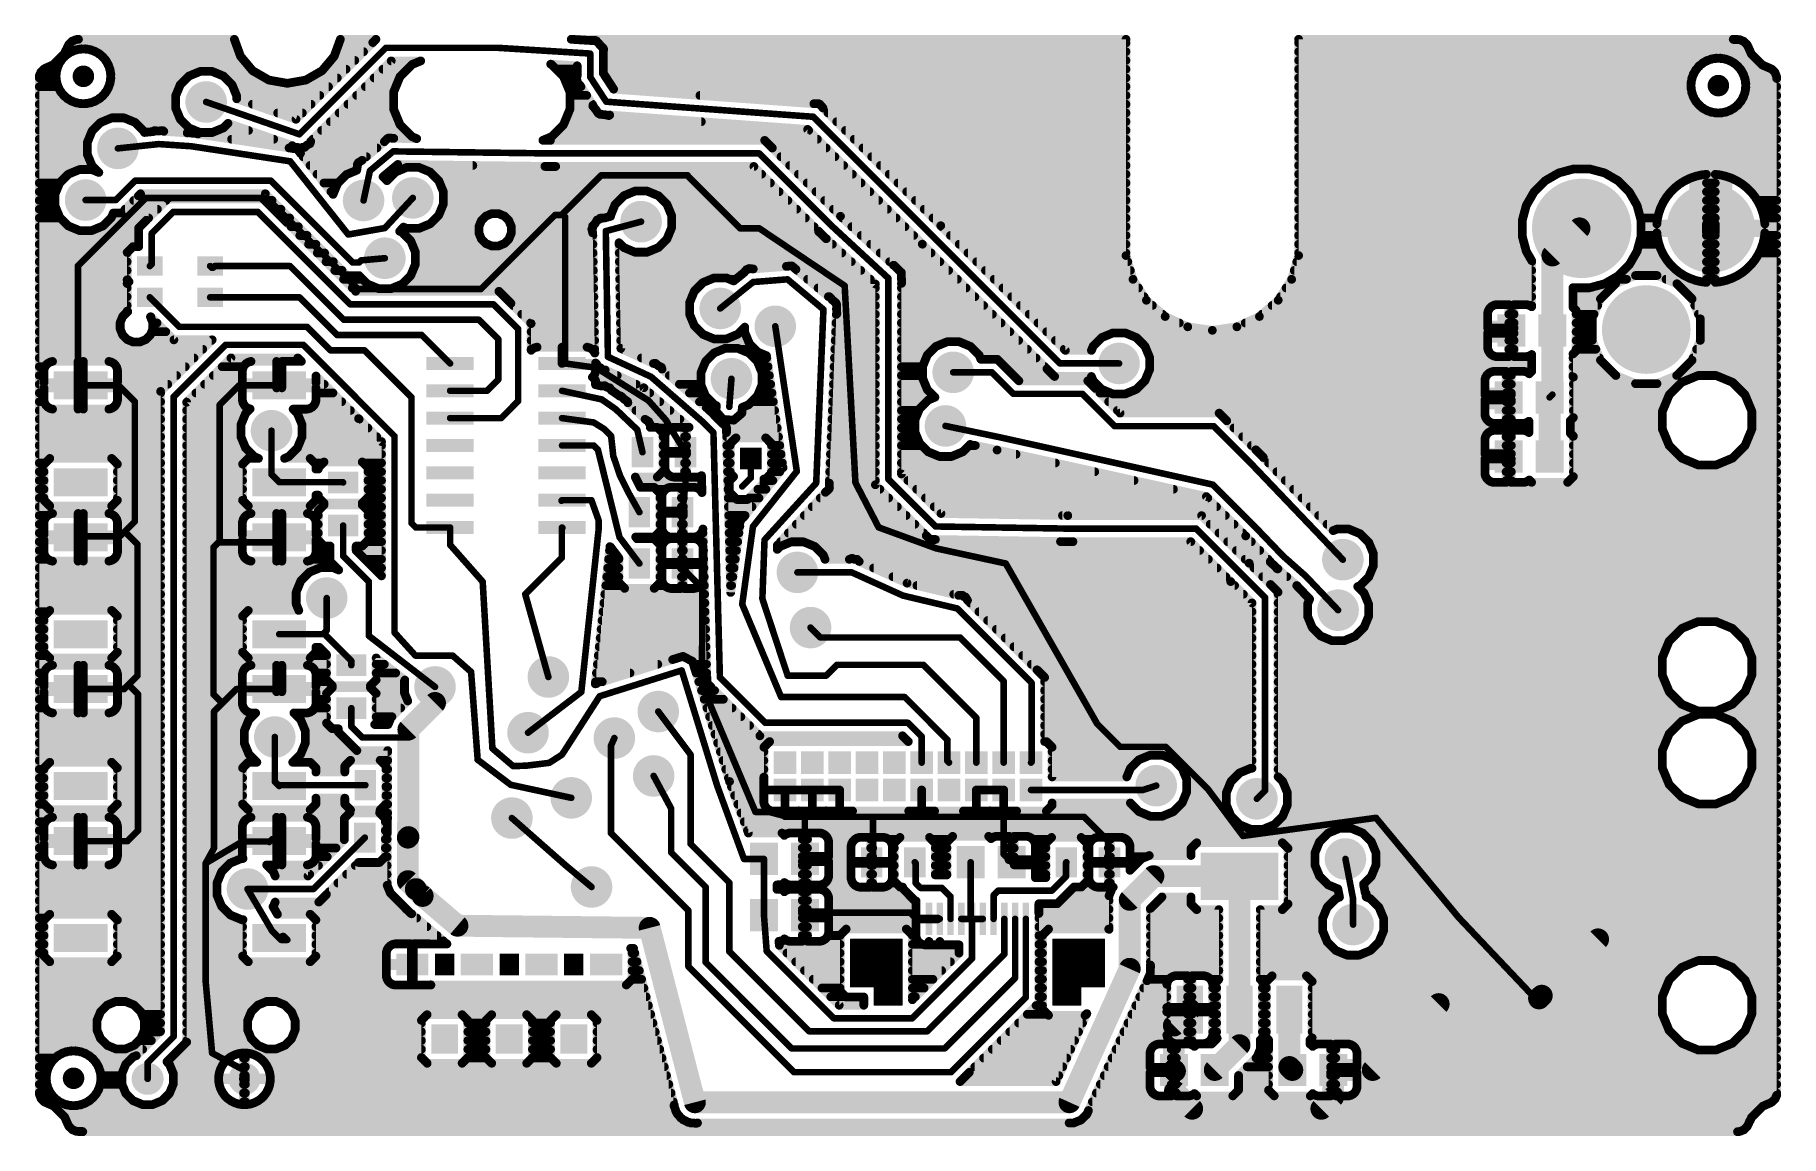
# Model space of a CAD drawing. Extents: x -40.6 to 40.6, y -25.6 to 25.6.
import ezdxf

# ---------------------------------------------------------------- set-up
doc = ezdxf.new("R2010")
doc.units = 0
for name, color, linetype in [('1', 22, 'CONTINUOUS'), ('17', 82, 'CONTINUOUS'), ('18', 82, 'CONTINUOUS')]:
    doc.layers.add(name, color=color, linetype=linetype)

# ---------------------------------------------------------------- blocks, each defined once
blk = doc.blocks.new('RECT')
blk.add_solid([(-0.5, -0.5), (0.5, -0.5), (-0.5, 0.5), (0.5, 0.5)])
blk = doc.blocks.new('SQUAREP')
blk.add_solid([(-0.5, -0.5), (0.5, -0.5), (-0.5, 0.5), (0.5, 0.5)])
blk = doc.blocks.new('ROUNDP')
at = {"const_width": 0.5}
blk.add_lwpolyline([(0, -0.25, 1), (0, 0.25, 1), (0, -0.25)], format="xyb", dxfattribs=at)
blk = doc.blocks.new('PIE')
at = {"const_width": 0.5}
blk.add_lwpolyline([(0, -0.25, 1), (0, 0.25, 1), (0, -0.25)], format="xyb", dxfattribs=at)
blk = doc.blocks.new('ROUNDV')
at = {"const_width": 0.5}
blk.add_lwpolyline([(0, -0.25, 1), (0, 0.25, 1), (0, -0.25)], format="xyb", dxfattribs=at)
blk = doc.blocks.new('SQUAREV')
blk.add_solid([(-0.5, -0.5), (0.5, -0.5), (-0.5, 0.5), (0.5, 0.5)])

msp = doc.modelspace()

# ---------------------------------------------------------------- linework, layer by layer
at = {"layer": '1'}
for points, const_width in [([(-39.1017, 24.8638), (-39.0254, 25.041)], 0.4064), ([(-39.0254, 25.041), (-38.9752, 25.1322)], 0.4064), ([(-38.9752, 25.1322), (-38.8273, 25.2774)], 0.4064), ([(-38.9094, 25.1968), (-31.2291, 25.1968)], 0.4064), ([(-38.8273, 25.2774), (-38.6354, 25.3558)], 0.4064), ([(-38.6354, 25.3558), (-38.5318, 25.3659)], 0.4064), ([(-38.5318, 25.3659), (-31.2906, 25.3659)], 0.4064), ([(-31.2906, 25.3659), (-31.0033, 24.5765)], 0.4064), ([(-24.8626, 25.219), (-28.4303, 21.6513)], 0.4064), ([(-26.6547, 24.5765), (-26.3674, 25.3659)], 0.4064), ([(-26.4289, 25.1968), (-24.8848, 25.1968)], 0.4064), ([(-26.3674, 25.3659), (-24.7157, 25.3659)], 0.4064), ([(-24.7157, 25.3659), (-24.8626, 25.219)], 0.4064), ([(-24.8626, 25.219), (-24.8626, 25.219)], 0.4064), ([(-14.7423, 25.3102), (-15.6433, 25.3659)], 0.4064), ([(-15.6433, 25.3659), (10.1259, 25.3659)], 0.4064), ([(-14.5102, 25.3102), (-14.7423, 25.3102)], 0.4064), ([(-14.4949, 25.2949), (-14.5102, 25.3102)], 0.4064), ([(-14.4733, 25.2936), (-14.4949, 25.2949)], 0.4064), ([(-14.3196, 25.1196), (-14.4733, 25.2936)], 0.4064), ([(-14.3878, 25.1968), (10.1259, 25.1968)], 0.4064), ([(-14.1554, 24.9554), (-14.3196, 25.1196)], 0.4064), ([(-14.1554, 24.9338), (-14.1554, 24.9554)], 0.4064), ([(10.1259, 25.3659), (10.1259, 15.324)], 0.4064), ([(18.1443, 15.324), (18.1443, 25.3659)], 0.4064), ([(18.1443, 25.3659), (38.3311, 25.3659)], 0.4064), ([(18.1443, 25.1968), (38.8985, 25.1968)], 0.4064), ([(38.3311, 25.3659), (38.3388, 25.3582)], 0.4064), ([(38.3388, 25.3582), (38.5318, 25.3582)], 0.4064), ([(38.5318, 25.3582), (38.6339, 25.3482)], 0.4064), ([(38.6339, 25.3482), (38.823, 25.2709)], 0.4064), ([(38.823, 25.2709), (38.9688, 25.1278)], 0.4064), ([(38.9688, 25.1278), (39.0183, 25.038)], 0.4064), ([(39.0183, 25.038), (39.0186, 25.0373)], 0.4064), ([(39.0186, 25.0373), (39.0946, 24.8607)], 0.4064), ([(-40.0466, 24.0335), (-39.7085, 24.1806)], 0.4064), ([(-39.7085, 24.1806), (-39.1842, 24.7026)], 0.4064), ([(-39.7085, 24.1806), (-39.7085, 24.1806)], 0.4064), ([(-39.5042, 24.384), (-39.3359, 24.384)], 0.4064), ([(-39.4719, 24.1651), (-39.4945, 24.081)], 0.4064), ([(-39.4491, 24.1783), (-39.4719, 24.1651)], 0.4064), ([(-39.4011, 24.2813), (-39.4511, 24.2099)], 0.4064), ([(-39.4511, 24.2099), (-39.4465, 24.1839)], 0.4064), ([(-39.4465, 24.1839), (-39.4491, 24.1783)], 0.4064), ([(-39.3642, 24.3602), (-39.4011, 24.2813)], 0.4064), ([(-39.3395, 24.3693), (-39.3642, 24.3602)], 0.4064), ([(-39.3359, 24.3743), (-39.3395, 24.3693)], 0.4064), ([(-39.2743, 24.4623), (-39.3359, 24.4007)], 0.4064), ([(-39.3359, 24.4007), (-39.3359, 24.3743)], 0.4064), ([(-39.2243, 24.5337), (-39.2743, 24.4623)], 0.4064), ([(-39.1984, 24.5382), (-39.2243, 24.5337)], 0.4064), ([(-39.194, 24.5426), (-39.1984, 24.5382)], 0.4064), ([(-39.1895, 24.5685), (-39.194, 24.5426)], 0.4064), ([(-39.1181, 24.6185), (-39.1895, 24.5685)], 0.4064), ([(-39.1842, 24.7026), (-39.1157, 24.8582)], 0.4064), ([(-39.1842, 24.7026), (-39.1842, 24.7026)], 0.4064), ([(-39.1456, 24.7904), (-38.8726, 24.7904)], 0.4064), ([(-39.0565, 24.6801), (-39.1181, 24.6185)], 0.4064), ([(-39.1157, 24.8582), (-39.1017, 24.8638)], 0.4064), ([(-39.0301, 24.6801), (-39.0565, 24.6801)], 0.4064), ([(-39.0251, 24.6837), (-39.0301, 24.6801)], 0.4064), ([(-39.016, 24.7084), (-39.0251, 24.6837)], 0.4064), ([(-38.9371, 24.7453), (-39.016, 24.7084)], 0.4064), ([(-38.8657, 24.7953), (-38.9371, 24.7453)], 0.4064), ([(-38.8397, 24.7907), (-38.8657, 24.7953)], 0.4064), ([(-38.8341, 24.7933), (-38.8397, 24.7907)], 0.4064), ([(-38.8209, 24.8161), (-38.8341, 24.7933)], 0.4064), ([(-38.7368, 24.8387), (-38.8209, 24.8161)], 0.4064), ([(-38.6578, 24.8755), (-38.7368, 24.8387)], 0.4064), ([(-38.633, 24.8665), (-38.6578, 24.8755)], 0.4064), ([(-38.6271, 24.8681), (-38.633, 24.8665)], 0.4064), ([(-38.6101, 24.8883), (-38.6271, 24.8681)], 0.4064), ([(-38.5233, 24.8959), (-38.6101, 24.8883)], 0.4064), ([(-38.4392, 24.9184), (-38.5233, 24.8959)], 0.4064), ([(-38.4163, 24.9052), (-38.4392, 24.9184)], 0.4064), ([(-38.4102, 24.9058), (-38.4163, 24.9052)], 0.4064), ([(-38.39, 24.9227), (-38.4102, 24.9058)], 0.4064), ([(-38.3032, 24.9151), (-38.39, 24.9227)], 0.4064), ([(-38.2164, 24.9227), (-38.3032, 24.9151)], 0.4064), ([(-38.1962, 24.9058), (-38.2164, 24.9227)], 0.4064), ([(-38.1901, 24.9052), (-38.1962, 24.9058)], 0.4064), ([(-38.1672, 24.9184), (-38.1901, 24.9052)], 0.4064), ([(-38.0831, 24.8959), (-38.1672, 24.9184)], 0.4064), ([(-37.9963, 24.8883), (-38.0831, 24.8959)], 0.4064), ([(-37.9793, 24.8681), (-37.9963, 24.8883)], 0.4064), ([(-37.9734, 24.8665), (-37.9793, 24.8681)], 0.4064), ([(-37.9486, 24.8755), (-37.9734, 24.8665)], 0.4064), ([(-37.8696, 24.8387), (-37.9486, 24.8755)], 0.4064), ([(-37.7855, 24.8161), (-37.8696, 24.8387)], 0.4064), ([(-37.7723, 24.7933), (-37.7855, 24.8161)], 0.4064), ([(-37.7667, 24.7907), (-37.7723, 24.7933)], 0.4064), ([(-37.7407, 24.7953), (-37.7667, 24.7907)], 0.4064), ([(-37.6693, 24.7453), (-37.7407, 24.7953)], 0.4064), ([(-37.7338, 24.7904), (-31.0811, 24.7904)], 0.4064), ([(-37.5904, 24.7084), (-37.6693, 24.7453)], 0.4064), ([(-37.5813, 24.6837), (-37.5904, 24.7084)], 0.4064), ([(-37.5763, 24.6801), (-37.5813, 24.6837)], 0.4064), ([(-37.5499, 24.6801), (-37.5763, 24.6801)], 0.4064), ([(-37.4883, 24.6185), (-37.5499, 24.6801)], 0.4064), ([(-37.4169, 24.5685), (-37.4883, 24.6185)], 0.4064), ([(-37.4124, 24.5426), (-37.4169, 24.5685)], 0.4064), ([(-37.408, 24.5382), (-37.4124, 24.5426)], 0.4064), ([(-37.382, 24.5337), (-37.408, 24.5382)], 0.4064), ([(-37.3321, 24.4623), (-37.382, 24.5337)], 0.4064), ([(-37.2705, 24.4007), (-37.3321, 24.4623)], 0.4064), ([(-37.2705, 24.3743), (-37.2705, 24.4007)], 0.4064), ([(-37.2705, 24.384), (-30.8418, 24.384)], 0.4064), ([(-37.2669, 24.3693), (-37.2705, 24.3743)], 0.4064), ([(-37.2422, 24.3602), (-37.2669, 24.3693)], 0.4064), ([(-37.2053, 24.2813), (-37.2422, 24.3602)], 0.4064), ([(-37.1553, 24.2099), (-37.2053, 24.2813)], 0.4064), ([(-37.1599, 24.1839), (-37.1553, 24.2099)], 0.4064), ([(-37.1573, 24.1783), (-37.1599, 24.1839)], 0.4064), ([(-37.1345, 24.1651), (-37.1573, 24.1783)], 0.4064), ([(-37.1119, 24.081), (-37.1345, 24.1651)], 0.4064), ([(-31.0033, 24.5765), (-31.0033, 24.5765)], 0.4064), ([(-31.0033, 24.5765), (-30.4428, 23.9085)], 0.4064), ([(-28.2702, 20.955), (-24.257, 24.9682)], 0.3048), ([(-27.7435, 20.6252), (-24.0062, 24.3626)], 0.4064), ([(-27.2152, 23.9085), (-26.6547, 24.5765)], 0.4064), ([(-26.8162, 24.384), (-25.6976, 24.384)], 0.4064), ([(-26.6547, 24.5765), (-26.6547, 24.5765)], 0.4064), ([(-26.5769, 24.7904), (-25.2912, 24.7904)], 0.4064), ([(-24.257, 24.9682), (-19.0246, 24.9682)], 0.3048), ([(-24.0062, 24.3626), (-22.6337, 24.3626)], 0.4064), ([(-23.0384, 24.195), (-23.5946, 23.6388)], 0.4064), ([(-22.6337, 24.3626), (-23.0384, 24.195)], 0.4064), ([(-19.0246, 24.9682), (-14.761, 24.7046)], 0.3048), ([(-16.5584, 24.195), (-16.5981, 24.2114)], 0.4064), ([(-16.5981, 24.2114), (-15.3666, 24.1353)], 0.4064), ([(-16.0022, 23.6388), (-16.5584, 24.195)], 0.4064), ([(-15.3666, 24.1353), (-15.3666, 23.6758)], 0.4064), ([(-14.761, 24.7046), (-14.761, 23.6124)], 0.3048), ([(-14.1411, 24.9176), (-14.1554, 24.9338)], 0.4064), ([(-14.1554, 24.6859), (-14.1411, 24.9176)], 0.4064), ([(-14.1554, 23.792), (-14.1554, 24.6859)], 0.4064), ([(-14.1554, 24.384), (10.1259, 24.384)], 0.4064), ([(-14.1489, 24.7904), (10.1259, 24.7904)], 0.4064), ([(18.1443, 24.7904), (39.126, 24.7904)], 0.4064), ([(18.1443, 24.384), (37.1249, 24.384)], 0.4064), ([(36.7565, 24.1367), (36.752, 24.1108)], 0.4064), ([(36.8279, 24.1867), (36.7565, 24.1367)], 0.4064), ([(36.8895, 24.2483), (36.8279, 24.1867)], 0.4064), ([(36.9159, 24.2483), (36.8895, 24.2483)], 0.4064), ([(36.9209, 24.2519), (36.9159, 24.2483)], 0.4064), ([(36.93, 24.2766), (36.9209, 24.2519)], 0.4064), ([(37.0089, 24.3135), (36.93, 24.2766)], 0.4064), ([(37.0803, 24.3635), (37.0089, 24.3135)], 0.4064), ([(37.1063, 24.3589), (37.0803, 24.3635)], 0.4064), ([(37.1119, 24.3615), (37.1063, 24.3589)], 0.4064), ([(37.1251, 24.3843), (37.1119, 24.3615)], 0.4064), ([(37.2092, 24.4069), (37.1251, 24.3843)], 0.4064), ([(37.2882, 24.4437), (37.2092, 24.4069)], 0.4064), ([(37.313, 24.4347), (37.2882, 24.4437)], 0.4064), ([(37.3189, 24.4363), (37.313, 24.4347)], 0.4064), ([(37.3359, 24.4565), (37.3189, 24.4363)], 0.4064), ([(37.4227, 24.4641), (37.3359, 24.4565)], 0.4064), ([(37.5068, 24.4866), (37.4227, 24.4641)], 0.4064), ([(37.5297, 24.4734), (37.5068, 24.4866)], 0.4064), ([(37.5358, 24.474), (37.5297, 24.4734)], 0.4064), ([(37.556, 24.4909), (37.5358, 24.474)], 0.4064), ([(37.6428, 24.4833), (37.556, 24.4909)], 0.4064), ([(37.7296, 24.4909), (37.6428, 24.4833)], 0.4064), ([(37.7498, 24.474), (37.7296, 24.4909)], 0.4064), ([(37.7559, 24.4734), (37.7498, 24.474)], 0.4064), ([(37.7788, 24.4866), (37.7559, 24.4734)], 0.4064), ([(37.8629, 24.4641), (37.7788, 24.4866)], 0.4064), ([(37.9497, 24.4565), (37.8629, 24.4641)], 0.4064), ([(37.9667, 24.4363), (37.9497, 24.4565)], 0.4064), ([(37.9726, 24.4347), (37.9667, 24.4363)], 0.4064), ([(37.9974, 24.4437), (37.9726, 24.4347)], 0.4064), ([(38.0764, 24.4069), (37.9974, 24.4437)], 0.4064), ([(38.1605, 24.3843), (38.0764, 24.4069)], 0.4064), ([(38.1737, 24.3615), (38.1605, 24.3843)], 0.4064), ([(38.1607, 24.384), (39.4788, 24.384)], 0.4064), ([(38.1793, 24.3589), (38.1737, 24.3615)], 0.4064), ([(38.2053, 24.3635), (38.1793, 24.3589)], 0.4064), ([(38.2767, 24.3135), (38.2053, 24.3635)], 0.4064), ([(38.3556, 24.2766), (38.2767, 24.3135)], 0.4064), ([(38.3647, 24.2519), (38.3556, 24.2766)], 0.4064), ([(38.3697, 24.2483), (38.3647, 24.2519)], 0.4064), ([(38.3961, 24.2483), (38.3697, 24.2483)], 0.4064), ([(38.4577, 24.1867), (38.3961, 24.2483)], 0.4064), ([(38.5291, 24.1367), (38.4577, 24.1867)], 0.4064), ([(38.5336, 24.1108), (38.5291, 24.1367)], 0.4064), ([(39.0946, 24.8607), (39.0956, 24.8603)], 0.4064), ([(39.0956, 24.8603), (39.1684, 24.693)], 0.4064), ([(39.1684, 24.693), (39.1684, 24.693)], 0.4064), ([(39.1684, 24.693), (39.699, 24.1647)], 0.4064), ([(39.699, 24.1647), (39.699, 24.1647)], 0.4064), ([(39.699, 24.1647), (40.043, 24.0168)], 0.4064), ([(-40.3519, 23.6685), (-40.2826, 23.8349)], 0.4064), ([(-40.3519, -23.5458), (-40.3519, 23.6685)], 0.4064), ([(-40.3519, 23.5712), (-39.5776, 23.5712)], 0.4064), ([(-40.2826, 23.8349), (-40.1375, 23.9828)], 0.4064), ([(-40.1426, 23.9776), (-39.5224, 23.9776)], 0.4064), ([(-40.1375, 23.9828), (-40.0466, 24.0335)], 0.4064), ([(-39.5616, 23.7544), (-39.5785, 23.7342)], 0.4064), ([(-39.5785, 23.7342), (-39.5709, 23.6474)], 0.4064), ([(-39.5709, 23.6474), (-39.5785, 23.5606)], 0.4064), ([(-39.5785, 23.5606), (-39.5616, 23.5404)], 0.4064), ([(-39.5517, 23.8675), (-39.5742, 23.7834)], 0.4064), ([(-39.5742, 23.7834), (-39.561, 23.7605)], 0.4064), ([(-39.561, 23.5343), (-39.5742, 23.5114)], 0.4064), ([(-39.5742, 23.5114), (-39.5517, 23.4273)], 0.4064), ([(-39.561, 23.7605), (-39.5616, 23.7544)], 0.4064), ([(-39.5616, 23.5404), (-39.561, 23.5343)], 0.4064), ([(-39.5441, 23.9543), (-39.5517, 23.8675)], 0.4064), ([(-39.5517, 23.4273), (-39.5441, 23.3405)], 0.4064), ([(-39.5239, 23.9713), (-39.5441, 23.9543)], 0.4064), ([(-39.5441, 23.3405), (-39.5239, 23.3235)], 0.4064), ([(-39.4945, 24.081), (-39.5313, 24.002)], 0.4064), ([(-39.5313, 24.002), (-39.5223, 23.9772)], 0.4064), ([(-39.5223, 23.9772), (-39.5239, 23.9713)], 0.4064), ([(-39.5239, 23.3235), (-39.5223, 23.3176)], 0.4064), ([(-37.0751, 24.002), (-37.1119, 24.081)], 0.4064), ([(-37.0841, 23.9772), (-37.0751, 24.002)], 0.4064), ([(-37.0825, 23.9713), (-37.0841, 23.9772)], 0.4064), ([(-37.0841, 23.3176), (-37.0825, 23.3235)], 0.4064), ([(-37.084, 23.9776), (-30.5008, 23.9776)], 0.4064), ([(-37.0623, 23.9543), (-37.0825, 23.9713)], 0.4064), ([(-37.0825, 23.3235), (-37.0623, 23.3405)], 0.4064), ([(-37.0547, 23.8675), (-37.0623, 23.9543)], 0.4064), ([(-37.0623, 23.3405), (-37.0547, 23.4273)], 0.4064), ([(-37.0322, 23.7834), (-37.0547, 23.8675)], 0.4064), ([(-37.0547, 23.4273), (-37.0322, 23.5114)], 0.4064), ([(-37.0454, 23.7605), (-37.0322, 23.7834)], 0.4064), ([(-37.0448, 23.7544), (-37.0454, 23.7605)], 0.4064), ([(-37.0454, 23.5343), (-37.0448, 23.5404)], 0.4064), ([(-37.0322, 23.5114), (-37.0454, 23.5343)], 0.4064), ([(-37.0279, 23.7342), (-37.0448, 23.7544)], 0.4064), ([(-37.0448, 23.5404), (-37.0279, 23.5606)], 0.4064), ([(-37.0355, 23.6474), (-37.0279, 23.7342)], 0.4064), ([(-37.0279, 23.5606), (-37.0355, 23.6474)], 0.4064), ([(-37.0288, 23.5712), (-33.4907, 23.5712)], 0.4064), ([(-33.4045, 23.6575), (-33.8035, 23.2585)], 0.4064), ([(-32.8831, 23.8734), (-33.4045, 23.6575)], 0.4064), ([(-32.3189, 23.8734), (-32.8831, 23.8734)], 0.4064), ([(-31.7975, 23.6575), (-32.3189, 23.8734)], 0.4064), ([(-31.3985, 23.2585), (-31.7975, 23.6575)], 0.4064), ([(-31.7113, 23.5712), (-29.8585, 23.5712)], 0.4064), ([(-30.4428, 23.9085), (-30.4428, 23.9085)], 0.4064), ([(-30.4428, 23.9085), (-30.4428, 23.9085)], 0.4064), ([(-30.4428, 23.9085), (-29.6877, 23.4726)], 0.4064), ([(-29.6877, 23.4726), (-29.6877, 23.4726)], 0.4064), ([(-29.6877, 23.4726), (-28.829, 23.3212)], 0.4064), ([(-28.829, 23.3212), (-27.9703, 23.4726)], 0.4064), ([(-28.829, 23.3212), (-28.829, 23.3212)], 0.4064), ([(-27.9703, 23.4726), (-27.2152, 23.9085)], 0.4064), ([(-27.9703, 23.4726), (-27.9703, 23.4726)], 0.4064), ([(-27.7995, 23.5712), (-26.5104, 23.5712)], 0.4064), ([(-27.2152, 23.9085), (-27.2152, 23.9085)], 0.4064), ([(-27.1572, 23.9776), (-26.104, 23.9776)], 0.4064), ([(-24.7976, 23.5712), (-23.6226, 23.5712)], 0.4064), ([(-24.3912, 23.9776), (-23.2558, 23.9776)], 0.4064), ([(-23.5946, 23.6388), (-23.8956, 22.9121)], 0.4064), ([(-16.341, 23.9776), (-15.3666, 23.9776)], 0.4064), ([(-15.7012, 22.9121), (-16.0022, 23.6388)], 0.4064), ([(-15.9742, 23.5712), (-15.3887, 23.5712)], 0.4064), ([(-15.3666, 23.6758), (-15.4054, 23.4924)], 0.4064), ([(-15.4054, 23.4924), (-15.3666, 23.4328)], 0.4064), ([(-15.3666, 23.4328), (-15.3666, 23.3616)], 0.4064), ([(-15.3666, 23.3616), (-15.2341, 23.229)], 0.4064), ([(-14.761, 23.6124), (-14.0164, 22.4678)], 0.3048), ([(-14.1554, 23.9776), (10.1259, 23.9776)], 0.4064), ([(-13.6727, 23.05), (-14.1554, 23.792)], 0.4064), ([(-14.0117, 23.5712), (10.1259, 23.5712)], 0.4064), ([(18.1443, 23.9776), (36.6188, 23.9776)], 0.4064), ([(18.1443, 23.5712), (36.4152, 23.5712)], 0.4064), ([(36.3844, 23.3226), (36.3675, 23.3024)], 0.4064), ([(36.3943, 23.4357), (36.3718, 23.3516)], 0.4064), ([(36.3718, 23.3516), (36.385, 23.3287)], 0.4064), ([(36.385, 23.3287), (36.3844, 23.3226)], 0.4064), ([(36.4019, 23.5225), (36.3943, 23.4357)], 0.4064), ([(36.4221, 23.5395), (36.4019, 23.5225)], 0.4064), ([(36.4515, 23.6492), (36.4147, 23.5702)], 0.4064), ([(36.4147, 23.5702), (36.4237, 23.5454)], 0.4064), ([(36.4237, 23.5454), (36.4221, 23.5395)], 0.4064), ([(36.4741, 23.7333), (36.4515, 23.6492)], 0.4064), ([(36.4969, 23.7465), (36.4741, 23.7333)], 0.4064), ([(36.5449, 23.8495), (36.4949, 23.7781)], 0.4064), ([(36.4949, 23.7781), (36.4995, 23.7521)], 0.4064), ([(36.4995, 23.7521), (36.4969, 23.7465)], 0.4064), ([(36.5817, 23.9284), (36.5449, 23.8495)], 0.4064), ([(36.6065, 23.9375), (36.5817, 23.9284)], 0.4064), ([(36.6101, 23.9425), (36.6065, 23.9375)], 0.4064), ([(36.6717, 24.0305), (36.6101, 23.9689)], 0.4064), ([(36.6101, 23.9689), (36.6101, 23.9425)], 0.4064), ([(36.7217, 24.1019), (36.6717, 24.0305)], 0.4064), ([(36.7476, 24.1064), (36.7217, 24.1019)], 0.4064), ([(36.752, 24.1108), (36.7476, 24.1064)], 0.4064), ([(38.538, 24.1064), (38.5336, 24.1108)], 0.4064), ([(38.5639, 24.1019), (38.538, 24.1064)], 0.4064), ([(38.6139, 24.0305), (38.5639, 24.1019)], 0.4064), ([(38.6755, 23.9689), (38.6139, 24.0305)], 0.4064), ([(38.6668, 23.9776), (40.1247, 23.9776)], 0.4064), ([(38.6755, 23.9425), (38.6755, 23.9689)], 0.4064), ([(38.6791, 23.9375), (38.6755, 23.9425)], 0.4064), ([(38.7038, 23.9284), (38.6791, 23.9375)], 0.4064), ([(38.7407, 23.8495), (38.7038, 23.9284)], 0.4064), ([(38.7907, 23.7781), (38.7407, 23.8495)], 0.4064), ([(38.7861, 23.7521), (38.7907, 23.7781)], 0.4064), ([(38.7887, 23.7465), (38.7861, 23.7521)], 0.4064), ([(38.8115, 23.7333), (38.7887, 23.7465)], 0.4064), ([(38.8341, 23.6492), (38.8115, 23.7333)], 0.4064), ([(38.8709, 23.5702), (38.8341, 23.6492)], 0.4064), ([(38.8619, 23.5454), (38.8709, 23.5702)], 0.4064), ([(38.8635, 23.5395), (38.8619, 23.5454)], 0.4064), ([(38.8837, 23.5225), (38.8635, 23.5395)], 0.4064), ([(38.8704, 23.5712), (40.3495, 23.5712)], 0.4064), ([(38.8913, 23.4357), (38.8837, 23.5225)], 0.4064), ([(38.9138, 23.3516), (38.8913, 23.4357)], 0.4064), ([(38.9006, 23.3287), (38.9138, 23.3516)], 0.4064), ([(38.9012, 23.3226), (38.9006, 23.3287)], 0.4064), ([(38.9181, 23.3024), (38.9012, 23.3226)], 0.4064), ([(40.043, 24.0168), (40.0942, 23.9948)], 0.4064), ([(40.0942, 23.9948), (40.1279, 23.9758)], 0.4064), ([(40.1279, 23.9758), (40.1279, 23.9758)], 0.4064), ([(40.1279, 23.9758), (40.2672, 23.8317)], 0.4064), ([(40.2672, 23.8317), (40.3422, 23.646)], 0.4064), ([(40.3422, 23.646), (40.3519, 23.5458)], 0.4064), ([(40.3519, 23.5458), (40.3519, -23.6685)], 0.4064), ([(-40.3519, 23.1648), (-39.4813, 23.1648)], 0.4064), ([(-40.3519, 22.7584), (-39.2088, 22.7584)], 0.4064), ([(-39.5223, 23.3176), (-39.5313, 23.2928)], 0.4064), ([(-39.5313, 23.2928), (-39.4945, 23.2138)], 0.4064), ([(-39.4945, 23.2138), (-39.4719, 23.1297)], 0.4064), ([(-39.4719, 23.1297), (-39.4491, 23.1165)], 0.4064), ([(-39.4465, 23.1109), (-39.4511, 23.0849)], 0.4064), ([(-39.4511, 23.0849), (-39.4011, 23.0135)], 0.4064), ([(-39.4491, 23.1165), (-39.4465, 23.1109)], 0.4064), ([(-39.4011, 23.0135), (-39.3642, 22.9346)], 0.4064), ([(-39.3642, 22.9346), (-39.3395, 22.9255)], 0.4064), ([(-39.3395, 22.9255), (-39.3359, 22.9205)], 0.4064), ([(-39.3359, 22.9205), (-39.3359, 22.8941)], 0.4064), ([(-39.3359, 22.8941), (-39.2743, 22.8325)], 0.4064), ([(-39.2743, 22.8325), (-39.2243, 22.7611)], 0.4064), ([(-39.2243, 22.7611), (-39.1984, 22.7566)], 0.4064), ([(-39.1984, 22.7566), (-39.194, 22.7522)], 0.4064), ([(-39.194, 22.7522), (-39.1895, 22.7263)], 0.4064), ([(-39.1895, 22.7263), (-39.1181, 22.6763)], 0.4064), ([(-39.1181, 22.6763), (-39.0565, 22.6147)], 0.4064), ([(-39.0565, 22.6147), (-39.0301, 22.6147)], 0.4064), ([(-39.0301, 22.6147), (-39.0251, 22.6111)], 0.4064), ([(-39.0251, 22.6111), (-39.016, 22.5863)], 0.4064), ([(-39.016, 22.5863), (-38.9371, 22.5495)], 0.4064), ([(-38.9371, 22.5495), (-38.8657, 22.4995)], 0.4064), ([(-37.7407, 22.4995), (-37.6693, 22.5495)], 0.4064), ([(-37.6693, 22.5495), (-37.5904, 22.5863)], 0.4064), ([(-37.5904, 22.5863), (-37.5813, 22.6111)], 0.4064), ([(-37.5813, 22.6111), (-37.5763, 22.6147)], 0.4064), ([(-37.5763, 22.6147), (-37.5499, 22.6147)], 0.4064), ([(-37.5499, 22.6147), (-37.4883, 22.6763)], 0.4064), ([(-37.4883, 22.6763), (-37.4169, 22.7263)], 0.4064), ([(-37.4169, 22.7263), (-37.4124, 22.7522)], 0.4064), ([(-37.4124, 22.7522), (-37.408, 22.7566)], 0.4064), ([(-37.408, 22.7566), (-37.382, 22.7611)], 0.4064), ([(-37.3976, 22.7584), (-34.0106, 22.7584)], 0.4064), ([(-37.382, 22.7611), (-37.3321, 22.8325)], 0.4064), ([(-37.3321, 22.8325), (-37.2705, 22.8941)], 0.4064), ([(-37.2705, 22.9205), (-37.2669, 22.9255)], 0.4064), ([(-37.2705, 22.8941), (-37.2705, 22.9205)], 0.4064), ([(-37.2669, 22.9255), (-37.2422, 22.9346)], 0.4064), ([(-37.2422, 22.9346), (-37.2053, 23.0135)], 0.4064), ([(-37.2053, 23.0135), (-37.1553, 23.0849)], 0.4064), ([(-37.1599, 23.1109), (-37.1573, 23.1165)], 0.4064), ([(-37.1553, 23.0849), (-37.1599, 23.1109)], 0.4064), ([(-37.1573, 23.1165), (-37.1345, 23.1297)], 0.4064), ([(-37.1345, 23.1297), (-37.1119, 23.2138)], 0.4064), ([(-37.1251, 23.1648), (-33.8422, 23.1648)], 0.4064), ([(-37.1119, 23.2138), (-37.0751, 23.2928)], 0.4064), ([(-37.0751, 23.2928), (-37.0841, 23.3176)], 0.4064), ([(-33.8035, 23.2585), (-34.0194, 22.7371)], 0.4064), ([(-34.0194, 22.7371), (-34.0194, 22.1729)], 0.4064), ([(-31.1826, 22.7371), (-31.3985, 23.2585)], 0.4064), ([(-31.3597, 23.1648), (-26.9168, 23.1648)], 0.4064), ([(-31.1914, 22.7584), (-27.3232, 22.7584)], 0.4064), ([(-31.1826, 22.6046), (-31.1826, 22.7371)], 0.4064), ([(-28.4303, 21.6513), (-31.1826, 22.6046)], 0.4064), ([(-25.6104, 22.7584), (-23.8956, 22.7584)], 0.4064), ([(-25.204, 23.1648), (-23.7909, 23.1648)], 0.4064), ([(-23.8956, 22.9121), (-23.8956, 22.1255)], 0.4064), ([(-15.8059, 23.1648), (-15.1923, 23.1648)], 0.4064), ([(-15.7012, 22.1255), (-15.7012, 22.9121)], 0.4064), ([(-15.7012, 22.7584), (-14.9279, 22.7584)], 0.4064), ([(-15.2341, 23.229), (-14.6352, 22.3084)], 0.4064), ([(-13.7474, 23.1648), (10.1259, 23.1648)], 0.4064), ([(-4.3722, 22.3734), (-13.6727, 23.05)], 0.4064), ([(-9.6645, 22.7584), (10.1259, 22.7584)], 0.4064), ([(18.1443, 23.1648), (36.3706, 23.1648)], 0.4064), ([(18.1443, 22.7584), (36.4579, 22.7584)], 0.4064), ([(27.8892, 22.3012), (25.146, 19.558)], 2), ([(34.8996, 22.3012), (27.8892, 22.3012)], 2), ([(37.2928, 19.908), (34.8996, 22.3012)], 2), ([(36.3675, 23.3024), (36.3751, 23.2156)], 0.4064), ([(36.3751, 23.2156), (36.3675, 23.1288)], 0.4064), ([(36.3675, 23.1288), (36.3844, 23.1086)], 0.4064), ([(36.385, 23.1025), (36.3718, 23.0796)], 0.4064), ([(36.3718, 23.0796), (36.3943, 22.9955)], 0.4064), ([(36.3844, 23.1086), (36.385, 23.1025)], 0.4064), ([(36.3943, 22.9955), (36.4019, 22.9087)], 0.4064), ([(36.4019, 22.9087), (36.4221, 22.8917)], 0.4064), ([(36.4237, 22.8858), (36.4147, 22.861)], 0.4064), ([(36.4147, 22.861), (36.4515, 22.782)], 0.4064), ([(36.4221, 22.8917), (36.4237, 22.8858)], 0.4064), ([(36.4515, 22.782), (36.4741, 22.6979)], 0.4064), ([(36.4741, 22.6979), (36.4969, 22.6847)], 0.4064), ([(36.4995, 22.6791), (36.4949, 22.6531)], 0.4064), ([(36.4949, 22.6531), (36.5449, 22.5817)], 0.4064), ([(36.4969, 22.6847), (36.4995, 22.6791)], 0.4064), ([(36.5449, 22.5817), (36.5817, 22.5028)], 0.4064), ([(38.7038, 22.5028), (38.7407, 22.5817)], 0.4064), ([(38.7407, 22.5817), (38.7907, 22.6531)], 0.4064), ([(38.7861, 22.6791), (38.7887, 22.6847)], 0.4064), ([(38.7907, 22.6531), (38.7861, 22.6791)], 0.4064), ([(38.7887, 22.6847), (38.8115, 22.6979)], 0.4064), ([(38.8115, 22.6979), (38.8341, 22.782)], 0.4064), ([(38.8277, 22.7584), (40.3519, 22.7584)], 0.4064), ([(38.8341, 22.782), (38.8709, 22.861)], 0.4064), ([(38.8619, 22.8858), (38.8635, 22.8917)], 0.4064), ([(38.8709, 22.861), (38.8619, 22.8858)], 0.4064), ([(38.8635, 22.8917), (38.8837, 22.9087)], 0.4064), ([(38.8837, 22.9087), (38.8913, 22.9955)], 0.4064), ([(38.8913, 22.9955), (38.9138, 23.0796)], 0.4064), ([(38.9006, 23.1025), (38.9012, 23.1086)], 0.4064), ([(38.9138, 23.0796), (38.9006, 23.1025)], 0.4064), ([(38.9012, 23.1086), (38.9181, 23.1288)], 0.4064), ([(38.9105, 23.2156), (38.9181, 23.3024)], 0.4064), ([(38.9181, 23.1288), (38.9105, 23.2156)], 0.4064), ([(38.915, 23.1648), (40.3519, 23.1648)], 0.4064), ([(-40.3519, 22.352), (-34.0194, 22.352)], 0.4064), ([(-40.3519, 21.9456), (-33.9253, 21.9456)], 0.4064), ([(-38.8657, 22.4995), (-38.8397, 22.5041)], 0.4064), ([(-38.8397, 22.5041), (-38.8341, 22.5015)], 0.4064), ([(-38.8341, 22.5015), (-38.8209, 22.4787)], 0.4064), ([(-38.8209, 22.4787), (-38.7368, 22.4561)], 0.4064), ([(-38.7368, 22.4561), (-38.6578, 22.4193)], 0.4064), ([(-38.6578, 22.4193), (-38.633, 22.4283)], 0.4064), ([(-38.633, 22.4283), (-38.6271, 22.4267)], 0.4064), ([(-38.6271, 22.4267), (-38.6101, 22.4065)], 0.4064), ([(-38.6101, 22.4065), (-38.5233, 22.3989)], 0.4064), ([(-38.5233, 22.3989), (-38.4392, 22.3764)], 0.4064), ([(-38.4392, 22.3764), (-38.4163, 22.3896)], 0.4064), ([(-38.4163, 22.3896), (-38.4102, 22.389)], 0.4064), ([(-38.4102, 22.389), (-38.39, 22.3721)], 0.4064), ([(-38.39, 22.3721), (-38.3032, 22.3797)], 0.4064), ([(-38.3032, 22.3797), (-38.2164, 22.3721)], 0.4064), ([(-38.2164, 22.3721), (-38.1962, 22.389)], 0.4064), ([(-38.1962, 22.389), (-38.1901, 22.3896)], 0.4064), ([(-38.1901, 22.3896), (-38.1672, 22.3764)], 0.4064), ([(-38.1672, 22.3764), (-38.0831, 22.3989)], 0.4064), ([(-38.0831, 22.3989), (-37.9963, 22.4065)], 0.4064), ([(-37.9963, 22.4065), (-37.9793, 22.4267)], 0.4064), ([(-37.9793, 22.4267), (-37.9734, 22.4283)], 0.4064), ([(-37.9734, 22.4283), (-37.9486, 22.4193)], 0.4064), ([(-37.9486, 22.4193), (-37.8696, 22.4561)], 0.4064), ([(-37.8696, 22.4561), (-37.7855, 22.4787)], 0.4064), ([(-37.7855, 22.4787), (-37.7723, 22.5015)], 0.4064), ([(-37.7723, 22.5015), (-37.7667, 22.5041)], 0.4064), ([(-37.7667, 22.5041), (-37.7407, 22.4995)], 0.4064), ([(-36.9821, 21.7184), (-37.5035, 21.5025)], 0.4064), ([(-36.4179, 21.7184), (-36.9821, 21.7184)], 0.4064), ([(-35.8965, 21.5025), (-36.4179, 21.7184)], 0.4064), ([(-34.0194, 22.1729), (-33.8035, 21.6515)], 0.4064), ([(-32.601, 22.455), (-28.2702, 20.955)], 0.3048), ([(-30.4532, 22.352), (-27.7296, 22.352)], 0.4064), ([(-29.2799, 21.9456), (-28.136, 21.9456)], 0.4064), ([(-26.4232, 21.9456), (-23.8211, 21.9456)], 0.4064), ([(-26.0168, 22.352), (-23.8956, 22.352)], 0.4064), ([(-23.8956, 22.1255), (-23.5946, 21.3988)], 0.4064), ([(-16.0022, 21.3988), (-15.7012, 22.1255)], 0.4064), ([(-15.7757, 21.9456), (-14.3992, 21.9456)], 0.4064), ([(-15.7012, 22.352), (-14.6635, 22.352)], 0.4064), ([(-14.6352, 22.3084), (-14.6386, 22.2616)], 0.4064), ([(-14.6386, 22.2616), (-14.5015, 22.103)], 0.4064), ([(-14.5015, 22.103), (-14.3872, 21.9273)], 0.4064), ([(-14.3872, 21.9273), (-14.3413, 21.9176)], 0.4064), ([(-14.3413, 21.9176), (-14.3105, 21.882)], 0.4064), ([(-14.3105, 21.882), (-14.1015, 21.8668)], 0.4064), ([(-14.1015, 21.8668), (-13.8964, 21.8234)], 0.4064), ([(-14.0164, 22.4678), (-4.3942, 21.7678)], 0.3048), ([(-13.8964, 21.8234), (-13.857, 21.849)], 0.4064), ([(-13.857, 21.849), (-4.663, 21.1802)], 0.4064), ([(-4.1433, 22.3734), (-4.3722, 22.3734)], 0.4064), ([(-4.3942, 21.7678), (1.27, 16.1036)], 0.3048), ([(-4.1254, 22.3554), (-4.1433, 22.3734)], 0.4064), ([(-4.1001, 22.3536), (-4.1254, 22.3554)], 0.4064), ([(-3.9504, 22.1805), (-4.1001, 22.3536)], 0.4064), ([(-4.0987, 22.352), (10.1259, 22.352)], 0.4064), ([(1.5208, 16.7092), (-3.9504, 22.1805)], 0.4064), ([(-3.7156, 21.9456), (10.1259, 21.9456)], 0.4064), ([(18.1443, 22.352), (36.7058, 22.352)], 0.4064), ([(18.1443, 21.9456), (37.5031, 21.9456)], 0.4064), ([(36.5817, 22.5028), (36.6065, 22.4937)], 0.4064), ([(36.6065, 22.4937), (36.6101, 22.4887)], 0.4064), ([(36.6101, 22.4887), (36.6101, 22.4623)], 0.4064), ([(36.6101, 22.4623), (36.6717, 22.4007)], 0.4064), ([(36.6717, 22.4007), (36.7217, 22.3293)], 0.4064), ([(36.7217, 22.3293), (36.7476, 22.3248)], 0.4064), ([(36.7476, 22.3248), (36.752, 22.3204)], 0.4064), ([(36.752, 22.3204), (36.7565, 22.2945)], 0.4064), ([(36.7565, 22.2945), (36.8279, 22.2445)], 0.4064), ([(36.8279, 22.2445), (36.8895, 22.1829)], 0.4064), ([(36.8895, 22.1829), (36.9159, 22.1829)], 0.4064), ([(36.9159, 22.1829), (36.9209, 22.1793)], 0.4064), ([(36.9209, 22.1793), (36.93, 22.1546)], 0.4064), ([(36.93, 22.1546), (37.0089, 22.1177)], 0.4064), ([(37.0089, 22.1177), (37.0803, 22.0677)], 0.4064), ([(37.0803, 22.0677), (37.1063, 22.0723)], 0.4064), ([(37.1063, 22.0723), (37.1119, 22.0697)], 0.4064), ([(37.1119, 22.0697), (37.1251, 22.0469)], 0.4064), ([(37.1251, 22.0469), (37.2092, 22.0243)], 0.4064), ([(37.2092, 22.0243), (37.2882, 21.9875)], 0.4064), ([(37.2882, 21.9875), (37.313, 21.9965)], 0.4064), ([(37.313, 21.9965), (37.3189, 21.9949)], 0.4064), ([(37.3189, 21.9949), (37.3359, 21.9747)], 0.4064), ([(37.3359, 21.9747), (37.4227, 21.9671)], 0.4064), ([(37.4227, 21.9671), (37.5068, 21.9446)], 0.4064), ([(37.5068, 21.9446), (37.5297, 21.9578)], 0.4064), ([(37.5086, 21.9456), (37.5497, 21.9456)], 0.4064), ([(37.5297, 21.9578), (37.5358, 21.9572)], 0.4064), ([(37.5358, 21.9572), (37.556, 21.9403)], 0.4064), ([(37.556, 21.9403), (37.6428, 21.9479)], 0.4064), ([(37.6167, 21.9456), (37.6689, 21.9456)], 0.4064), ([(37.6428, 21.9479), (37.7296, 21.9403)], 0.4064), ([(37.7296, 21.9403), (37.7498, 21.9572)], 0.4064), ([(37.7359, 21.9456), (37.777, 21.9456)], 0.4064), ([(37.7498, 21.9572), (37.7559, 21.9578)], 0.4064), ([(37.7559, 21.9578), (37.7788, 21.9446)], 0.4064), ([(37.7788, 21.9446), (37.8629, 21.9671)], 0.4064), ([(37.7825, 21.9456), (40.3519, 21.9456)], 0.4064), ([(37.8629, 21.9671), (37.9497, 21.9747)], 0.4064), ([(37.9497, 21.9747), (37.9667, 21.9949)], 0.4064), ([(37.9667, 21.9949), (37.9726, 21.9965)], 0.4064), ([(37.9726, 21.9965), (37.9974, 21.9875)], 0.4064), ([(37.9974, 21.9875), (38.0764, 22.0243)], 0.4064), ([(38.0764, 22.0243), (38.1605, 22.0469)], 0.4064), ([(38.1605, 22.0469), (38.1737, 22.0697)], 0.4064), ([(38.1737, 22.0697), (38.1793, 22.0723)], 0.4064), ([(38.1793, 22.0723), (38.2053, 22.0677)], 0.4064), ([(38.2053, 22.0677), (38.2767, 22.1177)], 0.4064), ([(38.2767, 22.1177), (38.3556, 22.1546)], 0.4064), ([(38.3556, 22.1546), (38.3647, 22.1793)], 0.4064), ([(38.3647, 22.1793), (38.3697, 22.1829)], 0.4064), ([(38.3697, 22.1829), (38.3961, 22.1829)], 0.4064), ([(38.3961, 22.1829), (38.4577, 22.2445)], 0.4064), ([(38.4577, 22.2445), (38.5291, 22.2945)], 0.4064), ([(38.5291, 22.2945), (38.5336, 22.3204)], 0.4064), ([(38.5336, 22.3204), (38.538, 22.3248)], 0.4064), ([(38.538, 22.3248), (38.5639, 22.3293)], 0.4064), ([(38.5639, 22.3293), (38.6139, 22.4007)], 0.4064), ([(38.5798, 22.352), (40.3519, 22.352)], 0.4064), ([(38.6139, 22.4007), (38.6755, 22.4623)], 0.4064), ([(38.6755, 22.4887), (38.6791, 22.4937)], 0.4064), ([(38.6755, 22.4623), (38.6755, 22.4887)], 0.4064), ([(38.6791, 22.4937), (38.7038, 22.5028)], 0.4064), ([(-40.3519, 21.5392), (-37.4148, 21.5392)], 0.4064), ([(-40.3519, 21.1328), (-37.8731, 21.1328)], 0.4064), ([(-37.9025, 21.1035), (-38.1184, 20.5821)], 0.4064), ([(-37.5035, 21.5025), (-37.9025, 21.1035)], 0.4064), ([(-35.9852, 21.5392), (-33.6911, 21.5392)], 0.4064), ([(-35.4975, 21.1035), (-35.8965, 21.5025)], 0.4064), ([(-35.5269, 21.1328), (-33.1154, 21.1328)], 0.4064), ([(-35.4706, 21.0384), (-35.4975, 21.1035)], 0.4064), ([(-35.0543, 21.0822), (-35.4706, 21.0384)], 0.4064), ([(-35.01, 21.1209), (-35.0543, 21.0822)], 0.4064), ([(-34.8116, 21.1077), (-35.01, 21.1209)], 0.4064), ([(-34.6139, 21.1285), (-34.8116, 21.1077)], 0.4064), ([(-34.5682, 21.0915), (-34.6139, 21.1285)], 0.4064), ([(-33.4806, 21.019), (-34.5682, 21.0915)], 0.4064), ([(-33.8035, 21.6515), (-33.4045, 21.2525)], 0.4064), ([(-33.4569, 21.0364), (-33.4806, 21.019)], 0.4064), ([(-33.2342, 21.0025), (-33.4569, 21.0364)], 0.4064), ([(-33.4045, 21.2525), (-32.8831, 21.0366)], 0.4064), ([(-33.0094, 20.9876), (-33.2342, 21.0025)], 0.4064), ([(-32.99, 20.9654), (-33.0094, 20.9876)], 0.4064), ([(-28.6199, 20.3004), (-32.99, 20.9654)], 0.4064), ([(-32.8831, 21.0366), (-32.3189, 21.0366)], 0.4064), ([(-32.3189, 21.0366), (-31.7975, 21.2525)], 0.4064), ([(-32.0866, 21.1328), (-30.6339, 21.1328)], 0.4064), ([(-31.7975, 21.2525), (-31.5871, 21.4629)], 0.4064), ([(-31.5871, 21.4629), (-28.6, 20.4283)], 0.4064), ([(-27.236, 21.1328), (-23.3286, 21.1328)], 0.4064), ([(-26.8296, 21.5392), (-23.6527, 21.5392)], 0.4064), ([(-23.5946, 21.3988), (-23.0384, 20.8426)], 0.4064), ([(-16.5584, 20.8426), (-16.0022, 21.3988)], 0.4064), ([(-16.2682, 21.1328), (-4.6156, 21.1328)], 0.4064), ([(-15.9441, 21.5392), (-9.5984, 21.5392)], 0.4064), ([(-4.663, 21.1802), (0.6644, 15.8528)], 0.4064), ([(-3.3092, 21.5392), (10.1259, 21.5392)], 0.4064), ([(-2.9028, 21.1328), (10.1259, 21.1328)], 0.4064), ([(18.1443, 21.5392), (40.3519, 21.5392)], 0.4064), ([(18.1443, 21.1328), (40.3519, 21.1328)], 0.4064), ([(-40.3519, 20.7264), (-38.0586, 20.7264)], 0.4064), ([(-40.3519, 20.32), (-38.1184, 20.32)], 0.4064), ([(-38.1184, 20.5821), (-38.1184, 20.0179)], 0.4064), ([(-36.7, 20.3), (-34.8, 20.5)], 0.3048), ([(-34.8, 20.5), (-33.3, 20.4)], 0.3048), ([(-33.3, 20.4), (-28.7, 19.7)], 0.3048), ([(-31.4195, 20.7264), (-29.4606, 20.7264)], 0.4064), ([(-28.7488, 20.32), (-28.2872, 20.32)], 0.4064), ([(-28.3817, 20.2731), (-28.6199, 20.3004)], 0.4064), ([(-28.6, 20.4283), (-28.521, 20.3494)], 0.4064), ([(-28.521, 20.3494), (-28.3721, 20.3494)], 0.4064), ([(-28.3737, 20.2629), (-28.3817, 20.2731)], 0.4064), ([(-28.3609, 20.261), (-28.3737, 20.2629)], 0.4064), ([(-28.3721, 20.3494), (-28.2314, 20.3007)], 0.4064), ([(-28.2188, 20.0679), (-28.3609, 20.261)], 0.4064), ([(-28.2314, 20.3007), (-28.131, 20.3494)], 0.4064), ([(-28.1915, 20.32), (-24.6707, 20.32)], 0.4064), ([(-28.131, 20.3494), (-28.0194, 20.3494)], 0.4064), ([(-28.0194, 20.3494), (-27.914, 20.4547)], 0.4064), ([(-27.914, 20.4547), (-27.7801, 20.5198)], 0.4064), ([(-27.7801, 20.5198), (-27.7435, 20.6252)], 0.4064), ([(-27.6424, 20.7264), (-24.2041, 20.7264)], 0.4064), ([(-24.3227, 20.6109), (-25.3534, 19.7494)], 0.4064), ([(-23.9166, 20.161), (-24.9934, 19.261)], 0.3048), ([(-24.1595, 20.7698), (-24.3227, 20.6109)], 0.4064), ([(-24.1329, 20.7695), (-24.1595, 20.7698)], 0.4064), ([(-24.1125, 20.7865), (-24.1329, 20.7695)], 0.4064), ([(-23.8856, 20.7662), (-24.1125, 20.7865)], 0.4064), ([(-22.8206, 20.7524), (-23.8856, 20.7662)], 0.4064), ([(-16.6116, 20.066), (-23.9166, 20.161)], 0.3048), ([(-23.0384, 20.8426), (-22.8206, 20.7524)], 0.4064), ([(-16.9602, 20.6762), (-16.5584, 20.8426)], 0.4064), ([(-16.6076, 20.6716), (-16.9602, 20.6762)], 0.4064), ([(-16.839, 20.7264), (-4.2092, 20.7264)], 0.4064), ([(-6.658, 20.6716), (-16.6076, 20.6716)], 0.4064), ([(-6.3032, 20.3168), (-6.658, 20.6716)], 0.4064), ([(-6.3064, 20.32), (-3.8028, 20.32)], 0.4064), ([(-3.1362, 17.1498), (-6.3032, 20.3168)], 0.4064), ([(-2.4964, 20.7264), (10.1259, 20.7264)], 0.4064), ([(-2.09, 20.32), (10.1259, 20.32)], 0.4064), ([(18.1443, 20.7264), (40.3519, 20.7264)], 0.4064), ([(18.1443, 20.32), (40.3519, 20.32)], 0.4064), ([(25.146, 19.558), (25.146, 15.0368)], 2), ([(37.2928, 16.5862), (37.2928, 19.908)], 2), ([(-40.3519, 19.9136), (-38.0752, 19.9136)], 0.4064), ([(-40.3519, 19.5072), (-37.9069, 19.5072)], 0.4064), ([(-38.4821, 19.3184), (-39.0035, 19.1025)], 0.4064), ([(-37.9179, 19.3184), (-38.4821, 19.3184)], 0.4064), ([(-38.1184, 20.0179), (-37.9025, 19.4965)], 0.4064), ([(-37.5875, 19.1815), (-37.9179, 19.3184)], 0.4064), ([(-37.9025, 19.4965), (-37.5875, 19.1815)], 0.4064), ([(-28.7, 19.7), (-26, 16.3)], 0.3048), ([(-26.7066, 18.1636), (-28.2188, 20.0679)], 0.4064), ([(-28.0963, 19.9136), (-25.1569, 19.9136)], 0.4064), ([(-27.7736, 19.5072), (-25.5794, 19.5072)], 0.4064), ([(-25.608, 19.283), (-26.0923, 19.0825)], 0.4064), ([(-25.5933, 19.3518), (-25.608, 19.283)], 0.4064), ([(-25.5742, 19.5648), (-25.5933, 19.3518)], 0.4064), ([(-25.5418, 19.5919), (-25.5742, 19.5648)], 0.4064), ([(-25.533, 19.6332), (-25.5418, 19.5919)], 0.4064), ([(-25.3534, 19.7494), (-25.533, 19.6332)], 0.4064), ([(-24.384, 18.9811), (-23.7003, 19.5525)], 0.4064), ([(-23.2821, 19.4184), (-23.8035, 19.2025)], 0.4064), ([(-23.7545, 19.5072), (-20.214, 19.5072)], 0.4064), ([(-23.7003, 19.5525), (-16.8657, 19.4637)], 0.4064), ([(-22.7179, 19.4184), (-23.2821, 19.4184)], 0.4064), ([(-22.1965, 19.2025), (-22.7179, 19.4184)], 0.4064), ([(-16.8657, 19.4637), (-16.8624, 19.4604)], 0.4064), ([(-16.8624, 19.4604), (-16.6154, 19.4604)], 0.4064), ([(-16.6154, 19.4604), (-16.3686, 19.4572)], 0.4064), ([(-6.9088, 20.066), (-16.6116, 20.066)], 0.3048), ([(-16.3686, 19.4572), (-16.3654, 19.4604)], 0.4064), ([(-16.3654, 19.4604), (-7.1596, 19.4604)], 0.4064), ([(-7.1596, 19.4604), (-4.1518, 16.4526)], 0.4064), ([(-6.9088, 20.066), (-3.556, 16.7132)], 0.3048), ([(-5.9, 19.9136), (-3.3964, 19.9136)], 0.4064), ([(-5.4936, 19.5072), (-2.99, 19.5072)], 0.4064), ([(-1.6836, 19.9136), (10.1259, 19.9136)], 0.4064), ([(-1.2772, 19.5072), (10.1259, 19.5072)], 0.4064), ([(18.1443, 19.9136), (40.3519, 19.9136)], 0.4064), ([(18.1443, 19.5072), (40.3519, 19.5072)], 0.4064), ([(30.9293, 19.3474), (30.227, 19.1592)], 0.4064), ([(31.6563, 19.3474), (30.9293, 19.3474)], 0.4064), ([(32.3586, 19.1592), (31.6563, 19.3474)], 0.4064), ([(-40.3519, 19.1008), (-39.0051, 19.1008)], 0.4064), ([(-40.3519, 18.6944), (-39.4062, 18.6944)], 0.4064), ([(-39.4025, 18.7035), (-39.6184, 18.1821)], 0.4064), ([(-39.0035, 19.1025), (-39.4025, 18.7035)], 0.4064), ([(-36.8, 17.9), (-36, 18.7)], 0.3048), ([(-35.9, 18.8), (-36, 18.7)], 0.3048), ([(-29.6, 18.8), (-35.9, 18.8)], 0.3048), ([(-25.8, 15), (-29.6, 18.8)], 0.3048), ([(-27.4508, 19.1008), (-26.048, 19.1008)], 0.4064), ([(-27.1281, 18.6944), (-26.4803, 18.6944)], 0.4064), ([(-26.4913, 18.6835), (-26.7066, 18.1636)], 0.4064), ([(-26.0923, 19.0825), (-26.4913, 18.6835)], 0.4064), ([(-24.9934, 19.261), (-25.2078, 18.261)], 0.3048), ([(-24.2036, 18.8007), (-24.384, 18.9811)], 0.4064), ([(-24.2408, 19.1008), (-23.9051, 19.1008)], 0.4064), ([(-24.2025, 18.8035), (-24.2036, 18.8007)], 0.4064), ([(-23.8035, 19.2025), (-24.2025, 18.8035)], 0.4064), ([(-21.7975, 18.8035), (-22.1965, 19.2025)], 0.4064), ([(-22.0949, 19.1008), (-6.8, 19.1008)], 0.4064), ([(-21.5816, 18.2821), (-21.7975, 18.8035)], 0.4064), ([(-21.7524, 18.6944), (-6.3936, 18.6944)], 0.4064), ([(-15.6118, 17.6876), (-14.2494, 19.05)], 0.3048), ([(-14.2494, 19.05), (-10.2362, 19.05)], 0.3048), ([(-10.2362, 19.05), (-10.2362, 19.0246)], 0.3048), ([(-10.2362, 19.0246), (-8.8773, 17.6657)], 0.3048), ([(-5.0872, 19.1008), (-2.5836, 19.1008)], 0.4064), ([(-4.6808, 18.6944), (-2.1772, 18.6944)], 0.4064), ([(-0.8708, 19.1008), (10.1259, 19.1008)], 0.4064), ([(-0.4644, 18.6944), (10.1259, 18.6944)], 0.4064), ([(18.1443, 19.1008), (30.1258, 19.1008)], 0.4064), ([(18.1443, 18.6944), (29.4961, 18.6944)], 0.4064), ([(29.5974, 18.7957), (29.0833, 18.2816)], 0.4064), ([(30.227, 19.1592), (29.5974, 18.7957)], 0.4064), ([(32.9882, 18.7957), (32.3586, 19.1592)], 0.4064), ([(32.4598, 19.1008), (40.3519, 19.1008)], 0.4064), ([(33.5023, 18.2816), (32.9882, 18.7957)], 0.4064), ([(33.0895, 18.6944), (35.9205, 18.6944)], 0.4064), ([(35.6142, 18.4646), (35.4144, 18.2648)], 0.4064), ([(35.835, 18.6407), (35.6142, 18.4646)], 0.4064), ([(36.0742, 18.791), (35.835, 18.6407)], 0.4064), ([(36.3288, 18.9136), (36.0742, 18.791)], 0.4064), ([(36.5954, 19.0069), (36.3288, 18.9136)], 0.4064), ([(36.8708, 19.0698), (36.5954, 19.0069)], 0.4064), ([(37.0896, 19.0944), (36.8708, 19.0698)], 0.4064), ([(37.0896, 16.7894), (37.0896, 19.0944)], 0.4064), ([(37.0896, 18.6944), (37.496, 18.6944)], 0.4064), ([(37.7148, 19.0698), (37.496, 19.0944)], 0.4064), ([(37.496, 19.0944), (37.496, 16.7894)], 0.4064), ([(37.9902, 19.0069), (37.7148, 19.0698)], 0.4064), ([(38.2568, 18.9136), (37.9902, 19.0069)], 0.4064), ([(38.5114, 18.791), (38.2568, 18.9136)], 0.4064), ([(38.7506, 18.6407), (38.5114, 18.791)], 0.4064), ([(38.6652, 18.6944), (40.3519, 18.6944)], 0.4064), ([(38.9714, 18.4646), (38.7506, 18.6407)], 0.4064), ([(39.1712, 18.2648), (38.9714, 18.4646)], 0.4064), ([(-40.3519, 18.288), (-39.5745, 18.288)], 0.4064), ([(-40.3519, 17.8816), (-39.6184, 17.8816)], 0.4064), ([(-39.6184, 18.1821), (-39.6184, 17.6179)], 0.4064), ([(-35.4, 18), (-38.5572, 14.8428)], 0.3048), ([(-38.2, 17.9), (-36.8, 17.9)], 0.3048), ([(-36.5492, 17.2944), (-35.7492, 18.0944)], 0.4064), ([(-35.962, 17.8816), (-34.4606, 17.8816)], 0.4064), ([(-35.7492, 18.0944), (-35.6491, 18.1944)], 0.4064), ([(-35.6491, 18.1944), (-29.8508, 18.1944)], 0.4064), ([(-34.3884, 17.9538), (-35.379, 16.9632)], 0.4064), ([(-29.7856, 18), (-35.4, 18)], 0.3048), ([(-29.9498, 17.9538), (-34.3884, 17.9538)], 0.4064), ([(-29.595, 17.599), (-29.9498, 17.9538)], 0.4064), ([(-29.8776, 17.8816), (-29.538, 17.8816)], 0.4064), ([(-29.8508, 18.1944), (-26.0508, 14.3944)], 0.4064), ([(-27.3304, 15.5448), (-29.7856, 18)], 0.3048), ([(-26.8054, 18.288), (-26.6551, 18.288)], 0.4064), ([(-25.2078, 18.261), (-25.2888, 17.88)], 0.3048), ([(-23, 18), (-24.3, 16.6)], 0.3048), ([(-21.7975, 17.1965), (-21.5816, 17.7179)], 0.4064), ([(-21.584, 18.288), (-12.7476, 18.288)], 0.4064), ([(-21.5816, 17.7179), (-21.5816, 18.2821)], 0.4064), ([(-21.5816, 17.8816), (-13.4201, 17.8816)], 0.4064), ([(-13.6009, 17.7009), (-13.8168, 17.1795)], 0.4064), ([(-13.2019, 18.0999), (-13.6009, 17.7009)], 0.4064), ([(-12.6805, 18.3158), (-13.2019, 18.0999)], 0.4064), ([(-12.1163, 18.3158), (-12.6805, 18.3158)], 0.4064), ([(-11.5949, 18.0999), (-12.1163, 18.3158)], 0.4064), ([(-12.0492, 18.288), (-5.9872, 18.288)], 0.4064), ([(-11.1959, 17.7009), (-11.5949, 18.0999)], 0.4064), ([(-11.3767, 17.8816), (-5.5808, 17.8816)], 0.4064), ([(-10.98, 17.1795), (-11.1959, 17.7009)], 0.4064), ([(-4.2744, 18.288), (-1.7709, 18.288)], 0.4064), ([(-3.868, 17.8816), (-1.3645, 17.8816)], 0.4064), ([(-0.058, 18.288), (10.1259, 18.288)], 0.4064), ([(0.3484, 17.8816), (10.1259, 17.8816)], 0.4064), ([(18.1443, 18.288), (29.0897, 18.288)], 0.4064), ([(18.1443, 17.8816), (28.8523, 17.8816)], 0.4064), ([(28.7198, 17.652), (28.5316, 16.9497)], 0.4064), ([(29.0833, 18.2816), (28.7198, 17.652)], 0.4064), ([(33.4959, 18.288), (35.4376, 18.288)], 0.4064), ([(33.8658, 17.652), (33.5023, 18.2816)], 0.4064), ([(33.7333, 17.8816), (35.1363, 17.8816)], 0.4064), ([(34.054, 16.9497), (33.8658, 17.652)], 0.4064), ([(35.088, 17.8048), (34.9654, 17.5502)], 0.4064), ([(35.2383, 18.044), (35.088, 17.8048)], 0.4064), ([(35.4144, 18.2648), (35.2383, 18.044)], 0.4064), ([(37.0896, 18.288), (37.496, 18.288)], 0.4064), ([(37.0896, 17.8816), (37.496, 17.8816)], 0.4064), ([(39.148, 18.288), (40.3519, 18.288)], 0.4064), ([(39.3473, 18.044), (39.1712, 18.2648)], 0.4064), ([(39.4976, 17.8048), (39.3473, 18.044)], 0.4064), ([(39.4494, 17.8816), (40.3519, 17.8816)], 0.4064), ([(39.6202, 17.5502), (39.4976, 17.8048)], 0.4064), ([(-40.3519, 17.4752), (-39.5593, 17.4752)], 0.4064), ([(-40.3519, 17.0688), (-39.3747, 17.0688)], 0.4064), ([(-39.6184, 17.6179), (-39.4025, 17.0965)], 0.4064), ([(-39.4025, 17.0965), (-39.0035, 16.6975)], 0.4064), ([(-37.3965, 16.6975), (-36.9975, 17.0965)], 0.4064), ([(-37.0253, 17.0688), (-35.2734, 17.0688)], 0.4064), ([(-36.9975, 17.0965), (-36.9156, 17.2944)], 0.4064), ([(-36.9156, 17.2944), (-36.5492, 17.2944)], 0.4064), ([(-36.3683, 17.4752), (-34.867, 17.4752)], 0.4064), ([(-35.379, 16.9632), (-35.7338, 16.6084)], 0.4064), ([(-34.1376, 17.3482), (-35.1282, 16.3576)], 0.3048), ([(-30.2006, 17.3482), (-34.1376, 17.3482)], 0.3048), ([(-29.3878, 16.5354), (-30.2006, 17.3482)], 0.3048), ([(-29.137, 17.141), (-29.595, 17.599)], 0.4064), ([(-29.4712, 17.4752), (-29.1316, 17.4752)], 0.4064), ([(-28.8575, 16.8616), (-29.137, 17.141)], 0.4064), ([(-29.0648, 17.0688), (-28.7252, 17.0688)], 0.4064), ([(-25.6572, 13.6612), (-28.8575, 16.8616)], 0.4064), ([(-22.1965, 16.7975), (-21.7975, 17.1965)], 0.4064), ([(-21.9253, 17.0688), (-19.6936, 17.0688)], 0.4064), ([(-21.6821, 17.4752), (-13.6943, 17.4752)], 0.4064), ([(-19.8169, 16.9455), (-19.9316, 16.6686)], 0.4064), ([(-19.6051, 17.1573), (-19.8169, 16.9455)], 0.4064), ([(-19.8374, 13.7668), (-16.3957, 17.2085)], 0.3048), ([(-19.3282, 17.272), (-19.6051, 17.1573)], 0.4064), ([(-19.0286, 17.272), (-19.3282, 17.272)], 0.4064), ([(-18.7517, 17.1573), (-19.0286, 17.272)], 0.4064), ([(-18.5399, 16.9455), (-18.7517, 17.1573)], 0.4064), ([(-18.6632, 17.0688), (-14.0971, 17.0688)], 0.4064), ([(-18.4252, 16.6686), (-18.5399, 16.9455)], 0.4064), ([(-16.3957, 17.2085), (-16.0147, 17.2085)], 0.3048), ([(-16.0528, 17.2466), (-15.6118, 17.6876)], 0.3048), ([(-16.0147, 17.2085), (-16.0528, 17.2466)], 0.3048), ([(-15.9258, 17.1196), (-16.0147, 17.2085)], 0.3048), ([(-15.9258, 10.3124), (-15.9258, 17.1196)], 0.3048), ([(-14.4374, 16.9775), (-14.5255, 16.8248)], 0.4064), ([(-14.3571, 16.9991), (-14.4374, 16.9775)], 0.4064), ([(-14.2994, 17.0588), (-14.3571, 16.9991)], 0.4064), ([(-14.1231, 17.0618), (-14.2994, 17.0588)], 0.4064), ([(-13.8168, 17.144), (-14.1231, 17.0618)], 0.4064), ([(-14.0382, 16.4576), (-12.3984, 16.8974)], 0.3048), ([(-13.8168, 17.1795), (-13.8168, 17.144)], 0.4064), ([(-11.1025, 17.4752), (-5.1744, 17.4752)], 0.4064), ([(-10.98, 16.6153), (-10.98, 17.1795)], 0.4064), ([(-10.98, 17.0688), (-4.768, 17.0688)], 0.4064), ([(-8.8773, 17.6657), (-8.6868, 17.4752)], 0.3048), ([(-8.6868, 17.4752), (-8.7884, 17.5768)], 0.3048), ([(-7.7978, 16.5862), (-8.6868, 17.4752)], 0.3048), ([(-3.4616, 17.4752), (-0.9581, 17.4752)], 0.4064), ([(-0.6728, 14.8726), (-3.1362, 17.1498)], 0.4064), ([(-3.0485, 17.0688), (-0.5516, 17.0688)], 0.4064), ([(0.7548, 17.4752), (10.1259, 17.4752)], 0.4064), ([(1.1612, 17.0688), (10.1259, 17.0688)], 0.4064), ([(18.1443, 17.4752), (28.6724, 17.4752)], 0.4064), ([(18.1443, 17.0688), (28.5635, 17.0688)], 0.4064), ([(28.5316, 16.9497), (28.5316, 16.2227)], 0.4064), ([(29.9314, 15.3264), (31.1912, 16.5862)], 1.016), ([(31.1912, 16.5862), (31.2928, 16.5862)], 1.016), ([(33.9132, 17.4752), (34.9391, 17.4752)], 0.4064), ([(34.0221, 17.0688), (34.8231, 17.0688)], 0.4064), ([(34.054, 16.2227), (34.054, 16.9497)], 0.4064), ([(34.8092, 17.0082), (34.7846, 16.7894)], 0.4064), ([(34.8721, 17.2836), (34.8092, 17.0082)], 0.4064), ([(34.9654, 17.5502), (34.8721, 17.2836)], 0.4064), ([(37.0896, 17.4752), (37.496, 17.4752)], 0.4064), ([(37.0896, 17.0688), (37.496, 17.0688)], 0.4064), ([(39.7135, 17.2836), (39.6202, 17.5502)], 0.4064), ([(39.6465, 17.4752), (40.3519, 17.4752)], 0.4064), ([(39.7764, 17.0082), (39.7135, 17.2836)], 0.4064), ([(39.7625, 17.0688), (40.3519, 17.0688)], 0.4064), ([(39.801, 16.7894), (39.7764, 17.0082)], 0.4064), ([(-40.3519, 16.6624), (-38.9186, 16.6624)], 0.4064), ([(-40.3519, 16.256), (-35.7338, 16.256)], 0.4064), ([(-39.0035, 16.6975), (-38.4821, 16.4816)], 0.4064), ([(-38.4821, 16.4816), (-37.9179, 16.4816)], 0.4064), ([(-37.9179, 16.4816), (-37.3965, 16.6975)], 0.4064), ([(-37.4814, 16.6624), (-35.6798, 16.6624)], 0.4064), ([(-35.7338, 16.6084), (-35.7338, 15.7364)], 0.4064), ([(-35.1282, 16.3576), (-35.1282, 14.9228)], 0.3048), ([(-29.1084, 16.256), (-29.3878, 16.5354)], 0.3048), ([(-29.1084, 16.256), (-25.908, 13.0556)], 0.3048), ([(-28.6584, 16.6624), (-28.3188, 16.6624)], 0.4064), ([(-28.252, 16.256), (-27.9124, 16.256)], 0.4064), ([(-24.3, 16.6), (-26, 16.3)], 0.3048), ([(-23.6124, 16.4505), (-23.4327, 16.644)], 0.4064), ([(-23.4965, 16.4025), (-23.6124, 16.4505)], 0.4064), ([(-23.0975, 16.0035), (-23.4965, 16.4025)], 0.4064), ([(-23.4327, 16.644), (-23.2821, 16.5816)], 0.4064), ([(-23.3501, 16.256), (-19.8848, 16.256)], 0.4064), ([(-23.2821, 16.5816), (-22.7179, 16.5816)], 0.4064), ([(-22.7179, 16.5816), (-22.1965, 16.7975)], 0.4064), ([(-22.5228, 16.6624), (-19.9316, 16.6624)], 0.4064), ([(-19.9316, 16.6686), (-19.9316, 16.369)], 0.4064), ([(-19.9316, 16.369), (-19.8169, 16.0921)], 0.4064), ([(-19.8169, 16.0921), (-19.6051, 15.8803)], 0.4064), ([(-18.7517, 15.8803), (-18.5399, 16.0921)], 0.4064), ([(-18.5399, 16.0921), (-18.4252, 16.369)], 0.4064), ([(-18.472, 16.256), (-14.6404, 16.256)], 0.4064), ([(-18.4252, 16.369), (-18.4252, 16.6686)], 0.4064), ([(-18.4252, 16.6624), (-14.6474, 16.6624)], 0.4064), ([(-14.6466, 16.615), (-14.6881, 16.543)], 0.4064), ([(-14.6881, 16.543), (-14.6424, 16.3727)], 0.4064), ([(-14.5255, 16.8248), (-14.648, 16.698)], 0.4064), ([(-14.648, 16.698), (-14.6466, 16.615)], 0.4064), ([(-14.6424, 16.3727), (-14.5469, 10.7957)], 0.4064), ([(-13.9382, 10.6206), (-14.0382, 16.4576)], 0.3048), ([(-11.5949, 15.6949), (-11.1959, 16.0939)], 0.4064), ([(-11.1959, 16.0939), (-10.98, 16.6153)], 0.4064), ([(-11.1288, 16.256), (-3.9552, 16.256)], 0.4064), ([(-10.98, 16.6624), (-4.3616, 16.6624)], 0.4064), ([(-6.9088, 16.5862), (-7.7978, 16.5862)], 0.3048), ([(-6.9088, 16.5862), (-2.942, 13.9194)], 0.3048), ([(-4.1518, 16.4526), (-4.1513, 16.4388)], 0.4064), ([(-4.1513, 16.4388), (-3.9758, 16.2766)], 0.4064), ([(-3.9758, 16.2766), (-3.8068, 16.1076)], 0.4064), ([(-3.8068, 16.1076), (-3.793, 16.1076)], 0.4064), ([(-3.793, 16.1076), (-1.5154, 14.0021)], 0.4064), ([(-3.556, 16.7132), (-0.9098, 14.267)], 0.3048), ([(-2.6089, 16.6624), (-0.1453, 16.6624)], 0.4064), ([(-2.1693, 16.256), (0.2611, 16.256)], 0.4064), ([(1.27, 16.1036), (7.0612, 10.3124)], 0.3048), ([(7.312, 10.918), (1.5208, 16.7092)], 0.4064), ([(1.5676, 16.6624), (10.1259, 16.6624)], 0.4064), ([(1.974, 16.256), (10.1259, 16.256)], 0.4064), ([(18.1443, 16.6624), (28.5316, 16.6624)], 0.4064), ([(18.1443, 16.256), (28.5316, 16.256)], 0.4064), ([(28.5316, 16.2227), (28.7198, 15.5204)], 0.4064), ([(33.8658, 15.5204), (34.054, 16.2227)], 0.4064), ([(34.054, 16.6624), (37.0896, 16.6624)], 0.4064), ([(34.054, 16.256), (34.7989, 16.256)], 0.4064), ([(34.7846, 16.7894), (37.0896, 16.7894)], 0.4064), ([(37.0896, 16.383), (34.7846, 16.383)], 0.4064), ([(34.7846, 16.383), (34.8092, 16.1642)], 0.4064), ([(34.8092, 16.1642), (34.8721, 15.8888)], 0.4064), ([(37.496, 16.7894), (37.0896, 16.7894)], 0.4064), ([(37.0896, 16.7894), (37.0896, 16.383)], 0.4064), ([(37.0896, 14.078), (37.0896, 16.383)], 0.4064), ([(37.0896, 16.383), (37.496, 16.383)], 0.4064), ([(37.0896, 16.256), (37.496, 16.256)], 0.4064), ([(37.496, 16.383), (37.496, 16.7894)], 0.4064), ([(37.496, 16.7894), (39.801, 16.7894)], 0.4064), ([(37.496, 16.6624), (40.3519, 16.6624)], 0.4064), ([(37.496, 16.383), (37.496, 14.078)], 0.4064), ([(39.801, 16.383), (37.496, 16.383)], 0.4064), ([(39.7135, 15.8888), (39.7764, 16.1642)], 0.4064), ([(39.7764, 16.1642), (39.801, 16.383)], 0.4064), ([(39.7867, 16.256), (40.3519, 16.256)], 0.4064), ([(-40.3519, 15.8496), (-35.7338, 15.8496)], 0.4064), ([(-40.3519, 15.4432), (-36.271, 15.4432)], 0.4064), ([(-36.0055, 15.7364), (-36.271, 15.4709)], 0.4064), ([(-36.271, 15.4709), (-36.271, 14.1955)], 0.4064), ([(-35.7338, 15.7364), (-36.0055, 15.7364)], 0.4064), ([(-27.8456, 15.8496), (-27.506, 15.8496)], 0.4064), ([(-27.4392, 15.4432), (-27.0996, 15.4432)], 0.4064), ([(-26.8224, 15.0368), (-27.3304, 15.5448)], 0.3048), ([(-22.8816, 15.4821), (-23.0975, 16.0035)], 0.4064), ([(-23.0338, 15.8496), (-19.531, 15.8496)], 0.4064), ([(-22.8816, 14.9179), (-22.8816, 15.4821)], 0.4064), ([(-22.8816, 15.4432), (-14.6265, 15.4432)], 0.4064), ([(-19.6051, 15.8803), (-19.3282, 15.7656)], 0.4064), ([(-19.3282, 15.7656), (-19.0286, 15.7656)], 0.4064), ([(-19.0286, 15.7656), (-18.7517, 15.8803)], 0.4064), ([(-18.8258, 15.8496), (-14.6335, 15.8496)], 0.4064), ([(-13.3392, 11.0107), (-13.4232, 15.9163)], 0.4064), ([(-13.4232, 15.9163), (-13.2019, 15.6949)], 0.4064), ([(-13.4221, 15.8496), (-13.3565, 15.8496)], 0.4064), ([(-13.4151, 15.4432), (-3.0743, 15.4432)], 0.4064), ([(-13.2019, 15.6949), (-12.6805, 15.479)], 0.4064), ([(-12.6805, 15.479), (-12.1163, 15.479)], 0.4064), ([(-12.1163, 15.479), (-11.5949, 15.6949)], 0.4064), ([(-11.4403, 15.8496), (-3.5139, 15.8496)], 0.4064), ([(-1.7296, 15.8496), (0.6675, 15.8496)], 0.4064), ([(-1.29, 15.4432), (1.0739, 15.4432)], 0.4064), ([(0.6644, 15.8528), (6.4556, 10.0616)], 0.4064), ([(2.3804, 15.8496), (10.1259, 15.8496)], 0.4064), ([(2.7868, 15.4432), (10.1259, 15.4432)], 0.4064), ([(10.1259, 15.324), (10.4507, 14.2178)], 0.4064), ([(17.8195, 14.2178), (18.1443, 15.324)], 0.4064), ([(18.1443, 15.8496), (28.6316, 15.8496)], 0.4064), ([(18.1443, 15.4432), (28.7644, 15.4432)], 0.4064), ([(25.146, 15.0368), (25.146, 11.7856)], 2), ([(28.7198, 15.5204), (28.9702, 15.0867)], 0.4064), ([(29.9314, 15.3264), (29.9314, 11.8364)], 1.016), ([(33.5023, 14.8908), (33.8658, 15.5204)], 0.4064), ([(33.8212, 15.4432), (35.0516, 15.4432)], 0.4064), ([(33.954, 15.8496), (34.8858, 15.8496)], 0.4064), ([(34.8721, 15.8888), (34.9654, 15.6222)], 0.4064), ([(34.9654, 15.6222), (35.088, 15.3676)], 0.4064), ([(35.088, 15.3676), (35.2383, 15.1284)], 0.4064), ([(37.0896, 15.8496), (37.496, 15.8496)], 0.4064), ([(37.0896, 15.4432), (37.496, 15.4432)], 0.4064), ([(39.3473, 15.1284), (39.4976, 15.3676)], 0.4064), ([(39.4976, 15.3676), (39.6202, 15.6222)], 0.4064), ([(39.534, 15.4432), (40.3519, 15.4432)], 0.4064), ([(39.6202, 15.6222), (39.7135, 15.8888)], 0.4064), ([(39.6998, 15.8496), (40.3519, 15.8496)], 0.4064), ([(-40.3519, 15.0368), (-36.271, 15.0368)], 0.4064), ([(-40.3519, 14.6304), (-36.271, 14.6304)], 0.4064), ([(-38.5572, 14.8428), (-38.5572, 13.8)], 0.3048), ([(-35.1282, 14.9228), (-35.2178, 14.8332)], 0.3048), ([(-32.342, 14.7574), (-32.4178, 14.8332)], 0.3048), ([(-32.2834, 14.7574), (-32.342, 14.7574)], 0.3048), ([(-32.2072, 14.8336), (-32.2834, 14.7574)], 0.3048), ([(-29.4894, 14.8336), (-32.2072, 14.8336)], 0.3048), ([(-29.4894, 14.8336), (-29.1592, 14.8336)], 0.3048), ([(-29.1592, 14.8336), (-28.702, 14.8336)], 0.3048), ([(-28.702, 14.8336), (-28.6004, 14.732)], 0.3048), ([(-26.2128, 12.3444), (-28.6004, 14.732)], 0.3048), ([(-27.0328, 15.0368), (-26.6932, 15.0368)], 0.4064), ([(-25.5524, 13.7668), (-26.8224, 15.0368)], 0.3048), ([(-26.6264, 14.6304), (-26.2868, 14.6304)], 0.4064), ([(-25.5, 15), (-25.8, 15)], 0.3048), ([(-25.4, 15.1), (-25.5, 15)], 0.3048), ([(-24.3, 15.2), (-25.4, 15.1)], 0.3048), ([(-23.0975, 14.3965), (-22.8816, 14.9179)], 0.4064), ([(-23.0007, 14.6304), (-14.6126, 14.6304)], 0.4064), ([(-22.8816, 15.0368), (-14.6195, 15.0368)], 0.4064), ([(-13.4082, 15.0368), (-2.6347, 15.0368)], 0.4064), ([(-13.4012, 14.6304), (-7.5333, 14.6304)], 0.4064), ([(-7.6203, 14.5284), (-8.0991, 14.1438)], 0.4064), ([(-7.4946, 14.6759), (-7.6203, 14.5284)], 0.4064), ([(-7.4305, 14.6809), (-7.4946, 14.6759)], 0.4064), ([(-7.3803, 14.7212), (-7.4305, 14.6809)], 0.4064), ([(-7.1877, 14.7002), (-7.3803, 14.7212)], 0.4064), ([(-5.6468, 14.8225), (-7.1877, 14.7002)], 0.4064), ([(-5.3995, 14.8442), (-5.6468, 14.8225)], 0.4064), ([(-5.3973, 14.8423), (-5.3995, 14.8442)], 0.4064), ([(-5.3945, 14.8425), (-5.3973, 14.8423)], 0.4064), ([(-5.2054, 14.6813), (-5.3945, 14.8425)], 0.4064), ([(-3.6967, 13.4155), (-5.2054, 14.6813)], 0.4064), ([(-5.1447, 14.6304), (-2.1951, 14.6304)], 0.4064), ([(-0.8504, 15.0368), (1.4804, 15.0368)], 0.4064), ([(-0.659, 14.8726), (-0.6728, 14.8726)], 0.4064), ([(-0.49, 14.7036), (-0.659, 14.8726)], 0.4064), ([(-0.3145, 14.5414), (-0.49, 14.7036)], 0.4064), ([(-0.4108, 14.6304), (1.8868, 14.6304)], 0.4064), ([(-0.314, 14.5276), (-0.3145, 14.5414)], 0.4064), ([(-0.3042, 14.5178), (-0.314, 14.5276)], 0.4064), ([(-0.3042, 14.2789), (-0.3042, 14.5178)], 0.4064), ([(3.1932, 15.0368), (10.2102, 15.0368)], 0.4064), ([(3.5996, 14.6304), (10.3295, 14.6304)], 0.4064), ([(17.9406, 14.6304), (28.9702, 14.6304)], 0.4064), ([(18.06, 15.0368), (28.9702, 15.0368)], 0.4064), ([(28.9702, 15.0867), (28.9702, 12.9442)], 0.4064), ([(33.7933, 14.3974), (32.8703, 14.0151)], 0.4064), ([(32.9882, 14.3767), (33.5023, 14.8908)], 0.4064), ([(33.2419, 14.6304), (35.7112, 14.6304)], 0.4064), ([(33.5866, 15.0368), (35.3113, 15.0368)], 0.4064), ([(34.7923, 14.3974), (33.7933, 14.3974)], 0.4064), ([(35.7153, 14.0151), (34.7923, 14.3974)], 0.4064), ([(35.2383, 15.1284), (35.4144, 14.9076)], 0.4064), ([(35.4144, 14.9076), (35.6142, 14.7078)], 0.4064), ([(35.6142, 14.7078), (35.835, 14.5317)], 0.4064), ([(35.835, 14.5317), (36.0742, 14.3814)], 0.4064), ([(37.0896, 15.0368), (37.496, 15.0368)], 0.4064), ([(37.0896, 14.6304), (37.496, 14.6304)], 0.4064), ([(38.5114, 14.3814), (38.7506, 14.5317)], 0.4064), ([(38.7506, 14.5317), (38.9714, 14.7078)], 0.4064), ([(38.8744, 14.6304), (40.3519, 14.6304)], 0.4064), ([(38.9714, 14.7078), (39.1712, 14.9076)], 0.4064), ([(39.1712, 14.9076), (39.3473, 15.1284)], 0.4064), ([(39.2743, 15.0368), (40.3519, 15.0368)], 0.4064), ([(-40.3519, 14.224), (-36.271, 14.224)], 0.4064), ([(-40.3519, 13.8176), (-36.271, 13.8176)], 0.4064), ([(-38.5572, 13.8), (-38.5572, 9.4276)], 0.3048), ([(-36.271, 14.1955), (-36.1837, 14.1082)], 0.4064), ([(-36.1837, 14.1082), (-36.271, 14.0209)], 0.4064), ([(-36.271, 14.0209), (-36.271, 12.7455)], 0.4064), ([(-26.22, 14.224), (-25.3299, 14.224)], 0.4064), ([(-26.0508, 14.3944), (-25.5003, 14.3944)], 0.4064), ([(-25.8136, 13.8176), (-24.6691, 13.8176)], 0.4064), ([(-19.0023, 13.6612), (-25.6572, 13.6612)], 0.4064), ([(-25.5524, 13.7668), (-19.8374, 13.7668)], 0.3048), ([(-25.5003, 14.3944), (-25.1035, 13.9975)], 0.4064), ([(-25.1035, 13.9975), (-24.5821, 13.7816)], 0.4064), ([(-24.5821, 13.7816), (-24.0179, 13.7816)], 0.4064), ([(-24.0179, 13.7816), (-23.4965, 13.9975)], 0.4064), ([(-23.931, 13.8176), (-14.5987, 13.8176)], 0.4064), ([(-23.4965, 13.9975), (-23.0975, 14.3965)], 0.4064), ([(-23.2701, 14.224), (-14.6056, 14.224)], 0.4064), ([(-18.6476, 13.3064), (-19.0023, 13.6612)], 0.4064), ([(-13.3942, 14.224), (-9.1514, 14.224)], 0.4064), ([(-13.3873, 13.8176), (-9.7769, 13.8176)], 0.4064), ([(-9.9245, 13.6701), (-10.1404, 13.1487)], 0.4064), ([(-9.5255, 14.0691), (-9.9245, 13.6701)], 0.4064), ([(-9.0041, 14.285), (-9.5255, 14.0691)], 0.4064), ([(-8.4399, 14.285), (-9.0041, 14.285)], 0.4064), ([(-7.1966, 14.092), (-8.722, 12.8666)], 0.3048), ([(-8.0991, 14.1438), (-8.4399, 14.285)], 0.4064), ([(-8.2926, 14.224), (-7.9993, 14.224)], 0.4064), ([(-5.5966, 14.219), (-7.1966, 14.092)], 0.3048), ([(-3.928, 12.819), (-5.5966, 14.219)], 0.3048), ([(-4.6604, 14.224), (-1.7554, 14.224)], 0.4064), ([(-4.176, 13.8176), (-1.5154, 13.8176)], 0.4064), ([(-2.942, 13.9194), (-2.442, 4.7768)], 0.3048), ([(-1.5154, 14.0021), (-1.5154, 4.6784)], 0.4064), ([(-0.9098, 14.267), (-0.9098, 4.9292)], 0.3048), ([(-0.2948, 14.0401), (-0.3042, 14.2789)], 0.4064), ([(-0.3042, 14.03), (-0.2948, 14.0401)], 0.4064), ([(-0.3042, 5.18), (-0.3042, 14.03)], 0.4064), ([(-0.3042, 13.8176), (2.6996, 13.8176)], 0.4064), ([(-0.302, 14.224), (2.2932, 14.224)], 0.4064), ([(4.006, 14.224), (10.4489, 14.224)], 0.4064), ([(4.4124, 13.8176), (10.7079, 13.8176)], 0.4064), ([(10.4507, 14.2178), (10.4507, 14.2178)], 0.4064), ([(10.4507, 14.2178), (11.074, 13.2479)], 0.4064), ([(17.1962, 13.2479), (17.8195, 14.2178)], 0.4064), ([(17.5623, 13.8176), (28.9702, 13.8176)], 0.4064), ([(17.8195, 14.2178), (17.8195, 14.2178)], 0.4064), ([(17.8213, 14.224), (28.9702, 14.224)], 0.4064), ([(30.8926, 12.9161), (30.8926, 13.8348)], 0.4064), ([(30.8926, 13.8348), (30.9293, 13.825)], 0.4064), ([(30.8926, 13.8176), (32.6728, 13.8176)], 0.4064), ([(30.9293, 13.825), (31.6563, 13.825)], 0.4064), ([(31.6563, 13.825), (32.3586, 14.0132)], 0.4064), ([(32.8703, 14.0151), (32.1639, 13.3087)], 0.4064), ([(32.3586, 14.0132), (32.9882, 14.3767)], 0.4064), ([(32.7237, 14.224), (33.3747, 14.224)], 0.4064), ([(35.2109, 14.224), (36.4282, 14.224)], 0.4064), ([(36.4217, 13.3087), (35.7153, 14.0151)], 0.4064), ([(35.9128, 13.8176), (40.3519, 13.8176)], 0.4064), ([(36.0742, 14.3814), (36.3288, 14.2588)], 0.4064), ([(36.3288, 14.2588), (36.5954, 14.1655)], 0.4064), ([(36.5954, 14.1655), (36.8708, 14.1026)], 0.4064), ([(36.8708, 14.1026), (37.0896, 14.078)], 0.4064), ([(37.0896, 14.224), (37.496, 14.224)], 0.4064), ([(37.496, 14.078), (37.7148, 14.1026)], 0.4064), ([(37.7148, 14.1026), (37.9902, 14.1655)], 0.4064), ([(37.9902, 14.1655), (38.2568, 14.2588)], 0.4064), ([(38.1574, 14.224), (40.3519, 14.224)], 0.4064), ([(38.2568, 14.2588), (38.5114, 14.3814)], 0.4064), ([(-40.3519, 13.4112), (-36.271, 13.4112)], 0.4064), ([(-40.3519, 13.0048), (-36.271, 13.0048)], 0.4064), ([(-33.8488, 12.0142), (-35.2178, 13.3832)], 0.3048), ([(-32.4178, 13.3832), (-29.055, 13.3832)], 0.3048), ([(-28.7248, 13.3832), (-29.055, 13.3832)], 0.3048), ([(-28.7248, 13.3832), (-28.2676, 13.3832)], 0.3048), ([(-28.2676, 13.3832), (-28.0924, 13.208)], 0.3048), ([(-26.5176, 11.6332), (-28.0924, 13.208)], 0.3048), ([(-25.908, 13.0556), (-25.7048, 13.0556)], 0.3048), ([(-19.2532, 13.0556), (-25.7048, 13.0556)], 0.3048), ([(-19.1262, 12.9286), (-19.2532, 13.0556)], 0.3048), ([(-19.05, 12.8524), (-19.1262, 12.9286)], 0.3048), ([(-18.1102, 11.9126), (-19.05, 12.8524)], 0.3048), ([(-18.7524, 13.4112), (-14.5917, 13.4112)], 0.4064), ([(-18.5206, 13.1794), (-18.6476, 13.3064)], 0.4064), ([(-18.4444, 13.1032), (-18.5206, 13.1794)], 0.4064), ([(-17.5046, 12.1634), (-18.4444, 13.1032)], 0.4064), ([(-18.346, 13.0048), (-14.5847, 13.0048)], 0.4064), ([(-13.3803, 13.4112), (-10.0317, 13.4112)], 0.4064), ([(-13.3734, 13.0048), (-10.1404, 13.0048)], 0.4064), ([(-10.1404, 13.1487), (-10.1404, 12.5845)], 0.4064), ([(-3.6521, 13.4136), (-3.6967, 13.4155)], 0.4064), ([(-3.5088, 13.2578), (-3.6521, 13.4136)], 0.4064), ([(-3.6499, 13.4112), (-1.5154, 13.4112)], 0.4064), ([(-3.3466, 13.1217), (-3.5088, 13.2578)], 0.4064), ([(-3.3427, 13.0772), (-3.3466, 13.1217)], 0.4064), ([(-3.3125, 13.0444), (-3.3427, 13.0772)], 0.4064), ([(-3.3213, 12.8328), (-3.3125, 13.0444)], 0.4064), ([(-3.3028, 12.6219), (-3.3213, 12.8328)], 0.4064), ([(-3.3141, 13.0048), (-1.5154, 13.0048)], 0.4064), ([(-0.3042, 13.4112), (3.1059, 13.4112)], 0.4064), ([(-0.3042, 13.0048), (3.5124, 13.0048)], 0.4064), ([(4.8188, 13.4112), (10.9691, 13.4112)], 0.4064), ([(5.2252, 13.0048), (11.3546, 13.0048)], 0.4064), ([(11.074, 13.2479), (11.074, 13.2479)], 0.4064), ([(11.074, 13.2479), (11.9453, 12.493)], 0.4064), ([(16.3249, 12.493), (17.1962, 13.2479)], 0.4064), ([(16.9156, 13.0048), (27.1917, 13.0048)], 0.4064), ([(17.1962, 13.2479), (17.1962, 13.2479)], 0.4064), ([(17.1962, 13.2479), (17.1962, 13.2479)], 0.4064), ([(17.3011, 13.4112), (28.9702, 13.4112)], 0.4064), ([(27.0155, 12.8671), (26.9554, 12.7629)], 0.4064), ([(27.1007, 12.9523), (27.0155, 12.8671)], 0.4064), ([(27.2049, 13.0124), (27.1007, 12.9523)], 0.4064), ([(27.3212, 13.0436), (27.2049, 13.0124)], 0.4064), ([(27.9096, 13.0436), (27.3212, 13.0436)], 0.4064), ([(27.9096, 11.9582), (27.9096, 13.0436)], 0.4064), ([(27.9096, 13.0048), (28.1532, 13.0048)], 0.4064), ([(28.7416, 13.0436), (28.1532, 13.0436)], 0.4064), ([(28.1532, 13.0436), (28.1532, 11.9582)], 0.4064), ([(28.8579, 13.0124), (28.7416, 13.0436)], 0.4064), ([(28.9621, 12.9523), (28.8579, 13.0124)], 0.4064), ([(28.8711, 13.0048), (28.9702, 13.0048)], 0.4064), ([(28.9702, 12.9442), (28.9621, 12.9523)], 0.4064), ([(30.8926, 13.4112), (32.2664, 13.4112)], 0.4064), ([(30.8926, 13.0048), (32.038, 13.0048)], 0.4064), ([(31.0346, 12.7741), (30.8926, 12.9161)], 0.4064), ([(32.1639, 13.3087), (31.7816, 12.3857)], 0.4064), ([(36.3192, 13.4112), (40.3519, 13.4112)], 0.4064), ([(36.804, 12.3857), (36.4217, 13.3087)], 0.4064), ([(36.5476, 13.0048), (40.3519, 13.0048)], 0.4064), ([(-40.3519, 12.5984), (-36.3742, 12.5984)], 0.4064), ([(-40.3519, 12.192), (-36.5951, 12.192)], 0.4064), ([(-36.4797, 12.4929), (-36.5951, 12.2143)], 0.4064), ([(-36.5951, 12.2143), (-36.5951, 11.9127)], 0.4064), ([(-36.2665, 12.7061), (-36.4797, 12.4929)], 0.4064), ([(-36.271, 12.7455), (-36.2418, 12.7163)], 0.4064), ([(-36.2418, 12.7163), (-36.2665, 12.7061)], 0.4064), ([(-35.0791, 12.2143), (-35.1892, 12.48)], 0.4064), ([(-35.1892, 12.48), (-35.171, 12.48)], 0.4064), ([(-35.171, 12.48), (-34.0996, 11.4086)], 0.4064), ([(-35.0791, 11.9127), (-35.0791, 12.2143)], 0.4064), ([(-35.0791, 12.192), (-34.883, 12.192)], 0.4064), ([(-31.9786, 12.0142), (-33.8488, 12.0142)], 0.3048), ([(-28.3718, 12.0142), (-31.9786, 12.0142)], 0.3048), ([(-28.3718, 12.0142), (-27.9146, 12.0142)], 0.3048), ([(-27.9146, 12.0142), (-27.8638, 11.9634)], 0.3048), ([(-25.5524, 12.3444), (-26.2128, 12.3444)], 0.3048), ([(-19.939, 12.3444), (-25.5524, 12.3444)], 0.3048), ([(-19.812, 12.2174), (-19.939, 12.3444)], 0.3048), ([(-19.7104, 12.1158), (-19.812, 12.2174)], 0.3048), ([(-19.0246, 11.43), (-19.7104, 12.1158)], 0.3048), ([(-17.9396, 12.5984), (-14.5778, 12.5984)], 0.4064), ([(-17.5332, 12.192), (-14.5708, 12.192)], 0.4064), ([(-17.5046, 10.9234), (-17.5046, 12.1634)], 0.4064), ([(-13.3664, 12.5984), (-10.1404, 12.5984)], 0.4064), ([(-13.3594, 12.192), (-9.9778, 12.192)], 0.4064), ([(-10.1404, 12.5845), (-9.9245, 12.0631)], 0.4064), ([(-9.9245, 12.0631), (-9.5255, 11.6641)], 0.4064), ([(-7.9185, 11.6641), (-7.583, 11.9997)], 0.4064), ([(-7.583, 11.9997), (-7.583, 11.7557)], 0.4064), ([(-6.1646, 12.0378), (-5.1646, 5.3028)], 0.3048), ([(-4.2644, 4.7554), (-3.928, 12.819)], 0.3048), ([(-3.6582, 4.757), (-3.3315, 12.5877)], 0.4064), ([(-3.348, 12.192), (-1.5154, 12.192)], 0.4064), ([(-3.3315, 12.5877), (-3.3028, 12.6219)], 0.4064), ([(-3.3226, 12.5984), (-1.5154, 12.5984)], 0.4064), ([(-0.3042, 12.5984), (3.9188, 12.5984)], 0.4064), ([(-0.3042, 12.192), (4.3251, 12.192)], 0.4064), ([(5.6316, 12.5984), (11.8236, 12.5984)], 0.4064), ([(6.038, 12.192), (12.6043, 12.192)], 0.4064), ([(11.9453, 12.493), (11.9453, 12.493)], 0.4064), ([(11.9453, 12.493), (12.994, 12.014)], 0.4064), ([(12.994, 12.014), (12.994, 12.014)], 0.4064), ([(12.994, 12.014), (14.1351, 11.85)], 0.4064), ([(14.1351, 11.85), (15.2762, 12.014)], 0.4064), ([(15.2762, 12.014), (16.3249, 12.493)], 0.4064), ([(15.2762, 12.014), (15.2762, 12.014)], 0.4064), ([(15.6659, 12.192), (26.9242, 12.192)], 0.4064), ([(16.3249, 12.493), (16.3249, 12.493)], 0.4064), ([(16.4466, 12.5984), (26.9242, 12.5984)], 0.4064), ([(25.146, 11.7856), (25.146, 8.6868)], 2), ([(27.9806, 11.7856), (25.146, 11.7856)], 1.016), ([(26.9554, 12.7629), (26.9242, 12.6466)], 0.4064), ([(26.9242, 12.6466), (26.9242, 11.9582)], 0.4064), ([(27.9096, 12.5984), (28.1532, 12.5984)], 0.4064), ([(27.9096, 12.192), (28.1532, 12.192)], 0.4064), ([(29.9314, 8.8646), (29.9314, 11.8364)], 1.016), ([(31.0346, 10.8987), (31.0346, 12.7741)], 0.4064), ([(31.0346, 12.5984), (31.8697, 12.5984)], 0.4064), ([(31.0346, 12.192), (31.7816, 12.192)], 0.4064), ([(31.7816, 12.3857), (31.7816, 11.3867)], 0.4064), ([(36.7159, 12.5984), (40.3519, 12.5984)], 0.4064), ([(36.804, 11.3867), (36.804, 12.3857)], 0.4064), ([(36.804, 12.192), (40.3519, 12.192)], 0.4064), ([(-40.3519, 11.7856), (-36.5424, 11.7856)], 0.4064), ([(-40.3519, 11.3792), (-36.1658, 11.3792)], 0.4064), ([(-36.5951, 11.9127), (-36.4797, 11.6341)], 0.4064), ([(-36.4797, 11.6341), (-36.2665, 11.4209)], 0.4064), ([(-36.2665, 11.4209), (-35.9879, 11.3055)], 0.4064), ([(-35.9879, 11.3055), (-35.6863, 11.3055)], 0.4064), ([(-35.6863, 11.3055), (-35.4077, 11.4209)], 0.4064), ([(-35.5084, 11.3792), (-32.3524, 11.3792)], 0.4064), ([(-35.4077, 11.4209), (-35.1945, 11.6341)], 0.4064), ([(-35.1945, 11.6341), (-35.0791, 11.9127)], 0.4064), ([(-35.1318, 11.7856), (-34.4766, 11.7856)], 0.4064), ([(-32.323, 11.4086), (-34.7178, 9.0138)], 0.4064), ([(-34.0996, 11.4086), (-32.323, 11.4086)], 0.4064), ([(-26.8224, 10.922), (-27.8638, 11.9634)], 0.3048), ([(-25.9842, 11.6332), (-26.5176, 11.6332)], 0.3048), ([(-22.5898, 11.6332), (-25.9842, 11.6332)], 0.3048), ([(-22.4628, 11.5062), (-22.5898, 11.6332)], 0.3048), ([(-22.2596, 11.303), (-22.4628, 11.5062)], 0.3048), ([(-22.2596, 11.303), (-21.269, 10.3124)], 0.3048), ([(-19.0246, 9.5758), (-19.0246, 11.43)], 0.3048), ([(-18.1102, 11.7348), (-18.1102, 11.9126)], 0.3048), ([(-18.1102, 8.5598), (-18.1102, 11.7348)], 0.3048), ([(-17.5046, 11.7856), (-14.5638, 11.7856)], 0.4064), ([(-17.5046, 11.3792), (-14.5569, 11.3792)], 0.4064), ([(-13.3525, 11.7856), (-9.6469, 11.7856)], 0.4064), ([(-13.3455, 11.3792), (-7.4271, 11.3792)], 0.4064), ([(-9.5255, 11.6641), (-9.0041, 11.4482)], 0.4064), ([(-9.0041, 11.4482), (-8.4399, 11.4482)], 0.4064), ([(-8.4399, 11.4482), (-7.9185, 11.6641)], 0.4064), ([(-7.7971, 11.7856), (-7.583, 11.7856)], 0.4064), ([(-7.583, 11.7557), (-7.3671, 11.2343)], 0.4064), ([(-7.3671, 11.2343), (-6.9681, 10.8353)], 0.4064), ([(-3.3819, 11.3792), (-1.5154, 11.3792)], 0.4064), ([(-3.365, 11.7856), (-1.5154, 11.7856)], 0.4064), ([(-0.3042, 11.7856), (4.7316, 11.7856)], 0.4064), ([(-0.3042, 11.3792), (5.138, 11.3792)], 0.4064), ([(1.8179, 11.3184), (1.2965, 11.1025)], 0.4064), ([(2.3821, 11.3184), (1.8179, 11.3184)], 0.4064), ([(2.9035, 11.1025), (2.3821, 11.3184)], 0.4064), ([(6.4444, 11.7856), (27.9096, 11.7856)], 0.4064), ([(6.8508, 11.3792), (8.8653, 11.3792)], 0.4064), ([(9.0009, 11.5149), (8.6019, 11.1159)], 0.4064), ([(9.5223, 11.7308), (9.0009, 11.5149)], 0.4064), ([(10.0865, 11.7308), (9.5223, 11.7308)], 0.4064), ([(10.6079, 11.5149), (10.0865, 11.7308)], 0.4064), ([(11.0069, 11.1159), (10.6079, 11.5149)], 0.4064), ([(10.7435, 11.3792), (26.9242, 11.3792)], 0.4064), ([(14.1351, 11.85), (14.1351, 11.85)], 0.4064), ([(26.9242, 11.9582), (27.9096, 11.9582)], 0.4064), ([(27.9096, 11.7146), (26.9242, 11.7146)], 0.4064), ([(26.9242, 11.7146), (26.9242, 11.0262)], 0.4064), ([(28.1532, 11.9582), (27.9096, 11.9582)], 0.4064), ([(27.9096, 11.9582), (27.9096, 11.7146)], 0.4064), ([(27.9096, 10.6292), (27.9096, 11.7146)], 0.4064), ([(27.9096, 11.7146), (28.1532, 11.7146)], 0.4064), ([(27.9096, 11.3792), (28.1532, 11.3792)], 0.4064), ([(28.0314, 11.8364), (27.9806, 11.7856)], 0.3048), ([(28.1532, 11.7146), (28.1532, 10.6292)], 0.4064), ([(31.0346, 11.7856), (31.7816, 11.7856)], 0.4064), ([(31.0346, 11.3792), (31.7847, 11.3792)], 0.4064), ([(31.7816, 11.3867), (32.1639, 10.4637)], 0.4064), ([(36.4217, 10.4637), (36.804, 11.3867)], 0.4064), ([(36.8009, 11.3792), (40.3519, 11.3792)], 0.4064), ([(36.804, 11.7856), (40.3519, 11.7856)], 0.4064), ([(-40.3519, 10.9728), (-32.7588, 10.9728)], 0.4064), ([(-40.3519, 10.5664), (-33.1652, 10.5664)], 0.4064), ([(-39.8543, 10.3742), (-39.9585, 10.314)], 0.4064), ([(-39.738, 10.4054), (-39.8543, 10.3742)], 0.4064), ([(-38.5496, 10.4054), (-39.738, 10.4054)], 0.4064), ([(-38.5496, 9.42), (-38.5496, 10.4054)], 0.4064), ([(-38.306, 10.4054), (-38.306, 9.42)], 0.4064), ([(-37.1176, 10.4054), (-38.306, 10.4054)], 0.4064), ([(-37.0013, 10.3742), (-37.1176, 10.4054)], 0.4064), ([(-36.8971, 10.314), (-37.0013, 10.3742)], 0.4064), ([(-34.1122, 8.763), (-31.6992, 11.176)], 0.3048), ([(-33.5066, 8.5122), (-31.4484, 10.5704)], 0.4064), ([(-31.6992, 11.176), (-28.6004, 11.176)], 0.3048), ([(-31.4524, 10.5664), (-28.3392, 10.5664)], 0.4064), ([(-31.4484, 10.5704), (-28.3432, 10.5704)], 0.4064), ([(-30.6343, 10.3742), (-30.7385, 10.314)], 0.4064), ([(-30.518, 10.4054), (-30.6343, 10.3742)], 0.4064), ([(-29.3296, 10.4054), (-30.518, 10.4054)], 0.4064), ([(-29.3296, 9.42), (-29.3296, 10.4054)], 0.4064), ([(-28.1782, 10.4054), (-29.086, 10.4054)], 0.4064), ([(-29.086, 10.4054), (-29.086, 9.42)], 0.4064), ([(-28.6004, 11.176), (-28.0924, 11.176)], 0.3048), ([(-28.3432, 10.5704), (-28.1782, 10.4054)], 0.4064), ([(-28.0924, 11.176), (-27.0256, 10.1092)], 0.3048), ([(-26.7208, 10.922), (-26.8224, 10.922)], 0.3048), ([(-25.2476, 10.922), (-26.7208, 10.922)], 0.3048), ([(-25.1206, 10.795), (-25.2476, 10.922)], 0.3048), ([(-24.9682, 10.6426), (-25.1206, 10.795)], 0.3048), ([(-24.9682, 10.6426), (-23.2283, 8.9027)], 0.3048), ([(-17.4497, 10.9783), (-17.5046, 10.9234)], 0.4064), ([(-17.5046, 10.9728), (-17.4552, 10.9728)], 0.4064), ([(-17.3455, 11.0384), (-17.4497, 10.9783)], 0.4064), ([(-17.2292, 11.0696), (-17.3455, 11.0384)], 0.4064), ([(-16.069, 11.0696), (-17.2292, 11.0696)], 0.4064), ([(-14.9088, 11.0696), (-16.069, 11.0696)], 0.4064), ([(-16.069, 11.0696), (-16.069, 10.3124)], 0.4064), ([(-16.069, 10.3124), (-16.069, 11.0696)], 0.4064), ([(-16.069, 10.9728), (-16.069, 10.9728)], 0.4064), ([(-16.069, 10.5664), (-16.069, 10.5664)], 0.4064), ([(-14.7925, 11.0384), (-14.9088, 11.0696)], 0.4064), ([(-14.6883, 10.9783), (-14.7925, 11.0384)], 0.4064), ([(-14.6031, 10.8931), (-14.6883, 10.9783)], 0.4064), ([(-14.6828, 10.9728), (-14.5499, 10.9728)], 0.4064), ([(-14.5469, 10.7957), (-14.6031, 10.8931)], 0.4064), ([(-13.9382, 10.6206), (-11.9382, 9.6952)], 0.3048), ([(-11.8247, 10.31), (-13.3392, 11.0107)], 0.4064), ([(-13.2572, 10.9728), (-8.5922, 10.9728)], 0.4064), ([(-12.3789, 10.5664), (-9.2395, 10.5664)], 0.4064), ([(-9.4025, 10.4035), (-9.6184, 9.8821)], 0.4064), ([(-9.0035, 10.8025), (-9.4025, 10.4035)], 0.4064), ([(-8.4821, 11.0184), (-9.0035, 10.8025)], 0.4064), ([(-7.9179, 11.0184), (-8.4821, 11.0184)], 0.4064), ([(-7.3965, 10.8025), (-7.9179, 11.0184)], 0.4064), ([(-7.8078, 10.9728), (-7.1055, 10.9728)], 0.4064), ([(-6.9975, 10.4035), (-7.3965, 10.8025)], 0.4064), ([(-7.1605, 10.5664), (-6.5584, 10.5664)], 0.4064), ([(-6.7816, 9.8821), (-6.9975, 10.4035)], 0.4064), ([(-6.9681, 10.8353), (-6.5741, 10.6721)], 0.4064), ([(-6.5741, 10.6721), (-5.8022, 5.4737)], 0.4064), ([(-3.4159, 10.5664), (-1.5154, 10.5664)], 0.4064), ([(-3.3989, 10.9728), (-1.5154, 10.9728)], 0.4064), ([(-0.3042, 10.9728), (1.1669, 10.9728)], 0.4064), ([(-0.3042, 10.5664), (0.8408, 10.5664)], 0.4064), ([(0.8975, 10.7035), (0.6816, 10.1821)], 0.4064), ([(1.2965, 11.1025), (0.8975, 10.7035)], 0.4064), ([(3.3025, 10.7035), (2.9035, 11.1025)], 0.4064), ([(3.0331, 10.9728), (5.5444, 10.9728)], 0.4064), ([(3.3844, 10.5056), (3.3025, 10.7035)], 0.4064), ([(3.3592, 10.5664), (5.9508, 10.5664)], 0.4064), ([(4.1508, 10.5056), (3.3844, 10.5056)], 0.4064), ([(4.5056, 10.1508), (4.1508, 10.5056)], 0.4064), ([(7.2572, 10.9728), (8.5427, 10.9728)], 0.4064), ([(8.52, 10.918), (7.312, 10.918)], 0.4064), ([(8.6019, 11.1159), (8.52, 10.918)], 0.4064), ([(11.2228, 10.5945), (11.0069, 11.1159)], 0.4064), ([(11.0661, 10.9728), (26.9385, 10.9728)], 0.4064), ([(11.2228, 10.0303), (11.2228, 10.5945)], 0.4064), ([(11.2228, 10.5664), (28.9702, 10.5664)], 0.4064), ([(26.9242, 11.0262), (26.9554, 10.9099)], 0.4064), ([(26.9554, 10.9099), (27.0155, 10.8057)], 0.4064), ([(27.0155, 10.8057), (27.1007, 10.7205)], 0.4064), ([(27.1007, 10.7205), (27.2049, 10.6604)], 0.4064), ([(27.2049, 10.6604), (27.3212, 10.6292)], 0.4064), ([(27.3212, 10.6292), (27.9096, 10.6292)], 0.4064), ([(27.9096, 10.9728), (28.1532, 10.9728)], 0.4064), ([(28.1532, 10.6292), (28.7416, 10.6292)], 0.4064), ([(28.7416, 10.6292), (28.8579, 10.6604)], 0.4064), ([(28.8579, 10.6604), (28.9621, 10.7205)], 0.4064), ([(28.9621, 10.7205), (28.9702, 10.7286)], 0.4064), ([(28.9702, 10.7286), (28.9702, 9.9408)], 0.4064), ([(30.8926, 10.7567), (31.0346, 10.8987)], 0.4064), ([(30.8926, 9.6903), (30.8926, 10.7567)], 0.4064), ([(30.8926, 10.5664), (32.1214, 10.5664)], 0.4064), ([(31.0346, 10.9728), (31.953, 10.9728)], 0.4064), ([(32.1639, 10.4637), (32.8703, 9.7573)], 0.4064), ([(35.7153, 9.7573), (36.4217, 10.4637)], 0.4064), ([(36.4642, 10.5664), (40.3519, 10.5664)], 0.4064), ([(36.6326, 10.9728), (40.3519, 10.9728)], 0.4064), ([(-40.3519, 10.16), (-40.0834, 10.16)], 0.4064), ([(-40.3519, 9.7536), (-40.135, 9.7536)], 0.4064), ([(-40.1038, 10.1247), (-40.135, 10.0084)], 0.4064), ([(-40.135, 10.0084), (-40.135, 9.42)], 0.4064), ([(-40.0436, 10.2289), (-40.1038, 10.1247)], 0.4064), ([(-39.9585, 10.314), (-40.0436, 10.2289)], 0.4064), ([(-38.5496, 10.16), (-38.306, 10.16)], 0.4064), ([(-38.5496, 9.7536), (-38.306, 9.7536)], 0.4064), ([(-36.8119, 10.2289), (-36.8971, 10.314)], 0.4064), ([(-36.7518, 10.1247), (-36.8119, 10.2289)], 0.4064), ([(-36.7722, 10.16), (-33.5716, 10.16)], 0.4064), ([(-36.7206, 10.0084), (-36.7518, 10.1247)], 0.4064), ([(-36.7206, 9.42), (-36.7206, 10.0084)], 0.4064), ([(-36.7206, 9.7536), (-33.978, 9.7536)], 0.4064), ([(-32.2652, 9.7536), (-30.915, 9.7536)], 0.4064), ([(-31.8588, 10.16), (-30.8634, 10.16)], 0.4064), ([(-30.8838, 10.1247), (-30.915, 10.0084)], 0.4064), ([(-30.915, 10.0084), (-30.915, 9.42)], 0.4064), ([(-30.8237, 10.2289), (-30.8838, 10.1247)], 0.4064), ([(-30.7385, 10.314), (-30.8237, 10.2289)], 0.4064), ([(-29.3296, 10.16), (-29.086, 10.16)], 0.4064), ([(-29.3296, 9.7536), (-29.086, 9.7536)], 0.4064), ([(-27.5006, 9.42), (-27.5006, 9.7278)], 0.4064), ([(-27.5006, 9.7278), (-25.523, 7.7502)], 0.4064), ([(-24.9174, 8.001), (-27.0256, 10.1092)], 0.3048), ([(-14.5118, 10.3124), (-16.069, 10.3124)], 0.4064), ([(-16.069, 10.3124), (-16.069, 10.3124)], 0.4064), ([(-16.069, 10.3124), (-14.5118, 10.3124)], 0.4064), ([(-16.069, 10.3124), (-16.069, 10.3124)], 0.4064), ([(-16.069, 10.3124), (-15.9258, 10.3124)], 0.3048), ([(-15.9258, 10.3124), (-14.4762, 10.1124)], 0.3048), ([(-14.6603, 9.6746), (-14.6031, 9.7317)], 0.4064), ([(-14.5158, 9.5301), (-14.6603, 9.6746)], 0.4064), ([(-14.6031, 9.7317), (-14.543, 9.8359)], 0.4064), ([(-14.5905, 9.7536), (-13.5066, 9.7536)], 0.4064), ([(-14.543, 9.8359), (-14.5118, 9.9522)], 0.4064), ([(-14.5158, 9.3243), (-14.5158, 9.5301)], 0.4064), ([(-14.5118, 10.3124), (-14.5118, 10.3327)], 0.4064), ([(-14.5118, 10.3327), (-14.4588, 10.2815)], 0.4064), ([(-14.5118, 9.9522), (-14.5118, 10.3124)], 0.4064), ([(-14.5118, 10.16), (-14.3849, 10.16)], 0.4064), ([(-14.4588, 10.2815), (-14.4202, 10.1763)], 0.4064), ([(-14.4762, 10.1124), (-12.0522, 8.5884)], 0.3048), ([(-14.4202, 10.1763), (-14.2854, 10.114)], 0.4064), ([(-14.2854, 10.114), (-14.1786, 10.0108)], 0.4064), ([(-14.1786, 10.0108), (-14.0666, 10.0127)], 0.4064), ([(-14.0666, 10.0127), (-12.271, 9.1819)], 0.4064), ([(-11.9382, 9.6952), (-9.5964, 7.6534)], 0.3048), ([(-11.7293, 10.3165), (-11.8247, 10.31)], 0.4064), ([(-11.6054, 10.2085), (-11.7293, 10.3165)], 0.4064), ([(-11.4562, 10.1395), (-11.6054, 10.2085)], 0.4064), ([(-11.5006, 10.16), (-9.5033, 10.16)], 0.4064), ([(-11.4232, 10.0497), (-11.4562, 10.1395)], 0.4064), ([(-9.3695, 8.259), (-11.4232, 10.0497)], 0.4064), ([(-11.0837, 9.7536), (-9.6184, 9.7536)], 0.4064), ([(-9.6184, 9.8821), (-9.6184, 9.3179)], 0.4064), ([(-8.2, 9.6), (-8.3, 8.3)], 0.3048), ([(-6.8967, 10.16), (-6.498, 10.16)], 0.4064), ([(-6.7816, 9.3179), (-6.7816, 9.8821)], 0.4064), ([(-6.7816, 9.7536), (-6.4377, 9.7536)], 0.4064), ([(-3.4498, 9.7536), (-1.5154, 9.7536)], 0.4064), ([(-3.4328, 10.16), (-1.5154, 10.16)], 0.4064), ([(-0.3042, 10.16), (0.6816, 10.16)], 0.4064), ([(-0.3042, 9.7536), (0.6816, 9.7536)], 0.4064), ([(0.6816, 10.1821), (0.6816, 9.6179)], 0.4064), ([(0.6816, 9.6179), (0.8975, 9.0965)], 0.4064), ([(3.9, 9.9), (2.1, 9.9)], 0.3048), ([(4.9, 8.9), (3.9, 9.9)], 0.3048), ([(4.4964, 10.16), (6.3572, 10.16)], 0.4064), ([(5.1508, 9.5056), (4.5056, 10.1508)], 0.4064), ([(4.9028, 9.7536), (6.7636, 9.7536)], 0.4064), ([(6.4556, 10.0616), (6.8104, 9.7068)], 0.4064), ([(6.8104, 9.7068), (8.52, 9.7068)], 0.4064), ([(7.0612, 10.3124), (9.8044, 10.3124)], 0.3048), ([(8.52, 9.7068), (8.6019, 9.5089)], 0.4064), ([(11.0069, 9.5089), (11.2228, 10.0303)], 0.4064), ([(11.1082, 9.7536), (26.88, 9.7536)], 0.4064), ([(11.2228, 10.16), (28.9702, 10.16)], 0.4064), ([(26.8284, 9.6641), (26.7972, 9.5478)], 0.4064), ([(26.7972, 9.5478), (26.7972, 8.8594)], 0.4064), ([(26.8885, 9.7683), (26.8284, 9.6641)], 0.4064), ([(26.9737, 9.8535), (26.8885, 9.7683)], 0.4064), ([(27.0779, 9.9136), (26.9737, 9.8535)], 0.4064), ([(27.1942, 9.9448), (27.0779, 9.9136)], 0.4064), ([(27.7826, 9.9448), (27.1942, 9.9448)], 0.4064), ([(27.7826, 8.8594), (27.7826, 9.9448)], 0.4064), ([(27.7826, 9.7536), (28.0262, 9.7536)], 0.4064), ([(28.6146, 9.9448), (28.0262, 9.9448)], 0.4064), ([(28.0262, 9.9448), (28.0262, 8.8594)], 0.4064), ([(28.7309, 9.9136), (28.6146, 9.9448)], 0.4064), ([(28.8351, 9.8535), (28.7309, 9.9136)], 0.4064), ([(28.8572, 9.8313), (28.8351, 9.8535)], 0.4064), ([(28.9667, 9.9408), (28.8572, 9.8313)], 0.4064), ([(28.9702, 9.9408), (28.9667, 9.9408)], 0.4064), ([(30.8926, 10.16), (32.4676, 10.16)], 0.4064), ([(30.8926, 9.7536), (32.8793, 9.7536)], 0.4064), ([(30.9076, 9.6753), (30.8926, 9.6903)], 0.4064), ([(30.9076, 7.7999), (30.9076, 9.6753)], 0.4064), ([(32.8703, 9.7573), (33.7933, 9.375)], 0.4064), ([(34.7923, 9.375), (35.7153, 9.7573)], 0.4064), ([(35.7063, 9.7536), (40.3519, 9.7536)], 0.4064), ([(36.7066, 9.7532), (35.9428, 9.4368)], 0.4064), ([(36.118, 10.16), (40.3519, 10.16)], 0.4064), ([(37.5334, 9.7532), (36.7066, 9.7532)], 0.4064), ([(38.2972, 9.4368), (37.5334, 9.7532)], 0.4064), ([(-40.3519, 9.3472), (-38.5496, 9.3472)], 0.4064), ([(-40.3519, 8.9408), (-40.135, 8.9408)], 0.4064), ([(-40.135, 9.42), (-38.5496, 9.42)], 0.4064), ([(-38.5496, 9.1764), (-40.135, 9.1764)], 0.4064), ([(-40.135, 9.1764), (-40.135, 8.588)], 0.4064), ([(-38.306, 9.42), (-38.5496, 9.42)], 0.4064), ([(-38.5496, 9.42), (-38.5496, 9.1764)], 0.4064), ([(-38.5496, 8.191), (-38.5496, 9.1764)], 0.4064), ([(-38.5496, 9.1764), (-38.306, 9.1764)], 0.4064), ([(-38.5496, 8.9408), (-38.306, 8.9408)], 0.4064), ([(-38.5572, 9.4276), (-38.4278, 9.2982)], 0.3048), ([(-38.4278, 9.2982), (-36.6794, 9.2982)], 0.3048), ([(-38.306, 9.1764), (-38.306, 9.42)], 0.4064), ([(-38.306, 9.42), (-36.7206, 9.42)], 0.4064), ([(-38.306, 9.3472), (-34.3844, 9.3472)], 0.4064), ([(-38.306, 9.1764), (-38.306, 8.191)], 0.4064), ([(-36.7206, 9.1764), (-38.306, 9.1764)], 0.4064), ([(-36.7206, 8.588), (-36.7206, 9.1764)], 0.4064), ([(-36.7206, 8.9408), (-34.7178, 8.9408)], 0.4064), ([(-36.6794, 9.2982), (-35.9156, 8.5344)], 0.3048), ([(-34.7178, 9.0138), (-34.7178, -20.7042)], 0.4064), ([(-33.078, 8.9408), (-30.915, 8.9408)], 0.4064), ([(-32.6716, 9.3472), (-29.3296, 9.3472)], 0.4064), ([(-31.0624, 9.2982), (-31.9786, 8.382)], 0.3048), ([(-29.2078, 9.2982), (-31.0624, 9.2982)], 0.3048), ([(-30.915, 9.42), (-29.3296, 9.42)], 0.4064), ([(-29.3296, 9.1764), (-30.915, 9.1764)], 0.4064), ([(-30.915, 9.1764), (-30.915, 8.588)], 0.4064), ([(-29.086, 9.42), (-29.3296, 9.42)], 0.4064), ([(-29.3296, 9.42), (-29.3296, 9.1764)], 0.4064), ([(-29.086, 9.1764), (-29.086, 9.42)], 0.4064), ([(-29.086, 9.42), (-27.5006, 9.42)], 0.4064), ([(-29.086, 9.3472), (-27.12, 9.3472)], 0.4064), ([(-27.5006, 9.1764), (-29.086, 9.1764)], 0.4064), ([(-27.5006, 8.588), (-27.5006, 9.1764)], 0.4064), ([(-27.5006, 8.9408), (-26.7136, 8.9408)], 0.4064), ([(-23.2283, 8.9027), (-23.1648, 8.8392)], 0.3048), ([(-23.0632, 8.7376), (-23.2283, 8.9027)], 0.3048), ([(-21.269, 9.0424), (-19.558, 9.0424)], 0.3048), ([(-19.558, 9.0424), (-19.0246, 9.5758)], 0.3048), ([(-16.069, 9.0424), (-14.2302, 8.6424)], 0.3048), ([(-14.5158, 9.3472), (-12.6282, 9.3472)], 0.4064), ([(-14.219, 9.2597), (-14.5158, 9.3243)], 0.4064), ([(-14.0906, 9.2829), (-14.219, 9.2597)], 0.4064), ([(-13.9836, 9.2085), (-14.0906, 9.2829)], 0.4064), ([(-13.8564, 9.1808), (-13.9836, 9.2085)], 0.4064), ([(-13.7858, 9.071), (-13.8564, 9.1808)], 0.4064), ([(-13.3911, 8.7967), (-13.7858, 9.071)], 0.4064), ([(-13.5984, 8.9408), (-11.9945, 8.9408)], 0.4064), ([(-13.3376, 8.7979), (-13.3911, 8.7967)], 0.4064), ([(-13.1903, 8.6572), (-13.3376, 8.7979)], 0.4064), ([(-12.271, 9.1819), (-10.1665, 7.347)], 0.4064), ([(-10.6176, 9.3472), (-9.6184, 9.3472)], 0.4064), ([(-10.1514, 8.9408), (-9.4622, 8.9408)], 0.4064), ([(-9.6184, 9.3179), (-9.4025, 8.7965)], 0.4064), ([(-9.4025, 8.7965), (-9.0035, 8.3975)], 0.4064), ([(-7.3965, 8.3975), (-6.9975, 8.7965)], 0.4064), ([(-6.9975, 8.7965), (-6.7816, 9.3179)], 0.4064), ([(-6.9378, 8.9408), (-6.317, 8.9408)], 0.4064), ([(-6.7816, 9.3472), (-6.3773, 9.3472)], 0.4064), ([(-3.4837, 8.9408), (-1.5154, 8.9408)], 0.4064), ([(-3.4667, 9.3472), (-1.5154, 9.3472)], 0.4064), ([(-0.3042, 9.3472), (0.7937, 9.3472)], 0.4064), ([(-0.3042, 8.9408), (1.0533, 8.9408)], 0.4064), ([(0.8975, 9.0965), (1.2508, 8.7432)], 0.4064), ([(1.2508, 8.7432), (0.9365, 8.6131)], 0.4064), ([(8.1, 8.9), (4.9, 8.9)], 0.3048), ([(8.3508, 9.5056), (5.1508, 9.5056)], 0.4064), ([(9.6, 7.4), (8.1, 8.9)], 0.3048), ([(8.7056, 9.1508), (8.3508, 9.5056)], 0.4064), ([(8.5092, 9.3472), (8.7637, 9.3472)], 0.4064), ([(8.6019, 9.5089), (9.0009, 9.1099)], 0.4064), ([(9.8508, 8.0056), (8.7056, 9.1508)], 0.4064), ([(8.9156, 8.9408), (9.4093, 8.9408)], 0.4064), ([(9.0009, 9.1099), (9.5223, 8.894)], 0.4064), ([(9.5223, 8.894), (10.0865, 8.894)], 0.4064), ([(10.0865, 8.894), (10.6079, 9.1099)], 0.4064), ([(10.1995, 8.9408), (26.7972, 8.9408)], 0.4064), ([(10.6079, 9.1099), (11.0069, 9.5089)], 0.4064), ([(10.8451, 9.3472), (26.7972, 9.3472)], 0.4064), ([(25.146, 8.6868), (25.146, 5.8674)], 2), ([(27.8536, 8.6868), (25.146, 8.6868)], 1.016), ([(26.7972, 8.8594), (27.7826, 8.8594)], 0.4064), ([(27.7826, 9.3472), (28.0262, 9.3472)], 0.4064), ([(27.7826, 8.9408), (28.0262, 8.9408)], 0.4064), ([(28.0262, 8.8594), (27.7826, 8.8594)], 0.4064), ([(27.7826, 8.8594), (27.7826, 8.6158)], 0.4064), ([(29.8044, 5.9944), (29.8044, 8.7376)], 1.016), ([(29.8044, 8.7376), (29.9314, 8.8646)], 0.3048), ([(30.9076, 9.3472), (35.8532, 9.3472)], 0.4064), ([(30.9076, 8.9408), (35.4468, 8.9408)], 0.4064), ([(33.7933, 9.375), (34.7923, 9.375)], 0.4064), ([(35.3582, 8.8522), (35.0418, 8.0884)], 0.4064), ([(35.9428, 9.4368), (35.3582, 8.8522)], 0.4064), ([(38.8818, 8.8522), (38.2972, 9.4368)], 0.4064), ([(38.3868, 9.3472), (40.3519, 9.3472)], 0.4064), ([(38.7932, 8.9408), (40.3519, 8.9408)], 0.4064), ([(39.1982, 8.0884), (38.8818, 8.8522)], 0.4064), ([(-40.3519, 8.5344), (-40.1206, 8.5344)], 0.4064), ([(-40.3519, 8.128), (-34.7178, 8.128)], 0.4064), ([(-40.135, 8.588), (-40.1038, 8.4717)], 0.4064), ([(-40.1038, 8.4717), (-40.0436, 8.3675)], 0.4064), ([(-40.0436, 8.3675), (-39.9585, 8.2823)], 0.4064), ([(-39.9585, 8.2823), (-39.8543, 8.2222)], 0.4064), ([(-39.8543, 8.2222), (-39.738, 8.191)], 0.4064), ([(-39.738, 8.191), (-38.5496, 8.191)], 0.4064), ([(-38.5496, 8.5344), (-38.306, 8.5344)], 0.4064), ([(-38.306, 8.191), (-37.1176, 8.191)], 0.4064), ([(-37.1176, 8.191), (-37.0013, 8.2222)], 0.4064), ([(-37.0013, 8.2222), (-36.8971, 8.2823)], 0.4064), ([(-36.8971, 8.2823), (-36.8119, 8.3675)], 0.4064), ([(-36.8119, 8.3675), (-36.7518, 8.4717)], 0.4064), ([(-36.7518, 8.4717), (-36.7206, 8.588)], 0.4064), ([(-36.735, 8.5344), (-34.7178, 8.5344)], 0.4064), ([(-35.9156, 8.5344), (-35.9156, 2.9718)], 0.3048), ([(-34.1122, -20.955), (-34.1122, 8.763)], 0.3048), ([(-33.5066, -21.2058), (-33.5066, 8.5122)], 0.4064), ([(-33.5066, 8.128), (-30.6317, 8.128)], 0.4064), ([(-33.4844, 8.5344), (-30.9006, 8.5344)], 0.4064), ([(-31.9786, 8.382), (-31.9786, 2.1336)], 0.3048), ([(-30.7681, 7.9917), (-30.984, 7.4703)], 0.4064), ([(-30.915, 8.588), (-30.8838, 8.4717)], 0.4064), ([(-30.8838, 8.4717), (-30.8237, 8.3675)], 0.4064), ([(-30.8237, 8.3675), (-30.7385, 8.2823)], 0.4064), ([(-30.558, 8.2017), (-30.7681, 7.9917)], 0.4064), ([(-30.7385, 8.2823), (-30.6343, 8.2222)], 0.4064), ([(-30.6343, 8.2222), (-30.558, 8.2017)], 0.4064), ([(-28.3631, 7.9917), (-28.5625, 8.191)], 0.4064), ([(-28.5625, 8.191), (-27.8976, 8.191)], 0.4064), ([(-28.4995, 8.128), (-25.9008, 8.128)], 0.4064), ([(-28.1472, 7.4703), (-28.3631, 7.9917)], 0.4064), ([(-27.8976, 8.191), (-27.7813, 8.2222)], 0.4064), ([(-27.7813, 8.2222), (-27.6771, 8.2823)], 0.4064), ([(-27.6771, 8.2823), (-27.5919, 8.3675)], 0.4064), ([(-27.5919, 8.3675), (-27.5318, 8.4717)], 0.4064), ([(-27.5318, 8.4717), (-27.5006, 8.588)], 0.4064), ([(-27.515, 8.5344), (-26.3072, 8.5344)], 0.4064), ([(-23.8506, 6.9342), (-24.9174, 8.001)], 0.3048), ([(-23.0632, 2.8956), (-23.0632, 8.7376)], 0.3048), ([(-18.8976, 7.7724), (-18.1102, 8.5598)], 0.3048), ([(-14.2302, 8.6424), (-13.5746, 8.1868)], 0.3048), ([(-13.5746, 8.1868), (-12.5746, 7.2312)], 0.3048), ([(-13.023, 8.541), (-13.1903, 8.6572)], 0.4064), ([(-13.0135, 8.4883), (-13.023, 8.541)], 0.4064), ([(-13.0218, 8.5344), (-11.5284, 8.5344)], 0.4064), ([(-12.2013, 7.7121), (-13.0135, 8.4883)], 0.4064), ([(-12.6365, 8.128), (-11.0622, 8.128)], 0.4064), ([(-12.0522, 8.5884), (-11.2426, 7.6788)], 0.3048), ([(-9.6853, 8.5344), (-9.1403, 8.5344)], 0.4064), ([(-9.3456, 8.259), (-9.3695, 8.259)], 0.4064), ([(-9.1828, 8.0962), (-9.3456, 8.259)], 0.4064), ([(-9.2146, 8.128), (-8.9206, 8.128)], 0.4064), ([(-9.0093, 7.945), (-9.1828, 8.0962)], 0.4064), ([(-9.0077, 7.9212), (-9.0093, 7.945)], 0.4064), ([(-8.615, 7.5285), (-9.0077, 7.9212)], 0.4064), ([(-9.0035, 8.3975), (-8.9031, 8.356)], 0.4064), ([(-8.9031, 8.356), (-8.9231, 8.0963)], 0.4064), ([(-8.9231, 8.0963), (-8.5966, 7.7154)], 0.4064), ([(-8.0963, 7.6769), (-7.7154, 8.0034)], 0.4064), ([(-7.7154, 8.0034), (-7.6946, 8.2741)], 0.4064), ([(-7.7058, 8.128), (-6.1963, 8.128)], 0.4064), ([(-7.6946, 8.2741), (-7.3965, 8.3975)], 0.4064), ([(-7.2597, 8.5344), (-6.2567, 8.5344)], 0.4064), ([(-3.5176, 8.128), (-1.5154, 8.128)], 0.4064), ([(-3.5006, 8.5344), (-1.5154, 8.5344)], 0.4064), ([(-0.3042, 8.5344), (0.8579, 8.5344)], 0.4064), ([(-0.3042, 8.128), (0.5019, 8.128)], 0.4064), ([(0.5375, 8.2141), (0.3216, 7.6927)], 0.4064), ([(0.9365, 8.6131), (0.5375, 8.2141)], 0.4064), ([(9.322, 8.5344), (26.7972, 8.5344)], 0.4064), ([(9.7284, 8.128), (26.7972, 8.128)], 0.4064), ([(14.4508, 8.0056), (9.8508, 8.0056)], 0.4064), ([(14.8056, 7.6508), (14.4508, 8.0056)], 0.4064), ([(27.7826, 8.6158), (26.7972, 8.6158)], 0.4064), ([(26.7972, 8.6158), (26.7972, 7.9274)], 0.4064), ([(26.7972, 7.9274), (26.8284, 7.8111)], 0.4064), ([(27.7826, 7.5304), (27.7826, 8.6158)], 0.4064), ([(27.7826, 8.6158), (28.0262, 8.6158)], 0.4064), ([(27.7826, 8.5344), (28.0262, 8.5344)], 0.4064), ([(27.7826, 8.128), (28.0262, 8.128)], 0.4064), ([(27.9044, 8.7376), (27.8536, 8.6868)], 0.3048), ([(28.0262, 8.6158), (28.0262, 7.5304)], 0.4064), ([(30.9076, 8.5344), (35.2266, 8.5344)], 0.4064), ([(30.9076, 8.128), (35.0582, 8.128)], 0.4064), ([(35.0418, 8.0884), (35.0418, 7.2616)], 0.4064), ([(39.0134, 8.5344), (40.3519, 8.5344)], 0.4064), ([(39.1818, 8.128), (40.3519, 8.128)], 0.4064), ([(39.1982, 7.2616), (39.1982, 8.0884)], 0.4064), ([(-40.3519, 7.7216), (-34.7178, 7.7216)], 0.4064), ([(-40.3519, 7.3152), (-34.7178, 7.3152)], 0.4064), ([(-33.5066, 7.7216), (-30.8799, 7.7216)], 0.4064), ([(-33.5066, 7.3152), (-30.984, 7.3152)], 0.4064), ([(-30.984, 7.4703), (-30.984, 6.9061)], 0.4064), ([(-29.5656, 7.1882), (-29.5656, 5.156)], 0.3048), ([(-28.2513, 7.7216), (-25.4944, 7.7216)], 0.4064), ([(-28.1472, 6.9061), (-28.1472, 7.4703)], 0.4064), ([(-28.1472, 7.3152), (-25.088, 7.3152)], 0.4064), ([(-25.523, 7.7502), (-24.4562, 6.6833)], 0.4064), ([(-21.269, 7.7724), (-18.8976, 7.7724)], 0.3048), ([(-16.069, 7.7724), (-14.6002, 7.5724)], 0.3048), ([(-14.6002, 7.5724), (-14.1208, 7.2724)], 0.3048), ([(-14.1208, 7.2724), (-13.7906, 6.9422)], 0.3048), ([(-12.5746, 7.2312), (-12.3332, 6.1898)], 0.3048), ([(-12.2112, 7.7216), (-10.5961, 7.7216)], 0.4064), ([(-12.0413, 7.6123), (-12.2013, 7.7121)], 0.4064), ([(-12.0255, 7.5441), (-12.0413, 7.6123)], 0.4064), ([(-11.9748, 7.4957), (-12.0255, 7.5441)], 0.4064), ([(-11.9714, 7.343), (-11.9748, 7.4957)], 0.4064), ([(-11.6455, 7.343), (-11.9714, 7.343)], 0.4064), ([(-11.38, 7.0775), (-11.6455, 7.343)], 0.4064), ([(-11.6177, 7.3152), (-11.0108, 7.3152)], 0.4064), ([(-11.199, 7.1705), (-11.2592, 7.0663)], 0.4064), ([(-11.1139, 7.2557), (-11.199, 7.1705)], 0.4064), ([(-11.2426, 7.6788), (-10.8426, 6.9992)], 0.3048), ([(-11.0097, 7.3158), (-11.1139, 7.2557)], 0.4064), ([(-10.8934, 7.347), (-11.0097, 7.3158)], 0.4064), ([(-10.38, 7.347), (-10.8934, 7.347)], 0.4064), ([(-10.38, 6.2366), (-10.38, 7.347)], 0.4064), ([(-10.38, 7.3152), (-10.2864, 7.3152)], 0.4064), ([(-10.1665, 7.347), (-10.2864, 7.347)], 0.4064), ([(-10.2864, 7.347), (-10.2864, 6.2366)], 0.4064), ([(-9.0376, 7.0946), (-9.5964, 7.6534)], 0.3048), ([(-8.8082, 7.7216), (-8.6019, 7.7216)], 0.4064), ([(-8.4388, 7.3613), (-8.615, 7.5285)], 0.4064), ([(-8.5966, 7.7154), (-8.0963, 7.6769)], 0.4064), ([(-8.4386, 7.352), (-8.4388, 7.3613)], 0.4064), ([(-8.432, 7.3454), (-8.4386, 7.352)], 0.4064), ([(-8.432, 7.1026), (-8.432, 7.3454)], 0.4064), ([(-8.432, 7.3152), (-6.0756, 7.3152)], 0.4064), ([(-8.236, -0.3214), (-8.432, 7.1026)], 0.4064), ([(-8.0442, 7.7216), (-6.136, 7.7216)], 0.4064), ([(-3.5515, 7.3152), (-1.5154, 7.3152)], 0.4064), ([(-3.5345, 7.7216), (-1.5154, 7.7216)], 0.4064), ([(-0.3042, 7.7216), (0.3336, 7.7216)], 0.4064), ([(-0.3042, 7.3152), (0.3216, 7.3152)], 0.4064), ([(0.3216, 7.6927), (0.3216, 7.1285)], 0.4064), ([(0.3216, 7.1285), (0.5375, 6.6071)], 0.4064), ([(4.2672, 6.8834), (1.74, 7.4106)], 0.3048), ([(14.2, 7.4), (9.6, 7.4)], 0.3048), ([(15.9, 5.7), (14.2, 7.4)], 0.3048), ([(14.7348, 7.7216), (26.88, 7.7216)], 0.4064), ([(16.1565, 6.2999), (14.8056, 7.6508)], 0.4064), ([(15.1412, 7.3152), (28.8432, 7.3152)], 0.4064), ([(26.8284, 7.8111), (26.8885, 7.7069)], 0.4064), ([(26.8885, 7.7069), (26.9737, 7.6217)], 0.4064), ([(26.9737, 7.1103), (26.8885, 7.0251)], 0.4064), ([(26.9737, 7.6217), (27.0779, 7.5616)], 0.4064), ([(27.0779, 7.1704), (26.9737, 7.1103)], 0.4064), ([(27.0779, 7.5616), (27.1942, 7.5304)], 0.4064), ([(27.1942, 7.2016), (27.0779, 7.1704)], 0.4064), ([(27.1942, 7.5304), (27.7826, 7.5304)], 0.4064), ([(27.7826, 7.2016), (27.1942, 7.2016)], 0.4064), ([(27.7826, 7.7216), (28.0262, 7.7216)], 0.4064), ([(27.7826, 6.1162), (27.7826, 7.2016)], 0.4064), ([(28.0262, 7.5304), (28.6146, 7.5304)], 0.4064), ([(28.6146, 7.2016), (28.0262, 7.2016)], 0.4064), ([(28.0262, 7.2016), (28.0262, 6.1162)], 0.4064), ([(28.6146, 7.5304), (28.7309, 7.5616)], 0.4064), ([(28.7309, 7.1704), (28.6146, 7.2016)], 0.4064), ([(28.7309, 7.5616), (28.8351, 7.6217)], 0.4064), ([(28.8351, 7.1103), (28.7309, 7.1704)], 0.4064), ([(28.8351, 7.6217), (28.8432, 7.6298)], 0.4064), ([(28.8432, 7.1022), (28.8351, 7.1103)], 0.4064), ([(28.8432, 7.6298), (28.8432, 7.1022)], 0.4064), ([(30.7656, 7.6579), (30.9076, 7.7999)], 0.4064), ([(30.7656, 7.0741), (30.7656, 7.6579)], 0.4064), ([(30.7656, 7.3152), (35.0418, 7.3152)], 0.4064), ([(30.8293, 7.7216), (35.0418, 7.7216)], 0.4064), ([(35.0418, 7.2616), (35.3582, 6.4978)], 0.4064), ([(38.8818, 6.4978), (39.1982, 7.2616)], 0.4064), ([(39.1982, 7.7216), (40.3519, 7.7216)], 0.4064), ([(39.1982, 7.3152), (40.3519, 7.3152)], 0.4064), ([(-40.3519, 6.9088), (-34.7178, 6.9088)], 0.4064), ([(-40.3519, 6.5024), (-34.7178, 6.5024)], 0.4064), ([(-33.5066, 6.9088), (-30.984, 6.9088)], 0.4064), ([(-33.5066, 6.5024), (-30.8168, 6.5024)], 0.4064), ([(-30.984, 6.9061), (-30.7681, 6.3847)], 0.4064), ([(-30.7681, 6.3847), (-30.3691, 5.9857)], 0.4064), ([(-28.7621, 5.9857), (-28.3631, 6.3847)], 0.4064), ([(-28.3631, 6.3847), (-28.1472, 6.9061)], 0.4064), ([(-28.3144, 6.5024), (-24.4562, 6.5024)], 0.4064), ([(-28.1472, 6.9088), (-24.6816, 6.9088)], 0.4064), ([(-24.4562, 6.6833), (-24.4562, 0.446)], 0.4064), ([(-23.8506, 6.7564), (-23.8506, 6.9342)], 0.3048), ([(-23.8506, 0.2286), (-23.8506, 6.7564)], 0.3048), ([(-16.069, 6.5024), (-15.1892, 6.5024)], 0.3048), ([(-15.1892, 6.5024), (-14.605, 6.5024)], 0.3048), ([(-14.605, 6.5024), (-14.4018, 6.2992)], 0.3048), ([(-13.7906, 6.9422), (-13.6906, 6.0198)], 0.3048), ([(-11.38, 5.3021), (-11.38, 7.0775)], 0.4064), ([(-11.38, 6.9088), (-11.2904, 6.9088)], 0.4064), ([(-11.38, 6.5024), (-11.2904, 6.5024)], 0.4064), ([(-11.2592, 7.0663), (-11.2904, 6.95)], 0.4064), ([(-11.2904, 6.95), (-11.2904, 6.2366)], 0.4064), ([(-10.8426, 6.9992), (-10.3332, 6.1898)], 0.3048), ([(-10.38, 6.9088), (-10.2864, 6.9088)], 0.4064), ([(-10.38, 6.5024), (-10.2864, 6.5024)], 0.4064), ([(-8.7376, -4.2672), (-9.0376, 7.0946)], 0.3048), ([(-8.4269, 6.9088), (-6.0153, 6.9088)], 0.4064), ([(-8.4162, 6.5024), (-8.2564, 6.5024)], 0.4064), ([(-7.9909, 6.8564), (-8.2564, 6.5909)], 0.4064), ([(-8.2564, 6.5909), (-8.2564, 5.2091)], 0.4064), ([(-6.6091, 6.8564), (-7.9909, 6.8564)], 0.4064), ([(-6.3436, 6.5909), (-6.6091, 6.8564)], 0.4064), ([(-6.3436, 5.2091), (-6.3436, 6.5909)], 0.4064), ([(-6.3436, 6.5024), (-5.955, 6.5024)], 0.4064), ([(-3.5854, 6.5024), (-1.5154, 6.5024)], 0.4064), ([(-3.5684, 6.9088), (-1.5154, 6.9088)], 0.4064), ([(-0.3042, 6.9088), (0.4126, 6.9088)], 0.4064), ([(-0.3042, 6.5024), (0.6423, 6.5024)], 0.4064), ([(0.5375, 6.6071), (0.9365, 6.2081)], 0.4064), ([(2.5435, 6.2081), (2.8878, 6.5525)], 0.4064), ([(2.8377, 6.5024), (3.128, 6.5024)], 0.4064), ([(2.8878, 6.5525), (4.1397, 6.2914)], 0.4064), ([(4.1397, 6.2914), (13.8593, 4.1305)], 0.4064), ([(14.1628, 4.6834), (4.2672, 6.8834)], 0.3048), ([(15.5476, 6.9088), (26.8251, 6.9088)], 0.4064), ([(15.954, 6.5024), (26.7972, 6.5024)], 0.4064), ([(16.1645, 6.2997), (16.1565, 6.2999)], 0.4064), ([(16.333, 6.1234), (16.1645, 6.2997)], 0.4064), ([(25.146, 5.8674), (25.146, -3.4036)], 2), ([(26.8284, 6.9209), (26.7972, 6.8046)], 0.4064), ([(26.7972, 6.8046), (26.7972, 6.1162)], 0.4064), ([(26.8885, 7.0251), (26.8284, 6.9209)], 0.4064), ([(27.7826, 6.9088), (28.0262, 6.9088)], 0.4064), ([(27.7826, 6.5024), (28.0262, 6.5024)], 0.4064), ([(30.9076, 6.9321), (30.7656, 7.0741)], 0.4064), ([(30.9076, 5.0567), (30.9076, 6.9321)], 0.4064), ([(30.9076, 6.9088), (35.1879, 6.9088)], 0.4064), ([(30.9076, 6.5024), (35.3563, 6.5024)], 0.4064), ([(35.3582, 6.4978), (35.9428, 5.9132)], 0.4064), ([(38.2972, 5.9132), (38.8818, 6.4978)], 0.4064), ([(38.8837, 6.5024), (40.3519, 6.5024)], 0.4064), ([(39.0521, 6.9088), (40.3519, 6.9088)], 0.4064), ([(-40.3519, 6.096), (-34.7178, 6.096)], 0.4064), ([(-40.3519, 5.6896), (-40.0773, 5.6896)], 0.4064), ([(-39.8655, 5.9014), (-40.131, 5.6359)], 0.4064), ([(-40.131, 5.6359), (-40.131, 3.9605)], 0.4064), ([(-36.9901, 5.9014), (-39.8655, 5.9014)], 0.4064), ([(-36.7246, 5.6359), (-36.9901, 5.9014)], 0.4064), ([(-36.7783, 5.6896), (-34.7178, 5.6896)], 0.4064), ([(-36.7246, 3.9605), (-36.7246, 5.6359)], 0.4064), ([(-33.5066, 6.096), (-30.4793, 6.096)], 0.4064), ([(-33.5066, 5.6896), (-30.8573, 5.6896)], 0.4064), ([(-30.6455, 5.9014), (-30.911, 5.6359)], 0.4064), ([(-30.911, 5.6359), (-30.911, 3.9605)], 0.4064), ([(-30.1712, 5.9014), (-30.6455, 5.9014)], 0.4064), ([(-30.3691, 5.9857), (-30.1712, 5.9038)], 0.4064), ([(-30.1712, 5.9038), (-30.1712, 5.9014)], 0.4064), ([(-28.96, 5.9038), (-28.7621, 5.9857)], 0.4064), ([(-28.96, 5.9014), (-28.96, 5.9038)], 0.4064), ([(-27.7701, 5.9014), (-28.96, 5.9014)], 0.4064), ([(-28.6519, 6.096), (-24.4562, 6.096)], 0.4064), ([(-27.5046, 5.6359), (-27.7701, 5.9014)], 0.4064), ([(-27.5583, 5.6896), (-27.1741, 5.6896)], 0.4064), ([(-27.5046, 5.4062), (-27.5046, 5.6359)], 0.4064), ([(-27.1259, 5.7378), (-27.3914, 5.4723)], 0.4064), ([(-25.3505, 5.7378), (-27.1259, 5.7378)], 0.4064), ([(-25.085, 5.4723), (-25.3505, 5.7378)], 0.4064), ([(-25.3023, 5.6896), (-24.4562, 5.6896)], 0.4064), ([(-14.4018, 6.2992), (-13.4018, 2.2436)], 0.3048), ([(-13.6906, 6.0198), (-13.381, 5.1102)], 0.3048), ([(-11.38, 6.096), (-11.2904, 6.096)], 0.4064), ([(-11.38, 5.6896), (-11.2904, 5.6896)], 0.4064), ([(-11.2904, 6.2366), (-10.38, 6.2366)], 0.4064), ([(-10.38, 6.143), (-11.2904, 6.143)], 0.4064), ([(-11.2904, 6.143), (-11.2904, 5.4296)], 0.4064), ([(-10.2864, 6.2366), (-10.38, 6.2366)], 0.4064), ([(-10.38, 6.2366), (-10.38, 6.143)], 0.4064), ([(-10.38, 5.0326), (-10.38, 6.143)], 0.4064), ([(-10.38, 6.143), (-10.2864, 6.143)], 0.4064), ([(-10.38, 6.096), (-10.2864, 6.096)], 0.4064), ([(-10.38, 5.6896), (-10.2864, 5.6896)], 0.4064), ([(-10.2864, 6.143), (-10.2864, 5.0326)], 0.4064), ([(-10.3332, 6.1898), (-10.3332, 4.761)], 0.3048), ([(-8.4054, 6.096), (-8.2564, 6.096)], 0.4064), ([(-8.3947, 5.6896), (-8.2564, 5.6896)], 0.4064), ([(-7.3, 5.9), (-7.3, 5)], 0.3048), ([(-6.3436, 6.096), (-5.8946, 6.096)], 0.4064), ([(-6.3436, 5.6896), (-5.8343, 5.6896)], 0.4064), ([(-3.6193, 5.6896), (-1.5154, 5.6896)], 0.4064), ([(-3.6023, 6.096), (-1.5154, 6.096)], 0.4064), ([(-0.3042, 6.096), (1.2073, 6.096)], 0.4064), ([(-0.3042, 5.6896), (6.8464, 5.6896)], 0.4064), ([(0.9365, 6.2081), (1.4579, 5.9922)], 0.4064), ([(1.4579, 5.9922), (2.0221, 5.9922)], 0.4064), ([(2.0221, 5.9922), (2.5435, 6.2081)], 0.4064), ([(2.2727, 6.096), (5.0184, 6.096)], 0.4064), ([(20.2, 1.2), (15.9, 5.7)], 0.3048), ([(16.5056, 5.9508), (16.333, 6.1234)], 0.4064), ([(16.3604, 6.096), (27.7826, 6.096)], 0.4064), ([(16.5056, 5.9428), (16.5056, 5.9508)], 0.4064), ([(19.7491, 2.5485), (16.5056, 5.9428)], 0.4064), ([(16.7476, 5.6896), (26.7972, 5.6896)], 0.4064), ([(27.7774, 5.8674), (25.146, 5.8674)], 1.016), ([(26.7972, 6.1162), (27.7826, 6.1162)], 0.4064), ([(27.7826, 5.8726), (26.7972, 5.8726)], 0.4064), ([(26.7972, 5.8726), (26.7972, 5.1842)], 0.4064), ([(28.0262, 6.1162), (27.7826, 6.1162)], 0.4064), ([(27.7826, 6.1162), (27.7826, 5.8726)], 0.4064), ([(27.7826, 4.7872), (27.7826, 5.8726)], 0.4064), ([(27.7826, 5.8726), (28.0262, 5.8726)], 0.4064), ([(27.7826, 5.6896), (28.0262, 5.6896)], 0.4064), ([(27.9044, 5.9944), (27.7774, 5.8674)], 0.3048), ([(28.0262, 5.8726), (28.0262, 4.7872)], 0.4064), ([(30.9076, 6.096), (35.76, 6.096)], 0.4064), ([(30.9076, 5.6896), (36.4826, 5.6896)], 0.4064), ([(35.9428, 5.9132), (36.7066, 5.5968)], 0.4064), ([(36.7066, 5.5968), (37.5334, 5.5968)], 0.4064), ([(37.5334, 5.5968), (38.2972, 5.9132)], 0.4064), ([(37.7574, 5.6896), (40.3519, 5.6896)], 0.4064), ([(38.48, 6.096), (40.3519, 6.096)], 0.4064), ([(-40.3519, 5.2832), (-40.131, 5.2832)], 0.4064), ([(-40.3519, 4.8768), (-40.131, 4.8768)], 0.4064), ([(-36.7246, 5.2832), (-34.7178, 5.2832)], 0.4064), ([(-36.7246, 4.8768), (-34.7178, 4.8768)], 0.4064), ([(-33.5066, 5.2832), (-30.911, 5.2832)], 0.4064), ([(-33.5066, 4.8768), (-30.911, 4.8768)], 0.4064), ([(-29.5656, 5.156), (-29.2078, 4.7982)], 0.3048), ([(-29.2054, 4.8006), (-29.2078, 4.7982)], 0.3048), ([(-29.2054, 4.8006), (-26.2542, 4.8006)], 0.3048), ([(-27.3914, 5.4062), (-27.5046, 5.4062)], 0.4064), ([(-27.3914, 5.4723), (-27.3914, 5.4062)], 0.4064), ([(-26.2542, 4.8006), (-26.2382, 4.7846)], 0.3048), ([(-25.085, 4.0969), (-25.085, 5.4723)], 0.4064), ([(-25.085, 5.2832), (-24.4562, 5.2832)], 0.4064), ([(-25.085, 4.8768), (-24.4562, 4.8768)], 0.4064), ([(-13.381, 5.1102), (-12.9824, 4.3102)], 0.3048), ([(-12.4467, 4.5929), (-12.6677, 5.0366)], 0.4064), ([(-12.6677, 5.0366), (-11.6455, 5.0366)], 0.4064), ([(-12.5881, 4.8768), (-9.5849, 4.8768)], 0.4064), ([(-11.6455, 5.0366), (-11.38, 5.3021)], 0.4064), ([(-11.3989, 5.2832), (-11.2419, 5.2832)], 0.4064), ([(-11.2904, 5.4296), (-11.2592, 5.3133)], 0.4064), ([(-11.2592, 5.3133), (-11.199, 5.2091)], 0.4064), ([(-11.199, 5.2091), (-11.1139, 5.1239)], 0.4064), ([(-11.1139, 5.1239), (-11.0097, 5.0638)], 0.4064), ([(-11.0097, 5.0638), (-10.8934, 5.0326)], 0.4064), ([(-10.8934, 5.0326), (-10.38, 5.0326)], 0.4064), ([(-10.3332, 4.761), (-10.4776, 3.4054)], 0.3048), ([(-10.38, 5.2832), (-10.2864, 5.2832)], 0.4064), ([(-10.2864, 5.0326), (-9.773, 5.0326)], 0.4064), ([(-9.773, 5.0326), (-9.6567, 5.0638)], 0.4064), ([(-9.6567, 5.0638), (-9.5908, 5.1018)], 0.4064), ([(-9.5908, 5.1018), (-9.57, 4.3138)], 0.4064), ([(-8.384, 5.2832), (-8.2564, 5.2832)], 0.4064), ([(-8.3732, 4.8768), (-8.2796, 4.8768)], 0.4064), ([(-8.1019, 5.0546), (-8.3056, 4.8508)], 0.4064), ([(-8.3056, 4.8508), (-8.3056, 4.3491)], 0.4064), ([(-8.2564, 5.2091), (-8.1019, 5.0546)], 0.4064), ([(-7.3, 5), (-7.7, 4.6)], 0.3048), ([(-5.8022, 5.4737), (-7.6276, 3.1759)], 0.4064), ([(-7.4492, 3.9944), (-6.6944, 4.7492)], 0.4064), ([(-5.1646, 5.3028), (-7.201, 2.7392)], 0.3048), ([(-6.6944, 4.7492), (-6.6944, 4.9436)], 0.4064), ([(-6.6944, 4.9436), (-6.6091, 4.9436)], 0.4064), ([(-6.6944, 4.8768), (-6.2764, 4.8768)], 0.4064), ([(-6.6644, 2.1186), (-4.2644, 4.7554)], 0.3048), ([(-6.6091, 4.9436), (-6.3436, 5.2091)], 0.4064), ([(-6.3436, 5.2832), (-5.9536, 5.2832)], 0.4064), ([(-3.6477, 4.5333), (-3.6582, 4.757)], 0.4064), ([(-3.6532, 4.8768), (-1.5154, 4.8768)], 0.4064), ([(-3.6363, 5.2832), (-1.5154, 5.2832)], 0.4064), ([(-2.442, 4.7768), (-1.3638, 2.6986)], 0.3048), ([(-1.5154, 4.6784), (0.8461, 2.3169)], 0.4064), ([(-0.9098, 4.9292), (1.2778, 2.7416)], 0.3048), ([(-0.3042, 5.2832), (8.6744, 5.2832)], 0.4064), ([(1.5327, 3.3431), (-0.3042, 5.18)], 0.4064), ([(-0.001, 4.8768), (10.5024, 4.8768)], 0.4064), ([(17.1359, 5.2832), (26.7972, 5.2832)], 0.4064), ([(17.5242, 4.8768), (26.9767, 4.8768)], 0.4064), ([(26.7972, 5.1842), (26.8284, 5.0679)], 0.4064), ([(26.8284, 5.0679), (26.8885, 4.9637)], 0.4064), ([(26.8885, 4.9637), (26.9737, 4.8785)], 0.4064), ([(26.9737, 4.8785), (27.0779, 4.8184)], 0.4064), ([(27.0779, 4.8184), (27.1942, 4.7872)], 0.4064), ([(27.1942, 4.7872), (27.7826, 4.7872)], 0.4064), ([(27.7826, 5.2832), (28.0262, 5.2832)], 0.4064), ([(27.7826, 4.8768), (28.0262, 4.8768)], 0.4064), ([(28.0262, 4.7872), (28.6146, 4.7872)], 0.4064), ([(28.6146, 4.7872), (28.7309, 4.8184)], 0.4064), ([(28.7309, 4.8184), (28.8351, 4.8785)], 0.4064), ([(28.8321, 4.8768), (28.8811, 4.8768)], 0.4064), ([(28.8351, 4.8785), (28.8572, 4.9007)], 0.4064), ([(28.8572, 4.9007), (28.9667, 4.7912)], 0.4064), ([(28.9667, 4.7912), (30.6421, 4.7912)], 0.4064), ([(30.6421, 4.7912), (30.9076, 5.0567)], 0.4064), ([(30.7277, 4.8768), (40.3519, 4.8768)], 0.4064), ([(30.9076, 5.2832), (40.3519, 5.2832)], 0.4064), ([(-40.3519, 4.4704), (-40.131, 4.4704)], 0.4064), ([(-40.3519, 4.064), (-40.131, 4.064)], 0.4064), ([(-40.131, 3.9605), (-39.8655, 3.695)], 0.4064), ([(-36.9901, 3.695), (-36.7246, 3.9605)], 0.4064), ([(-36.7246, 4.4704), (-34.7178, 4.4704)], 0.4064), ([(-36.7246, 4.064), (-34.7178, 4.064)], 0.4064), ([(-33.5066, 4.4704), (-30.911, 4.4704)], 0.4064), ([(-33.5066, 4.064), (-30.911, 4.064)], 0.4064), ([(-30.911, 3.9605), (-30.6455, 3.695)], 0.4064), ([(-27.7701, 3.695), (-27.5046, 3.9605)], 0.4064), ([(-27.5046, 3.9605), (-27.5046, 4.195)], 0.4064), ([(-27.5046, 4.195), (-27.3914, 4.195)], 0.4064), ([(-27.5046, 4.064), (-27.3585, 4.064)], 0.4064), ([(-27.3914, 4.195), (-27.3914, 4.0969)], 0.4064), ([(-27.3914, 4.0969), (-27.1259, 3.8314)], 0.4064), ([(-25.3505, 3.8314), (-25.085, 4.0969)], 0.4064), ([(-25.1179, 4.064), (-24.4562, 4.064)], 0.4064), ([(-25.085, 4.4704), (-24.4562, 4.4704)], 0.4064), ([(-16.0944, 3.937), (-16.069, 3.9624)], 0.3048), ([(-14.705, 3.9624), (-16.069, 3.9624)], 0.3048), ([(-14.3716, 3.029), (-14.705, 3.9624)], 0.3048), ([(-12.9824, 4.3102), (-12.4776, 3.4054)], 0.3048), ([(-12.4275, 4.5586), (-12.4467, 4.5929)], 0.4064), ([(-11.7899, 4.5586), (-12.4275, 4.5586)], 0.4064), ([(-11.5244, 4.2931), (-11.7899, 4.5586)], 0.4064), ([(-11.7017, 4.4704), (-11.2592, 4.4704)], 0.4064), ([(-11.5244, 2.5177), (-11.5244, 4.2931)], 0.4064), ([(-11.5244, 4.064), (-11.4348, 4.064)], 0.4064), ([(-11.4036, 4.2819), (-11.4348, 4.1656)], 0.4064), ([(-11.4348, 4.1656), (-11.4348, 3.4522)], 0.4064), ([(-11.3435, 4.3861), (-11.4036, 4.2819)], 0.4064), ([(-11.2583, 4.4713), (-11.3435, 4.3861)], 0.4064), ([(-11.1541, 4.5314), (-11.2583, 4.4713)], 0.4064), ([(-11.0378, 4.5626), (-11.1541, 4.5314)], 0.4064), ([(-10.5244, 4.5626), (-11.0378, 4.5626)], 0.4064), ([(-10.5244, 3.4522), (-10.5244, 4.5626)], 0.4064), ([(-10.5244, 4.4704), (-10.4308, 4.4704)], 0.4064), ([(-10.5244, 4.064), (-10.4308, 4.064)], 0.4064), ([(-9.9174, 4.5626), (-10.4308, 4.5626)], 0.4064), ([(-10.4308, 4.5626), (-10.4308, 3.4522)], 0.4064), ([(-9.8011, 4.5314), (-9.9174, 4.5626)], 0.4064), ([(-9.6969, 4.4713), (-9.8011, 4.5314)], 0.4064), ([(-9.6117, 4.3861), (-9.6969, 4.4713)], 0.4064), ([(-9.696, 4.4704), (-9.5741, 4.4704)], 0.4064), ([(-9.57, 4.3138), (-9.6117, 4.3861)], 0.4064), ([(-8.3625, 4.4704), (-8.3056, 4.4704)], 0.4064), ([(-8.3518, 4.064), (-8.0204, 4.064)], 0.4064), ([(-8.3056, 4.3491), (-7.9508, 3.9944)], 0.4064), ([(-7.9508, 3.9944), (-7.4492, 3.9944)], 0.4064), ([(-7.3796, 4.064), (-6.9221, 4.064)], 0.4064), ([(-6.9732, 4.4704), (-6.5992, 4.4704)], 0.4064), ([(-6.0673, 1.8749), (-3.8346, 4.3279)], 0.4064), ([(-4.0748, 4.064), (-0.901, 4.064)], 0.4064), ([(-3.8346, 4.3279), (-3.6698, 4.4795)], 0.4064), ([(-3.6797, 4.4704), (-1.3074, 4.4704)], 0.4064), ([(-3.6698, 4.4795), (-3.6685, 4.5104)], 0.4064), ([(-3.6685, 4.5104), (-3.6477, 4.5333)], 0.4064), ([(0.4054, 4.4704), (12.3304, 4.4704)], 0.4064), ([(0.8118, 4.064), (13.9258, 4.064)], 0.4064), ([(13.8593, 4.1305), (15.686, 2.3037)], 0.4064), ([(16.1186, 2.7276), (14.1628, 4.6834)], 0.3048), ([(17.9126, 4.4704), (40.3519, 4.4704)], 0.4064), ([(18.3009, 4.064), (40.3519, 4.064)], 0.4064), ([(-40.3519, 3.6576), (-34.7178, 3.6576)], 0.4064), ([(-40.3519, 3.2512), (-39.9614, 3.2512)], 0.4064), ([(-40.1038, 3.0647), (-40.135, 2.9484)], 0.4064), ([(-40.0436, 3.1689), (-40.1038, 3.0647)], 0.4064), ([(-39.9585, 3.2541), (-40.0436, 3.1689)], 0.4064), ([(-39.8543, 3.3142), (-39.9585, 3.2541)], 0.4064), ([(-39.8655, 3.695), (-36.9901, 3.695)], 0.4064), ([(-39.738, 3.3454), (-39.8543, 3.3142)], 0.4064), ([(-38.5496, 3.3454), (-39.738, 3.3454)], 0.4064), ([(-38.5496, 2.36), (-38.5496, 3.3454)], 0.4064), ([(-38.5496, 3.2512), (-38.306, 3.2512)], 0.4064), ([(-38.306, 3.3454), (-38.306, 2.36)], 0.4064), ([(-37.1176, 3.3454), (-38.306, 3.3454)], 0.4064), ([(-37.0013, 3.3142), (-37.1176, 3.3454)], 0.4064), ([(-36.8971, 3.2541), (-37.0013, 3.3142)], 0.4064), ([(-36.8119, 3.1689), (-36.8971, 3.2541)], 0.4064), ([(-36.8942, 3.2512), (-34.7178, 3.2512)], 0.4064), ([(-36.7518, 3.0647), (-36.8119, 3.1689)], 0.4064), ([(-36.7206, 2.9484), (-36.7518, 3.0647)], 0.4064), ([(-33.5066, 3.6576), (-27.2061, 3.6576)], 0.4064), ([(-33.5066, 3.2512), (-30.7414, 3.2512)], 0.4064), ([(-30.8838, 3.0647), (-30.915, 2.9484)], 0.4064), ([(-30.8237, 3.1689), (-30.8838, 3.0647)], 0.4064), ([(-30.7385, 3.2541), (-30.8237, 3.1689)], 0.4064), ([(-30.6343, 3.3142), (-30.7385, 3.2541)], 0.4064), ([(-30.6455, 3.695), (-27.7701, 3.695)], 0.4064), ([(-30.518, 3.3454), (-30.6343, 3.3142)], 0.4064), ([(-29.3296, 3.3454), (-30.518, 3.3454)], 0.4064), ([(-29.3296, 2.36), (-29.3296, 3.3454)], 0.4064), ([(-29.3296, 3.2512), (-29.086, 3.2512)], 0.4064), ([(-29.086, 3.3454), (-29.086, 2.36)], 0.4064), ([(-27.8976, 3.3454), (-29.086, 3.3454)], 0.4064), ([(-27.7813, 3.3142), (-27.8976, 3.3454)], 0.4064), ([(-27.6771, 3.2541), (-27.7813, 3.3142)], 0.4064), ([(-27.5919, 3.1689), (-27.6771, 3.2541)], 0.4064), ([(-27.6742, 3.2512), (-27.3914, 3.2512)], 0.4064), ([(-27.5318, 3.0647), (-27.5919, 3.1689)], 0.4064), ([(-27.5006, 2.9484), (-27.5318, 3.0647)], 0.4064), ([(-27.1259, 3.7378), (-27.3914, 3.4723)], 0.4064), ([(-27.3914, 3.4723), (-27.3914, 2.0969)], 0.4064), ([(-27.1259, 3.8314), (-25.3505, 3.8314)], 0.4064), ([(-25.3505, 3.7378), (-27.1259, 3.7378)], 0.4064), ([(-25.085, 3.4723), (-25.3505, 3.7378)], 0.4064), ([(-25.2703, 3.6576), (-24.4562, 3.6576)], 0.4064), ([(-25.085, 2.0969), (-25.085, 3.4723)], 0.4064), ([(-25.085, 3.2512), (-24.4562, 3.2512)], 0.4064), ([(-11.5244, 3.6576), (-11.4348, 3.6576)], 0.4064), ([(-11.5244, 3.2512), (-11.4348, 3.2512)], 0.4064), ([(-11.4348, 3.4522), (-10.5244, 3.4522)], 0.4064), ([(-10.5244, 3.3586), (-11.4348, 3.3586)], 0.4064), ([(-11.4348, 3.3586), (-11.4348, 2.6452)], 0.4064), ([(-10.5244, 3.6576), (-10.4308, 3.6576)], 0.4064), ([(-10.4308, 3.4522), (-10.5244, 3.4522)], 0.4064), ([(-10.5244, 3.4522), (-10.5244, 3.3586)], 0.4064), ([(-10.5244, 2.2482), (-10.5244, 3.3586)], 0.4064), ([(-10.5244, 3.3586), (-10.4308, 3.3586)], 0.4064), ([(-10.5244, 3.2512), (-10.4308, 3.2512)], 0.4064), ([(-10.4308, 3.3586), (-10.4308, 2.2482)], 0.4064), ([(-10.4776, 3.4054), (-10.4776, 1.0194)], 0.3048), ([(-8.341, 3.6576), (-7.2449, 3.6576)], 0.4064), ([(-8.3303, 3.2512), (-7.5677, 3.2512)], 0.4064), ([(-7.7665, 3.0707), (-7.7782, 2.9862)], 0.4064), ([(-7.6276, 3.1759), (-7.7665, 3.0707)], 0.4064), ([(-4.8146, 3.2512), (-0.0882, 3.2512)], 0.4064), ([(-4.4447, 3.6576), (-0.4946, 3.6576)], 0.4064), ([(1.2182, 3.6576), (14.3322, 3.6576)], 0.4064), ([(7.4218, 3.2472), (1.5327, 3.3431)], 0.4064), ([(7.176, 3.2512), (14.7386, 3.2512)], 0.4064), ([(13.6366, 3.2472), (7.4218, 3.2472)], 0.4064), ([(15.8464, 1.0374), (13.6366, 3.2472)], 0.4064), ([(18.6893, 3.6576), (40.3519, 3.6576)], 0.4064), ([(19.0776, 3.2512), (40.3519, 3.2512)], 0.4064), ([(-40.3519, 2.8448), (-40.135, 2.8448)], 0.4064), ([(-40.3519, 2.4384), (-40.135, 2.4384)], 0.4064), ([(-40.135, 2.9484), (-40.135, 2.36)], 0.4064), ([(-40.135, 2.36), (-38.5496, 2.36)], 0.4064), ([(-38.5496, 2.8448), (-38.306, 2.8448)], 0.4064), ([(-38.5496, 2.4384), (-38.306, 2.4384)], 0.4064), ([(-38.306, 2.36), (-38.5496, 2.36)], 0.4064), ([(-38.5496, 2.36), (-38.5496, 2.1164)], 0.4064), ([(-38.38, 2.286), (-38.4278, 2.2382)], 0.3048), ([(-36.6014, 2.286), (-38.38, 2.286)], 0.3048), ([(-38.306, 2.1164), (-38.306, 2.36)], 0.4064), ([(-38.306, 2.36), (-36.7206, 2.36)], 0.4064), ([(-36.7206, 2.36), (-36.7206, 2.9484)], 0.4064), ([(-36.7206, 2.8448), (-34.7178, 2.8448)], 0.4064), ([(-36.7206, 2.4384), (-34.7178, 2.4384)], 0.4064), ([(-36.3855, 2.5019), (-36.6014, 2.286)], 0.3048), ([(-35.9156, 2.9718), (-36.3855, 2.5019)], 0.3048), ([(-35.7886, 1.905), (-36.3855, 2.5019)], 0.3048), ([(-33.5066, 2.8448), (-30.915, 2.8448)], 0.4064), ([(-33.5066, 2.4384), (-30.915, 2.4384)], 0.4064), ([(-30.915, 2.9484), (-30.915, 2.36)], 0.4064), ([(-30.915, 2.36), (-29.3296, 2.36)], 0.4064), ([(-29.3296, 2.8448), (-29.086, 2.8448)], 0.4064), ([(-29.3296, 2.4384), (-29.086, 2.4384)], 0.4064), ([(-29.086, 2.36), (-29.3296, 2.36)], 0.4064), ([(-29.3296, 2.36), (-29.3296, 2.1164)], 0.4064), ([(-29.086, 2.1164), (-29.086, 2.36)], 0.4064), ([(-29.086, 2.36), (-27.5006, 2.36)], 0.4064), ([(-27.5006, 2.36), (-27.5006, 2.9484)], 0.4064), ([(-27.5006, 2.8448), (-27.3914, 2.8448)], 0.4064), ([(-27.5006, 2.4384), (-27.3914, 2.4384)], 0.4064), ([(-26.2382, 2.7846), (-26.2382, 1.3716)], 0.3048), ([(-25.085, 2.8448), (-24.4562, 2.8448)], 0.4064), ([(-25.085, 2.4384), (-24.4562, 2.4384)], 0.4064), ([(-22.86, 2.6924), (-23.0632, 2.8956)], 0.3048), ([(-21.269, 2.6924), (-22.86, 2.6924)], 0.3048), ([(-21.269, 2.6924), (-21.269, 1.8888)], 0.3048), ([(-16.0782, 2.6832), (-16.069, 2.6924)], 0.3048), ([(-16.0782, 1.2954), (-16.0782, 2.6832)], 0.3048), ([(-16.0528, 2.6762), (-16.069, 2.6924)], 0.3048), ([(-15.1748, -4.9434), (-14.3716, 2.5972)], 0.3048), ([(-14.3716, 2.5972), (-14.3716, 3.029)], 0.3048), ([(-12.5894, 2.1726), (-12.6495, 2.2522)], 0.4064), ([(-12.6495, 2.2522), (-11.7899, 2.2522)], 0.4064), ([(-11.7899, 2.2522), (-11.5244, 2.5177)], 0.4064), ([(-11.6037, 2.4384), (-11.3514, 2.4384)], 0.4064), ([(-11.5244, 2.8448), (-11.4348, 2.8448)], 0.4064), ([(-11.4348, 2.6452), (-11.4036, 2.5289)], 0.4064), ([(-11.4036, 2.5289), (-11.3435, 2.4247)], 0.4064), ([(-11.3435, 2.4247), (-11.2583, 2.3395)], 0.4064), ([(-11.2583, 2.3395), (-11.1541, 2.2794)], 0.4064), ([(-11.1541, 2.2794), (-11.0378, 2.2482)], 0.4064), ([(-11.0378, 2.2482), (-10.5244, 2.2482)], 0.4064), ([(-10.5244, 2.8448), (-10.4308, 2.8448)], 0.4064), ([(-10.5244, 2.4384), (-10.4308, 2.4384)], 0.4064), ([(-10.4308, 2.2482), (-9.9174, 2.2482)], 0.4064), ([(-9.9174, 2.2482), (-9.8011, 2.2794)], 0.4064), ([(-9.8011, 2.2794), (-9.6969, 2.3395)], 0.4064), ([(-9.6969, 2.3395), (-9.6117, 2.4247)], 0.4064), ([(-9.6117, 2.4247), (-9.5516, 2.5289)], 0.4064), ([(-9.6038, 2.4384), (-9.5205, 2.4384)], 0.4064), ([(-9.5516, 2.5289), (-9.5254, 2.6264)], 0.4064), ([(-9.5254, 2.6264), (-9.3432, -4.2752)], 0.4064), ([(-8.3196, 2.8448), (-7.8227, 2.8448)], 0.4064), ([(-8.3088, 2.4384), (-7.854, 2.4384)], 0.4064), ([(-7.8114, 2.7463), (-8.236, -0.3214)], 0.4064), ([(-7.7782, 2.9862), (-7.8312, 2.9195)], 0.4064), ([(-7.8312, 2.9195), (-7.8114, 2.7463)], 0.4064), ([(-7.201, 2.7392), (-7.701, -0.8734)], 0.3048), ([(-5.5544, 2.4384), (0.7246, 2.4384)], 0.4064), ([(-5.1845, 2.8448), (0.3182, 2.8448)], 0.4064), ([(-1.3638, 2.6986), (1.3126, 1.7222)], 0.3048), ([(0.8461, 2.3169), (1.0171, 2.1402)], 0.4064), ([(1.2778, 2.7416), (7.4168, 2.6416)], 0.3048), ([(7.3406, 2.6416), (7.4168, 2.6416)], 0.3048), ([(7.4168, 2.6416), (13.3858, 2.6416)], 0.3048), ([(13.3858, 2.6416), (15.5956, 0.4318)], 0.3048), ([(14.039, 2.8448), (15.145, 2.8448)], 0.4064), ([(14.4454, 2.4384), (15.5514, 2.4384)], 0.4064), ([(15.686, 2.3037), (16.8275, 1.1147)], 0.4064), ([(17.4186, 1.3734), (16.1186, 2.7276)], 0.3048), ([(19.4659, 2.8448), (40.3519, 2.8448)], 0.4064), ([(19.9179, 2.6184), (19.7491, 2.5485)], 0.4064), ([(20.4821, 2.6184), (19.9179, 2.6184)], 0.4064), ([(21.0035, 2.4025), (20.4821, 2.6184)], 0.4064), ([(20.9167, 2.4384), (40.3519, 2.4384)], 0.4064), ([(21.4025, 2.0035), (21.0035, 2.4025)], 0.4064), ([(-40.3519, 2.032), (-40.135, 2.032)], 0.4064), ([(-40.3519, 1.6256), (-40.135, 1.6256)], 0.4064), ([(-38.5496, 2.1164), (-40.135, 2.1164)], 0.4064), ([(-40.135, 2.1164), (-40.135, 1.528)], 0.4064), ([(-40.135, 1.528), (-40.1038, 1.4117)], 0.4064), ([(-38.5496, 1.131), (-38.5496, 2.1164)], 0.4064), ([(-38.5496, 2.1164), (-38.306, 2.1164)], 0.4064), ([(-38.5496, 2.032), (-38.306, 2.032)], 0.4064), ([(-38.5496, 1.6256), (-38.306, 1.6256)], 0.4064), ([(-38.306, 2.1164), (-38.306, 1.131)], 0.4064), ([(-36.7206, 2.1164), (-38.306, 2.1164)], 0.4064), ([(-36.7518, 1.4117), (-36.7206, 1.528)], 0.4064), ([(-36.7206, 1.528), (-36.7206, 2.1164)], 0.4064), ([(-36.7206, 2.032), (-34.7178, 2.032)], 0.4064), ([(-36.7206, 1.6256), (-34.7178, 1.6256)], 0.4064), ([(-35.7886, -4.191), (-35.7886, 1.905)], 0.3048), ([(-33.5066, 2.032), (-30.915, 2.032)], 0.4064), ([(-33.5066, 1.6256), (-30.915, 1.6256)], 0.4064), ([(-32.0294, 2.0066), (-32.258, 1.778)], 0.3048), ([(-32.258, 1.778), (-32.258, -5.0546)], 0.3048), ([(-31.8516, 2.0066), (-32.0294, 2.0066)], 0.3048), ([(-31.9786, 2.1336), (-31.8516, 2.0066)], 0.3048), ([(-29.2608, 2.0066), (-31.8516, 2.0066)], 0.3048), ([(-29.3296, 2.1164), (-30.915, 2.1164)], 0.4064), ([(-30.915, 2.1164), (-30.915, 1.528)], 0.4064), ([(-30.915, 1.528), (-30.8838, 1.4117)], 0.4064), ([(-29.3296, 1.131), (-29.3296, 2.1164)], 0.4064), ([(-29.3296, 2.1164), (-29.086, 2.1164)], 0.4064), ([(-29.3296, 2.032), (-29.086, 2.032)], 0.4064), ([(-29.3296, 1.6256), (-29.086, 1.6256)], 0.4064), ([(-29.2078, 2.0596), (-29.2608, 2.0066)], 0.3048), ([(-29.2078, 2.2382), (-29.2078, 2.0596)], 0.3048), ([(-29.086, 2.1164), (-29.086, 1.131)], 0.4064), ([(-27.5006, 2.1164), (-29.086, 2.1164)], 0.4064), ([(-27.5318, 1.4117), (-27.5006, 1.528)], 0.4064), ([(-27.5006, 1.528), (-27.5006, 2.1164)], 0.4064), ([(-27.5006, 2.032), (-27.3265, 2.032)], 0.4064), ([(-27.5006, 1.6256), (-26.8438, 1.6256)], 0.4064), ([(-27.3914, 2.0969), (-27.1259, 1.8314)], 0.4064), ([(-27.1259, 1.8314), (-26.8438, 1.8314)], 0.4064), ([(-26.8438, 1.8314), (-26.8438, 1.1208)], 0.4064), ([(-25.6326, 1.6224), (-25.6326, 1.8314)], 0.4064), ([(-25.6326, 1.8314), (-25.3505, 1.8314)], 0.4064), ([(-25.6326, 1.6256), (-24.4562, 1.6256)], 0.4064), ([(-25.0221, 1.012), (-25.6326, 1.6224)], 0.4064), ([(-25.3505, 1.8314), (-25.085, 2.0969)], 0.4064), ([(-25.1499, 2.032), (-24.4562, 2.032)], 0.4064), ([(-21.269, 1.8888), (-19.7564, 0.1762)], 0.3048), ([(-14.5258, -4.5676), (-13.847, 1.805)], 0.4064), ([(-13.8661, 1.6256), (-13.694, 1.6256)], 0.4064), ([(-13.847, 1.805), (-13.8149, 1.7856)], 0.4064), ([(-13.8149, 1.7856), (-13.4308, 1.2769)], 0.4064), ([(-13.4018, 2.2436), (-12.4776, 1.0194)], 0.3048), ([(-11.7899, 2.1726), (-12.5894, 2.1726)], 0.4064), ([(-11.5244, 1.9071), (-11.7899, 2.1726)], 0.4064), ([(-11.6493, 2.032), (-11.3116, 2.032)], 0.4064), ([(-11.5244, 0.1317), (-11.5244, 1.9071)], 0.4064), ([(-11.5244, 1.6256), (-11.4348, 1.6256)], 0.4064), ([(-11.4036, 1.8959), (-11.4348, 1.7796)], 0.4064), ([(-11.4348, 1.7796), (-11.4348, 1.0662)], 0.4064), ([(-11.3435, 2.0001), (-11.4036, 1.8959)], 0.4064), ([(-11.2583, 2.0853), (-11.3435, 2.0001)], 0.4064), ([(-11.1541, 2.1454), (-11.2583, 2.0853)], 0.4064), ([(-11.0378, 2.1766), (-11.1541, 2.1454)], 0.4064), ([(-10.5244, 2.1766), (-11.0378, 2.1766)], 0.4064), ([(-10.5244, 1.0662), (-10.5244, 2.1766)], 0.4064), ([(-10.5244, 2.032), (-10.4308, 2.032)], 0.4064), ([(-10.5244, 1.6256), (-10.4308, 1.6256)], 0.4064), ([(-10.4308, 2.1766), (-10.4308, 1.0662)], 0.4064), ([(-9.9174, 2.1766), (-10.4308, 2.1766)], 0.4064), ([(-9.8011, 2.1454), (-9.9174, 2.1766)], 0.4064), ([(-9.6969, 2.0853), (-9.8011, 2.1454)], 0.4064), ([(-9.6117, 2.0001), (-9.6969, 2.0853)], 0.4064), ([(-9.6436, 2.032), (-9.5097, 2.032)], 0.4064), ([(-9.5516, 1.8959), (-9.6117, 2.0001)], 0.4064), ([(-9.5204, 1.7796), (-9.5516, 1.8959)], 0.4064), ([(-9.5204, 1.0662), (-9.5204, 1.7796)], 0.4064), ([(-9.5204, 1.6256), (-9.499, 1.6256)], 0.4064), ([(-8.2981, 2.032), (-7.9102, 2.032)], 0.4064), ([(-8.2874, 1.6256), (-7.9665, 1.6256)], 0.4064), ([(-6.6644, 2.1186), (-6.7644, -0.6146)], 0.3048), ([(-6.0745, 1.6782), (-6.0673, 1.8749)], 0.4064), ([(-5.9407, 1.8121), (-6.0745, 1.6782)], 0.4064), ([(-5.4193, 2.028), (-5.9407, 1.8121)], 0.4064), ([(-5.9243, 2.032), (7.6574, 2.032)], 0.4064), ([(-4.8551, 2.028), (-5.4193, 2.028)], 0.4064), ([(-4.3337, 1.8121), (-4.8551, 2.028)], 0.4064), ([(-3.9347, 1.4131), (-4.3337, 1.8121)], 0.4064), ([(-4.1473, 1.6256), (13.5454, 1.6256)], 0.4064), ([(1.0171, 2.1402), (1.0229, 2.1401)], 0.4064), ([(1.0229, 2.1401), (1.027, 2.136)], 0.4064), ([(1.027, 2.136), (1.2728, 2.136)], 0.4064), ([(1.2728, 2.136), (7.0844, 2.0413)], 0.4064), ([(1.3126, 1.7222), (4.54, 1.0222)], 0.3048), ([(7.0844, 2.0413), (7.0898, 2.036)], 0.4064), ([(7.0898, 2.036), (7.4118, 2.036)], 0.4064), ([(7.4118, 2.036), (7.6578, 2.032)], 0.4064), ([(7.6578, 2.032), (7.6619, 2.036)], 0.4064), ([(7.6578, 2.032), (13.139, 2.032)], 0.4064), ([(7.6619, 2.036), (13.1349, 2.036)], 0.4064), ([(13.1349, 2.036), (14.99, 0.1809)], 0.4064), ([(14.8518, 2.032), (15.9469, 2.032)], 0.4064), ([(15.2582, 1.6256), (16.337, 1.6256)], 0.4064), ([(21.3739, 2.032), (40.3519, 2.032)], 0.4064), ([(21.6184, 1.4821), (21.4025, 2.0035)], 0.4064), ([(21.559, 1.6256), (40.3519, 1.6256)], 0.4064), ([(21.6184, 0.9179), (21.6184, 1.4821)], 0.4064), ([(-40.3519, 1.2192), (-39.9531, 1.2192)], 0.4064), ([(-40.3519, 0.8128), (-34.7178, 0.8128)], 0.4064), ([(-40.1038, 1.4117), (-40.0436, 1.3075)], 0.4064), ([(-40.0436, 1.3075), (-39.9585, 1.2223)], 0.4064), ([(-39.9585, 1.2223), (-39.8543, 1.1622)], 0.4064), ([(-39.8543, 1.1622), (-39.738, 1.131)], 0.4064), ([(-39.738, 1.131), (-38.5496, 1.131)], 0.4064), ([(-38.5496, 1.2192), (-38.306, 1.2192)], 0.4064), ([(-38.306, 1.131), (-37.1176, 1.131)], 0.4064), ([(-37.1176, 1.131), (-37.0013, 1.1622)], 0.4064), ([(-37.0013, 1.1622), (-36.8971, 1.2223)], 0.4064), ([(-36.9025, 1.2192), (-34.7178, 1.2192)], 0.4064), ([(-36.8971, 1.2223), (-36.8119, 1.3075)], 0.4064), ([(-36.8119, 1.3075), (-36.7518, 1.4117)], 0.4064), ([(-33.5066, 1.2192), (-30.7331, 1.2192)], 0.4064), ([(-33.5066, 0.8128), (-27.334, 0.8128)], 0.4064), ([(-30.8838, 1.4117), (-30.8237, 1.3075)], 0.4064), ([(-30.8237, 1.3075), (-30.7385, 1.2223)], 0.4064), ([(-30.7385, 1.2223), (-30.6343, 1.1622)], 0.4064), ([(-30.6343, 1.1622), (-30.518, 1.131)], 0.4064), ([(-30.518, 1.131), (-29.3296, 1.131)], 0.4064), ([(-29.3296, 1.2192), (-29.086, 1.2192)], 0.4064), ([(-29.086, 1.131), (-27.8976, 1.131)], 0.4064), ([(-27.8037, 0.6183), (-28.2027, 0.2193)], 0.4064), ([(-27.8976, 1.131), (-27.7813, 1.1622)], 0.4064), ([(-27.2823, 0.8342), (-27.8037, 0.6183)], 0.4064), ([(-27.7813, 1.1622), (-27.6771, 1.2223)], 0.4064), ([(-27.6825, 1.2192), (-26.8438, 1.2192)], 0.4064), ([(-27.6771, 1.2223), (-27.5919, 1.3075)], 0.4064), ([(-27.5919, 1.3075), (-27.5318, 1.4117)], 0.4064), ([(-26.7181, 0.8342), (-27.2823, 0.8342)], 0.4064), ([(-26.8438, 1.1208), (-26.4435, 0.7205)], 0.4064), ([(-26.4435, 0.7205), (-26.7181, 0.8342)], 0.4064), ([(-26.6664, 0.8128), (-26.5358, 0.8128)], 0.4064), ([(-26.2382, 1.3716), (-25.273, 0.4064)], 0.3048), ([(-25.2294, 1.2192), (-24.4562, 1.2192)], 0.4064), ([(-24.7935, 0.7834), (-25.0221, 1.012)], 0.4064), ([(-24.823, 0.8128), (-24.4562, 0.8128)], 0.4064), ([(-24.4562, 0.446), (-24.7935, 0.7834)], 0.4064), ([(-17.78, -0.4064), (-16.0782, 1.2954)], 0.3048), ([(-13.9526, 0.8128), (-13.4308, 0.8128)], 0.4064), ([(-13.9094, 1.2192), (-13.4308, 1.2192)], 0.4064), ([(-13.4308, 1.2769), (-13.4308, 0.1317)], 0.4064), ([(-11.5244, 1.2192), (-11.4348, 1.2192)], 0.4064), ([(-11.5244, 0.8128), (-11.4348, 0.8128)], 0.4064), ([(-11.4348, 1.0662), (-10.5244, 1.0662)], 0.4064), ([(-10.5244, 0.9726), (-11.4348, 0.9726)], 0.4064), ([(-11.4348, 0.9726), (-11.4348, 0.2592)], 0.4064), ([(-10.5244, 1.2192), (-10.4308, 1.2192)], 0.4064), ([(-10.4308, 1.0662), (-10.5244, 1.0662)], 0.4064), ([(-10.5244, 1.0662), (-10.5244, 0.9726)], 0.4064), ([(-10.5244, -0.1378), (-10.5244, 0.9726)], 0.4064), ([(-10.5244, 0.9726), (-10.4308, 0.9726)], 0.4064), ([(-10.5244, 0.8128), (-10.4308, 0.8128)], 0.4064), ([(-10.4308, 0.9726), (-10.4308, 1.0662)], 0.4064), ([(-10.4308, 1.0662), (-9.5204, 1.0662)], 0.4064), ([(-10.4308, 0.9726), (-10.4308, -0.1378)], 0.4064), ([(-9.5204, 0.9726), (-10.4308, 0.9726)], 0.4064), ([(-10.4776, 1.0194), (-10.2776, 0.6002)], 0.3048), ([(-9.5204, 1.2192), (-9.4883, 1.2192)], 0.4064), ([(-9.5204, 0.2592), (-9.5204, 0.9726)], 0.4064), ([(-9.5204, 0.8128), (-9.4775, 0.8128)], 0.4064), ([(-8.2767, 1.2192), (-8.0227, 1.2192)], 0.4064), ([(-8.2659, 0.8128), (-8.079, 0.8128)], 0.4064), ([(-3.8528, 1.2152), (-3.9347, 1.4131)], 0.4064), ([(-3.8544, 1.2192), (-2.7158, 1.2192)], 0.4064), ([(-2.7264, 1.2152), (-3.8528, 1.2152)], 0.4064), ([(-2.5948, 1.2647), (-2.7264, 1.2152)], 0.4064), ([(-2.4854, 1.2152), (-2.5948, 1.2647)], 0.4064), ([(-2.4943, 1.2192), (13.9518, 1.2192)], 0.4064), ([(-2.3654, 1.2152), (-2.4854, 1.2152)], 0.4064), ([(-2.2659, 1.1158), (-2.3654, 1.2152)], 0.4064), ([(-0.0431, 0.1089), (-2.2659, 1.1158)], 0.4064), ([(-1.5971, 0.8128), (14.3582, 0.8128)], 0.4064), ([(4.54, 1.0222), (8.7884, -6.4262)], 0.3048), ([(15.6646, 1.2192), (16.7271, 1.2192)], 0.4064), ([(16.837, 0.0468), (15.8464, 1.0374)], 0.4064), ([(16.071, 0.8128), (17.1173, 0.8128)], 0.4064), ([(16.8275, 1.1147), (16.8292, 1.0866)], 0.4064), ([(16.8292, 1.0866), (16.9986, 0.9364)], 0.4064), ([(16.9986, 0.9364), (17.1554, 0.773)], 0.4064), ([(17.1554, 0.773), (17.1836, 0.7725)], 0.4064), ([(17.1836, 0.7725), (18.0576, -0.0023)], 0.4064), ([(18.4788, 0.4336), (17.4186, 1.3734)], 0.3048), ([(21.4025, 0.3965), (21.6184, 0.9179)], 0.4064), ([(21.5749, 0.8128), (40.3519, 0.8128)], 0.4064), ([(21.6184, 1.2192), (40.3519, 1.2192)], 0.4064), ([(-40.3519, 0.4064), (-34.7178, 0.4064)], 0.4064), ([(-40.3519, 0), (-34.7178, 0)], 0.4064), ([(-33.5066, 0.4064), (-28.0155, 0.4064)], 0.4064), ([(-33.5066, 0), (-28.2935, 0)], 0.4064), ([(-28.2027, 0.2193), (-28.4186, -0.3021)], 0.4064), ([(-25.273, 0.4064), (-25.0444, 0.1778)], 0.3048), ([(-25.0444, 0.1778), (-25.0444, -2.3368)], 0.3048), ([(-23.8506, 0.2286), (-23.8506, -2.1844)], 0.3048), ([(-19.7564, 0.1762), (-19.304, -7.5692)], 0.3048), ([(-14.0392, 0), (-13.2991, 0)], 0.4064), ([(-13.9959, 0.4064), (-13.4308, 0.4064)], 0.4064), ([(-13.4308, 0.1317), (-13.1653, -0.1338)], 0.4064), ([(-13.1653, -0.1338), (-11.7899, -0.1338)], 0.4064), ([(-11.7899, -0.1338), (-11.5244, 0.1317)], 0.4064), ([(-11.6561, 0), (-11.3048, 0)], 0.4064), ([(-11.5244, 0.4064), (-11.4348, 0.4064)], 0.4064), ([(-11.4348, 0.2592), (-11.4036, 0.1429)], 0.4064), ([(-11.4036, 0.1429), (-11.3435, 0.0387)], 0.4064), ([(-11.3435, 0.0387), (-11.2583, -0.0465)], 0.4064), ([(-11.2583, -0.0465), (-11.1541, -0.1066)], 0.4064), ([(-11.1541, -0.1066), (-11.0378, -0.1378)], 0.4064), ([(-11.0378, -0.1378), (-10.5244, -0.1378)], 0.4064), ([(-10.5244, 0.4064), (-10.4308, 0.4064)], 0.4064), ([(-10.5244, 0), (-10.4308, 0)], 0.4064), ([(-10.4308, -0.1378), (-9.9174, -0.1378)], 0.4064), ([(-10.2776, 0.6002), (-9.5504, -0.127)], 0.3048), ([(-9.9174, -0.1378), (-9.8011, -0.1066)], 0.4064), ([(-9.8011, -0.1066), (-9.6969, -0.0465)], 0.4064), ([(-9.6969, -0.0465), (-9.6117, 0.0387)], 0.4064), ([(-9.6504, 0), (-9.4561, 0)], 0.4064), ([(-9.6117, 0.0387), (-9.5516, 0.1429)], 0.4064), ([(-9.5516, 0.1429), (-9.5204, 0.2592)], 0.4064), ([(-9.5504, -0.127), (-9.5726, -4.6182)], 0.3048), ([(-9.5204, 0.4064), (-9.4668, 0.4064)], 0.4064), ([(-8.2552, 0.4064), (-8.1352, 0.4064)], 0.4064), ([(-8.2445, 0), (-8.1915, 0)], 0.4064), ([(-2.6162, 0.6096), (-5.1372, 0.6096)], 0.3048), ([(-0.2398, -0.4668), (-2.6162, 0.6096)], 0.3048), ([(-0.6998, 0.4064), (14.7645, 0.4064)], 0.4064), ([(2.3569, -0.4612), (-0.0431, 0.1089)], 0.4064), ([(0.4154, 0), (15.171, 0)], 0.4064), ([(14.99, 0.1809), (15.9806, -0.8096)], 0.4064), ([(15.5956, 0.4318), (16.5862, -0.5588)], 0.3048), ([(16.4774, 0.4064), (17.5965, 0.4064)], 0.4064), ([(17.1918, -0.308), (16.837, 0.0468)], 0.4064), ([(16.8838, 0), (18.055, 0)], 0.4064), ([(18.0576, -0.0023), (18.6562, -0.6326)], 0.4064), ([(19.9788, -1.146), (18.4788, 0.4336)], 0.3048), ([(20.8887, -0.05), (21.0035, -0.0025)], 0.4064), ([(21.1813, -0.3425), (20.8887, -0.05)], 0.4064), ([(21.0035, -0.0025), (21.4025, 0.3965)], 0.4064), ([(21.0059, 0), (40.3519, 0)], 0.4064), ([(21.4065, 0.4064), (40.3519, 0.4064)], 0.4064), ([(-40.3519, -0.4064), (-34.7178, -0.4064)], 0.4064), ([(-40.3519, -0.8128), (-34.7178, -0.8128)], 0.4064), ([(-33.5066, -0.4064), (-28.4186, -0.4064)], 0.4064), ([(-33.5066, -0.8128), (-28.4186, -0.8128)], 0.4064), ([(-28.4186, -0.3021), (-28.4186, -0.8663)], 0.4064), ([(-28.4186, -0.8663), (-28.2975, -1.1586)], 0.4064), ([(-27.0002, -2.0828), (-27.0002, -0.5842)], 0.3048), ([(-16.7038, -4.2482), (-17.78, -0.4064)], 0.3048), ([(-14.1258, -0.8128), (-9.4346, -0.8128)], 0.4064), ([(-14.0825, -0.4064), (-9.4454, -0.4064)], 0.4064), ([(-7.701, -0.8734), (-5.8928, -5.1816)], 0.3048), ([(-6.7644, -0.6146), (-5.588, -4.191)], 0.3048), ([(2.286, -1.0668), (-0.2398, -0.4668)], 0.3048), ([(2.1262, -0.4064), (15.5774, -0.4064)], 0.4064), ([(2.5368, -0.4612), (2.3569, -0.4612)], 0.4064), ([(2.5929, -0.5173), (2.5368, -0.4612)], 0.4064), ([(2.67, -0.5356), (2.5929, -0.5173)], 0.4064), ([(2.7644, -0.6887), (2.67, -0.5356)], 0.4064), ([(5.9912, -3.9156), (2.7644, -0.6887)], 0.4064), ([(2.8884, -0.8128), (15.9806, -0.8128)], 0.4064), ([(15.9806, -0.8096), (15.9806, -8.4876)], 0.4064), ([(16.5862, -0.5588), (16.5862, -9.525)], 0.3048), ([(17.1918, -8.8867), (17.1918, -0.308)], 0.4064), ([(17.1918, -0.4064), (18.4413, -0.4064)], 0.4064), ([(17.1918, -0.8128), (18.5816, -0.8128)], 0.4064), ([(18.6562, -0.6326), (18.5604, -0.8639)], 0.4064), ([(18.5604, -0.8639), (18.5604, -1.4281)], 0.4064), ([(21.3972, -0.8639), (21.1813, -0.3425)], 0.4064), ([(21.2077, -0.4064), (40.3519, -0.4064)], 0.4064), ([(21.376, -0.8128), (40.3519, -0.8128)], 0.4064), ([(21.3972, -1.4281), (21.3972, -0.8639)], 0.4064), ([(-40.3519, -1.2192), (-39.9261, -1.2192)], 0.4064), ([(-40.3519, -1.6256), (-40.131, -1.6256)], 0.4064), ([(-39.8655, -1.1586), (-40.131, -1.4241)], 0.4064), ([(-40.131, -1.4241), (-40.131, -3.0995)], 0.4064), ([(-36.9901, -1.1586), (-39.8655, -1.1586)], 0.4064), ([(-36.7246, -1.4241), (-36.9901, -1.1586)], 0.4064), ([(-36.9295, -1.2192), (-34.7178, -1.2192)], 0.4064), ([(-36.7246, -3.0995), (-36.7246, -1.4241)], 0.4064), ([(-36.7246, -1.6256), (-34.7178, -1.6256)], 0.4064), ([(-33.5066, -1.2192), (-30.7061, -1.2192)], 0.4064), ([(-33.5066, -1.6256), (-30.911, -1.6256)], 0.4064), ([(-30.6455, -1.1586), (-30.911, -1.4241)], 0.4064), ([(-30.911, -1.4241), (-30.911, -3.0995)], 0.4064), ([(-28.2975, -1.1586), (-30.6455, -1.1586)], 0.4064), ([(-14.2124, -1.6256), (-9.4132, -1.6256)], 0.4064), ([(-14.1691, -1.2192), (-9.4239, -1.2192)], 0.4064), ([(2.286, -1.0668), (5.7404, -4.5212)], 0.3048), ([(3.2948, -1.2192), (15.9806, -1.2192)], 0.4064), ([(3.7012, -1.6256), (15.9806, -1.6256)], 0.4064), ([(17.1918, -1.2192), (18.5604, -1.2192)], 0.4064), ([(17.1918, -1.6256), (18.6422, -1.6256)], 0.4064), ([(18.5604, -1.4281), (18.7763, -1.9495)], 0.4064), ([(21.1813, -1.9495), (21.3972, -1.4281)], 0.4064), ([(21.3154, -1.6256), (40.3519, -1.6256)], 0.4064), ([(21.3972, -1.2192), (40.3519, -1.2192)], 0.4064), ([(36.7066, -1.6768), (35.9428, -1.9932)], 0.4064), ([(37.5334, -1.6768), (36.7066, -1.6768)], 0.4064), ([(38.2972, -1.9932), (37.5334, -1.6768)], 0.4064), ([(-40.3519, -2.032), (-40.131, -2.032)], 0.4064), ([(-40.3519, -2.4384), (-40.131, -2.4384)], 0.4064), ([(-36.7246, -2.032), (-34.7178, -2.032)], 0.4064), ([(-36.7246, -2.4384), (-34.7178, -2.4384)], 0.4064), ([(-33.5066, -2.032), (-30.911, -2.032)], 0.4064), ([(-33.5066, -2.4384), (-30.911, -2.4384)], 0.4064), ([(-29.2078, -2.2618), (-27.1792, -2.2618)], 0.3048), ([(-27.1792, -2.2618), (-27.1399, -2.2225)], 0.3048), ([(-27.1399, -2.2225), (-27.0002, -2.0828)], 0.3048), ([(-25.8572, -3.5052), (-27.1399, -2.2225)], 0.3048), ([(-25.0444, -2.3368), (-21.971, -4.7102)], 0.3048), ([(-22.8806, -3.2544), (-23.8506, -2.1844)], 0.3048), ([(-14.299, -2.4384), (-9.3917, -2.4384)], 0.4064), ([(-14.2557, -2.032), (-9.4024, -2.032)], 0.4064), ([(-4.0688, -2.413), (-4.526, -1.9558)], 0.3048), ([(-3.302, -2.413), (-4.0688, -2.413)], 0.3048), ([(2.413, -2.413), (-3.302, -2.413)], 0.3048), ([(4.445, -4.445), (2.413, -2.413)], 0.3048), ([(4.1076, -2.032), (15.9806, -2.032)], 0.4064), ([(4.514, -2.4384), (15.9806, -2.4384)], 0.4064), ([(17.1918, -2.032), (18.8589, -2.032)], 0.4064), ([(17.1918, -2.4384), (19.3925, -2.4384)], 0.4064), ([(18.7763, -1.9495), (19.1753, -2.3485)], 0.4064), ([(19.1753, -2.3485), (19.6967, -2.5644)], 0.4064), ([(19.6967, -2.5644), (20.2609, -2.5644)], 0.4064), ([(20.2609, -2.5644), (20.7823, -2.3485)], 0.4064), ([(20.5651, -2.4384), (35.4976, -2.4384)], 0.4064), ([(20.7823, -2.3485), (21.1813, -1.9495)], 0.4064), ([(21.0987, -2.032), (35.904, -2.032)], 0.4064), ([(25.146, -3.4036), (25.146, -4.191)], 2), ([(35.3582, -2.5778), (35.0418, -3.3416)], 0.4064), ([(35.9428, -1.9932), (35.3582, -2.5778)], 0.4064), ([(38.8818, -2.5778), (38.2972, -1.9932)], 0.4064), ([(38.336, -2.032), (40.3519, -2.032)], 0.4064), ([(38.7424, -2.4384), (40.3519, -2.4384)], 0.4064), ([(39.1982, -3.3416), (38.8818, -2.5778)], 0.4064), ([(-40.3519, -2.8448), (-40.131, -2.8448)], 0.4064), ([(-40.3519, -3.2512), (-39.9793, -3.2512)], 0.4064), ([(-40.131, -3.0995), (-39.8655, -3.365)], 0.4064), ([(-39.8655, -3.365), (-36.9901, -3.365)], 0.4064), ([(-36.9901, -3.365), (-36.7246, -3.0995)], 0.4064), ([(-36.8763, -3.2512), (-34.7178, -3.2512)], 0.4064), ([(-36.7246, -2.8448), (-34.7178, -2.8448)], 0.4064), ([(-33.5066, -2.8448), (-30.911, -2.8448)], 0.4064), ([(-33.5066, -3.2512), (-30.7593, -3.2512)], 0.4064), ([(-30.911, -3.0995), (-30.6455, -3.365)], 0.4064), ([(-30.6455, -3.365), (-27.7701, -3.365)], 0.4064), ([(-27.7701, -3.365), (-27.5046, -3.0995)], 0.4064), ([(-27.6563, -3.2512), (-27.0104, -3.2512)], 0.4064), ([(-27.5046, -3.0995), (-27.5046, -2.8674)], 0.4064), ([(-27.5046, -2.8674), (-27.3514, -2.8674)], 0.4064), ([(-27.3514, -2.8674), (-27.0104, -3.2084)], 0.4064), ([(-27.0104, -3.2084), (-27.0104, -4.3867)], 0.4064), ([(-24.704, -4.3867), (-24.704, -3.3648)], 0.4064), ([(-24.704, -3.3648), (-23.3743, -4.3917)], 0.4064), ([(-21.1534, -3.2544), (-22.8806, -3.2544)], 0.3048), ([(-20.2946, -4.0132), (-21.1534, -3.2544)], 0.3048), ([(-10.9314, -3.4406), (-14.4793, -4.5576)], 0.4064), ([(-14.3855, -3.2512), (-9.3702, -3.2512)], 0.4064), ([(-14.3422, -2.8448), (-9.381, -2.8448)], 0.4064), ([(-10.9303, -3.4386), (-10.9314, -3.4406)], 0.4064), ([(-10.6924, -3.3654), (-10.9303, -3.4386)], 0.4064), ([(-10.455, -3.2906), (-10.6924, -3.3654)], 0.4064), ([(-10.453, -3.2917), (-10.455, -3.2906)], 0.4064), ([(-10.4508, -3.291), (-10.453, -3.2917)], 0.4064), ([(-10.2308, -3.4074), (-10.4508, -3.291)], 0.4064), ([(-10.0101, -3.5225), (-10.2308, -3.4074)], 0.4064), ([(4.9204, -2.8448), (15.9806, -2.8448)], 0.4064), ([(5.3268, -3.2512), (15.9806, -3.2512)], 0.4064), ([(17.1918, -2.8448), (35.2476, -2.8448)], 0.4064), ([(17.1918, -3.2512), (35.0793, -3.2512)], 0.4064), ([(25.146, -4.191), (32.0548, -11.0998)], 2), ([(35.0418, -3.3416), (35.0418, -4.1684)], 0.4064), ([(38.9924, -2.8448), (40.3519, -2.8448)], 0.4064), ([(39.1607, -3.2512), (40.3519, -3.2512)], 0.4064), ([(39.1982, -4.1684), (39.1982, -3.3416)], 0.4064), ([(-40.3519, -3.6576), (-34.7178, -3.6576)], 0.4064), ([(-40.3519, -4.064), (-40.1249, -4.064)], 0.4064), ([(-40.1038, -3.9853), (-40.135, -4.1016)], 0.4064), ([(-40.135, -4.1016), (-40.135, -4.69)], 0.4064), ([(-40.0436, -3.8811), (-40.1038, -3.9853)], 0.4064), ([(-39.9585, -3.7959), (-40.0436, -3.8811)], 0.4064), ([(-39.8543, -3.7358), (-39.9585, -3.7959)], 0.4064), ([(-39.738, -3.7046), (-39.8543, -3.7358)], 0.4064), ([(-38.5496, -3.7046), (-39.738, -3.7046)], 0.4064), ([(-38.5496, -4.69), (-38.5496, -3.7046)], 0.4064), ([(-38.5496, -4.064), (-38.306, -4.064)], 0.4064), ([(-38.306, -3.7046), (-38.306, -4.69)], 0.4064), ([(-37.1176, -3.7046), (-38.306, -3.7046)], 0.4064), ([(-37.0013, -3.7358), (-37.1176, -3.7046)], 0.4064), ([(-36.8971, -3.7959), (-37.0013, -3.7358)], 0.4064), ([(-36.8119, -3.8811), (-36.8971, -3.7959)], 0.4064), ([(-36.7518, -3.9853), (-36.8119, -3.8811)], 0.4064), ([(-36.7206, -4.1016), (-36.7518, -3.9853)], 0.4064), ([(-36.7307, -4.064), (-34.7178, -4.064)], 0.4064), ([(-36.7206, -4.69), (-36.7206, -4.1016)], 0.4064), ([(-36.2077, -4.6101), (-35.7886, -4.191)], 0.3048), ([(-33.5066, -3.6576), (-27.0104, -3.6576)], 0.4064), ([(-33.5066, -4.064), (-30.9049, -4.064)], 0.4064), ([(-30.8838, -3.9853), (-30.915, -4.1016)], 0.4064), ([(-30.915, -4.1016), (-30.915, -4.69)], 0.4064), ([(-30.8237, -3.8811), (-30.8838, -3.9853)], 0.4064), ([(-30.7385, -3.7959), (-30.8237, -3.8811)], 0.4064), ([(-30.6343, -3.7358), (-30.7385, -3.7959)], 0.4064), ([(-30.518, -3.7046), (-30.6343, -3.7358)], 0.4064), ([(-29.3296, -3.7046), (-30.518, -3.7046)], 0.4064), ([(-29.3296, -4.69), (-29.3296, -3.7046)], 0.4064), ([(-29.3296, -4.064), (-29.086, -4.064)], 0.4064), ([(-29.086, -3.7046), (-29.086, -4.69)], 0.4064), ([(-27.8976, -3.7046), (-29.086, -3.7046)], 0.4064), ([(-27.7813, -3.7358), (-27.8976, -3.7046)], 0.4064), ([(-27.6771, -3.7959), (-27.7813, -3.7358)], 0.4064), ([(-27.5919, -3.8811), (-27.6771, -3.7959)], 0.4064), ([(-27.5318, -3.9853), (-27.5919, -3.8811)], 0.4064), ([(-27.5006, -4.1016), (-27.5318, -3.9853)], 0.4064), ([(-27.5107, -4.064), (-27.0104, -4.064)], 0.4064), ([(-27.5006, -4.69), (-27.5006, -4.1016)], 0.4064), ([(-25.8572, -3.699), (-25.8572, -3.5052)], 0.3048), ([(-24.704, -3.6576), (-24.3249, -3.6576)], 0.4064), ([(-24.704, -4.064), (-23.7986, -4.064)], 0.4064), ([(-20.2946, -4.0132), (-19.9946, -8.0122)], 0.3048), ([(-14.4721, -4.064), (-12.9115, -4.064)], 0.4064), ([(-14.4288, -3.6576), (-11.6206, -3.6576)], 0.4064), ([(-14.324, -5.1436), (-10.5124, -3.9436)], 0.3048), ([(-10.5124, -3.9436), (-8.8646, -9.2964)], 0.3048), ([(-10.0094, -3.5246), (-10.0101, -3.5225)], 0.4064), ([(-10.0074, -3.5257), (-10.0094, -3.5246)], 0.4064), ([(-9.9342, -3.7635), (-10.0074, -3.5257)], 0.4064), ([(-9.9668, -3.6576), (-9.3595, -3.6576)], 0.4064), ([(-9.8594, -4.001), (-9.9342, -3.7635)], 0.4064), ([(-9.8605, -4.003), (-9.8594, -4.001)], 0.4064), ([(-8.2904, -9.1032), (-9.8605, -4.003)], 0.4064), ([(-9.8417, -4.064), (-9.3488, -4.064)], 0.4064), ([(-3.81, -4.191), (-5.588, -4.191)], 0.3048), ([(-3.302, -3.683), (-3.81, -4.191)], 0.3048), ([(0.7112, -3.683), (-3.302, -3.683)], 0.3048), ([(3.175, -6.1468), (0.7112, -3.683)], 0.3048), ([(5.7332, -3.6576), (15.9806, -3.6576)], 0.4064), ([(6.346, -4.2704), (5.9912, -3.9156)], 0.4064), ([(6.1396, -4.064), (15.9806, -4.064)], 0.4064), ([(17.1918, -3.6576), (35.0418, -3.6576)], 0.4064), ([(17.1918, -4.064), (35.0418, -4.064)], 0.4064), ([(35.0418, -4.1684), (35.3582, -4.9322)], 0.4064), ([(38.8818, -4.9322), (39.1982, -4.1684)], 0.4064), ([(39.1982, -3.6576), (40.3519, -3.6576)], 0.4064), ([(39.1982, -4.064), (40.3519, -4.064)], 0.4064), ([(-40.3519, -4.4704), (-40.135, -4.4704)], 0.4064), ([(-40.3519, -4.8768), (-38.5496, -4.8768)], 0.4064), ([(-40.135, -4.69), (-38.5496, -4.69)], 0.4064), ([(-38.5496, -4.9336), (-40.135, -4.9336)], 0.4064), ([(-40.135, -4.9336), (-40.135, -5.522)], 0.4064), ([(-38.5496, -4.4704), (-38.306, -4.4704)], 0.4064), ([(-38.306, -4.69), (-38.5496, -4.69)], 0.4064), ([(-38.5496, -4.69), (-38.5496, -4.9336)], 0.4064), ([(-38.5496, -5.919), (-38.5496, -4.9336)], 0.4064), ([(-38.5496, -4.9336), (-38.306, -4.9336)], 0.4064), ([(-38.4278, -4.8118), (-36.4094, -4.8118)], 0.3048), ([(-38.306, -4.9336), (-38.306, -4.69)], 0.4064), ([(-38.306, -4.69), (-36.7206, -4.69)], 0.4064), ([(-38.306, -4.8768), (-34.7178, -4.8768)], 0.4064), ([(-38.306, -4.9336), (-38.306, -5.919)], 0.4064), ([(-36.7206, -4.9336), (-38.306, -4.9336)], 0.4064), ([(-36.7206, -4.4704), (-34.7178, -4.4704)], 0.4064), ([(-36.7206, -5.522), (-36.7206, -4.9336)], 0.4064), ([(-36.4094, -4.8118), (-36.2077, -4.6101)], 0.3048), ([(-35.7632, -5.0546), (-36.2077, -4.6101)], 0.3048), ([(-33.5066, -4.4704), (-30.915, -4.4704)], 0.4064), ([(-33.5066, -4.8768), (-29.3296, -4.8768)], 0.4064), ([(-31.2024, -4.8118), (-31.8516, -5.461)], 0.3048), ([(-29.2078, -4.8118), (-31.2024, -4.8118)], 0.3048), ([(-30.915, -4.69), (-29.3296, -4.69)], 0.4064), ([(-29.3296, -4.9336), (-30.915, -4.9336)], 0.4064), ([(-30.915, -4.9336), (-30.915, -5.522)], 0.4064), ([(-29.3296, -4.4704), (-29.086, -4.4704)], 0.4064), ([(-29.086, -4.69), (-29.3296, -4.69)], 0.4064), ([(-29.3296, -4.69), (-29.3296, -4.9336)], 0.4064), ([(-29.086, -4.9336), (-29.086, -4.69)], 0.4064), ([(-29.086, -4.69), (-27.5006, -4.69)], 0.4064), ([(-29.086, -4.8768), (-26.8759, -4.8768)], 0.4064), ([(-27.5006, -4.9336), (-29.086, -4.9336)], 0.4064), ([(-27.5006, -4.4704), (-26.9267, -4.4704)], 0.4064), ([(-27.5006, -5.522), (-27.5006, -4.9336)], 0.4064), ([(-27.0104, -4.3867), (-26.7449, -4.6522)], 0.4064), ([(-26.7449, -4.7458), (-27.0104, -5.0113)], 0.4064), ([(-27.0104, -5.0113), (-27.0104, -6.3867)], 0.4064), ([(-26.7449, -4.6522), (-24.9695, -4.6522)], 0.4064), ([(-24.9695, -4.7458), (-26.7449, -4.7458)], 0.4064), ([(-24.9695, -4.6522), (-24.704, -4.3867)], 0.4064), ([(-24.704, -5.0113), (-24.9695, -4.7458)], 0.4064), ([(-24.8385, -4.8768), (-23.3894, -4.8768)], 0.4064), ([(-24.7877, -4.4704), (-23.3894, -4.4704)], 0.4064), ([(-24.704, -6.3867), (-24.704, -5.0113)], 0.4064), ([(-23.3743, -4.3917), (-23.3894, -4.4281)], 0.4064), ([(-23.3894, -4.4281), (-23.3894, -4.9923)], 0.4064), ([(-23.3894, -4.9923), (-23.2368, -5.3608)], 0.4064), ([(-21.971, -4.7102), (-21.971, -5.4544)], 1.016), ([(-17.6498, -6.8374), (-15.1748, -4.9434)], 0.3048), ([(-14.4793, -4.5576), (-14.5258, -4.5676)], 0.4064), ([(-14.5154, -4.4704), (-14.2024, -4.4704)], 0.4064), ([(-9.7166, -4.4704), (-9.3432, -4.4704)], 0.4064), ([(-9.5915, -4.8768), (-8.9844, -4.8768)], 0.4064), ([(-7.0866, -10.5156), (-9.5726, -4.6182)], 0.3048), ([(-9.3432, -4.2752), (-9.3432, -4.518)], 0.4064), ([(-9.3432, -4.518), (-9.3366, -4.5246)], 0.4064), ([(-9.3366, -4.5246), (-9.3364, -4.5339)], 0.4064), ([(-9.3364, -4.5339), (-9.1602, -4.7011)], 0.4064), ([(-9.1602, -4.7011), (-6.8802, -6.981)], 0.4064), ([(-6.6294, -6.3754), (-8.7376, -4.2672)], 0.3048), ([(4.445, -8.225), (4.445, -4.445)], 0.3048), ([(5.7404, -4.5212), (5.7404, -8.1996)], 0.3048), ([(6.346, -7.2468), (6.346, -4.2704)], 0.4064), ([(6.346, -4.4704), (15.9806, -4.4704)], 0.4064), ([(6.346, -4.8768), (15.9806, -4.8768)], 0.4064), ([(17.1918, -4.4704), (35.1669, -4.4704)], 0.4064), ([(17.1918, -4.8768), (35.3352, -4.8768)], 0.4064), ([(35.3582, -4.9322), (35.9428, -5.5168)], 0.4064), ([(38.2972, -5.5168), (38.8818, -4.9322)], 0.4064), ([(38.9048, -4.8768), (40.3519, -4.8768)], 0.4064), ([(39.0731, -4.4704), (40.3519, -4.4704)], 0.4064), ([(-40.3519, -5.2832), (-40.135, -5.2832)], 0.4064), ([(-40.3519, -5.6896), (-40.0742, -5.6896)], 0.4064), ([(-40.135, -5.522), (-40.1038, -5.6383)], 0.4064), ([(-40.1038, -5.6383), (-40.0436, -5.7425)], 0.4064), ([(-40.0436, -5.7425), (-39.9585, -5.8277)], 0.4064), ([(-39.9585, -5.8277), (-39.8543, -5.8878)], 0.4064), ([(-38.5496, -5.2832), (-38.306, -5.2832)], 0.4064), ([(-38.5496, -5.6896), (-38.306, -5.6896)], 0.4064), ([(-37.0013, -5.8878), (-36.8971, -5.8277)], 0.4064), ([(-36.8971, -5.8277), (-36.8119, -5.7425)], 0.4064), ([(-36.8119, -5.7425), (-36.7518, -5.6383)], 0.4064), ([(-36.7814, -5.6896), (-34.7178, -5.6896)], 0.4064), ([(-36.7518, -5.6383), (-36.7206, -5.522)], 0.4064), ([(-36.7206, -5.2832), (-34.7178, -5.2832)], 0.4064), ([(-35.7632, -11.3792), (-35.7632, -5.0546)], 0.3048), ([(-33.5066, -5.2832), (-30.915, -5.2832)], 0.4064), ([(-33.5066, -5.6896), (-30.8542, -5.6896)], 0.4064), ([(-32.258, -5.0546), (-31.8516, -5.461)], 0.3048), ([(-31.8516, -5.461), (-32.2326, -5.842)], 0.3048), ([(-30.915, -5.522), (-30.8838, -5.6383)], 0.4064), ([(-30.8838, -5.6383), (-30.8237, -5.7425)], 0.4064), ([(-30.8237, -5.7425), (-30.7385, -5.8277)], 0.4064), ([(-30.7385, -5.8277), (-30.6343, -5.8878)], 0.4064), ([(-27.7813, -5.8878), (-27.6771, -5.8277)], 0.4064), ([(-27.6771, -5.8277), (-27.5919, -5.7425)], 0.4064), ([(-27.5919, -5.7425), (-27.5318, -5.6383)], 0.4064), ([(-27.5614, -5.6896), (-27.0104, -5.6896)], 0.4064), ([(-27.5318, -5.6383), (-27.5006, -5.522)], 0.4064), ([(-27.5006, -5.2832), (-27.0104, -5.2832)], 0.4064), ([(-25.8572, -5.699), (-25.8572, -6.5532)], 0.3048), ([(-24.704, -5.2832), (-23.2689, -5.2832)], 0.4064), ([(-24.704, -5.6896), (-23.5655, -5.6896)], 0.4064), ([(-23.2368, -5.3608), (-24.0211, -6.1451)], 0.4064), ([(-21.971, -5.4544), (-23.2062, -6.6896)], 1.016), ([(-16.0718, -7.8566), (-14.324, -5.1436)], 0.3048), ([(-9.4664, -5.2832), (-8.578, -5.2832)], 0.4064), ([(-9.3413, -5.6896), (-8.1716, -5.6896)], 0.4064), ([(-5.842, -5.1816), (-5.8928, -5.1816)], 0.3048), ([(-0.1524, -5.1816), (-5.842, -5.1816)], 0.3048), ([(-0.1524, -5.1816), (1.8288, -7.1628)], 0.3048), ([(6.346, -5.2832), (15.9806, -5.2832)], 0.4064), ([(6.346, -5.6896), (15.9806, -5.6896)], 0.4064), ([(17.1918, -5.2832), (35.7092, -5.2832)], 0.4064), ([(17.1918, -5.6896), (36.3599, -5.6896)], 0.4064), ([(35.9428, -5.5168), (36.7066, -5.8332)], 0.4064), ([(36.7066, -5.8332), (37.5334, -5.8332)], 0.4064), ([(37.5334, -5.8332), (38.2972, -5.5168)], 0.4064), ([(37.8801, -5.6896), (40.3519, -5.6896)], 0.4064), ([(38.5308, -5.2832), (40.3519, -5.2832)], 0.4064), ([(-40.3519, -6.096), (-34.7178, -6.096)], 0.4064), ([(-40.3519, -6.5024), (-34.7178, -6.5024)], 0.4064), ([(-39.8543, -5.8878), (-39.738, -5.919)], 0.4064), ([(-39.738, -5.919), (-38.5496, -5.919)], 0.4064), ([(-38.306, -5.919), (-37.1176, -5.919)], 0.4064), ([(-37.1176, -5.919), (-37.0013, -5.8878)], 0.4064), ([(-33.5066, -6.096), (-30.4793, -6.096)], 0.4064), ([(-33.5066, -6.5024), (-30.7275, -6.5024)], 0.4064), ([(-32.2326, -5.842), (-32.2326, -12.192)], 0.3048), ([(-30.6157, -6.2323), (-30.8316, -6.7537)], 0.4064), ([(-30.6343, -5.8878), (-30.518, -5.919)], 0.4064), ([(-30.3023, -5.919), (-30.6157, -6.2323)], 0.4064), ([(-30.518, -5.919), (-30.3023, -5.919)], 0.4064), ([(-28.2107, -6.2323), (-28.5241, -5.919)], 0.4064), ([(-28.5241, -5.919), (-27.8976, -5.919)], 0.4064), ([(-28.3471, -6.096), (-27.0104, -6.096)], 0.4064), ([(-27.9948, -6.7537), (-28.2107, -6.2323)], 0.4064), ([(-28.0989, -6.5024), (-26.8947, -6.5024)], 0.4064), ([(-27.8976, -5.919), (-27.7813, -5.8878)], 0.4064), ([(-27.0104, -6.3867), (-26.7449, -6.6522)], 0.4064), ([(-26.7449, -6.6522), (-26.4628, -6.6522)], 0.4064), ([(-26.4628, -6.6522), (-26.4628, -6.804)], 0.4064), ([(-25.8572, -6.5532), (-25.3492, -7.0612)], 0.3048), ([(-24.7729, -6.4556), (-24.704, -6.3867)], 0.4064), ([(-24.1497, -6.4556), (-24.7729, -6.4556)], 0.4064), ([(-24.704, -6.096), (-23.9719, -6.096)], 0.4064), ([(-24.0211, -6.1451), (-24.1497, -6.4556)], 0.4064), ([(-23.2062, -7.0612), (-23.2062, -6.6896)], 1.016), ([(-10.1, -7.8532), (-11.5998, -5.8534)], 0.3048), ([(-9.2162, -6.096), (-7.7652, -6.096)], 0.4064), ([(-9.0911, -6.5024), (-7.3588, -6.5024)], 0.4064), ([(-6.4262, -6.3754), (-6.6294, -6.3754)], 0.3048), ([(0, -6.3754), (-6.4262, -6.3754)], 0.3048), ([(0.635, -7.0104), (0, -6.3754)], 0.3048), ([(3.175, -8.225), (3.175, -6.1468)], 0.3048), ([(6.346, -6.096), (15.9806, -6.096)], 0.4064), ([(6.346, -6.5024), (15.9806, -6.5024)], 0.4064), ([(9.8552, -7.493), (8.7884, -6.4262)], 0.3048), ([(17.1918, -6.096), (36.443, -6.096)], 0.4064), ([(17.1918, -6.5024), (35.7436, -6.5024)], 0.4064), ([(35.9428, -6.3032), (35.3582, -6.8878)], 0.4064), ([(36.7066, -5.9868), (35.9428, -6.3032)], 0.4064), ([(37.5334, -5.9868), (36.7066, -5.9868)], 0.4064), ([(38.2972, -6.3032), (37.5334, -5.9868)], 0.4064), ([(37.797, -6.096), (40.3519, -6.096)], 0.4064), ([(38.8818, -6.8878), (38.2972, -6.3032)], 0.4064), ([(38.4964, -6.5024), (40.3519, -6.5024)], 0.4064), ([(-40.3519, -6.9088), (-34.7178, -6.9088)], 0.4064), ([(-40.3519, -7.3152), (-34.7178, -7.3152)], 0.4064), ([(-33.5066, -6.9088), (-30.8316, -6.9088)], 0.4064), ([(-33.5066, -7.3152), (-30.8316, -7.3152)], 0.4064), ([(-30.8316, -6.7537), (-30.8316, -7.3179)], 0.4064), ([(-30.8316, -7.3179), (-30.6157, -7.8393)], 0.4064), ([(-29.4132, -7.0358), (-29.4132, -9.1064)], 0.3048), ([(-28.2107, -7.8393), (-27.9948, -7.3179)], 0.4064), ([(-27.9948, -7.3179), (-27.9948, -6.7537)], 0.4064), ([(-27.9948, -6.9088), (-26.358, -6.9088)], 0.4064), ([(-27.9948, -7.3152), (-25.9516, -7.3152)], 0.4064), ([(-26.4628, -6.804), (-25.9548, -7.312)], 0.4064), ([(-25.9548, -7.312), (-25.6, -7.6668)], 0.4064), ([(-25.3492, -7.0612), (-23.2062, -7.0612)], 0.3048), ([(-23.2062, -9.271), (-23.2062, -7.0612)], 1.016), ([(-13.8, -7.4454), (-13.6398, -7.0852)], 0.3048), ([(-13.8, -11.5), (-13.8, -7.4454)], 0.3048), ([(-8.966, -6.9088), (-6.9524, -6.9088)], 0.4064), ([(-8.8408, -7.3152), (-6.4961, -7.3152)], 0.4064), ([(-6.8802, -6.981), (-0.2508, -6.981)], 0.4064), ([(-6.4277, -7.2468), (-6.6932, -7.5123)], 0.4064), ([(0.015, -7.2468), (-6.4277, -7.2468)], 0.4064), ([(-0.2508, -6.981), (0.015, -7.2468)], 0.4064), ([(0.635, -8.225), (0.635, -7.0104)], 0.3048), ([(1.8288, -7.1628), (1.8288, -8.1488)], 0.3048), ([(6.346, -6.9088), (15.9806, -6.9088)], 0.4064), ([(6.4277, -7.2468), (6.346, -7.2468)], 0.4064), ([(6.6932, -7.5123), (6.4277, -7.2468)], 0.4064), ([(6.4961, -7.3152), (15.9806, -7.3152)], 0.4064), ([(17.1918, -6.9088), (35.3495, -6.9088)], 0.4064), ([(17.1918, -7.3152), (35.1812, -7.3152)], 0.4064), ([(35.3582, -6.8878), (35.0418, -7.6516)], 0.4064), ([(39.1982, -7.6516), (38.8818, -6.8878)], 0.4064), ([(38.8905, -6.9088), (40.3519, -6.9088)], 0.4064), ([(39.0588, -7.3152), (40.3519, -7.3152)], 0.4064), ([(-40.3519, -7.7216), (-34.7178, -7.7216)], 0.4064), ([(-40.3519, -8.128), (-34.7178, -8.128)], 0.4064), ([(-39.8655, -8.2086), (-40.131, -8.4741)], 0.4064), ([(-36.9901, -8.2086), (-39.8655, -8.2086)], 0.4064), ([(-36.7246, -8.4741), (-36.9901, -8.2086)], 0.4064), ([(-33.5066, -7.7216), (-30.6644, -7.7216)], 0.4064), ([(-33.5066, -8.128), (-30.3269, -8.128)], 0.4064), ([(-30.6455, -8.2086), (-30.911, -8.4741)], 0.4064), ([(-30.2463, -8.2086), (-30.6455, -8.2086)], 0.4064), ([(-30.6157, -7.8393), (-30.2463, -8.2086)], 0.4064), ([(-28.5801, -8.2086), (-28.2107, -7.8393)], 0.4064), ([(-27.7701, -8.2086), (-28.5801, -8.2086)], 0.4064), ([(-28.4995, -8.128), (-25.9041, -8.128)], 0.4064), ([(-28.162, -7.7216), (-24.1674, -7.7216)], 0.4064), ([(-27.5046, -8.4741), (-27.7701, -8.2086)], 0.4064), ([(-25.8939, -8.1178), (-26.1594, -8.3833)], 0.4064), ([(-24.5185, -8.1178), (-25.8939, -8.1178)], 0.4064), ([(-25.6, -7.6668), (-24.1674, -7.6668)], 0.4064), ([(-24.253, -8.3833), (-24.5185, -8.1178)], 0.4064), ([(-24.5083, -8.128), (-24.1674, -8.128)], 0.4064), ([(-24.1674, -7.6668), (-24.1674, -10.8043)], 0.4064), ([(-19.9946, -8.0122), (-19.9946, -8.0884)], 0.3048), ([(-19.9946, -8.0884), (-18.4548, -9.2552)], 0.3048), ([(-19.304, -7.5692), (-18.342, -8.3884)], 0.3048), ([(-17.7102, -8.3662), (-16.6624, -8.236)], 0.3048), ([(-16.6624, -8.236), (-16.0718, -7.8566)], 0.3048), ([(-10.1, -12), (-10.1, -7.8532)], 0.3048), ([(-8.7157, -7.7216), (-6.6932, -7.7216)], 0.4064), ([(-8.5906, -8.128), (-6.6932, -8.128)], 0.4064), ([(-6.6932, -7.5123), (-6.6932, -8.8949)], 0.4064), ([(1.8288, -8.1488), (1.905, -8.225)], 0.3048), ([(5.7404, -8.1996), (5.715, -8.225)], 0.3048), ([(6.6932, -8.8894), (6.6932, -7.5123)], 0.4064), ([(6.6932, -7.7216), (15.9806, -7.7216)], 0.4064), ([(6.6932, -8.128), (10.6941, -8.128)], 0.4064), ([(11.9634, -7.493), (9.8552, -7.493)], 0.3048), ([(10.7281, -8.0939), (10.3291, -8.4929)], 0.4064), ([(11.2495, -7.878), (10.7281, -8.0939)], 0.4064), ([(11.8137, -7.878), (11.2495, -7.878)], 0.4064), ([(12.3351, -8.0939), (11.8137, -7.878)], 0.4064), ([(13.9446, -9.4742), (11.9634, -7.493)], 0.3048), ([(12.7341, -8.4929), (12.3351, -8.0939)], 0.4064), ([(12.3691, -8.128), (15.9806, -8.128)], 0.4064), ([(17.1918, -7.7216), (35.0418, -7.7216)], 0.4064), ([(17.1918, -8.128), (35.0418, -8.128)], 0.4064), ([(35.0418, -7.6516), (35.0418, -8.4784)], 0.4064), ([(39.1982, -8.4784), (39.1982, -7.6516)], 0.4064), ([(39.1982, -7.7216), (40.3519, -7.7216)], 0.4064), ([(39.1982, -8.128), (40.3519, -8.128)], 0.4064), ([(-40.3519, -8.5344), (-40.131, -8.5344)], 0.4064), ([(-40.3519, -8.9408), (-40.131, -8.9408)], 0.4064), ([(-40.131, -8.4741), (-40.131, -10.1495)], 0.4064), ([(-36.7246, -10.1495), (-36.7246, -8.4741)], 0.4064), ([(-36.7246, -8.5344), (-34.7178, -8.5344)], 0.4064), ([(-36.7246, -8.9408), (-34.7178, -8.9408)], 0.4064), ([(-33.5066, -8.5344), (-30.911, -8.5344)], 0.4064), ([(-33.5066, -8.9408), (-30.911, -8.9408)], 0.4064), ([(-30.911, -8.4741), (-30.911, -10.1495)], 0.4064), ([(-27.5046, -8.6654), (-27.5046, -8.4741)], 0.4064), ([(-27.5046, -8.5344), (-26.1594, -8.5344)], 0.4064), ([(-26.1594, -8.6654), (-27.5046, -8.6654)], 0.4064), ([(-26.1594, -8.3833), (-26.1594, -8.6654)], 0.4064), ([(-24.253, -10.1587), (-24.253, -8.3833)], 0.4064), ([(-24.253, -8.5344), (-24.1674, -8.5344)], 0.4064), ([(-24.253, -8.9408), (-24.1674, -8.9408)], 0.4064), ([(-23.2062, -11.684), (-23.2062, -9.271)], 1.016), ([(-18.342, -8.3884), (-17.7102, -8.3662)], 0.3048), ([(-11, -10.3584), (-11.8142, -8.8442)], 0.3048), ([(-8.4655, -8.5344), (-6.6932, -8.5344)], 0.4064), ([(-8.3404, -8.9408), (-6.6972, -8.9408)], 0.4064), ([(-7.4152, -11.4968), (-8.2904, -9.1032)], 0.4064), ([(-6.6932, -8.8949), (-6.6972, -8.9098)], 0.4064), ([(-6.6972, -8.9098), (-6.6972, -9.495)], 0.4064), ([(6.6932, -8.5344), (10.312, -8.5344)], 0.4064), ([(10.1649, -8.8894), (6.6932, -8.8894)], 0.4064), ([(10.3291, -8.4929), (10.1649, -8.8894)], 0.4064), ([(12.95, -9.0143), (12.7341, -8.4929)], 0.4064), ([(12.7512, -8.5344), (15.8101, -8.5344)], 0.4064), ([(12.9196, -8.9408), (15.1645, -8.9408)], 0.4064), ([(12.95, -9.5785), (12.95, -9.0143)], 0.4064), ([(15.0027, -9.1025), (14.7868, -9.6239)], 0.4064), ([(15.4017, -8.7035), (15.0027, -9.1025)], 0.4064), ([(15.9231, -8.4876), (15.4017, -8.7035)], 0.4064), ([(15.9806, -8.4876), (15.9231, -8.4876)], 0.4064), ([(17.1918, -8.5344), (35.065, -8.5344)], 0.4064), ([(17.4077, -9.1025), (17.1918, -8.8867)], 0.4064), ([(17.2459, -8.9408), (35.2333, -8.9408)], 0.4064), ([(17.6236, -9.6239), (17.4077, -9.1025)], 0.4064), ([(35.0418, -8.4784), (35.3582, -9.2422)], 0.4064), ([(38.8818, -9.2422), (39.1982, -8.4784)], 0.4064), ([(39.0067, -8.9408), (40.3519, -8.9408)], 0.4064), ([(39.175, -8.5344), (40.3519, -8.5344)], 0.4064), ([(-40.3519, -9.3472), (-40.131, -9.3472)], 0.4064), ([(-40.3519, -9.7536), (-40.131, -9.7536)], 0.4064), ([(-36.7246, -9.3472), (-34.7178, -9.3472)], 0.4064), ([(-36.7246, -9.7536), (-34.7178, -9.7536)], 0.4064), ([(-33.5066, -9.3472), (-30.911, -9.3472)], 0.4064), ([(-33.5066, -9.7536), (-30.911, -9.7536)], 0.4064), ([(-29.4132, -9.1064), (-29.2078, -9.3118)], 0.3048), ([(-29.167, -9.271), (-29.2078, -9.3118)], 0.3048), ([(-26.8224, -9.271), (-29.167, -9.271)], 0.3048), ([(-27.5046, -10.1495), (-27.5046, -9.8766)], 0.4064), ([(-27.5046, -9.8766), (-26.1594, -9.8766)], 0.4064), ([(-25.2062, -9.271), (-26.8224, -9.271)], 0.3048), ([(-26.1594, -9.8766), (-26.1594, -10.1587)], 0.4064), ([(-24.253, -9.3472), (-24.1674, -9.3472)], 0.4064), ([(-24.253, -9.7536), (-24.1674, -9.7536)], 0.4064), ([(-18.4548, -9.2552), (-15.6418, -9.8616)], 0.3048), ([(-7.62, -12.7), (-8.8646, -9.2964)], 0.3048), ([(-8.2012, -9.3472), (-6.6972, -9.3472)], 0.4064), ([(-8.0526, -9.7536), (-6.6972, -9.7536)], 0.4064), ([(-6.6972, -9.495), (-5.715, -9.495)], 0.4064), ([(-5.715, -9.495), (-6.6972, -9.495)], 0.4064), ([(-6.6972, -9.495), (-6.6972, -10.0802)], 0.4064), ([(-4.445, -9.495), (-5.715, -9.495)], 0.4064), ([(-5.715, -9.495), (-5.715, -9.495)], 0.4064), ([(-5.715, -9.495), (-4.7328, -9.495)], 0.4064), ([(-5.715, -9.495), (-5.715, -9.495)], 0.4064), ([(-5.715, -10.4772), (-5.715, -9.495)], 0.4064), ([(-5.715, -9.495), (-5.715, -9.495)], 0.4064), ([(-5.715, -9.495), (-5.715, -10.4772)], 0.4064), ([(-5.715, -9.7536), (-5.715, -9.7536)], 0.4064), ([(-5.715, -9.495), (-5.715, -10.7442)], 0.3048), ([(-4.7328, -9.495), (-4.445, -9.495)], 0.4064), ([(-4.445, -9.495), (-4.445, -9.495)], 0.4064), ([(-3.175, -9.495), (-4.445, -9.495)], 0.4064), ([(-4.445, -9.495), (-4.445, -9.495)], 0.4064), ([(-4.445, -9.495), (-3.4628, -9.495)], 0.4064), ([(-4.445, -10.4772), (-4.445, -9.495)], 0.4064), ([(-4.445, -9.495), (-4.445, -9.495)], 0.4064), ([(-4.445, -9.495), (-4.445, -10.4772)], 0.4064), ([(-4.445, -9.7536), (-4.445, -9.7536)], 0.4064), ([(-4.445, -9.495), (-4.445, -10.7442)], 0.3048), ([(-3.4628, -9.495), (-3.175, -9.495)], 0.4064), ([(-3.175, -9.495), (-3.175, -9.495)], 0.4064), ([(-3.175, -10.4772), (-3.175, -9.495)], 0.4064), ([(-3.175, -9.495), (-3.175, -9.495)], 0.4064), ([(-3.175, -9.495), (-3.175, -10.4772)], 0.4064), ([(-3.175, -9.7536), (-3.175, -9.7536)], 0.4064), ([(-3.175, -10.7442), (-3.175, -9.495)], 0.3048), ([(0.635, -10.4772), (0.635, -9.495)], 0.4064), ([(0.635, -9.495), (0.635, -9.495)], 0.4064), ([(0.635, -9.495), (0.635, -10.4772)], 0.4064), ([(0.635, -9.7536), (0.635, -9.7536)], 0.4064), ([(0.635, -9.495), (0.635, -10.7442)], 0.3048), ([(4.445, -9.495), (3.175, -9.495)], 0.4064), ([(3.175, -9.495), (3.175, -9.495)], 0.4064), ([(3.175, -9.495), (4.1572, -9.495)], 0.4064), ([(3.175, -10.4772), (3.175, -9.495)], 0.4064), ([(3.175, -9.495), (3.175, -9.495)], 0.4064), ([(3.175, -9.495), (3.175, -10.4772)], 0.4064), ([(3.175, -9.7536), (3.175, -9.7536)], 0.4064), ([(3.175, -10.7442), (3.175, -9.495)], 0.3048), ([(4.1572, -9.495), (4.445, -9.495)], 0.4064), ([(4.445, -9.495), (4.445, -9.495)], 0.4064), ([(4.445, -10.4772), (4.445, -9.495)], 0.4064), ([(4.445, -9.495), (4.445, -9.495)], 0.4064), ([(4.445, -9.495), (4.445, -10.4772)], 0.4064), ([(4.445, -9.7536), (4.445, -9.7536)], 0.4064), ([(4.445, -9.495), (4.445, -10.7442)], 0.3048), ([(5.715, -9.495), (8.86, -9.495)], 0.3048), ([(8.86, -9.495), (10.9174, -9.495)], 0.3048), ([(10.9174, -9.495), (11.5316, -9.2964)], 0.3048), ([(12.7341, -10.0999), (12.95, -9.5785)], 0.4064), ([(12.8775, -9.7536), (14.7868, -9.7536)], 0.4064), ([(12.95, -9.3472), (14.9014, -9.3472)], 0.4064), ([(15.5606, -11.63), (13.9446, -9.4742)], 0.3048), ([(14.7868, -9.6239), (14.7868, -10.1881)], 0.4064), ([(16.5862, -9.525), (16.2052, -9.906)], 0.3048), ([(17.509, -9.3472), (35.4632, -9.3472)], 0.4064), ([(17.6236, -10.1881), (17.6236, -9.6239)], 0.4064), ([(17.6236, -9.7536), (35.8696, -9.7536)], 0.4064), ([(35.3582, -9.2422), (35.9428, -9.8268)], 0.4064), ([(35.9428, -9.8268), (36.7066, -10.1432)], 0.4064), ([(37.5334, -10.1432), (38.2972, -9.8268)], 0.4064), ([(38.2972, -9.8268), (38.8818, -9.2422)], 0.4064), ([(38.3704, -9.7536), (40.3519, -9.7536)], 0.4064), ([(38.7768, -9.3472), (40.3519, -9.3472)], 0.4064), ([(-40.3519, -10.16), (-40.1205, -10.16)], 0.4064), ([(-40.3519, -10.5664), (-34.7178, -10.5664)], 0.4064), ([(-40.131, -10.1495), (-39.8655, -10.415)], 0.4064), ([(-39.8655, -10.415), (-36.9901, -10.415)], 0.4064), ([(-36.9901, -10.415), (-36.7246, -10.1495)], 0.4064), ([(-36.7351, -10.16), (-34.7178, -10.16)], 0.4064), ([(-33.5066, -10.16), (-30.9005, -10.16)], 0.4064), ([(-33.5066, -10.5664), (-25.9295, -10.5664)], 0.4064), ([(-30.911, -10.1495), (-30.6455, -10.415)], 0.4064), ([(-30.6455, -10.415), (-27.7701, -10.415)], 0.4064), ([(-27.7701, -10.415), (-27.5046, -10.1495)], 0.4064), ([(-27.5151, -10.16), (-26.1581, -10.16)], 0.4064), ([(-25.9193, -10.5562), (-26.1848, -10.8217)], 0.4064), ([(-26.1594, -10.1587), (-25.8939, -10.4242)], 0.4064), ([(-24.5439, -10.5562), (-25.9193, -10.5562)], 0.4064), ([(-25.8939, -10.4242), (-24.5185, -10.4242)], 0.4064), ([(-24.2784, -10.8217), (-24.5439, -10.5562)], 0.4064), ([(-24.5337, -10.5664), (-24.1674, -10.5664)], 0.4064), ([(-24.5185, -10.4242), (-24.253, -10.1587)], 0.4064), ([(-24.2543, -10.16), (-24.1674, -10.16)], 0.4064), ([(-11, -12.4), (-11, -10.3584)], 0.3048), ([(-7.904, -10.16), (-6.6758, -10.16)], 0.4064), ([(-7.7554, -10.5664), (10.8912, -10.5664)], 0.4064), ([(-6.4516, -10.5156), (-7.0866, -10.5156)], 0.3048), ([(-6.6972, -10.0802), (-6.666, -10.1965)], 0.4064), ([(-6.666, -10.1965), (-6.6059, -10.3007)], 0.4064), ([(-6.6059, -10.3007), (-6.5207, -10.3859)], 0.4064), ([(-6.5207, -10.3859), (-6.4165, -10.446)], 0.4064), ([(-6.4165, -10.446), (-6.3002, -10.4772)], 0.4064), ([(-6.4516, -10.5156), (-5.588, -10.7442)], 0.3048), ([(-6.3002, -10.4772), (-5.715, -10.4772)], 0.4064), ([(-5.715, -10.16), (-5.715, -10.16)], 0.4064), ([(-5.715, -10.4772), (-5.1298, -10.4772)], 0.4064), ([(-5.1298, -10.4772), (-5.08, -10.4639)], 0.4064), ([(-5.08, -10.4639), (-5.0302, -10.4772)], 0.4064), ([(-5.0302, -10.4772), (-4.445, -10.4772)], 0.4064), ([(-4.445, -10.16), (-4.445, -10.16)], 0.4064), ([(-4.445, -10.4772), (-3.8598, -10.4772)], 0.4064), ([(-3.8598, -10.4772), (-3.81, -10.4639)], 0.4064), ([(-3.81, -10.4639), (-3.7602, -10.4772)], 0.4064), ([(-3.7602, -10.4772), (-3.175, -10.4772)], 0.4064), ([(-3.175, -10.16), (-3.175, -10.16)], 0.4064), ([(-3.175, -10.4772), (-2.5898, -10.4772)], 0.4064), ([(-2.5898, -10.4772), (-2.5749, -10.4732)], 0.4064), ([(-2.5749, -10.4732), (0.0349, -10.4732)], 0.4064), ([(0.0349, -10.4732), (0.0498, -10.4772)], 0.4064), ([(0.0498, -10.4772), (0.635, -10.4772)], 0.4064), ([(0.635, -10.16), (0.635, -10.16)], 0.4064), ([(0.635, -10.4772), (1.2202, -10.4772)], 0.4064), ([(1.2202, -10.4772), (1.2351, -10.4732)], 0.4064), ([(1.2351, -10.4732), (2.5749, -10.4732)], 0.4064), ([(2.5749, -10.4732), (2.5898, -10.4772)], 0.4064), ([(2.5898, -10.4772), (3.175, -10.4772)], 0.4064), ([(3.175, -10.16), (3.175, -10.16)], 0.4064), ([(3.175, -10.4772), (3.7602, -10.4772)], 0.4064), ([(3.7602, -10.4772), (3.81, -10.4639)], 0.4064), ([(3.81, -10.4639), (3.8598, -10.4772)], 0.4064), ([(3.8598, -10.4772), (4.445, -10.4772)], 0.4064), ([(4.445, -10.16), (4.445, -10.16)], 0.4064), ([(4.445, -10.4772), (5.0302, -10.4772)], 0.4064), ([(5.0302, -10.4772), (5.0451, -10.4732)], 0.4064), ([(5.0451, -10.4732), (6.4277, -10.4732)], 0.4064), ([(6.4277, -10.4732), (6.6932, -10.2077)], 0.4064), ([(6.6932, -10.2077), (6.6932, -10.1006)], 0.4064), ([(6.6932, -10.1006), (10.3299, -10.1006)], 0.4064), ([(6.6932, -10.16), (10.3893, -10.16)], 0.4064), ([(10.3299, -10.1006), (10.7281, -10.4989)], 0.4064), ([(10.7281, -10.4989), (11.2495, -10.7148)], 0.4064), ([(11.2495, -10.7148), (11.8137, -10.7148)], 0.4064), ([(11.8137, -10.7148), (12.3351, -10.4989)], 0.4064), ([(12.172, -10.5664), (14.9435, -10.5664)], 0.4064), ([(12.3351, -10.4989), (12.7341, -10.0999)], 0.4064), ([(12.6739, -10.16), (14.7868, -10.16)], 0.4064), ([(14.7868, -10.1881), (15.0027, -10.7095)], 0.4064), ([(15.0027, -10.7095), (15.4017, -11.1085)], 0.4064), ([(17.0087, -11.1085), (17.4077, -10.7095)], 0.4064), ([(17.4077, -10.7095), (17.6236, -10.1881)], 0.4064), ([(17.4669, -10.5664), (40.3519, -10.5664)], 0.4064), ([(17.6236, -10.16), (40.3519, -10.16)], 0.4064), ([(32.0548, -11.0998), (32.0548, -16.4338)], 2), ([(36.7066, -10.1432), (37.5334, -10.1432)], 0.4064), ([(-40.3519, -10.9728), (-40.062, -10.9728)], 0.4064), ([(-40.3519, -11.3792), (-40.135, -11.3792)], 0.4064), ([(-40.1038, -11.0453), (-40.135, -11.1616)], 0.4064), ([(-40.135, -11.1616), (-40.135, -11.75)], 0.4064), ([(-40.0436, -10.9411), (-40.1038, -11.0453)], 0.4064), ([(-39.9585, -10.8559), (-40.0436, -10.9411)], 0.4064), ([(-39.8543, -10.7958), (-39.9585, -10.8559)], 0.4064), ([(-39.738, -10.7646), (-39.8543, -10.7958)], 0.4064), ([(-38.5496, -10.7646), (-39.738, -10.7646)], 0.4064), ([(-38.5496, -11.75), (-38.5496, -10.7646)], 0.4064), ([(-38.5496, -10.9728), (-38.306, -10.9728)], 0.4064), ([(-38.5496, -11.3792), (-38.306, -11.3792)], 0.4064), ([(-38.306, -10.7646), (-38.306, -11.75)], 0.4064), ([(-37.1176, -10.7646), (-38.306, -10.7646)], 0.4064), ([(-37.0013, -10.7958), (-37.1176, -10.7646)], 0.4064), ([(-36.8971, -10.8559), (-37.0013, -10.7958)], 0.4064), ([(-36.8119, -10.9411), (-36.8971, -10.8559)], 0.4064), ([(-36.7518, -11.0453), (-36.8119, -10.9411)], 0.4064), ([(-36.7936, -10.9728), (-34.7178, -10.9728)], 0.4064), ([(-36.7206, -11.1616), (-36.7518, -11.0453)], 0.4064), ([(-36.7206, -11.75), (-36.7206, -11.1616)], 0.4064), ([(-36.7206, -11.3792), (-34.7178, -11.3792)], 0.4064), ([(-36.2558, -11.8718), (-35.7632, -11.3792)], 0.3048), ([(-33.5066, -10.9728), (-30.842, -10.9728)], 0.4064), ([(-33.5066, -11.3792), (-30.915, -11.3792)], 0.4064), ([(-30.8838, -11.0453), (-30.915, -11.1616)], 0.4064), ([(-30.915, -11.1616), (-30.915, -11.75)], 0.4064), ([(-30.8237, -10.9411), (-30.8838, -11.0453)], 0.4064), ([(-30.7385, -10.8559), (-30.8237, -10.9411)], 0.4064), ([(-30.6343, -10.7958), (-30.7385, -10.8559)], 0.4064), ([(-30.518, -10.7646), (-30.6343, -10.7958)], 0.4064), ([(-29.3296, -10.7646), (-30.518, -10.7646)], 0.4064), ([(-29.3296, -11.75), (-29.3296, -10.7646)], 0.4064), ([(-29.3296, -10.9728), (-29.086, -10.9728)], 0.4064), ([(-29.3296, -11.3792), (-29.086, -11.3792)], 0.4064), ([(-27.8976, -10.7646), (-29.086, -10.7646)], 0.4064), ([(-29.086, -10.7646), (-29.086, -11.75)], 0.4064), ([(-27.7813, -10.7958), (-27.8976, -10.7646)], 0.4064), ([(-27.6771, -10.8559), (-27.7813, -10.7958)], 0.4064), ([(-27.5919, -10.9411), (-27.6771, -10.8559)], 0.4064), ([(-27.5318, -11.0453), (-27.5919, -10.9411)], 0.4064), ([(-27.5736, -10.9728), (-26.1848, -10.9728)], 0.4064), ([(-27.5006, -11.1616), (-27.5318, -11.0453)], 0.4064), ([(-27.5006, -11.75), (-27.5006, -11.1616)], 0.4064), ([(-27.5006, -11.3792), (-26.1848, -11.3792)], 0.4064), ([(-26.1848, -10.8217), (-26.1848, -11.8062)], 0.4064), ([(-24.2784, -12.5971), (-24.2784, -10.8217)], 0.4064), ([(-24.2784, -10.9728), (-24.1848, -10.9728)], 0.4064), ([(-24.2784, -11.3792), (-24.1848, -11.3792)], 0.4064), ([(-24.1848, -11.4989), (-24.1928, -11.5182)], 0.4064), ([(-24.1928, -11.5182), (-24.1928, -13.9232)], 0.4064), ([(-24.1674, -10.8043), (-24.1848, -10.8217)], 0.4064), ([(-24.1848, -10.8217), (-24.1848, -11.4989)], 0.4064), ([(-23.2316, -11.7094), (-23.2062, -11.684)], 1.016), ([(-23.2316, -11.7094), (-23.2316, -13.732)], 1.016), ([(-15.9, -13), (-18.4, -10.8)], 0.3048), ([(-10.2, -15.1), (-13.8, -11.5)], 0.3048), ([(-7.6068, -10.9728), (15.2661, -10.9728)], 0.4064), ([(-7.4582, -11.3792), (19.8022, -11.3792)], 0.4064), ([(-5.8527, -11.4968), (-7.4152, -11.4968)], 0.4064), ([(-5.7432, -11.6063), (-5.8527, -11.4968)], 0.4064), ([(-5.6169, -11.524), (-5.7211, -11.5841)], 0.4064), ([(-5.715, -10.7442), (-5.588, -10.7442)], 0.3048), ([(-5.5006, -11.4928), (-5.6169, -11.524)], 0.4064), ([(-5.588, -10.7442), (-4.7752, -10.7442)], 0.3048), ([(-4.9122, -11.4928), (-5.5006, -11.4928)], 0.4064), ([(-4.9122, -12.5782), (-4.9122, -11.4928)], 0.4064), ([(-4.7904, -10.7594), (-4.7752, -10.7442)], 0.3048), ([(-4.7904, -12.7), (-4.7904, -10.7594)], 0.3048), ([(-4.7752, -10.7442), (-4.3942, -10.7442)], 0.3048), ([(-4.0802, -11.4928), (-4.6686, -11.4928)], 0.4064), ([(-4.6686, -11.4928), (-4.6686, -12.5782)], 0.4064), ([(-4.445, -10.7442), (-4.3942, -10.7442)], 0.3048), ([(-4.3942, -10.7442), (-3.048, -10.7442)], 0.3048), ([(-3.9639, -11.524), (-4.0802, -11.4928)], 0.4064), ([(-3.8597, -11.5841), (-3.9639, -11.524)], 0.4064), ([(-3.048, -10.7442), (-3.175, -10.7442)], 0.3048), ([(-1.6256, -10.7442), (-3.048, -10.7442)], 0.3048), ([(0.635, -10.7442), (-1.6256, -10.7442)], 0.3048), ([(-1.6256, -10.7442), (-1.6256, -12.7922)], 0.3048), ([(0.635, -10.7442), (3.175, -10.7442)], 0.3048), ([(4.445, -10.7442), (3.175, -10.7442)], 0.3048), ([(4.445, -10.7442), (8.1788, -10.7442)], 0.3048), ([(4.445, -10.7442), (4.445, -12.4866)], 0.3048), ([(8.1788, -10.7442), (9.2964, -11.8618)], 0.3048), ([(15.4017, -11.1085), (15.9231, -11.3244)], 0.4064), ([(21.7388, -10.7904), (15.5606, -11.63)], 0.3048), ([(15.9231, -11.3244), (16.4873, -11.3244)], 0.4064), ([(16.4873, -11.3244), (17.0087, -11.1085)], 0.4064), ([(17.1443, -10.9728), (40.3519, -10.9728)], 0.4064), ([(19.5165, -11.4975), (19.1175, -11.8965)], 0.4064), ([(20.0379, -11.2816), (19.5165, -11.4975)], 0.4064), ([(20.6021, -11.2816), (20.0379, -11.2816)], 0.4064), ([(21.1235, -11.4975), (20.6021, -11.2816)], 0.4064), ([(20.8378, -11.3792), (40.3519, -11.3792)], 0.4064), ([(21.5225, -11.8965), (21.1235, -11.4975)], 0.4064), ([(25.5802, -15.4212), (21.7388, -10.7904)], 0.3048), ([(-40.3519, -11.7856), (-38.5496, -11.7856)], 0.4064), ([(-40.3519, -12.192), (-40.135, -12.192)], 0.4064), ([(-40.135, -11.75), (-38.5496, -11.75)], 0.4064), ([(-38.5496, -11.9936), (-40.135, -11.9936)], 0.4064), ([(-40.135, -11.9936), (-40.135, -12.582)], 0.4064), ([(-38.306, -11.75), (-38.5496, -11.75)], 0.4064), ([(-38.5496, -11.75), (-38.5496, -11.9936)], 0.4064), ([(-38.5496, -12.979), (-38.5496, -11.9936)], 0.4064), ([(-38.5496, -11.9936), (-38.306, -11.9936)], 0.4064), ([(-38.5496, -12.192), (-38.306, -12.192)], 0.4064), ([(-38.4278, -11.8718), (-36.2558, -11.8718)], 0.3048), ([(-38.306, -11.9936), (-38.306, -11.75)], 0.4064), ([(-38.306, -11.75), (-36.7206, -11.75)], 0.4064), ([(-38.306, -11.7856), (-34.7178, -11.7856)], 0.4064), ([(-38.306, -11.9936), (-38.306, -12.979)], 0.4064), ([(-36.7206, -11.9936), (-38.306, -11.9936)], 0.4064), ([(-36.7206, -12.582), (-36.7206, -11.9936)], 0.4064), ([(-36.7206, -12.192), (-34.7178, -12.192)], 0.4064), ([(-33.5066, -11.7856), (-29.3296, -11.7856)], 0.4064), ([(-33.5066, -12.192), (-30.915, -12.192)], 0.4064), ([(-32.6246, -12.9), (-30.9118, -11.8872)], 0.3048), ([(-32.2326, -12.192), (-32.6246, -12.9)], 0.3048), ([(-30.915, -11.75), (-29.3296, -11.75)], 0.4064), ([(-29.3296, -11.9936), (-30.915, -11.9936)], 0.4064), ([(-30.915, -11.9936), (-30.915, -12.582)], 0.4064), ([(-30.9118, -11.8872), (-29.6926, -11.8872)], 0.3048), ([(-29.6926, -11.8872), (-29.6672, -11.9126)], 0.3048), ([(-29.6672, -11.9126), (-29.5402, -11.7856)], 0.3048), ([(-29.5402, -11.7856), (-29.1084, -11.7856)], 0.3048), ([(-29.086, -11.75), (-29.3296, -11.75)], 0.4064), ([(-29.3296, -11.75), (-29.3296, -11.9936)], 0.4064), ([(-29.3296, -12.979), (-29.3296, -11.9936)], 0.4064), ([(-29.3296, -11.9936), (-29.086, -11.9936)], 0.4064), ([(-29.3296, -12.192), (-29.086, -12.192)], 0.4064), ([(-29.1216, -11.7856), (-29.2078, -11.8718)], 0.3048), ([(-29.086, -11.9936), (-29.086, -11.75)], 0.4064), ([(-29.086, -11.75), (-27.5006, -11.75)], 0.4064), ([(-29.086, -11.7856), (-26.1848, -11.7856)], 0.4064), ([(-29.086, -11.9936), (-29.086, -12.979)], 0.4064), ([(-27.5006, -11.9936), (-29.086, -11.9936)], 0.4064), ([(-29.1084, -11.7856), (-29.1216, -11.7856)], 0.3048), ([(-26.1848, -11.8062), (-27.87, -13.4914)], 0.4064), ([(-25.2316, -11.7094), (-27.6192, -14.097)], 0.3048), ([(-27.5006, -12.582), (-27.5006, -11.9936)], 0.4064), ([(-27.5006, -12.192), (-26.5706, -12.192)], 0.4064), ([(-24.2784, -11.7856), (-24.1928, -11.7856)], 0.4064), ([(-24.2784, -12.192), (-24.1928, -12.192)], 0.4064), ([(-8.3, -13.8), (-10.1, -12)], 0.3048), ([(-5.7211, -11.5841), (-5.7432, -11.6063)], 0.4064), ([(-4.9122, -11.7856), (-4.6686, -11.7856)], 0.4064), ([(-4.9122, -12.192), (-4.6686, -12.192)], 0.4064), ([(-3.7745, -11.6693), (-3.8597, -11.5841)], 0.4064), ([(-3.7144, -11.7735), (-3.7745, -11.6693)], 0.4064), ([(-3.6832, -11.8898), (-3.7144, -11.7735)], 0.4064), ([(-3.7111, -11.7856), (-2.4649, -11.7856)], 0.4064), ([(-3.6832, -12.5782), (-3.6832, -11.8898)], 0.4064), ([(-3.6832, -12.192), (-2.643, -12.192)], 0.4064), ([(-2.6118, -11.9759), (-2.643, -12.0922)], 0.4064), ([(-2.643, -12.0922), (-2.643, -12.8056)], 0.4064), ([(-2.5516, -11.8717), (-2.6118, -11.9759)], 0.4064), ([(-2.4665, -11.7865), (-2.5516, -11.8717)], 0.4064), ([(-2.3623, -11.7264), (-2.4665, -11.7865)], 0.4064), ([(-2.246, -11.6952), (-2.3623, -11.7264)], 0.4064), ([(-1.7326, -11.6952), (-2.246, -11.6952)], 0.4064), ([(-1.7326, -12.8056), (-1.7326, -11.6952)], 0.4064), ([(-1.7326, -11.7856), (-1.639, -11.7856)], 0.4064), ([(-1.7326, -12.192), (-1.639, -12.192)], 0.4064), ([(-1.1256, -11.6952), (-1.639, -11.6952)], 0.4064), ([(-1.639, -11.6952), (-1.639, -12.8056)], 0.4064), ([(-1.0093, -11.7264), (-1.1256, -11.6952)], 0.4064), ([(-0.9051, -11.7865), (-1.0093, -11.7264)], 0.4064), ([(-0.9067, -11.7856), (-0.4599, -11.7856)], 0.4064), ([(-0.8199, -11.8717), (-0.9051, -11.7865)], 0.4064), ([(-0.7598, -11.9759), (-0.8199, -11.8717)], 0.4064), ([(-0.7286, -12.0922), (-0.7598, -11.9759)], 0.4064), ([(-0.7286, -12.8056), (-0.7286, -12.0922)], 0.4064), ([(-0.7286, -12.192), (-0.639, -12.192)], 0.4064), ([(-0.3735, -11.6992), (-0.639, -11.9647)], 0.4064), ([(-0.639, -11.9647), (-0.639, -13.7401)], 0.4064), ([(1.0019, -11.6992), (-0.3735, -11.6992)], 0.4064), ([(1.2674, -11.9647), (1.0019, -11.6992)], 0.4064), ([(1.0883, -11.7856), (1.9367, -11.7856)], 0.4064), ([(1.2674, -13.4406), (1.2674, -11.9647)], 0.4064), ([(1.2674, -12.192), (1.8076, -12.192)], 0.4064), ([(2.0731, -11.6492), (1.8076, -11.9147)], 0.4064), ([(1.8076, -11.9147), (1.8076, -13.4406)], 0.4064), ([(3.7485, -11.6492), (2.0731, -11.6492)], 0.4064), ([(3.858, -11.7587), (3.7485, -11.6492)], 0.4064), ([(3.8801, -11.7365), (3.858, -11.7587)], 0.4064), ([(3.9843, -11.6764), (3.8801, -11.7365)], 0.4064), ([(4.1006, -11.6452), (3.9843, -11.6764)], 0.4064), ([(4.689, -11.6452), (4.1006, -11.6452)], 0.4064), ([(4.689, -12.7306), (4.689, -11.6452)], 0.4064), ([(4.689, -11.7856), (4.9326, -11.7856)], 0.4064), ([(4.689, -12.192), (4.9326, -12.192)], 0.4064), ([(5.521, -11.6452), (4.9326, -11.6452)], 0.4064), ([(4.9326, -11.6452), (4.9326, -12.7306)], 0.4064), ([(5.6373, -11.6764), (5.521, -11.6452)], 0.4064), ([(5.7415, -11.7365), (5.6373, -11.6764)], 0.4064), ([(5.8266, -11.8217), (5.7415, -11.7365)], 0.4064), ([(5.7906, -11.7856), (6.5825, -11.7856)], 0.4064), ([(5.8868, -11.9259), (5.8266, -11.8217)], 0.4064), ([(5.918, -12.0422), (5.8868, -11.9259)], 0.4064), ([(5.918, -12.7306), (5.918, -12.0422)], 0.4064), ([(5.918, -12.192), (6.4034, -12.192)], 0.4064), ([(6.6689, -11.6992), (6.4034, -11.9647)], 0.4064), ([(6.4034, -11.9647), (6.4034, -13.5676)], 0.4064), ([(8.0443, -11.6992), (6.6689, -11.6992)], 0.4064), ([(8.3098, -11.9647), (8.0443, -11.6992)], 0.4064), ([(8.1307, -11.7856), (8.5775, -11.7856)], 0.4064), ([(8.3098, -13.7401), (8.3098, -11.9647)], 0.4064), ([(8.3098, -12.192), (8.3994, -12.192)], 0.4064), ([(8.4306, -11.9759), (8.3994, -12.0922)], 0.4064), ([(8.3994, -12.0922), (8.3994, -12.8056)], 0.4064), ([(8.4907, -11.8717), (8.4306, -11.9759)], 0.4064), ([(8.5759, -11.7865), (8.4907, -11.8717)], 0.4064), ([(8.6801, -11.7264), (8.5759, -11.7865)], 0.4064), ([(8.7964, -11.6952), (8.6801, -11.7264)], 0.4064), ([(9.3098, -11.6952), (8.7964, -11.6952)], 0.4064), ([(9.3098, -12.8056), (9.3098, -11.6952)], 0.4064), ([(9.3098, -11.7856), (9.4034, -11.7856)], 0.4064), ([(9.3098, -12.192), (9.4034, -12.192)], 0.4064), ([(9.2964, -11.8618), (9.2964, -12.7922)], 0.3048), ([(9.9168, -11.6952), (9.4034, -11.6952)], 0.4064), ([(9.4034, -11.6952), (9.4034, -12.8056)], 0.4064), ([(10.0331, -11.7264), (9.9168, -11.6952)], 0.4064), ([(10.1373, -11.7865), (10.0331, -11.7264)], 0.4064), ([(10.1357, -11.7856), (19.2285, -11.7856)], 0.4064), ([(10.2225, -11.8717), (10.1373, -11.7865)], 0.4064), ([(10.2826, -11.9759), (10.2225, -11.8717)], 0.4064), ([(10.3138, -12.0922), (10.2826, -11.9759)], 0.4064), ([(10.3138, -12.8056), (10.3138, -12.0922)], 0.4064), ([(10.3138, -12.192), (13.1681, -12.192)], 0.4064), ([(13.4123, -11.9478), (13.1468, -12.2133)], 0.4064), ([(13.1468, -12.2133), (13.1468, -12.5398)], 0.4064), ([(17.3877, -11.9478), (13.4123, -11.9478)], 0.4064), ([(17.6532, -12.2133), (17.3877, -11.9478)], 0.4064), ([(17.6319, -12.192), (18.9952, -12.192)], 0.4064), ([(17.6532, -14.7887), (17.6532, -12.2133)], 0.4064), ([(19.1175, -11.8965), (18.9016, -12.4179)], 0.4064), ([(21.4115, -11.7856), (40.3519, -11.7856)], 0.4064), ([(21.7384, -12.4179), (21.5225, -11.8965)], 0.4064), ([(21.6448, -12.192), (40.3519, -12.192)], 0.4064), ([(-40.3519, -12.5984), (-40.1306, -12.5984)], 0.4064), ([(-40.3519, -13.0048), (-34.7178, -13.0048)], 0.4064), ([(-40.135, -12.582), (-40.1038, -12.6983)], 0.4064), ([(-40.1038, -12.6983), (-40.0436, -12.8025)], 0.4064), ([(-40.0436, -12.8025), (-39.9585, -12.8877)], 0.4064), ([(-39.9585, -12.8877), (-39.8543, -12.9478)], 0.4064), ([(-39.8543, -12.9478), (-39.738, -12.979)], 0.4064), ([(-39.738, -12.979), (-38.5496, -12.979)], 0.4064), ([(-38.5496, -12.5984), (-38.306, -12.5984)], 0.4064), ([(-38.306, -12.979), (-37.1176, -12.979)], 0.4064), ([(-37.1176, -12.979), (-37.0013, -12.9478)], 0.4064), ([(-37.0013, -12.9478), (-36.8971, -12.8877)], 0.4064), ([(-36.8971, -12.8877), (-36.8119, -12.8025)], 0.4064), ([(-36.8119, -12.8025), (-36.7518, -12.6983)], 0.4064), ([(-36.7518, -12.6983), (-36.7206, -12.582)], 0.4064), ([(-36.725, -12.5984), (-34.7178, -12.5984)], 0.4064), ([(-33.5066, -12.5984), (-30.9106, -12.5984)], 0.4064), ([(-33.5066, -13.0048), (-31.5939, -13.0048)], 0.4064), ([(-32.6246, -18.3864), (-32.6246, -12.9)], 0.3048), ([(-31.4837, -12.8945), (-31.8827, -13.2935)], 0.4064), ([(-30.9623, -12.6786), (-31.4837, -12.8945)], 0.4064), ([(-30.8891, -12.6786), (-30.9623, -12.6786)], 0.4064), ([(-30.915, -12.582), (-30.8891, -12.6786)], 0.4064), ([(-29.4777, -13.2935), (-29.7923, -12.979)], 0.4064), ([(-29.7923, -12.979), (-29.3296, -12.979)], 0.4064), ([(-29.7665, -13.0048), (-27.3834, -13.0048)], 0.4064), ([(-29.3296, -12.5984), (-29.086, -12.5984)], 0.4064), ([(-29.086, -12.979), (-27.8976, -12.979)], 0.4064), ([(-27.8976, -12.979), (-27.7813, -12.9478)], 0.4064), ([(-27.7813, -12.9478), (-27.6771, -12.8877)], 0.4064), ([(-27.6771, -12.8877), (-27.5919, -12.8025)], 0.4064), ([(-27.5919, -12.8025), (-27.5318, -12.6983)], 0.4064), ([(-27.5318, -12.6983), (-27.5006, -12.582)], 0.4064), ([(-27.505, -12.5984), (-26.977, -12.5984)], 0.4064), ([(-27.0136, -14.3478), (-25.5283, -12.8626)], 0.4064), ([(-25.6706, -13.0048), (-24.1928, -13.0048)], 0.4064), ([(-25.5283, -12.8626), (-24.5439, -12.8626)], 0.4064), ([(-24.5439, -12.8626), (-24.2784, -12.5971)], 0.4064), ([(-24.2797, -12.5984), (-24.1928, -12.5984)], 0.4064), ([(-14.7, -14), (-15.9, -13)], 0.3048), ([(-9.4, -14), (-11, -12.4)], 0.3048), ([(-6.6904, -12.7), (-7.62, -12.7)], 0.3048), ([(-6.6904, -12.7), (-6.6904, -15.3162)], 0.3048), ([(-4.6686, -12.5782), (-4.9122, -12.5782)], 0.4064), ([(-4.9122, -13.9072), (-4.9122, -12.8218)], 0.4064), ([(-4.9122, -12.8218), (-4.6686, -12.8218)], 0.4064), ([(-4.9122, -13.0048), (-4.6686, -13.0048)], 0.4064), ([(-4.7904, -15.3162), (-4.7904, -12.7)], 0.3048), ([(-4.6686, -12.8218), (-4.6686, -12.5782)], 0.4064), ([(-4.6686, -12.5782), (-3.6832, -12.5782)], 0.4064), ([(-4.6686, -12.5984), (-2.643, -12.5984)], 0.4064), ([(-4.6686, -12.8218), (-4.6686, -13.9072)], 0.4064), ([(-3.6832, -12.8218), (-4.6686, -12.8218)], 0.4064), ([(-3.6832, -13.5102), (-3.6832, -12.8218)], 0.4064), ([(-3.6832, -13.0048), (-2.643, -13.0048)], 0.4064), ([(-2.643, -12.8056), (-1.7326, -12.8056)], 0.4064), ([(-1.7326, -12.8992), (-2.643, -12.8992)], 0.4064), ([(-2.643, -12.8992), (-2.643, -13.6126)], 0.4064), ([(-1.7326, -12.5984), (-1.639, -12.5984)], 0.4064), ([(-1.639, -12.8056), (-1.7326, -12.8056)], 0.4064), ([(-1.7326, -12.8056), (-1.7326, -12.8992)], 0.4064), ([(-1.7326, -14.0096), (-1.7326, -12.8992)], 0.4064), ([(-1.7326, -12.8992), (-1.639, -12.8992)], 0.4064), ([(-1.7326, -13.0048), (-1.639, -13.0048)], 0.4064), ([(-1.639, -12.8992), (-1.639, -12.8056)], 0.4064), ([(-1.639, -12.8056), (-0.7286, -12.8056)], 0.4064), ([(-1.639, -12.8992), (-1.639, -14.0096)], 0.4064), ([(-0.7286, -12.8992), (-1.639, -12.8992)], 0.4064), ([(-1.6256, -12.7922), (-1.6858, -12.8524)], 0.3048), ([(-0.7286, -12.5984), (-0.639, -12.5984)], 0.4064), ([(-0.7286, -13.6126), (-0.7286, -12.8992)], 0.4064), ([(-0.7286, -13.0048), (-0.639, -13.0048)], 0.4064), ([(0.3556, -12.8938), (0.3142, -12.8524)], 0.3048), ([(0.3556, -13.8176), (0.3556, -12.8938)], 0.3048), ([(1.2674, -12.5984), (1.8076, -12.5984)], 0.4064), ([(1.2674, -13.0048), (1.8076, -13.0048)], 0.4064), ([(2.9108, -12.8524), (2.9108, -15.4188)], 0.3048), ([(4.445, -12.4866), (4.8108, -12.8524)], 0.3048), ([(4.689, -12.5984), (4.9326, -12.5984)], 0.4064), ([(4.9326, -12.7306), (4.689, -12.7306)], 0.4064), ([(4.8108, -12.8168), (4.826, -12.8016)], 0.3048), ([(4.8108, -12.8524), (4.8108, -12.8168)], 0.3048), ([(4.9326, -12.9742), (4.9326, -12.7306)], 0.4064), ([(4.9326, -12.7306), (5.918, -12.7306)], 0.4064), ([(5.918, -12.9742), (4.9326, -12.9742)], 0.4064), ([(5.918, -12.5984), (6.4034, -12.5984)], 0.4064), ([(5.918, -13.5676), (5.918, -12.9742)], 0.4064), ([(5.918, -13.0048), (6.4034, -13.0048)], 0.4064), ([(7.3406, -12.8684), (7.3566, -12.8524)], 0.3048), ([(7.3406, -13.5128), (7.3406, -12.8684)], 0.3048), ([(8.3098, -12.5984), (8.3994, -12.5984)], 0.4064), ([(8.3098, -13.0048), (8.3994, -13.0048)], 0.4064), ([(8.3994, -12.8056), (9.3098, -12.8056)], 0.4064), ([(9.3098, -12.8992), (8.3994, -12.8992)], 0.4064), ([(8.3994, -12.8992), (8.3994, -13.6126)], 0.4064), ([(9.3098, -12.5984), (9.4034, -12.5984)], 0.4064), ([(9.4034, -12.8056), (9.3098, -12.8056)], 0.4064), ([(9.3098, -12.8056), (9.3098, -12.8992)], 0.4064), ([(9.3098, -14.0096), (9.3098, -12.8992)], 0.4064), ([(9.3098, -12.8992), (9.4034, -12.8992)], 0.4064), ([(9.3098, -13.0048), (9.4034, -13.0048)], 0.4064), ([(9.2964, -12.7922), (9.3566, -12.8524)], 0.3048), ([(9.4034, -12.8992), (9.4034, -12.8056)], 0.4064), ([(9.4034, -12.8056), (10.3138, -12.8056)], 0.4064), ([(10.3138, -12.8992), (9.4034, -12.8992)], 0.4064), ([(9.4034, -12.8992), (9.4034, -14.0096)], 0.4064), ([(10.3138, -12.5984), (11.0663, -12.5984)], 0.4064), ([(10.8545, -12.6861), (10.3138, -13.2269)], 0.4064), ([(10.3138, -13.2269), (10.3138, -12.8992)], 0.4064), ([(10.3138, -13.0048), (10.5359, -13.0048)], 0.4064), ([(11.2078, -12.5398), (10.8545, -12.6861)], 0.4064), ([(13.1468, -12.5398), (11.2078, -12.5398)], 0.4064), ([(17.6532, -12.5984), (18.9016, -12.5984)], 0.4064), ([(17.6532, -13.0048), (18.911, -13.0048)], 0.4064), ([(18.9016, -12.4179), (18.9016, -12.9821)], 0.4064), ([(18.9016, -12.9821), (19.1175, -13.5035)], 0.4064), ([(20.32, -12.7), (20.6756, -14.5542)], 0.3048), ([(21.5225, -13.5035), (21.7384, -12.9821)], 0.4064), ([(21.729, -13.0048), (40.3519, -13.0048)], 0.4064), ([(21.7384, -12.9821), (21.7384, -12.4179)], 0.4064), ([(21.7384, -12.5984), (40.3519, -12.5984)], 0.4064), ([(-40.3519, -13.4112), (-34.7178, -13.4112)], 0.4064), ([(-40.3519, -13.8176), (-34.7178, -13.8176)], 0.4064), ([(-33.5066, -13.4112), (-31.9314, -13.4112)], 0.4064), ([(-33.5066, -13.8176), (-32.0986, -13.8176)], 0.4064), ([(-31.8827, -13.2935), (-32.0986, -13.8149)], 0.4064), ([(-32.0986, -13.8149), (-32.0986, -14.3791)], 0.4064), ([(-29.3958, -13.4914), (-29.4777, -13.2935)], 0.4064), ([(-29.429, -13.4112), (-27.7898, -13.4112)], 0.4064), ([(-27.87, -13.4914), (-29.3958, -13.4914)], 0.4064), ([(-26.4834, -13.8176), (-24.1928, -13.8176)], 0.4064), ([(-26.077, -13.4112), (-24.1928, -13.4112)], 0.4064), ([(-24.1928, -13.9232), (-24.0465, -14.2765)], 0.4064), ([(-23.2316, -13.732), (-22.8633, -14.1003)], 1.016), ([(-22.8633, -14.1003), (-22.5458, -14.4178)], 1.016), ([(-8.3, -17), (-8.3, -13.8)], 0.3048), ([(-6.0848, -14.113), (-6.0848, -13.9032)], 0.4064), ([(-6.0848, -13.9032), (-5.8527, -13.9032)], 0.4064), ([(-5.8527, -13.9032), (-5.7432, -13.7937)], 0.4064), ([(-5.7671, -13.8176), (-5.7181, -13.8176)], 0.4064), ([(-5.7432, -13.7937), (-5.7211, -13.8159)], 0.4064), ([(-5.7211, -13.8159), (-5.6169, -13.876)], 0.4064), ([(-5.6169, -13.876), (-5.5006, -13.9072)], 0.4064), ([(-5.5006, -13.9072), (-4.9122, -13.9072)], 0.4064), ([(-4.9122, -13.4112), (-4.6686, -13.4112)], 0.4064), ([(-4.9122, -13.8176), (-4.6686, -13.8176)], 0.4064), ([(-4.6686, -13.9072), (-4.0802, -13.9072)], 0.4064), ([(-4.0802, -13.9072), (-3.9639, -13.876)], 0.4064), ([(-3.9639, -13.876), (-3.8597, -13.8159)], 0.4064), ([(-3.8627, -13.8176), (-2.5606, -13.8176)], 0.4064), ([(-3.8597, -13.8159), (-3.7745, -13.7307)], 0.4064), ([(-3.7745, -13.7307), (-3.7144, -13.6265)], 0.4064), ([(-3.7144, -13.6265), (-3.6832, -13.5102)], 0.4064), ([(-3.6832, -13.4112), (-2.643, -13.4112)], 0.4064), ([(-2.643, -13.6126), (-2.6118, -13.7289)], 0.4064), ([(-2.6118, -13.7289), (-2.5516, -13.8331)], 0.4064), ([(-2.5516, -13.8331), (-2.4665, -13.9183)], 0.4064), ([(-2.4665, -13.9183), (-2.3623, -13.9784)], 0.4064), ([(-2.3623, -13.9784), (-2.246, -14.0096)], 0.4064), ([(-1.7326, -13.4112), (-1.639, -13.4112)], 0.4064), ([(-1.7326, -13.8176), (-1.639, -13.8176)], 0.4064), ([(-1.1256, -14.0096), (-1.0093, -13.9784)], 0.4064), ([(-1.0093, -13.9784), (-0.9051, -13.9183)], 0.4064), ([(-0.9051, -13.9183), (-0.8199, -13.8331)], 0.4064), ([(-0.8199, -13.8331), (-0.7598, -13.7289)], 0.4064), ([(-0.811, -13.8176), (-0.5615, -13.8176)], 0.4064), ([(-0.7598, -13.7289), (-0.7286, -13.6126)], 0.4064), ([(-0.7286, -13.4112), (-0.639, -13.4112)], 0.4064), ([(-0.639, -13.7401), (-0.3735, -14.0056)], 0.4064), ([(0.5842, -14.0462), (0.3556, -13.8176)], 0.3048), ([(1.2674, -13.4112), (1.8076, -13.4112)], 0.4064), ([(1.8076, -13.4406), (1.2674, -13.4406)], 0.4064), ([(5.918, -13.4112), (6.4034, -13.4112)], 0.4064), ([(6.4034, -13.5676), (5.918, -13.5676)], 0.4064), ([(6.6802, -14.1732), (7.3406, -13.5128)], 0.3048), ([(8.0443, -14.0056), (8.3098, -13.7401)], 0.4064), ([(8.2323, -13.8176), (8.4818, -13.8176)], 0.4064), ([(8.3098, -13.4112), (8.3994, -13.4112)], 0.4064), ([(8.3994, -13.6126), (8.4306, -13.7289)], 0.4064), ([(8.4306, -13.7289), (8.4907, -13.8331)], 0.4064), ([(8.4907, -13.8331), (8.5759, -13.9183)], 0.4064), ([(8.5759, -13.9183), (8.6801, -13.9784)], 0.4064), ([(8.6801, -13.9784), (8.7964, -14.0096)], 0.4064), ([(9.3098, -13.4112), (9.4034, -13.4112)], 0.4064), ([(9.3098, -13.8176), (9.4034, -13.8176)], 0.4064), ([(11.399, -13.501), (10.3, -14.6)], 1.016), ([(15.4, -13.501), (11.399, -13.501)], 1.016), ([(15.4, -13.501), (15.4, -19.6988)], 1.016), ([(17.6532, -13.4112), (19.0793, -13.4112)], 0.4064), ([(17.6532, -13.8176), (19.4317, -13.8176)], 0.4064), ([(19.1175, -13.5035), (19.5165, -13.9025)], 0.4064), ([(19.5165, -13.9025), (19.97, -14.0903)], 0.4064), ([(21.1602, -13.8657), (21.5225, -13.5035)], 0.4064), ([(21.2353, -14.2575), (21.1602, -13.8657)], 0.4064), ([(21.2083, -13.8176), (40.3519, -13.8176)], 0.4064), ([(21.5607, -13.4112), (40.3519, -13.4112)], 0.4064), ([(-40.3519, -14.224), (-34.7178, -14.224)], 0.4064), ([(-40.3519, -14.6304), (-34.7178, -14.6304)], 0.4064), ([(-33.5066, -14.224), (-32.0986, -14.224)], 0.4064), ([(-33.5066, -14.6304), (-31.9945, -14.6304)], 0.4064), ([(-32.0986, -14.3791), (-31.8827, -14.9005)], 0.4064), ([(-30.6802, -14.097), (-29.5402, -16.0394)], 0.3048), ([(-27.6192, -14.097), (-30.6802, -14.097)], 0.3048), ([(-29.4777, -14.9005), (-29.3958, -14.7026)], 0.4064), ([(-29.3958, -14.7026), (-27.3684, -14.7026)], 0.4064), ([(-27.3684, -14.7026), (-27.0136, -14.3478)], 0.4064), ([(-27.2962, -14.6304), (-23.6925, -14.6304)], 0.4064), ([(-26.8898, -14.224), (-24.0682, -14.224)], 0.4064), ([(-24.0465, -14.2765), (-23.7761, -14.5469)], 0.4064), ([(-23.7761, -14.5469), (-23.7761, -14.5469)], 0.4064), ([(-23.7761, -14.5469), (-23.6782, -14.6448)], 0.4064), ([(-23.6782, -14.6448), (-23.6782, -14.6448)], 0.4064), ([(-23.6782, -14.6448), (-23.3332, -14.9898)], 0.4064), ([(-20.928, -15.8), (-22.5458, -14.4178)], 1.016), ([(-9.4, -17.5), (-9.4, -14)], 0.3048), ([(-5.8527, -14.113), (-6.0848, -14.113)], 0.4064), ([(-5.7432, -14.2225), (-5.8527, -14.113)], 0.4064), ([(-5.7211, -14.2003), (-5.7432, -14.2225)], 0.4064), ([(-5.6169, -14.1402), (-5.7211, -14.2003)], 0.4064), ([(-5.5006, -14.109), (-5.6169, -14.1402)], 0.4064), ([(-4.9122, -14.109), (-5.5006, -14.109)], 0.4064), ([(-4.9122, -15.1944), (-4.9122, -14.109)], 0.4064), ([(-4.9122, -14.224), (-4.6686, -14.224)], 0.4064), ([(-4.9122, -14.6304), (-4.6686, -14.6304)], 0.4064), ([(-4.0802, -14.109), (-4.6686, -14.109)], 0.4064), ([(-4.6686, -14.109), (-4.6686, -15.1944)], 0.4064), ([(-3.9639, -14.1402), (-4.0802, -14.109)], 0.4064), ([(-3.8597, -14.2003), (-3.9639, -14.1402)], 0.4064), ([(-3.7745, -14.2855), (-3.8597, -14.2003)], 0.4064), ([(-3.836, -14.224), (-0.0944, -14.224)], 0.4064), ([(-3.7144, -14.3897), (-3.7745, -14.2855)], 0.4064), ([(-3.6832, -14.506), (-3.7144, -14.3897)], 0.4064), ([(-3.6832, -15.1944), (-3.6832, -14.506)], 0.4064), ([(-3.6832, -14.6304), (0.312, -14.6304)], 0.4064), ([(-2.246, -14.0096), (-1.7326, -14.0096)], 0.4064), ([(-1.639, -14.0096), (-1.1256, -14.0096)], 0.4064), ([(-0.3735, -14.0056), (-0.25, -14.0056)], 0.4064), ([(-0.25, -14.0056), (-0.25, -14.0684)], 0.4064), ([(-0.25, -14.0684), (0.1048, -14.4232)], 0.4064), ([(0.1048, -14.4232), (0.3334, -14.6518)], 0.4064), ([(0.3334, -14.6518), (0.3744, -14.6518)], 0.4064), ([(0.3744, -14.6518), (0.3686, -14.6736)], 0.4064), ([(0.3686, -14.6736), (0.3686, -15.4838)], 0.4064), ([(1.5748, -14.0462), (0.5842, -14.0462)], 0.3048), ([(1.9758, -14.4472), (1.5748, -14.0462)], 0.3048), ([(1.9758, -15.4838), (1.9758, -14.4472)], 0.3048), ([(3.9758, -14.3884), (4.191, -14.1732)], 0.3048), ([(3.9758, -15.4838), (3.9758, -14.3884)], 0.3048), ([(4.191, -14.1732), (6.6802, -14.1732)], 0.3048), ([(6.079, -15.2306), (6.079, -14.7788)], 0.4064), ([(6.079, -14.7788), (6.931, -14.7788)], 0.4064), ([(6.931, -14.7788), (7.5914, -14.1184)], 0.4064), ([(7.0794, -14.6304), (9.3388, -14.6304)], 0.4064), ([(7.4858, -14.224), (9.4154, -14.224)], 0.4064), ([(7.5914, -14.1184), (7.7042, -14.0056)], 0.4064), ([(7.7042, -14.0056), (8.0443, -14.0056)], 0.4064), ([(8.7964, -14.0096), (9.3098, -14.0096)], 0.4064), ([(9.4851, -14.0555), (9.3388, -14.4088)], 0.4064), ([(9.3388, -14.4088), (9.3388, -15.9705)], 0.4064), ([(9.4034, -14.0096), (9.5311, -14.0096)], 0.4064), ([(9.5311, -14.0096), (9.4851, -14.0555)], 0.4064), ([(10.3, -14.6), (10.3, -17.8)], 1.016), ([(11.2612, -14.9981), (11.7971, -14.4622)], 0.4064), ([(11.6289, -14.6304), (13.1468, -14.6304)], 0.4064), ([(11.7971, -14.4622), (13.1468, -14.4622)], 0.4064), ([(13.1468, -14.4622), (13.1468, -14.7887)], 0.4064), ([(13.1468, -14.7887), (13.4123, -15.0542)], 0.4064), ([(17.3877, -15.0542), (17.6532, -14.7887)], 0.4064), ([(17.6532, -14.224), (19.9956, -14.224)], 0.4064), ([(17.6532, -14.6304), (19.7873, -14.6304)], 0.4064), ([(19.8721, -14.5455), (19.4731, -14.9445)], 0.4064), ([(20.0437, -14.4745), (19.8721, -14.5455)], 0.4064), ([(19.97, -14.0903), (20.0437, -14.4745)], 0.4064), ([(20.6756, -14.5542), (20.6756, -15.748)], 0.3048), ([(21.2289, -14.224), (40.3519, -14.224)], 0.4064), ([(21.2812, -14.3034), (21.2353, -14.2575)], 0.4064), ([(21.2812, -14.4636), (21.2812, -14.3034)], 0.4064), ([(21.4791, -14.5455), (21.2812, -14.4636)], 0.4064), ([(21.8781, -14.9445), (21.4791, -14.5455)], 0.4064), ([(21.5639, -14.6304), (40.3519, -14.6304)], 0.4064), ([(-40.3519, -15.0368), (-34.7178, -15.0368)], 0.4064), ([(-40.3519, -15.4432), (-40.0401, -15.4432)], 0.4064), ([(-39.8655, -15.2686), (-40.131, -15.5341)], 0.4064), ([(-40.131, -15.5341), (-40.131, -17.2095)], 0.4064), ([(-36.9901, -15.2686), (-39.8655, -15.2686)], 0.4064), ([(-36.7246, -15.5341), (-36.9901, -15.2686)], 0.4064), ([(-36.8155, -15.4432), (-34.7178, -15.4432)], 0.4064), ([(-36.7246, -17.2095), (-36.7246, -15.5341)], 0.4064), ([(-33.5066, -15.0368), (-31.7463, -15.0368)], 0.4064), ([(-33.5066, -15.4432), (-31.1366, -15.4432)], 0.4064), ([(-31.8827, -14.9005), (-31.4837, -15.2995)], 0.4064), ([(-31.4837, -15.2995), (-30.9623, -15.5154)], 0.4064), ([(-30.9623, -15.5154), (-30.8923, -15.5154)], 0.4064), ([(-30.8923, -15.5154), (-30.911, -15.5341)], 0.4064), ([(-30.911, -15.5341), (-30.911, -17.2095)], 0.4064), ([(-29.4958, -14.9186), (-29.4777, -14.9005)], 0.4064), ([(-29.2904, -15.2686), (-29.4958, -14.9186)], 0.4064), ([(-29.4264, -15.0368), (-23.301, -15.0368)], 0.4064), ([(-27.7701, -15.2686), (-29.2904, -15.2686)], 0.4064), ([(-27.5046, -15.5341), (-27.7701, -15.2686)], 0.4064), ([(-27.5955, -15.4432), (-22.8254, -15.4432)], 0.4064), ([(-27.5046, -17.2095), (-27.5046, -15.5341)], 0.4064), ([(-23.3332, -14.9898), (-23.3155, -15.0244)], 0.4064), ([(-23.3155, -15.0244), (-23.1988, -15.1241)], 0.4064), ([(-23.1988, -15.1241), (-23.0903, -15.2327)], 0.4064), ([(-23.0903, -15.2327), (-23.0544, -15.2475)], 0.4064), ([(-23.0544, -15.2475), (-21.5851, -16.5028)], 0.4064), ([(-12, -15.9), (-20.928, -15.8)], 1.016), ([(-9.9, -24), (-12, -15.9)], 1.016), ([(-10.2, -17.7), (-10.2, -15.1)], 0.3048), ([(-6.6904, -15.3162), (-6.5634, -16.9824)], 0.3048), ([(-4.9122, -15.0368), (-4.6686, -15.0368)], 0.4064), ([(-4.6686, -15.1944), (-4.9122, -15.1944)], 0.4064), ([(-4.9122, -16.5234), (-4.9122, -15.438)], 0.4064), ([(-4.9122, -15.438), (-4.6686, -15.438)], 0.4064), ([(-4.9122, -15.4432), (-4.6686, -15.4432)], 0.4064), ([(-4.6634, -15.1892), (-4.7904, -15.3162)], 0.3048), ([(-4.6686, -15.438), (-4.6686, -15.1944)], 0.4064), ([(-4.6686, -15.1944), (-3.6832, -15.1944)], 0.4064), ([(-4.6686, -15.438), (-4.6686, -16.5234)], 0.4064), ([(-3.6832, -15.438), (-4.6686, -15.438)], 0.4064), ([(0.1016, -15.1892), (-4.6634, -15.1892)], 0.3048), ([(-3.6832, -15.0368), (0.3686, -15.0368)], 0.4064), ([(-3.6832, -16.1264), (-3.6832, -15.438)], 0.4064), ([(-3.6832, -15.4432), (0.3686, -15.4432)], 0.4064), ([(0.3962, -15.4838), (0.1016, -15.1892)], 0.3048), ([(0.3686, -15.4838), (0.9758, -15.4838)], 0.4064), ([(0.9758, -15.4838), (0.3686, -15.4838)], 0.4064), ([(0.3686, -15.4838), (0.3686, -16.294)], 0.4064), ([(0.9758, -15.4838), (0.3962, -15.4838)], 0.3048), ([(0.9758, -15.4838), (0.9758, -15.4838)], 0.4064), ([(0.9758, -15.4838), (1.3702, -15.4838)], 0.4064), ([(1.3702, -15.4838), (0.9758, -15.4838)], 0.4064), ([(0.9758, -15.4838), (0.9758, -15.4838)], 0.4064), ([(0.9758, -15.4838), (1.4758, -15.4838)], 0.3048), ([(1.3702, -15.4838), (1.3702, -15.4838)], 0.4064), ([(2.4758, -15.4838), (2.9758, -15.4838)], 0.3048), ([(2.9108, -15.4188), (2.9758, -15.4838)], 0.3048), ([(2.9758, -15.4838), (3.4758, -15.4838)], 0.3048), ([(2.9758, -17.3242), (2.9758, -15.4838)], 0.3048), ([(4.4758, -15.4838), (4.4758, -17.1242)], 0.3048), ([(4.9758, -15.4838), (4.9758, -18.2242)], 0.3048), ([(5.4758, -15.4838), (5.4758, -19.1242)], 0.3048), ([(6.079, -15.0368), (9.3388, -15.0368)], 0.4064), ([(6.0814, -15.233), (6.079, -15.2306)], 0.4064), ([(6.0814, -19.375), (6.0814, -15.233)], 0.4064), ([(6.0814, -15.4432), (9.3388, -15.4432)], 0.4064), ([(11.2612, -17.6245), (11.2612, -14.9981)], 0.4064), ([(11.2612, -15.0368), (13.3949, -15.0368)], 0.4064), ([(11.2612, -15.4432), (14.4388, -15.4432)], 0.4064), ([(13.4123, -15.0542), (14.4388, -15.0542)], 0.4064), ([(14.4388, -15.0542), (14.4388, -18.2919)], 0.4064), ([(16.3612, -18.2919), (16.3612, -15.0542)], 0.4064), ([(16.3612, -15.0542), (17.3877, -15.0542)], 0.4064), ([(16.3612, -15.4432), (19.2666, -15.4432)], 0.4064), ([(17.4051, -15.0368), (19.4349, -15.0368)], 0.4064), ([(19.4731, -14.9445), (19.2572, -15.4659)], 0.4064), ([(19.2572, -15.4659), (19.2572, -16.0301)], 0.4064), ([(22.094, -15.4659), (21.8781, -14.9445)], 0.4064), ([(21.9163, -15.0368), (40.3519, -15.0368)], 0.4064), ([(22.0846, -15.4432), (40.3519, -15.4432)], 0.4064), ([(22.094, -16.0301), (22.094, -15.4659)], 0.4064), ([(25.5802, -15.4212), (29.21, -19.2532)], 0.3048), ([(-40.3519, -15.8496), (-40.131, -15.8496)], 0.4064), ([(-40.3519, -16.256), (-40.131, -16.256)], 0.4064), ([(-36.7246, -15.8496), (-34.7178, -15.8496)], 0.4064), ([(-36.7246, -16.256), (-34.7178, -16.256)], 0.4064), ([(-33.5066, -15.8496), (-30.911, -15.8496)], 0.4064), ([(-33.5066, -16.256), (-30.911, -16.256)], 0.4064), ([(-29.5402, -16.0394), (-29.2078, -16.3718)], 0.3048), ([(-29.2078, -16.3718), (-29.148, -16.3718)], 0.3048), ([(-29.1204, -16.4592), (-29.2078, -16.3718)], 0.3048), ([(-29.148, -16.3718), (-29.0576, -16.2814)], 0.3048), ([(-29.0576, -16.2814), (-29.0068, -16.2814)], 0.3048), ([(-28.956, -16.3576), (-29.0576, -16.4592)], 0.3048), ([(-29.0068, -16.2814), (-28.829, -16.4592)], 0.3048), ([(-27.5046, -15.8496), (-22.3497, -15.8496)], 0.4064), ([(-27.5046, -16.256), (-21.874, -16.256)], 0.4064), ([(-5.8527, -16.5194), (-5.7432, -16.4099)], 0.4064), ([(-5.7432, -16.4099), (-5.7211, -16.4321)], 0.4064), ([(-4.9122, -15.8496), (-4.6686, -15.8496)], 0.4064), ([(-4.9122, -16.256), (-4.6686, -16.256)], 0.4064), ([(-3.8597, -16.4321), (-3.7745, -16.3469)], 0.4064), ([(-3.7745, -16.3469), (-3.7144, -16.2427)], 0.4064), ([(-3.7221, -16.256), (-3.1524, -16.256)], 0.4064), ([(-3.7144, -16.2427), (-3.6832, -16.1264)], 0.4064), ([(-3.6832, -15.8496), (0.3686, -15.8496)], 0.4064), ([(-2.8723, -15.9556), (-3.1524, -16.2357)], 0.4064), ([(-3.1524, -16.2357), (-3.1524, -18.8319)], 0.4064), ([(-0.0761, -15.9556), (-2.8723, -15.9556)], 0.4064), ([(0.204, -16.2357), (-0.0761, -15.9556)], 0.4064), ([(0.204, -19.2396), (0.204, -16.2357)], 0.4064), ([(0.204, -16.256), (0.3686, -16.256)], 0.4064), ([(0.3686, -16.294), (0.3998, -16.4103)], 0.4064), ([(0.3998, -16.4103), (0.4599, -16.5145)], 0.4064), ([(6.0814, -15.8496), (9.3388, -15.8496)], 0.4064), ([(6.0814, -16.256), (6.2476, -16.256)], 0.4064), ([(6.5277, -15.9556), (6.2476, -16.2357)], 0.4064), ([(6.2476, -16.2357), (6.2476, -19.6819)], 0.4064), ([(9.3239, -15.9556), (6.5277, -15.9556)], 0.4064), ([(9.3388, -15.9705), (9.3239, -15.9556)], 0.4064), ([(11.2612, -15.8496), (14.4388, -15.8496)], 0.4064), ([(11.2612, -16.256), (14.4388, -16.256)], 0.4064), ([(16.3612, -15.8496), (19.2572, -15.8496)], 0.4064), ([(16.3612, -16.256), (19.3508, -16.256)], 0.4064), ([(19.2572, -16.0301), (19.4731, -16.5515)], 0.4064), ([(21.8781, -16.5515), (22.094, -16.0301)], 0.4064), ([(22.0004, -16.256), (40.3519, -16.256)], 0.4064), ([(22.094, -15.8496), (40.3519, -15.8496)], 0.4064), ([(29.4386, -19.05), (32.0548, -16.4338)], 1.016), ([(-40.3519, -16.6624), (-40.131, -16.6624)], 0.4064), ([(-40.3519, -17.0688), (-40.131, -17.0688)], 0.4064), ([(-40.131, -17.2095), (-39.8655, -17.475)], 0.4064), ([(-36.9901, -17.475), (-36.7246, -17.2095)], 0.4064), ([(-36.7246, -16.6624), (-34.7178, -16.6624)], 0.4064), ([(-36.7246, -17.0688), (-34.7178, -17.0688)], 0.4064), ([(-33.5066, -16.6624), (-30.911, -16.6624)], 0.4064), ([(-33.5066, -17.0688), (-30.911, -17.0688)], 0.4064), ([(-30.911, -17.2095), (-30.6455, -17.475)], 0.4064), ([(-29.0576, -16.4592), (-29.1204, -16.4592)], 0.3048), ([(-28.829, -16.4592), (-29.0576, -16.4592)], 0.3048), ([(-27.7701, -17.475), (-27.5046, -17.2095)], 0.4064), ([(-27.5046, -16.6624), (-23.9075, -16.6624)], 0.4064), ([(-27.5046, -17.0688), (-24.2314, -17.0688)], 0.4064), ([(-24.2002, -16.9235), (-24.2314, -17.0398)], 0.4064), ([(-24.2314, -17.0398), (-24.2314, -17.5532)], 0.4064), ([(-24.1401, -16.8193), (-24.2002, -16.9235)], 0.4064), ([(-24.0549, -16.7341), (-24.1401, -16.8193)], 0.4064), ([(-23.9507, -16.674), (-24.0549, -16.7341)], 0.4064), ([(-23.8344, -16.6428), (-23.9507, -16.674)], 0.4064), ([(-23.071, -16.6428), (-23.8344, -16.6428)], 0.4064), ([(-23.071, -17.5532), (-23.071, -16.6428)], 0.4064), ([(-23.071, -16.6624), (-22.9774, -16.6624)], 0.4064), ([(-23.071, -17.0688), (-22.9774, -17.0688)], 0.4064), ([(-22.214, -16.6428), (-22.9774, -16.6428)], 0.4064), ([(-22.9774, -16.6428), (-22.9774, -17.5532)], 0.4064), ([(-22.1698, -16.6547), (-22.214, -16.6428)], 0.4064), ([(-22.1619, -16.6468), (-22.1698, -16.6547)], 0.4064), ([(-21.4166, -16.6468), (-22.1619, -16.6468)], 0.4064), ([(-21.5851, -16.5028), (-21.4816, -16.6087)], 0.4064), ([(-21.4816, -16.6087), (-21.4408, -16.6262)], 0.4064), ([(-21.4408, -16.6262), (-21.4166, -16.6468)], 0.4064), ([(-12.821, -16.9123), (-12.8819, -16.8514)], 0.4064), ([(-12.8819, -16.8514), (-12.7459, -16.8529)], 0.4064), ([(-12.821, -18.2877), (-12.821, -16.9123)], 0.4064), ([(-12.821, -17.0688), (-12.69, -17.0688)], 0.4064), ([(-12.7459, -16.8529), (-10.8612, -24.1226)], 0.4064), ([(-4.6, -20.7), (-8.3, -17)], 0.3048), ([(-6.5634, -16.9824), (-3.4458, -20.1)], 0.3048), ([(-5.9766, -16.7128), (-5.9913, -16.5194)], 0.4064), ([(-5.9913, -16.5194), (-5.8527, -16.5194)], 0.4064), ([(-5.9804, -16.6624), (-3.1524, -16.6624)], 0.4064), ([(-3.195, -19.4944), (-5.9766, -16.7128)], 0.4064), ([(-5.7211, -16.4321), (-5.6169, -16.4922)], 0.4064), ([(-5.6206, -17.0688), (-3.1524, -17.0688)], 0.4064), ([(-5.6169, -16.4922), (-5.5006, -16.5234)], 0.4064), ([(-5.5006, -16.5234), (-4.9122, -16.5234)], 0.4064), ([(-4.6686, -16.5234), (-4.0802, -16.5234)], 0.4064), ([(-4.0802, -16.5234), (-3.9639, -16.4922)], 0.4064), ([(-3.9639, -16.4922), (-3.8597, -16.4321)], 0.4064), ([(-0.2742, -16.4338), (-2.6742, -16.4338)], 0.05), ([(-2.6742, -16.4338), (-2.6742, -18.6338)], 0.05), ([(-2.6742, -16.4838), (-0.2742, -16.4838)], 0.05), ([(-2.6742, -16.5338), (-0.2742, -16.5338)], 0.05), ([(-2.6742, -16.5838), (-0.2742, -16.5838)], 0.05), ([(-2.6742, -16.6338), (-0.2742, -16.6338)], 0.05), ([(-2.6742, -16.6838), (-0.2742, -16.6838)], 0.05), ([(-2.6742, -16.7338), (-0.2742, -16.7338)], 0.05), ([(-2.6742, -16.7838), (-0.2742, -16.7838)], 0.05), ([(-2.6742, -16.8338), (-0.2742, -16.8338)], 0.05), ([(-2.6742, -16.8838), (-0.2742, -16.8838)], 0.05), ([(-2.6742, -16.9338), (-0.2742, -16.9338)], 0.05), ([(-2.6742, -16.9838), (-0.2742, -16.9838)], 0.05), ([(-2.6742, -17.0338), (-0.2742, -17.0338)], 0.05), ([(-0.2742, -19.4838), (-0.2742, -16.4338)], 0.05), ([(0.204, -16.6624), (0.6589, -16.6624)], 0.4064), ([(0.204, -17.0688), (2.3702, -17.0688)], 0.4064), ([(2.3702, -17.0734), (0.204, -19.2396)], 0.4064), ([(0.4599, -16.5145), (0.5451, -16.5997)], 0.4064), ([(0.5451, -16.5997), (0.6493, -16.6598)], 0.4064), ([(0.6493, -16.6598), (0.7656, -16.691)], 0.4064), ([(0.7656, -16.691), (0.9758, -16.691)], 0.4064), ([(4.4758, -17.1242), (0.9, -20.7)], 0.3048), ([(0.9758, -16.691), (0.9758, -16.5304)], 0.4064), ([(0.9758, -16.5304), (0.9758, -16.5304)], 0.4064), ([(0.9758, -16.5304), (0.9758, -16.691)], 0.4064), ([(0.9758, -16.6624), (0.9758, -16.6624)], 0.4064), ([(0.9758, -16.691), (1.186, -16.691)], 0.4064), ([(1.186, -16.691), (1.2258, -16.6803)], 0.4064), ([(1.2258, -16.6803), (1.2656, -16.691)], 0.4064), ([(1.2656, -16.691), (1.4758, -16.691)], 0.4064), ([(1.4758, -16.691), (1.4758, -16.5304)], 0.4064), ([(1.4758, -16.5304), (1.4758, -16.5304)], 0.4064), ([(1.4758, -16.5304), (1.4758, -16.691)], 0.4064), ([(1.4758, -16.6624), (1.4758, -16.6624)], 0.4064), ([(1.4758, -16.691), (1.686, -16.691)], 0.4064), ([(1.686, -16.691), (1.7009, -16.687)], 0.4064), ([(1.7009, -16.687), (2.3702, -16.687)], 0.4064), ([(2.3702, -16.687), (2.3702, -17.0734)], 0.4064), ([(6.0814, -16.6624), (6.2476, -16.6624)], 0.4064), ([(6.0814, -17.0688), (6.2476, -17.0688)], 0.4064), ([(6.7258, -16.4338), (9.1258, -16.4338)], 0.05), ([(6.7258, -19.4838), (6.7258, -16.4338)], 0.05), ([(6.7258, -16.4838), (9.1258, -16.4838)], 0.05), ([(6.7258, -16.5338), (9.1258, -16.5338)], 0.05), ([(6.7258, -16.5838), (9.1258, -16.5838)], 0.05), ([(6.7258, -16.6338), (9.1258, -16.6338)], 0.05), ([(6.7258, -16.6838), (9.1258, -16.6838)], 0.05), ([(6.7258, -16.7338), (9.1258, -16.7338)], 0.05), ([(6.7258, -16.7838), (9.1258, -16.7838)], 0.05), ([(6.7258, -16.8338), (9.1258, -16.8338)], 0.05), ([(6.7258, -16.8838), (9.1258, -16.8838)], 0.05), ([(6.7258, -16.9338), (9.1258, -16.9338)], 0.05), ([(6.7258, -16.9838), (9.1258, -16.9838)], 0.05), ([(6.7258, -17.0338), (9.1258, -17.0338)], 0.05), ([(9.1258, -16.4338), (9.1258, -18.6338)], 0.05), ([(11.2612, -16.6624), (14.4388, -16.6624)], 0.4064), ([(11.2612, -17.0688), (14.4388, -17.0688)], 0.4064), ([(16.3612, -16.6624), (19.5841, -16.6624)], 0.4064), ([(16.3612, -17.0688), (20.1578, -17.0688)], 0.4064), ([(19.4731, -16.5515), (19.8721, -16.9505)], 0.4064), ([(19.8721, -16.9505), (20.3935, -17.1664)], 0.4064), ([(20.3935, -17.1664), (20.9577, -17.1664)], 0.4064), ([(20.9577, -17.1664), (21.4791, -16.9505)], 0.4064), ([(21.1934, -17.0688), (40.3519, -17.0688)], 0.4064), ([(21.4791, -16.9505), (21.8781, -16.5515)], 0.4064), ([(21.7671, -16.6624), (40.3519, -16.6624)], 0.4064), ([(-40.3519, -17.4752), (-34.7178, -17.4752)], 0.4064), ([(-40.3519, -17.8816), (-34.7178, -17.8816)], 0.4064), ([(-39.8655, -17.475), (-36.9901, -17.475)], 0.4064), ([(-33.5066, -17.4752), (-24.2314, -17.4752)], 0.4064), ([(-33.5066, -17.8816), (-24.2314, -17.8816)], 0.4064), ([(-30.6455, -17.475), (-27.7701, -17.475)], 0.4064), ([(-24.2314, -17.5532), (-23.071, -17.5532)], 0.4064), ([(-23.071, -17.6468), (-24.2314, -17.6468)], 0.4064), ([(-24.2314, -17.6468), (-24.2314, -18.1602)], 0.4064), ([(-23.071, -17.4752), (-22.9774, -17.4752)], 0.4064), ([(-22.9774, -17.5532), (-23.071, -17.5532)], 0.4064), ([(-23.071, -17.5532), (-23.071, -17.6468)], 0.4064), ([(-23.071, -18.5572), (-23.071, -17.6468)], 0.4064), ([(-23.071, -17.6468), (-22.9774, -17.6468)], 0.4064), ([(-23.071, -17.8816), (-22.9774, -17.8816)], 0.4064), ([(-22.9774, -17.6468), (-22.9774, -18.5572)], 0.4064), ([(-12.821, -17.4752), (-12.5846, -17.4752)], 0.4064), ([(-12.821, -17.8816), (-12.4792, -17.8816)], 0.4064), ([(-5.9, -22), (-10.2, -17.7)], 0.3048), ([(-5.4, -21.5), (-9.4, -17.5)], 0.3048), ([(-5.2142, -17.4752), (-3.1524, -17.4752)], 0.4064), ([(-4.8078, -17.8816), (-3.1524, -17.8816)], 0.4064), ([(-2.6742, -17.0838), (-0.2742, -17.0838)], 0.05), ([(-2.6742, -17.1338), (-0.2742, -17.1338)], 0.05), ([(-2.6742, -17.1838), (-0.2742, -17.1838)], 0.05), ([(-2.6742, -17.2338), (-0.2742, -17.2338)], 0.05), ([(-2.6742, -17.2838), (-0.2742, -17.2838)], 0.05), ([(-2.6742, -17.3338), (-0.2742, -17.3338)], 0.05), ([(-2.6742, -17.3838), (-0.2742, -17.3838)], 0.05), ([(-2.6742, -17.4338), (-0.2742, -17.4338)], 0.05), ([(-2.6742, -17.4838), (-0.2742, -17.4838)], 0.05), ([(-2.6742, -17.5338), (-0.2742, -17.5338)], 0.05), ([(-2.6742, -17.5838), (-0.2742, -17.5838)], 0.05), ([(-2.6742, -17.6338), (-0.2742, -17.6338)], 0.05), ([(-2.6742, -17.6838), (-0.2742, -17.6838)], 0.05), ([(-2.6742, -17.7338), (-0.2742, -17.7338)], 0.05), ([(-2.6742, -17.7838), (-0.2742, -17.7838)], 0.05), ([(-2.6742, -17.8338), (-0.2742, -17.8338)], 0.05), ([(0.204, -17.4752), (1.9684, -17.4752)], 0.4064), ([(0.204, -17.8816), (1.562, -17.8816)], 0.4064), ([(0.2, -20.1), (2.9758, -17.3242)], 0.3048), ([(6.0814, -17.4752), (6.2476, -17.4752)], 0.4064), ([(6.0814, -17.8816), (6.2476, -17.8816)], 0.4064), ([(6.7258, -17.0838), (9.1258, -17.0838)], 0.05), ([(6.7258, -17.1338), (9.1258, -17.1338)], 0.05), ([(6.7258, -17.1838), (9.1258, -17.1838)], 0.05), ([(6.7258, -17.2338), (9.1258, -17.2338)], 0.05), ([(6.7258, -17.2838), (9.1258, -17.2838)], 0.05), ([(6.7258, -17.3338), (9.1258, -17.3338)], 0.05), ([(6.7258, -17.3838), (9.1258, -17.3838)], 0.05), ([(6.7258, -17.4338), (9.1258, -17.4338)], 0.05), ([(6.7258, -17.4838), (9.1258, -17.4838)], 0.05), ([(6.7258, -17.5338), (9.1258, -17.5338)], 0.05), ([(6.7258, -17.5838), (9.1258, -17.5838)], 0.05), ([(6.7258, -17.6338), (9.1258, -17.6338)], 0.05), ([(6.7258, -17.6838), (9.1258, -17.6838)], 0.05), ([(6.7258, -17.7338), (9.1258, -17.7338)], 0.05), ([(6.7258, -17.7838), (9.1258, -17.7838)], 0.05), ([(6.7258, -17.8338), (9.1258, -17.8338)], 0.05), ([(10.3, -17.8), (7.5, -24)], 1.016), ([(11.1822, -18.1819), (11.2547, -18.0214)], 0.4064), ([(11.2547, -18.0214), (11.2552, -18.0057)], 0.4064), ([(11.2552, -18.0057), (11.2612, -17.9912)], 0.4064), ([(11.2612, -17.4752), (14.4388, -17.4752)], 0.4064), ([(11.2667, -17.6392), (11.2612, -17.6245)], 0.4064), ([(11.2612, -17.8151), (11.2667, -17.6392)], 0.4064), ([(11.2612, -17.9912), (11.2612, -17.8151)], 0.4064), ([(11.2612, -17.8816), (14.4388, -17.8816)], 0.4064), ([(16.3612, -17.4752), (36.5656, -17.4752)], 0.4064), ([(16.3612, -17.8816), (35.7944, -17.8816)], 0.4064), ([(35.9428, -17.7332), (35.3582, -18.3178)], 0.4064), ([(36.7066, -17.4168), (35.9428, -17.7332)], 0.4064), ([(37.5334, -17.4168), (36.7066, -17.4168)], 0.4064), ([(38.2972, -17.7332), (37.5334, -17.4168)], 0.4064), ([(37.6744, -17.4752), (40.3519, -17.4752)], 0.4064), ([(38.8818, -18.3178), (38.2972, -17.7332)], 0.4064), ([(38.4456, -17.8816), (40.3519, -17.8816)], 0.4064), ([(-40.3519, -18.288), (-34.7178, -18.288)], 0.4064), ([(-40.3519, -18.6944), (-34.7178, -18.6944)], 0.4064), ([(-33.5066, -18.288), (-24.1936, -18.288)], 0.4064), ([(-33.5066, -18.6944), (-12.2685, -18.6944)], 0.4064), ([(-32.3246, -21.7154), (-32.6246, -18.3864)], 0.3048), ([(-24.2314, -18.1602), (-24.2002, -18.2765)], 0.4064), ([(-24.2002, -18.2765), (-24.1401, -18.3807)], 0.4064), ([(-24.1401, -18.3807), (-24.0549, -18.4658)], 0.4064), ([(-24.0549, -18.4658), (-23.9507, -18.526)], 0.4064), ([(-23.9507, -18.526), (-23.8344, -18.5572)], 0.4064), ([(-23.8344, -18.5572), (-23.071, -18.5572)], 0.4064), ([(-23.071, -18.288), (-22.9774, -18.288)], 0.4064), ([(-22.9774, -18.5572), (-22.214, -18.5572)], 0.4064), ([(-22.214, -18.5572), (-22.1698, -18.5453)], 0.4064), ([(-22.1698, -18.5453), (-22.1619, -18.5532)], 0.4064), ([(-22.1619, -18.5532), (-13.0865, -18.5532)], 0.4064), ([(-13.0865, -18.5532), (-12.821, -18.2877)], 0.4064), ([(-12.8213, -18.288), (-12.3739, -18.288)], 0.4064), ([(-4.4014, -18.288), (-3.1524, -18.288)], 0.4064), ([(-3.995, -18.6944), (-3.1524, -18.6944)], 0.4064), ([(-3.1524, -18.8319), (-2.8723, -19.112)], 0.4064), ([(-2.6742, -17.8838), (-0.2742, -17.8838)], 0.05), ([(-2.6742, -17.9338), (-0.2742, -17.9338)], 0.05), ([(-2.6742, -17.9838), (-0.2742, -17.9838)], 0.05), ([(-2.6742, -18.0338), (-0.2742, -18.0338)], 0.05), ([(-2.6742, -18.0838), (-0.2742, -18.0838)], 0.05), ([(-2.6742, -18.1338), (-0.2742, -18.1338)], 0.05), ([(-2.6742, -18.1838), (-0.2742, -18.1838)], 0.05), ([(-2.6742, -18.2338), (-0.2742, -18.2338)], 0.05), ([(-2.6742, -18.2838), (-0.2742, -18.2838)], 0.05), ([(-2.6742, -18.3338), (-0.2742, -18.3338)], 0.05), ([(-2.6742, -18.3838), (-0.2742, -18.3838)], 0.05), ([(-2.6742, -18.4338), (-0.2742, -18.4338)], 0.05), ([(-2.6742, -18.4838), (-0.2742, -18.4838)], 0.05), ([(-2.6742, -18.5338), (-0.2742, -18.5338)], 0.05), ([(-2.6742, -18.5838), (-0.2742, -18.5838)], 0.05), ([(-2.6742, -18.6338), (-1.5742, -18.6338)], 0.05), ([(-2.6742, -18.6338), (-0.2742, -18.6338)], 0.05), ([(-1.5742, -18.6338), (-1.5742, -19.4838)], 0.05), ([(0.204, -18.288), (1.1556, -18.288)], 0.4064), ([(0.204, -18.6944), (0.7492, -18.6944)], 0.4064), ([(4.9758, -18.2242), (1.7, -21.5)], 0.3048), ([(6.0814, -18.288), (6.2476, -18.288)], 0.4064), ([(6.0814, -18.6944), (6.2476, -18.6944)], 0.4064), ([(6.7258, -17.8838), (9.1258, -17.8838)], 0.05), ([(6.7258, -17.9338), (9.1258, -17.9338)], 0.05), ([(6.7258, -17.9838), (9.1258, -17.9838)], 0.05), ([(6.7258, -18.0338), (9.1258, -18.0338)], 0.05), ([(6.7258, -18.0838), (9.1258, -18.0838)], 0.05), ([(6.7258, -18.1338), (9.1258, -18.1338)], 0.05), ([(6.7258, -18.1838), (9.1258, -18.1838)], 0.05), ([(6.7258, -18.2338), (9.1258, -18.2338)], 0.05), ([(6.7258, -18.2838), (9.1258, -18.2838)], 0.05), ([(6.7258, -18.3338), (9.1258, -18.3338)], 0.05), ([(6.7258, -18.3838), (9.1258, -18.3838)], 0.05), ([(6.7258, -18.4338), (9.1258, -18.4338)], 0.05), ([(6.7258, -18.4838), (9.1258, -18.4838)], 0.05), ([(6.7258, -18.5338), (9.1258, -18.5338)], 0.05), ([(6.7258, -18.5838), (9.1258, -18.5838)], 0.05), ([(6.7258, -18.6338), (9.1258, -18.6338)], 0.05), ([(9.1258, -18.6338), (8.0258, -18.6338)], 0.05), ([(8.0258, -18.6338), (8.0258, -19.4838)], 0.05), ([(8.3822, -24.3818), (11.1038, -18.3556)], 0.4064), ([(10.9507, -18.6944), (12.0218, -18.6944)], 0.4064), ([(11.1038, -18.3556), (11.1149, -18.3445)], 0.4064), ([(11.1149, -18.3445), (11.1822, -18.1819)], 0.4064), ([(11.1383, -18.288), (12.1256, -18.288)], 0.4064), ([(12.053, -18.4047), (12.0218, -18.521)], 0.4064), ([(12.0218, -18.521), (12.0218, -19.5972)], 0.4064), ([(12.1131, -18.3005), (12.053, -18.4047)], 0.4064), ([(12.1983, -18.2153), (12.1131, -18.3005)], 0.4064), ([(12.3025, -18.1552), (12.1983, -18.2153)], 0.4064), ([(12.4188, -18.124), (12.3025, -18.1552)], 0.4064), ([(12.987, -18.124), (12.4188, -18.124)], 0.4064), ([(12.987, -19.5972), (12.987, -18.124)], 0.4064), ([(12.987, -18.288), (13.1902, -18.288)], 0.4064), ([(12.987, -18.6944), (13.1902, -18.6944)], 0.4064), ([(13.1902, -18.124), (13.1902, -19.5972)], 0.4064), ([(13.7584, -18.124), (13.1902, -18.124)], 0.4064), ([(13.8747, -18.1552), (13.7584, -18.124)], 0.4064), ([(13.9789, -18.2153), (13.8747, -18.1552)], 0.4064), ([(14.064, -18.3005), (13.9789, -18.2153)], 0.4064), ([(14.0516, -18.288), (14.4388, -18.288)], 0.4064), ([(14.1242, -18.4047), (14.064, -18.3005)], 0.4064), ([(14.1554, -18.521), (14.1242, -18.4047)], 0.4064), ([(14.1554, -19.5972), (14.1554, -18.521)], 0.4064), ([(14.1554, -18.6944), (14.3372, -18.6944)], 0.4064), ([(14.4388, -18.2919), (14.3372, -18.3935)], 0.4064), ([(14.3372, -18.3935), (14.3372, -21.0041)], 0.4064), ([(16.3612, -18.288), (16.7541, -18.288)], 0.4064), ([(16.4628, -18.3935), (16.3612, -18.2919)], 0.4064), ([(16.4628, -21.0041), (16.4628, -18.3935)], 0.4064), ([(16.4628, -18.6944), (16.6486, -18.6944)], 0.4064), ([(16.9141, -18.128), (16.6486, -18.3935)], 0.4064), ([(16.6486, -18.3935), (16.6486, -21.0041)], 0.4064), ([(18.5087, -18.128), (16.9141, -18.128)], 0.4064), ([(18.7742, -18.3935), (18.5087, -18.128)], 0.4064), ([(18.6687, -18.288), (35.388, -18.288)], 0.4064), ([(18.7742, -21.0041), (18.7742, -18.3935)], 0.4064), ([(18.7742, -18.6944), (35.2022, -18.6944)], 0.4064), ([(29.4386, -19.05), (24.649, -19.4396)], 1.016), ([(29.3116, -19.177), (29.4386, -19.05)], 1.016), ([(35.3582, -18.3178), (35.0418, -19.0816)], 0.4064), ([(38.852, -18.288), (40.3519, -18.288)], 0.4064), ([(39.1982, -19.0816), (38.8818, -18.3178)], 0.4064), ([(39.0378, -18.6944), (40.3519, -18.6944)], 0.4064), ([(-40.3519, -19.1008), (-34.7178, -19.1008)], 0.4064), ([(-40.3519, -19.5072), (-37.2179, -19.5072)], 0.4064), ([(-37.1962, -19.4856), (-37.5065, -19.7959)], 0.4064), ([(-36.7907, -19.3176), (-37.1962, -19.4856)], 0.4064), ([(-36.3519, -19.3176), (-36.7907, -19.3176)], 0.4064), ([(-35.9464, -19.4856), (-36.3519, -19.3176)], 0.4064), ([(-35.6361, -19.7959), (-35.9464, -19.4856)], 0.4064), ([(-35.9247, -19.5072), (-34.7178, -19.5072)], 0.4064), ([(-33.5066, -19.1008), (-12.1631, -19.1008)], 0.4064), ([(-33.5066, -19.5072), (-30.2169, -19.5072)], 0.4064), ([(-30.1952, -19.4856), (-30.5055, -19.7959)], 0.4064), ([(-29.7897, -19.3176), (-30.1952, -19.4856)], 0.4064), ([(-29.3509, -19.3176), (-29.7897, -19.3176)], 0.4064), ([(-28.9454, -19.4856), (-29.3509, -19.3176)], 0.4064), ([(-28.6351, -19.7959), (-28.9454, -19.4856)], 0.4064), ([(-28.9237, -19.5072), (-12.0578, -19.5072)], 0.4064), ([(-3.5886, -19.1008), (-2.8835, -19.1008)], 0.4064), ([(-2.0524, -19.4944), (-3.195, -19.4944)], 0.4064), ([(-2.8723, -19.112), (-2.0524, -19.112)], 0.4064), ([(-2.0524, -19.112), (-2.0524, -19.4944)], 0.4064), ([(-1.5742, -18.6838), (-0.2742, -18.6838)], 0.05), ([(-1.5742, -18.7338), (-0.2742, -18.7338)], 0.05), ([(-1.5742, -18.7838), (-0.2742, -18.7838)], 0.05), ([(-1.5742, -18.8338), (-0.2742, -18.8338)], 0.05), ([(-1.5742, -18.8838), (-0.2742, -18.8838)], 0.05), ([(-1.5742, -18.9338), (-0.2742, -18.9338)], 0.05), ([(-1.5742, -18.9838), (-0.2742, -18.9838)], 0.05), ([(-1.5742, -19.0338), (-0.2742, -19.0338)], 0.05), ([(-1.5742, -19.0838), (-0.2742, -19.0838)], 0.05), ([(-1.5742, -19.1338), (-0.2742, -19.1338)], 0.05), ([(-1.5742, -19.1838), (-0.2742, -19.1838)], 0.05), ([(-1.5742, -19.2338), (-0.2742, -19.2338)], 0.05), ([(-1.5742, -19.2838), (-0.2742, -19.2838)], 0.05), ([(-1.5742, -19.3338), (-0.2742, -19.3338)], 0.05), ([(-1.5742, -19.3838), (-0.2742, -19.3838)], 0.05), ([(-1.5742, -19.4338), (-0.2742, -19.4338)], 0.05), ([(-1.5742, -19.4838), (-0.2742, -19.4838)], 0.05), ([(-1.5742, -19.4838), (-0.2742, -19.4838)], 0.05), ([(0.204, -19.1008), (0.3428, -19.1008)], 0.4064), ([(5.4758, -19.1242), (2.6, -22)], 0.3048), ([(2.8508, -22.6056), (6.0814, -19.375)], 0.4064), ([(5.9492, -19.5072), (6.2476, -19.5072)], 0.4064), ([(6.0814, -19.1008), (6.2476, -19.1008)], 0.4064), ([(6.7258, -18.6838), (8.0258, -18.6838)], 0.05), ([(6.7258, -18.7338), (8.0258, -18.7338)], 0.05), ([(6.7258, -18.7838), (8.0258, -18.7838)], 0.05), ([(6.7258, -18.8338), (8.0258, -18.8338)], 0.05), ([(6.7258, -18.8838), (8.0258, -18.8838)], 0.05), ([(6.7258, -18.9338), (8.0258, -18.9338)], 0.05), ([(6.7258, -18.9838), (8.0258, -18.9838)], 0.05), ([(6.7258, -19.0338), (8.0258, -19.0338)], 0.05), ([(6.7258, -19.0838), (8.0258, -19.0838)], 0.05), ([(6.7258, -19.1338), (8.0258, -19.1338)], 0.05), ([(6.7258, -19.1838), (8.0258, -19.1838)], 0.05), ([(6.7258, -19.2338), (8.0258, -19.2338)], 0.05), ([(6.7258, -19.2838), (8.0258, -19.2838)], 0.05), ([(6.7258, -19.3338), (8.0258, -19.3338)], 0.05), ([(6.7258, -19.3838), (8.0258, -19.3838)], 0.05), ([(6.7258, -19.4338), (8.0258, -19.4338)], 0.05), ([(8.0258, -19.4838), (6.7258, -19.4838)], 0.05), ([(6.7258, -19.4838), (8.0258, -19.4838)], 0.05), ([(10.5837, -19.5072), (12.0218, -19.5072)], 0.4064), ([(10.7672, -19.1008), (12.0218, -19.1008)], 0.4064), ([(12.0218, -19.5972), (12.987, -19.5972)], 0.4064), ([(12.35, -20.4374), (13.0886, -19.6988)], 1.016), ([(12.987, -19.1008), (13.1902, -19.1008)], 0.4064), ([(12.987, -19.5072), (13.1902, -19.5072)], 0.4064), ([(13.1902, -19.5972), (12.987, -19.5972)], 0.4064), ([(12.987, -19.5972), (12.987, -19.8004)], 0.4064), ([(13.1902, -19.8004), (13.1902, -19.5972)], 0.4064), ([(13.1902, -19.5972), (14.1554, -19.5972)], 0.4064), ([(14.1554, -19.1008), (14.3372, -19.1008)], 0.4064), ([(14.1554, -19.5072), (14.3372, -19.5072)], 0.4064), ([(15.4, -19.6988), (15.4, -21.35)], 1.016), ([(16.4628, -19.1008), (16.6486, -19.1008)], 0.4064), ([(16.4628, -19.5072), (16.6486, -19.5072)], 0.4064), ([(17.7114, -19.6988), (17.7114, -22.3614)], 1.016), ([(18.7742, -19.1008), (35.0418, -19.1008)], 0.4064), ([(18.7742, -19.5072), (35.0418, -19.5072)], 0.4064), ([(21.5886, -22.5), (24.649, -19.4396)], 1.016), ([(29.21, -19.2532), (29.2354, -19.2532)], 0.3048), ([(29.2354, -19.2532), (29.3116, -19.177)], 0.3048), ([(35.0418, -19.0816), (35.0418, -19.9084)], 0.4064), ([(39.1982, -19.9084), (39.1982, -19.0816)], 0.4064), ([(39.1982, -19.1008), (40.3519, -19.1008)], 0.4064), ([(39.1982, -19.5072), (40.3519, -19.5072)], 0.4064), ([(-40.3519, -19.9136), (-37.5553, -19.9136)], 0.4064), ([(-40.3519, -20.32), (-37.6745, -20.32)], 0.4064), ([(-37.5065, -19.7959), (-37.6745, -20.2014)], 0.4064), ([(-37.6745, -20.2014), (-37.6745, -20.6402)], 0.4064), ([(-35.4681, -20.2014), (-35.6361, -19.7959)], 0.4064), ([(-35.5873, -19.9136), (-34.7178, -19.9136)], 0.4064), ([(-35.4681, -20.6402), (-35.4681, -20.2014)], 0.4064), ([(-35.4681, -20.32), (-34.7178, -20.32)], 0.4064), ([(-33.5066, -19.9136), (-30.5543, -19.9136)], 0.4064), ([(-33.5066, -20.32), (-30.6735, -20.32)], 0.4064), ([(-30.5055, -19.7959), (-30.6735, -20.2014)], 0.4064), ([(-30.6735, -20.2014), (-30.6735, -20.6402)], 0.4064), ([(-28.4671, -20.2014), (-28.6351, -19.7959)], 0.4064), ([(-28.5863, -19.9136), (-11.9524, -19.9136)], 0.4064), ([(-28.4671, -20.6402), (-28.4671, -20.2014)], 0.4064), ([(-28.4671, -20.32), (-22.6024, -20.32)], 0.4064), ([(-22.3369, -19.9318), (-22.6024, -20.1973)], 0.4064), ([(-22.6024, -20.1973), (-22.6024, -21.9227)], 0.4064), ([(-20.7115, -19.9318), (-22.3369, -19.9318)], 0.4064), ([(-20.446, -20.1973), (-20.7115, -19.9318)], 0.4064), ([(-20.446, -21.9227), (-20.446, -20.1973)], 0.4064), ([(-20.446, -20.32), (-19.6024, -20.32)], 0.4064), ([(-19.3369, -19.9318), (-19.6024, -20.1973)], 0.4064), ([(-19.6024, -20.1973), (-19.6024, -21.9227)], 0.4064), ([(-17.7115, -19.9318), (-19.3369, -19.9318)], 0.4064), ([(-17.446, -20.1973), (-17.7115, -19.9318)], 0.4064), ([(-17.446, -21.9227), (-17.446, -20.1973)], 0.4064), ([(-17.446, -20.32), (-16.6024, -20.32)], 0.4064), ([(-16.3369, -19.9318), (-16.6024, -20.1973)], 0.4064), ([(-16.6024, -20.1973), (-16.6024, -21.9227)], 0.4064), ([(-14.7115, -19.9318), (-16.3369, -19.9318)], 0.4064), ([(-14.446, -20.1973), (-14.7115, -19.9318)], 0.4064), ([(-14.446, -21.9227), (-14.446, -20.1973)], 0.4064), ([(-14.446, -20.32), (-11.8471, -20.32)], 0.4064), ([(-3.4458, -20.1), (0.2, -20.1)], 0.3048), ([(5.1364, -20.32), (8.1073, -20.32)], 0.4064), ([(5.5428, -19.9136), (6.4793, -19.9136)], 0.4064), ([(6.2476, -19.6819), (6.5277, -19.962)], 0.4064), ([(6.5277, -19.962), (8.2239, -19.962)], 0.4064), ([(8.3061, -19.8798), (6.8794, -23.0388)], 0.4064), ([(8.2239, -19.962), (8.3061, -19.8798)], 0.4064), ([(8.2723, -19.9136), (8.2908, -19.9136)], 0.4064), ([(10.2166, -20.32), (12.0218, -20.32)], 0.4064), ([(10.4001, -19.9136), (12.0218, -19.9136)], 0.4064), ([(12.987, -19.8004), (12.0218, -19.8004)], 0.4064), ([(12.0218, -19.8004), (12.0218, -20.8766)], 0.4064), ([(12.35, -22.5), (12.35, -20.4374)], 1.016), ([(12.987, -21.2736), (12.987, -19.8004)], 0.4064), ([(12.987, -19.8004), (13.1902, -19.8004)], 0.4064), ([(12.987, -19.9136), (13.1902, -19.9136)], 0.4064), ([(12.987, -20.32), (13.1902, -20.32)], 0.4064), ([(13.1902, -19.8004), (13.1902, -21.2736)], 0.4064), ([(14.1554, -19.8004), (13.1902, -19.8004)], 0.4064), ([(14.1554, -20.8766), (14.1554, -19.8004)], 0.4064), ([(14.1554, -19.9136), (14.3372, -19.9136)], 0.4064), ([(14.1554, -20.32), (14.3372, -20.32)], 0.4064), ([(16.4628, -19.9136), (16.6486, -19.9136)], 0.4064), ([(16.4628, -20.32), (16.6486, -20.32)], 0.4064), ([(18.7742, -19.9136), (35.044, -19.9136)], 0.4064), ([(18.7742, -20.32), (35.2123, -20.32)], 0.4064), ([(35.0418, -19.9084), (35.3582, -20.6722)], 0.4064), ([(38.8818, -20.6722), (39.1982, -19.9084)], 0.4064), ([(39.0277, -20.32), (40.3519, -20.32)], 0.4064), ([(39.196, -19.9136), (40.3519, -19.9136)], 0.4064), ([(-40.3519, -20.7264), (-37.6388, -20.7264)], 0.4064), ([(-40.3519, -21.1328), (-37.4195, -21.1328)], 0.4064), ([(-37.6745, -20.6402), (-37.5065, -21.0457)], 0.4064), ([(-37.5065, -21.0457), (-37.1962, -21.356)], 0.4064), ([(-35.9464, -21.356), (-35.6361, -21.0457)], 0.4064), ([(-34.7178, -20.7042), (-35.849, -21.8354)], 0.4064), ([(-35.7231, -21.1328), (-35.1464, -21.1328)], 0.4064), ([(-35.6361, -21.0457), (-35.4681, -20.6402)], 0.4064), ([(-35.5038, -20.7264), (-34.74, -20.7264)], 0.4064), ([(-35.3208, -22.1636), (-34.1122, -20.955)], 0.3048), ([(-33.8614, -21.5606), (-33.5066, -21.2058)], 0.4064), ([(-33.5066, -20.7264), (-30.6378, -20.7264)], 0.4064), ([(-33.5066, -21.1328), (-30.4185, -21.1328)], 0.4064), ([(-30.6735, -20.6402), (-30.5055, -21.0457)], 0.4064), ([(-30.5055, -21.0457), (-30.1952, -21.356)], 0.4064), ([(-28.9454, -21.356), (-28.6351, -21.0457)], 0.4064), ([(-28.7221, -21.1328), (-22.6024, -21.1328)], 0.4064), ([(-28.6351, -21.0457), (-28.4671, -20.6402)], 0.4064), ([(-28.5028, -20.7264), (-22.6024, -20.7264)], 0.4064), ([(-20.446, -20.7264), (-19.6024, -20.7264)], 0.4064), ([(-20.446, -21.1328), (-19.6024, -21.1328)], 0.4064), ([(-17.446, -20.7264), (-16.6024, -20.7264)], 0.4064), ([(-17.446, -21.1328), (-16.6024, -21.1328)], 0.4064), ([(-14.446, -20.7264), (-11.7417, -20.7264)], 0.4064), ([(-14.446, -21.1328), (-11.6363, -21.1328)], 0.4064), ([(0.9, -20.7), (-4.6, -20.7)], 0.3048), ([(4.3236, -21.1328), (7.7402, -21.1328)], 0.4064), ([(4.73, -20.7264), (7.9237, -20.7264)], 0.4064), ([(9.8495, -21.1328), (12.1488, -21.1328)], 0.4064), ([(10.0331, -20.7264), (12.0218, -20.7264)], 0.4064), ([(12.0218, -20.8766), (12.053, -20.9929)], 0.4064), ([(12.053, -20.9929), (12.1131, -21.0971)], 0.4064), ([(12.1131, -21.0971), (12.1983, -21.1822)], 0.4064), ([(12.1983, -21.1822), (12.3025, -21.2424)], 0.4064), ([(12.3025, -21.2424), (12.4188, -21.2736)], 0.4064), ([(12.4188, -21.2736), (12.987, -21.2736)], 0.4064), ([(12.987, -20.7264), (13.1902, -20.7264)], 0.4064), ([(12.987, -21.1328), (13.1902, -21.1328)], 0.4064), ([(13.1902, -21.2736), (13.7584, -21.2736)], 0.4064), ([(13.7584, -21.2736), (13.8747, -21.2424)], 0.4064), ([(13.8747, -21.2424), (13.9789, -21.1822)], 0.4064), ([(15.4, -21.35), (14.25, -22.5)], 1.016), ([(13.9789, -21.1822), (14.064, -21.0971)], 0.4064), ([(14.0284, -21.1328), (14.2579, -21.1328)], 0.4064), ([(14.064, -21.0971), (14.1242, -20.9929)], 0.4064), ([(14.3619, -21.0288), (14.0939, -21.2968)], 0.4064), ([(14.1242, -20.9929), (14.1554, -20.8766)], 0.4064), ([(14.1554, -20.7264), (14.3372, -20.7264)], 0.4064), ([(14.3372, -21.0041), (14.3619, -21.0288)], 0.4064), ([(16.3612, -21.1057), (16.4628, -21.0041)], 0.4064), ([(16.3612, -21.5412), (16.3612, -21.1057)], 0.4064), ([(16.3612, -21.1328), (16.7502, -21.1328)], 0.4064), ([(16.4628, -20.7264), (16.6486, -20.7264)], 0.4064), ([(16.6486, -21.0041), (16.7502, -21.1057)], 0.4064), ([(16.7502, -21.1057), (16.7502, -21.5589)], 0.4064), ([(18.6726, -21.1057), (18.7742, -21.0041)], 0.4064), ([(18.6726, -21.2968), (18.6726, -21.1057)], 0.4064), ([(18.6726, -21.1328), (35.8188, -21.1328)], 0.4064), ([(18.7742, -20.7264), (35.4124, -20.7264)], 0.4064), ([(35.3582, -20.6722), (35.9428, -21.2568)], 0.4064), ([(35.9428, -21.2568), (36.7066, -21.5732)], 0.4064), ([(37.5334, -21.5732), (38.2972, -21.2568)], 0.4064), ([(38.2972, -21.2568), (38.8818, -20.6722)], 0.4064), ([(38.4212, -21.1328), (40.3519, -21.1328)], 0.4064), ([(38.8276, -20.7264), (40.3519, -20.7264)], 0.4064), ([(-40.3519, -21.5392), (-35.5528, -21.5392)], 0.4064), ([(-40.3519, -21.9456), (-39.62, -21.9456)], 0.4064), ([(-39.7315, -22.0705), (-39.7931, -22.1321)], 0.4064), ([(-39.6815, -21.9991), (-39.7315, -22.0705)], 0.4064), ([(-39.6556, -21.9946), (-39.6815, -21.9991)], 0.4064), ([(-39.6512, -21.9902), (-39.6556, -21.9946)], 0.4064), ([(-39.6467, -21.9642), (-39.6512, -21.9902)], 0.4064), ([(-39.5753, -21.9143), (-39.6467, -21.9642)], 0.4064), ([(-39.5137, -21.8527), (-39.5753, -21.9143)], 0.4064), ([(-39.4873, -21.8527), (-39.5137, -21.8527)], 0.4064), ([(-39.4823, -21.8491), (-39.4873, -21.8527)], 0.4064), ([(-39.4732, -21.8244), (-39.4823, -21.8491)], 0.4064), ([(-39.3943, -21.7875), (-39.4732, -21.8244)], 0.4064), ([(-39.3229, -21.7375), (-39.3943, -21.7875)], 0.4064), ([(-39.2969, -21.7421), (-39.3229, -21.7375)], 0.4064), ([(-39.2913, -21.7395), (-39.2969, -21.7421)], 0.4064), ([(-39.2781, -21.7167), (-39.2913, -21.7395)], 0.4064), ([(-39.194, -21.6941), (-39.2781, -21.7167)], 0.4064), ([(-39.115, -21.6573), (-39.194, -21.6941)], 0.4064), ([(-39.0902, -21.6663), (-39.115, -21.6573)], 0.4064), ([(-39.0843, -21.6647), (-39.0902, -21.6663)], 0.4064), ([(-39.0673, -21.6445), (-39.0843, -21.6647)], 0.4064), ([(-38.9805, -21.6369), (-39.0673, -21.6445)], 0.4064), ([(-38.8964, -21.6144), (-38.9805, -21.6369)], 0.4064), ([(-38.8735, -21.6276), (-38.8964, -21.6144)], 0.4064), ([(-38.8674, -21.627), (-38.8735, -21.6276)], 0.4064), ([(-38.8472, -21.6101), (-38.8674, -21.627)], 0.4064), ([(-38.7604, -21.6177), (-38.8472, -21.6101)], 0.4064), ([(-38.6736, -21.6101), (-38.7604, -21.6177)], 0.4064), ([(-38.6534, -21.627), (-38.6736, -21.6101)], 0.4064), ([(-38.6473, -21.6276), (-38.6534, -21.627)], 0.4064), ([(-38.6244, -21.6144), (-38.6473, -21.6276)], 0.4064), ([(-38.5403, -21.6369), (-38.6244, -21.6144)], 0.4064), ([(-38.4535, -21.6445), (-38.5403, -21.6369)], 0.4064), ([(-38.4365, -21.6647), (-38.4535, -21.6445)], 0.4064), ([(-38.4306, -21.6663), (-38.4365, -21.6647)], 0.4064), ([(-38.4058, -21.6573), (-38.4306, -21.6663)], 0.4064), ([(-38.3268, -21.6941), (-38.4058, -21.6573)], 0.4064), ([(-38.2427, -21.7167), (-38.3268, -21.6941)], 0.4064), ([(-38.2295, -21.7395), (-38.2427, -21.7167)], 0.4064), ([(-38.2239, -21.7421), (-38.2295, -21.7395)], 0.4064), ([(-38.1979, -21.7375), (-38.2239, -21.7421)], 0.4064), ([(-38.1265, -21.7875), (-38.1979, -21.7375)], 0.4064), ([(-38.0476, -21.8244), (-38.1265, -21.7875)], 0.4064), ([(-38.0385, -21.8491), (-38.0476, -21.8244)], 0.4064), ([(-38.0335, -21.8527), (-38.0385, -21.8491)], 0.4064), ([(-38.0071, -21.8527), (-38.0335, -21.8527)], 0.4064), ([(-37.9455, -21.9143), (-38.0071, -21.8527)], 0.4064), ([(-37.8741, -21.9642), (-37.9455, -21.9143)], 0.4064), ([(-37.9008, -21.9456), (-36.0466, -21.9456)], 0.4064), ([(-37.8696, -21.9902), (-37.8741, -21.9642)], 0.4064), ([(-37.8652, -21.9946), (-37.8696, -21.9902)], 0.4064), ([(-37.8392, -21.9991), (-37.8652, -21.9946)], 0.4064), ([(-37.7893, -22.0705), (-37.8392, -21.9991)], 0.4064), ([(-37.7277, -22.1321), (-37.7893, -22.0705)], 0.4064), ([(-37.1962, -21.356), (-36.7907, -21.524)], 0.4064), ([(-36.7907, -21.524), (-36.3519, -21.524)], 0.4064), ([(-36.3519, -21.524), (-35.9464, -21.356)], 0.4064), ([(-35.9981, -21.8971), (-36.3345, -22.2335)], 0.4064), ([(-35.849, -21.8354), (-35.9981, -21.8971)], 0.4064), ([(-34.4207, -22.1199), (-33.8614, -21.5606)], 0.4064), ([(-34.2464, -21.9456), (-31.5334, -21.9456)], 0.4064), ([(-33.8614, -21.5606), (-33.8614, -21.5606)], 0.4064), ([(-33.84, -21.5392), (-22.6024, -21.5392)], 0.4064), ([(-30.8208, -22.5192), (-32.3246, -21.7154)], 0.3048), ([(-31.6024, -21.9957), (-31.7359, -22.1292)], 0.4064), ([(-31.4496, -21.8847), (-31.6024, -21.9957)], 0.4064), ([(-31.2813, -21.799), (-31.4496, -21.8847)], 0.4064), ([(-31.1017, -21.7406), (-31.2813, -21.799)], 0.4064), ([(-30.9152, -21.7111), (-31.1017, -21.7406)], 0.4064), ([(-30.8651, -21.7111), (-30.9152, -21.7111)], 0.4064), ([(-30.8651, -22.8665), (-30.8651, -21.7111)], 0.4064), ([(-30.8651, -21.9456), (-30.7765, -21.9456)], 0.4064), ([(-30.7765, -21.7111), (-30.7765, -22.8665)], 0.4064), ([(-30.7264, -21.7111), (-30.7765, -21.7111)], 0.4064), ([(-30.5399, -21.7406), (-30.7264, -21.7111)], 0.4064), ([(-30.3603, -21.799), (-30.5399, -21.7406)], 0.4064), ([(-30.192, -21.8847), (-30.3603, -21.799)], 0.4064), ([(-30.1952, -21.356), (-29.7897, -21.524)], 0.4064), ([(-30.0392, -21.9957), (-30.192, -21.8847)], 0.4064), ([(-30.1082, -21.9456), (-22.5795, -21.9456)], 0.4064), ([(-29.9057, -22.1292), (-30.0392, -21.9957)], 0.4064), ([(-29.7897, -21.524), (-29.3509, -21.524)], 0.4064), ([(-29.3509, -21.524), (-28.9454, -21.356)], 0.4064), ([(-22.6024, -21.9227), (-22.3369, -22.1882)], 0.4064), ([(-20.7115, -22.1882), (-20.446, -21.9227)], 0.4064), ([(-20.4689, -21.9456), (-19.5795, -21.9456)], 0.4064), ([(-20.446, -21.5392), (-19.6024, -21.5392)], 0.4064), ([(-19.6024, -21.9227), (-19.3369, -22.1882)], 0.4064), ([(-17.7115, -22.1882), (-17.446, -21.9227)], 0.4064), ([(-17.4689, -21.9456), (-16.5795, -21.9456)], 0.4064), ([(-17.446, -21.5392), (-16.6024, -21.5392)], 0.4064), ([(-16.6024, -21.9227), (-16.3369, -22.1882)], 0.4064), ([(-14.7115, -22.1882), (-14.446, -21.9227)], 0.4064), ([(-14.4689, -21.9456), (-11.4256, -21.9456)], 0.4064), ([(-14.446, -21.5392), (-11.531, -21.5392)], 0.4064), ([(-5.9, -22), (-5.3, -22.6)], 0.3048), ([(1.7, -21.5), (-5.4, -21.5)], 0.3048), ([(2, -22.6), (2.6, -22)], 0.3048), ([(3.5108, -21.9456), (7.3731, -21.9456)], 0.4064), ([(3.9172, -21.5392), (7.5567, -21.5392)], 0.4064), ([(9.4825, -21.9456), (11.2428, -21.9456)], 0.4064), ([(9.666, -21.5392), (11.2938, -21.5392)], 0.4064), ([(11.274, -21.5735), (11.2428, -21.6898)], 0.4064), ([(11.2428, -21.6898), (11.2428, -22.3782)], 0.4064), ([(11.3341, -21.4693), (11.274, -21.5735)], 0.4064), ([(11.4193, -21.3841), (11.3341, -21.4693)], 0.4064), ([(11.5235, -21.324), (11.4193, -21.3841)], 0.4064), ([(11.6398, -21.2928), (11.5235, -21.324)], 0.4064), ([(12.2282, -21.2928), (11.6398, -21.2928)], 0.4064), ([(12.2282, -22.3782), (12.2282, -21.2928)], 0.4064), ([(12.2282, -21.5392), (12.4718, -21.5392)], 0.4064), ([(12.2282, -21.9456), (12.4718, -21.9456)], 0.4064), ([(13.0602, -21.2928), (12.4718, -21.2928)], 0.4064), ([(12.4718, -21.2928), (12.4718, -22.3782)], 0.4064), ([(13.1765, -21.324), (13.0602, -21.2928)], 0.4064), ([(13.2807, -21.3841), (13.1765, -21.324)], 0.4064), ([(13.3028, -21.4063), (13.2807, -21.3841)], 0.4064), ([(13.4123, -21.2968), (13.3028, -21.4063)], 0.4064), ([(14.0939, -21.2968), (13.4123, -21.2968)], 0.4064), ([(15.3532, -22.7561), (16.2149, -21.8945)], 0.4064), ([(16.1637, -21.9456), (16.7468, -21.9456)], 0.4064), ([(16.2149, -21.8945), (16.3612, -21.5412)], 0.4064), ([(16.3612, -21.5392), (16.7502, -21.5392)], 0.4064), ([(16.7502, -21.5589), (16.7468, -21.5623)], 0.4064), ([(16.7468, -21.5623), (16.7468, -23.4377)], 0.4064), ([(17.7114, -22.3614), (17.85, -22.5)], 1.016), ([(18.6877, -21.2968), (18.6726, -21.2968)], 0.4064), ([(18.7972, -21.4063), (18.6877, -21.2968)], 0.4064), ([(18.8193, -21.3841), (18.7972, -21.4063)], 0.4064), ([(18.9235, -21.324), (18.8193, -21.3841)], 0.4064), ([(19.0398, -21.2928), (18.9235, -21.324)], 0.4064), ([(19.6282, -21.2928), (19.0398, -21.2928)], 0.4064), ([(19.6282, -22.3782), (19.6282, -21.2928)], 0.4064), ([(19.6282, -21.5392), (19.8718, -21.5392)], 0.4064), ([(19.6282, -21.9456), (19.8718, -21.9456)], 0.4064), ([(20.4602, -21.2928), (19.8718, -21.2928)], 0.4064), ([(19.8718, -21.2928), (19.8718, -22.3782)], 0.4064), ([(20.5765, -21.324), (20.4602, -21.2928)], 0.4064), ([(20.6807, -21.3841), (20.5765, -21.324)], 0.4064), ([(20.7659, -21.4693), (20.6807, -21.3841)], 0.4064), ([(20.826, -21.5735), (20.7659, -21.4693)], 0.4064), ([(20.8062, -21.5392), (36.6245, -21.5392)], 0.4064), ([(20.8572, -21.6898), (20.826, -21.5735)], 0.4064), ([(20.8572, -22.3782), (20.8572, -21.6898)], 0.4064), ([(20.8572, -21.9456), (40.3519, -21.9456)], 0.4064), ([(36.7066, -21.5732), (37.5334, -21.5732)], 0.4064), ([(37.6155, -21.5392), (40.3519, -21.5392)], 0.4064), ([(-40.3519, -22.352), (-39.9051, -22.352)], 0.4064), ([(-40.3519, -22.7584), (-40.0262, -22.7584)], 0.4064), ([(-40.0188, -22.7784), (-40.0357, -22.7986)], 0.4064), ([(-40.0357, -22.7986), (-40.0281, -22.8854)], 0.4064), ([(-40.0281, -22.8854), (-40.0357, -22.9722)], 0.4064), ([(-40.0089, -22.6653), (-40.0314, -22.7494)], 0.4064), ([(-40.0314, -22.7494), (-40.0182, -22.7723)], 0.4064), ([(-40.0182, -22.7723), (-40.0188, -22.7784)], 0.4064), ([(-40.0013, -22.5785), (-40.0089, -22.6653)], 0.4064), ([(-39.9811, -22.5615), (-40.0013, -22.5785)], 0.4064), ([(-39.9517, -22.4518), (-39.9885, -22.5308)], 0.4064), ([(-39.9885, -22.5308), (-39.9795, -22.5556)], 0.4064), ([(-39.9795, -22.5556), (-39.9811, -22.5615)], 0.4064), ([(-39.9291, -22.3677), (-39.9517, -22.4518)], 0.4064), ([(-39.9063, -22.3545), (-39.9291, -22.3677)], 0.4064), ([(-39.8583, -22.2515), (-39.9083, -22.3229)], 0.4064), ([(-39.9083, -22.3229), (-39.9037, -22.3489)], 0.4064), ([(-39.9037, -22.3489), (-39.9063, -22.3545)], 0.4064), ([(-39.8214, -22.1726), (-39.8583, -22.2515)], 0.4064), ([(-39.7967, -22.1635), (-39.8214, -22.1726)], 0.4064), ([(-39.7931, -22.1585), (-39.7967, -22.1635)], 0.4064), ([(-39.7931, -22.1321), (-39.7931, -22.1585)], 0.4064), ([(-37.7277, -22.1585), (-37.7277, -22.1321)], 0.4064), ([(-37.7241, -22.1635), (-37.7277, -22.1585)], 0.4064), ([(-37.6994, -22.1726), (-37.7241, -22.1635)], 0.4064), ([(-37.6625, -22.2515), (-37.6994, -22.1726)], 0.4064), ([(-37.6125, -22.3229), (-37.6625, -22.2515)], 0.4064), ([(-37.6171, -22.3489), (-37.6125, -22.3229)], 0.4064), ([(-37.6145, -22.3545), (-37.6171, -22.3489)], 0.4064), ([(-37.6157, -22.352), (-36.3835, -22.352)], 0.4064), ([(-37.5917, -22.3677), (-37.6145, -22.3545)], 0.4064), ([(-37.5691, -22.4518), (-37.5917, -22.3677)], 0.4064), ([(-37.5323, -22.5308), (-37.5691, -22.4518)], 0.4064), ([(-37.5413, -22.5556), (-37.5323, -22.5308)], 0.4064), ([(-37.5397, -22.5615), (-37.5413, -22.5556)], 0.4064), ([(-37.5195, -22.5785), (-37.5397, -22.5615)], 0.4064), ([(-37.5119, -22.6653), (-37.5195, -22.5785)], 0.4064), ([(-37.4894, -22.7494), (-37.5119, -22.6653)], 0.4064), ([(-37.5026, -22.7723), (-37.4894, -22.7494)], 0.4064), ([(-37.502, -22.7784), (-37.5026, -22.7723)], 0.4064), ([(-37.4851, -22.7986), (-37.502, -22.7784)], 0.4064), ([(-37.4946, -22.7584), (-36.5165, -22.7584)], 0.4064), ([(-37.4927, -22.8854), (-37.4851, -22.7986)], 0.4064), ([(-37.4851, -22.9722), (-37.4927, -22.8854)], 0.4064), ([(-36.3345, -22.2335), (-36.5165, -22.673)], 0.4064), ([(-36.5165, -22.673), (-36.5165, -23.1486)], 0.4064), ([(-35.3208, -22.9108), (-35.3208, -22.1636)], 0.3048), ([(-34.3071, -22.2335), (-34.4207, -22.1199)], 0.4064), ([(-34.1251, -22.673), (-34.3071, -22.2335)], 0.4064), ([(-34.258, -22.352), (-31.8825, -22.352)], 0.4064), ([(-34.1251, -23.1486), (-34.1251, -22.673)], 0.4064), ([(-34.1251, -22.7584), (-32.0113, -22.7584)], 0.4064), ([(-31.991, -22.6299), (-32.0205, -22.8164)], 0.4064), ([(-32.0205, -22.8164), (-32.0205, -22.8665)], 0.4064), ([(-32.0205, -22.8665), (-30.8651, -22.8665)], 0.4064), ([(-31.9326, -22.4503), (-31.991, -22.6299)], 0.4064), ([(-31.8469, -22.282), (-31.9326, -22.4503)], 0.4064), ([(-31.7359, -22.1292), (-31.8469, -22.282)], 0.4064), ([(-30.8651, -22.352), (-30.7765, -22.352)], 0.4064), ([(-30.8651, -22.7584), (-30.7765, -22.7584)], 0.4064), ([(-30.7765, -22.8665), (-30.8651, -22.8665)], 0.4064), ([(-30.8651, -22.8665), (-30.8651, -22.9551)], 0.4064), ([(-30.7765, -22.9551), (-30.7765, -22.8665)], 0.4064), ([(-30.7765, -22.8665), (-29.6211, -22.8665)], 0.4064), ([(-30.8208, -22.9108), (-30.8208, -22.5192)], 0.3048), ([(-29.7947, -22.282), (-29.9057, -22.1292)], 0.4064), ([(-29.709, -22.4503), (-29.7947, -22.282)], 0.4064), ([(-29.7591, -22.352), (-11.3202, -22.352)], 0.4064), ([(-29.6506, -22.6299), (-29.709, -22.4503)], 0.4064), ([(-29.6211, -22.8164), (-29.6506, -22.6299)], 0.4064), ([(-29.6303, -22.7584), (-11.2149, -22.7584)], 0.4064), ([(-29.6211, -22.8665), (-29.6211, -22.8164)], 0.4064), ([(-22.3369, -22.1882), (-20.7115, -22.1882)], 0.4064), ([(-19.3369, -22.1882), (-17.7115, -22.1882)], 0.4064), ([(-16.3369, -22.1882), (-14.7115, -22.1882)], 0.4064), ([(-5.3, -22.6), (1.3, -22.6)], 0.3048), ([(1.3, -22.6), (2, -22.6)], 0.3048), ([(2.4176, -23.0388), (2.8508, -22.6056)], 0.4064), ([(2.698, -22.7584), (7.0061, -22.7584)], 0.4064), ([(2.8508, -22.6056), (2.8508, -22.6056)], 0.4064), ([(3.1044, -22.352), (7.1896, -22.352)], 0.4064), ([(9.1154, -22.7584), (11.2428, -22.7584)], 0.4064), ([(9.2989, -22.352), (11.2428, -22.352)], 0.4064), ([(11.2428, -22.3782), (12.2282, -22.3782)], 0.4064), ([(12.2282, -22.6218), (11.2428, -22.6218)], 0.4064), ([(11.2428, -22.6218), (11.2428, -23.3102)], 0.4064), ([(12.4, -22.55), (12.35, -22.5)], 1.016), ([(12.4, -23.5), (12.4, -22.55)], 1.016), ([(12.2282, -22.352), (12.4718, -22.352)], 0.4064), ([(12.4718, -22.3782), (12.2282, -22.3782)], 0.4064), ([(12.2282, -22.3782), (12.2282, -22.6218)], 0.4064), ([(12.2282, -23.7072), (12.2282, -22.6218)], 0.4064), ([(12.2282, -22.6218), (12.4718, -22.6218)], 0.4064), ([(12.2282, -22.7584), (12.4718, -22.7584)], 0.4064), ([(12.4718, -22.6218), (12.4718, -23.7072)], 0.4064), ([(15.3532, -23.4377), (15.3532, -22.7561)], 0.4064), ([(15.3532, -22.7584), (16.7468, -22.7584)], 0.4064), ([(15.7573, -22.352), (16.7468, -22.352)], 0.4064), ([(19.75, -22.5), (21.5886, -22.5)], 1.016), ([(19.75, -22.5), (19.75, -23.75)], 1.016), ([(19.6282, -22.352), (19.8718, -22.352)], 0.4064), ([(19.8718, -22.3782), (19.6282, -22.3782)], 0.4064), ([(19.6282, -23.7072), (19.6282, -22.6218)], 0.4064), ([(19.6282, -22.6218), (19.8718, -22.6218)], 0.4064), ([(19.6282, -22.7584), (19.8718, -22.7584)], 0.4064), ([(19.8718, -22.6218), (19.8718, -22.3782)], 0.4064), ([(19.8718, -22.3782), (20.8572, -22.3782)], 0.4064), ([(19.8718, -22.6218), (19.8718, -23.7072)], 0.4064), ([(20.8572, -22.6218), (19.8718, -22.6218)], 0.4064), ([(20.8572, -22.352), (40.3519, -22.352)], 0.4064), ([(20.8572, -23.3102), (20.8572, -22.6218)], 0.4064), ([(20.8572, -22.7584), (40.3519, -22.7584)], 0.4064), ([(-40.3519, -23.1648), (-40.0037, -23.1648)], 0.4064), ([(-40.3422, -23.646), (-40.3519, -23.5458)], 0.4064), ([(-40.3495, -23.5712), (-39.8341, -23.5712)], 0.4064), ([(-40.2672, -23.8317), (-40.3422, -23.646)], 0.4064), ([(-40.0357, -22.9722), (-40.0188, -22.9924)], 0.4064), ([(-40.0182, -22.9985), (-40.0314, -23.0214)], 0.4064), ([(-40.0314, -23.0214), (-40.0089, -23.1055)], 0.4064), ([(-40.0188, -22.9924), (-40.0182, -22.9985)], 0.4064), ([(-40.0089, -23.1055), (-40.0013, -23.1923)], 0.4064), ([(-40.0013, -23.1923), (-39.9811, -23.2093)], 0.4064), ([(-39.9795, -23.2152), (-39.9885, -23.24)], 0.4064), ([(-39.9885, -23.24), (-39.9517, -23.319)], 0.4064), ([(-39.9811, -23.2093), (-39.9795, -23.2152)], 0.4064), ([(-39.9517, -23.319), (-39.9291, -23.4031)], 0.4064), ([(-39.9291, -23.4031), (-39.9063, -23.4163)], 0.4064), ([(-39.9037, -23.4219), (-39.9083, -23.4479)], 0.4064), ([(-39.9083, -23.4479), (-39.8583, -23.5193)], 0.4064), ([(-39.9063, -23.4163), (-39.9037, -23.4219)], 0.4064), ([(-39.8583, -23.5193), (-39.8214, -23.5982)], 0.4064), ([(-39.8214, -23.5982), (-39.7967, -23.6073)], 0.4064), ([(-39.7967, -23.6073), (-39.7931, -23.6123)], 0.4064), ([(-39.7931, -23.6123), (-39.7931, -23.6387)], 0.4064), ([(-39.7931, -23.6387), (-39.7315, -23.7003)], 0.4064), ([(-39.7315, -23.7003), (-39.6815, -23.7717)], 0.4064), ([(-37.8392, -23.7717), (-37.7893, -23.7003)], 0.4064), ([(-37.7893, -23.7003), (-37.7277, -23.6387)], 0.4064), ([(-37.7277, -23.6123), (-37.7241, -23.6073)], 0.4064), ([(-37.7277, -23.6387), (-37.7277, -23.6123)], 0.4064), ([(-37.7241, -23.6073), (-37.6994, -23.5982)], 0.4064), ([(-37.6994, -23.5982), (-37.6625, -23.5193)], 0.4064), ([(-37.6867, -23.5712), (-36.3415, -23.5712)], 0.4064), ([(-37.6625, -23.5193), (-37.6125, -23.4479)], 0.4064), ([(-37.6171, -23.4219), (-37.6145, -23.4163)], 0.4064), ([(-37.6125, -23.4479), (-37.6171, -23.4219)], 0.4064), ([(-37.6145, -23.4163), (-37.5917, -23.4031)], 0.4064), ([(-37.5917, -23.4031), (-37.5691, -23.319)], 0.4064), ([(-37.5691, -23.319), (-37.5323, -23.24)], 0.4064), ([(-37.5413, -23.2152), (-37.5397, -23.2093)], 0.4064), ([(-37.5323, -23.24), (-37.5413, -23.2152)], 0.4064), ([(-37.5397, -23.2093), (-37.5195, -23.1923)], 0.4064), ([(-37.5195, -23.1923), (-37.5119, -23.1055)], 0.4064), ([(-37.5171, -23.1648), (-36.5098, -23.1648)], 0.4064), ([(-37.5119, -23.1055), (-37.4894, -23.0214)], 0.4064), ([(-37.5026, -22.9985), (-37.502, -22.9924)], 0.4064), ([(-37.4894, -23.0214), (-37.5026, -22.9985)], 0.4064), ([(-37.502, -22.9924), (-37.4851, -22.9722)], 0.4064), ([(-36.5165, -23.1486), (-36.3345, -23.5881)], 0.4064), ([(-36.3345, -23.5881), (-35.9981, -23.9245)], 0.4064), ([(-34.6435, -23.9245), (-34.3071, -23.5881)], 0.4064), ([(-34.3071, -23.5881), (-34.1251, -23.1486)], 0.4064), ([(-34.3001, -23.5712), (-31.8239, -23.5712)], 0.4064), ([(-34.1318, -23.1648), (-31.9952, -23.1648)], 0.4064), ([(-30.8651, -22.9551), (-32.0205, -22.9551)], 0.4064), ([(-32.0205, -22.9551), (-32.0205, -23.0052)], 0.4064), ([(-32.0205, -23.0052), (-31.991, -23.1917)], 0.4064), ([(-31.991, -23.1917), (-31.9326, -23.3713)], 0.4064), ([(-31.9326, -23.3713), (-31.8469, -23.5396)], 0.4064), ([(-31.8469, -23.5396), (-31.7359, -23.6924)], 0.4064), ([(-31.7359, -23.6924), (-31.6024, -23.8259)], 0.4064), ([(-30.8651, -24.1105), (-30.8651, -22.9551)], 0.4064), ([(-30.8651, -22.9551), (-30.7765, -22.9551)], 0.4064), ([(-30.8651, -23.1648), (-30.7765, -23.1648)], 0.4064), ([(-30.8651, -23.5712), (-30.7765, -23.5712)], 0.4064), ([(-30.7765, -22.9551), (-30.7765, -24.1105)], 0.4064), ([(-29.6211, -22.9551), (-30.7765, -22.9551)], 0.4064), ([(-30.0392, -23.8259), (-29.9057, -23.6924)], 0.4064), ([(-29.9057, -23.6924), (-29.7947, -23.5396)], 0.4064), ([(-29.8177, -23.5712), (-11.0041, -23.5712)], 0.4064), ([(-29.7947, -23.5396), (-29.709, -23.3713)], 0.4064), ([(-29.709, -23.3713), (-29.6506, -23.1917)], 0.4064), ([(-29.6506, -23.1917), (-29.6211, -23.0052)], 0.4064), ([(-29.6464, -23.1648), (-11.1095, -23.1648)], 0.4064), ([(-29.6211, -23.0052), (-29.6211, -22.9551)], 0.4064), ([(7.5, -24), (-9.9, -24)], 1.016), ([(6.8794, -23.0388), (2.4176, -23.0388)], 0.4064), ([(8.7483, -23.5712), (11.3746, -23.5712)], 0.4064), ([(8.9319, -23.1648), (11.2428, -23.1648)], 0.4064), ([(11.2428, -23.3102), (11.274, -23.4265)], 0.4064), ([(11.274, -23.4265), (11.3341, -23.5307)], 0.4064), ([(11.3341, -23.5307), (11.4193, -23.6159)], 0.4064), ([(11.4193, -23.6159), (11.5235, -23.676)], 0.4064), ([(11.5235, -23.676), (11.6398, -23.7072)], 0.4064), ([(11.6398, -23.7072), (12.2282, -23.7072)], 0.4064), ([(13.2, -24.3), (12.4, -23.5)], 1.016), ([(12.2282, -23.1648), (12.4718, -23.1648)], 0.4064), ([(12.2282, -23.5712), (12.4718, -23.5712)], 0.4064), ([(12.4718, -23.7072), (13.0602, -23.7072)], 0.4064), ([(13.0602, -23.7072), (13.1765, -23.676)], 0.4064), ([(13.1765, -23.676), (13.2807, -23.6159)], 0.4064), ([(13.2807, -23.6159), (13.3028, -23.5937)], 0.4064), ([(13.3028, -23.5937), (13.4123, -23.7032)], 0.4064), ([(13.4123, -23.7032), (15.0877, -23.7032)], 0.4064), ([(15.0877, -23.7032), (15.3532, -23.4377)], 0.4064), ([(15.2197, -23.5712), (16.8803, -23.5712)], 0.4064), ([(15.3532, -23.1648), (16.7468, -23.1648)], 0.4064), ([(16.7468, -23.4377), (17.0123, -23.7032)], 0.4064), ([(17.0123, -23.7032), (18.6877, -23.7032)], 0.4064), ([(18.6877, -23.7032), (18.7972, -23.5937)], 0.4064), ([(18.7972, -23.5937), (18.8193, -23.6159)], 0.4064), ([(18.8193, -23.6159), (18.9235, -23.676)], 0.4064), ([(19.75, -23.75), (19.2, -24.3)], 1.016), ([(18.9235, -23.676), (19.0398, -23.7072)], 0.4064), ([(19.0398, -23.7072), (19.6282, -23.7072)], 0.4064), ([(19.6282, -23.1648), (19.8718, -23.1648)], 0.4064), ([(19.6282, -23.5712), (19.8718, -23.5712)], 0.4064), ([(19.8718, -23.7072), (20.4602, -23.7072)], 0.4064), ([(20.4602, -23.7072), (20.5765, -23.676)], 0.4064), ([(20.5765, -23.676), (20.6807, -23.6159)], 0.4064), ([(20.6807, -23.6159), (20.7659, -23.5307)], 0.4064), ([(20.7254, -23.5712), (40.3519, -23.5712)], 0.4064), ([(20.7659, -23.5307), (20.826, -23.4265)], 0.4064), ([(20.826, -23.4265), (20.8572, -23.3102)], 0.4064), ([(20.8572, -23.1648), (40.3519, -23.1648)], 0.4064), ([(40.3519, -23.6685), (40.2826, -23.8349)], 0.4064), ([(-40.1279, -23.9758), (-40.2672, -23.8317)], 0.4064), ([(-40.0942, -23.9948), (-40.1279, -23.9758)], 0.4064), ([(-40.1247, -23.9776), (-39.4064, -23.9776)], 0.4064), ([(-40.043, -24.0168), (-40.0942, -23.9948)], 0.4064), ([(-39.699, -24.1647), (-40.043, -24.0168)], 0.4064), ([(-39.1684, -24.693), (-39.699, -24.1647)], 0.4064), ([(-39.699, -24.1647), (-39.699, -24.1647)], 0.4064), ([(-39.6815, -23.7717), (-39.6556, -23.7762)], 0.4064), ([(-39.6556, -23.7762), (-39.6512, -23.7806)], 0.4064), ([(-39.6512, -23.7806), (-39.6467, -23.8065)], 0.4064), ([(-39.6467, -23.8065), (-39.5753, -23.8565)], 0.4064), ([(-39.5753, -23.8565), (-39.5137, -23.9181)], 0.4064), ([(-39.5137, -23.9181), (-39.4873, -23.9181)], 0.4064), ([(-39.4873, -23.9181), (-39.4823, -23.9217)], 0.4064), ([(-39.4823, -23.9217), (-39.4732, -23.9464)], 0.4064), ([(-39.4788, -24.384), (-10.7934, -24.384)], 0.4064), ([(-39.4732, -23.9464), (-39.3943, -23.9833)], 0.4064), ([(-39.3943, -23.9833), (-39.3229, -24.0333)], 0.4064), ([(-39.3229, -24.0333), (-39.2969, -24.0287)], 0.4064), ([(-39.2969, -24.0287), (-39.2913, -24.0313)], 0.4064), ([(-39.2913, -24.0313), (-39.2781, -24.0541)], 0.4064), ([(-39.2781, -24.0541), (-39.194, -24.0767)], 0.4064), ([(-39.194, -24.0767), (-39.115, -24.1135)], 0.4064), ([(-39.115, -24.1135), (-39.0902, -24.1045)], 0.4064), ([(-39.0902, -24.1045), (-39.0843, -24.1061)], 0.4064), ([(-39.0843, -24.1061), (-39.0673, -24.1263)], 0.4064), ([(-39.0673, -24.1263), (-38.9805, -24.1339)], 0.4064), ([(-38.9805, -24.1339), (-38.8964, -24.1564)], 0.4064), ([(-38.8964, -24.1564), (-38.8735, -24.1432)], 0.4064), ([(-38.8735, -24.1432), (-38.8674, -24.1438)], 0.4064), ([(-38.8674, -24.1438), (-38.8472, -24.1607)], 0.4064), ([(-38.8472, -24.1607), (-38.7604, -24.1531)], 0.4064), ([(-38.7604, -24.1531), (-38.6736, -24.1607)], 0.4064), ([(-38.6736, -24.1607), (-38.6534, -24.1438)], 0.4064), ([(-38.6534, -24.1438), (-38.6473, -24.1432)], 0.4064), ([(-38.6473, -24.1432), (-38.6244, -24.1564)], 0.4064), ([(-38.6244, -24.1564), (-38.5403, -24.1339)], 0.4064), ([(-38.5403, -24.1339), (-38.4535, -24.1263)], 0.4064), ([(-38.4535, -24.1263), (-38.4365, -24.1061)], 0.4064), ([(-38.4365, -24.1061), (-38.4306, -24.1045)], 0.4064), ([(-38.4306, -24.1045), (-38.4058, -24.1135)], 0.4064), ([(-38.4058, -24.1135), (-38.3268, -24.0767)], 0.4064), ([(-38.3268, -24.0767), (-38.2427, -24.0541)], 0.4064), ([(-38.2427, -24.0541), (-38.2295, -24.0313)], 0.4064), ([(-38.2295, -24.0313), (-38.2239, -24.0287)], 0.4064), ([(-38.2239, -24.0287), (-38.1979, -24.0333)], 0.4064), ([(-38.1979, -24.0333), (-38.1265, -23.9833)], 0.4064), ([(-38.1265, -23.9833), (-38.0476, -23.9464)], 0.4064), ([(-38.1144, -23.9776), (-35.8698, -23.9776)], 0.4064), ([(-38.0476, -23.9464), (-38.0385, -23.9217)], 0.4064), ([(-38.0385, -23.9217), (-38.0335, -23.9181)], 0.4064), ([(-38.0335, -23.9181), (-38.0071, -23.9181)], 0.4064), ([(-38.0071, -23.9181), (-37.9455, -23.8565)], 0.4064), ([(-37.9455, -23.8565), (-37.8741, -23.8065)], 0.4064), ([(-37.8741, -23.8065), (-37.8696, -23.7806)], 0.4064), ([(-37.8696, -23.7806), (-37.8652, -23.7762)], 0.4064), ([(-37.8652, -23.7762), (-37.8392, -23.7717)], 0.4064), ([(-35.9981, -23.9245), (-35.5586, -24.1065)], 0.4064), ([(-35.5586, -24.1065), (-35.083, -24.1065)], 0.4064), ([(-35.083, -24.1065), (-34.6435, -23.9245)], 0.4064), ([(-34.7718, -23.9776), (-31.3696, -23.9776)], 0.4064), ([(-31.6024, -23.8259), (-31.4496, -23.9369)], 0.4064), ([(-31.4496, -23.9369), (-31.2813, -24.0226)], 0.4064), ([(-31.2813, -24.0226), (-31.1017, -24.081)], 0.4064), ([(-31.1017, -24.081), (-30.9152, -24.1105)], 0.4064), ([(-30.9152, -24.1105), (-30.8651, -24.1105)], 0.4064), ([(-30.8651, -23.9776), (-30.7765, -23.9776)], 0.4064), ([(-30.7765, -24.1105), (-30.7264, -24.1105)], 0.4064), ([(-30.7264, -24.1105), (-30.5399, -24.081)], 0.4064), ([(-30.5399, -24.081), (-30.3603, -24.0226)], 0.4064), ([(-30.3603, -24.0226), (-30.192, -23.9369)], 0.4064), ([(-30.272, -23.9776), (-10.8988, -23.9776)], 0.4064), ([(-30.192, -23.9369), (-30.0392, -23.8259)], 0.4064), ([(-10.8612, -24.1226), (-10.8612, -24.1912)], 0.4064), ([(-10.8612, -24.1912), (-10.8136, -24.306)], 0.4064), ([(-10.8136, -24.306), (-10.7825, -24.4263)], 0.4064), ([(-10.7825, -24.4263), (-10.7411, -24.4811)], 0.4064), ([(-10.7411, -24.4811), (-10.7149, -24.5445)], 0.4064), ([(8.3149, -24.5445), (8.3822, -24.3818)], 0.4064), ([(8.3813, -24.384), (39.5042, -24.384)], 0.4064), ([(8.5648, -23.9776), (40.1426, -23.9776)], 0.4064), ([(19.2, -24.3), (13.2, -24.3)], 1.016), ([(39.7085, -24.1806), (39.1842, -24.7026)], 0.4064), ([(40.0466, -24.0335), (39.7085, -24.1806)], 0.4064), ([(39.7085, -24.1806), (39.7085, -24.1806)], 0.4064), ([(40.1375, -23.9828), (40.0466, -24.0335)], 0.4064), ([(40.2826, -23.8349), (40.1375, -23.9828)], 0.4064), ([(-39.0956, -24.8603), (-39.1684, -24.693)], 0.4064), ([(-39.1684, -24.693), (-39.1684, -24.693)], 0.4064), ([(-39.126, -24.7904), (-10.4689, -24.7904)], 0.4064), ([(-39.0946, -24.8607), (-39.0956, -24.8603)], 0.4064), ([(-39.0186, -25.0373), (-39.0946, -24.8607)], 0.4064), ([(-39.0183, -25.038), (-39.0186, -25.0373)], 0.4064), ([(-38.9688, -25.1278), (-39.0183, -25.038)], 0.4064), ([(-38.823, -25.2709), (-38.9688, -25.1278)], 0.4064), ([(-38.8985, -25.1968), (38.9094, -25.1968)], 0.4064), ([(-38.6339, -25.3482), (-38.823, -25.2709)], 0.4064), ([(-10.7149, -24.5445), (-10.627, -24.6323)], 0.4064), ([(-10.627, -24.6323), (-10.5521, -24.7316)], 0.4064), ([(-10.5521, -24.7316), (-10.493, -24.7663)], 0.4064), ([(-10.493, -24.7663), (-10.4445, -24.8149)], 0.4064), ([(-10.4445, -24.8149), (-10.3297, -24.8624)], 0.4064), ([(-10.3297, -24.8624), (-10.2226, -24.9254)], 0.4064), ([(-10.2226, -24.9254), (-10.1546, -24.9349)], 0.4064), ([(-10.1546, -24.9349), (-10.0912, -24.9612)], 0.4064), ([(-10.0912, -24.9612), (-9.9669, -24.9612)], 0.4064), ([(-9.9669, -24.9612), (-9.8438, -24.9784)], 0.4064), ([(-9.8438, -24.9784), (-9.7774, -24.9612)], 0.4064), ([(-9.7774, -24.9612), (7.4849, -24.9612)], 0.4064), ([(7.4849, -24.9612), (7.6608, -24.9667)], 0.4064), ([(7.6608, -24.9667), (7.6755, -24.9612)], 0.4064), ([(7.6755, -24.9612), (7.6912, -24.9612)], 0.4064), ([(7.6912, -24.9612), (7.8538, -24.8938)], 0.4064), ([(7.8538, -24.8938), (8.0185, -24.8316)], 0.4064), ([(8.0185, -24.8316), (8.03, -24.8209)], 0.4064), ([(8.03, -24.8209), (8.0445, -24.8149)], 0.4064), ([(8.0445, -24.8149), (8.169, -24.6904)], 0.4064), ([(8.0689, -24.7904), (39.1456, -24.7904)], 0.4064), ([(8.169, -24.6904), (8.2973, -24.5699)], 0.4064), ([(8.2973, -24.5699), (8.3038, -24.5556)], 0.4064), ([(8.3038, -24.5556), (8.3149, -24.5445)], 0.4064), ([(38.8273, -25.2774), (38.6354, -25.3558)], 0.4064), ([(38.9752, -25.1322), (38.8273, -25.2774)], 0.4064), ([(39.0254, -25.041), (38.9752, -25.1322)], 0.4064), ([(39.1017, -24.8638), (39.0254, -25.041)], 0.4064), ([(39.1157, -24.8582), (39.1017, -24.8638)], 0.4064), ([(39.1842, -24.7026), (39.1157, -24.8582)], 0.4064), ([(39.1842, -24.7026), (39.1842, -24.7026)], 0.4064), ([(-38.5318, -25.3582), (-38.6339, -25.3482)], 0.4064), ([(-38.3388, -25.3582), (-38.5318, -25.3582)], 0.4064), ([(-38.3311, -25.3659), (-38.3388, -25.3582)], 0.4064), ([(38.5318, -25.3659), (-38.3311, -25.3659)], 0.4064), ([(38.6354, -25.3558), (38.5318, -25.3659)], 0.4064)]:
    msp.add_lwpolyline(points, dxfattribs=dict(at, const_width=const_width))
for points, const_width in [([(-39.1144, 25.09, 1), (-38.9364, 24.992)], 0.2032), ([(-38.9321, 25.0008, 1), (-39.1187, 25.0812)], 0.2032), ([(-39.0463, 25.2047, 1), (-38.904, 25.0597)], 0.2032), ([(-38.8862, 25.0832, 1), (-39.0641, 25.1812)], 0.2032), ([(-38.9094, 25.2984, 1), (-38.9094, 25.0952)], 0.2032), ([(-38.8657, 25.3714, 1), (-38.7888, 25.1833)], 0.2032), ([(-38.7561, 25.2049, 1), (-38.8984, 25.3499)], 0.2032), ([(-38.6453, 25.4569, 1), (-38.6256, 25.2547)], 0.2032), ([(-38.597, 25.2618, 1), (-38.6739, 25.4499)], 0.2032), ([(-38.5318, 25.4675, 1), (-38.5318, 25.2643)], 0.2032), ([(-38.522, 25.2648, 1), (-38.5416, 25.467)], 0.2032), ([(-31.1951, 25.4006, 1), (-31.3861, 25.3312)], 0.2032), ([(-31.2906, 25.2643, 1), (-31.2906, 25.4675)], 0.2032), ([(-31.2291, 25.0952, 1), (-31.2291, 25.2984)], 0.2032), ([(-26.4289, 25.2984, 1), (-26.4289, 25.0952)], 0.2032), ([(-26.3674, 25.4675, 1), (-26.3674, 25.2643)], 0.2032), ([(-26.2719, 25.3312, 1), (-26.4629, 25.4006)], 0.2032), ([(-24.761, 25.219, 1), (-24.9642, 25.219)], 0.2032), ([(-24.9344, 25.2909, 1), (-24.7908, 25.1472)], 0.2032), ([(-24.9642, 25.219, 1), (-24.761, 25.219)], 0.2032), ([(-24.7908, 25.1472, 1), (-24.9344, 25.2909)], 0.2032), ([(-24.8848, 25.0952, 1), (-24.8848, 25.2984)], 0.2032), ([(-24.6439, 25.2941, 1), (-24.7876, 25.4377)], 0.2032), ([(-24.7157, 25.2643, 1), (-24.7157, 25.4675)], 0.2032), ([(-15.6371, 25.4673, 1), (-15.6496, 25.2645)], 0.2032), ([(-15.6433, 25.4675, 1), (-15.6433, 25.2643)], 0.2032), ([(-14.7423, 25.4118, 1), (-14.7423, 25.2086)], 0.2032), ([(-14.7486, 25.2088, 1), (-14.736, 25.4116)], 0.2032), ([(-14.4383, 25.382, 1), (-14.582, 25.2384)], 0.2032), ([(-14.4886, 25.3963, 1), (-14.5011, 25.1935)], 0.2032), ([(-14.3971, 25.3608, 1), (-14.5494, 25.2263)], 0.2032), ([(-14.5667, 25.2231, 1), (-14.423, 25.3667)], 0.2032), ([(-14.5102, 25.2086, 1), (-14.5102, 25.4118)], 0.2032), ([(-14.3878, 25.2984, 1), (-14.3878, 25.0952)], 0.2032), ([(-14.4795, 25.1922, 1), (-14.467, 25.395)], 0.2032), ([(-14.2477, 25.1915, 1), (-14.3914, 25.0478)], 0.2032), ([(-14.3957, 25.0523, 1), (-14.2434, 25.1869)], 0.2032), ([(-14.0538, 24.9554, 1), (-14.257, 24.9554)], 0.2032), ([(10.2275, 25.3659, 1), (10.0243, 25.3659)], 0.2032), ([(10.1259, 25.2643, 1), (10.1259, 25.4675)], 0.2032), ([(10.1259, 25.0952, 1), (10.1259, 25.2984)], 0.2032), ([(18.2459, 25.3659, 1), (18.0427, 25.3659)], 0.2032), ([(18.1443, 25.4675, 1), (18.1443, 25.2643)], 0.2032), ([(18.1443, 25.2984, 1), (18.1443, 25.0952)], 0.2032), ([(38.4029, 25.4377, 1), (38.2592, 25.2941)], 0.2032), ([(38.3388, 25.4598, 1), (38.3388, 25.2566)], 0.2032), ([(38.267, 25.2863, 1), (38.4107, 25.43)], 0.2032), ([(38.3311, 25.2643, 1), (38.3311, 25.4675)], 0.2032), ([(38.5416, 25.4593, 1), (38.522, 25.257)], 0.2032), ([(38.5318, 25.2566, 1), (38.5318, 25.4598)], 0.2032), ([(38.6724, 25.4423, 1), (38.5955, 25.2542)], 0.2032), ([(38.6241, 25.2471, 1), (38.6438, 25.4493)], 0.2032), ([(38.8942, 25.3434, 1), (38.7518, 25.1984)], 0.2032), ([(38.7846, 25.1769, 1), (38.8614, 25.365)], 0.2032), ([(39.0577, 25.1769, 1), (38.8798, 25.0788)], 0.2032), ([(38.8976, 25.0553, 1), (39.0399, 25.2003)], 0.2032), ([(38.8985, 25.0952, 1), (38.8985, 25.2984)], 0.2032), ([(39.1115, 25.0783, 1), (38.925, 24.9977)], 0.2032), ([(39.1119, 25.0775, 1), (38.9253, 24.9971)], 0.2032), ([(38.9253, 24.997, 1), (39.1119, 25.0775)], 0.2032), ([(38.9293, 24.9889, 1), (39.1073, 25.087)], 0.2032), ([(-39.7085, 24.2822, 1), (-39.7085, 24.079)], 0.2032), ([(-39.7802, 24.2526, 1), (-39.6368, 24.1086)], 0.2032), ([(-39.668, 24.0875, 1), (-39.749, 24.2738)], 0.2032), ([(-39.7085, 24.079, 1), (-39.7085, 24.2822)], 0.2032), ([(-39.5042, 24.4856, 1), (-39.5042, 24.2824)], 0.2032), ([(-39.5227, 24.2531, 1), (-39.4211, 24.0772)], 0.2032), ([(-39.3738, 24.1389, 1), (-39.5701, 24.1914)], 0.2032), ([(-39.5343, 24.2682, 1), (-39.3678, 24.1516)], 0.2032), ([(-39.351, 24.2275, 1), (-39.5511, 24.1922)], 0.2032), ([(-39.3544, 24.141, 1), (-39.5386, 24.2268)], 0.2032), ([(-39.4932, 24.3242, 1), (-39.309, 24.2383)], 0.2032), ([(-39.3983, 24.0903, 1), (-39.4999, 24.2663)], 0.2032), ([(-39.3178, 24.223, 1), (-39.4843, 24.3395)], 0.2032), ([(-39.399, 24.4557, 1), (-39.3295, 24.2648)], 0.2032), ([(-39.2722, 24.3173, 1), (-39.4563, 24.4032)], 0.2032), ([(-39.4227, 24.4275, 1), (-39.2562, 24.311)], 0.2032), ([(-39.4078, 24.4725, 1), (-39.2641, 24.3288)], 0.2032), ([(-39.2343, 24.4007, 1), (-39.4375, 24.4007)], 0.2032), ([(-39.4375, 24.3743, 1), (-39.2343, 24.3743)], 0.2032), ([(-39.2527, 24.316, 1), (-39.4192, 24.4325)], 0.2032), ([(-39.3576, 24.5205, 1), (-39.1911, 24.404)], 0.2032), ([(-39.3047, 24.2738, 1), (-39.3742, 24.4647)], 0.2032), ([(-39.2025, 24.3904, 1), (-39.3462, 24.5341)], 0.2032), ([(-39.3359, 24.2824, 1), (-39.3359, 24.4856)], 0.2032), ([(-39.242, 24.6337, 1), (-39.2067, 24.4336)], 0.2032), ([(-39.1411, 24.4754, 1), (-39.3076, 24.5919)], 0.2032), ([(-39.2702, 24.6101, 1), (-39.1265, 24.4664)], 0.2032), ([(-39.2941, 24.5602, 1), (-39.094, 24.5249)], 0.2032), ([(-39.2477, 24.6518, 1), (-39.1312, 24.4853)], 0.2032), ([(-39.0894, 24.5509, 1), (-39.2895, 24.5862)], 0.2032), ([(-39.0826, 24.7026, 1), (-39.2858, 24.7026)], 0.2032), ([(-39.2772, 24.7436, 1), (-39.0912, 24.6617)], 0.2032), ([(-39.2858, 24.7026, 1), (-39.0826, 24.7026)], 0.2032), ([(-39.1222, 24.4707, 1), (-39.2658, 24.6144)], 0.2032), ([(-39.1125, 24.6306, 1), (-39.2559, 24.7746)], 0.2032), ([(-39.1456, 24.892, 1), (-39.1456, 24.6888)], 0.2032), ([(-39.1899, 24.6904, 1), (-39.0462, 24.5467)], 0.2032), ([(-39.1533, 24.9526, 1), (-39.0781, 24.7638)], 0.2032), ([(-39.1807, 24.4382, 1), (-39.216, 24.6383)], 0.2032), ([(-39.0227, 24.8173, 1), (-39.2087, 24.8991)], 0.2032), ([(-39.195, 24.9039, 1), (-39.0084, 24.8236)], 0.2032), ([(-39.0598, 24.5353, 1), (-39.1763, 24.7018)], 0.2032), ([(-39.0565, 24.7817, 1), (-39.0565, 24.5785)], 0.2032), ([(-39.0641, 24.7694, 1), (-39.1393, 24.9582)], 0.2032), ([(-39.0883, 24.7634, 1), (-38.9718, 24.5969)], 0.2032), ([(-38.9846, 24.6083, 1), (-39.1283, 24.752)], 0.2032), ([(-39.1205, 24.7184, 1), (-38.9296, 24.6489)], 0.2032), ([(-39.059, 24.8005, 1), (-38.9731, 24.6164)], 0.2032), ([(-38.9206, 24.6737, 1), (-39.1115, 24.7432)], 0.2032), ([(-38.9668, 24.6004, 1), (-39.0833, 24.7669)], 0.2032), ([(-38.9953, 24.8285, 1), (-38.8788, 24.662)], 0.2032), ([(-39.0301, 24.5785, 1), (-39.0301, 24.7817)], 0.2032), ([(-38.8941, 24.6532, 1), (-38.98, 24.8374)], 0.2032), ([(-38.848, 24.8953, 1), (-38.8833, 24.6952)], 0.2032), ([(-38.8826, 24.8828, 1), (-38.7968, 24.6986)], 0.2032), ([(-38.9221, 24.8441, 1), (-38.7461, 24.7425)], 0.2032), ([(-38.8074, 24.712, 1), (-38.924, 24.8785)], 0.2032), ([(-38.8472, 24.9143, 1), (-38.7947, 24.718)], 0.2032), ([(-38.733, 24.7653, 1), (-38.9089, 24.8669)], 0.2032), ([(-38.7912, 24.7012, 1), (-38.8771, 24.8853)], 0.2032), ([(-38.8726, 24.6888, 1), (-38.8726, 24.892)], 0.2032), ([(-38.8573, 24.6906, 1), (-38.8221, 24.8907)], 0.2032), ([(-38.7797, 24.9307, 1), (-38.6938, 24.7466)], 0.2032), ([(-38.7105, 24.7405, 1), (-38.7631, 24.9368)], 0.2032), ([(-38.6231, 24.971, 1), (-38.6926, 24.78)], 0.2032), ([(-38.6593, 24.9646, 1), (-38.6067, 24.7683)], 0.2032), ([(-38.7049, 24.9334, 1), (-38.5493, 24.8027)], 0.2032), ([(-38.619, 24.9895, 1), (-38.6013, 24.787)], 0.2032), ([(-38.6149, 24.7834, 1), (-38.7008, 24.9676)], 0.2032), ([(-38.5323, 24.823, 1), (-38.688, 24.9536)], 0.2032), ([(-38.6678, 24.771, 1), (-38.5983, 24.9619)], 0.2032), ([(-38.6008, 24.7699, 1), (-38.6534, 24.9662)], 0.2032), ([(-38.5496, 24.994, 1), (-38.497, 24.7977)], 0.2032), ([(-38.3883, 25.0064, 1), (-38.49, 24.8304)], 0.2032), ([(-38.5145, 24.7946, 1), (-38.5322, 24.9971)], 0.2032), ([(-38.4252, 25.0064, 1), (-38.4075, 24.804)], 0.2032), ([(-38.4755, 24.9836, 1), (-38.3449, 24.8279)], 0.2032), ([(-38.3811, 25.0239, 1), (-38.3989, 24.8215)], 0.2032), ([(-38.4671, 24.8172, 1), (-38.3655, 24.9932)], 0.2032), ([(-38.4129, 24.8203, 1), (-38.4655, 25.0165)], 0.2032), ([(-38.3247, 24.8449, 1), (-38.4553, 25.0005)], 0.2032), ([(-38.4014, 24.8045, 1), (-38.4191, 25.007)], 0.2032), ([(-38.3121, 25.0163, 1), (-38.2943, 24.8139)], 0.2032), ([(-38.1511, 25.0005, 1), (-38.2817, 24.8449)], 0.2032), ([(-38.3121, 24.8139, 1), (-38.2943, 25.0163)], 0.2032), ([(-38.1873, 25.007, 1), (-38.205, 24.8045)], 0.2032), ([(-38.2409, 24.9932, 1), (-38.1393, 24.8172)], 0.2032), ([(-38.1409, 25.0165, 1), (-38.1935, 24.8203)], 0.2032), ([(-38.2615, 24.8279, 1), (-38.1309, 24.9836)], 0.2032), ([(-38.2075, 24.8215, 1), (-38.2252, 25.0239)], 0.2032), ([(-38.1164, 24.8304, 1), (-38.218, 25.0064)], 0.2032), ([(-38.1989, 24.804, 1), (-38.1812, 25.0064)], 0.2032), ([(-38.0742, 24.9971, 1), (-38.0919, 24.7946)], 0.2032), ([(-38.1094, 24.7977, 1), (-38.0568, 24.994)], 0.2032), ([(-37.9184, 24.9536, 1), (-38.0741, 24.823)], 0.2032), ([(-37.953, 24.9662, 1), (-38.0056, 24.7699)], 0.2032), ([(-38.0081, 24.9619, 1), (-37.9386, 24.771)], 0.2032), ([(-38.0571, 24.8028, 1), (-37.9015, 24.9334)], 0.2032), ([(-37.9056, 24.9676, 1), (-37.9915, 24.7834)], 0.2032), ([(-38.0051, 24.787, 1), (-37.9874, 24.9895)], 0.2032), ([(-37.9997, 24.7683, 1), (-37.9471, 24.9646)], 0.2032), ([(-37.9138, 24.78, 1), (-37.9833, 24.971)], 0.2032), ([(-37.8433, 24.9368, 1), (-37.8959, 24.7405)], 0.2032), ([(-37.9126, 24.7466, 1), (-37.8267, 24.9307)], 0.2032), ([(-37.6975, 24.8669, 1), (-37.8734, 24.7653)], 0.2032), ([(-37.7293, 24.8853, 1), (-37.8152, 24.7012)], 0.2032), ([(-37.7843, 24.8907, 1), (-37.7491, 24.6906)], 0.2032), ([(-37.8603, 24.7425, 1), (-37.6843, 24.8441)], 0.2032), ([(-37.6824, 24.8785, 1), (-37.799, 24.712)], 0.2032), ([(-37.7338, 24.892, 1), (-37.7338, 24.6888)], 0.2032), ([(-37.8117, 24.718, 1), (-37.7592, 24.9143)], 0.2032), ([(-37.8096, 24.6986, 1), (-37.7238, 24.8828)], 0.2032), ([(-37.6264, 24.8374, 1), (-37.7123, 24.6532)], 0.2032), ([(-37.7231, 24.6952, 1), (-37.7584, 24.8953)], 0.2032), ([(-37.7276, 24.662, 1), (-37.6111, 24.8285)], 0.2032), ([(-37.4949, 24.7432, 1), (-37.6858, 24.6737)], 0.2032), ([(-37.5231, 24.7669, 1), (-37.6396, 24.6004)], 0.2032), ([(-37.5763, 24.7817, 1), (-37.5763, 24.5785)], 0.2032), ([(-37.6768, 24.6489, 1), (-37.4859, 24.7184)], 0.2032), ([(-37.4781, 24.752, 1), (-37.6218, 24.6083)], 0.2032), ([(-37.6346, 24.5969, 1), (-37.518, 24.7634)], 0.2032), ([(-37.6333, 24.6164, 1), (-37.5474, 24.8005)], 0.2032), ([(-37.4301, 24.7018, 1), (-37.5466, 24.5353)], 0.2032), ([(-37.5602, 24.5467, 1), (-37.4165, 24.6904)], 0.2032), ([(-37.5499, 24.5785, 1), (-37.5499, 24.7817)], 0.2032), ([(-37.3169, 24.5862, 1), (-37.517, 24.5509)], 0.2032), ([(-37.3405, 24.6144, 1), (-37.4842, 24.4707)], 0.2032), ([(-37.5124, 24.5249, 1), (-37.3123, 24.5602)], 0.2032), ([(-37.3904, 24.6383, 1), (-37.4257, 24.4382)], 0.2032), ([(-37.2988, 24.5919, 1), (-37.4653, 24.4754)], 0.2032), ([(-37.4799, 24.4664, 1), (-37.3362, 24.6101)], 0.2032), ([(-37.4752, 24.4853, 1), (-37.3587, 24.6518)], 0.2032), ([(-37.2602, 24.5341, 1), (-37.4039, 24.3904)], 0.2032), ([(-37.4153, 24.404, 1), (-37.2488, 24.5205)], 0.2032), ([(-37.3997, 24.4336, 1), (-37.3644, 24.6337)], 0.2032), ([(-37.1689, 24.4007, 1), (-37.3721, 24.4007)], 0.2032), ([(-37.2705, 24.4856, 1), (-37.2705, 24.2824)], 0.2032), ([(-37.1872, 24.4326, 1), (-37.3537, 24.316)], 0.2032), ([(-37.3721, 24.3743, 1), (-37.1689, 24.3743)], 0.2032), ([(-37.2322, 24.4647, 1), (-37.3017, 24.2738)], 0.2032), ([(-37.3502, 24.311, 1), (-37.1837, 24.4275)], 0.2032), ([(-37.1501, 24.4032, 1), (-37.3342, 24.3173)], 0.2032), ([(-37.3423, 24.3288, 1), (-37.1986, 24.4725)], 0.2032), ([(-37.1221, 24.3395, 1), (-37.2885, 24.223)], 0.2032), ([(-37.2974, 24.2383, 1), (-37.1132, 24.3242)], 0.2032), ([(-37.2769, 24.2648, 1), (-37.2074, 24.4557)], 0.2032), ([(-37.0678, 24.2268, 1), (-37.252, 24.141)], 0.2032), ([(-37.1065, 24.2663, 1), (-37.2081, 24.0903)], 0.2032), ([(-37.0553, 24.1922, 1), (-37.2554, 24.2275)], 0.2032), ([(-37.2386, 24.1516, 1), (-37.0721, 24.2682)], 0.2032), ([(-37.0363, 24.1914, 1), (-37.2326, 24.1389)], 0.2032), ([(-37.1853, 24.0772, 1), (-37.0837, 24.2531)], 0.2032), ([(-30.9017, 24.5765, 1), (-31.1049, 24.5765)], 0.2032), ([(-30.9254, 24.6418, 1), (-31.0811, 24.5112)], 0.2032), ([(-31.1049, 24.5765, 1), (-30.9017, 24.5765)], 0.2032), ([(-31.0988, 24.5417, 1), (-30.9078, 24.6112)], 0.2032), ([(-31.0811, 24.6888, 1), (-31.0811, 24.892)], 0.2032), ([(-30.8418, 24.2824, 1), (-30.8418, 24.4856)], 0.2032), ([(-26.8162, 24.4856, 1), (-26.8162, 24.2824)], 0.2032), ([(-26.5531, 24.5765, 1), (-26.7563, 24.5765)], 0.2032), ([(-26.7502, 24.6112, 1), (-26.5592, 24.5417)], 0.2032), ([(-26.7563, 24.5765, 1), (-26.5531, 24.5765)], 0.2032), ([(-26.5769, 24.5112, 1), (-26.7325, 24.6418)], 0.2032), ([(-26.5769, 24.892, 1), (-26.5769, 24.6888)], 0.2032), ([(-25.6976, 24.2824, 1), (-25.6976, 24.4856)], 0.2032), ([(-25.2912, 24.6888, 1), (-25.2912, 24.892)], 0.2032), ([(-24.257, 25.0444, 1), (-24.257, 24.892)], 0.1524), ([(-24.2031, 24.9143, 1), (-24.3109, 25.0221)], 0.1524), ([(-24.0062, 24.4642, 1), (-24.0062, 24.261)], 0.2032), ([(-23.9343, 24.2908, 1), (-24.078, 24.4344)], 0.2032), ([(-23.0773, 24.2889, 1), (-22.9995, 24.1011)], 0.2032), ([(-22.9665, 24.1231, 1), (-23.1102, 24.2668)], 0.2032), ([(-22.5948, 24.2687, 1), (-22.6726, 24.4565)], 0.2032), ([(-22.6337, 24.261, 1), (-22.6337, 24.4642)], 0.2032), ([(-19.0199, 25.0443, 1), (-19.0293, 24.8921)], 0.1524), ([(-19.0246, 24.892, 1), (-19.0246, 25.0444)], 0.1524), ([(-16.5592, 24.3053, 1), (-16.637, 24.1176)], 0.2032), ([(-16.5918, 24.3128, 1), (-16.6044, 24.11)], 0.2032), ([(-16.4866, 24.2668, 1), (-16.6302, 24.1231)], 0.2032), ([(-16.5973, 24.1011, 1), (-16.5195, 24.2889)], 0.2032), ([(-15.265, 24.1353, 1), (-15.4682, 24.1353)], 0.2032), ([(-15.3729, 24.0339, 1), (-15.3603, 24.2367)], 0.2032), ([(-14.6848, 24.7046, 1), (-14.8372, 24.7046)], 0.1524), ([(-14.7657, 24.6285, 1), (-14.7563, 24.7807)], 0.1524), ([(-14.0793, 25.0011, 1), (-14.2315, 24.8665)], 0.2032), ([(-14.257, 24.9338, 1), (-14.0538, 24.9338)], 0.2032), ([(-14.0538, 24.6859, 1), (-14.257, 24.6859)], 0.2032), ([(-14.2568, 24.6922, 1), (-14.054, 24.6796)], 0.2032), ([(-14.1554, 24.4856, 1), (-14.1554, 24.2824)], 0.2032), ([(-14.1489, 24.892, 1), (-14.1489, 24.6888)], 0.2032), ([(-14.0397, 24.9113, 1), (-14.2425, 24.9239)], 0.2032), ([(-14.2272, 24.8836, 1), (-14.0836, 25.0273)], 0.2032), ([(-14.2172, 24.8503, 1), (-14.0649, 24.9849)], 0.2032), ([(10.1259, 24.6888, 1), (10.1259, 24.892)], 0.2032), ([(10.1259, 24.2824, 1), (10.1259, 24.4856)], 0.2032), ([(18.1443, 24.892, 1), (18.1443, 24.6888)], 0.2032), ([(18.1443, 24.4856, 1), (18.1443, 24.2824)], 0.2032), ([(36.8566, 24.1191, 1), (36.6565, 24.1544)], 0.2032), ([(36.7561, 24.2586, 1), (36.8998, 24.1149)], 0.2032), ([(36.8862, 24.1035, 1), (36.7697, 24.27)], 0.2032), ([(36.8895, 24.3499, 1), (36.8895, 24.1467)], 0.2032), ([(36.8577, 24.3316, 1), (36.9742, 24.1651)], 0.2032), ([(36.9614, 24.1765, 1), (36.8177, 24.3202)], 0.2032), ([(36.8255, 24.2866, 1), (37.0164, 24.2171)], 0.2032), ([(36.887, 24.3687, 1), (36.9729, 24.1846)], 0.2032), ([(37.0254, 24.2419, 1), (36.8345, 24.3114)], 0.2032), ([(36.9792, 24.1686, 1), (36.8627, 24.3351)], 0.2032), ([(36.9507, 24.3967, 1), (37.0672, 24.2302)], 0.2032), ([(36.9159, 24.1467, 1), (36.9159, 24.3499)], 0.2032), ([(37.0519, 24.2214, 1), (36.966, 24.4056)], 0.2032), ([(37.098, 24.4635, 1), (37.0627, 24.2634)], 0.2032), ([(37.0634, 24.451, 1), (37.1492, 24.2668)], 0.2032), ([(37.0239, 24.4123, 1), (37.1999, 24.3107)], 0.2032), ([(37.1386, 24.2802, 1), (37.022, 24.4467)], 0.2032), ([(37.0988, 24.4825, 1), (37.1513, 24.2862)], 0.2032), ([(37.213, 24.3335, 1), (37.0371, 24.4351)], 0.2032), ([(37.1548, 24.2694, 1), (37.0689, 24.4535)], 0.2032), ([(37.0887, 24.2588, 1), (37.1239, 24.4589)], 0.2032), ([(37.1663, 24.4989, 1), (37.2522, 24.3148)], 0.2032), ([(37.1249, 24.2824, 1), (37.1249, 24.4856)], 0.2032), ([(37.2355, 24.3087, 1), (37.1829, 24.505)], 0.2032), ([(37.3229, 24.5392, 1), (37.2534, 24.3482)], 0.2032), ([(37.2867, 24.5328, 1), (37.3392, 24.3365)], 0.2032), ([(37.2411, 24.5015, 1), (37.3967, 24.371)], 0.2032), ([(37.327, 24.5577, 1), (37.3447, 24.3552)], 0.2032), ([(37.3311, 24.3516, 1), (37.2452, 24.5358)], 0.2032), ([(37.4137, 24.3912, 1), (37.258, 24.5218)], 0.2032), ([(37.2782, 24.3392, 1), (37.3477, 24.5301)], 0.2032), ([(37.3452, 24.3381, 1), (37.2926, 24.5344)], 0.2032), ([(37.3964, 24.5622, 1), (37.449, 24.3659)], 0.2032), ([(37.5576, 24.5746, 1), (37.456, 24.3986)], 0.2032), ([(37.4315, 24.3628, 1), (37.4138, 24.5653)], 0.2032), ([(37.5208, 24.5746, 1), (37.5385, 24.3722)], 0.2032), ([(37.4705, 24.5518, 1), (37.6011, 24.3961)], 0.2032), ([(37.5649, 24.5921, 1), (37.5471, 24.3897)], 0.2032), ([(37.4789, 24.3854, 1), (37.5805, 24.5614)], 0.2032), ([(37.5331, 24.3885, 1), (37.4805, 24.5847)], 0.2032), ([(37.6213, 24.4131, 1), (37.4907, 24.5687)], 0.2032), ([(37.5446, 24.3727, 1), (37.5269, 24.5752)], 0.2032), ([(37.6339, 24.5845, 1), (37.6517, 24.3821)], 0.2032), ([(37.7949, 24.5687, 1), (37.6643, 24.4131)], 0.2032), ([(37.6339, 24.3821, 1), (37.6517, 24.5845)], 0.2032), ([(37.7587, 24.5752, 1), (37.741, 24.3727)], 0.2032), ([(37.7051, 24.5614, 1), (37.8067, 24.3854)], 0.2032), ([(37.8051, 24.5847, 1), (37.7525, 24.3885)], 0.2032), ([(37.6845, 24.3961, 1), (37.8151, 24.5518)], 0.2032), ([(37.7385, 24.3897, 1), (37.7207, 24.5921)], 0.2032), ([(37.8296, 24.3986, 1), (37.728, 24.5746)], 0.2032), ([(37.7471, 24.3722, 1), (37.7648, 24.5746)], 0.2032), ([(37.8718, 24.5653, 1), (37.8541, 24.3628)], 0.2032), ([(37.8366, 24.3659, 1), (37.8892, 24.5622)], 0.2032), ([(38.0276, 24.5218, 1), (37.8719, 24.3912)], 0.2032), ([(37.993, 24.5344, 1), (37.9404, 24.3381)], 0.2032), ([(37.9379, 24.5301, 1), (38.0074, 24.3392)], 0.2032), ([(37.8889, 24.371, 1), (38.0445, 24.5016)], 0.2032), ([(38.0404, 24.5358, 1), (37.9545, 24.3516)], 0.2032), ([(37.9409, 24.3552, 1), (37.9586, 24.5577)], 0.2032), ([(37.9463, 24.3365, 1), (37.9989, 24.5328)], 0.2032), ([(38.0322, 24.3482, 1), (37.9627, 24.5392)], 0.2032), ([(38.1027, 24.505, 1), (38.0501, 24.3087)], 0.2032), ([(38.0334, 24.3148, 1), (38.1193, 24.4989)], 0.2032), ([(38.2485, 24.4351, 1), (38.0726, 24.3335)], 0.2032), ([(38.1607, 24.4856, 1), (38.1607, 24.2824)], 0.2032), ([(38.2167, 24.4535, 1), (38.1308, 24.2694)], 0.2032), ([(38.1617, 24.4589, 1), (38.1969, 24.2588)], 0.2032), ([(38.0857, 24.3107, 1), (38.2617, 24.4123)], 0.2032), ([(38.2636, 24.4467, 1), (38.147, 24.2802)], 0.2032), ([(38.1343, 24.2862, 1), (38.1868, 24.4825)], 0.2032), ([(38.1364, 24.2668, 1), (38.2222, 24.451)], 0.2032), ([(38.3196, 24.4056, 1), (38.2337, 24.2214)], 0.2032), ([(38.2229, 24.2634, 1), (38.1876, 24.4635)], 0.2032), ([(38.2184, 24.2302, 1), (38.3349, 24.3967)], 0.2032), ([(38.4511, 24.3114, 1), (38.2602, 24.2419)], 0.2032), ([(38.4229, 24.3351, 1), (38.3064, 24.1686)], 0.2032), ([(38.3697, 24.3499, 1), (38.3697, 24.1467)], 0.2032), ([(38.2692, 24.2171, 1), (38.4601, 24.2866)], 0.2032), ([(38.4679, 24.3202, 1), (38.3242, 24.1765)], 0.2032), ([(38.3114, 24.1651, 1), (38.428, 24.3316)], 0.2032), ([(38.3127, 24.1846, 1), (38.3986, 24.3687)], 0.2032), ([(38.5159, 24.27, 1), (38.3994, 24.1035)], 0.2032), ([(38.3858, 24.1149, 1), (38.5295, 24.2586)], 0.2032), ([(38.3961, 24.1467, 1), (38.3961, 24.3499)], 0.2032), ([(38.6291, 24.1544, 1), (38.429, 24.1191)], 0.2032), ([(39.1321, 24.9551, 1), (39.0571, 24.7663)], 0.2032), ([(39.1887, 24.9009, 1), (39.0024, 24.8198)], 0.2032), ([(39.0013, 24.8205, 1), (39.1879, 24.9009)], 0.2032), ([(39.0581, 24.7659, 1), (39.1331, 24.9547)], 0.2032), ([(39.27, 24.693, 1), (39.0668, 24.693)], 0.2032), ([(39.2401, 24.765, 1), (39.0967, 24.621)], 0.2032), ([(39.0668, 24.693, 1), (39.27, 24.693)], 0.2032), ([(39.0752, 24.6525, 1), (39.2616, 24.7335)], 0.2032), ([(39.126, 24.6888, 1), (39.126, 24.892)], 0.2032), ([(39.4788, 24.2824, 1), (39.4788, 24.4856)], 0.2032), ([(39.699, 24.2663, 1), (39.699, 24.0631)], 0.2032), ([(39.7392, 24.258, 1), (39.6589, 24.0714)], 0.2032), ([(39.6274, 24.0927, 1), (39.7707, 24.2367)], 0.2032), ([(39.699, 24.0631, 1), (39.699, 24.2663)], 0.2032), ([(-40.2503, 23.6685, 1), (-40.4535, 23.6685)], 0.2032), ([(-40.4457, 23.7075, 1), (-40.2581, 23.6295)], 0.2032), ([(-40.3519, 23.6728, 1), (-40.3519, 23.4696)], 0.2032), ([(-40.3551, 23.9061, 1), (-40.2101, 23.7637)], 0.2032), ([(-40.1888, 23.7959, 1), (-40.3764, 23.874)], 0.2032), ([(-40.1426, 24.0792, 1), (-40.1426, 23.876)], 0.2032), ([(-40.1869, 24.0716, 1), (-40.088, 23.8941)], 0.2032), ([(-40.065, 23.9116, 1), (-40.21, 24.054)], 0.2032), ([(-40.0871, 24.1266, 1), (-40.006, 23.9403)], 0.2032), ([(-39.9971, 23.9447, 1), (-40.096, 24.1222)], 0.2032), ([(-39.4773, 23.7431, 1), (-39.6797, 23.7253)], 0.2032), ([(-39.6563, 23.7995, 1), (-39.5007, 23.6689)], 0.2032), ([(-39.5007, 23.6259, 1), (-39.6563, 23.4953)], 0.2032), ([(-39.6797, 23.5695, 1), (-39.4773, 23.5517)], 0.2032), ([(-39.4862, 23.8342, 1), (-39.6622, 23.7325)], 0.2032), ([(-39.6723, 23.8097, 1), (-39.4761, 23.7571)], 0.2032), ([(-39.4761, 23.5377, 1), (-39.6723, 23.4851)], 0.2032), ([(-39.6622, 23.5622, 1), (-39.4862, 23.4606)], 0.2032), ([(-39.4697, 23.6385, 1), (-39.6721, 23.6563)], 0.2032), ([(-39.6721, 23.6385, 1), (-39.4697, 23.6563)], 0.2032), ([(-39.6628, 23.7633, 1), (-39.4603, 23.7456)], 0.2032), ([(-39.4603, 23.5492, 1), (-39.6628, 23.5315)], 0.2032), ([(-39.4598, 23.7517, 1), (-39.6622, 23.7694)], 0.2032), ([(-39.6622, 23.5254, 1), (-39.4598, 23.5431)], 0.2032), ([(-39.6529, 23.8764, 1), (-39.4504, 23.8587)], 0.2032), ([(-39.4504, 23.4361, 1), (-39.6529, 23.4184)], 0.2032), ([(-39.4535, 23.8412, 1), (-39.6498, 23.8938)], 0.2032), ([(-39.6498, 23.401, 1), (-39.4535, 23.4536)], 0.2032), ([(-39.649, 23.7097, 1), (-39.473, 23.8113)], 0.2032), ([(-39.473, 23.4835, 1), (-39.649, 23.5851)], 0.2032), ([(-39.6094, 24.0322, 1), (-39.4788, 23.8765)], 0.2032), ([(-39.4788, 23.4183, 1), (-39.6094, 23.2626)], 0.2032), ([(-39.4428, 23.9455, 1), (-39.6453, 23.9632)], 0.2032), ([(-39.4837, 23.6891, 1), (-39.6394, 23.8197)], 0.2032), ([(-39.6394, 23.4751, 1), (-39.4837, 23.6057)], 0.2032), ([(-39.4358, 24.0368, 1), (-39.6268, 23.9673)], 0.2032), ([(-39.6234, 24.045, 1), (-39.4392, 23.9591)], 0.2032), ([(-39.622, 23.9976, 1), (-39.4257, 23.945)], 0.2032), ([(-39.4257, 23.3498, 1), (-39.622, 23.2972)], 0.2032), ([(-39.4241, 23.9509, 1), (-39.6204, 24.0035)], 0.2032), ([(-39.6177, 23.9425, 1), (-39.4268, 24.012)], 0.2032), ([(-39.5926, 24.1073, 1), (-39.3963, 24.0547)], 0.2032), ([(-39.4586, 23.8935, 1), (-39.5892, 24.0491)], 0.2032), ([(-39.4024, 24.038, 1), (-39.5865, 24.1239)], 0.2032), ([(-39.5776, 23.4696, 1), (-39.5776, 23.6728)], 0.2032), ([(-39.5411, 24.2213, 1), (-39.357, 24.1354)], 0.2032), ([(-39.5465, 24.1663, 1), (-39.3464, 24.2015)], 0.2032), ([(-39.5224, 23.876, 1), (-39.5224, 24.0792)], 0.2032), ([(-37.26, 24.2015, 1), (-37.0599, 24.1663)], 0.2032), ([(-37.2494, 24.1354, 1), (-37.0652, 24.2213)], 0.2032), ([(-37.0199, 24.1239, 1), (-37.204, 24.038)], 0.2032), ([(-37.2101, 24.0547, 1), (-37.0138, 24.1073)], 0.2032), ([(-36.986, 24.0035, 1), (-37.1823, 23.9509)], 0.2032), ([(-37.1796, 24.012, 1), (-36.9887, 23.9425)], 0.2032), ([(-37.084, 24.0792, 1), (-37.084, 23.876)], 0.2032), ([(-37.0172, 24.0491, 1), (-37.1478, 23.8935)], 0.2032), ([(-37.1807, 23.945, 1), (-36.9844, 23.9976)], 0.2032), ([(-36.9844, 23.2972, 1), (-37.1807, 23.3498)], 0.2032), ([(-36.9796, 23.9673, 1), (-37.1706, 24.0368)], 0.2032), ([(-37.1672, 23.9591, 1), (-36.983, 24.045)], 0.2032), ([(-36.9611, 23.9632, 1), (-37.1636, 23.9455)], 0.2032), ([(-36.9566, 23.8938, 1), (-37.1529, 23.8412)], 0.2032), ([(-37.1529, 23.4536, 1), (-36.9566, 23.401)], 0.2032), ([(-37.156, 23.8587, 1), (-36.9535, 23.8764)], 0.2032), ([(-36.9535, 23.4184, 1), (-37.156, 23.4361)], 0.2032), ([(-36.9442, 23.7694, 1), (-37.1466, 23.7517)], 0.2032), ([(-37.1334, 23.8113, 1), (-36.9574, 23.7097)], 0.2032), ([(-36.9574, 23.5851, 1), (-37.1334, 23.4835)], 0.2032), ([(-37.1466, 23.5431, 1), (-36.9442, 23.5254)], 0.2032), ([(-36.967, 23.8197, 1), (-37.1227, 23.6891)], 0.2032), ([(-37.1227, 23.6057, 1), (-36.967, 23.4751)], 0.2032), ([(-37.1461, 23.7456, 1), (-36.9436, 23.7633)], 0.2032), ([(-36.9436, 23.5315, 1), (-37.1461, 23.5492)], 0.2032), ([(-36.9343, 23.6563, 1), (-37.1367, 23.6385)], 0.2032), ([(-37.1367, 23.6563, 1), (-36.9343, 23.6385)], 0.2032), ([(-37.0288, 23.6728, 1), (-37.0288, 23.4696)], 0.2032), ([(-37.1303, 23.7571, 1), (-36.9341, 23.8097)], 0.2032), ([(-36.9341, 23.4851, 1), (-37.1303, 23.5377)], 0.2032), ([(-36.9267, 23.7253, 1), (-37.1291, 23.7431)], 0.2032), ([(-37.1291, 23.5517, 1), (-36.9267, 23.5695)], 0.2032), ([(-37.1276, 23.8765, 1), (-36.997, 24.0322)], 0.2032), ([(-36.997, 23.2626, 1), (-37.1276, 23.4183)], 0.2032), ([(-36.9442, 23.7325, 1), (-37.1202, 23.8342)], 0.2032), ([(-37.1202, 23.4606, 1), (-36.9442, 23.5622)], 0.2032), ([(-37.1057, 23.6689, 1), (-36.9501, 23.7995)], 0.2032), ([(-36.9501, 23.4953, 1), (-37.1057, 23.6259)], 0.2032), ([(-33.4433, 23.7513, 1), (-33.3656, 23.5636)], 0.2032), ([(-33.4907, 23.4696, 1), (-33.4907, 23.6728)], 0.2032), ([(-33.3326, 23.5856, 1), (-33.4763, 23.7293)], 0.2032), ([(-32.8831, 23.975, 1), (-32.8831, 23.7718)], 0.2032), ([(-32.8443, 23.7795, 1), (-32.922, 23.9673)], 0.2032), ([(-32.28, 23.9673, 1), (-32.3577, 23.7795)], 0.2032), ([(-32.3189, 23.7718, 1), (-32.3189, 23.975)], 0.2032), ([(-31.7257, 23.7293, 1), (-31.8694, 23.5856)], 0.2032), ([(-31.8364, 23.5636, 1), (-31.7587, 23.7513)], 0.2032), ([(-31.7113, 23.6728, 1), (-31.7113, 23.4696)], 0.2032), ([(-30.3412, 23.9085, 1), (-30.5444, 23.9085)], 0.2032), ([(-30.4428, 24.0101, 1), (-30.4428, 23.8069)], 0.2032), ([(-30.392, 23.9965, 1), (-30.4936, 23.8205)], 0.2032), ([(-30.5444, 23.9085, 1), (-30.3412, 23.9085)], 0.2032), ([(-30.5206, 23.8432, 1), (-30.365, 23.9738)], 0.2032), ([(-30.5008, 23.876, 1), (-30.5008, 24.0792)], 0.2032), ([(-30.4428, 23.8069, 1), (-30.4428, 24.0101)], 0.2032), ([(-29.8585, 23.4696, 1), (-29.8585, 23.6728)], 0.2032), ([(-29.6877, 23.5742, 1), (-29.6877, 23.371)], 0.2032), ([(-29.67, 23.5726, 1), (-29.7053, 23.3725)], 0.2032), ([(-29.7385, 23.3846, 1), (-29.6369, 23.5606)], 0.2032), ([(-29.6877, 23.371, 1), (-29.6877, 23.5742)], 0.2032), ([(-28.829, 23.4228, 1), (-28.829, 23.2196)], 0.2032), ([(-28.8466, 23.4212, 1), (-28.8114, 23.2211)], 0.2032), ([(-28.8466, 23.2211, 1), (-28.8114, 23.4212)], 0.2032), ([(-28.829, 23.2196, 1), (-28.829, 23.4228)], 0.2032), ([(-27.9703, 23.5742, 1), (-27.9703, 23.371)], 0.2032), ([(-28.0211, 23.5606, 1), (-27.9195, 23.3846)], 0.2032), ([(-27.9527, 23.3725, 1), (-27.988, 23.5726)], 0.2032), ([(-27.9703, 23.371, 1), (-27.9703, 23.5742)], 0.2032), ([(-27.7995, 23.6728, 1), (-27.7995, 23.4696)], 0.2032), ([(-27.2152, 24.0101, 1), (-27.2152, 23.8069)], 0.2032), ([(-27.293, 23.9738, 1), (-27.1374, 23.8432)], 0.2032), ([(-27.1644, 23.8205, 1), (-27.266, 23.9965)], 0.2032), ([(-27.1572, 24.0792, 1), (-27.1572, 23.876)], 0.2032), ([(-27.2152, 23.8069, 1), (-27.2152, 24.0101)], 0.2032), ([(-26.5104, 23.4696, 1), (-26.5104, 23.6728)], 0.2032), ([(-26.104, 23.876, 1), (-26.104, 24.0792)], 0.2032), ([(-24.7976, 23.6728, 1), (-24.7976, 23.4696)], 0.2032), ([(-24.3912, 24.0792, 1), (-24.3912, 23.876)], 0.2032), ([(-23.6664, 23.7106, 1), (-23.5227, 23.5669)], 0.2032), ([(-23.5007, 23.5999, 1), (-23.6885, 23.6777)], 0.2032), ([(-23.6226, 23.4696, 1), (-23.6226, 23.6728)], 0.2032), ([(-23.2558, 23.876, 1), (-23.2558, 24.0792)], 0.2032), ([(-16.341, 24.0792, 1), (-16.341, 23.876)], 0.2032), ([(-15.9083, 23.6777, 1), (-16.0961, 23.5999)], 0.2032), ([(-15.9742, 23.6728, 1), (-15.9742, 23.4696)], 0.2032), ([(-16.0741, 23.5669, 1), (-15.9304, 23.7106)], 0.2032), ([(-15.3203, 23.5478, 1), (-15.4906, 23.437)], 0.2032), ([(-15.5048, 23.5135, 1), (-15.306, 23.4714)], 0.2032), ([(-15.4682, 23.6758, 1), (-15.265, 23.6758)], 0.2032), ([(-15.265, 23.4328, 1), (-15.4682, 23.4328)], 0.2032), ([(-15.2948, 23.4334, 1), (-15.4384, 23.2897)], 0.2032), ([(-15.2672, 23.6548, 1), (-15.466, 23.6969)], 0.2032), ([(-15.4518, 23.3774, 1), (-15.2814, 23.4882)], 0.2032), ([(-15.3887, 23.4696, 1), (-15.3887, 23.6728)], 0.2032), ([(-15.3666, 23.876, 1), (-15.3666, 24.0792)], 0.2032), ([(-14.6971, 23.654, 1), (-14.8249, 23.5708)], 0.1524), ([(-14.8372, 23.6124, 1), (-14.6848, 23.6124)], 0.1524), ([(-14.1554, 24.0792, 1), (-14.1554, 23.876)], 0.2032), ([(-14.0702, 23.8474, 1), (-14.2406, 23.7366)], 0.2032), ([(-14.257, 23.792, 1), (-14.0538, 23.792)], 0.2032), ([(-14.0117, 23.6728, 1), (-14.0117, 23.4696)], 0.2032), ([(10.1259, 23.876, 1), (10.1259, 24.0792)], 0.2032), ([(10.1259, 23.4696, 1), (10.1259, 23.6728)], 0.2032), ([(18.1443, 24.0792, 1), (18.1443, 23.876)], 0.2032), ([(18.1443, 23.6728, 1), (18.1443, 23.4696)], 0.2032), ([(36.4598, 23.4024, 1), (36.2838, 23.3007)], 0.2032), ([(36.4862, 23.3199, 1), (36.2838, 23.3376)], 0.2032), ([(36.2931, 23.4446, 1), (36.4956, 23.4269)], 0.2032), ([(36.4925, 23.4094, 1), (36.2962, 23.462)], 0.2032), ([(36.3366, 23.6004, 1), (36.4672, 23.4447)], 0.2032), ([(36.5032, 23.5137, 1), (36.3007, 23.5314)], 0.2032), ([(36.4623, 23.2573, 1), (36.3066, 23.3879)], 0.2032), ([(36.5102, 23.605, 1), (36.3192, 23.5355)], 0.2032), ([(36.3226, 23.6132, 1), (36.5068, 23.5273)], 0.2032), ([(36.324, 23.5658, 1), (36.5203, 23.5132)], 0.2032), ([(36.5219, 23.5191, 1), (36.3256, 23.5717)], 0.2032), ([(36.3283, 23.5107, 1), (36.5192, 23.5802)], 0.2032), ([(36.3534, 23.6755, 1), (36.5497, 23.6229)], 0.2032), ([(36.4874, 23.4617, 1), (36.3568, 23.6173)], 0.2032), ([(36.5436, 23.6062, 1), (36.3595, 23.6921)], 0.2032), ([(36.4233, 23.8213, 1), (36.5249, 23.6454)], 0.2032), ([(36.5722, 23.7071, 1), (36.3759, 23.7596)], 0.2032), ([(36.4117, 23.8364, 1), (36.5782, 23.7198)], 0.2032), ([(36.595, 23.7957, 1), (36.3949, 23.7604)], 0.2032), ([(36.4048, 23.7895, 1), (36.589, 23.7036)], 0.2032), ([(36.3995, 23.7345, 1), (36.5996, 23.7697)], 0.2032), ([(36.5916, 23.7092, 1), (36.4074, 23.795)], 0.2032), ([(36.4152, 23.4696, 1), (36.4152, 23.6728)], 0.2032), ([(36.4528, 23.8924, 1), (36.637, 23.8065)], 0.2032), ([(36.5477, 23.6585, 1), (36.4461, 23.8345)], 0.2032), ([(36.6281, 23.7912, 1), (36.4617, 23.9077)], 0.2032), ([(36.547, 24.0239, 1), (36.6165, 23.833)], 0.2032), ([(36.6738, 23.8855, 1), (36.4897, 23.9714)], 0.2032), ([(36.5233, 23.9957, 1), (36.6898, 23.8792)], 0.2032), ([(36.5382, 24.0407, 1), (36.6819, 23.897)], 0.2032), ([(36.7117, 23.9689, 1), (36.5085, 23.9689)], 0.2032), ([(36.5085, 23.9425, 1), (36.7117, 23.9425)], 0.2032), ([(36.6933, 23.8842, 1), (36.5268, 24.0007)], 0.2032), ([(36.5884, 24.0887, 1), (36.7549, 23.9722)], 0.2032), ([(36.6413, 23.842, 1), (36.5718, 24.0329)], 0.2032), ([(36.7435, 23.9586, 1), (36.5998, 24.1023)], 0.2032), ([(36.6188, 23.876, 1), (36.6188, 24.0792)], 0.2032), ([(36.704, 24.2019, 1), (36.7393, 24.0018)], 0.2032), ([(36.8049, 24.0436, 1), (36.6384, 24.1601)], 0.2032), ([(36.6758, 24.1783, 1), (36.8194, 24.0346)], 0.2032), ([(36.6519, 24.1284, 1), (36.852, 24.0931)], 0.2032), ([(36.6983, 24.22, 1), (36.8148, 24.0535)], 0.2032), ([(36.8238, 24.0389, 1), (36.6802, 24.1826)], 0.2032), ([(36.7653, 24.0064, 1), (36.73, 24.2065)], 0.2032), ([(38.6055, 24.1826, 1), (38.4618, 24.0389)], 0.2032), ([(38.4336, 24.0931, 1), (38.6337, 24.1284)], 0.2032), ([(38.5556, 24.2065, 1), (38.5203, 24.0064)], 0.2032), ([(38.6472, 24.1601, 1), (38.4807, 24.0436)], 0.2032), ([(38.4661, 24.0346, 1), (38.6098, 24.1783)], 0.2032), ([(38.4708, 24.0535, 1), (38.5873, 24.22)], 0.2032), ([(38.6858, 24.1023, 1), (38.5421, 23.9586)], 0.2032), ([(38.5307, 23.9722, 1), (38.6972, 24.0887)], 0.2032), ([(38.5463, 24.0018, 1), (38.5816, 24.2019)], 0.2032), ([(38.6668, 24.0792, 1), (38.6668, 23.876)], 0.2032), ([(38.7771, 23.9689, 1), (38.5739, 23.9689)], 0.2032), ([(38.7588, 24.0008, 1), (38.5923, 23.8842)], 0.2032), ([(38.5739, 23.9425, 1), (38.7771, 23.9425)], 0.2032), ([(38.7138, 24.0329, 1), (38.6443, 23.842)], 0.2032), ([(38.5958, 23.8792, 1), (38.7623, 23.9957)], 0.2032), ([(38.7959, 23.9714, 1), (38.6118, 23.8855)], 0.2032), ([(38.6037, 23.897, 1), (38.7474, 24.0407)], 0.2032), ([(38.8239, 23.9077, 1), (38.6574, 23.7912)], 0.2032), ([(38.6486, 23.8065, 1), (38.8328, 23.8924)], 0.2032), ([(38.6691, 23.833, 1), (38.7386, 24.0239)], 0.2032), ([(38.8782, 23.795, 1), (38.694, 23.7092)], 0.2032), ([(38.686, 23.7697, 1), (38.8861, 23.7345)], 0.2032), ([(38.8395, 23.8345, 1), (38.7379, 23.6585)], 0.2032), ([(38.8907, 23.7604, 1), (38.6906, 23.7957)], 0.2032), ([(38.6966, 23.7036, 1), (38.8807, 23.7895)], 0.2032), ([(38.7074, 23.7198, 1), (38.8739, 23.8364)], 0.2032), ([(38.9097, 23.7596, 1), (38.7134, 23.7071)], 0.2032), ([(38.9261, 23.6921, 1), (38.742, 23.6062)], 0.2032), ([(38.7359, 23.6229, 1), (38.9322, 23.6755)], 0.2032), ([(38.96, 23.5717, 1), (38.7637, 23.5191)], 0.2032), ([(38.7664, 23.5802, 1), (38.9573, 23.5107)], 0.2032), ([(38.7607, 23.6454, 1), (38.8623, 23.8213)], 0.2032), ([(38.9288, 23.6173, 1), (38.7982, 23.4617)], 0.2032), ([(38.7653, 23.5132, 1), (38.9616, 23.5658)], 0.2032), ([(38.8704, 23.6728, 1), (38.8704, 23.4696)], 0.2032), ([(38.9664, 23.5355, 1), (38.7754, 23.605)], 0.2032), ([(38.7788, 23.5273, 1), (38.963, 23.6132)], 0.2032), ([(38.9849, 23.5314, 1), (38.7824, 23.5137)], 0.2032), ([(38.9894, 23.462, 1), (38.7931, 23.4094)], 0.2032), ([(38.79, 23.4269, 1), (38.9925, 23.4446)], 0.2032), ([(39.0018, 23.3376, 1), (38.7994, 23.3199)], 0.2032), ([(38.979, 23.3879, 1), (38.8233, 23.2573)], 0.2032), ([(38.8184, 23.4447, 1), (38.949, 23.6004)], 0.2032), ([(39.0018, 23.3007, 1), (38.8258, 23.4024)], 0.2032), ([(40.0831, 24.1102, 1), (40.0029, 23.9235)], 0.2032), ([(40.1442, 24.0833, 1), (40.0442, 23.9064)], 0.2032), ([(40.0029, 23.9235, 1), (40.0831, 24.1102)], 0.2032), ([(40.2295, 23.9758, 1), (40.0263, 23.9758)], 0.2032), ([(40.0263, 23.9758, 1), (40.2295, 23.9758)], 0.2032), ([(40.201, 24.0464, 1), (40.0549, 23.9052)], 0.2032), ([(40.0541, 23.9015, 1), (40.1343, 24.0882)], 0.2032), ([(40.0779, 23.8873, 1), (40.1779, 24.0642)], 0.2032), ([(40.1247, 23.876, 1), (40.1247, 24.0792)], 0.2032), ([(40.3613, 23.8698, 1), (40.173, 23.7936)], 0.2032), ([(40.1941, 23.7611, 1), (40.3402, 23.9023)], 0.2032), ([(40.4434, 23.6557, 1), (40.2411, 23.6362)], 0.2032), ([(40.2481, 23.6079, 1), (40.4364, 23.6841)], 0.2032), ([(40.4535, 23.5458, 1), (40.2503, 23.5458)], 0.2032), ([(40.2508, 23.5361, 1), (40.453, 23.5555)], 0.2032), ([(40.3495, 23.4696, 1), (40.3495, 23.6728)], 0.2032), ([(-40.3519, 23.2664, 1), (-40.3519, 23.0632)], 0.2032), ([(-40.3519, 22.86, 1), (-40.3519, 22.6568)], 0.2032), ([(-39.6453, 23.3316, 1), (-39.4428, 23.3493)], 0.2032), ([(-39.4392, 23.3357, 1), (-39.6234, 23.2498)], 0.2032), ([(-39.6268, 23.3275, 1), (-39.4358, 23.258)], 0.2032), ([(-39.6204, 23.2913, 1), (-39.4241, 23.3439)], 0.2032), ([(-39.4268, 23.2828, 1), (-39.6177, 23.3523)], 0.2032), ([(-39.3963, 23.2401, 1), (-39.5926, 23.1875)], 0.2032), ([(-39.5892, 23.2457, 1), (-39.4586, 23.4013)], 0.2032), ([(-39.5865, 23.1709, 1), (-39.4024, 23.2568)], 0.2032), ([(-39.4211, 23.2176, 1), (-39.5227, 23.0417)], 0.2032), ([(-39.5701, 23.1034, 1), (-39.3738, 23.1559)], 0.2032), ([(-39.3678, 23.1432, 1), (-39.5343, 23.0266)], 0.2032), ([(-39.5511, 23.1026, 1), (-39.351, 23.0673)], 0.2032), ([(-39.357, 23.1594, 1), (-39.5411, 23.0735)], 0.2032), ([(-39.3464, 23.0933, 1), (-39.5465, 23.1285)], 0.2032), ([(-39.5386, 23.068, 1), (-39.3544, 23.1538)], 0.2032), ([(-39.309, 23.0565, 1), (-39.4932, 22.9706)], 0.2032), ([(-39.4999, 23.0285, 1), (-39.3983, 23.2045)], 0.2032), ([(-39.4843, 22.9553, 1), (-39.3178, 23.0718)], 0.2032), ([(-39.4813, 23.0632, 1), (-39.4813, 23.2664)], 0.2032), ([(-39.3295, 23.03, 1), (-39.399, 22.8391)], 0.2032), ([(-39.4563, 22.8916, 1), (-39.2722, 22.9775)], 0.2032), ([(-39.2562, 22.9838, 1), (-39.4227, 22.8673)], 0.2032), ([(-39.2641, 22.966, 1), (-39.4078, 22.8223)], 0.2032), ([(-39.2343, 22.9205, 1), (-39.4375, 22.9205)], 0.2032), ([(-39.4375, 22.8941, 1), (-39.2343, 22.8941)], 0.2032), ([(-39.4192, 22.8622, 1), (-39.2527, 22.9788)], 0.2032), ([(-39.1911, 22.8908, 1), (-39.3576, 22.7743)], 0.2032), ([(-39.3742, 22.8301, 1), (-39.3047, 23.021)], 0.2032), ([(-39.3462, 22.7607, 1), (-39.2025, 22.9044)], 0.2032), ([(-39.2067, 22.8612, 1), (-39.242, 22.6611)], 0.2032), ([(-39.3076, 22.7029, 1), (-39.1411, 22.8194)], 0.2032), ([(-39.1265, 22.8284, 1), (-39.2702, 22.6847)], 0.2032), ([(-39.094, 22.7699, 1), (-39.2941, 22.7346)], 0.2032), ([(-39.1312, 22.8095, 1), (-39.2477, 22.643)], 0.2032), ([(-39.2895, 22.7086, 1), (-39.0894, 22.7439)], 0.2032), ([(-39.2659, 22.6804, 1), (-39.1222, 22.8241)], 0.2032), ([(-39.0462, 22.7481, 1), (-39.1899, 22.6044)], 0.2032), ([(-39.216, 22.6565, 1), (-39.1807, 22.8566)], 0.2032), ([(-39.2088, 22.6568, 1), (-39.2088, 22.86)], 0.2032), ([(-39.1763, 22.593, 1), (-39.0598, 22.7595)], 0.2032), ([(-39.0565, 22.7163, 1), (-39.0565, 22.5131)], 0.2032), ([(-38.9718, 22.6979, 1), (-39.0884, 22.5314)], 0.2032), ([(-39.1283, 22.5428, 1), (-38.9846, 22.6865)], 0.2032), ([(-38.9296, 22.6459, 1), (-39.1205, 22.5764)], 0.2032), ([(-38.9731, 22.6784, 1), (-39.059, 22.4943)], 0.2032), ([(-39.1115, 22.5516, 1), (-38.9206, 22.6211)], 0.2032), ([(-39.0833, 22.5279, 1), (-38.9668, 22.6944)], 0.2032), ([(-38.8788, 22.6327, 1), (-38.9953, 22.4663)], 0.2032), ([(-39.0301, 22.5131, 1), (-39.0301, 22.7163)], 0.2032), ([(-38.98, 22.4574, 1), (-38.8941, 22.6416)], 0.2032), ([(-37.7123, 22.6416, 1), (-37.6264, 22.4574)], 0.2032), ([(-37.6111, 22.4663, 1), (-37.7276, 22.6327)], 0.2032), ([(-37.6858, 22.6211, 1), (-37.4949, 22.5516)], 0.2032), ([(-37.6396, 22.6944, 1), (-37.5231, 22.5279)], 0.2032), ([(-37.5763, 22.7163, 1), (-37.5763, 22.5131)], 0.2032), ([(-37.4859, 22.5764, 1), (-37.6768, 22.6459)], 0.2032), ([(-37.6218, 22.6865, 1), (-37.4781, 22.5428)], 0.2032), ([(-37.518, 22.5314, 1), (-37.6346, 22.6979)], 0.2032), ([(-37.5474, 22.4943, 1), (-37.6333, 22.6784)], 0.2032), ([(-37.5466, 22.7595, 1), (-37.4301, 22.593)], 0.2032), ([(-37.4165, 22.6044, 1), (-37.5602, 22.7481)], 0.2032), ([(-37.5499, 22.5131, 1), (-37.5499, 22.7163)], 0.2032), ([(-37.517, 22.7439, 1), (-37.3169, 22.7086)], 0.2032), ([(-37.4842, 22.8241, 1), (-37.3405, 22.6804)], 0.2032), ([(-37.3123, 22.7346, 1), (-37.5124, 22.7699)], 0.2032), ([(-37.4257, 22.8566, 1), (-37.3904, 22.6565)], 0.2032), ([(-37.3976, 22.86, 1), (-37.3976, 22.6568)], 0.2032), ([(-37.4653, 22.8194, 1), (-37.2988, 22.7029)], 0.2032), ([(-37.3362, 22.6847, 1), (-37.4799, 22.8284)], 0.2032), ([(-37.3587, 22.643, 1), (-37.4752, 22.8095)], 0.2032), ([(-37.4039, 22.9044, 1), (-37.2602, 22.7607)], 0.2032), ([(-37.2488, 22.7743, 1), (-37.4153, 22.8908)], 0.2032), ([(-37.3644, 22.6611, 1), (-37.3997, 22.8612)], 0.2032), ([(-37.1689, 22.9205, 1), (-37.3721, 22.9205)], 0.2032), ([(-37.3537, 22.9788, 1), (-37.1872, 22.8622)], 0.2032), ([(-37.3721, 22.8941, 1), (-37.1689, 22.8941)], 0.2032), ([(-37.3017, 23.021, 1), (-37.2322, 22.8301)], 0.2032), ([(-37.1837, 22.8673, 1), (-37.3502, 22.9838)], 0.2032), ([(-37.3342, 22.9775, 1), (-37.1501, 22.8916)], 0.2032), ([(-37.1986, 22.8223, 1), (-37.3423, 22.966)], 0.2032), ([(-37.2885, 23.0718, 1), (-37.1221, 22.9553)], 0.2032), ([(-37.1132, 22.9706, 1), (-37.2974, 23.0565)], 0.2032), ([(-37.2074, 22.8391, 1), (-37.2769, 23.03)], 0.2032), ([(-37.0599, 23.1285, 1), (-37.26, 23.0933)], 0.2032), ([(-37.252, 23.1538, 1), (-37.0678, 23.068)], 0.2032), ([(-37.2081, 23.2045, 1), (-37.1065, 23.0285)], 0.2032), ([(-37.2554, 23.0673, 1), (-37.0553, 23.1026)], 0.2032), ([(-37.0652, 23.0735, 1), (-37.2494, 23.1594)], 0.2032), ([(-37.0721, 23.0266, 1), (-37.2386, 23.1432)], 0.2032), ([(-37.2326, 23.1559, 1), (-37.0363, 23.1034)], 0.2032), ([(-37.1251, 23.2664, 1), (-37.1251, 23.0632)], 0.2032), ([(-37.204, 23.2568, 1), (-37.0199, 23.1709)], 0.2032), ([(-37.0138, 23.1875, 1), (-37.2101, 23.2401)], 0.2032), ([(-37.1823, 23.3439, 1), (-36.986, 23.2913)], 0.2032), ([(-36.9887, 23.3523, 1), (-37.1796, 23.2828)], 0.2032), ([(-37.0837, 23.0417, 1), (-37.1853, 23.2176)], 0.2032), ([(-37.1478, 23.4013, 1), (-37.0172, 23.2457)], 0.2032), ([(-37.1706, 23.258, 1), (-36.9796, 23.3275)], 0.2032), ([(-36.983, 23.2498, 1), (-37.1672, 23.3357)], 0.2032), ([(-37.1636, 23.3493, 1), (-36.9611, 23.3316)], 0.2032), ([(-33.9178, 22.7371, 1), (-34.121, 22.7371)], 0.2032), ([(-34.1133, 22.776, 1), (-33.9255, 22.6983)], 0.2032), ([(-34.0106, 22.6568, 1), (-34.0106, 22.86)], 0.2032), ([(-33.8753, 23.3303, 1), (-33.7316, 23.1866)], 0.2032), ([(-33.7096, 23.2196, 1), (-33.8973, 23.2973)], 0.2032), ([(-33.8422, 23.0632, 1), (-33.8422, 23.2664)], 0.2032), ([(-31.3047, 23.2973, 1), (-31.4924, 23.2196)], 0.2032), ([(-31.4704, 23.1866, 1), (-31.3267, 23.3303)], 0.2032), ([(-31.3597, 23.2664, 1), (-31.3597, 23.0632)], 0.2032), ([(-31.1914, 22.86, 1), (-31.1914, 22.6568)], 0.2032), ([(-31.081, 22.7371, 1), (-31.2842, 22.7371)], 0.2032), ([(-31.1493, 22.7006, 1), (-31.2159, 22.5086)], 0.2032), ([(-31.2765, 22.6983, 1), (-31.0887, 22.776)], 0.2032), ([(-27.3232, 22.6568, 1), (-27.3232, 22.86)], 0.2032), ([(-26.9168, 23.0632, 1), (-26.9168, 23.2664)], 0.2032), ([(-25.6104, 22.86, 1), (-25.6104, 22.6568)], 0.2032), ([(-25.204, 23.2664, 1), (-25.204, 23.0632)], 0.2032), ([(-23.794, 22.9121, 1), (-23.9972, 22.9121)], 0.2032), ([(-23.9895, 22.951, 1), (-23.8017, 22.8732)], 0.2032), ([(-23.8956, 22.6568, 1), (-23.8956, 22.86)], 0.2032), ([(-23.7909, 23.0632, 1), (-23.7909, 23.2664)], 0.2032), ([(-15.8059, 23.2664, 1), (-15.8059, 23.0632)], 0.2032), ([(-15.5996, 22.9121, 1), (-15.8028, 22.9121)], 0.2032), ([(-15.7012, 22.86, 1), (-15.7012, 22.6568)], 0.2032), ([(-15.7951, 22.8732, 1), (-15.6073, 22.951)], 0.2032), ([(-15.4682, 23.3616, 1), (-15.265, 23.3616)], 0.2032), ([(-15.1489, 23.2844, 1), (-15.3192, 23.1736)], 0.2032), ([(-15.3059, 23.1572, 1), (-15.1622, 23.3009)], 0.2032), ([(-15.1923, 23.0632, 1), (-15.1923, 23.2664)], 0.2032), ([(-14.9279, 22.6568, 1), (-14.9279, 22.86)], 0.2032), ([(-13.7474, 23.2664, 1), (-13.7474, 23.0632)], 0.2032), ([(-13.6653, 23.1513, 1), (-13.68, 22.9487)], 0.2032), ([(-13.7578, 22.9946, 1), (-13.5875, 23.1054)], 0.2032), ([(-9.6645, 22.86, 1), (-9.6645, 22.6568)], 0.2032), ([(10.1259, 23.0632, 1), (10.1259, 23.2664)], 0.2032), ([(10.1259, 22.6568, 1), (10.1259, 22.86)], 0.2032), ([(18.1443, 23.2664, 1), (18.1443, 23.0632)], 0.2032), ([(18.1443, 22.86, 1), (18.1443, 22.6568)], 0.2032), ([(27.8892, 22.8012, 1), (27.8892, 21.8012)], 1), ([(28.2428, 21.9476, 1), (27.5356, 22.6548)], 1), ([(35.2532, 22.6548, 1), (34.546, 21.9476)], 1), ([(34.8996, 21.8012, 1), (34.8996, 22.8012)], 1), ([(36.4687, 23.3113, 1), (36.2663, 23.2935)], 0.2032), ([(36.2897, 23.3677, 1), (36.4453, 23.2371)], 0.2032), ([(36.4453, 23.1941, 1), (36.2897, 23.0635)], 0.2032), ([(36.2663, 23.1377, 1), (36.4687, 23.1199)], 0.2032), ([(36.2737, 23.3779, 1), (36.4699, 23.3253)], 0.2032), ([(36.4699, 23.1059, 1), (36.2737, 23.0533)], 0.2032), ([(36.2838, 23.1304, 1), (36.4598, 23.0288)], 0.2032), ([(36.4763, 23.2067, 1), (36.2739, 23.2245)], 0.2032), ([(36.2739, 23.2067, 1), (36.4763, 23.2245)], 0.2032), ([(36.2832, 23.3315, 1), (36.4857, 23.3138)], 0.2032), ([(36.4857, 23.1174, 1), (36.2832, 23.0997)], 0.2032), ([(36.2838, 23.0936, 1), (36.4862, 23.1113)], 0.2032), ([(36.4956, 23.0043, 1), (36.2931, 22.9866)], 0.2032), ([(36.2962, 22.9692, 1), (36.4925, 23.0218)], 0.2032), ([(36.297, 23.2779, 1), (36.473, 23.3795)], 0.2032), ([(36.473, 23.0517, 1), (36.297, 23.1533)], 0.2032), ([(36.4672, 22.9865, 1), (36.3366, 22.8308)], 0.2032), ([(36.3007, 22.8998, 1), (36.5032, 22.9175)], 0.2032), ([(36.3066, 23.0433, 1), (36.4623, 23.1739)], 0.2032), ([(36.5068, 22.9039, 1), (36.3226, 22.818)], 0.2032), ([(36.3192, 22.8957, 1), (36.5102, 22.8262)], 0.2032), ([(36.5203, 22.918, 1), (36.324, 22.8654)], 0.2032), ([(36.3256, 22.8595, 1), (36.5219, 22.9121)], 0.2032), ([(36.5192, 22.851, 1), (36.3283, 22.9205)], 0.2032), ([(36.5497, 22.8083, 1), (36.3534, 22.7557)], 0.2032), ([(36.3568, 22.8139, 1), (36.4874, 22.9695)], 0.2032), ([(36.3595, 22.7391, 1), (36.5436, 22.825)], 0.2032), ([(36.3706, 23.0632, 1), (36.3706, 23.2664)], 0.2032), ([(36.5249, 22.7858, 1), (36.4233, 22.6099)], 0.2032), ([(36.3759, 22.6716, 1), (36.5722, 22.7241)], 0.2032), ([(36.5782, 22.7114, 1), (36.4117, 22.5948)], 0.2032), ([(36.3949, 22.6708, 1), (36.595, 22.6355)], 0.2032), ([(36.589, 22.7276, 1), (36.4048, 22.6417)], 0.2032), ([(36.5996, 22.6615, 1), (36.3995, 22.6967)], 0.2032), ([(36.4074, 22.6362, 1), (36.5916, 22.722)], 0.2032), ([(36.637, 22.6247, 1), (36.4528, 22.5388)], 0.2032), ([(36.4461, 22.5967, 1), (36.5477, 22.7727)], 0.2032), ([(36.4579, 22.6568, 1), (36.4579, 22.86)], 0.2032), ([(36.4617, 22.5235, 1), (36.6281, 22.64)], 0.2032), ([(38.6574, 22.64, 1), (38.8239, 22.5235)], 0.2032), ([(38.8328, 22.5388, 1), (38.6486, 22.6247)], 0.2032), ([(38.8861, 22.6967, 1), (38.686, 22.6615)], 0.2032), ([(38.694, 22.722, 1), (38.8782, 22.6362)], 0.2032), ([(38.7379, 22.7727, 1), (38.8395, 22.5967)], 0.2032), ([(38.6906, 22.6355, 1), (38.8907, 22.6708)], 0.2032), ([(38.8807, 22.6417, 1), (38.6966, 22.7276)], 0.2032), ([(38.8739, 22.5948, 1), (38.7074, 22.7114)], 0.2032), ([(38.7134, 22.7241, 1), (38.9097, 22.6716)], 0.2032), ([(38.8277, 22.86, 1), (38.8277, 22.6568)], 0.2032), ([(38.742, 22.825, 1), (38.9261, 22.7391)], 0.2032), ([(38.9322, 22.7557, 1), (38.7359, 22.8083)], 0.2032), ([(38.7637, 22.9121, 1), (38.96, 22.8595)], 0.2032), ([(38.9573, 22.9205, 1), (38.7664, 22.851)], 0.2032), ([(38.8623, 22.6099, 1), (38.7607, 22.7858)], 0.2032), ([(38.7982, 22.9695, 1), (38.9288, 22.8139)], 0.2032), ([(38.9616, 22.8654, 1), (38.7653, 22.918)], 0.2032), ([(38.7754, 22.8262, 1), (38.9664, 22.8957)], 0.2032), ([(38.963, 22.818, 1), (38.7788, 22.9039)], 0.2032), ([(38.7824, 22.9175, 1), (38.9849, 22.8998)], 0.2032), ([(38.7931, 23.0218, 1), (38.9894, 22.9692)], 0.2032), ([(38.9925, 22.9866, 1), (38.79, 23.0043)], 0.2032), ([(38.8126, 23.3795, 1), (38.9886, 23.2779)], 0.2032), ([(38.9886, 23.1533, 1), (38.8126, 23.0517)], 0.2032), ([(38.7994, 23.1113, 1), (39.0018, 23.0936)], 0.2032), ([(38.8233, 23.1739, 1), (38.979, 23.0433)], 0.2032), ([(38.7999, 23.3138, 1), (39.0024, 23.3315)], 0.2032), ([(39.0024, 23.0997, 1), (38.7999, 23.1174)], 0.2032), ([(39.0117, 23.2245, 1), (38.8093, 23.2067)], 0.2032), ([(38.8093, 23.2245, 1), (39.0117, 23.2067)], 0.2032), ([(38.915, 23.2664, 1), (38.915, 23.0632)], 0.2032), ([(38.8157, 23.3253, 1), (39.0119, 23.3779)], 0.2032), ([(39.0119, 23.0533, 1), (38.8157, 23.1059)], 0.2032), ([(39.0193, 23.2935, 1), (38.8169, 23.3113)], 0.2032), ([(38.8169, 23.1199, 1), (39.0193, 23.1377)], 0.2032), ([(38.949, 22.8308, 1), (38.8184, 22.9865)], 0.2032), ([(38.8258, 23.0288, 1), (39.0018, 23.1304)], 0.2032), ([(38.8403, 23.2371, 1), (38.9959, 23.3677)], 0.2032), ([(38.9959, 23.0635, 1), (38.8403, 23.1941)], 0.2032), ([(40.3519, 23.0632, 1), (40.3519, 23.2664)], 0.2032), ([(40.3519, 22.6568, 1), (40.3519, 22.86)], 0.2032), ([(-40.3519, 22.4536, 1), (-40.3519, 22.2504)], 0.2032), ([(-40.3519, 22.0472, 1), (-40.3519, 21.844)], 0.2032), ([(-38.8833, 22.5996, 1), (-38.848, 22.3995)], 0.2032), ([(-38.7968, 22.5962, 1), (-38.8826, 22.412)], 0.2032), ([(-38.7461, 22.5523, 1), (-38.9221, 22.4507)], 0.2032), ([(-38.924, 22.4163, 1), (-38.8074, 22.5828)], 0.2032), ([(-38.7947, 22.5768, 1), (-38.8472, 22.3805)], 0.2032), ([(-38.9089, 22.4279, 1), (-38.733, 22.5295)], 0.2032), ([(-38.8771, 22.4094, 1), (-38.7912, 22.5936)], 0.2032), ([(-38.8221, 22.4041, 1), (-38.8573, 22.6042)], 0.2032), ([(-38.6938, 22.5482, 1), (-38.7797, 22.3641)], 0.2032), ([(-38.7631, 22.358, 1), (-38.7105, 22.5543)], 0.2032), ([(-38.6926, 22.5148, 1), (-38.6231, 22.3238)], 0.2032), ([(-38.6067, 22.5265, 1), (-38.6593, 22.3302)], 0.2032), ([(-38.5493, 22.492, 1), (-38.7049, 22.3614)], 0.2032), ([(-38.6013, 22.5078, 1), (-38.619, 22.3053)], 0.2032), ([(-38.7008, 22.3272, 1), (-38.6149, 22.5114)], 0.2032), ([(-38.688, 22.3412, 1), (-38.5323, 22.4718)], 0.2032), ([(-38.5983, 22.3329, 1), (-38.6678, 22.5238)], 0.2032), ([(-38.6534, 22.3286, 1), (-38.6008, 22.5249)], 0.2032), ([(-38.497, 22.4971, 1), (-38.5496, 22.3008)], 0.2032), ([(-38.49, 22.4644, 1), (-38.3883, 22.2884)], 0.2032), ([(-38.5322, 22.2977, 1), (-38.5145, 22.5002)], 0.2032), ([(-38.4075, 22.4908, 1), (-38.4252, 22.2884)], 0.2032), ([(-38.3449, 22.4669, 1), (-38.4755, 22.3112)], 0.2032), ([(-38.3989, 22.4733, 1), (-38.3811, 22.2709)], 0.2032), ([(-38.3655, 22.3016, 1), (-38.4671, 22.4776)], 0.2032), ([(-38.4655, 22.2783, 1), (-38.4129, 22.4745)], 0.2032), ([(-38.4553, 22.2943, 1), (-38.3247, 22.4499)], 0.2032), ([(-38.4191, 22.2878, 1), (-38.4014, 22.4903)], 0.2032), ([(-38.2943, 22.4809, 1), (-38.3121, 22.2785)], 0.2032), ([(-38.2817, 22.4499, 1), (-38.1511, 22.2943)], 0.2032), ([(-38.2943, 22.2785, 1), (-38.3121, 22.4809)], 0.2032), ([(-38.205, 22.4903, 1), (-38.1873, 22.2878)], 0.2032), ([(-38.1393, 22.4776, 1), (-38.2409, 22.3016)], 0.2032), ([(-38.1935, 22.4745, 1), (-38.1409, 22.2783)], 0.2032), ([(-38.1309, 22.3112, 1), (-38.2615, 22.4669)], 0.2032), ([(-38.2253, 22.2709, 1), (-38.2075, 22.4733)], 0.2032), ([(-38.218, 22.2884, 1), (-38.1164, 22.4644)], 0.2032), ([(-38.1812, 22.2884, 1), (-38.1989, 22.4908)], 0.2032), ([(-38.0919, 22.5002, 1), (-38.0742, 22.2977)], 0.2032), ([(-38.0568, 22.3008, 1), (-38.1094, 22.4971)], 0.2032), ([(-38.0741, 22.4718, 1), (-37.9184, 22.3412)], 0.2032), ([(-38.0056, 22.5249, 1), (-37.953, 22.3286)], 0.2032), ([(-37.9386, 22.5238, 1), (-38.0081, 22.3329)], 0.2032), ([(-37.9015, 22.3614, 1), (-38.0571, 22.492)], 0.2032), ([(-37.9915, 22.5114, 1), (-37.9056, 22.3272)], 0.2032), ([(-37.9874, 22.3053, 1), (-38.0051, 22.5078)], 0.2032), ([(-37.9471, 22.3302, 1), (-37.9997, 22.5265)], 0.2032), ([(-37.9833, 22.3238, 1), (-37.9138, 22.5148)], 0.2032), ([(-37.8959, 22.5543, 1), (-37.8433, 22.358)], 0.2032), ([(-37.8267, 22.3641, 1), (-37.9126, 22.5482)], 0.2032), ([(-37.8734, 22.5295, 1), (-37.6975, 22.4279)], 0.2032), ([(-37.8152, 22.5936, 1), (-37.7293, 22.4094)], 0.2032), ([(-37.7491, 22.6042, 1), (-37.7843, 22.4041)], 0.2032), ([(-37.6843, 22.4507, 1), (-37.8603, 22.5523)], 0.2032), ([(-37.799, 22.5828, 1), (-37.6824, 22.4163)], 0.2032), ([(-37.7592, 22.3805, 1), (-37.8117, 22.5768)], 0.2032), ([(-37.7238, 22.412, 1), (-37.8096, 22.5962)], 0.2032), ([(-37.7584, 22.3995, 1), (-37.7231, 22.5996)], 0.2032), ([(-36.9821, 21.82, 1), (-36.9821, 21.6168)], 0.2032), ([(-36.9433, 21.6245, 1), (-37.021, 21.8123)], 0.2032), ([(-36.379, 21.8123, 1), (-36.4567, 21.6245)], 0.2032), ([(-36.4179, 21.6168, 1), (-36.4179, 21.82)], 0.2032), ([(-33.9255, 22.2117, 1), (-34.1133, 22.134)], 0.2032), ([(-34.121, 22.1729, 1), (-33.9178, 22.1729)], 0.2032), ([(-34.0194, 22.2504, 1), (-34.0194, 22.4536)], 0.2032), ([(-33.9253, 21.844, 1), (-33.9253, 22.0472)], 0.2032), ([(-32.5761, 22.527, 1), (-32.6259, 22.383)], 0.1524), ([(-31.2842, 22.6046, 1), (-31.081, 22.6046)], 0.2032), ([(-30.4532, 22.4536, 1), (-30.4532, 22.2504)], 0.2032), ([(-29.2799, 22.0472, 1), (-29.2799, 21.844)], 0.2032), ([(-28.136, 21.844, 1), (-28.136, 22.0472)], 0.2032), ([(-27.7296, 22.2504, 1), (-27.7296, 22.4536)], 0.2032), ([(-26.4232, 22.0472, 1), (-26.4232, 21.844)], 0.2032), ([(-26.0168, 22.4536, 1), (-26.0168, 22.2504)], 0.2032), ([(-23.8017, 22.1644, 1), (-23.9895, 22.0866)], 0.2032), ([(-23.9972, 22.1255, 1), (-23.794, 22.1255)], 0.2032), ([(-23.8956, 22.2504, 1), (-23.8956, 22.4536)], 0.2032), ([(-23.8211, 21.844, 1), (-23.8211, 22.0472)], 0.2032), ([(-15.7757, 22.0472, 1), (-15.7757, 21.844)], 0.2032), ([(-15.7012, 22.4536, 1), (-15.7012, 22.2504)], 0.2032), ([(-15.8028, 22.1255, 1), (-15.5996, 22.1255)], 0.2032), ([(-15.6073, 22.0866, 1), (-15.7951, 22.1644)], 0.2032), ([(-14.5617, 22.328, 1), (-14.7155, 22.1951)], 0.2032), ([(-14.7399, 22.2689, 1), (-14.5373, 22.2542)], 0.2032), ([(-14.5339, 22.3011, 1), (-14.7365, 22.3158)], 0.2032), ([(-14.7204, 22.253, 1), (-14.55, 22.3638)], 0.2032), ([(-14.6635, 22.2504, 1), (-14.6635, 22.4536)], 0.2032), ([(-14.4164, 22.1584, 1), (-14.5867, 22.0476)], 0.2032), ([(-14.5784, 22.0365, 1), (-14.4247, 22.1694)], 0.2032), ([(-14.3662, 22.0267, 1), (-14.4083, 21.8279)], 0.2032), ([(-14.4724, 21.8719, 1), (-14.3021, 21.9827)], 0.2032), ([(-14.2644, 21.984, 1), (-14.4181, 21.8511)], 0.2032), ([(-14.3032, 21.9833, 1), (-14.3179, 21.7807)], 0.2032), ([(-14.3992, 21.844, 1), (-14.3992, 22.0472)], 0.2032), ([(-14.3874, 21.8156, 1), (-14.2337, 21.9484)], 0.2032), ([(-14.3623, 21.8182, 1), (-14.3202, 22.017)], 0.2032), ([(-14.0804, 21.9662, 1), (-14.1225, 21.7674)], 0.2032), ([(-14.1089, 21.7655, 1), (-14.0941, 21.9681)], 0.2032), ([(-14.0109, 22.5438, 1), (-14.0219, 22.3918)], 0.1524), ([(-14.0803, 22.4262, 1), (-13.9525, 22.5094)], 0.1524), ([(-13.9518, 21.9085, 1), (-13.841, 21.7382)], 0.2032), ([(-13.8497, 21.9503, 1), (-13.8644, 21.7477)], 0.2032), ([(-13.9175, 21.724, 1), (-13.8754, 21.9228)], 0.2032), ([(-13.8016, 21.7638, 1), (-13.9124, 21.9342)], 0.2032), ([(-4.3722, 22.475, 1), (-4.3722, 22.2718)], 0.2032), ([(-4.3403, 21.8217, 1), (-4.4481, 21.7139)], 0.1524), ([(-4.3796, 22.2721, 1), (-4.3648, 22.4747)], 0.2032), ([(-4.3997, 21.6918, 1), (-4.3887, 21.8438)], 0.1524), ([(-4.0715, 22.4452, 1), (-4.2152, 22.3016)], 0.2032), ([(-4.118, 22.4568, 1), (-4.1328, 22.2541)], 0.2032), ([(-4.0232, 22.42, 1), (-4.1769, 22.2872)], 0.2032), ([(-4.0987, 22.4536, 1), (-4.0987, 22.2504)], 0.2032), ([(-4.1972, 22.2836, 1), (-4.0535, 22.4273)], 0.2032), ([(-4.1433, 22.2718, 1), (-4.1433, 22.475)], 0.2032), ([(-4.1074, 22.2523, 1), (-4.0927, 22.4549)], 0.2032), ([(-3.8786, 22.2523, 1), (-4.0223, 22.1086)], 0.2032), ([(-4.0273, 22.114, 1), (-3.8736, 22.2469)], 0.2032), ([(-3.7156, 22.0472, 1), (-3.7156, 21.844)], 0.2032), ([(10.1259, 22.2504, 1), (10.1259, 22.4536)], 0.2032), ([(10.1259, 21.844, 1), (10.1259, 22.0472)], 0.2032), ([(18.1443, 22.4536, 1), (18.1443, 22.2504)], 0.2032), ([(18.1443, 22.0472, 1), (18.1443, 21.844)], 0.2032), ([(36.6165, 22.5982, 1), (36.547, 22.4073)], 0.2032), ([(36.4897, 22.4598, 1), (36.6738, 22.5457)], 0.2032), ([(36.6898, 22.552, 1), (36.5233, 22.4355)], 0.2032), ([(36.6819, 22.5342, 1), (36.5382, 22.3905)], 0.2032), ([(36.7117, 22.4887, 1), (36.5085, 22.4887)], 0.2032), ([(36.5085, 22.4623, 1), (36.7117, 22.4623)], 0.2032), ([(36.5268, 22.4304, 1), (36.6933, 22.547)], 0.2032), ([(36.7549, 22.459, 1), (36.5884, 22.3425)], 0.2032), ([(36.5718, 22.3983, 1), (36.6413, 22.5892)], 0.2032), ([(36.5998, 22.3289, 1), (36.7435, 22.4726)], 0.2032), ([(36.7393, 22.4294, 1), (36.704, 22.2293)], 0.2032), ([(36.6384, 22.2711, 1), (36.8049, 22.3876)], 0.2032), ([(36.8195, 22.3966, 1), (36.6758, 22.2529)], 0.2032), ([(36.852, 22.3381, 1), (36.6519, 22.3028)], 0.2032), ([(36.8148, 22.3777, 1), (36.6983, 22.2112)], 0.2032), ([(36.6565, 22.2768, 1), (36.8566, 22.3121)], 0.2032), ([(36.6801, 22.2486, 1), (36.8238, 22.3923)], 0.2032), ([(36.7058, 22.2504, 1), (36.7058, 22.4536)], 0.2032), ([(36.8998, 22.3163, 1), (36.7561, 22.1726)], 0.2032), ([(36.73, 22.2247, 1), (36.7653, 22.4248)], 0.2032), ([(36.7697, 22.1612, 1), (36.8862, 22.3277)], 0.2032), ([(36.8895, 22.2845, 1), (36.8895, 22.0813)], 0.2032), ([(36.9742, 22.2661, 1), (36.8576, 22.0996)], 0.2032), ([(36.8177, 22.111, 1), (36.9614, 22.2547)], 0.2032), ([(37.0164, 22.2141, 1), (36.8255, 22.1446)], 0.2032), ([(36.9729, 22.2466, 1), (36.887, 22.0625)], 0.2032), ([(36.8345, 22.1198, 1), (37.0254, 22.1893)], 0.2032), ([(36.8627, 22.0961, 1), (36.9792, 22.2626)], 0.2032), ([(37.0672, 22.2009, 1), (36.9507, 22.0345)], 0.2032), ([(36.9159, 22.0813, 1), (36.9159, 22.2845)], 0.2032), ([(36.966, 22.0256, 1), (37.0519, 22.2098)], 0.2032), ([(37.0627, 22.1678, 1), (37.098, 21.9677)], 0.2032), ([(37.1492, 22.1644, 1), (37.0634, 21.9802)], 0.2032), ([(37.1999, 22.1205, 1), (37.0239, 22.0189)], 0.2032), ([(37.022, 21.9845, 1), (37.1386, 22.151)], 0.2032), ([(37.1513, 22.145, 1), (37.0988, 21.9487)], 0.2032), ([(37.0371, 21.9961, 1), (37.213, 22.0977)], 0.2032), ([(37.0689, 21.9776, 1), (37.1548, 22.1618)], 0.2032), ([(37.1239, 21.9723, 1), (37.0887, 22.1724)], 0.2032), ([(37.2522, 22.1164, 1), (37.1663, 21.9323)], 0.2032), ([(37.1829, 21.9262, 1), (37.2355, 22.1225)], 0.2032), ([(37.2534, 22.083, 1), (37.3229, 21.892)], 0.2032), ([(37.3393, 22.0947, 1), (37.2867, 21.8984)], 0.2032), ([(37.3967, 22.0602, 1), (37.2411, 21.9296)], 0.2032), ([(37.3447, 22.076, 1), (37.327, 21.8735)], 0.2032), ([(37.2452, 21.8954, 1), (37.3311, 22.0796)], 0.2032), ([(37.258, 21.9094, 1), (37.4137, 22.04)], 0.2032), ([(37.3477, 21.9011, 1), (37.2782, 22.092)], 0.2032), ([(37.2926, 21.8968, 1), (37.3452, 22.0931)], 0.2032), ([(37.449, 22.0653, 1), (37.3964, 21.869)], 0.2032), ([(37.456, 22.0326, 1), (37.5576, 21.8566)], 0.2032), ([(37.5086, 22.0472, 1), (37.5086, 21.844)], 0.2032), ([(37.4138, 21.8659, 1), (37.4315, 22.0684)], 0.2032), ([(37.5385, 22.059, 1), (37.5208, 21.8566)], 0.2032), ([(37.6011, 22.0351, 1), (37.4705, 21.8794)], 0.2032), ([(37.5471, 22.0415, 1), (37.5649, 21.8391)], 0.2032), ([(37.5805, 21.8698, 1), (37.4789, 22.0458)], 0.2032), ([(37.4805, 21.8465, 1), (37.5331, 22.0427)], 0.2032), ([(37.4907, 21.8625, 1), (37.6213, 22.0181)], 0.2032), ([(37.5031, 21.844, 1), (37.5031, 22.0472)], 0.2032), ([(37.6167, 22.0472, 1), (37.6167, 21.844)], 0.2032), ([(37.5269, 21.856, 1), (37.5446, 22.0585)], 0.2032), ([(37.6517, 22.0491, 1), (37.6339, 21.8467)], 0.2032), ([(37.5497, 21.844, 1), (37.5497, 22.0472)], 0.2032), ([(37.6643, 22.0181, 1), (37.7949, 21.8625)], 0.2032), ([(37.6517, 21.8467, 1), (37.6339, 22.0491)], 0.2032), ([(37.7359, 22.0472, 1), (37.7359, 21.844)], 0.2032), ([(37.741, 22.0585, 1), (37.7587, 21.856)], 0.2032), ([(37.8067, 22.0458, 1), (37.7051, 21.8698)], 0.2032), ([(37.6689, 21.844, 1), (37.6689, 22.0472)], 0.2032), ([(37.7525, 22.0427, 1), (37.8051, 21.8465)], 0.2032), ([(37.7825, 22.0472, 1), (37.7825, 21.844)], 0.2032), ([(37.8151, 21.8794, 1), (37.6845, 22.0351)], 0.2032), ([(37.7207, 21.8391, 1), (37.7385, 22.0415)], 0.2032), ([(37.7279, 21.8566, 1), (37.8296, 22.0326)], 0.2032), ([(37.7648, 21.8566, 1), (37.7471, 22.059)], 0.2032), ([(37.8541, 22.0684, 1), (37.8718, 21.8659)], 0.2032), ([(37.777, 21.844, 1), (37.777, 22.0472)], 0.2032), ([(37.8892, 21.869, 1), (37.8366, 22.0653)], 0.2032), ([(37.8719, 22.04, 1), (38.0276, 21.9094)], 0.2032), ([(37.9404, 22.0931, 1), (37.993, 21.8968)], 0.2032), ([(38.0074, 22.092, 1), (37.9379, 21.9011)], 0.2032), ([(38.0445, 21.9296, 1), (37.8889, 22.0602)], 0.2032), ([(37.9545, 22.0796, 1), (38.0404, 21.8954)], 0.2032), ([(37.9586, 21.8735, 1), (37.9409, 22.076)], 0.2032), ([(37.9989, 21.8984, 1), (37.9463, 22.0947)], 0.2032), ([(37.9627, 21.892, 1), (38.0322, 22.083)], 0.2032), ([(38.0501, 22.1225, 1), (38.1027, 21.9262)], 0.2032), ([(38.1193, 21.9323, 1), (38.0334, 22.1164)], 0.2032), ([(38.0726, 22.0977, 1), (38.2485, 21.9961)], 0.2032), ([(38.1308, 22.1618, 1), (38.2167, 21.9776)], 0.2032), ([(38.1969, 22.1724, 1), (38.1617, 21.9723)], 0.2032), ([(38.2617, 22.0189, 1), (38.0857, 22.1205)], 0.2032), ([(38.147, 22.151, 1), (38.2636, 21.9845)], 0.2032), ([(38.1868, 21.9487, 1), (38.1343, 22.145)], 0.2032), ([(38.2222, 21.9802, 1), (38.1364, 22.1644)], 0.2032), ([(38.2337, 22.2098, 1), (38.3196, 22.0256)], 0.2032), ([(38.1876, 21.9677, 1), (38.2229, 22.1678)], 0.2032), ([(38.3349, 22.0345, 1), (38.2184, 22.2009)], 0.2032), ([(38.2602, 22.1893, 1), (38.4511, 22.1198)], 0.2032), ([(38.3064, 22.2626, 1), (38.4229, 22.0961)], 0.2032), ([(38.3697, 22.2845, 1), (38.3697, 22.0813)], 0.2032), ([(38.4601, 22.1446, 1), (38.2692, 22.2141)], 0.2032), ([(38.3242, 22.2547, 1), (38.4679, 22.111)], 0.2032), ([(38.428, 22.0996, 1), (38.3114, 22.2661)], 0.2032), ([(38.3986, 22.0625, 1), (38.3127, 22.2466)], 0.2032), ([(38.3994, 22.3277, 1), (38.5159, 22.1612)], 0.2032), ([(38.5295, 22.1726, 1), (38.3858, 22.3163)], 0.2032), ([(38.3961, 22.0813, 1), (38.3961, 22.2845)], 0.2032), ([(38.429, 22.3121, 1), (38.6291, 22.2768)], 0.2032), ([(38.4618, 22.3923, 1), (38.6055, 22.2486)], 0.2032), ([(38.6337, 22.3028, 1), (38.4336, 22.3381)], 0.2032), ([(38.5203, 22.4248, 1), (38.5556, 22.2247)], 0.2032), ([(38.4807, 22.3876, 1), (38.6472, 22.2711)], 0.2032), ([(38.6098, 22.2529, 1), (38.4661, 22.3966)], 0.2032), ([(38.5873, 22.2112, 1), (38.4708, 22.3777)], 0.2032), ([(38.5798, 22.4536, 1), (38.5798, 22.2504)], 0.2032), ([(38.5421, 22.4726, 1), (38.6858, 22.3289)], 0.2032), ([(38.6972, 22.3425, 1), (38.5307, 22.459)], 0.2032), ([(38.5816, 22.2293, 1), (38.5463, 22.4294)], 0.2032), ([(38.7771, 22.4887, 1), (38.5739, 22.4887)], 0.2032), ([(38.5923, 22.547, 1), (38.7588, 22.4304)], 0.2032), ([(38.5739, 22.4623, 1), (38.7771, 22.4623)], 0.2032), ([(38.6443, 22.5892, 1), (38.7138, 22.3983)], 0.2032), ([(38.7623, 22.4355, 1), (38.5958, 22.552)], 0.2032), ([(38.6118, 22.5457, 1), (38.7959, 22.4598)], 0.2032), ([(38.7474, 22.3905, 1), (38.6037, 22.5342)], 0.2032), ([(38.7386, 22.4073, 1), (38.6691, 22.5982)], 0.2032), ([(40.3519, 22.2504, 1), (40.3519, 22.4536)], 0.2032), ([(40.3519, 21.844, 1), (40.3519, 22.0472)], 0.2032), ([(-40.3519, 21.6408, 1), (-40.3519, 21.4376)], 0.2032), ([(-40.3519, 21.2344, 1), (-40.3519, 21.0312)], 0.2032), ([(-37.9743, 21.1753, 1), (-37.8306, 21.0316)], 0.2032), ([(-37.8086, 21.0646, 1), (-37.9963, 21.1423)], 0.2032), ([(-37.8731, 21.0312, 1), (-37.8731, 21.2344)], 0.2032), ([(-37.5423, 21.5963, 1), (-37.4646, 21.4086)], 0.2032), ([(-37.4316, 21.4306, 1), (-37.5753, 21.5743)], 0.2032), ([(-37.4148, 21.4376, 1), (-37.4148, 21.6408)], 0.2032), ([(-35.9852, 21.6408, 1), (-35.9852, 21.4376)], 0.2032), ([(-35.8247, 21.5743, 1), (-35.9684, 21.4306)], 0.2032), ([(-35.9354, 21.4086, 1), (-35.8577, 21.5963)], 0.2032), ([(-35.5269, 21.2344, 1), (-35.5269, 21.0312)], 0.2032), ([(-35.4037, 21.1423, 1), (-35.5914, 21.0646)], 0.2032), ([(-35.4812, 21.1394, 1), (-35.4599, 20.9373)], 0.2032), ([(-35.5694, 21.0316, 1), (-35.4257, 21.1753)], 0.2032), ([(-35.5644, 20.9995, 1), (-35.3767, 21.0772)], 0.2032), ([(-35.1212, 21.1586, 1), (-34.9874, 21.0057)], 0.2032), ([(-35.0032, 21.2223, 1), (-35.0168, 21.0196)], 0.2032), ([(-34.9431, 21.0445, 1), (-35.0769, 21.1974)], 0.2032), ([(-35.0437, 20.9811, 1), (-35.0649, 21.1832)], 0.2032), ([(-34.8223, 21.2088, 1), (-34.801, 21.0067)], 0.2032), ([(-34.8184, 21.0063, 1), (-34.8049, 21.2091)], 0.2032), ([(-34.55, 21.2075, 1), (-34.6779, 21.0496)], 0.2032), ([(-34.5614, 21.1929, 1), (-34.5749, 20.9901)], 0.2032), ([(-34.6321, 21.0125, 1), (-34.5042, 21.1705)], 0.2032), ([(-34.6033, 21.0275, 1), (-34.6246, 21.2296)], 0.2032), ([(-33.7316, 21.7234, 1), (-33.8753, 21.5797)], 0.2032), ([(-33.8973, 21.6127, 1), (-33.7096, 21.6904)], 0.2032), ([(-33.6911, 21.4376, 1), (-33.6911, 21.6408)], 0.2032), ([(-33.5408, 21.1008, 1), (-33.4204, 20.9372)], 0.2032), ([(-33.4416, 21.1369, 1), (-33.4722, 20.936)], 0.2032), ([(-33.3967, 20.9546, 1), (-33.5171, 21.1183)], 0.2032), ([(-33.3656, 21.3464, 1), (-33.4433, 21.1587)], 0.2032), ([(-33.4874, 20.9176, 1), (-33.4739, 21.1204)], 0.2032), ([(-33.4763, 21.1807, 1), (-33.3326, 21.3244)], 0.2032), ([(-33.2274, 21.1039, 1), (-33.2409, 20.9012)], 0.2032), ([(-33.2494, 20.9021, 1), (-33.2189, 21.103)], 0.2032), ([(-33.1154, 21.0312, 1), (-33.1154, 21.2344)], 0.2032), ([(-32.933, 21.0545, 1), (-33.0859, 20.9207)], 0.2032), ([(-32.9747, 21.0658, 1), (-33.0053, 20.865)], 0.2032), ([(-33.0665, 20.8985, 1), (-32.9136, 21.0323)], 0.2032), ([(-33.0162, 20.8862, 1), (-33.0027, 21.0889)], 0.2032), ([(-32.8831, 21.1382, 1), (-32.8831, 20.935)], 0.2032), ([(-32.922, 20.9427, 1), (-32.8443, 21.1305)], 0.2032), ([(-32.3577, 21.1305, 1), (-32.28, 20.9427)], 0.2032), ([(-32.3189, 20.935, 1), (-32.3189, 21.1382)], 0.2032), ([(-32.0866, 21.2344, 1), (-32.0866, 21.0312)], 0.2032), ([(-31.8694, 21.3244, 1), (-31.7257, 21.1807)], 0.2032), ([(-31.7587, 21.1587, 1), (-31.8364, 21.3464)], 0.2032), ([(-31.5539, 21.559, 1), (-31.6204, 21.3669)], 0.2032), ([(-31.5153, 21.3911, 1), (-31.659, 21.5348)], 0.2032), ([(-30.6339, 21.0312, 1), (-30.6339, 21.2344)], 0.2032), ([(-28.5021, 21.7232, 1), (-28.3585, 21.5795)], 0.2032), ([(-28.4636, 21.5553, 1), (-28.397, 21.7473)], 0.2032), ([(-28.2951, 20.883, 1), (-28.2453, 21.027)], 0.1524), ([(-27.236, 21.2344, 1), (-27.236, 21.0312)], 0.2032), ([(-26.8296, 21.6408, 1), (-26.8296, 21.4376)], 0.2032), ([(-23.5227, 21.4706, 1), (-23.6664, 21.327)], 0.2032), ([(-23.6885, 21.3599, 1), (-23.5007, 21.4377)], 0.2032), ([(-23.6527, 21.4376, 1), (-23.6527, 21.6408)], 0.2032), ([(-23.3286, 21.0312, 1), (-23.3286, 21.2344)], 0.2032), ([(-16.2682, 21.2344, 1), (-16.2682, 21.0312)], 0.2032), ([(-16.0961, 21.4377, 1), (-15.9083, 21.3599)], 0.2032), ([(-15.9304, 21.327, 1), (-16.0741, 21.4706)], 0.2032), ([(-15.9441, 21.6408, 1), (-15.9441, 21.4376)], 0.2032), ([(-9.5984, 21.4376, 1), (-9.5984, 21.6408)], 0.2032), ([(-4.5912, 21.252, 1), (-4.7348, 21.1083)], 0.2032), ([(-4.6704, 21.0788, 1), (-4.6556, 21.2815)], 0.2032), ([(-4.6156, 21.0312, 1), (-4.6156, 21.2344)], 0.2032), ([(-3.3092, 21.6408, 1), (-3.3092, 21.4376)], 0.2032), ([(-2.9028, 21.2344, 1), (-2.9028, 21.0312)], 0.2032), ([(10.1259, 21.4376, 1), (10.1259, 21.6408)], 0.2032), ([(10.1259, 21.0312, 1), (10.1259, 21.2344)], 0.2032), ([(18.1443, 21.6408, 1), (18.1443, 21.4376)], 0.2032), ([(18.1443, 21.2344, 1), (18.1443, 21.0312)], 0.2032), ([(40.3519, 21.4376, 1), (40.3519, 21.6408)], 0.2032), ([(40.3519, 21.0312, 1), (40.3519, 21.2344)], 0.2032), ([(-40.3519, 20.828, 1), (-40.3519, 20.6248)], 0.2032), ([(-40.3519, 20.4216, 1), (-40.3519, 20.2184)], 0.2032), ([(-38.0168, 20.5821, 1), (-38.22, 20.5821)], 0.2032), ([(-38.2123, 20.621, 1), (-38.0245, 20.5433)], 0.2032), ([(-38.1184, 20.2184, 1), (-38.1184, 20.4216)], 0.2032), ([(-38.0586, 20.6248, 1), (-38.0586, 20.828)], 0.2032), ([(-36.708, 20.3758, 1), (-36.692, 20.2242)], 0.1524), ([(-34.7949, 20.576, 1), (-34.8051, 20.424)], 0.1524), ([(-34.792, 20.4242, 1), (-34.808, 20.5758)], 0.1524), ([(-33.2885, 20.4753, 1), (-33.3115, 20.3247)], 0.1524), ([(-33.3051, 20.324, 1), (-33.2949, 20.476)], 0.1524), ([(-31.4195, 20.828, 1), (-31.4195, 20.6248)], 0.2032), ([(-29.4606, 20.6248, 1), (-29.4606, 20.828)], 0.2032), ([(-28.7488, 20.4216, 1), (-28.7488, 20.2184)], 0.2032), ([(-28.6083, 20.4013, 1), (-28.6315, 20.1994)], 0.2032), ([(-28.5281, 20.5002, 1), (-28.6718, 20.3565)], 0.2032), ([(-28.6352, 20.1999, 1), (-28.6046, 20.4008)], 0.2032), ([(-28.6332, 20.3323, 1), (-28.5667, 20.5243)], 0.2032), ([(-28.521, 20.451, 1), (-28.521, 20.2478)], 0.2032), ([(-28.5929, 20.2776, 1), (-28.4492, 20.4212)], 0.2032), ([(-28.3022, 20.3362, 1), (-28.4613, 20.2099)], 0.2032), ([(-28.3584, 20.3634, 1), (-28.389, 20.1625)], 0.2032), ([(-28.3388, 20.4454, 1), (-28.4054, 20.2534)], 0.2032), ([(-28.2791, 20.3212, 1), (-28.4427, 20.2007)], 0.2032), ([(-28.4533, 20.1997, 1), (-28.2941, 20.3261)], 0.2032), ([(-28.3933, 20.1721, 1), (-28.3702, 20.374)], 0.2032), ([(-28.3762, 20.1605, 1), (-28.3456, 20.3614)], 0.2032), ([(-28.3721, 20.2478, 1), (-28.3721, 20.451)], 0.2032), ([(-28.2757, 20.3921, 1), (-28.187, 20.2093)], 0.2032), ([(-28.3241, 21.0089, 1), (-28.2163, 20.9011)], 0.1524), ([(-28.1915, 20.4216, 1), (-28.1915, 20.2184)], 0.2032), ([(-28.2872, 20.2184, 1), (-28.2872, 20.4216)], 0.2032), ([(-28.2646, 20.2047, 1), (-28.1981, 20.3967)], 0.2032), ([(-28.131, 20.451, 1), (-28.131, 20.2478)], 0.2032), ([(-28.0866, 20.258, 1), (-28.1753, 20.4408)], 0.2032), ([(-28.0912, 20.4212, 1), (-27.9475, 20.2776)], 0.2032), ([(-28.0194, 20.2478, 1), (-28.0194, 20.451)], 0.2032), ([(-27.9584, 20.5461, 1), (-27.8697, 20.3633)], 0.2032), ([(-27.8422, 20.3829, 1), (-27.9859, 20.5266)], 0.2032), ([(-27.8761, 20.553, 1), (-27.684, 20.4865)], 0.2032), ([(-27.8154, 20.6971, 1), (-27.6717, 20.5534)], 0.2032), ([(-27.6475, 20.592, 1), (-27.8395, 20.6585)], 0.2032), ([(-27.7357, 20.4284, 1), (-27.8244, 20.6112)], 0.2032), ([(-27.6424, 20.828, 1), (-27.6424, 20.6248)], 0.2032), ([(-24.6707, 20.2184, 1), (-24.6707, 20.4216)], 0.2032), ([(-24.3936, 20.6836, 1), (-24.2518, 20.5381)], 0.2032), ([(-24.2575, 20.5329, 1), (-24.3878, 20.6888)], 0.2032), ([(-24.1582, 20.8714, 1), (-24.1609, 20.6682)], 0.2032), ([(-24.1981, 20.8474, 1), (-24.0678, 20.6915)], 0.2032), ([(-24.0886, 20.697, 1), (-24.2305, 20.8426)], 0.2032), ([(-24.1034, 20.8877, 1), (-24.1216, 20.6853)], 0.2032), ([(-24.2041, 20.6248, 1), (-24.2041, 20.828)], 0.2032), ([(-24.0473, 20.7086, 1), (-24.1777, 20.8645)], 0.2032), ([(-24.1343, 20.6679, 1), (-24.1316, 20.8711)], 0.2032), ([(-23.8843, 20.8678, 1), (-23.8869, 20.6647)], 0.2032), ([(-23.9156, 20.2372, 1), (-23.9176, 20.0848)], 0.1524), ([(-23.8677, 20.1025, 1), (-23.9655, 20.2195)], 0.1524), ([(-23.8947, 20.665, 1), (-23.8766, 20.8674)], 0.2032), ([(-22.9995, 20.9365, 1), (-23.0773, 20.7487)], 0.2032), ([(-23.1102, 20.7708, 1), (-22.9665, 20.9145)], 0.2032), ([(-22.8595, 20.6585, 1), (-22.7817, 20.8463)], 0.2032), ([(-22.8219, 20.6508, 1), (-22.8193, 20.854)], 0.2032), ([(-16.9589, 20.7778, 1), (-16.9615, 20.5746)], 0.2032), ([(-16.9991, 20.77, 1), (-16.9213, 20.5823)], 0.2032), ([(-16.839, 20.828, 1), (-16.839, 20.6248)], 0.2032), ([(-16.6076, 20.7732, 1), (-16.6076, 20.57)], 0.2032), ([(-16.6302, 20.9145, 1), (-16.4866, 20.7708)], 0.2032), ([(-16.6089, 20.57, 1), (-16.6063, 20.7732)], 0.2032), ([(-16.5195, 20.7487, 1), (-16.5973, 20.9365)], 0.2032), ([(-6.5861, 20.7434, 1), (-6.7298, 20.5998)], 0.2032), ([(-6.658, 20.57, 1), (-6.658, 20.7732)], 0.2032), ([(-6.3064, 20.4216, 1), (-6.3064, 20.2184)], 0.2032), ([(-6.2314, 20.3887, 1), (-6.375, 20.245)], 0.2032), ([(-6.375, 20.245, 1), (-6.2314, 20.3887)], 0.2032), ([(-4.2092, 20.6248, 1), (-4.2092, 20.828)], 0.2032), ([(-3.8028, 20.2184, 1), (-3.8028, 20.4216)], 0.2032), ([(-2.4964, 20.828, 1), (-2.4964, 20.6248)], 0.2032), ([(-2.09, 20.4216, 1), (-2.09, 20.2184)], 0.2032), ([(10.1259, 20.6248, 1), (10.1259, 20.828)], 0.2032), ([(10.1259, 20.2184, 1), (10.1259, 20.4216)], 0.2032), ([(18.1443, 20.828, 1), (18.1443, 20.6248)], 0.2032), ([(18.1443, 20.4216, 1), (18.1443, 20.2184)], 0.2032), ([(24.7924, 19.9116, 1), (25.4996, 19.2044)], 1), ([(25.646, 19.558, 1), (24.646, 19.558)], 1), ([(37.7928, 19.908, 1), (36.7928, 19.908)], 1), ([(36.9392, 19.5544, 1), (37.6464, 20.2616)], 1), ([(40.3519, 20.6248, 1), (40.3519, 20.828)], 0.2032), ([(40.3519, 20.2184, 1), (40.3519, 20.4216)], 0.2032), ([(-40.3519, 20.0152, 1), (-40.3519, 19.812)], 0.2032), ([(-40.3519, 19.6088, 1), (-40.3519, 19.4056)], 0.2032), ([(-38.4821, 19.42, 1), (-38.4821, 19.2168)], 0.2032), ([(-38.4433, 19.2245, 1), (-38.521, 19.4123)], 0.2032), ([(-38.0245, 20.0567, 1), (-38.2123, 19.979)], 0.2032), ([(-38.22, 20.0179, 1), (-38.0168, 20.0179)], 0.2032), ([(-38.0752, 19.812, 1), (-38.0752, 20.0152)], 0.2032), ([(-37.879, 19.4123, 1), (-37.9567, 19.2245)], 0.2032), ([(-37.8306, 19.5684, 1), (-37.9743, 19.4247)], 0.2032), ([(-37.9963, 19.4577, 1), (-37.8086, 19.5354)], 0.2032), ([(-37.9179, 19.2168, 1), (-37.9179, 19.42)], 0.2032), ([(-37.9069, 19.4056, 1), (-37.9069, 19.6088)], 0.2032), ([(-28.6403, 19.7474, 1), (-28.7597, 19.6526)], 0.1524), ([(-28.7115, 19.6247, 1), (-28.6885, 19.7753)], 0.1524), ([(-28.1393, 20.1311, 1), (-28.2984, 20.0047)], 0.2032), ([(-28.3006, 20.0077, 1), (-28.137, 20.1281)], 0.2032), ([(-28.0963, 20.0152, 1), (-28.0963, 19.812)], 0.2032), ([(-27.7736, 19.6088, 1), (-27.7736, 19.4056)], 0.2032), ([(-25.494, 19.3305, 1), (-25.6926, 19.3731)], 0.2032), ([(-25.6394, 19.6428, 1), (-25.5091, 19.4868)], 0.2032), ([(-25.473, 19.5557, 1), (-25.6754, 19.5738)], 0.2032), ([(-25.5692, 19.1892, 1), (-25.6469, 19.3769)], 0.2032), ([(-25.6412, 19.6132, 1), (-25.4425, 19.5706)], 0.2032), ([(-25.5881, 19.7185, 1), (-25.4778, 19.5479)], 0.2032), ([(-25.4336, 19.6119, 1), (-25.6323, 19.6545)], 0.2032), ([(-25.4767, 19.5139, 1), (-25.607, 19.6699)], 0.2032), ([(-25.5794, 19.4056, 1), (-25.5794, 19.6088)], 0.2032), ([(-25.4185, 19.8273, 1), (-25.2882, 19.6714)], 0.2032), ([(-25.2982, 19.6641, 1), (-25.4086, 19.8347)], 0.2032), ([(-25.1569, 19.812, 1), (-25.1569, 20.0152)], 0.2032), ([(-23.7545, 19.6088, 1), (-23.7545, 19.4056)], 0.2032), ([(-23.6989, 19.6541, 1), (-23.7016, 19.4509)], 0.2032), ([(-23.6351, 19.4746, 1), (-23.7654, 19.6305)], 0.2032), ([(-23.2821, 19.52, 1), (-23.2821, 19.3168)], 0.2032), ([(-23.2433, 19.3245, 1), (-23.321, 19.5123)], 0.2032), ([(-22.679, 19.5123, 1), (-22.7567, 19.3245)], 0.2032), ([(-22.7179, 19.3168, 1), (-22.7179, 19.52)], 0.2032), ([(-20.214, 19.4056, 1), (-20.214, 19.6088)], 0.2032), ([(-16.7938, 19.5355, 1), (-16.9376, 19.3918)], 0.2032), ([(-16.8624, 19.562, 1), (-16.8624, 19.3588)], 0.2032), ([(-16.9343, 19.3886, 1), (-16.7906, 19.5322)], 0.2032), ([(-16.867, 19.3621, 1), (-16.8644, 19.5652)], 0.2032), ([(-16.6141, 19.562, 1), (-16.6168, 19.3588)], 0.2032), ([(-16.6116, 20.1422, 1), (-16.6116, 19.9898)], 0.1524), ([(-16.6154, 19.3588, 1), (-16.6154, 19.562)], 0.2032), ([(-16.6126, 19.9898, 1), (-16.6106, 20.1422)], 0.1524), ([(-16.4396, 19.53, 1), (-16.2977, 19.3844)], 0.2032), ([(-16.3654, 19.562, 1), (-16.3654, 19.3588)], 0.2032), ([(-16.2944, 19.3876, 1), (-16.4363, 19.5332)], 0.2032), ([(-16.37, 19.3556, 1), (-16.3673, 19.5588)], 0.2032), ([(-7.0878, 19.5322, 1), (-7.2315, 19.3886)], 0.2032), ([(-7.1596, 19.3588, 1), (-7.1596, 19.562)], 0.2032), ([(-6.8549, 20.1199, 1), (-6.9627, 20.0121)], 0.1524), ([(-6.9088, 19.9898, 1), (-6.9088, 20.1422)], 0.1524), ([(-5.9, 20.0152, 1), (-5.9, 19.812)], 0.2032), ([(-5.4936, 19.6088, 1), (-5.4936, 19.4056)], 0.2032), ([(-3.3964, 19.812, 1), (-3.3964, 20.0152)], 0.2032), ([(-2.99, 19.4056, 1), (-2.99, 19.6088)], 0.2032), ([(-1.6836, 20.0152, 1), (-1.6836, 19.812)], 0.2032), ([(-1.2772, 19.6088, 1), (-1.2772, 19.4056)], 0.2032), ([(10.1259, 19.812, 1), (10.1259, 20.0152)], 0.2032), ([(10.1259, 19.4056, 1), (10.1259, 19.6088)], 0.2032), ([(18.1443, 20.0152, 1), (18.1443, 19.812)], 0.2032), ([(18.1443, 19.6088, 1), (18.1443, 19.4056)], 0.2032), ([(30.9293, 19.449, 1), (30.9293, 19.2458)], 0.2032), ([(30.9556, 19.2493, 1), (30.903, 19.4455)], 0.2032), ([(31.6826, 19.4455, 1), (31.63, 19.2493)], 0.2032), ([(31.6563, 19.2458, 1), (31.6563, 19.449)], 0.2032), ([(40.3519, 19.812, 1), (40.3519, 20.0152)], 0.2032), ([(40.3519, 19.4056, 1), (40.3519, 19.6088)], 0.2032), ([(-40.3519, 19.2024, 1), (-40.3519, 18.9992)], 0.2032), ([(-40.3519, 18.796, 1), (-40.3519, 18.5928)], 0.2032), ([(-39.4743, 18.7753, 1), (-39.3306, 18.6316)], 0.2032), ([(-39.3086, 18.6646, 1), (-39.4963, 18.7423)], 0.2032), ([(-39.4062, 18.5928, 1), (-39.4062, 18.796)], 0.2032), ([(-39.0423, 19.1963, 1), (-38.9646, 19.0086)], 0.2032), ([(-38.9316, 19.0306, 1), (-39.0753, 19.1743)], 0.2032), ([(-39.0051, 18.9992, 1), (-39.0051, 19.2024)], 0.2032), ([(-37.6593, 19.1097, 1), (-37.5156, 19.2534)], 0.2032), ([(-37.6263, 19.0877, 1), (-37.5486, 19.2754)], 0.2032), ([(-36.0539, 18.7539, 1), (-35.9461, 18.6461)], 0.1524), ([(-35.9461, 18.6461, 1), (-36.0539, 18.7539)], 0.1524), ([(-35.9, 18.8762, 1), (-35.9, 18.7238)], 0.1524), ([(-35.8461, 18.7461, 1), (-35.9539, 18.8539)], 0.1524), ([(-29.5461, 18.8539, 1), (-29.6539, 18.7461)], 0.1524), ([(-29.6, 18.7238, 1), (-29.6, 18.8762)], 0.1524), ([(-27.4508, 19.2024, 1), (-27.4508, 18.9992)], 0.2032), ([(-27.1281, 18.796, 1), (-27.1281, 18.5928)], 0.2032), ([(-26.5631, 18.7553, 1), (-26.4194, 18.6116)], 0.2032), ([(-26.3974, 18.6446, 1), (-26.5851, 18.7223)], 0.2032), ([(-26.4803, 18.5928, 1), (-26.4803, 18.796)], 0.2032), ([(-26.1311, 19.1763, 1), (-26.0534, 18.9886)], 0.2032), ([(-26.0204, 19.0106, 1), (-26.1641, 19.1543)], 0.2032), ([(-26.048, 18.9992, 1), (-26.048, 19.2024)], 0.2032), ([(-25.7074, 19.3043, 1), (-25.5087, 19.2617)], 0.2032), ([(-25.6945, 19.3608, 1), (-25.4921, 19.3427)], 0.2032), ([(-25.0423, 19.3195, 1), (-24.9445, 19.2025)], 0.1524), ([(-24.9189, 19.245, 1), (-25.0679, 19.277)], 0.1524), ([(-24.3121, 19.0529, 1), (-24.4558, 18.9092)], 0.2032), ([(-24.4491, 19.059, 1), (-24.3188, 18.9031)], 0.2032), ([(-24.2408, 19.2024, 1), (-24.2408, 18.9992)], 0.2032), ([(-24.2975, 18.8395, 1), (-24.1097, 18.7619)], 0.2032), ([(-24.2743, 18.8753, 1), (-24.1306, 18.7316)], 0.2032), ([(-24.1086, 18.7646, 1), (-24.2964, 18.8423)], 0.2032), ([(-24.2754, 18.7289, 1), (-24.1318, 18.8726)], 0.2032), ([(-23.9051, 18.9992, 1), (-23.9051, 19.2024)], 0.2032), ([(-23.8423, 19.2963, 1), (-23.7646, 19.1086)], 0.2032), ([(-23.7316, 19.1306, 1), (-23.8753, 19.2743)], 0.2032), ([(-22.1247, 19.2743, 1), (-22.2684, 19.1306)], 0.2032), ([(-22.2354, 19.1086, 1), (-22.1577, 19.2963)], 0.2032), ([(-22.0949, 19.2024, 1), (-22.0949, 18.9992)], 0.2032), ([(-21.7037, 18.8423, 1), (-21.8914, 18.7646)], 0.2032), ([(-21.8694, 18.7316, 1), (-21.7257, 18.8753)], 0.2032), ([(-21.7524, 18.796, 1), (-21.7524, 18.5928)], 0.2032), ([(-14.2494, 19.1262, 1), (-14.2494, 18.9738)], 0.1524), ([(-14.1955, 18.9961, 1), (-14.3033, 19.1039)], 0.1524), ([(-10.16, 19.05, 1), (-10.3124, 19.05)], 0.1524), ([(-10.1823, 19.0785, 1), (-10.2901, 18.9707)], 0.1524), ([(-10.3124, 19.0246, 1), (-10.16, 19.0246)], 0.1524), ([(-10.2362, 18.9738, 1), (-10.2362, 19.1262)], 0.1524), ([(-6.8, 18.9992, 1), (-6.8, 19.2024)], 0.2032), ([(-6.3936, 18.5928, 1), (-6.3936, 18.796)], 0.2032), ([(-5.0872, 19.2024, 1), (-5.0872, 18.9992)], 0.2032), ([(-4.6808, 18.796, 1), (-4.6808, 18.5928)], 0.2032), ([(-2.5836, 18.9992, 1), (-2.5836, 19.2024)], 0.2032), ([(-2.1772, 18.5928, 1), (-2.1772, 18.796)], 0.2032), ([(-0.8708, 19.2024, 1), (-0.8708, 18.9992)], 0.2032), ([(-0.4644, 18.796, 1), (-0.4644, 18.5928)], 0.2032), ([(10.1259, 18.9992, 1), (10.1259, 19.2024)], 0.2032), ([(10.1259, 18.5928, 1), (10.1259, 18.796)], 0.2032), ([(18.1443, 19.2024, 1), (18.1443, 18.9992)], 0.2032), ([(18.1443, 18.796, 1), (18.1443, 18.5928)], 0.2032), ([(29.5466, 18.8837, 1), (29.6482, 18.7077)], 0.2032), ([(29.4961, 18.5928, 1), (29.4961, 18.796)], 0.2032), ([(29.6692, 18.7239, 1), (29.5255, 18.8675)], 0.2032), ([(30.2007, 19.2574, 1), (30.2533, 19.0611)], 0.2032), ([(30.1258, 18.9992, 1), (30.1258, 19.2024)], 0.2032), ([(30.2778, 19.0712, 1), (30.1762, 19.2472)], 0.2032), ([(32.4094, 19.2472, 1), (32.3078, 19.0712)], 0.2032), ([(32.3323, 19.0611, 1), (32.3849, 19.2574)], 0.2032), ([(32.4598, 19.2024, 1), (32.4598, 18.9992)], 0.2032), ([(33.0601, 18.8675, 1), (32.9164, 18.7239)], 0.2032), ([(32.9374, 18.7077, 1), (33.039, 18.8837)], 0.2032), ([(33.0895, 18.796, 1), (33.0895, 18.5928)], 0.2032), ([(35.686, 18.3927, 1), (35.5423, 18.5364)], 0.2032), ([(35.781, 18.7268, 1), (35.8891, 18.5547)], 0.2032), ([(35.8984, 18.5613, 1), (35.7717, 18.7202)], 0.2032), ([(35.9205, 18.5928, 1), (35.9205, 18.796)], 0.2032), ([(36.0301, 18.8826, 1), (36.1183, 18.6995)], 0.2032), ([(36.1283, 18.705, 1), (36.0202, 18.8771)], 0.2032), ([(36.2952, 19.0095, 1), (36.3623, 18.8177)], 0.2032), ([(36.3728, 18.8221, 1), (36.2847, 19.0051)], 0.2032), ([(36.5728, 19.106, 1), (36.618, 18.9079)], 0.2032), ([(36.629, 18.911, 1), (36.5618, 19.1028)], 0.2032), ([(36.8594, 19.1707, 1), (36.8822, 18.9688)], 0.2032), ([(36.8934, 18.9707, 1), (36.8482, 19.1688)], 0.2032), ([(37.1912, 19.0944, 1), (36.988, 19.0944)], 0.2032), ([(37.0896, 18.796, 1), (37.0896, 18.5928)], 0.2032), ([(37.101, 18.9935, 1), (37.0782, 19.1954)], 0.2032), ([(37.5074, 19.1954, 1), (37.4846, 18.9935)], 0.2032), ([(37.5976, 19.0944, 1), (37.3944, 19.0944)], 0.2032), ([(37.496, 18.5928, 1), (37.496, 18.796)], 0.2032), ([(37.7374, 19.1688, 1), (37.6922, 18.9707)], 0.2032), ([(37.7034, 18.9688, 1), (37.7262, 19.1707)], 0.2032), ([(38.0237, 19.1028, 1), (37.9566, 18.911)], 0.2032), ([(37.9676, 18.9079, 1), (38.0128, 19.106)], 0.2032), ([(38.3009, 19.0051, 1), (38.2128, 18.8221)], 0.2032), ([(38.2233, 18.8177, 1), (38.2904, 19.0095)], 0.2032), ([(38.5654, 18.8771, 1), (38.4573, 18.705)], 0.2032), ([(38.4673, 18.6995, 1), (38.5554, 18.8826)], 0.2032), ([(38.6652, 18.796, 1), (38.6652, 18.5928)], 0.2032), ([(38.8139, 18.7202, 1), (38.6872, 18.5613)], 0.2032), ([(38.6965, 18.5547, 1), (38.8046, 18.7268)], 0.2032), ([(39.0433, 18.5364, 1), (38.8996, 18.3927)], 0.2032), ([(40.3519, 18.9992, 1), (40.3519, 19.2024)], 0.2032), ([(40.3519, 18.5928, 1), (40.3519, 18.796)], 0.2032), ([(-40.3519, 18.3896, 1), (-40.3519, 18.1864)], 0.2032), ([(-40.3519, 17.9832, 1), (-40.3519, 17.78)], 0.2032), ([(-39.5168, 18.1821, 1), (-39.72, 18.1821)], 0.2032), ([(-39.7123, 18.221, 1), (-39.5245, 18.1433)], 0.2032), ([(-39.6184, 17.78, 1), (-39.6184, 17.9832)], 0.2032), ([(-39.5745, 18.1864, 1), (-39.5745, 18.3896)], 0.2032), ([(-38.2, 17.9762, 1), (-38.2, 17.8238)], 0.1524), ([(-36.8539, 17.9539, 1), (-36.7461, 17.8461)], 0.1524), ([(-36.8, 17.8238, 1), (-36.8, 17.9762)], 0.1524), ([(-35.962, 17.9832, 1), (-35.962, 17.78)], 0.2032), ([(-35.821, 18.1662, 1), (-35.6773, 18.0226)], 0.2032), ([(-35.6773, 18.0226, 1), (-35.821, 18.1662)], 0.2032), ([(-35.6491, 18.296, 1), (-35.6491, 18.0928)], 0.2032), ([(-35.5773, 18.1226, 1), (-35.721, 18.2662)], 0.2032), ([(-35.4, 18.0762, 1), (-35.4, 17.9238)], 0.1524), ([(-35.3461, 17.9461, 1), (-35.4539, 18.0539)], 0.1524), ([(-34.3884, 18.0554, 1), (-34.3884, 17.8522)], 0.2032), ([(-34.4606, 17.78, 1), (-34.4606, 17.9832)], 0.2032), ([(-34.3166, 17.882, 1), (-34.4603, 18.0256)], 0.2032), ([(-29.8779, 18.0256, 1), (-30.0216, 17.882)], 0.2032), ([(-29.8776, 17.9832, 1), (-29.8776, 17.78)], 0.2032), ([(-29.779, 18.2662, 1), (-29.9227, 18.1226)], 0.2032), ([(-29.9498, 17.8522, 1), (-29.9498, 18.0554)], 0.2032), ([(-29.8508, 18.0928, 1), (-29.8508, 18.296)], 0.2032), ([(-29.7317, 18.0539, 1), (-29.8395, 17.9461)], 0.1524), ([(-29.7856, 17.9238, 1), (-29.7856, 18.0762)], 0.1524), ([(-29.538, 17.78, 1), (-29.538, 17.9832)], 0.2032), ([(-26.8054, 18.3896, 1), (-26.8054, 18.1864)], 0.2032), ([(-26.8005, 18.2025, 1), (-26.6127, 18.1247)], 0.2032), ([(-26.7862, 18.1004, 1), (-26.627, 18.2268)], 0.2032), ([(-26.6551, 18.1864, 1), (-26.6551, 18.3896)], 0.2032), ([(-25.3633, 17.8958, 1), (-25.2143, 17.8642)], 0.1524), ([(-25.2823, 18.277, 1), (-25.1333, 18.245)], 0.1524), ([(-25.1333, 18.2452, 1), (-25.2823, 18.2768)], 0.1524), ([(-22.9442, 17.9481, 1), (-23.0558, 18.0519)], 0.1524), ([(-21.584, 18.3896, 1), (-21.584, 18.1864)], 0.2032), ([(-21.48, 18.2821, 1), (-21.6832, 18.2821)], 0.2032), ([(-21.5816, 17.9832, 1), (-21.5816, 17.78)], 0.2032), ([(-21.6755, 18.2433, 1), (-21.4877, 18.321)], 0.2032), ([(-21.4877, 17.679, 1), (-21.6755, 17.7567)], 0.2032), ([(-13.6727, 17.7727, 1), (-13.529, 17.629)], 0.2032), ([(-13.507, 17.662, 1), (-13.6947, 17.7397)], 0.2032), ([(-13.4201, 17.78, 1), (-13.4201, 17.9832)], 0.2032), ([(-13.2407, 18.1937, 1), (-13.163, 18.006)], 0.2032), ([(-13.13, 18.028, 1), (-13.2737, 18.1717)], 0.2032), ([(-12.6805, 18.4174, 1), (-12.6805, 18.2142)], 0.2032), ([(-12.7476, 18.1864, 1), (-12.7476, 18.3896)], 0.2032), ([(-12.6417, 18.2219, 1), (-12.7194, 18.4097)], 0.2032), ([(-12.0774, 18.4097, 1), (-12.1551, 18.2219)], 0.2032), ([(-12.0492, 18.3896, 1), (-12.0492, 18.1864)], 0.2032), ([(-12.1163, 18.2142, 1), (-12.1163, 18.4174)], 0.2032), ([(-11.5231, 18.1717, 1), (-11.6668, 18.028)], 0.2032), ([(-11.6338, 18.006, 1), (-11.5561, 18.1937)], 0.2032), ([(-11.3767, 17.9832, 1), (-11.3767, 17.78)], 0.2032), ([(-11.1021, 17.7397, 1), (-11.2898, 17.662)], 0.2032), ([(-11.2678, 17.629, 1), (-11.1241, 17.7727)], 0.2032), ([(-5.9872, 18.1864, 1), (-5.9872, 18.3896)], 0.2032), ([(-5.5808, 17.78, 1), (-5.5808, 17.9832)], 0.2032), ([(-4.2744, 18.3896, 1), (-4.2744, 18.1864)], 0.2032), ([(-3.868, 17.9832, 1), (-3.868, 17.78)], 0.2032), ([(-1.7709, 18.1864, 1), (-1.7709, 18.3896)], 0.2032), ([(-1.3645, 17.78, 1), (-1.3645, 17.9832)], 0.2032), ([(-0.058, 18.3896, 1), (-0.058, 18.1864)], 0.2032), ([(0.3484, 17.9832, 1), (0.3484, 17.78)], 0.2032), ([(10.1259, 18.1864, 1), (10.1259, 18.3896)], 0.2032), ([(10.1259, 17.78, 1), (10.1259, 17.9832)], 0.2032), ([(18.1443, 18.3896, 1), (18.1443, 18.1864)], 0.2032), ([(18.1443, 17.9832, 1), (18.1443, 17.78)], 0.2032), ([(28.8179, 17.6257, 1), (28.6216, 17.6783)], 0.2032), ([(28.8523, 17.78, 1), (28.8523, 17.9832)], 0.2032), ([(29.0114, 18.3535, 1), (29.1551, 18.2098)], 0.2032), ([(29.1713, 18.2308, 1), (28.9953, 18.3324)], 0.2032), ([(29.0897, 18.1864, 1), (29.0897, 18.3896)], 0.2032), ([(33.4959, 18.3896, 1), (33.4959, 18.1864)], 0.2032), ([(33.5903, 18.3324, 1), (33.4143, 18.2308)], 0.2032), ([(33.4305, 18.2098, 1), (33.5741, 18.3535)], 0.2032), ([(33.7333, 17.9832, 1), (33.7333, 17.78)], 0.2032), ([(33.964, 17.6783, 1), (33.7677, 17.6257)], 0.2032), ([(35.0019, 17.8588, 1), (35.174, 17.7507)], 0.2032), ([(35.1795, 17.7607, 1), (34.9964, 17.8488)], 0.2032), ([(35.1363, 17.78, 1), (35.1363, 17.9832)], 0.2032), ([(35.1588, 18.1073, 1), (35.3177, 17.9806)], 0.2032), ([(35.3243, 17.9899, 1), (35.1522, 18.098)], 0.2032), ([(35.3426, 18.3367, 1), (35.4862, 18.193)], 0.2032), ([(35.4938, 18.2015, 1), (35.335, 18.3282)], 0.2032), ([(35.4376, 18.1864, 1), (35.4376, 18.3896)], 0.2032), ([(35.5508, 18.544, 1), (35.6775, 18.3852)], 0.2032), ([(37.0896, 18.3896, 1), (37.0896, 18.1864)], 0.2032), ([(37.0896, 17.9832, 1), (37.0896, 17.78)], 0.2032), ([(37.496, 18.1864, 1), (37.496, 18.3896)], 0.2032), ([(37.496, 17.78, 1), (37.496, 17.9832)], 0.2032), ([(38.9081, 18.3852, 1), (39.0348, 18.544)], 0.2032), ([(39.148, 18.3896, 1), (39.148, 18.1864)], 0.2032), ([(39.2506, 18.3282, 1), (39.0918, 18.2015)], 0.2032), ([(39.0993, 18.193, 1), (39.243, 18.3367)], 0.2032), ([(39.4334, 18.098, 1), (39.2613, 17.9899)], 0.2032), ([(39.2679, 17.9806, 1), (39.4268, 18.1073)], 0.2032), ([(39.4494, 17.9832, 1), (39.4494, 17.78)], 0.2032), ([(39.5892, 17.8488, 1), (39.4061, 17.7607)], 0.2032), ([(39.4116, 17.7507, 1), (39.5837, 17.8588)], 0.2032), ([(40.3519, 18.1864, 1), (40.3519, 18.3896)], 0.2032), ([(40.3519, 17.78, 1), (40.3519, 17.9832)], 0.2032), ([(-40.3519, 17.5768, 1), (-40.3519, 17.3736)], 0.2032), ([(-40.3519, 17.1704, 1), (-40.3519, 16.9672)], 0.2032), ([(-39.5245, 17.6567, 1), (-39.7123, 17.579)], 0.2032), ([(-39.72, 17.6179, 1), (-39.5168, 17.6179)], 0.2032), ([(-39.5593, 17.3736, 1), (-39.5593, 17.5768)], 0.2032), ([(-39.3306, 17.1684, 1), (-39.4743, 17.0247)], 0.2032), ([(-39.4963, 17.0577, 1), (-39.3086, 17.1354)], 0.2032), ([(-39.3747, 16.9672, 1), (-39.3747, 17.1704)], 0.2032), ([(-37.0253, 17.1704, 1), (-37.0253, 16.9672)], 0.2032), ([(-37.0914, 17.1354, 1), (-36.9037, 17.0577)], 0.2032), ([(-36.9257, 17.0247, 1), (-37.0694, 17.1684)], 0.2032), ([(-36.9156, 17.396, 1), (-36.9156, 17.1928)], 0.2032), ([(-36.8217, 17.2555, 1), (-37.0094, 17.3333)], 0.2032), ([(-36.621, 17.3662, 1), (-36.4773, 17.2226)], 0.2032), ([(-36.5492, 17.1928, 1), (-36.5492, 17.396)], 0.2032), ([(-36.3683, 17.5768, 1), (-36.3683, 17.3736)], 0.2032), ([(-35.4509, 17.035, 1), (-35.3072, 16.8914)], 0.2032), ([(-35.3072, 16.8914, 1), (-35.4509, 17.035)], 0.2032), ([(-35.2734, 16.9672, 1), (-35.2734, 17.1704)], 0.2032), ([(-34.867, 17.3736, 1), (-34.867, 17.5768)], 0.2032), ([(-34.1376, 17.4244, 1), (-34.1376, 17.272)], 0.1524), ([(-34.0837, 17.2943, 1), (-34.1915, 17.4021)], 0.1524), ([(-30.1467, 17.4021, 1), (-30.2545, 17.2943)], 0.1524), ([(-30.2006, 17.272, 1), (-30.2006, 17.4244)], 0.1524), ([(-29.5232, 17.6709, 1), (-29.6668, 17.5272)], 0.2032), ([(-29.6668, 17.5272, 1), (-29.5232, 17.6709)], 0.2032), ([(-29.4712, 17.5768, 1), (-29.4712, 17.3736)], 0.2032), ([(-29.0651, 17.2128, 1), (-29.2088, 17.0692)], 0.2032), ([(-29.2088, 17.0692, 1), (-29.0651, 17.2128)], 0.2032), ([(-29.0648, 17.1704, 1), (-29.0648, 16.9672)], 0.2032), ([(-29.1316, 17.3736, 1), (-29.1316, 17.5768)], 0.2032), ([(-28.7857, 16.9334, 1), (-28.9294, 16.7898)], 0.2032), ([(-28.9294, 16.7898, 1), (-28.7857, 16.9334)], 0.2032), ([(-28.7252, 16.9672, 1), (-28.7252, 17.1704)], 0.2032), ([(-21.9253, 17.1704, 1), (-21.9253, 16.9672)], 0.2032), ([(-21.8914, 17.2354, 1), (-21.7037, 17.1577)], 0.2032), ([(-21.7257, 17.1247, 1), (-21.8694, 17.2684)], 0.2032), ([(-21.6821, 17.5768, 1), (-21.6821, 17.3736)], 0.2032), ([(-21.6832, 17.7179, 1), (-21.48, 17.7179)], 0.2032), ([(-19.8888, 17.0173, 1), (-19.7451, 16.8736)], 0.2032), ([(-19.7231, 16.9066, 1), (-19.9108, 16.9843)], 0.2032), ([(-19.6439, 17.2512, 1), (-19.5662, 17.0635)], 0.2032), ([(-19.6936, 16.9672, 1), (-19.6936, 17.1704)], 0.2032), ([(-19.5332, 17.0855, 1), (-19.6769, 17.2292)], 0.2032), ([(-19.3282, 17.3736, 1), (-19.3282, 17.1704)], 0.2032), ([(-19.2893, 17.1781, 1), (-19.3671, 17.3659)], 0.2032), ([(-18.9897, 17.3659, 1), (-19.0675, 17.1781)], 0.2032), ([(-19.0286, 17.1704, 1), (-19.0286, 17.3736)], 0.2032), ([(-18.6799, 17.2292, 1), (-18.8236, 17.0855)], 0.2032), ([(-18.7906, 17.0635, 1), (-18.7129, 17.2512)], 0.2032), ([(-18.6632, 17.1704, 1), (-18.6632, 16.9672)], 0.2032), ([(-18.446, 16.9843, 1), (-18.6337, 16.9066)], 0.2032), ([(-18.6117, 16.8736, 1), (-18.468, 17.0173)], 0.2032), ([(-16.3957, 17.2847, 1), (-16.3957, 17.1323)], 0.1524), ([(-16.3418, 17.1546, 1), (-16.4496, 17.2624)], 0.1524), ([(-15.9989, 17.3005, 1), (-16.1067, 17.1927)], 0.1524), ([(-16.1067, 17.3005, 1), (-15.9989, 17.1927)], 0.1524), ([(-15.9608, 17.2624, 1), (-16.0686, 17.1546)], 0.1524), ([(-16.0686, 17.1546, 1), (-15.9608, 17.2624)], 0.1524), ([(-16.0147, 17.1323, 1), (-16.0147, 17.2847)], 0.1524), ([(-15.8496, 17.1196, 1), (-16.002, 17.1196)], 0.1524), ([(-15.9797, 17.0657, 1), (-15.8719, 17.1735)], 0.1524), ([(-15.6657, 17.7415, 1), (-15.5579, 17.6337)], 0.1524), ([(-15.5579, 17.6337, 1), (-15.6657, 17.7415)], 0.1524), ([(-14.4637, 17.0757, 1), (-14.411, 16.8794)], 0.2032), ([(-14.3494, 16.9268, 1), (-14.5254, 17.0283)], 0.2032), ([(-14.4302, 17.0697, 1), (-14.2841, 16.9285)], 0.2032), ([(-14.3011, 17.1604, 1), (-14.2976, 16.9572)], 0.2032), ([(-14.3308, 16.9009, 1), (-14.3834, 17.0972)], 0.2032), ([(-14.2263, 16.9882, 1), (-14.3724, 17.1294)], 0.2032), ([(-14.1494, 17.16, 1), (-14.0968, 16.9637)], 0.2032), ([(-14.1213, 16.9602, 1), (-14.1248, 17.1634)], 0.2032), ([(-14.0971, 16.9672, 1), (-14.0971, 17.1704)], 0.2032), ([(-13.7152, 17.1795, 1), (-13.9184, 17.1795)], 0.2032), ([(-13.9107, 17.2184, 1), (-13.7229, 17.1407)], 0.2032), ([(-13.9184, 17.144, 1), (-13.7152, 17.144)], 0.2032), ([(-13.7905, 17.0458, 1), (-13.8431, 17.2421)], 0.2032), ([(-13.6943, 17.3736, 1), (-13.6943, 17.5768)], 0.2032), ([(-12.3787, 16.8238, 1), (-12.4181, 16.971)], 0.1524), ([(-11.1025, 17.5768, 1), (-11.1025, 17.3736)], 0.2032), ([(-10.8784, 17.1795, 1), (-11.0816, 17.1795)], 0.2032), ([(-10.98, 17.1704, 1), (-10.98, 16.9672)], 0.2032), ([(-11.0739, 17.1407, 1), (-10.8861, 17.2184)], 0.2032), ([(-8.8234, 17.7196, 1), (-8.9312, 17.6118)], 0.1524), ([(-8.9312, 17.6118, 1), (-8.8234, 17.7196)], 0.1524), ([(-8.7345, 17.6307, 1), (-8.8423, 17.5229)], 0.1524), ([(-8.6329, 17.5291, 1), (-8.7407, 17.4213)], 0.1524), ([(-8.7407, 17.4213, 1), (-8.6329, 17.5291)], 0.1524), ([(-8.7407, 17.4213, 1), (-8.6329, 17.5291)], 0.1524), ([(-5.1744, 17.3736, 1), (-5.1744, 17.5768)], 0.2032), ([(-4.768, 16.9672, 1), (-4.768, 17.1704)], 0.2032), ([(-3.4616, 17.5768, 1), (-3.4616, 17.3736)], 0.2032), ([(-3.0672, 17.2244, 1), (-3.2052, 17.0752)], 0.2032), ([(-3.208, 17.078, 1), (-3.0644, 17.2217)], 0.2032), ([(-3.0485, 17.1704, 1), (-3.0485, 16.9672)], 0.2032), ([(-0.9581, 17.3736, 1), (-0.9581, 17.5768)], 0.2032), ([(-0.5516, 16.9672, 1), (-0.5516, 17.1704)], 0.2032), ([(0.7548, 17.5768, 1), (0.7548, 17.3736)], 0.2032), ([(1.1612, 17.1704, 1), (1.1612, 16.9672)], 0.2032), ([(10.1259, 17.3736, 1), (10.1259, 17.5768)], 0.2032), ([(10.1259, 16.9672, 1), (10.1259, 17.1704)], 0.2032), ([(18.1443, 17.5768, 1), (18.1443, 17.3736)], 0.2032), ([(18.1443, 17.1704, 1), (18.1443, 16.9672)], 0.2032), ([(28.6332, 16.9497, 1), (28.43, 16.9497)], 0.2032), ([(28.4335, 16.976, 1), (28.6297, 16.9234)], 0.2032), ([(28.5635, 16.9672, 1), (28.5635, 17.1704)], 0.2032), ([(28.6318, 17.7028, 1), (28.8078, 17.6012)], 0.2032), ([(28.6724, 17.3736, 1), (28.6724, 17.5768)], 0.2032), ([(31.1912, 16.8402, 1), (31.1912, 16.3322)], 0.508), ([(31.3708, 16.4066, 1), (31.0116, 16.7658)], 0.508), ([(31.2928, 16.3322, 1), (31.2928, 16.8402)], 0.508), ([(33.7778, 17.6012, 1), (33.9538, 17.7028)], 0.2032), ([(33.9132, 17.5768, 1), (33.9132, 17.3736)], 0.2032), ([(34.0221, 17.1704, 1), (34.0221, 16.9672)], 0.2032), ([(34.1556, 16.9497, 1), (33.9524, 16.9497)], 0.2032), ([(33.9559, 16.9234, 1), (34.1521, 16.976)], 0.2032), ([(34.7102, 17.0308, 1), (34.9083, 16.9856)], 0.2032), ([(34.9102, 16.9968, 1), (34.7083, 17.0196)], 0.2032), ([(34.7762, 17.3171, 1), (34.968, 17.25)], 0.2032), ([(34.9711, 17.261, 1), (34.773, 17.3062)], 0.2032), ([(34.8231, 16.9672, 1), (34.8231, 17.1704)], 0.2032), ([(34.8739, 17.5943, 1), (35.0569, 17.5062)], 0.2032), ([(35.0613, 17.5167, 1), (34.8695, 17.5838)], 0.2032), ([(34.9391, 17.3736, 1), (34.9391, 17.5768)], 0.2032), ([(36.7928, 16.5862, 1), (37.7928, 16.5862)], 1), ([(37.0896, 17.5768, 1), (37.0896, 17.3736)], 0.2032), ([(37.0896, 17.1704, 1), (37.0896, 16.9672)], 0.2032), ([(37.496, 17.3736, 1), (37.496, 17.5768)], 0.2032), ([(37.496, 16.9672, 1), (37.496, 17.1704)], 0.2032), ([(39.7161, 17.5838, 1), (39.5243, 17.5167)], 0.2032), ([(39.5287, 17.5062, 1), (39.7117, 17.5943)], 0.2032), ([(39.6465, 17.5768, 1), (39.6465, 17.3736)], 0.2032), ([(39.8126, 17.3062, 1), (39.6145, 17.261)], 0.2032), ([(39.6176, 17.25, 1), (39.8094, 17.3171)], 0.2032), ([(39.7625, 17.1704, 1), (39.7625, 16.9672)], 0.2032), ([(39.8773, 17.0196, 1), (39.6754, 16.9968)], 0.2032), ([(39.6773, 16.9856, 1), (39.8754, 17.0308)], 0.2032), ([(40.3519, 17.3736, 1), (40.3519, 17.5768)], 0.2032), ([(40.3519, 16.9672, 1), (40.3519, 17.1704)], 0.2032), ([(-40.3519, 16.764, 1), (-40.3519, 16.5608)], 0.2032), ([(-40.3519, 16.3576, 1), (-40.3519, 16.1544)], 0.2032), ([(-38.9646, 16.7914, 1), (-39.0423, 16.6037)], 0.2032), ([(-39.0753, 16.6257, 1), (-38.9316, 16.7694)], 0.2032), ([(-38.9186, 16.5608, 1), (-38.9186, 16.764)], 0.2032), ([(-38.4821, 16.5832, 1), (-38.4821, 16.38)], 0.2032), ([(-38.521, 16.3877, 1), (-38.4433, 16.5755)], 0.2032), ([(-37.9567, 16.5755, 1), (-37.879, 16.3877)], 0.2032), ([(-37.9179, 16.38, 1), (-37.9179, 16.5832)], 0.2032), ([(-37.4814, 16.764, 1), (-37.4814, 16.5608)], 0.2032), ([(-37.4684, 16.7694, 1), (-37.3247, 16.6257)], 0.2032), ([(-37.3577, 16.6037, 1), (-37.4354, 16.7914)], 0.2032), ([(-35.6322, 16.6084, 1), (-35.8354, 16.6084)], 0.2032), ([(-35.8056, 16.6803, 1), (-35.662, 16.5366)], 0.2032), ([(-35.7338, 16.1544, 1), (-35.7338, 16.3576)], 0.2032), ([(-35.6798, 16.5608, 1), (-35.6798, 16.764)], 0.2032), ([(-35.052, 16.3576, 1), (-35.2044, 16.3576)], 0.1524), ([(-35.1821, 16.4115, 1), (-35.0743, 16.3037)], 0.1524), ([(-29.3339, 16.5893, 1), (-29.4417, 16.4815)], 0.1524), ([(-29.4417, 16.4815, 1), (-29.3339, 16.5893)], 0.1524), ([(-29.0545, 16.3099, 1), (-29.1623, 16.2021)], 0.1524), ([(-29.1623, 16.2021, 1), (-29.0545, 16.3099)], 0.1524), ([(-28.6584, 16.764, 1), (-28.6584, 16.5608)], 0.2032), ([(-28.252, 16.3576, 1), (-28.252, 16.1544)], 0.2032), ([(-28.3188, 16.5608, 1), (-28.3188, 16.764)], 0.2032), ([(-27.9124, 16.1544, 1), (-27.9124, 16.3576)], 0.2032), ([(-26.0132, 16.375, 1), (-25.9868, 16.225)], 0.1524), ([(-26.0597, 16.2526, 1), (-25.9403, 16.3474)], 0.1524), ([(-24.3558, 16.6519, 1), (-24.2442, 16.5481)], 0.1524), ([(-24.2868, 16.525, 1), (-24.3132, 16.675)], 0.1524), ([(-23.6869, 16.5196, 1), (-23.538, 16.3813)], 0.2032), ([(-23.5736, 16.5443, 1), (-23.6513, 16.3566)], 0.2032), ([(-23.4247, 16.4743, 1), (-23.5684, 16.3306)], 0.2032), ([(-23.5354, 16.3086, 1), (-23.4577, 16.4963)], 0.2032), ([(-23.3939, 16.7378, 1), (-23.4716, 16.5501)], 0.2032), ([(-23.3583, 16.5748, 1), (-23.5072, 16.7131)], 0.2032), ([(-23.3501, 16.3576, 1), (-23.3501, 16.1544)], 0.2032), ([(-23.2821, 16.6832, 1), (-23.2821, 16.48)], 0.2032), ([(-23.321, 16.4877, 1), (-23.2433, 16.6755)], 0.2032), ([(-22.7567, 16.6755, 1), (-22.679, 16.4877)], 0.2032), ([(-22.7179, 16.48, 1), (-22.7179, 16.6832)], 0.2032), ([(-22.5228, 16.764, 1), (-22.5228, 16.5608)], 0.2032), ([(-22.2684, 16.8694, 1), (-22.1247, 16.7257)], 0.2032), ([(-22.1577, 16.7037, 1), (-22.2354, 16.8914)], 0.2032), ([(-19.83, 16.6686, 1), (-20.0332, 16.6686)], 0.2032), ([(-20.0255, 16.7075, 1), (-19.8377, 16.6297)], 0.2032), ([(-19.8377, 16.4079, 1), (-20.0255, 16.3301)], 0.2032), ([(-20.0332, 16.369, 1), (-19.83, 16.369)], 0.2032), ([(-19.9316, 16.5608, 1), (-19.9316, 16.764)], 0.2032), ([(-19.7451, 16.164, 1), (-19.8888, 16.0203)], 0.2032), ([(-19.9108, 16.0533, 1), (-19.7231, 16.131)], 0.2032), ([(-19.8848, 16.1544, 1), (-19.8848, 16.3576)], 0.2032), ([(-18.6337, 16.131, 1), (-18.446, 16.0533)], 0.2032), ([(-18.468, 16.0203, 1), (-18.6117, 16.164)], 0.2032), ([(-18.472, 16.3576, 1), (-18.472, 16.1544)], 0.2032), ([(-18.3236, 16.6686, 1), (-18.5268, 16.6686)], 0.2032), ([(-18.4252, 16.764, 1), (-18.4252, 16.5608)], 0.2032), ([(-18.5268, 16.369, 1), (-18.3236, 16.369)], 0.2032), ([(-18.5191, 16.6297, 1), (-18.3313, 16.7075)], 0.2032), ([(-18.3313, 16.3301, 1), (-18.5191, 16.4079)], 0.2032), ([(-14.59, 16.5693, 1), (-14.7862, 16.5167)], 0.2032), ([(-14.7761, 16.5938, 1), (-14.6001, 16.4922)], 0.2032), ([(-14.5464, 16.6998, 1), (-14.7496, 16.6963)], 0.2032), ([(-14.7211, 16.7686, 1), (-14.5749, 16.6274)], 0.2032), ([(-14.7482, 16.6132, 1), (-14.545, 16.6167)], 0.2032), ([(-14.5408, 16.3744, 1), (-14.744, 16.371)], 0.2032), ([(-14.7406, 16.3464, 1), (-14.5443, 16.399)], 0.2032), ([(-14.5586, 16.5642, 1), (-14.7346, 16.6657)], 0.2032), ([(-14.6474, 16.5608, 1), (-14.6474, 16.764)], 0.2032), ([(-14.6404, 16.1544, 1), (-14.6404, 16.3576)], 0.2032), ([(-14.6135, 16.8756, 1), (-14.4375, 16.7741)], 0.2032), ([(-14.4524, 16.7542, 1), (-14.5985, 16.8954)], 0.2032), ([(-13.962, 16.4589, 1), (-14.1144, 16.4563)], 0.1524), ([(-14.0579, 16.5312, 1), (-14.0185, 16.384)], 0.1524), ([(-11.2898, 16.1328, 1), (-11.1021, 16.0551)], 0.2032), ([(-11.1241, 16.0221, 1), (-11.2678, 16.1658)], 0.2032), ([(-11.1288, 16.3576, 1), (-11.1288, 16.1544)], 0.2032), ([(-10.98, 16.764, 1), (-10.98, 16.5608)], 0.2032), ([(-11.0816, 16.6153, 1), (-10.8784, 16.6153)], 0.2032), ([(-10.8861, 16.5764, 1), (-11.0739, 16.6541)], 0.2032), ([(-7.7978, 16.6624, 1), (-7.7978, 16.51)], 0.1524), ([(-7.8517, 16.5323, 1), (-7.7439, 16.6401)], 0.1524), ([(-6.8663, 16.6494, 1), (-6.9513, 16.523)], 0.1524), ([(-6.9088, 16.51, 1), (-6.9088, 16.6624)], 0.1524), ([(-4.3616, 16.5608, 1), (-4.3616, 16.764)], 0.2032), ([(-4.0503, 16.4566, 1), (-4.2534, 16.4486)], 0.2032), ([(-4.0823, 16.5134, 1), (-4.2203, 16.3642)], 0.2032), ([(-4.2528, 16.4348, 1), (-4.0498, 16.4428)], 0.2032), ([(-4.2237, 16.3807, 1), (-4.08, 16.5244)], 0.2032), ([(-3.904, 16.3484, 1), (-4.0476, 16.2047)], 0.2032), ([(-4.0448, 16.202, 1), (-3.9068, 16.3512)], 0.2032), ([(-3.9552, 16.1544, 1), (-3.9552, 16.3576)], 0.2032), ([(-3.8068, 16.2092, 1), (-3.8068, 16.006)], 0.2032), ([(-3.7241, 16.1822, 1), (-3.862, 16.033)], 0.2032), ([(-3.8787, 16.0358, 1), (-3.735, 16.1794)], 0.2032), ([(-3.793, 16.006, 1), (-3.793, 16.2092)], 0.2032), ([(-3.5043, 16.7692, 1), (-3.6077, 16.6572)], 0.1524), ([(-3.6099, 16.6593, 1), (-3.5021, 16.7671)], 0.1524), ([(-2.6089, 16.764, 1), (-2.6089, 16.5608)], 0.2032), ([(-2.1693, 16.3576, 1), (-2.1693, 16.1544)], 0.2032), ([(-0.1453, 16.5608, 1), (-0.1453, 16.764)], 0.2032), ([(0.2611, 16.1544, 1), (0.2611, 16.3576)], 0.2032), ([(1.3239, 16.1575, 1), (1.2161, 16.0497)], 0.1524), ([(1.2161, 16.0497, 1), (1.3239, 16.1575)], 0.1524), ([(1.5927, 16.781, 1), (1.449, 16.6374)], 0.2032), ([(1.449, 16.6374, 1), (1.5927, 16.781)], 0.2032), ([(1.5676, 16.764, 1), (1.5676, 16.5608)], 0.2032), ([(1.974, 16.3576, 1), (1.974, 16.1544)], 0.2032), ([(10.1259, 16.5608, 1), (10.1259, 16.764)], 0.2032), ([(10.1259, 16.1544, 1), (10.1259, 16.3576)], 0.2032), ([(18.1443, 16.764, 1), (18.1443, 16.5608)], 0.2032), ([(18.1443, 16.3576, 1), (18.1443, 16.1544)], 0.2032), ([(28.6297, 16.249, 1), (28.4335, 16.1964)], 0.2032), ([(28.43, 16.2227, 1), (28.6332, 16.2227)], 0.2032), ([(28.5316, 16.5608, 1), (28.5316, 16.764)], 0.2032), ([(28.5316, 16.1544, 1), (28.5316, 16.3576)], 0.2032), ([(34.054, 16.764, 1), (34.054, 16.5608)], 0.2032), ([(34.054, 16.3576, 1), (34.054, 16.1544)], 0.2032), ([(33.9524, 16.2227, 1), (34.1556, 16.2227)], 0.2032), ([(34.1521, 16.1964, 1), (33.9559, 16.249)], 0.2032), ([(34.7846, 16.891, 1), (34.7846, 16.6878)], 0.2032), ([(34.6836, 16.8008, 1), (34.8855, 16.778)], 0.2032), ([(34.7846, 16.4846, 1), (34.7846, 16.2814)], 0.2032), ([(34.8855, 16.3944, 1), (34.6836, 16.3716)], 0.2032), ([(34.9083, 16.1868, 1), (34.7102, 16.1416)], 0.2032), ([(34.7083, 16.1528, 1), (34.9102, 16.1756)], 0.2032), ([(34.7989, 16.1544, 1), (34.7989, 16.3576)], 0.2032), ([(37.0896, 16.891, 1), (37.0896, 16.6878)], 0.2032), ([(37.1912, 16.7894, 1), (36.988, 16.7894)], 0.2032), ([(36.988, 16.7894, 1), (37.1912, 16.7894)], 0.2032), ([(37.1912, 16.383, 1), (36.988, 16.383)], 0.2032), ([(37.0896, 16.4846, 1), (37.0896, 16.2814)], 0.2032), ([(36.988, 16.383, 1), (37.1912, 16.383)], 0.2032), ([(37.0896, 16.3576, 1), (37.0896, 16.1544)], 0.2032), ([(37.0896, 16.6878, 1), (37.0896, 16.891)], 0.2032), ([(37.0896, 16.5608, 1), (37.0896, 16.764)], 0.2032), ([(37.0896, 16.2814, 1), (37.0896, 16.4846)], 0.2032), ([(37.5976, 16.7894, 1), (37.3944, 16.7894)], 0.2032), ([(37.496, 16.891, 1), (37.496, 16.6878)], 0.2032), ([(37.3944, 16.7894, 1), (37.5976, 16.7894)], 0.2032), ([(37.496, 16.764, 1), (37.496, 16.5608)], 0.2032), ([(37.5976, 16.383, 1), (37.3944, 16.383)], 0.2032), ([(37.496, 16.4846, 1), (37.496, 16.2814)], 0.2032), ([(37.3944, 16.383, 1), (37.5976, 16.383)], 0.2032), ([(37.496, 16.6878, 1), (37.496, 16.891)], 0.2032), ([(37.496, 16.2814, 1), (37.496, 16.4846)], 0.2032), ([(37.496, 16.1544, 1), (37.496, 16.3576)], 0.2032), ([(39.6754, 16.1756, 1), (39.8773, 16.1528)], 0.2032), ([(39.8754, 16.1416, 1), (39.6773, 16.1868)], 0.2032), ([(39.7867, 16.3576, 1), (39.7867, 16.1544)], 0.2032), ([(39.7001, 16.778, 1), (39.902, 16.8008)], 0.2032), ([(39.902, 16.3716, 1), (39.7001, 16.3944)], 0.2032), ([(39.801, 16.6878, 1), (39.801, 16.891)], 0.2032), ([(39.801, 16.2814, 1), (39.801, 16.4846)], 0.2032), ([(40.3519, 16.5608, 1), (40.3519, 16.764)], 0.2032), ([(40.3519, 16.1544, 1), (40.3519, 16.3576)], 0.2032), ([(-40.3519, 15.9512, 1), (-40.3519, 15.748)], 0.2032), ([(-40.3519, 15.5448, 1), (-40.3519, 15.3416)], 0.2032), ([(-36.1694, 15.4709, 1), (-36.3726, 15.4709)], 0.2032), ([(-36.3428, 15.5428, 1), (-36.1992, 15.3991)], 0.2032), ([(-36.271, 15.3416, 1), (-36.271, 15.5448)], 0.2032), ([(-36.0055, 15.838, 1), (-36.0055, 15.6348)], 0.2032), ([(-35.9337, 15.6646, 1), (-36.0774, 15.8082)], 0.2032), ([(-35.8354, 15.7364, 1), (-35.6322, 15.7364)], 0.2032), ([(-35.7338, 15.748, 1), (-35.7338, 15.9512)], 0.2032), ([(-35.7338, 15.6348, 1), (-35.7338, 15.838)], 0.2032), ([(-27.8456, 15.9512, 1), (-27.8456, 15.748)], 0.2032), ([(-27.4392, 15.5448, 1), (-27.4392, 15.3416)], 0.2032), ([(-27.506, 15.748, 1), (-27.506, 15.9512)], 0.2032), ([(-27.2765, 15.5987, 1), (-27.3843, 15.4909)], 0.1524), ([(-27.3843, 15.4909, 1), (-27.2765, 15.5987)], 0.1524), ([(-27.0996, 15.3416, 1), (-27.0996, 15.5448)], 0.2032), ([(-23.0037, 16.0423, 1), (-23.1914, 15.9646)], 0.2032), ([(-23.1694, 15.9316, 1), (-23.0257, 16.0753)], 0.2032), ([(-23.0338, 15.9512, 1), (-23.0338, 15.748)], 0.2032), ([(-22.78, 15.4821, 1), (-22.9832, 15.4821)], 0.2032), ([(-22.8816, 15.5448, 1), (-22.8816, 15.3416)], 0.2032), ([(-22.9755, 15.4433, 1), (-22.7877, 15.521)], 0.2032), ([(-19.5662, 15.9741, 1), (-19.6439, 15.7864)], 0.2032), ([(-19.6769, 15.8084, 1), (-19.5332, 15.9521)], 0.2032), ([(-19.531, 15.748, 1), (-19.531, 15.9512)], 0.2032), ([(-19.3282, 15.8672, 1), (-19.3282, 15.664)], 0.2032), ([(-19.3671, 15.6717, 1), (-19.2893, 15.8595)], 0.2032), ([(-19.0675, 15.8595, 1), (-18.9897, 15.6717)], 0.2032), ([(-19.0286, 15.664, 1), (-19.0286, 15.8672)], 0.2032), ([(-18.8258, 15.9512, 1), (-18.8258, 15.748)], 0.2032), ([(-18.8236, 15.9521, 1), (-18.6799, 15.8084)], 0.2032), ([(-18.7129, 15.7864, 1), (-18.7906, 15.9741)], 0.2032), ([(-14.6335, 15.748, 1), (-14.6335, 15.9512)], 0.2032), ([(-14.6265, 15.3416, 1), (-14.6265, 15.5448)], 0.2032), ([(-13.3514, 15.9882, 1), (-13.4951, 15.8445)], 0.2032), ([(-13.3217, 15.9181, 1), (-13.5248, 15.9146)], 0.2032), ([(-13.4221, 15.9512, 1), (-13.4221, 15.748)], 0.2032), ([(-13.4151, 15.5448, 1), (-13.4151, 15.3416)], 0.2032), ([(-13.3565, 15.748, 1), (-13.3565, 15.9512)], 0.2032), ([(-13.163, 15.7888, 1), (-13.2407, 15.6011)], 0.2032), ([(-13.2737, 15.6231, 1), (-13.13, 15.7668)], 0.2032), ([(-12.6805, 15.5806, 1), (-12.6805, 15.3774)], 0.2032), ([(-12.7194, 15.3851, 1), (-12.6417, 15.5729)], 0.2032), ([(-12.1551, 15.5729, 1), (-12.0774, 15.3851)], 0.2032), ([(-12.1163, 15.3774, 1), (-12.1163, 15.5806)], 0.2032), ([(-11.6668, 15.7668, 1), (-11.5231, 15.6231)], 0.2032), ([(-11.5561, 15.6011, 1), (-11.6338, 15.7888)], 0.2032), ([(-11.4403, 15.9512, 1), (-11.4403, 15.748)], 0.2032), ([(-3.5139, 15.748, 1), (-3.5139, 15.9512)], 0.2032), ([(-3.0743, 15.3416, 1), (-3.0743, 15.5448)], 0.2032), ([(-1.7296, 15.9512, 1), (-1.7296, 15.748)], 0.2032), ([(-1.29, 15.5448, 1), (-1.29, 15.3416)], 0.2032), ([(0.7362, 15.9246, 1), (0.5926, 15.7809)], 0.2032), ([(0.5926, 15.7809, 1), (0.7362, 15.9246)], 0.2032), ([(0.6675, 15.748, 1), (0.6675, 15.9512)], 0.2032), ([(1.0739, 15.3416, 1), (1.0739, 15.5448)], 0.2032), ([(2.3804, 15.9512, 1), (2.3804, 15.748)], 0.2032), ([(2.7868, 15.5448, 1), (2.7868, 15.3416)], 0.2032), ([(10.2234, 15.3526, 1), (10.0284, 15.2953)], 0.2032), ([(10.0243, 15.324, 1), (10.2275, 15.324)], 0.2032), ([(10.1259, 15.748, 1), (10.1259, 15.9512)], 0.2032), ([(10.1259, 15.3416, 1), (10.1259, 15.5448)], 0.2032), ([(18.1443, 15.9512, 1), (18.1443, 15.748)], 0.2032), ([(18.1443, 15.5448, 1), (18.1443, 15.3416)], 0.2032), ([(18.0427, 15.324, 1), (18.2459, 15.324)], 0.2032), ([(18.2418, 15.2953, 1), (18.0468, 15.3526)], 0.2032), ([(25.646, 15.0368, 1), (24.646, 15.0368)], 1), ([(24.646, 15.0368, 1), (25.646, 15.0368)], 1), ([(28.8078, 15.5712, 1), (28.6318, 15.4696)], 0.2032), ([(28.6216, 15.4941, 1), (28.8179, 15.5467)], 0.2032), ([(28.6316, 15.748, 1), (28.6316, 15.9512)], 0.2032), ([(28.7644, 15.3416, 1), (28.7644, 15.5448)], 0.2032), ([(30.1854, 15.3264, 1), (29.6774, 15.3264)], 0.508), ([(29.7518, 15.506, 1), (30.111, 15.1468)], 0.508), ([(33.8212, 15.5448, 1), (33.8212, 15.3416)], 0.2032), ([(33.7677, 15.5467, 1), (33.964, 15.4941)], 0.2032), ([(33.9538, 15.4696, 1), (33.7778, 15.5712)], 0.2032), ([(33.954, 15.9512, 1), (33.954, 15.748)], 0.2032), ([(34.968, 15.9224, 1), (34.7762, 15.8552)], 0.2032), ([(34.773, 15.8662, 1), (34.9711, 15.9114)], 0.2032), ([(35.0569, 15.6662, 1), (34.8739, 15.5781)], 0.2032), ([(34.8695, 15.5886, 1), (35.0613, 15.6557)], 0.2032), ([(34.8858, 15.748, 1), (34.8858, 15.9512)], 0.2032), ([(35.174, 15.4217, 1), (35.0019, 15.3136)], 0.2032), ([(34.9964, 15.3235, 1), (35.1795, 15.4117)], 0.2032), ([(35.0516, 15.3416, 1), (35.0516, 15.5448)], 0.2032), ([(37.0896, 15.9512, 1), (37.0896, 15.748)], 0.2032), ([(37.0896, 15.5448, 1), (37.0896, 15.3416)], 0.2032), ([(37.496, 15.748, 1), (37.496, 15.9512)], 0.2032), ([(37.496, 15.3416, 1), (37.496, 15.5448)], 0.2032), ([(39.4061, 15.4117, 1), (39.5892, 15.3235)], 0.2032), ([(39.5837, 15.3136, 1), (39.4116, 15.4217)], 0.2032), ([(39.534, 15.5448, 1), (39.534, 15.3416)], 0.2032), ([(39.5243, 15.6557, 1), (39.7161, 15.5886)], 0.2032), ([(39.7117, 15.5781, 1), (39.5287, 15.6662)], 0.2032), ([(39.6998, 15.9512, 1), (39.6998, 15.748)], 0.2032), ([(39.6145, 15.9114, 1), (39.8126, 15.8662)], 0.2032), ([(39.8094, 15.8552, 1), (39.6176, 15.9224)], 0.2032), ([(40.3519, 15.748, 1), (40.3519, 15.9512)], 0.2032), ([(40.3519, 15.3416, 1), (40.3519, 15.5448)], 0.2032), ([(-40.3519, 15.1384, 1), (-40.3519, 14.9352)], 0.2032), ([(-40.3519, 14.732, 1), (-40.3519, 14.5288)], 0.2032), ([(-38.481, 14.8428, 1), (-38.6334, 14.8428)], 0.1524), ([(-38.6111, 14.8967, 1), (-38.5033, 14.7889)], 0.1524), ([(-36.271, 14.9352, 1), (-36.271, 15.1384)], 0.2032), ([(-36.271, 14.5288, 1), (-36.271, 14.732)], 0.2032), ([(-35.2717, 14.8871, 1), (-35.1639, 14.7793)], 0.1524), ([(-35.2044, 14.9228, 1), (-35.052, 14.9228)], 0.1524), ([(-35.0743, 14.8689, 1), (-35.1821, 14.9767)], 0.1524), ([(-32.3639, 14.8871, 1), (-32.4717, 14.7793)], 0.1524), ([(-32.342, 14.8336, 1), (-32.342, 14.6812)], 0.1524), ([(-32.3959, 14.7035, 1), (-32.2881, 14.8113)], 0.1524), ([(-32.3373, 14.8113, 1), (-32.2295, 14.7035)], 0.1524), ([(-32.2072, 14.9098, 1), (-32.2072, 14.7574)], 0.1524), ([(-32.2834, 14.6812, 1), (-32.2834, 14.8336)], 0.1524), ([(-32.1533, 14.7797, 1), (-32.2611, 14.8875)], 0.1524), ([(-29.4894, 14.9098, 1), (-29.4894, 14.7574)], 0.1524), ([(-29.4894, 14.7574, 1), (-29.4894, 14.9098)], 0.1524), ([(-29.1592, 14.9098, 1), (-29.1592, 14.7574)], 0.1524), ([(-29.1592, 14.7574, 1), (-29.1592, 14.9098)], 0.1524), ([(-28.6481, 14.8875, 1), (-28.7559, 14.7797)], 0.1524), ([(-28.702, 14.7574, 1), (-28.702, 14.9098)], 0.1524), ([(-28.5465, 14.7859, 1), (-28.6543, 14.6781)], 0.1524), ([(-28.6543, 14.6781, 1), (-28.5465, 14.7859)], 0.1524), ([(-27.0328, 15.1384, 1), (-27.0328, 14.9352)], 0.2032), ([(-26.7685, 15.0907, 1), (-26.8763, 14.9829)], 0.1524), ([(-26.8763, 14.9829, 1), (-26.7685, 15.0907)], 0.1524), ([(-26.6264, 14.732, 1), (-26.6264, 14.5288)], 0.2032), ([(-26.6932, 14.9352, 1), (-26.6932, 15.1384)], 0.2032), ([(-26.2868, 14.5288, 1), (-26.2868, 14.732)], 0.2032), ([(-25.8, 15.0762, 1), (-25.8, 14.9238)], 0.1524), ([(-25.8539, 14.9461, 1), (-25.7461, 15.0539)], 0.1524), ([(-25.5539, 15.0539, 1), (-25.4461, 14.9461)], 0.1524), ([(-25.5, 14.9238, 1), (-25.5, 15.0762)], 0.1524), ([(-25.4069, 15.1759, 1), (-25.3931, 15.0241)], 0.1524), ([(-25.3461, 15.0461, 1), (-25.4539, 15.1539)], 0.1524), ([(-24.2931, 15.1241, 1), (-24.3069, 15.2759)], 0.1524), ([(-23.0007, 14.732, 1), (-23.0007, 14.5288)], 0.2032), ([(-22.8816, 15.1384, 1), (-22.8816, 14.9352)], 0.2032), ([(-22.9832, 14.9179, 1), (-22.78, 14.9179)], 0.2032), ([(-22.7877, 14.879, 1), (-22.9755, 14.9567)], 0.2032), ([(-14.6195, 14.9352, 1), (-14.6195, 15.1384)], 0.2032), ([(-14.6126, 14.5288, 1), (-14.6126, 14.732)], 0.2032), ([(-13.4082, 15.1384, 1), (-13.4082, 14.9352)], 0.2032), ([(-13.4012, 14.732, 1), (-13.4012, 14.5288)], 0.2032), ([(-7.6976, 14.5943, 1), (-7.543, 14.4625)], 0.2032), ([(-7.5567, 14.4492, 1), (-7.684, 14.6076)], 0.2032), ([(-7.5026, 14.7771, 1), (-7.4865, 14.5746)], 0.2032), ([(-7.4173, 14.6099, 1), (-7.5719, 14.7418)], 0.2032), ([(-7.5333, 14.5288, 1), (-7.5333, 14.732)], 0.2032), ([(-7.4941, 14.7601, 1), (-7.3668, 14.6017)], 0.2032), ([(-7.3693, 14.8222, 1), (-7.3913, 14.6202)], 0.2032), ([(-7.3167, 14.642, 1), (-7.4439, 14.8004)], 0.2032), ([(-7.4224, 14.5797, 1), (-7.4385, 14.7822)], 0.2032), ([(-7.1957, 14.8015, 1), (-7.1796, 14.5989)], 0.2032), ([(-7.1987, 14.5992, 1), (-7.1766, 14.8012)], 0.2032), ([(-5.6556, 14.9237, 1), (-5.6379, 14.7213)], 0.2032), ([(-5.6387, 14.7212, 1), (-5.6548, 14.9238)], 0.2032), ([(-5.3341, 14.9219, 1), (-5.4649, 14.7664)], 0.2032), ([(-5.4054, 14.9436, 1), (-5.3892, 14.741)], 0.2032), ([(-5.3285, 14.9198, 1), (-5.4604, 14.7652)], 0.2032), ([(-5.4627, 14.7645, 1), (-5.3319, 14.9201)], 0.2032), ([(-5.3907, 14.7429, 1), (-5.4084, 14.9454)], 0.2032), ([(-5.3864, 14.7413, 1), (-5.4025, 14.9438)], 0.2032), ([(-5.1401, 14.7591, 1), (-5.2707, 14.6035)], 0.2032), ([(-5.2714, 14.604, 1), (-5.1395, 14.7586)], 0.2032), ([(-5.1447, 14.732, 1), (-5.1447, 14.5288)], 0.2032), ([(-2.6347, 14.9352, 1), (-2.6347, 15.1384)], 0.2032), ([(-2.1951, 14.5288, 1), (-2.1951, 14.732)], 0.2032), ([(-0.8504, 15.1384, 1), (-0.8504, 14.9352)], 0.2032), ([(-0.6728, 14.9742, 1), (-0.6728, 14.771)], 0.2032), ([(-0.5871, 14.9444, 1), (-0.7308, 14.8008)], 0.2032), ([(-0.7417, 14.798, 1), (-0.6038, 14.9472)], 0.2032), ([(-0.659, 14.771, 1), (-0.659, 14.9742)], 0.2032), ([(-0.421, 14.7782, 1), (-0.559, 14.629)], 0.2032), ([(-0.5618, 14.6318, 1), (-0.4181, 14.7755)], 0.2032), ([(-0.4108, 14.732, 1), (-0.4108, 14.5288)], 0.2032), ([(-0.213, 14.5454, 1), (-0.416, 14.5374)], 0.2032), ([(-0.2421, 14.5995, 1), (-0.3858, 14.4558)], 0.2032), ([(-0.4155, 14.5236, 1), (-0.2124, 14.5316)], 0.2032), ([(-0.2026, 14.5178, 1), (-0.4058, 14.5178)], 0.2032), ([(-0.3835, 14.4668, 1), (-0.2455, 14.616)], 0.2032), ([(-0.376, 14.446, 1), (-0.2324, 14.5897)], 0.2032), ([(1.4804, 14.9352, 1), (1.4804, 15.1384)], 0.2032), ([(1.8868, 14.5288, 1), (1.8868, 14.732)], 0.2032), ([(3.1932, 15.1384, 1), (3.1932, 14.9352)], 0.2032), ([(3.5996, 14.732, 1), (3.5996, 14.5288)], 0.2032), ([(10.2102, 14.9352, 1), (10.2102, 15.1384)], 0.2032), ([(10.3295, 14.5288, 1), (10.3295, 14.732)], 0.2032), ([(17.9406, 14.732, 1), (17.9406, 14.5288)], 0.2032), ([(18.06, 15.1384, 1), (18.06, 14.9352)], 0.2032), ([(29.0718, 15.0867, 1), (28.8686, 15.0867)], 0.2032), ([(28.8822, 15.0359, 1), (29.0582, 15.1375)], 0.2032), ([(28.9702, 14.9352, 1), (28.9702, 15.1384)], 0.2032), ([(28.9702, 14.5288, 1), (28.9702, 14.732)], 0.2032), ([(33.2419, 14.732, 1), (33.2419, 14.5288)], 0.2032), ([(33.4143, 14.9416, 1), (33.5903, 14.84)], 0.2032), ([(33.5741, 14.8189, 1), (33.4305, 14.9626)], 0.2032), ([(33.5866, 15.1384, 1), (33.5866, 14.9352)], 0.2032), ([(33.7933, 14.499, 1), (33.7933, 14.2958)], 0.2032), ([(33.8322, 14.3035, 1), (33.7544, 14.4913)], 0.2032), ([(34.8312, 14.4913, 1), (34.7534, 14.3035)], 0.2032), ([(34.7923, 14.2958, 1), (34.7923, 14.499)], 0.2032), ([(35.3177, 15.1918, 1), (35.1588, 15.0651)], 0.2032), ([(35.1522, 15.0744, 1), (35.3243, 15.1825)], 0.2032), ([(35.3113, 14.9352, 1), (35.3113, 15.1384)], 0.2032), ([(35.4862, 14.9794, 1), (35.3426, 14.8357)], 0.2032), ([(35.335, 14.8442, 1), (35.4938, 14.9709)], 0.2032), ([(35.6775, 14.7872, 1), (35.5508, 14.6284)], 0.2032), ([(35.5423, 14.636, 1), (35.686, 14.7796)], 0.2032), ([(35.7112, 14.5288, 1), (35.7112, 14.732)], 0.2032), ([(35.8891, 14.6177, 1), (35.781, 14.4456)], 0.2032), ([(35.7717, 14.4522, 1), (35.8984, 14.6111)], 0.2032), ([(37.0896, 15.1384, 1), (37.0896, 14.9352)], 0.2032), ([(37.0896, 14.732, 1), (37.0896, 14.5288)], 0.2032), ([(37.496, 14.9352, 1), (37.496, 15.1384)], 0.2032), ([(37.496, 14.5288, 1), (37.496, 14.732)], 0.2032), ([(38.6872, 14.6111, 1), (38.8139, 14.4522)], 0.2032), ([(38.8046, 14.4456, 1), (38.6965, 14.6177)], 0.2032), ([(38.8744, 14.732, 1), (38.8744, 14.5288)], 0.2032), ([(38.8996, 14.7796, 1), (39.0433, 14.636)], 0.2032), ([(39.0348, 14.6284, 1), (38.9081, 14.7872)], 0.2032), ([(39.0918, 14.9709, 1), (39.2506, 14.8442)], 0.2032), ([(39.243, 14.8357, 1), (39.0993, 14.9794)], 0.2032), ([(39.2743, 15.1384, 1), (39.2743, 14.9352)], 0.2032), ([(39.2613, 15.1825, 1), (39.4334, 15.0744)], 0.2032), ([(39.4268, 15.0651, 1), (39.2679, 15.1918)], 0.2032), ([(40.3519, 14.9352, 1), (40.3519, 15.1384)], 0.2032), ([(40.3519, 14.5288, 1), (40.3519, 14.732)], 0.2032), ([(-40.3519, 14.3256, 1), (-40.3519, 14.1224)], 0.2032), ([(-40.3519, 13.9192, 1), (-40.3519, 13.716)], 0.2032), ([(-38.481, 13.8, 1), (-38.6334, 13.8)], 0.1524), ([(-38.6334, 13.8, 1), (-38.481, 13.8)], 0.1524), ([(-36.1992, 14.2673, 1), (-36.3428, 14.1236)], 0.2032), ([(-36.3726, 14.1955, 1), (-36.1694, 14.1955)], 0.2032), ([(-36.1694, 14.0209, 1), (-36.3726, 14.0209)], 0.2032), ([(-36.3428, 14.0928, 1), (-36.1992, 13.9491)], 0.2032), ([(-36.271, 14.1224, 1), (-36.271, 14.3256)], 0.2032), ([(-36.271, 13.716, 1), (-36.271, 13.9192)], 0.2032), ([(-36.1119, 14.0364, 1), (-36.2556, 14.18)], 0.2032), ([(-36.2556, 14.0364, 1), (-36.1119, 14.18)], 0.2032), ([(-26.22, 14.3256, 1), (-26.22, 14.1224)], 0.2032), ([(-26.0508, 14.496, 1), (-26.0508, 14.2928)], 0.2032), ([(-26.1227, 14.3226, 1), (-25.979, 14.4662)], 0.2032), ([(-25.8136, 13.9192, 1), (-25.8136, 13.716)], 0.2032), ([(-25.6572, 13.7628, 1), (-25.6572, 13.5596)], 0.2032), ([(-25.729, 13.5894, 1), (-25.5853, 13.733)], 0.2032), ([(-25.5524, 13.843, 1), (-25.5524, 13.6906)], 0.1524), ([(-25.4285, 14.4662, 1), (-25.5722, 14.3226)], 0.2032), ([(-25.6063, 13.7129, 1), (-25.4985, 13.8207)], 0.1524), ([(-25.5003, 14.2928, 1), (-25.5003, 14.496)], 0.2032), ([(-25.3299, 14.1224, 1), (-25.3299, 14.3256)], 0.2032), ([(-25.0646, 14.0914, 1), (-25.1423, 13.9037)], 0.2032), ([(-25.1753, 13.9257, 1), (-25.0316, 14.0694)], 0.2032), ([(-24.5821, 13.8832, 1), (-24.5821, 13.68)], 0.2032), ([(-24.6691, 13.716, 1), (-24.6691, 13.9192)], 0.2032), ([(-24.621, 13.6877, 1), (-24.5433, 13.8755)], 0.2032), ([(-24.0567, 13.8755, 1), (-23.979, 13.6877)], 0.2032), ([(-23.931, 13.9192, 1), (-23.931, 13.716)], 0.2032), ([(-24.0179, 13.68, 1), (-24.0179, 13.8832)], 0.2032), ([(-23.5684, 14.0694, 1), (-23.4247, 13.9257)], 0.2032), ([(-23.4577, 13.9037, 1), (-23.5354, 14.0914)], 0.2032), ([(-23.2701, 14.3256, 1), (-23.2701, 14.1224)], 0.2032), ([(-23.1914, 14.4354, 1), (-23.0037, 14.3577)], 0.2032), ([(-23.0257, 14.3247, 1), (-23.1694, 14.4684)], 0.2032), ([(-19.8913, 13.8207, 1), (-19.7835, 13.7129)], 0.1524), ([(-19.8374, 13.6906, 1), (-19.8374, 13.843)], 0.1524), ([(-18.9305, 13.733, 1), (-19.0742, 13.5894)], 0.2032), ([(-19.0023, 13.5596, 1), (-19.0023, 13.7628)], 0.2032), ([(-14.6056, 14.1224, 1), (-14.6056, 14.3256)], 0.2032), ([(-14.5987, 13.716, 1), (-14.5987, 13.9192)], 0.2032), ([(-13.3942, 14.3256, 1), (-13.3942, 14.1224)], 0.2032), ([(-13.3873, 13.9192, 1), (-13.3873, 13.716)], 0.2032), ([(-9.9963, 13.7419, 1), (-9.8526, 13.5982)], 0.2032), ([(-9.8306, 13.6312, 1), (-10.0183, 13.7089)], 0.2032), ([(-9.7769, 13.716, 1), (-9.7769, 13.9192)], 0.2032), ([(-9.5643, 14.1629, 1), (-9.4866, 13.9752)], 0.2032), ([(-9.4536, 13.9972, 1), (-9.5973, 14.1409)], 0.2032), ([(-9.1514, 14.1224, 1), (-9.1514, 14.3256)], 0.2032), ([(-9.0041, 14.3866, 1), (-9.0041, 14.1834)], 0.2032), ([(-8.9653, 14.1911, 1), (-9.043, 14.3789)], 0.2032), ([(-8.401, 14.3789, 1), (-8.4787, 14.1911)], 0.2032), ([(-8.4399, 14.1834, 1), (-8.4399, 14.3866)], 0.2032), ([(-8.2926, 14.3256, 1), (-8.2926, 14.1224)], 0.2032), ([(-8.1627, 14.223, 1), (-8.0354, 14.0646)], 0.2032), ([(-8.1379, 14.05, 1), (-8.0602, 14.2377)], 0.2032), ([(-7.9993, 14.1224, 1), (-7.9993, 14.3256)], 0.2032), ([(-7.2026, 14.168, 1), (-7.1906, 14.016)], 0.1524), ([(-7.1489, 14.0326, 1), (-7.2443, 14.1514)], 0.1524), ([(-5.5476, 14.2774, 1), (-5.6456, 14.1606)], 0.1524), ([(-5.5906, 14.143, 1), (-5.6026, 14.295)], 0.1524), ([(-4.6604, 14.3256, 1), (-4.6604, 14.1224)], 0.2032), ([(-4.176, 13.9192, 1), (-4.176, 13.716)], 0.2032), ([(-2.8659, 13.9236, 1), (-3.0181, 13.9152)], 0.1524), ([(-2.9845, 13.8562, 1), (-2.8995, 13.9826)], 0.1524), ([(-1.7554, 14.1224, 1), (-1.7554, 14.3256)], 0.2032), ([(-1.4138, 14.0021, 1), (-1.617, 14.0021)], 0.2032), ([(-1.5844, 13.9275, 1), (-1.4464, 14.0767)], 0.2032), ([(-1.5154, 13.716, 1), (-1.5154, 13.9192)], 0.2032), ([(-0.8336, 14.267, 1), (-0.986, 14.267)], 0.1524), ([(-0.9615, 14.211, 1), (-0.8581, 14.323)], 0.1524), ([(-0.2027, 14.2829, 1), (-0.4057, 14.2749)], 0.2032), ([(-0.4058, 14.2789, 1), (-0.2026, 14.2789)], 0.2032), ([(-0.2026, 14.03, 1), (-0.4058, 14.03)], 0.2032), ([(-0.3788, 14.0989, 1), (-0.2296, 13.961)], 0.2032), ([(-0.3042, 13.9192, 1), (-0.3042, 13.716)], 0.2032), ([(-0.302, 14.3256, 1), (-0.302, 14.1224)], 0.2032), ([(-0.3963, 14.0361, 1), (-0.1933, 14.0441)], 0.2032), ([(-0.2202, 13.9711, 1), (-0.3694, 14.1091)], 0.2032), ([(2.2932, 14.1224, 1), (2.2932, 14.3256)], 0.2032), ([(2.6996, 13.716, 1), (2.6996, 13.9192)], 0.2032), ([(4.006, 14.3256, 1), (4.006, 14.1224)], 0.2032), ([(4.4124, 13.9192, 1), (4.4124, 13.716)], 0.2032), ([(10.5523, 14.2178, 1), (10.3491, 14.2178)], 0.2032), ([(10.5362, 14.2727, 1), (10.3652, 14.1629)], 0.2032), ([(10.3491, 14.2178, 1), (10.5523, 14.2178)], 0.2032), ([(10.3532, 14.1892, 1), (10.5482, 14.2464)], 0.2032), ([(10.4489, 14.1224, 1), (10.4489, 14.3256)], 0.2032), ([(10.7079, 13.716, 1), (10.7079, 13.9192)], 0.2032), ([(17.5623, 13.9192, 1), (17.5623, 13.716)], 0.2032), ([(17.9211, 14.2178, 1), (17.7179, 14.2178)], 0.2032), ([(17.722, 14.2464, 1), (17.917, 14.1892)], 0.2032), ([(17.7179, 14.2178, 1), (17.9211, 14.2178)], 0.2032), ([(17.8213, 14.3256, 1), (17.8213, 14.1224)], 0.2032), ([(17.905, 14.1629, 1), (17.734, 14.2727)], 0.2032), ([(28.9702, 14.1224, 1), (28.9702, 14.3256)], 0.2032), ([(28.9702, 13.716, 1), (28.9702, 13.9192)], 0.2032), ([(30.9189, 13.933, 1), (30.8663, 13.7367)], 0.2032), ([(30.9942, 13.8348, 1), (30.791, 13.8348)], 0.2032), ([(30.8926, 13.9192, 1), (30.8926, 13.716)], 0.2032), ([(30.9293, 13.9266, 1), (30.9293, 13.7234)], 0.2032), ([(30.903, 13.7269, 1), (30.9556, 13.9231)], 0.2032), ([(31.63, 13.9231, 1), (31.6826, 13.7269)], 0.2032), ([(31.6563, 13.7234, 1), (31.6563, 13.9266)], 0.2032), ([(32.3078, 14.1012, 1), (32.4094, 13.9252)], 0.2032), ([(32.3849, 13.915, 1), (32.3323, 14.1113)], 0.2032), ([(32.7237, 14.3256, 1), (32.7237, 14.1224)], 0.2032), ([(32.6728, 13.716, 1), (32.6728, 13.9192)], 0.2032), ([(32.8314, 14.109, 1), (32.9092, 13.9212)], 0.2032), ([(32.9422, 13.9432, 1), (32.7985, 14.0869)], 0.2032), ([(32.9164, 14.4485, 1), (33.0601, 14.3048)], 0.2032), ([(33.039, 14.2887, 1), (32.9374, 14.4647)], 0.2032), ([(33.3747, 14.1224, 1), (33.3747, 14.3256)], 0.2032), ([(35.2109, 14.3256, 1), (35.2109, 14.1224)], 0.2032), ([(35.7871, 14.0869, 1), (35.6434, 13.9432)], 0.2032), ([(35.6764, 13.9212, 1), (35.7542, 14.109)], 0.2032), ([(35.9128, 13.9192, 1), (35.9128, 13.716)], 0.2032), ([(36.1183, 14.4729, 1), (36.0301, 14.2898)], 0.2032), ([(36.0202, 14.2953, 1), (36.1283, 14.4674)], 0.2032), ([(36.3623, 14.3547, 1), (36.2952, 14.1629)], 0.2032), ([(36.2847, 14.1673, 1), (36.3728, 14.3503)], 0.2032), ([(36.4282, 14.1224, 1), (36.4282, 14.3256)], 0.2032), ([(36.618, 14.2645, 1), (36.5728, 14.0664)], 0.2032), ([(36.5618, 14.0696, 1), (36.629, 14.2614)], 0.2032), ([(36.8822, 14.2036, 1), (36.8594, 14.0017)], 0.2032), ([(36.8482, 14.0036, 1), (36.8934, 14.2017)], 0.2032), ([(37.0896, 14.3256, 1), (37.0896, 14.1224)], 0.2032), ([(36.988, 14.078, 1), (37.1912, 14.078)], 0.2032), ([(37.0782, 13.977, 1), (37.101, 14.1789)], 0.2032), ([(37.4846, 14.1789, 1), (37.5074, 13.977)], 0.2032), ([(37.3944, 14.078, 1), (37.5976, 14.078)], 0.2032), ([(37.496, 14.1224, 1), (37.496, 14.3256)], 0.2032), ([(37.6922, 14.2017, 1), (37.7374, 14.0036)], 0.2032), ([(37.7262, 14.0017, 1), (37.7034, 14.2036)], 0.2032), ([(37.9566, 14.2614, 1), (38.0237, 14.0696)], 0.2032), ([(38.0128, 14.0664, 1), (37.9676, 14.2645)], 0.2032), ([(38.1574, 14.3256, 1), (38.1574, 14.1224)], 0.2032), ([(38.2128, 14.3503, 1), (38.3009, 14.1673)], 0.2032), ([(38.2904, 14.1629, 1), (38.2233, 14.3547)], 0.2032), ([(38.4573, 14.4674, 1), (38.5654, 14.2953)], 0.2032), ([(38.5554, 14.2898, 1), (38.4673, 14.4729)], 0.2032), ([(40.3519, 14.1224, 1), (40.3519, 14.3256)], 0.2032), ([(40.3519, 13.716, 1), (40.3519, 13.9192)], 0.2032), ([(-40.3519, 13.5128, 1), (-40.3519, 13.3096)], 0.2032), ([(-40.3519, 13.1064, 1), (-40.3519, 12.9032)], 0.2032), ([(-36.271, 13.3096, 1), (-36.271, 13.5128)], 0.2032), ([(-36.271, 12.9032, 1), (-36.271, 13.1064)], 0.2032), ([(-35.1639, 13.4371, 1), (-35.2717, 13.3293)], 0.1524), ([(-32.4178, 13.4594, 1), (-32.4178, 13.307)], 0.1524), ([(-29.055, 13.4594, 1), (-29.055, 13.307)], 0.1524), ([(-29.055, 13.307, 1), (-29.055, 13.4594)], 0.1524), ([(-28.7248, 13.4594, 1), (-28.7248, 13.307)], 0.1524), ([(-28.7248, 13.307, 1), (-28.7248, 13.4594)], 0.1524), ([(-28.2137, 13.4371, 1), (-28.3215, 13.3293)], 0.1524), ([(-28.2676, 13.307, 1), (-28.2676, 13.4594)], 0.1524), ([(-28.0385, 13.2619, 1), (-28.1463, 13.1541)], 0.1524), ([(-28.1463, 13.1541, 1), (-28.0385, 13.2619)], 0.1524), ([(-25.908, 13.1318, 1), (-25.908, 12.9794)], 0.1524), ([(-25.9619, 13.0017, 1), (-25.8541, 13.1095)], 0.1524), ([(-25.7048, 13.1318, 1), (-25.7048, 12.9794)], 0.1524), ([(-25.7048, 12.9794, 1), (-25.7048, 13.1318)], 0.1524), ([(-19.1993, 13.1095, 1), (-19.3071, 13.0017)], 0.1524), ([(-19.2532, 12.9794, 1), (-19.2532, 13.1318)], 0.1524), ([(-19.0723, 12.9825, 1), (-19.1801, 12.8747)], 0.1524), ([(-19.1801, 12.8747, 1), (-19.0723, 12.9825)], 0.1524), ([(-18.9961, 12.9063, 1), (-19.1039, 12.7985)], 0.1524), ([(-19.1039, 12.7985, 1), (-18.9961, 12.9063)], 0.1524), ([(-18.7524, 13.5128, 1), (-18.7524, 13.3096)], 0.2032), ([(-18.5758, 13.3783, 1), (-18.7194, 13.2346)], 0.2032), ([(-18.7194, 13.2346, 1), (-18.5758, 13.3783)], 0.2032), ([(-18.4488, 13.2513, 1), (-18.5924, 13.1076)], 0.2032), ([(-18.5924, 13.1076, 1), (-18.4488, 13.2513)], 0.2032), ([(-18.3726, 13.1751, 1), (-18.5162, 13.0314)], 0.2032), ([(-18.5162, 13.0314, 1), (-18.3726, 13.1751)], 0.2032), ([(-18.346, 13.1064, 1), (-18.346, 12.9032)], 0.2032), ([(-14.5917, 13.3096, 1), (-14.5917, 13.5128)], 0.2032), ([(-14.5847, 12.9032, 1), (-14.5847, 13.1064)], 0.2032), ([(-13.3803, 13.5128, 1), (-13.3803, 13.3096)], 0.2032), ([(-13.3734, 13.1064, 1), (-13.3734, 12.9032)], 0.2032), ([(-10.0388, 13.1487, 1), (-10.242, 13.1487)], 0.2032), ([(-10.2343, 13.1876, 1), (-10.0465, 13.1099)], 0.2032), ([(-10.1404, 12.9032, 1), (-10.1404, 13.1064)], 0.2032), ([(-10.0317, 13.3096, 1), (-10.0317, 13.5128)], 0.2032), ([(-8.7697, 12.926, 1), (-8.6743, 12.8072)], 0.1524), ([(-3.6925, 13.517, 1), (-3.701, 13.314)], 0.2032), ([(-3.762, 13.3376, 1), (-3.6314, 13.4933)], 0.2032), ([(-3.5774, 13.4824, 1), (-3.7269, 13.3448)], 0.2032), ([(-3.6499, 13.5128, 1), (-3.6499, 13.3096)], 0.2032), ([(-3.6564, 13.3121, 1), (-3.6479, 13.5151)], 0.2032), ([(-3.4435, 13.3356, 1), (-3.5741, 13.1799)], 0.2032), ([(-3.5835, 13.189, 1), (-3.434, 13.3266)], 0.2032), ([(-3.2454, 13.1306, 1), (-3.4478, 13.1128)], 0.2032), ([(-3.2679, 13.146, 1), (-3.4175, 13.0084)], 0.2032), ([(-3.4439, 13.0684, 1), (-3.2415, 13.0861)], 0.2032), ([(-3.2201, 12.8417, 1), (-3.4225, 12.824)], 0.2032), ([(-3.3141, 13.1064, 1), (-3.3141, 12.9032)], 0.2032), ([(-3.211, 13.0401, 1), (-3.414, 13.0486)], 0.2032), ([(-3.4119, 13.0439, 1), (-3.2813, 13.1995)], 0.2032), ([(-3.3872, 12.9756, 1), (-3.2377, 13.1132)], 0.2032), ([(-1.5154, 13.3096, 1), (-1.5154, 13.5128)], 0.2032), ([(-1.5154, 12.9032, 1), (-1.5154, 13.1064)], 0.2032), ([(-0.3042, 13.5128, 1), (-0.3042, 13.3096)], 0.2032), ([(-0.3042, 13.1064, 1), (-0.3042, 12.9032)], 0.2032), ([(3.1059, 13.3096, 1), (3.1059, 13.5128)], 0.2032), ([(3.5124, 12.9032, 1), (3.5124, 13.1064)], 0.2032), ([(4.8188, 13.5128, 1), (4.8188, 13.3096)], 0.2032), ([(5.2252, 13.1064, 1), (5.2252, 12.9032)], 0.2032), ([(10.9691, 13.3096, 1), (10.9691, 13.5128)], 0.2032), ([(11.1756, 13.2479, 1), (10.9724, 13.2479)], 0.2032), ([(11.1405, 13.3247, 1), (11.0075, 13.1712)], 0.2032), ([(10.9724, 13.2479, 1), (11.1756, 13.2479)], 0.2032), ([(10.9885, 13.193, 1), (11.1595, 13.3029)], 0.2032), ([(11.3546, 12.9032, 1), (11.3546, 13.1064)], 0.2032), ([(16.9156, 13.1064, 1), (16.9156, 12.9032)], 0.2032), ([(17.1962, 13.3495, 1), (17.1962, 13.1463)], 0.2032), ([(17.2978, 13.2479, 1), (17.0946, 13.2479)], 0.2032), ([(17.1107, 13.3029, 1), (17.2817, 13.193)], 0.2032), ([(17.0946, 13.2479, 1), (17.2978, 13.2479)], 0.2032), ([(17.2627, 13.1712, 1), (17.1297, 13.3247)], 0.2032), ([(17.1962, 13.1463, 1), (17.1962, 13.3495)], 0.2032), ([(17.3011, 13.5128, 1), (17.3011, 13.3096)], 0.2032), ([(26.9437, 12.939, 1), (27.0874, 12.7953)], 0.2032), ([(27.1035, 12.8163, 1), (26.9276, 12.9179)], 0.2032), ([(27.0499, 13.0402, 1), (27.1515, 12.8643)], 0.2032), ([(27.1725, 12.8804, 1), (27.0288, 13.0241)], 0.2032), ([(27.1786, 13.1106, 1), (27.2312, 12.9143)], 0.2032), ([(27.2557, 12.9245, 1), (27.1541, 13.1004)], 0.2032), ([(27.1917, 12.9032, 1), (27.1917, 13.1064)], 0.2032), ([(27.3212, 13.1452, 1), (27.3212, 12.942)], 0.2032), ([(27.3475, 12.9455, 1), (27.2949, 13.1417)], 0.2032), ([(28.0112, 13.0436, 1), (27.808, 13.0436)], 0.2032), ([(27.9096, 13.1064, 1), (27.9096, 12.9032)], 0.2032), ([(27.9096, 12.942, 1), (27.9096, 13.1452)], 0.2032), ([(28.1532, 13.1452, 1), (28.1532, 12.942)], 0.2032), ([(28.2548, 13.0436, 1), (28.0516, 13.0436)], 0.2032), ([(28.1532, 12.9032, 1), (28.1532, 13.1064)], 0.2032), ([(28.7679, 13.1417, 1), (28.7153, 12.9455)], 0.2032), ([(28.7416, 12.942, 1), (28.7416, 13.1452)], 0.2032), ([(28.9087, 13.1004, 1), (28.8071, 12.9245)], 0.2032), ([(28.8711, 13.1064, 1), (28.8711, 12.9032)], 0.2032), ([(28.8316, 12.9143, 1), (28.8842, 13.1106)], 0.2032), ([(29.034, 13.0241, 1), (28.8903, 12.8804)], 0.2032), ([(28.8686, 12.9442, 1), (29.0718, 12.9442)], 0.2032), ([(28.8983, 12.8723, 1), (29.0421, 13.016)], 0.2032), ([(28.9113, 12.8643, 1), (29.0129, 13.0402)], 0.2032), ([(28.9702, 13.3096, 1), (28.9702, 13.5128)], 0.2032), ([(28.9702, 12.9032, 1), (28.9702, 13.1064)], 0.2032), ([(30.8926, 13.5128, 1), (30.8926, 13.3096)], 0.2032), ([(30.8926, 13.1064, 1), (30.8926, 12.9032)], 0.2032), ([(30.9644, 12.988, 1), (30.8208, 12.8443)], 0.2032), ([(30.791, 12.9161, 1), (30.9942, 12.9161)], 0.2032), ([(32.038, 12.9032, 1), (32.038, 13.1064)], 0.2032), ([(32.0921, 13.3805, 1), (32.2357, 13.2368)], 0.2032), ([(32.2578, 13.2698, 1), (32.07, 13.3476)], 0.2032), ([(32.2664, 13.3096, 1), (32.2664, 13.5128)], 0.2032), ([(36.3192, 13.5128, 1), (36.3192, 13.3096)], 0.2032), ([(36.5156, 13.3476, 1), (36.3278, 13.2698)], 0.2032), ([(36.3498, 13.2368, 1), (36.4935, 13.3805)], 0.2032), ([(36.5476, 13.1064, 1), (36.5476, 12.9032)], 0.2032), ([(40.3519, 13.3096, 1), (40.3519, 13.5128)], 0.2032), ([(40.3519, 12.9032, 1), (40.3519, 13.1064)], 0.2032), ([(-40.3519, 12.7, 1), (-40.3519, 12.4968)], 0.2032), ([(-40.3519, 12.2936, 1), (-40.3519, 12.0904)], 0.2032), ([(-36.4935, 12.2143, 1), (-36.6967, 12.2143)], 0.2032), ([(-36.689, 12.2532, 1), (-36.5012, 12.1754)], 0.2032), ([(-36.5951, 12.0904, 1), (-36.5951, 12.2936)], 0.2032), ([(-36.5515, 12.5647, 1), (-36.4079, 12.421)], 0.2032), ([(-36.3858, 12.454, 1), (-36.5736, 12.5318)], 0.2032), ([(-36.3742, 12.4968, 1), (-36.3742, 12.7)], 0.2032), ([(-36.1992, 12.8173, 1), (-36.3428, 12.6736)], 0.2032), ([(-36.3726, 12.7455, 1), (-36.1694, 12.7455)], 0.2032), ([(-36.3054, 12.8, 1), (-36.2276, 12.6122)], 0.2032), ([(-36.1946, 12.6343, 1), (-36.3383, 12.7779)], 0.2032), ([(-36.3137, 12.6445, 1), (-36.17, 12.7882)], 0.2032), ([(-36.2029, 12.6224, 1), (-36.2807, 12.8102)], 0.2032), ([(-35.1892, 12.5816, 1), (-35.1892, 12.3784)], 0.2032), ([(-35.0953, 12.5189, 1), (-35.283, 12.4411)], 0.2032), ([(-35.0992, 12.5518, 1), (-35.2429, 12.4082)], 0.2032), ([(-34.9775, 12.2143, 1), (-35.1807, 12.2143)], 0.2032), ([(-35.0791, 12.2936, 1), (-35.0791, 12.0904)], 0.2032), ([(-35.173, 12.1754, 1), (-34.9852, 12.2532)], 0.2032), ([(-35.171, 12.3784, 1), (-35.171, 12.5816)], 0.2032), ([(-34.883, 12.0904, 1), (-34.883, 12.2936)], 0.2032), ([(-33.8488, 12.0904, 1), (-33.8488, 11.938)], 0.1524), ([(-31.9786, 12.0904, 1), (-31.9786, 11.938)], 0.1524), ([(-31.9786, 11.938, 1), (-31.9786, 12.0904)], 0.1524), ([(-28.3718, 12.0904, 1), (-28.3718, 11.938)], 0.1524), ([(-28.3718, 11.938, 1), (-28.3718, 12.0904)], 0.1524), ([(-27.8607, 12.0681, 1), (-27.9685, 11.9603)], 0.1524), ([(-27.9146, 11.938, 1), (-27.9146, 12.0904)], 0.1524), ([(-26.2128, 12.4206, 1), (-26.2128, 12.2682)], 0.1524), ([(-26.2667, 12.2905, 1), (-26.1589, 12.3983)], 0.1524), ([(-25.5524, 12.4206, 1), (-25.5524, 12.2682)], 0.1524), ([(-25.5524, 12.2682, 1), (-25.5524, 12.4206)], 0.1524), ([(-19.8851, 12.3983, 1), (-19.9929, 12.2905)], 0.1524), ([(-19.939, 12.2682, 1), (-19.939, 12.4206)], 0.1524), ([(-19.7581, 12.2713, 1), (-19.8659, 12.1635)], 0.1524), ([(-19.8659, 12.1635, 1), (-19.7581, 12.2713)], 0.1524), ([(-19.6565, 12.1697, 1), (-19.7643, 12.0619)], 0.1524), ([(-19.7643, 12.0619, 1), (-19.6565, 12.1697)], 0.1524), ([(-17.9396, 12.7, 1), (-17.9396, 12.4968)], 0.2032), ([(-17.5332, 12.2936, 1), (-17.5332, 12.0904)], 0.2032), ([(-17.403, 12.1634, 1), (-17.6062, 12.1634)], 0.2032), ([(-17.5764, 12.0916, 1), (-17.4328, 12.2353)], 0.2032), ([(-14.5778, 12.4968, 1), (-14.5778, 12.7)], 0.2032), ([(-14.5708, 12.0904, 1), (-14.5708, 12.2936)], 0.2032), ([(-13.3664, 12.7, 1), (-13.3664, 12.4968)], 0.2032), ([(-13.3594, 12.2936, 1), (-13.3594, 12.0904)], 0.2032), ([(-10.0465, 12.6233, 1), (-10.2343, 12.5456)], 0.2032), ([(-10.242, 12.5845, 1), (-10.0388, 12.5845)], 0.2032), ([(-10.1404, 12.4968, 1), (-10.1404, 12.7)], 0.2032), ([(-9.8526, 12.135, 1), (-9.9963, 11.9913)], 0.2032), ([(-10.0183, 12.0243, 1), (-9.8306, 12.102)], 0.2032), ([(-9.9778, 12.0904, 1), (-9.9778, 12.2936)], 0.2032), ([(-7.4814, 11.9997, 1), (-7.6846, 11.9997)], 0.2032), ([(-7.5112, 11.9278, 1), (-7.6548, 12.0715)], 0.2032), ([(-6.0892, 12.049, 1), (-6.24, 12.0266)], 0.1524), ([(-3.8519, 12.8158, 1), (-4.0041, 12.8222)], 0.1524), ([(-3.977, 12.7606, 1), (-3.879, 12.8774)], 0.1524), ([(-3.348, 12.2936, 1), (-3.348, 12.0904)], 0.2032), ([(-3.4094, 12.653, 1), (-3.2537, 12.5224)], 0.2032), ([(-3.23, 12.5835, 1), (-3.433, 12.592)], 0.2032), ([(-3.3226, 12.7, 1), (-3.3226, 12.4968)], 0.2032), ([(-3.4228, 12.8371, 1), (-3.2198, 12.8286)], 0.2032), ([(-3.404, 12.6131, 1), (-3.2016, 12.6308)], 0.2032), ([(-3.225, 12.5566, 1), (-3.3807, 12.6872)], 0.2032), ([(-1.5154, 12.4968, 1), (-1.5154, 12.7)], 0.2032), ([(-1.5154, 12.0904, 1), (-1.5154, 12.2936)], 0.2032), ([(-0.3042, 12.7, 1), (-0.3042, 12.4968)], 0.2032), ([(-0.3042, 12.2936, 1), (-0.3042, 12.0904)], 0.2032), ([(3.9188, 12.4968, 1), (3.9188, 12.7)], 0.2032), ([(4.3251, 12.0904, 1), (4.3251, 12.2936)], 0.2032), ([(5.6316, 12.7, 1), (5.6316, 12.4968)], 0.2032), ([(6.038, 12.2936, 1), (6.038, 12.0904)], 0.2032), ([(11.8236, 12.4968, 1), (11.8236, 12.7)], 0.2032), ([(11.9453, 12.5946, 1), (11.9453, 12.3914)], 0.2032), ([(11.9875, 12.5854, 1), (11.9031, 12.4005)], 0.2032), ([(11.8787, 12.4162, 1), (12.0118, 12.5697)], 0.2032), ([(11.9453, 12.3914, 1), (11.9453, 12.5946)], 0.2032), ([(12.6043, 12.0904, 1), (12.6043, 12.2936)], 0.2032), ([(12.994, 12.1156, 1), (12.994, 11.9124)], 0.2032), ([(13.0084, 12.1146, 1), (12.9795, 11.9135)], 0.2032), ([(12.9518, 11.9216, 1), (13.0362, 12.1065)], 0.2032), ([(12.994, 11.9124, 1), (12.994, 12.1156)], 0.2032), ([(15.2762, 12.1156, 1), (15.2762, 11.9124)], 0.2032), ([(15.234, 12.1065, 1), (15.3184, 11.9216)], 0.2032), ([(15.2907, 11.9135, 1), (15.2618, 12.1146)], 0.2032), ([(15.2762, 11.9124, 1), (15.2762, 12.1156)], 0.2032), ([(15.6659, 12.2936, 1), (15.6659, 12.0904)], 0.2032), ([(16.3249, 12.5946, 1), (16.3249, 12.3914)], 0.2032), ([(16.2584, 12.5697, 1), (16.3915, 12.4162)], 0.2032), ([(16.3671, 12.4005, 1), (16.2827, 12.5854)], 0.2032), ([(16.3249, 12.3914, 1), (16.3249, 12.5946)], 0.2032), ([(16.4466, 12.7, 1), (16.4466, 12.4968)], 0.2032), ([(25.646, 11.7856, 1), (24.646, 11.7856)], 1), ([(24.646, 11.7856, 1), (25.646, 11.7856)], 1), ([(25.146, 12.0396, 1), (25.146, 11.5316)], 0.508), ([(27.0258, 12.6466, 1), (26.8226, 12.6466)], 0.2032), ([(26.8261, 12.6729, 1), (27.0223, 12.6203)], 0.2032), ([(26.8674, 12.8137, 1), (27.0433, 12.7121)], 0.2032), ([(27.0535, 12.7366, 1), (26.8572, 12.7892)], 0.2032), ([(26.9242, 12.4968, 1), (26.9242, 12.7)], 0.2032), ([(26.9242, 12.0904, 1), (26.9242, 12.2936)], 0.2032), ([(27.9096, 12.7, 1), (27.9096, 12.4968)], 0.2032), ([(27.9096, 12.2936, 1), (27.9096, 12.0904)], 0.2032), ([(27.9806, 11.5316, 1), (27.9806, 12.0396)], 0.508), ([(28.1532, 12.4968, 1), (28.1532, 12.7)], 0.2032), ([(28.1532, 12.0904, 1), (28.1532, 12.2936)], 0.2032), ([(30.1854, 11.8364, 1), (29.6774, 11.8364)], 0.508), ([(31.1362, 12.7741, 1), (30.933, 12.7741)], 0.2032), ([(31.0346, 12.7, 1), (31.0346, 12.4968)], 0.2032), ([(31.0346, 12.2936, 1), (31.0346, 12.0904)], 0.2032), ([(30.9628, 12.7023, 1), (31.1064, 12.846)], 0.2032), ([(31.8832, 12.3857, 1), (31.68, 12.3857)], 0.2032), ([(31.6877, 12.4246, 1), (31.8755, 12.3468)], 0.2032), ([(31.7816, 12.0904, 1), (31.7816, 12.2936)], 0.2032), ([(31.8697, 12.4968, 1), (31.8697, 12.7)], 0.2032), ([(36.7159, 12.7, 1), (36.7159, 12.4968)], 0.2032), ([(36.9056, 12.3857, 1), (36.7024, 12.3857)], 0.2032), ([(36.804, 12.2936, 1), (36.804, 12.0904)], 0.2032), ([(36.7101, 12.3468, 1), (36.8979, 12.4246)], 0.2032), ([(40.3519, 12.4968, 1), (40.3519, 12.7)], 0.2032), ([(40.3519, 12.0904, 1), (40.3519, 12.2936)], 0.2032), ([(-40.3519, 11.8872, 1), (-40.3519, 11.684)], 0.2032), ([(-40.3519, 11.4808, 1), (-40.3519, 11.2776)], 0.2032), ([(-36.5012, 11.9516, 1), (-36.689, 11.8738)], 0.2032), ([(-36.6967, 11.9127, 1), (-36.4935, 11.9127)], 0.2032), ([(-36.4079, 11.706, 1), (-36.5515, 11.5623)], 0.2032), ([(-36.5736, 11.5952, 1), (-36.3858, 11.673)], 0.2032), ([(-36.5424, 11.684, 1), (-36.5424, 11.8872)], 0.2032), ([(-36.2276, 11.5148, 1), (-36.3054, 11.327)], 0.2032), ([(-36.3383, 11.3491, 1), (-36.1946, 11.4927)], 0.2032), ([(-36.1658, 11.2776, 1), (-36.1658, 11.4808)], 0.2032), ([(-35.9879, 11.4071, 1), (-35.9879, 11.2039)], 0.2032), ([(-36.0268, 11.2116, 1), (-35.949, 11.3994)], 0.2032), ([(-35.7252, 11.3994, 1), (-35.6474, 11.2116)], 0.2032), ([(-35.6863, 11.2039, 1), (-35.6863, 11.4071)], 0.2032), ([(-35.5084, 11.4808, 1), (-35.5084, 11.2776)], 0.2032), ([(-35.4796, 11.4927, 1), (-35.3359, 11.3491)], 0.2032), ([(-35.3688, 11.327, 1), (-35.4466, 11.5148)], 0.2032), ([(-35.2884, 11.673, 1), (-35.1006, 11.5952)], 0.2032), ([(-35.1227, 11.5623, 1), (-35.2663, 11.706)], 0.2032), ([(-35.1318, 11.8872, 1), (-35.1318, 11.684)], 0.2032), ([(-35.1807, 11.9127, 1), (-34.9775, 11.9127)], 0.2032), ([(-34.9852, 11.8738, 1), (-35.173, 11.9516)], 0.2032), ([(-34.4766, 11.684, 1), (-34.4766, 11.8872)], 0.2032), ([(-34.0996, 11.5102, 1), (-34.0996, 11.307)], 0.2032), ([(-34.1715, 11.3368, 1), (-34.0278, 11.4804)], 0.2032), ([(-33.9027, 11.9603, 1), (-33.7949, 12.0681)], 0.1524), ([(-32.2512, 11.3368, 1), (-32.3949, 11.4804)], 0.2032), ([(-32.3524, 11.2776, 1), (-32.3524, 11.4808)], 0.2032), ([(-32.323, 11.307, 1), (-32.323, 11.5102)], 0.2032), ([(-27.8099, 12.0173, 1), (-27.9177, 11.9095)], 0.1524), ([(-27.9177, 11.9095, 1), (-27.8099, 12.0173)], 0.1524), ([(-26.5176, 11.7094, 1), (-26.5176, 11.557)], 0.1524), ([(-26.5715, 11.5793, 1), (-26.4637, 11.6871)], 0.1524), ([(-25.9842, 11.7094, 1), (-25.9842, 11.557)], 0.1524), ([(-25.9842, 11.557, 1), (-25.9842, 11.7094)], 0.1524), ([(-22.5359, 11.6871, 1), (-22.6437, 11.5793)], 0.1524), ([(-22.5898, 11.557, 1), (-22.5898, 11.7094)], 0.1524), ([(-22.4089, 11.5601, 1), (-22.5167, 11.4523)], 0.1524), ([(-22.5167, 11.4523, 1), (-22.4089, 11.5601)], 0.1524), ([(-22.2057, 11.3569, 1), (-22.3135, 11.2491)], 0.1524), ([(-22.3135, 11.2491, 1), (-22.2057, 11.3569)], 0.1524), ([(-18.9484, 11.43, 1), (-19.1008, 11.43)], 0.1524), ([(-19.0785, 11.3761, 1), (-18.9707, 11.4839)], 0.1524), ([(-18.034, 11.9126, 1), (-18.1864, 11.9126)], 0.1524), ([(-18.034, 11.7348, 1), (-18.1864, 11.7348)], 0.1524), ([(-18.1864, 11.7348, 1), (-18.034, 11.7348)], 0.1524), ([(-18.1641, 11.8587, 1), (-18.0563, 11.9665)], 0.1524), ([(-17.5046, 11.8872, 1), (-17.5046, 11.684)], 0.2032), ([(-17.5046, 11.4808, 1), (-17.5046, 11.2776)], 0.2032), ([(-14.5638, 11.684, 1), (-14.5638, 11.8872)], 0.2032), ([(-14.5569, 11.2776, 1), (-14.5569, 11.4808)], 0.2032), ([(-13.3525, 11.8872, 1), (-13.3525, 11.684)], 0.2032), ([(-13.3455, 11.4808, 1), (-13.3455, 11.2776)], 0.2032), ([(-9.6469, 11.684, 1), (-9.6469, 11.8872)], 0.2032), ([(-9.4866, 11.758, 1), (-9.5643, 11.5703)], 0.2032), ([(-9.5973, 11.5923, 1), (-9.4536, 11.736)], 0.2032), ([(-9.0041, 11.5498, 1), (-9.0041, 11.3466)], 0.2032), ([(-9.043, 11.3543, 1), (-8.9653, 11.5421)], 0.2032), ([(-8.4787, 11.5421, 1), (-8.401, 11.3543)], 0.2032), ([(-8.4399, 11.3466, 1), (-8.4399, 11.5498)], 0.2032), ([(-7.9904, 11.736, 1), (-7.8467, 11.5923)], 0.2032), ([(-7.8797, 11.5703, 1), (-7.9574, 11.758)], 0.2032), ([(-7.7971, 11.8872, 1), (-7.7971, 11.684)], 0.2032), ([(-7.4891, 11.7945, 1), (-7.6769, 11.7168)], 0.2032), ([(-7.6846, 11.7557, 1), (-7.4814, 11.7557)], 0.2032), ([(-7.583, 11.684, 1), (-7.583, 11.8872)], 0.2032), ([(-7.2952, 11.3062, 1), (-7.4389, 11.1625)], 0.2032), ([(-7.4609, 11.1955, 1), (-7.2732, 11.2732)], 0.2032), ([(-7.4271, 11.2776, 1), (-7.4271, 11.4808)], 0.2032), ([(-3.3819, 11.4808, 1), (-3.3819, 11.2776)], 0.2032), ([(-3.365, 11.8872, 1), (-3.365, 11.684)], 0.2032), ([(-1.5154, 11.684, 1), (-1.5154, 11.8872)], 0.2032), ([(-1.5154, 11.2776, 1), (-1.5154, 11.4808)], 0.2032), ([(-0.3042, 11.8872, 1), (-0.3042, 11.684)], 0.2032), ([(-0.3042, 11.4808, 1), (-0.3042, 11.2776)], 0.2032), ([(1.8179, 11.42, 1), (1.8179, 11.2168)], 0.2032), ([(1.8567, 11.2245, 1), (1.779, 11.4123)], 0.2032), ([(2.421, 11.4123, 1), (2.3433, 11.2245)], 0.2032), ([(2.3821, 11.2168, 1), (2.3821, 11.42)], 0.2032), ([(4.7316, 11.684, 1), (4.7316, 11.8872)], 0.2032), ([(5.138, 11.2776, 1), (5.138, 11.4808)], 0.2032), ([(6.4444, 11.8872, 1), (6.4444, 11.684)], 0.2032), ([(6.8508, 11.4808, 1), (6.8508, 11.2776)], 0.2032), ([(8.8653, 11.2776, 1), (8.8653, 11.4808)], 0.2032), ([(8.9621, 11.6087, 1), (9.0398, 11.421)], 0.2032), ([(9.0728, 11.443, 1), (8.9291, 11.5867)], 0.2032), ([(9.5223, 11.8324, 1), (9.5223, 11.6292)], 0.2032), ([(9.5611, 11.6369, 1), (9.4834, 11.8247)], 0.2032), ([(10.1254, 11.8247, 1), (10.0477, 11.6369)], 0.2032), ([(10.0865, 11.6292, 1), (10.0865, 11.8324)], 0.2032), ([(10.6797, 11.5867, 1), (10.536, 11.443)], 0.2032), ([(10.569, 11.421, 1), (10.6467, 11.6087)], 0.2032), ([(10.7435, 11.4808, 1), (10.7435, 11.2776)], 0.2032), ([(14.1351, 11.9516, 1), (14.1351, 11.7484)], 0.2032), ([(14.1206, 11.9505, 1), (14.1496, 11.7494)], 0.2032), ([(14.1206, 11.7494, 1), (14.1496, 11.9505)], 0.2032), ([(14.1351, 11.7484, 1), (14.1351, 11.9516)], 0.2032), ([(26.9242, 12.0598, 1), (26.9242, 11.8566)], 0.2032), ([(26.8226, 11.9582, 1), (27.0258, 11.9582)], 0.2032), ([(26.9242, 11.8162, 1), (26.9242, 11.613)], 0.2032), ([(27.0258, 11.7146, 1), (26.8226, 11.7146)], 0.2032), ([(26.9242, 11.2776, 1), (26.9242, 11.4808)], 0.2032), ([(27.9096, 12.0598, 1), (27.9096, 11.8566)], 0.2032), ([(28.0112, 11.9582, 1), (27.808, 11.9582)], 0.2032), ([(27.808, 11.9582, 1), (28.0112, 11.9582)], 0.2032), ([(28.0112, 11.7146, 1), (27.808, 11.7146)], 0.2032), ([(27.9096, 11.8162, 1), (27.9096, 11.613)], 0.2032), ([(27.808, 11.7146, 1), (28.0112, 11.7146)], 0.2032), ([(27.9096, 11.4808, 1), (27.9096, 11.2776)], 0.2032), ([(27.9096, 11.8566, 1), (27.9096, 12.0598)], 0.2032), ([(27.9096, 11.684, 1), (27.9096, 11.8872)], 0.2032), ([(27.9096, 11.613, 1), (27.9096, 11.8162)], 0.2032), ([(27.9267, 11.8395, 1), (28.0345, 11.7317)], 0.1524), ([(28.0853, 11.7825, 1), (27.9775, 11.8903)], 0.1524), ([(28.0516, 11.9582, 1), (28.2548, 11.9582)], 0.2032), ([(28.2548, 11.7146, 1), (28.0516, 11.7146)], 0.2032), ([(28.1532, 11.8566, 1), (28.1532, 12.0598)], 0.2032), ([(28.1532, 11.613, 1), (28.1532, 11.8162)], 0.2032), ([(28.1532, 11.2776, 1), (28.1532, 11.4808)], 0.2032), ([(29.6774, 11.8364, 1), (30.1854, 11.8364)], 0.508), ([(31.0346, 11.8872, 1), (31.0346, 11.684)], 0.2032), ([(31.0346, 11.4808, 1), (31.0346, 11.2776)], 0.2032), ([(31.8755, 11.4256, 1), (31.6877, 11.3478)], 0.2032), ([(31.68, 11.3867, 1), (31.8832, 11.3867)], 0.2032), ([(31.7816, 11.684, 1), (31.7816, 11.8872)], 0.2032), ([(31.7847, 11.2776, 1), (31.7847, 11.4808)], 0.2032), ([(36.8009, 11.4808, 1), (36.8009, 11.2776)], 0.2032), ([(36.804, 11.8872, 1), (36.804, 11.684)], 0.2032), ([(36.7024, 11.3867, 1), (36.9056, 11.3867)], 0.2032), ([(36.8979, 11.3478, 1), (36.7101, 11.4256)], 0.2032), ([(40.3519, 11.684, 1), (40.3519, 11.8872)], 0.2032), ([(40.3519, 11.2776, 1), (40.3519, 11.4808)], 0.2032), ([(-40.3519, 11.0744, 1), (-40.3519, 10.8712)], 0.2032), ([(-40.3519, 10.668, 1), (-40.3519, 10.4648)], 0.2032), ([(-39.8806, 10.4724, 1), (-39.828, 10.2761)], 0.2032), ([(-39.8035, 10.2863, 1), (-39.9051, 10.4622)], 0.2032), ([(-39.738, 10.507, 1), (-39.738, 10.3038)], 0.2032), ([(-39.7117, 10.3073, 1), (-39.7643, 10.5035)], 0.2032), ([(-38.448, 10.4054, 1), (-38.6512, 10.4054)], 0.2032), ([(-38.5496, 10.3038, 1), (-38.5496, 10.507)], 0.2032), ([(-38.2044, 10.4054, 1), (-38.4076, 10.4054)], 0.2032), ([(-38.306, 10.507, 1), (-38.306, 10.3038)], 0.2032), ([(-37.0913, 10.5035, 1), (-37.1439, 10.3073)], 0.2032), ([(-37.1176, 10.3038, 1), (-37.1176, 10.507)], 0.2032), ([(-36.9505, 10.4622, 1), (-37.0521, 10.2863)], 0.2032), ([(-37.0276, 10.2761, 1), (-36.975, 10.4724)], 0.2032), ([(-33.1652, 10.4648, 1), (-33.1652, 10.668)], 0.2032), ([(-32.7588, 10.8712, 1), (-32.7588, 11.0744)], 0.2032), ([(-31.6992, 11.2522, 1), (-31.6992, 11.0998)], 0.1524), ([(-31.6453, 11.1221, 1), (-31.7531, 11.2299)], 0.1524), ([(-31.4524, 10.668, 1), (-31.4524, 10.4648)], 0.2032), ([(-31.4484, 10.672, 1), (-31.4484, 10.4688)], 0.2032), ([(-31.3765, 10.4986, 1), (-31.5202, 10.6422)], 0.2032), ([(-30.6606, 10.4724, 1), (-30.608, 10.2761)], 0.2032), ([(-30.5835, 10.2863, 1), (-30.6851, 10.4622)], 0.2032), ([(-30.518, 10.507, 1), (-30.518, 10.3038)], 0.2032), ([(-30.4917, 10.3073, 1), (-30.5443, 10.5035)], 0.2032), ([(-29.228, 10.4054, 1), (-29.4312, 10.4054)], 0.2032), ([(-29.3296, 10.3038, 1), (-29.3296, 10.507)], 0.2032), ([(-29.086, 10.507, 1), (-29.086, 10.3038)], 0.2032), ([(-28.9844, 10.4054, 1), (-29.1876, 10.4054)], 0.2032), ([(-28.6004, 11.2522, 1), (-28.6004, 11.0998)], 0.1524), ([(-28.6004, 11.0998, 1), (-28.6004, 11.2522)], 0.1524), ([(-28.2714, 10.6422, 1), (-28.4151, 10.4986)], 0.2032), ([(-28.3432, 10.4688, 1), (-28.3432, 10.672)], 0.2032), ([(-28.3392, 10.4648, 1), (-28.3392, 10.668)], 0.2032), ([(-28.2501, 10.3336, 1), (-28.1064, 10.4772)], 0.2032), ([(-28.1782, 10.3038, 1), (-28.1782, 10.507)], 0.2032), ([(-28.0385, 11.2299, 1), (-28.1463, 11.1221)], 0.1524), ([(-28.0924, 11.0998, 1), (-28.0924, 11.2522)], 0.1524), ([(-26.8224, 10.9982, 1), (-26.8224, 10.8458)], 0.1524), ([(-26.8763, 10.8681, 1), (-26.7685, 10.9759)], 0.1524), ([(-26.7208, 10.9982, 1), (-26.7208, 10.8458)], 0.1524), ([(-26.7208, 10.8458, 1), (-26.7208, 10.9982)], 0.1524), ([(-25.1937, 10.9759, 1), (-25.3015, 10.8681)], 0.1524), ([(-25.2476, 10.8458, 1), (-25.2476, 10.9982)], 0.1524), ([(-25.0667, 10.8489, 1), (-25.1745, 10.7411)], 0.1524), ([(-25.1745, 10.7411, 1), (-25.0667, 10.8489)], 0.1524), ([(-24.9143, 10.6965, 1), (-25.0221, 10.5887)], 0.1524), ([(-25.0221, 10.5887, 1), (-24.9143, 10.6965)], 0.1524), ([(-17.5046, 11.0744, 1), (-17.5046, 10.8712)], 0.2032), ([(-17.5764, 10.9952, 1), (-17.4328, 10.8515)], 0.2032), ([(-17.6062, 10.9234, 1), (-17.403, 10.9234)], 0.2032), ([(-17.5005, 11.0662, 1), (-17.3989, 10.8903)], 0.2032), ([(-17.3779, 10.9064, 1), (-17.5216, 11.0501)], 0.2032), ([(-17.4552, 10.8712, 1), (-17.4552, 11.0744)], 0.2032), ([(-17.3718, 11.1366, 1), (-17.3192, 10.9403)], 0.2032), ([(-17.2947, 10.9505, 1), (-17.3963, 11.1264)], 0.2032), ([(-17.2292, 11.1712, 1), (-17.2292, 10.968)], 0.2032), ([(-17.2029, 10.9715, 1), (-17.2555, 11.1677)], 0.2032), ([(-16.069, 11.1712, 1), (-16.069, 10.968)], 0.2032), ([(-15.9674, 11.0696, 1), (-16.1706, 11.0696)], 0.2032), ([(-15.9674, 11.0696, 1), (-16.1706, 11.0696)], 0.2032), ([(-16.069, 11.0744, 1), (-16.069, 10.8712)], 0.2032), ([(-16.069, 10.668, 1), (-16.069, 10.4648)], 0.2032), ([(-16.069, 10.968, 1), (-16.069, 11.1712)], 0.2032), ([(-16.069, 10.8712, 1), (-16.069, 11.0744)], 0.2032), ([(-16.069, 10.4648, 1), (-16.069, 10.668)], 0.2032), ([(-14.8825, 11.1677, 1), (-14.9351, 10.9715)], 0.2032), ([(-14.9088, 10.968, 1), (-14.9088, 11.1712)], 0.2032), ([(-14.7417, 11.1264, 1), (-14.8433, 10.9505)], 0.2032), ([(-14.8188, 10.9403, 1), (-14.7662, 11.1366)], 0.2032), ([(-14.6164, 11.0501, 1), (-14.7601, 10.9064)], 0.2032), ([(-14.6828, 11.0744, 1), (-14.6828, 10.8712)], 0.2032), ([(-14.7391, 10.8903, 1), (-14.6375, 11.0662)], 0.2032), ([(-14.5152, 10.9439, 1), (-14.6911, 10.8423)], 0.2032), ([(-14.675, 10.8213, 1), (-14.5313, 10.965)], 0.2032), ([(-14.6485, 10.7939, 1), (-14.4453, 10.7974)], 0.2032), ([(-14.6349, 10.7449, 1), (-14.4589, 10.8465)], 0.2032), ([(-14.5499, 10.8712, 1), (-14.5499, 11.0744)], 0.2032), ([(-13.9062, 10.6898, 1), (-13.9702, 10.5514)], 0.1524), ([(-14.0144, 10.6193, 1), (-13.862, 10.6219)], 0.1524), ([(-13.2965, 11.1029, 1), (-13.3819, 10.9185)], 0.2032), ([(-13.4408, 11.009, 1), (-13.2376, 11.0125)], 0.2032), ([(-13.2572, 11.0744, 1), (-13.2572, 10.8712)], 0.2032), ([(-12.3789, 10.668, 1), (-12.3789, 10.4648)], 0.2032), ([(-9.4743, 10.4753, 1), (-9.3306, 10.3316)], 0.2032), ([(-9.3086, 10.3646, 1), (-9.4963, 10.4423)], 0.2032), ([(-9.2395, 10.4648, 1), (-9.2395, 10.668)], 0.2032), ([(-9.0423, 10.8963, 1), (-8.9646, 10.7086)], 0.2032), ([(-8.9316, 10.7306, 1), (-9.0753, 10.8743)], 0.2032), ([(-8.5922, 10.8712, 1), (-8.5922, 11.0744)], 0.2032), ([(-8.4821, 11.12, 1), (-8.4821, 10.9168)], 0.2032), ([(-8.4433, 10.9245, 1), (-8.521, 11.1123)], 0.2032), ([(-7.879, 11.1123, 1), (-7.9567, 10.9245)], 0.2032), ([(-7.9179, 10.9168, 1), (-7.9179, 11.12)], 0.2032), ([(-7.8078, 11.0744, 1), (-7.8078, 10.8712)], 0.2032), ([(-7.3247, 10.8743, 1), (-7.4684, 10.7306)], 0.2032), ([(-7.4354, 10.7086, 1), (-7.3577, 10.8963)], 0.2032), ([(-7.1605, 10.668, 1), (-7.1605, 10.4648)], 0.2032), ([(-7.1055, 10.8712, 1), (-7.1055, 11.0744)], 0.2032), ([(-6.9037, 10.4423, 1), (-7.0914, 10.3646)], 0.2032), ([(-6.9292, 10.9292, 1), (-7.0069, 10.7415)], 0.2032), ([(-7.0694, 10.3316, 1), (-6.9257, 10.4753)], 0.2032), ([(-7.0399, 10.7635, 1), (-6.8962, 10.9072)], 0.2032), ([(-6.4736, 10.6871, 1), (-6.6746, 10.6572)], 0.2032), ([(-6.6129, 10.5783, 1), (-6.5352, 10.766)], 0.2032), ([(-6.5584, 10.4648, 1), (-6.5584, 10.668)], 0.2032), ([(-3.4159, 10.668, 1), (-3.4159, 10.4648)], 0.2032), ([(-3.3989, 11.0744, 1), (-3.3989, 10.8712)], 0.2032), ([(-1.5154, 10.8712, 1), (-1.5154, 11.0744)], 0.2032), ([(-1.5154, 10.4648, 1), (-1.5154, 10.668)], 0.2032), ([(-0.3042, 11.0744, 1), (-0.3042, 10.8712)], 0.2032), ([(-0.3042, 10.668, 1), (-0.3042, 10.4648)], 0.2032), ([(0.8257, 10.7753, 1), (0.9694, 10.6316)], 0.2032), ([(0.9914, 10.6646, 1), (0.8037, 10.7423)], 0.2032), ([(0.8408, 10.4648, 1), (0.8408, 10.668)], 0.2032), ([(1.1669, 10.8712, 1), (1.1669, 11.0744)], 0.2032), ([(1.2577, 11.1963, 1), (1.3354, 11.0086)], 0.2032), ([(1.3684, 11.0306, 1), (1.2247, 11.1743)], 0.2032), ([(2.9753, 11.1743, 1), (2.8316, 11.0306)], 0.2032), ([(2.8646, 11.0086, 1), (2.9423, 11.1963)], 0.2032), ([(3.0331, 11.0744, 1), (3.0331, 10.8712)], 0.2032), ([(3.3963, 10.7423, 1), (3.2086, 10.6646)], 0.2032), ([(3.2306, 10.6316, 1), (3.3743, 10.7753)], 0.2032), ([(3.3592, 10.668, 1), (3.3592, 10.4648)], 0.2032), ([(3.3844, 10.6072, 1), (3.3844, 10.404)], 0.2032), ([(3.2905, 10.4667, 1), (3.4783, 10.5445)], 0.2032), ([(4.2227, 10.5774, 1), (4.079, 10.4338)], 0.2032), ([(4.1508, 10.404, 1), (4.1508, 10.6072)], 0.2032), ([(5.5444, 10.8712, 1), (5.5444, 11.0744)], 0.2032), ([(5.9508, 10.4648, 1), (5.9508, 10.668)], 0.2032), ([(7.2572, 11.0744, 1), (7.2572, 10.8712)], 0.2032), ([(7.312, 11.0196, 1), (7.312, 10.8164)], 0.2032), ([(7.2402, 10.8462, 1), (7.3839, 10.9898)], 0.2032), ([(8.4261, 10.9569, 1), (8.6139, 10.8791)], 0.2032), ([(8.5301, 11.1877, 1), (8.6738, 11.044)], 0.2032), ([(8.6958, 11.077, 1), (8.5081, 11.1547)], 0.2032), ([(8.52, 10.8164, 1), (8.52, 11.0196)], 0.2032), ([(8.5427, 10.8712, 1), (8.5427, 11.0744)], 0.2032), ([(11.1007, 11.1547, 1), (10.913, 11.077)], 0.2032), ([(10.935, 11.044, 1), (11.0787, 11.1877)], 0.2032), ([(11.0661, 11.0744, 1), (11.0661, 10.8712)], 0.2032), ([(11.3244, 10.5945, 1), (11.1212, 10.5945)], 0.2032), ([(11.2228, 10.668, 1), (11.2228, 10.4648)], 0.2032), ([(11.1289, 10.5557, 1), (11.3167, 10.6334)], 0.2032), ([(27.0223, 11.0525, 1), (26.8261, 10.9999)], 0.2032), ([(26.8226, 11.0262, 1), (27.0258, 11.0262)], 0.2032), ([(27.0433, 10.9607, 1), (26.8674, 10.8591)], 0.2032), ([(26.8572, 10.8836, 1), (27.0535, 10.9362)], 0.2032), ([(27.0874, 10.8775, 1), (26.9437, 10.7338)], 0.2032), ([(26.9276, 10.7549, 1), (27.1035, 10.8565)], 0.2032), ([(26.9385, 10.8712, 1), (26.9385, 11.0744)], 0.2032), ([(27.1515, 10.8085, 1), (27.0499, 10.6326)], 0.2032), ([(27.0288, 10.6487, 1), (27.1725, 10.7924)], 0.2032), ([(27.2312, 10.7585, 1), (27.1786, 10.5622)], 0.2032), ([(27.1541, 10.5724, 1), (27.2557, 10.7483)], 0.2032), ([(27.3212, 10.7308, 1), (27.3212, 10.5276)], 0.2032), ([(27.2949, 10.5311, 1), (27.3475, 10.7273)], 0.2032), ([(27.9096, 11.0744, 1), (27.9096, 10.8712)], 0.2032), ([(27.808, 10.6292, 1), (28.0112, 10.6292)], 0.2032), ([(27.9096, 10.5276, 1), (27.9096, 10.7308)], 0.2032), ([(28.1532, 10.7308, 1), (28.1532, 10.5276)], 0.2032), ([(28.0516, 10.6292, 1), (28.2548, 10.6292)], 0.2032), ([(28.1532, 10.8712, 1), (28.1532, 11.0744)], 0.2032), ([(28.7153, 10.7273, 1), (28.7679, 10.5311)], 0.2032), ([(28.7416, 10.5276, 1), (28.7416, 10.7308)], 0.2032), ([(28.8071, 10.7483, 1), (28.9087, 10.5724)], 0.2032), ([(28.8842, 10.5622, 1), (28.8316, 10.7585)], 0.2032), ([(28.8903, 10.7924, 1), (29.034, 10.6487)], 0.2032), ([(29.0718, 10.7286, 1), (28.8686, 10.7286)], 0.2032), ([(29.0421, 10.6568, 1), (28.8983, 10.8005)], 0.2032), ([(29.0129, 10.6326, 1), (28.9113, 10.8085)], 0.2032), ([(28.9702, 10.4648, 1), (28.9702, 10.668)], 0.2032), ([(30.9942, 10.7567, 1), (30.791, 10.7567)], 0.2032), ([(30.8208, 10.8285, 1), (30.9644, 10.6848)], 0.2032), ([(30.8926, 10.668, 1), (30.8926, 10.4648)], 0.2032), ([(31.0346, 11.0744, 1), (31.0346, 10.8712)], 0.2032), ([(30.933, 10.8987, 1), (31.1362, 10.8987)], 0.2032), ([(31.1064, 10.8268, 1), (30.9628, 10.9705)], 0.2032), ([(31.953, 10.8712, 1), (31.953, 11.0744)], 0.2032), ([(32.2357, 10.5356, 1), (32.0921, 10.3919)], 0.2032), ([(32.07, 10.4248, 1), (32.2578, 10.5026)], 0.2032), ([(32.1214, 10.4648, 1), (32.1214, 10.668)], 0.2032), ([(36.3278, 10.5026, 1), (36.5156, 10.4248)], 0.2032), ([(36.4935, 10.3919, 1), (36.3498, 10.5356)], 0.2032), ([(36.4642, 10.668, 1), (36.4642, 10.4648)], 0.2032), ([(36.6326, 11.0744, 1), (36.6326, 10.8712)], 0.2032), ([(40.3519, 10.8712, 1), (40.3519, 11.0744)], 0.2032), ([(40.3519, 10.4648, 1), (40.3519, 10.668)], 0.2032), ([(-40.3519, 10.2616, 1), (-40.3519, 10.0584)], 0.2032), ([(-40.3519, 9.8552, 1), (-40.3519, 9.652)], 0.2032), ([(-40.0334, 10.0084, 1), (-40.2366, 10.0084)], 0.2032), ([(-40.2331, 10.0347, 1), (-40.0369, 9.9821)], 0.2032), ([(-40.1918, 10.1755, 1), (-40.0159, 10.0739)], 0.2032), ([(-40.0057, 10.0984, 1), (-40.202, 10.151)], 0.2032), ([(-40.1155, 10.3008, 1), (-39.9718, 10.1571)], 0.2032), ([(-40.135, 9.652, 1), (-40.135, 9.8552)], 0.2032), ([(-39.9557, 10.1781, 1), (-40.1316, 10.2797)], 0.2032), ([(-40.0834, 10.0584, 1), (-40.0834, 10.2616)], 0.2032), ([(-40.0093, 10.402, 1), (-39.9077, 10.2261)], 0.2032), ([(-39.8867, 10.2422, 1), (-40.0304, 10.3859)], 0.2032), ([(-38.5496, 10.2616, 1), (-38.5496, 10.0584)], 0.2032), ([(-38.5496, 9.8552, 1), (-38.5496, 9.652)], 0.2032), ([(-38.306, 10.0584, 1), (-38.306, 10.2616)], 0.2032), ([(-38.306, 9.652, 1), (-38.306, 9.8552)], 0.2032), ([(-36.8252, 10.3859, 1), (-36.9689, 10.2422)], 0.2032), ([(-36.9479, 10.2261, 1), (-36.8463, 10.402)], 0.2032), ([(-36.724, 10.2797, 1), (-36.8999, 10.1781)], 0.2032), ([(-36.8838, 10.1571, 1), (-36.7401, 10.3008)], 0.2032), ([(-36.7722, 10.2616, 1), (-36.7722, 10.0584)], 0.2032), ([(-36.6536, 10.151, 1), (-36.8499, 10.0984)], 0.2032), ([(-36.8397, 10.0739, 1), (-36.6638, 10.1755)], 0.2032), ([(-36.619, 10.0084, 1), (-36.8222, 10.0084)], 0.2032), ([(-36.7206, 9.8552, 1), (-36.7206, 9.652)], 0.2032), ([(-36.8187, 9.9821, 1), (-36.6225, 10.0347)], 0.2032), ([(-33.978, 9.652, 1), (-33.978, 9.8552)], 0.2032), ([(-33.5716, 10.0584, 1), (-33.5716, 10.2616)], 0.2032), ([(-32.2652, 9.8552, 1), (-32.2652, 9.652)], 0.2032), ([(-31.8588, 10.2616, 1), (-31.8588, 10.0584)], 0.2032), ([(-30.8134, 10.0084, 1), (-31.0166, 10.0084)], 0.2032), ([(-31.0131, 10.0347, 1), (-30.8169, 9.9821)], 0.2032), ([(-30.9718, 10.1755, 1), (-30.7959, 10.0739)], 0.2032), ([(-30.7857, 10.0984, 1), (-30.982, 10.151)], 0.2032), ([(-30.8955, 10.3008, 1), (-30.7518, 10.1571)], 0.2032), ([(-30.915, 9.652, 1), (-30.915, 9.8552)], 0.2032), ([(-30.7357, 10.1781, 1), (-30.9116, 10.2797)], 0.2032), ([(-30.8634, 10.0584, 1), (-30.8634, 10.2616)], 0.2032), ([(-30.7893, 10.402, 1), (-30.6877, 10.2261)], 0.2032), ([(-30.6667, 10.2422, 1), (-30.8104, 10.3859)], 0.2032), ([(-29.3296, 10.2616, 1), (-29.3296, 10.0584)], 0.2032), ([(-29.3296, 9.8552, 1), (-29.3296, 9.652)], 0.2032), ([(-29.086, 10.0584, 1), (-29.086, 10.2616)], 0.2032), ([(-29.086, 9.652, 1), (-29.086, 9.8552)], 0.2032), ([(-27.399, 9.7278, 1), (-27.6022, 9.7278)], 0.2032), ([(-27.4288, 9.7996, 1), (-27.5724, 9.6559)], 0.2032), ([(-26.9717, 10.1631, 1), (-27.0795, 10.0553)], 0.1524), ([(-27.0795, 10.0553, 1), (-26.9717, 10.1631)], 0.1524), ([(-21.3229, 10.2585, 1), (-21.2151, 10.3663)], 0.1524), ([(-16.069, 10.414, 1), (-16.069, 10.2108)], 0.2032), ([(-15.9674, 10.3124, 1), (-16.1706, 10.3124)], 0.2032), ([(-16.069, 10.414, 1), (-16.069, 10.2108)], 0.2032), ([(-16.069, 10.414, 1), (-16.069, 10.2108)], 0.2032), ([(-16.1706, 10.3124, 1), (-15.9674, 10.3124)], 0.2032), ([(-16.1706, 10.3124, 1), (-15.9674, 10.3124)], 0.2032), ([(-16.1706, 10.3124, 1), (-15.9674, 10.3124)], 0.2032), ([(-16.069, 10.3886, 1), (-16.069, 10.2362)], 0.1524), ([(-16.069, 10.2108, 1), (-16.069, 10.414)], 0.2032), ([(-15.9154, 10.3879, 1), (-15.9362, 10.2369)], 0.1524), ([(-16.002, 10.3124, 1), (-15.8496, 10.3124)], 0.1524), ([(-15.9258, 10.2362, 1), (-15.9258, 10.3886)], 0.1524), ([(-14.5884, 9.7464, 1), (-14.7321, 9.6027)], 0.2032), ([(-14.7321, 9.7464, 1), (-14.5884, 9.6027)], 0.2032), ([(-14.6911, 9.7825, 1), (-14.5152, 9.6809)], 0.2032), ([(-14.5905, 9.8552, 1), (-14.5905, 9.652)], 0.2032), ([(-14.5313, 9.6598, 1), (-14.675, 9.8035)], 0.2032), ([(-14.6411, 9.8622, 1), (-14.4448, 9.8096)], 0.2032), ([(-14.455, 9.7851, 1), (-14.6309, 9.8867)], 0.2032), ([(-14.4142, 9.5301, 1), (-14.6174, 9.5301)], 0.2032), ([(-14.4102, 10.3327, 1), (-14.6134, 10.3327)], 0.2032), ([(-14.4412, 10.4058, 1), (-14.5824, 10.2597)], 0.2032), ([(-14.4102, 10.3124, 1), (-14.6134, 10.3124)], 0.2032), ([(-14.6134, 10.3124, 1), (-14.4102, 10.3124)], 0.2032), ([(-14.5118, 10.2616, 1), (-14.5118, 10.0584)], 0.2032), ([(-14.6134, 9.9522, 1), (-14.4102, 9.9522)], 0.2032), ([(-14.4137, 9.9259, 1), (-14.6099, 9.9785)], 0.2032), ([(-14.3634, 10.3166, 1), (-14.5542, 10.2465)], 0.2032), ([(-14.5294, 10.2085, 1), (-14.3882, 10.3546)], 0.2032), ([(-14.4356, 10.1769, 1), (-14.5168, 10.0479)], 0.1524), ([(-14.3775, 10.2685, 1), (-14.4628, 10.0841)], 0.2032), ([(-14.5155, 10.1413, 1), (-14.3248, 10.2113)], 0.2032), ([(-14.5118, 10.2108, 1), (-14.5118, 10.414)], 0.2032), ([(-14.5118, 10.2108, 1), (-14.5118, 10.414)], 0.2032), ([(-14.4866, 10.0369, 1), (-14.4658, 10.1879)], 0.1524), ([(-14.2148, 10.187, 1), (-14.356, 10.0409)], 0.2032), ([(-14.3849, 10.0584, 1), (-14.3849, 10.2616)], 0.2032), ([(-14.3281, 10.0218, 1), (-14.2427, 10.2062)], 0.2032), ([(-14.1804, 10.1124, 1), (-14.1769, 9.9092)], 0.2032), ([(-14.2492, 9.9377, 1), (-14.108, 10.0839)], 0.2032), ([(-14.0239, 10.1049, 1), (-14.1092, 9.9205)], 0.2032), ([(-14.0648, 9.9111, 1), (-14.0683, 10.1143)], 0.2032), ([(-13.5066, 9.652, 1), (-13.5066, 9.8552)], 0.2032), ([(-11.8881, 9.7526, 1), (-11.9883, 9.6378)], 0.1524), ([(-11.9702, 9.626, 1), (-11.9062, 9.7644)], 0.1524), ([(-11.8317, 10.4113, 1), (-11.8178, 10.2086)], 0.2032), ([(-11.8674, 10.2178, 1), (-11.7821, 10.4022)], 0.2032), ([(-11.6625, 10.3931, 1), (-11.7961, 10.2399)], 0.2032), ([(-11.7223, 10.2151, 1), (-11.7362, 10.4179)], 0.2032), ([(-11.5627, 10.3007, 1), (-11.6481, 10.1163)], 0.2032), ([(-11.6722, 10.1319, 1), (-11.5386, 10.2851)], 0.2032), ([(-11.5006, 10.2616, 1), (-11.5006, 10.0584)], 0.2032), ([(-11.3609, 10.1745, 1), (-11.5516, 10.1044)], 0.2032), ([(-11.3565, 10.1263, 1), (-11.49, 9.9731)], 0.2032), ([(-11.5186, 10.0146, 1), (-11.3279, 10.0847)], 0.2032), ([(-11.4989, 10.0473, 1), (-11.4136, 10.2317)], 0.2032), ([(-11.0837, 9.8552, 1), (-11.0837, 9.652)], 0.2032), ([(-9.5168, 9.8821, 1), (-9.72, 9.8821)], 0.2032), ([(-9.7123, 9.921, 1), (-9.5245, 9.8433)], 0.2032), ([(-9.6184, 9.652, 1), (-9.6184, 9.8552)], 0.2032), ([(-9.5033, 10.0584, 1), (-9.5033, 10.2616)], 0.2032), ([(-8.124, 9.5942, 1), (-8.276, 9.6058)], 0.1524), ([(-6.8967, 10.2616, 1), (-6.8967, 10.0584)], 0.2032), ([(-6.68, 9.8821, 1), (-6.8832, 9.8821)], 0.2032), ([(-6.7816, 9.8552, 1), (-6.7816, 9.652)], 0.2032), ([(-6.8755, 9.8433, 1), (-6.6877, 9.921)], 0.2032), ([(-6.498, 10.0584, 1), (-6.498, 10.2616)], 0.2032), ([(-6.4377, 9.652, 1), (-6.4377, 9.8552)], 0.2032), ([(-3.4498, 9.8552, 1), (-3.4498, 9.652)], 0.2032), ([(-3.4328, 10.2616, 1), (-3.4328, 10.0584)], 0.2032), ([(-1.5154, 10.0584, 1), (-1.5154, 10.2616)], 0.2032), ([(-1.5154, 9.652, 1), (-1.5154, 9.8552)], 0.2032), ([(-0.3042, 10.2616, 1), (-0.3042, 10.0584)], 0.2032), ([(-0.3042, 9.8552, 1), (-0.3042, 9.652)], 0.2032), ([(0.7832, 10.1821, 1), (0.58, 10.1821)], 0.2032), ([(0.5877, 10.221, 1), (0.7755, 10.1433)], 0.2032), ([(0.7755, 9.6567, 1), (0.5877, 9.579)], 0.2032), ([(0.6816, 10.0584, 1), (0.6816, 10.2616)], 0.2032), ([(0.6816, 9.652, 1), (0.6816, 9.8552)], 0.2032), ([(2.1, 9.9762, 1), (2.1, 9.8238)], 0.1524), ([(3.9539, 9.9539, 1), (3.8461, 9.8461)], 0.1524), ([(3.9, 9.8238, 1), (3.9, 9.9762)], 0.1524), ([(4.4964, 10.2616, 1), (4.4964, 10.0584)], 0.2032), ([(4.5774, 10.2227, 1), (4.4338, 10.079)], 0.2032), ([(4.4338, 10.079, 1), (4.5774, 10.2227)], 0.2032), ([(4.9028, 9.8552, 1), (4.9028, 9.652)], 0.2032), ([(6.5274, 10.1334, 1), (6.3838, 9.9897)], 0.2032), ([(6.3572, 10.0584, 1), (6.3572, 10.2616)], 0.2032), ([(6.3838, 9.9897, 1), (6.5274, 10.1334)], 0.2032), ([(6.8104, 9.8084, 1), (6.8104, 9.6052)], 0.2032), ([(6.7385, 9.635, 1), (6.8822, 9.7786)], 0.2032), ([(6.7636, 9.652, 1), (6.7636, 9.8552)], 0.2032), ([(7.0612, 10.3886, 1), (7.0612, 10.2362)], 0.1524), ([(7.0073, 10.2585, 1), (7.1151, 10.3663)], 0.1524), ([(8.6139, 9.7457, 1), (8.4261, 9.6679)], 0.2032), ([(8.52, 9.6052, 1), (8.52, 9.8084)], 0.2032), ([(9.8044, 10.2362, 1), (9.8044, 10.3886)], 0.1524), ([(11.1082, 9.8552, 1), (11.1082, 9.652)], 0.2032), ([(11.2228, 10.2616, 1), (11.2228, 10.0584)], 0.2032), ([(11.1212, 10.0303, 1), (11.3244, 10.0303)], 0.2032), ([(11.3167, 9.9914, 1), (11.1289, 10.0691)], 0.2032), ([(26.8988, 9.5478, 1), (26.6956, 9.5478)], 0.2032), ([(26.7404, 9.7149, 1), (26.9163, 9.6133)], 0.2032), ([(26.9265, 9.6378, 1), (26.7302, 9.6904)], 0.2032), ([(26.8167, 9.8402, 1), (26.9604, 9.6965)], 0.2032), ([(26.9765, 9.7175, 1), (26.8006, 9.8191)], 0.2032), ([(26.9229, 9.9414, 1), (27.0245, 9.7655)], 0.2032), ([(26.88, 9.652, 1), (26.88, 9.8552)], 0.2032), ([(27.0455, 9.7816, 1), (26.9018, 9.9253)], 0.2032), ([(27.0516, 10.0118, 1), (27.1042, 9.8155)], 0.2032), ([(27.1287, 9.8257, 1), (27.0271, 10.0016)], 0.2032), ([(27.1942, 10.0464, 1), (27.1942, 9.8432)], 0.2032), ([(27.2205, 9.8467, 1), (27.1679, 10.0429)], 0.2032), ([(27.8842, 9.9448, 1), (27.681, 9.9448)], 0.2032), ([(27.7826, 9.8552, 1), (27.7826, 9.652)], 0.2032), ([(27.7826, 9.8432, 1), (27.7826, 10.0464)], 0.2032), ([(28.0262, 10.0464, 1), (28.0262, 9.8432)], 0.2032), ([(28.1278, 9.9448, 1), (27.9246, 9.9448)], 0.2032), ([(28.0262, 9.652, 1), (28.0262, 9.8552)], 0.2032), ([(28.6409, 10.0429, 1), (28.5883, 9.8467)], 0.2032), ([(28.6146, 9.8432, 1), (28.6146, 10.0464)], 0.2032), ([(28.7817, 10.0016, 1), (28.6801, 9.8257)], 0.2032), ([(28.7046, 9.8155, 1), (28.7572, 10.0118)], 0.2032), ([(28.907, 9.9253, 1), (28.7633, 9.7816)], 0.2032), ([(28.7854, 9.9032, 1), (28.9291, 9.7595)], 0.2032), ([(28.7843, 9.7655, 1), (28.8859, 9.9414)], 0.2032), ([(28.7854, 9.7595, 1), (28.9291, 9.9032)], 0.2032), ([(28.9667, 10.0424, 1), (28.9667, 9.8392)], 0.2032), ([(28.8686, 9.9408, 1), (29.0718, 9.9408)], 0.2032), ([(29.0385, 9.869, 1), (28.8948, 10.0126)], 0.2032), ([(28.9702, 10.0584, 1), (28.9702, 10.2616)], 0.2032), ([(28.9702, 9.8392, 1), (28.9702, 10.0424)], 0.2032), ([(30.8926, 10.2616, 1), (30.8926, 10.0584)], 0.2032), ([(30.8926, 9.8552, 1), (30.8926, 9.652)], 0.2032), ([(30.9644, 9.7622, 1), (30.8208, 9.6185)], 0.2032), ([(30.791, 9.6903, 1), (30.9942, 9.6903)], 0.2032), ([(31.0092, 9.6753, 1), (30.806, 9.6753)], 0.2032), ([(30.8358, 9.6035, 1), (30.9794, 9.7472)], 0.2032), ([(32.4676, 10.0584, 1), (32.4676, 10.2616)], 0.2032), ([(32.9092, 9.8512, 1), (32.8314, 9.6634)], 0.2032), ([(32.7985, 9.6855, 1), (32.9422, 9.8291)], 0.2032), ([(32.8793, 9.652, 1), (32.8793, 9.8552)], 0.2032), ([(35.7063, 9.8552, 1), (35.7063, 9.652)], 0.2032), ([(35.6434, 9.8291, 1), (35.7871, 9.6855)], 0.2032), ([(35.7542, 9.6634, 1), (35.6764, 9.8512)], 0.2032), ([(36.118, 10.2616, 1), (36.118, 10.0584)], 0.2032), ([(36.7066, 9.8548, 1), (36.7066, 9.6516)], 0.2032), ([(36.7455, 9.6593, 1), (36.6677, 9.8471)], 0.2032), ([(37.5723, 9.8471, 1), (37.4945, 9.6593)], 0.2032), ([(37.5334, 9.6516, 1), (37.5334, 9.8548)], 0.2032), ([(40.3519, 10.0584, 1), (40.3519, 10.2616)], 0.2032), ([(40.3519, 9.652, 1), (40.3519, 9.8552)], 0.2032), ([(-40.3519, 9.4488, 1), (-40.3519, 9.2456)], 0.2032), ([(-40.3519, 9.0424, 1), (-40.3519, 8.8392)], 0.2032), ([(-40.135, 9.5216, 1), (-40.135, 9.3184)], 0.2032), ([(-40.2366, 9.42, 1), (-40.0334, 9.42)], 0.2032), ([(-40.135, 9.278, 1), (-40.135, 9.0748)], 0.2032), ([(-40.0334, 9.1764, 1), (-40.2366, 9.1764)], 0.2032), ([(-40.135, 8.8392, 1), (-40.135, 9.0424)], 0.2032), ([(-38.5496, 9.5216, 1), (-38.5496, 9.3184)], 0.2032), ([(-38.448, 9.42, 1), (-38.6512, 9.42)], 0.2032), ([(-38.6512, 9.42, 1), (-38.448, 9.42)], 0.2032), ([(-38.448, 9.1764, 1), (-38.6512, 9.1764)], 0.2032), ([(-38.5496, 9.278, 1), (-38.5496, 9.0748)], 0.2032), ([(-38.6512, 9.1764, 1), (-38.448, 9.1764)], 0.2032), ([(-38.5496, 9.0424, 1), (-38.5496, 8.8392)], 0.2032), ([(-38.5033, 9.4815, 1), (-38.6111, 9.3737)], 0.1524), ([(-38.6334, 9.4276, 1), (-38.481, 9.4276)], 0.1524), ([(-38.5496, 9.3184, 1), (-38.5496, 9.5216)], 0.2032), ([(-38.5496, 9.2456, 1), (-38.5496, 9.4488)], 0.2032), ([(-38.5496, 9.0748, 1), (-38.5496, 9.278)], 0.2032), ([(-38.4278, 9.3744, 1), (-38.4278, 9.222)], 0.1524), ([(-38.4817, 9.2443, 1), (-38.3739, 9.3521)], 0.1524), ([(-38.2044, 9.42, 1), (-38.4076, 9.42)], 0.2032), ([(-38.306, 9.5216, 1), (-38.306, 9.3184)], 0.2032), ([(-38.306, 9.4488, 1), (-38.306, 9.2456)], 0.2032), ([(-38.4076, 9.42, 1), (-38.2044, 9.42)], 0.2032), ([(-38.2044, 9.1764, 1), (-38.4076, 9.1764)], 0.2032), ([(-38.306, 9.278, 1), (-38.306, 9.0748)], 0.2032), ([(-38.4076, 9.1764, 1), (-38.2044, 9.1764)], 0.2032), ([(-38.306, 9.3184, 1), (-38.306, 9.5216)], 0.2032), ([(-38.306, 9.0748, 1), (-38.306, 9.278)], 0.2032), ([(-38.306, 8.8392, 1), (-38.306, 9.0424)], 0.2032), ([(-36.8222, 9.42, 1), (-36.619, 9.42)], 0.2032), ([(-36.619, 9.1764, 1), (-36.8222, 9.1764)], 0.2032), ([(-36.7206, 9.0424, 1), (-36.7206, 8.8392)], 0.2032), ([(-36.6255, 9.3521, 1), (-36.7333, 9.2443)], 0.1524), ([(-36.7206, 9.3184, 1), (-36.7206, 9.5216)], 0.2032), ([(-36.7206, 9.0748, 1), (-36.7206, 9.278)], 0.2032), ([(-36.6794, 9.222, 1), (-36.6794, 9.3744)], 0.1524), ([(-34.6162, 9.0138, 1), (-34.8194, 9.0138)], 0.2032), ([(-34.7896, 9.0857, 1), (-34.646, 8.942)], 0.2032), ([(-34.7178, 8.8392, 1), (-34.7178, 9.0424)], 0.2032), ([(-34.3844, 9.2456, 1), (-34.3844, 9.4488)], 0.2032), ([(-33.078, 9.0424, 1), (-33.078, 8.8392)], 0.2032), ([(-32.6716, 9.4488, 1), (-32.6716, 9.2456)], 0.2032), ([(-31.0624, 9.3744, 1), (-31.0624, 9.222)], 0.1524), ([(-31.0085, 9.2443, 1), (-31.1163, 9.3521)], 0.1524), ([(-30.915, 9.5216, 1), (-30.915, 9.3184)], 0.2032), ([(-31.0166, 9.42, 1), (-30.8134, 9.42)], 0.2032), ([(-30.915, 9.278, 1), (-30.915, 9.0748)], 0.2032), ([(-30.8134, 9.1764, 1), (-31.0166, 9.1764)], 0.2032), ([(-30.915, 8.8392, 1), (-30.915, 9.0424)], 0.2032), ([(-29.3296, 9.5216, 1), (-29.3296, 9.3184)], 0.2032), ([(-29.228, 9.42, 1), (-29.4312, 9.42)], 0.2032), ([(-29.4312, 9.42, 1), (-29.228, 9.42)], 0.2032), ([(-29.4312, 9.1764, 1), (-29.228, 9.1764)], 0.2032), ([(-29.3296, 9.3184, 1), (-29.3296, 9.5216)], 0.2032), ([(-29.3296, 9.2456, 1), (-29.3296, 9.4488)], 0.2032), ([(-29.3296, 9.0748, 1), (-29.3296, 9.278)], 0.2032), ([(-28.9844, 9.42, 1), (-29.1876, 9.42)], 0.2032), ([(-29.086, 9.5216, 1), (-29.086, 9.3184)], 0.2032), ([(-29.086, 9.4488, 1), (-29.086, 9.2456)], 0.2032), ([(-29.1876, 9.42, 1), (-28.9844, 9.42)], 0.2032), ([(-29.086, 9.278, 1), (-29.086, 9.0748)], 0.2032), ([(-29.1876, 9.1764, 1), (-28.9844, 9.1764)], 0.2032), ([(-29.2078, 9.222, 1), (-29.2078, 9.3744)], 0.1524), ([(-29.086, 9.3184, 1), (-29.086, 9.5216)], 0.2032), ([(-27.6022, 9.42, 1), (-27.399, 9.42)], 0.2032), ([(-27.399, 9.1764, 1), (-27.6022, 9.1764)], 0.2032), ([(-27.5006, 9.0424, 1), (-27.5006, 8.8392)], 0.2032), ([(-27.5006, 9.3184, 1), (-27.5006, 9.5216)], 0.2032), ([(-27.5006, 9.0748, 1), (-27.5006, 9.278)], 0.2032), ([(-27.12, 9.2456, 1), (-27.12, 9.4488)], 0.2032), ([(-26.7136, 8.8392, 1), (-26.7136, 9.0424)], 0.2032), ([(-23.1744, 8.9566, 1), (-23.2822, 8.8488)], 0.1524), ([(-23.1744, 8.9566, 1), (-23.2822, 8.8488)], 0.1524), ([(-23.2822, 8.8488, 1), (-23.1744, 8.9566)], 0.1524), ([(-23.2187, 8.7853, 1), (-23.1109, 8.8931)], 0.1524), ([(-21.269, 9.1186, 1), (-21.269, 8.9662)], 0.1524), ([(-19.6119, 9.0963, 1), (-19.5041, 8.9885)], 0.1524), ([(-19.558, 8.9662, 1), (-19.558, 9.1186)], 0.1524), ([(-19.1008, 9.5758, 1), (-18.9484, 9.5758)], 0.1524), ([(-18.9707, 9.5219, 1), (-19.0785, 9.6297)], 0.1524), ([(-16.0528, 9.1169, 1), (-16.0852, 8.9679)], 0.1524), ([(-14.5158, 9.4488, 1), (-14.5158, 9.2456)], 0.2032), ([(-14.4942, 9.4236, 1), (-14.5374, 9.225)], 0.2032), ([(-14.6174, 9.3243, 1), (-14.4142, 9.3243)], 0.2032), ([(-14.5876, 9.4583, 1), (-14.444, 9.602)], 0.2032), ([(-14.237, 9.3597, 1), (-14.2011, 9.1597)], 0.2032), ([(-14.2406, 9.1605, 1), (-14.1975, 9.359)], 0.2032), ([(-14.0326, 9.3663, 1), (-14.1486, 9.1994)], 0.2032), ([(-14.0726, 9.1829, 1), (-14.1086, 9.3828)], 0.2032), ([(-13.962, 9.3078, 1), (-14.0052, 9.1092)], 0.2032), ([(-14.0416, 9.1251, 1), (-13.9257, 9.292)], 0.2032), ([(-13.7709, 9.2358, 1), (-13.9418, 9.1259)], 0.2032), ([(-13.7278, 9.1545, 1), (-13.8438, 8.9876)], 0.2032), ([(-13.878, 9.0816, 1), (-13.8348, 9.2801)], 0.2032), ([(-13.8713, 9.0161, 1), (-13.7003, 9.126)], 0.2032), ([(-13.5984, 9.0424, 1), (-13.5984, 8.8392)], 0.2032), ([(-13.3934, 8.8983, 1), (-13.3888, 8.6951)], 0.2032), ([(-13.449, 8.7133, 1), (-13.3331, 8.8802)], 0.2032), ([(-13.2674, 8.8714, 1), (-13.4078, 8.7245)], 0.2032), ([(-13.3353, 8.6964, 1), (-13.3399, 8.8995)], 0.2032), ([(-12.6282, 9.2456, 1), (-12.6282, 9.4488)], 0.2032), ([(-12.2042, 9.2585, 1), (-12.3378, 9.1053)], 0.2032), ([(-12.3137, 9.0897, 1), (-12.2283, 9.2741)], 0.2032), ([(-11.9945, 8.8392, 1), (-11.9945, 9.0424)], 0.2032), ([(-10.6176, 9.4488, 1), (-10.6176, 9.2456)], 0.2032), ([(-10.1514, 9.0424, 1), (-10.1514, 8.8392)], 0.2032), ([(-9.5245, 9.3567, 1), (-9.7123, 9.279)], 0.2032), ([(-9.72, 9.3179, 1), (-9.5168, 9.3179)], 0.2032), ([(-9.6184, 9.2456, 1), (-9.6184, 9.4488)], 0.2032), ([(-9.3306, 8.8684, 1), (-9.4743, 8.7247)], 0.2032), ([(-9.4963, 8.7577, 1), (-9.3086, 8.8354)], 0.2032), ([(-9.4622, 8.8392, 1), (-9.4622, 9.0424)], 0.2032), ([(-7.0914, 8.8354, 1), (-6.9037, 8.7577)], 0.2032), ([(-6.9257, 8.7247, 1), (-7.0694, 8.8684)], 0.2032), ([(-6.9378, 9.0424, 1), (-6.9378, 8.8392)], 0.2032), ([(-6.7816, 9.4488, 1), (-6.7816, 9.2456)], 0.2032), ([(-6.8832, 9.3179, 1), (-6.68, 9.3179)], 0.2032), ([(-6.6877, 9.279, 1), (-6.8755, 9.3567)], 0.2032), ([(-6.3773, 9.2456, 1), (-6.3773, 9.4488)], 0.2032), ([(-6.317, 8.8392, 1), (-6.317, 9.0424)], 0.2032), ([(-3.4837, 9.0424, 1), (-3.4837, 8.8392)], 0.2032), ([(-3.4667, 9.4488, 1), (-3.4667, 9.2456)], 0.2032), ([(-1.5154, 9.2456, 1), (-1.5154, 9.4488)], 0.2032), ([(-1.5154, 8.8392, 1), (-1.5154, 9.0424)], 0.2032), ([(-0.3042, 9.4488, 1), (-0.3042, 9.2456)], 0.2032), ([(-0.3042, 9.0424, 1), (-0.3042, 8.8392)], 0.2032), ([(0.58, 9.6179, 1), (0.7832, 9.6179)], 0.2032), ([(0.7937, 9.2456, 1), (0.7937, 9.4488)], 0.2032), ([(0.9694, 9.1684, 1), (0.8257, 9.0247)], 0.2032), ([(0.8037, 9.0577, 1), (0.9914, 9.1354)], 0.2032), ([(1.0533, 8.8392, 1), (1.0533, 9.0424)], 0.2032), ([(1.2897, 8.6494, 1), (1.212, 8.8371)], 0.2032), ([(4.9, 8.9762, 1), (4.9, 8.8238)], 0.1524), ([(4.8461, 8.8461, 1), (4.9539, 8.9539)], 0.1524), ([(5.1508, 9.6072, 1), (5.1508, 9.404)], 0.2032), ([(5.079, 9.4338, 1), (5.2227, 9.5774)], 0.2032), ([(8.1539, 8.9539, 1), (8.0461, 8.8461)], 0.1524), ([(8.1, 8.8238, 1), (8.1, 8.9762)], 0.1524), ([(8.4227, 9.5774, 1), (8.279, 9.4338)], 0.2032), ([(8.3508, 9.404, 1), (8.3508, 9.6072)], 0.2032), ([(8.5092, 9.4488, 1), (8.5092, 9.2456)], 0.2032), ([(8.6738, 9.5808, 1), (8.5301, 9.4371)], 0.2032), ([(8.5081, 9.4701, 1), (8.6958, 9.5478)], 0.2032), ([(8.7774, 9.2227, 1), (8.6338, 9.079)], 0.2032), ([(8.6338, 9.079, 1), (8.7774, 9.2227)], 0.2032), ([(8.7637, 9.2456, 1), (8.7637, 9.4488)], 0.2032), ([(8.9156, 9.0424, 1), (8.9156, 8.8392)], 0.2032), ([(9.0398, 9.2038, 1), (8.9621, 9.0161)], 0.2032), ([(8.9291, 9.0381, 1), (9.0728, 9.1818)], 0.2032), ([(9.4093, 8.8392, 1), (9.4093, 9.0424)], 0.2032), ([(9.5223, 8.9956, 1), (9.5223, 8.7924)], 0.2032), ([(9.4834, 8.8001, 1), (9.5611, 8.9879)], 0.2032), ([(10.0477, 8.9879, 1), (10.1254, 8.8001)], 0.2032), ([(10.0865, 8.7924, 1), (10.0865, 8.9956)], 0.2032), ([(10.1995, 9.0424, 1), (10.1995, 8.8392)], 0.2032), ([(10.536, 9.1818, 1), (10.6797, 9.0381)], 0.2032), ([(10.6467, 9.0161, 1), (10.569, 9.2038)], 0.2032), ([(10.8451, 9.4488, 1), (10.8451, 9.2456)], 0.2032), ([(10.913, 9.5478, 1), (11.1007, 9.4701)], 0.2032), ([(11.0787, 9.4371, 1), (10.935, 9.5808)], 0.2032), ([(25.646, 8.6868, 1), (24.646, 8.6868)], 1), ([(24.646, 8.6868, 1), (25.646, 8.6868)], 1), ([(25.146, 8.9408, 1), (25.146, 8.4328)], 0.508), ([(26.6991, 9.5741, 1), (26.8953, 9.5215)], 0.2032), ([(26.7972, 8.961, 1), (26.7972, 8.7578)], 0.2032), ([(26.6956, 8.8594, 1), (26.8988, 8.8594)], 0.2032), ([(26.7972, 9.2456, 1), (26.7972, 9.4488)], 0.2032), ([(26.7972, 8.8392, 1), (26.7972, 9.0424)], 0.2032), ([(27.7826, 9.4488, 1), (27.7826, 9.2456)], 0.2032), ([(27.7826, 9.0424, 1), (27.7826, 8.8392)], 0.2032), ([(27.7826, 8.961, 1), (27.7826, 8.7578)], 0.2032), ([(27.8842, 8.8594, 1), (27.681, 8.8594)], 0.2032), ([(27.681, 8.8594, 1), (27.8842, 8.8594)], 0.2032), ([(27.8536, 8.4328, 1), (27.8536, 8.9408)], 0.508), ([(27.7826, 8.7578, 1), (27.7826, 8.961)], 0.2032), ([(27.9246, 8.8594, 1), (28.1278, 8.8594)], 0.2032), ([(28.0262, 9.2456, 1), (28.0262, 9.4488)], 0.2032), ([(28.0262, 8.8392, 1), (28.0262, 9.0424)], 0.2032), ([(28.0262, 8.7578, 1), (28.0262, 8.961)], 0.2032), ([(30.0584, 8.7376, 1), (29.5504, 8.7376)], 0.508), ([(29.6774, 8.8646, 1), (30.1854, 8.8646)], 0.508), ([(29.9853, 8.8107, 1), (29.8775, 8.9185)], 0.1524), ([(30.9076, 9.4488, 1), (30.9076, 9.2456)], 0.2032), ([(30.9076, 9.0424, 1), (30.9076, 8.8392)], 0.2032), ([(33.7933, 9.4766, 1), (33.7933, 9.2734)], 0.2032), ([(33.7544, 9.2811, 1), (33.8322, 9.4689)], 0.2032), ([(34.7534, 9.4689, 1), (34.8312, 9.2811)], 0.2032), ([(34.7923, 9.2734, 1), (34.7923, 9.4766)], 0.2032), ([(35.2863, 8.924, 1), (35.43, 8.7804)], 0.2032), ([(35.4521, 8.8133, 1), (35.2643, 8.8911)], 0.2032), ([(35.4468, 8.8392, 1), (35.4468, 9.0424)], 0.2032), ([(35.9039, 9.5307, 1), (35.9817, 9.3429)], 0.2032), ([(35.8532, 9.2456, 1), (35.8532, 9.4488)], 0.2032), ([(36.0146, 9.365, 1), (35.871, 9.5087)], 0.2032), ([(38.369, 9.5087, 1), (38.2254, 9.365)], 0.2032), ([(38.2583, 9.3429, 1), (38.3361, 9.5307)], 0.2032), ([(38.3868, 9.4488, 1), (38.3868, 9.2456)], 0.2032), ([(38.7932, 9.0424, 1), (38.7932, 8.8392)], 0.2032), ([(38.9757, 8.8911, 1), (38.7879, 8.8133)], 0.2032), ([(38.81, 8.7804, 1), (38.9537, 8.924)], 0.2032), ([(40.3519, 9.2456, 1), (40.3519, 9.4488)], 0.2032), ([(40.3519, 8.8392, 1), (40.3519, 9.0424)], 0.2032), ([(-40.3519, 8.636, 1), (-40.3519, 8.4328)], 0.2032), ([(-40.3519, 8.2296, 1), (-40.3519, 8.0264)], 0.2032), ([(-40.0369, 8.6143, 1), (-40.2331, 8.5617)], 0.2032), ([(-40.2366, 8.588, 1), (-40.0334, 8.588)], 0.2032), ([(-40.0159, 8.5225, 1), (-40.1918, 8.4209)], 0.2032), ([(-40.202, 8.4454, 1), (-40.0057, 8.498)], 0.2032), ([(-39.9718, 8.4393, 1), (-40.1155, 8.2956)], 0.2032), ([(-40.1316, 8.3167, 1), (-39.9557, 8.4183)], 0.2032), ([(-40.1206, 8.4328, 1), (-40.1206, 8.636)], 0.2032), ([(-39.9077, 8.3703, 1), (-40.0093, 8.1944)], 0.2032), ([(-40.0304, 8.2105, 1), (-39.8867, 8.3542)], 0.2032), ([(-39.828, 8.3203, 1), (-39.8806, 8.124)], 0.2032), ([(-39.9051, 8.1342, 1), (-39.8035, 8.3101)], 0.2032), ([(-39.738, 8.2926, 1), (-39.738, 8.0894)], 0.2032), ([(-39.7643, 8.0929, 1), (-39.7117, 8.2891)], 0.2032), ([(-38.5496, 8.636, 1), (-38.5496, 8.4328)], 0.2032), ([(-38.6512, 8.191, 1), (-38.448, 8.191)], 0.2032), ([(-38.5496, 8.0894, 1), (-38.5496, 8.2926)], 0.2032), ([(-38.306, 8.2926, 1), (-38.306, 8.0894)], 0.2032), ([(-38.4076, 8.191, 1), (-38.2044, 8.191)], 0.2032), ([(-38.306, 8.4328, 1), (-38.306, 8.636)], 0.2032), ([(-37.1439, 8.2891, 1), (-37.0913, 8.0929)], 0.2032), ([(-37.1176, 8.0894, 1), (-37.1176, 8.2926)], 0.2032), ([(-37.0521, 8.3101, 1), (-36.9505, 8.1342)], 0.2032), ([(-36.975, 8.124, 1), (-37.0276, 8.3203)], 0.2032), ([(-36.9689, 8.3542, 1), (-36.8252, 8.2105)], 0.2032), ([(-36.8463, 8.1944, 1), (-36.9479, 8.3703)], 0.2032), ([(-36.8999, 8.4183, 1), (-36.724, 8.3167)], 0.2032), ([(-36.7401, 8.2956, 1), (-36.8838, 8.4393)], 0.2032), ([(-36.8499, 8.498, 1), (-36.6536, 8.4454)], 0.2032), ([(-36.6638, 8.4209, 1), (-36.8397, 8.5225)], 0.2032), ([(-36.735, 8.636, 1), (-36.735, 8.4328)], 0.2032), ([(-36.8222, 8.588, 1), (-36.619, 8.588)], 0.2032), ([(-36.6225, 8.5617, 1), (-36.8187, 8.6143)], 0.2032), ([(-35.8394, 8.5344, 1), (-35.9918, 8.5344)], 0.1524), ([(-35.9695, 8.4805, 1), (-35.8617, 8.5883)], 0.1524), ([(-34.7178, 8.4328, 1), (-34.7178, 8.636)], 0.2032), ([(-34.7178, 8.0264, 1), (-34.7178, 8.2296)], 0.2032), ([(-34.036, 8.763, 1), (-34.1884, 8.763)], 0.1524), ([(-34.1661, 8.8169, 1), (-34.0583, 8.7091)], 0.1524), ([(-33.405, 8.5122, 1), (-33.6082, 8.5122)], 0.2032), ([(-33.5784, 8.584, 1), (-33.4348, 8.4403)], 0.2032), ([(-33.5066, 8.2296, 1), (-33.5066, 8.0264)], 0.2032), ([(-33.4844, 8.636, 1), (-33.4844, 8.4328)], 0.2032), ([(-31.9024, 8.382, 1), (-32.0548, 8.382)], 0.1524), ([(-32.0325, 8.4359, 1), (-31.9247, 8.3281)], 0.1524), ([(-30.8169, 8.6143, 1), (-31.0131, 8.5617)], 0.2032), ([(-31.0166, 8.588, 1), (-30.8134, 8.588)], 0.2032), ([(-30.7959, 8.5225, 1), (-30.9718, 8.4209)], 0.2032), ([(-30.982, 8.4454, 1), (-30.7857, 8.498)], 0.2032), ([(-30.7518, 8.4393, 1), (-30.8955, 8.2956)], 0.2032), ([(-30.9116, 8.3167, 1), (-30.7357, 8.4183)], 0.2032), ([(-30.9006, 8.4328, 1), (-30.9006, 8.636)], 0.2032), ([(-30.8399, 8.0635, 1), (-30.6962, 7.9198)], 0.2032), ([(-30.6742, 7.9528, 1), (-30.8619, 8.0305)], 0.2032), ([(-30.6877, 8.3703, 1), (-30.7893, 8.1944)], 0.2032), ([(-30.8104, 8.2105, 1), (-30.6667, 8.3542)], 0.2032), ([(-30.608, 8.3203, 1), (-30.6606, 8.124)], 0.2032), ([(-30.6851, 8.1342, 1), (-30.5835, 8.3101)], 0.2032), ([(-30.6317, 8.0264, 1), (-30.6317, 8.2296)], 0.2032), ([(-30.4862, 8.1299, 1), (-30.6298, 8.2736)], 0.2032), ([(-30.5843, 8.1036, 1), (-30.5317, 8.2999)], 0.2032), ([(-28.5625, 8.2926, 1), (-28.5625, 8.0894)], 0.2032), ([(-28.4906, 8.2628, 1), (-28.6343, 8.1192)], 0.2032), ([(-28.4995, 8.2296, 1), (-28.4995, 8.0264)], 0.2032), ([(-28.2693, 8.0305, 1), (-28.457, 7.9528)], 0.2032), ([(-28.435, 7.9198, 1), (-28.2913, 8.0635)], 0.2032), ([(-27.9239, 8.2891, 1), (-27.8713, 8.0929)], 0.2032), ([(-27.8976, 8.0894, 1), (-27.8976, 8.2926)], 0.2032), ([(-27.8321, 8.3101, 1), (-27.7305, 8.1342)], 0.2032), ([(-27.755, 8.124, 1), (-27.8076, 8.3203)], 0.2032), ([(-27.7489, 8.3542, 1), (-27.6052, 8.2105)], 0.2032), ([(-27.6263, 8.1944, 1), (-27.7279, 8.3703)], 0.2032), ([(-27.6799, 8.4183, 1), (-27.504, 8.3167)], 0.2032), ([(-27.5201, 8.2956, 1), (-27.6638, 8.4393)], 0.2032), ([(-27.6299, 8.498, 1), (-27.4336, 8.4454)], 0.2032), ([(-27.4438, 8.4209, 1), (-27.6197, 8.5225)], 0.2032), ([(-27.515, 8.636, 1), (-27.515, 8.4328)], 0.2032), ([(-27.6022, 8.588, 1), (-27.399, 8.588)], 0.2032), ([(-27.4025, 8.5617, 1), (-27.5987, 8.6143)], 0.2032), ([(-26.3072, 8.4328, 1), (-26.3072, 8.636)], 0.2032), ([(-25.9008, 8.0264, 1), (-25.9008, 8.2296)], 0.2032), ([(-24.8635, 8.0549, 1), (-24.9713, 7.9471)], 0.1524), ([(-24.9713, 7.9471, 1), (-24.8635, 8.0549)], 0.1524), ([(-22.987, 8.7376, 1), (-23.1394, 8.7376)], 0.1524), ([(-23.1171, 8.6837, 1), (-23.0093, 8.7915)], 0.1524), ([(-18.1864, 8.5598, 1), (-18.034, 8.5598)], 0.1524), ([(-18.0563, 8.5059, 1), (-18.1641, 8.6137)], 0.1524), ([(-14.1867, 8.705, 1), (-14.2737, 8.5798)], 0.1524), ([(-14.2464, 8.5679, 1), (-14.214, 8.7169)], 0.1524), ([(-13.522, 8.2419, 1), (-13.6272, 8.1317)], 0.1524), ([(-13.6181, 8.1242, 1), (-13.5311, 8.2494)], 0.1524), ([(-13.1323, 8.7406, 1), (-13.2483, 8.5738)], 0.2032), ([(-13.2605, 8.5837, 1), (-13.1201, 8.7307)], 0.2032), ([(-12.923, 8.559, 1), (-13.123, 8.523)], 0.2032), ([(-13.0218, 8.636, 1), (-13.0218, 8.4328)], 0.2032), ([(-12.9433, 8.5617, 1), (-13.0837, 8.4148)], 0.2032), ([(-13.1135, 8.4703, 1), (-12.9135, 8.5063)], 0.2032), ([(-13.081, 8.4575, 1), (-12.965, 8.6244)], 0.2032), ([(-12.6365, 8.2296, 1), (-12.6365, 8.0264)], 0.2032), ([(-11.9953, 8.6391, 1), (-12.1091, 8.5377)], 0.1524), ([(-12.0928, 8.5239, 1), (-12.0116, 8.6529)], 0.1524), ([(-11.5284, 8.4328, 1), (-11.5284, 8.636)], 0.2032), ([(-11.0622, 8.0264, 1), (-11.0622, 8.2296)], 0.2032), ([(-9.6853, 8.636, 1), (-9.6853, 8.4328)], 0.2032), ([(-9.3695, 8.3606, 1), (-9.3695, 8.1574)], 0.2032), ([(-9.2737, 8.3308, 1), (-9.4174, 8.1872)], 0.2032), ([(-9.4362, 8.1824, 1), (-9.3027, 8.3356)], 0.2032), ([(-9.3456, 8.1574, 1), (-9.3456, 8.3606)], 0.2032), ([(-9.2146, 8.2296, 1), (-9.2146, 8.0264)], 0.2032), ([(-9.116, 8.1728, 1), (-9.2496, 8.0197)], 0.2032), ([(-9.2546, 8.0244, 1), (-9.111, 8.1681)], 0.2032), ([(-9.1403, 8.4328, 1), (-9.1403, 8.636)], 0.2032), ([(-8.908, 7.9519, 1), (-9.1107, 7.9381)], 0.2032), ([(-8.9359, 7.993, 1), (-9.0796, 7.8493)], 0.2032), ([(-8.9646, 8.4914, 1), (-9.0423, 8.3037)], 0.2032), ([(-9.0761, 7.8684, 1), (-8.9426, 8.0216)], 0.2032), ([(-9.0753, 8.3257, 1), (-8.9316, 8.4694)], 0.2032), ([(-8.8459, 8.1625, 1), (-9.0002, 8.0302)], 0.2032), ([(-9.0244, 8.1041, 1), (-8.8218, 8.0885)], 0.2032), ([(-8.8018, 8.3482, 1), (-9.0044, 8.3638)], 0.2032), ([(-8.942, 8.2621, 1), (-8.8642, 8.4498)], 0.2032), ([(-8.9206, 8.0264, 1), (-8.9206, 8.2296)], 0.2032), ([(-8.376, 8.3058, 1), (-8.224, 8.2942)], 0.1524), ([(-7.8167, 8.0112, 1), (-7.6141, 7.9956)], 0.2032), ([(-7.7058, 8.2296, 1), (-7.7058, 8.0264)], 0.2032), ([(-7.7335, 8.3679, 1), (-7.6557, 8.1802)], 0.2032), ([(-7.5933, 8.2663, 1), (-7.7959, 8.2819)], 0.2032), ([(-7.6493, 7.9263, 1), (-7.7815, 8.0806)], 0.2032), ([(-7.4684, 8.4694, 1), (-7.3247, 8.3257)], 0.2032), ([(-7.3577, 8.3037, 1), (-7.4354, 8.4914)], 0.2032), ([(-7.2597, 8.636, 1), (-7.2597, 8.4328)], 0.2032), ([(-6.2567, 8.4328, 1), (-6.2567, 8.636)], 0.2032), ([(-6.1963, 8.0264, 1), (-6.1963, 8.2296)], 0.2032), ([(-3.5176, 8.2296, 1), (-3.5176, 8.0264)], 0.2032), ([(-3.5006, 8.636, 1), (-3.5006, 8.4328)], 0.2032), ([(-1.5154, 8.4328, 1), (-1.5154, 8.636)], 0.2032), ([(-1.5154, 8.0264, 1), (-1.5154, 8.2296)], 0.2032), ([(-0.3042, 8.636, 1), (-0.3042, 8.4328)], 0.2032), ([(-0.3042, 8.2296, 1), (-0.3042, 8.0264)], 0.2032), ([(0.4657, 8.2859, 1), (0.6094, 8.1422)], 0.2032), ([(0.6314, 8.1752, 1), (0.4437, 8.2529)], 0.2032), ([(0.5019, 8.0264, 1), (0.5019, 8.2296)], 0.2032), ([(0.8977, 8.7069, 1), (0.9754, 8.5192)], 0.2032), ([(0.8579, 8.4328, 1), (0.8579, 8.636)], 0.2032), ([(1.0084, 8.5412, 1), (0.8647, 8.6849)], 0.2032), ([(1.179, 8.6714, 1), (1.3227, 8.8151)], 0.2032), ([(9.322, 8.636, 1), (9.322, 8.4328)], 0.2032), ([(9.7284, 8.2296, 1), (9.7284, 8.0264)], 0.2032), ([(9.8508, 8.1072, 1), (9.8508, 7.904)], 0.2032), ([(9.779, 7.9338, 1), (9.9227, 8.0774)], 0.2032), ([(14.5227, 8.0774, 1), (14.379, 7.9338)], 0.2032), ([(14.4508, 7.904, 1), (14.4508, 8.1072)], 0.2032), ([(26.7972, 8.7174, 1), (26.7972, 8.5142)], 0.2032), ([(26.8988, 8.6158, 1), (26.6956, 8.6158)], 0.2032), ([(26.8953, 7.9537, 1), (26.6991, 7.9011)], 0.2032), ([(26.7972, 8.4328, 1), (26.7972, 8.636)], 0.2032), ([(26.7972, 8.0264, 1), (26.7972, 8.2296)], 0.2032), ([(27.8842, 8.6158, 1), (27.681, 8.6158)], 0.2032), ([(27.7826, 8.7174, 1), (27.7826, 8.5142)], 0.2032), ([(27.7826, 8.636, 1), (27.7826, 8.4328)], 0.2032), ([(27.681, 8.6158, 1), (27.8842, 8.6158)], 0.2032), ([(27.7826, 8.2296, 1), (27.7826, 8.0264)], 0.2032), ([(27.7826, 8.5142, 1), (27.7826, 8.7174)], 0.2032), ([(27.7997, 8.7407, 1), (27.9075, 8.6329)], 0.1524), ([(27.9583, 8.6837, 1), (27.8505, 8.7915)], 0.1524), ([(28.1278, 8.6158, 1), (27.9246, 8.6158)], 0.2032), ([(28.0262, 8.5142, 1), (28.0262, 8.7174)], 0.2032), ([(28.0262, 8.4328, 1), (28.0262, 8.636)], 0.2032), ([(28.0262, 8.0264, 1), (28.0262, 8.2296)], 0.2032), ([(29.7505, 8.7915, 1), (29.8583, 8.6837)], 0.1524), ([(30.9076, 8.636, 1), (30.9076, 8.4328)], 0.2032), ([(30.9076, 8.2296, 1), (30.9076, 8.0264)], 0.2032), ([(35.1434, 8.0884, 1), (34.9402, 8.0884)], 0.2032), ([(34.9479, 8.1273, 1), (35.1357, 8.0495)], 0.2032), ([(35.0582, 8.0264, 1), (35.0582, 8.2296)], 0.2032), ([(35.2266, 8.4328, 1), (35.2266, 8.636)], 0.2032), ([(39.0134, 8.636, 1), (39.0134, 8.4328)], 0.2032), ([(39.1818, 8.2296, 1), (39.1818, 8.0264)], 0.2032), ([(39.2998, 8.0884, 1), (39.0966, 8.0884)], 0.2032), ([(39.1043, 8.0495, 1), (39.2921, 8.1273)], 0.2032), ([(40.3519, 8.4328, 1), (40.3519, 8.636)], 0.2032), ([(40.3519, 8.0264, 1), (40.3519, 8.2296)], 0.2032), ([(-40.3519, 7.8232, 1), (-40.3519, 7.62)], 0.2032), ([(-40.3519, 7.4168, 1), (-40.3519, 7.2136)], 0.2032), ([(-34.7178, 7.62, 1), (-34.7178, 7.8232)], 0.2032), ([(-34.7178, 7.2136, 1), (-34.7178, 7.4168)], 0.2032), ([(-33.5066, 7.8232, 1), (-33.5066, 7.62)], 0.2032), ([(-33.5066, 7.4168, 1), (-33.5066, 7.2136)], 0.2032), ([(-30.8824, 7.4703, 1), (-31.0856, 7.4703)], 0.2032), ([(-31.0779, 7.5092, 1), (-30.8901, 7.4315)], 0.2032), ([(-30.984, 7.2136, 1), (-30.984, 7.4168)], 0.2032), ([(-30.8799, 7.62, 1), (-30.8799, 7.8232)], 0.2032), ([(-29.4894, 7.1882, 1), (-29.6418, 7.1882)], 0.1524), ([(-28.2513, 7.8232, 1), (-28.2513, 7.62)], 0.2032), ([(-28.0456, 7.4703, 1), (-28.2488, 7.4703)], 0.2032), ([(-28.1472, 7.4168, 1), (-28.1472, 7.2136)], 0.2032), ([(-28.2411, 7.4315, 1), (-28.0533, 7.5092)], 0.2032), ([(-25.4512, 7.822, 1), (-25.5948, 7.6783)], 0.2032), ([(-25.5948, 7.6783, 1), (-25.4512, 7.822)], 0.2032), ([(-25.4944, 7.62, 1), (-25.4944, 7.8232)], 0.2032), ([(-25.088, 7.2136, 1), (-25.088, 7.4168)], 0.2032), ([(-21.269, 7.8486, 1), (-21.269, 7.6962)], 0.1524), ([(-18.9515, 7.8263, 1), (-18.8437, 7.7185)], 0.1524), ([(-18.8976, 7.6962, 1), (-18.8976, 7.8486)], 0.1524), ([(-16.0587, 7.8479, 1), (-16.0793, 7.6969)], 0.1524), ([(-14.5598, 7.637, 1), (-14.6406, 7.5078)], 0.1524), ([(-14.6105, 7.4969, 1), (-14.5899, 7.6479)], 0.1524), ([(-14.0669, 7.3263, 1), (-14.1747, 7.2185)], 0.1524), ([(-14.1612, 7.2078, 1), (-14.0804, 7.337)], 0.1524), ([(-12.5004, 7.2484, 1), (-12.6488, 7.214)], 0.1524), ([(-12.6272, 7.1761, 1), (-12.522, 7.2863)], 0.1524), ([(-12.2112, 7.8232, 1), (-12.2112, 7.62)], 0.2032), ([(-12.1475, 7.7983, 1), (-12.255, 7.6259)], 0.2032), ([(-12.2715, 7.6386, 1), (-12.1311, 7.7855)], 0.2032), ([(-11.9423, 7.6353, 1), (-12.1403, 7.5894)], 0.2032), ([(-11.9553, 7.6176, 1), (-12.0957, 7.4706)], 0.2032), ([(-12.1245, 7.5212, 1), (-11.9265, 7.567)], 0.2032), ([(-12.0951, 7.5261, 1), (-11.9875, 7.6985)], 0.2032), ([(-11.8733, 7.498, 1), (-12.0764, 7.4934)], 0.2032), ([(-11.9714, 7.4446, 1), (-11.9714, 7.2414)], 0.2032), ([(-12.073, 7.3407, 1), (-11.8698, 7.3453)], 0.2032), ([(-12.045, 7.4223, 1), (-11.9047, 7.5692)], 0.2032), ([(-11.5736, 7.4148, 1), (-11.7173, 7.2712)], 0.2032), ([(-11.6177, 7.4168, 1), (-11.6177, 7.2136)], 0.2032), ([(-11.6455, 7.2414, 1), (-11.6455, 7.4446)], 0.2032), ([(-11.2709, 7.2424, 1), (-11.1272, 7.0987)], 0.2032), ([(-11.1769, 7.7175, 1), (-11.3083, 7.6401)], 0.1524), ([(-11.1111, 7.1197, 1), (-11.287, 7.2213)], 0.2032), ([(-11.2995, 7.6281, 1), (-11.1857, 7.7295)], 0.1524), ([(-11.1647, 7.3436, 1), (-11.0631, 7.1677)], 0.2032), ([(-11.0421, 7.1838, 1), (-11.1858, 7.3275)], 0.2032), ([(-11.036, 7.414, 1), (-10.9834, 7.2177)], 0.2032), ([(-10.9589, 7.2279, 1), (-11.0605, 7.4038)], 0.2032), ([(-11.0108, 7.2136, 1), (-11.0108, 7.4168)], 0.2032), ([(-10.8934, 7.4486, 1), (-10.8934, 7.2454)], 0.2032), ([(-10.8671, 7.2489, 1), (-10.9197, 7.4451)], 0.2032), ([(-10.5961, 7.62, 1), (-10.5961, 7.8232)], 0.2032), ([(-10.2784, 7.347, 1), (-10.4816, 7.347)], 0.2032), ([(-10.38, 7.4168, 1), (-10.38, 7.2136)], 0.2032), ([(-10.2864, 7.4486, 1), (-10.2864, 7.2454)], 0.2032), ([(-10.1848, 7.347, 1), (-10.388, 7.347)], 0.2032), ([(-10.38, 7.2454, 1), (-10.38, 7.4486)], 0.2032), ([(-10.2864, 7.2136, 1), (-10.2864, 7.4168)], 0.2032), ([(-10.2333, 7.2704, 1), (-10.0997, 7.4236)], 0.2032), ([(-10.1665, 7.2454, 1), (-10.1665, 7.4486)], 0.2032), ([(-9.5425, 7.7073, 1), (-9.6503, 7.5995)], 0.1524), ([(-9.6465, 7.596, 1), (-9.5463, 7.7108)], 0.1524), ([(-9.1091, 7.9142, 1), (-8.9063, 7.9281)], 0.2032), ([(-8.8082, 7.8232, 1), (-8.8082, 7.62)], 0.2032), ([(-8.5451, 7.6022, 1), (-8.6849, 7.4548)], 0.2032), ([(-8.5888, 7.8167, 1), (-8.6043, 7.6141)], 0.2032), ([(-8.6869, 7.4566, 1), (-8.5432, 7.6003)], 0.2032), ([(-8.6737, 7.6493, 1), (-8.5194, 7.7815)], 0.2032), ([(-8.6019, 7.62, 1), (-8.6019, 7.8232)], 0.2032), ([(-8.3373, 7.364, 1), (-8.5404, 7.3587)], 0.2032), ([(-8.3668, 7.4239, 1), (-8.5104, 7.2802)], 0.2032), ([(-8.5402, 7.3494, 1), (-8.337, 7.3547)], 0.2032), ([(-8.3304, 7.3454, 1), (-8.5336, 7.3454)], 0.2032), ([(-8.432, 7.4168, 1), (-8.432, 7.2136)], 0.2032), ([(-8.3304, 7.1053, 1), (-8.5336, 7.0999)], 0.2032), ([(-8.5088, 7.2876, 1), (-8.3689, 7.4351)], 0.2032), ([(-8.5038, 7.2736, 1), (-8.3602, 7.4173)], 0.2032), ([(-8.1625, 7.7541, 1), (-8.0302, 7.5998)], 0.2032), ([(-8.0442, 7.8232, 1), (-8.0442, 7.62)], 0.2032), ([(-8.1041, 7.5756, 1), (-8.0885, 7.7782)], 0.2032), ([(-6.136, 7.62, 1), (-6.136, 7.8232)], 0.2032), ([(-6.0756, 7.2136, 1), (-6.0756, 7.4168)], 0.2032), ([(-3.5515, 7.4168, 1), (-3.5515, 7.2136)], 0.2032), ([(-3.5345, 7.8232, 1), (-3.5345, 7.62)], 0.2032), ([(-1.5154, 7.62, 1), (-1.5154, 7.8232)], 0.2032), ([(-1.5154, 7.2136, 1), (-1.5154, 7.4168)], 0.2032), ([(-0.3042, 7.8232, 1), (-0.3042, 7.62)], 0.2032), ([(-0.3042, 7.4168, 1), (-0.3042, 7.2136)], 0.2032), ([(0.4232, 7.6927, 1), (0.22, 7.6927)], 0.2032), ([(0.2277, 7.7316, 1), (0.4155, 7.6539)], 0.2032), ([(0.4155, 7.1673, 1), (0.2277, 7.0896)], 0.2032), ([(0.3216, 7.2136, 1), (0.3216, 7.4168)], 0.2032), ([(0.3336, 7.62, 1), (0.3336, 7.8232)], 0.2032), ([(1.7556, 7.4852, 1), (1.7244, 7.336)], 0.1524), ([(9.6, 7.4762, 1), (9.6, 7.3238)], 0.1524), ([(9.5461, 7.3461, 1), (9.6539, 7.4539)], 0.1524), ([(14.2539, 7.4539, 1), (14.1461, 7.3461)], 0.1524), ([(14.2, 7.3238, 1), (14.2, 7.4762)], 0.1524), ([(14.7348, 7.8232, 1), (14.7348, 7.62)], 0.2032), ([(14.8774, 7.7227, 1), (14.7338, 7.579)], 0.2032), ([(14.7338, 7.579, 1), (14.8774, 7.7227)], 0.2032), ([(15.1412, 7.4168, 1), (15.1412, 7.2136)], 0.2032), ([(26.6956, 7.9274, 1), (26.8988, 7.9274)], 0.2032), ([(26.9163, 7.8619, 1), (26.7404, 7.7603)], 0.2032), ([(26.7302, 7.7848, 1), (26.9265, 7.8374)], 0.2032), ([(26.9604, 7.7787, 1), (26.8167, 7.635)], 0.2032), ([(26.8006, 7.6561, 1), (26.9765, 7.7577)], 0.2032), ([(27.0245, 7.7097, 1), (26.9229, 7.5338)], 0.2032), ([(26.88, 7.62, 1), (26.88, 7.8232)], 0.2032), ([(26.9018, 7.5499, 1), (27.0455, 7.6936)], 0.2032), ([(27.0455, 7.0384, 1), (26.9018, 7.1821)], 0.2032), ([(27.1042, 7.6597, 1), (27.0516, 7.4634)], 0.2032), ([(27.0516, 7.2686, 1), (27.1042, 7.0723)], 0.2032), ([(27.0271, 7.4736, 1), (27.1287, 7.6495)], 0.2032), ([(27.1287, 7.0825, 1), (27.0271, 7.2584)], 0.2032), ([(27.1942, 7.632, 1), (27.1942, 7.4288)], 0.2032), ([(27.1942, 7.3032, 1), (27.1942, 7.1)], 0.2032), ([(27.1679, 7.4323, 1), (27.2205, 7.6285)], 0.2032), ([(27.2205, 7.1035, 1), (27.1679, 7.2997)], 0.2032), ([(27.7826, 7.8232, 1), (27.7826, 7.62)], 0.2032), ([(27.681, 7.5304, 1), (27.8842, 7.5304)], 0.2032), ([(27.8842, 7.2016, 1), (27.681, 7.2016)], 0.2032), ([(27.7826, 7.4288, 1), (27.7826, 7.632)], 0.2032), ([(27.7826, 7.1, 1), (27.7826, 7.3032)], 0.2032), ([(28.0262, 7.632, 1), (28.0262, 7.4288)], 0.2032), ([(27.9246, 7.5304, 1), (28.1278, 7.5304)], 0.2032), ([(28.0262, 7.3032, 1), (28.0262, 7.1)], 0.2032), ([(28.1278, 7.2016, 1), (27.9246, 7.2016)], 0.2032), ([(28.0262, 7.62, 1), (28.0262, 7.8232)], 0.2032), ([(28.5883, 7.6285, 1), (28.6409, 7.4323)], 0.2032), ([(28.6409, 7.2997, 1), (28.5883, 7.1035)], 0.2032), ([(28.6146, 7.4288, 1), (28.6146, 7.632)], 0.2032), ([(28.6146, 7.1, 1), (28.6146, 7.3032)], 0.2032), ([(28.6801, 7.6495, 1), (28.7817, 7.4736)], 0.2032), ([(28.7817, 7.2584, 1), (28.6801, 7.0825)], 0.2032), ([(28.7572, 7.4634, 1), (28.7046, 7.6597)], 0.2032), ([(28.7046, 7.0723, 1), (28.7572, 7.2686)], 0.2032), ([(28.7633, 7.6936, 1), (28.907, 7.5499)], 0.2032), ([(28.907, 7.1821, 1), (28.7633, 7.0384)], 0.2032), ([(28.9448, 7.6298, 1), (28.7416, 7.6298)], 0.2032), ([(28.9151, 7.558, 1), (28.7713, 7.7017)], 0.2032), ([(28.8859, 7.5338, 1), (28.7843, 7.7097)], 0.2032), ([(28.8432, 7.2136, 1), (28.8432, 7.4168)], 0.2032), ([(30.8672, 7.6579, 1), (30.664, 7.6579)], 0.2032), ([(30.6938, 7.7297, 1), (30.8374, 7.586)], 0.2032), ([(30.7656, 7.4168, 1), (30.7656, 7.2136)], 0.2032), ([(30.8293, 7.8232, 1), (30.8293, 7.62)], 0.2032), ([(30.806, 7.7999, 1), (31.0092, 7.7999)], 0.2032), ([(30.9794, 7.728, 1), (30.8358, 7.8717)], 0.2032), ([(35.1357, 7.3005, 1), (34.9479, 7.2227)], 0.2032), ([(34.9402, 7.2616, 1), (35.1434, 7.2616)], 0.2032), ([(35.0418, 7.62, 1), (35.0418, 7.8232)], 0.2032), ([(35.0418, 7.2136, 1), (35.0418, 7.4168)], 0.2032), ([(39.1982, 7.8232, 1), (39.1982, 7.62)], 0.2032), ([(39.1982, 7.4168, 1), (39.1982, 7.2136)], 0.2032), ([(39.0966, 7.2616, 1), (39.2998, 7.2616)], 0.2032), ([(39.2921, 7.2227, 1), (39.1043, 7.3005)], 0.2032), ([(40.3519, 7.62, 1), (40.3519, 7.8232)], 0.2032), ([(40.3519, 7.2136, 1), (40.3519, 7.4168)], 0.2032), ([(-40.3519, 7.0104, 1), (-40.3519, 6.8072)], 0.2032), ([(-40.3519, 6.604, 1), (-40.3519, 6.4008)], 0.2032), ([(-34.7178, 6.8072, 1), (-34.7178, 7.0104)], 0.2032), ([(-34.7178, 6.4008, 1), (-34.7178, 6.604)], 0.2032), ([(-33.5066, 7.0104, 1), (-33.5066, 6.8072)], 0.2032), ([(-33.5066, 6.604, 1), (-33.5066, 6.4008)], 0.2032), ([(-30.8901, 6.9449, 1), (-31.0779, 6.8672)], 0.2032), ([(-31.0856, 6.9061, 1), (-30.8824, 6.9061)], 0.2032), ([(-30.984, 6.8072, 1), (-30.984, 7.0104)], 0.2032), ([(-30.6962, 6.4566, 1), (-30.8399, 6.3129)], 0.2032), ([(-30.8619, 6.3459, 1), (-30.6742, 6.4236)], 0.2032), ([(-30.8168, 6.4008, 1), (-30.8168, 6.604)], 0.2032), ([(-28.457, 6.4236, 1), (-28.2693, 6.3459)], 0.2032), ([(-28.2913, 6.3129, 1), (-28.435, 6.4566)], 0.2032), ([(-28.3144, 6.604, 1), (-28.3144, 6.4008)], 0.2032), ([(-28.1472, 7.0104, 1), (-28.1472, 6.8072)], 0.2032), ([(-28.2488, 6.9061, 1), (-28.0456, 6.9061)], 0.2032), ([(-28.0533, 6.8672, 1), (-28.2411, 6.9449)], 0.2032), ([(-24.6816, 6.8072, 1), (-24.6816, 7.0104)], 0.2032), ([(-24.3546, 6.6833, 1), (-24.5578, 6.6833)], 0.2032), ([(-24.528, 6.6115, 1), (-24.3844, 6.7552)], 0.2032), ([(-24.4562, 6.4008, 1), (-24.4562, 6.604)], 0.2032), ([(-23.7744, 6.9342, 1), (-23.9268, 6.9342)], 0.1524), ([(-23.7744, 6.7564, 1), (-23.9268, 6.7564)], 0.1524), ([(-23.9268, 6.7564, 1), (-23.7744, 6.7564)], 0.1524), ([(-23.9045, 6.8803, 1), (-23.7967, 6.9881)], 0.1524), ([(-16.069, 6.5786, 1), (-16.069, 6.4262)], 0.1524), ([(-15.1892, 6.5786, 1), (-15.1892, 6.4262)], 0.1524), ([(-15.1892, 6.4262, 1), (-15.1892, 6.5786)], 0.1524), ([(-14.5511, 6.5563, 1), (-14.6589, 6.4485)], 0.1524), ([(-14.605, 6.4262, 1), (-14.605, 6.5786)], 0.1524), ([(-13.7148, 6.9504, 1), (-13.8664, 6.934)], 0.1524), ([(-13.8445, 6.8883, 1), (-13.7367, 6.9961)], 0.1524), ([(-11.2784, 7.0775, 1), (-11.4816, 7.0775)], 0.2032), ([(-11.38, 7.0104, 1), (-11.38, 6.8072)], 0.2032), ([(-11.38, 6.604, 1), (-11.38, 6.4008)], 0.2032), ([(-11.4518, 7.0057, 1), (-11.3082, 7.1494)], 0.2032), ([(-11.1888, 6.95, 1), (-11.392, 6.95)], 0.2032), ([(-11.3885, 6.9763, 1), (-11.1923, 6.9237)], 0.2032), ([(-11.3472, 7.1171, 1), (-11.1713, 7.0155)], 0.2032), ([(-11.1611, 7.04, 1), (-11.3574, 7.0926)], 0.2032), ([(-11.2904, 6.8072, 1), (-11.2904, 7.0104)], 0.2032), ([(-11.2904, 6.4008, 1), (-11.2904, 6.604)], 0.2032), ([(-10.7781, 7.0398, 1), (-10.9071, 6.9586)], 0.1524), ([(-10.9083, 6.9605, 1), (-10.7769, 7.0379)], 0.1524), ([(-10.38, 7.0104, 1), (-10.38, 6.8072)], 0.2032), ([(-10.38, 6.604, 1), (-10.38, 6.4008)], 0.2032), ([(-10.2864, 6.8072, 1), (-10.2864, 7.0104)], 0.2032), ([(-10.2864, 6.4008, 1), (-10.2864, 6.604)], 0.2032), ([(-8.9614, 7.0966, 1), (-9.1138, 7.0926)], 0.1524), ([(-9.0915, 7.0407, 1), (-8.9837, 7.1485)], 0.1524), ([(-8.5336, 7.1026, 1), (-8.3304, 7.1026)], 0.2032), ([(-8.4269, 7.0104, 1), (-8.4269, 6.8072)], 0.2032), ([(-8.4162, 6.604, 1), (-8.4162, 6.4008)], 0.2032), ([(-8.1548, 6.5909, 1), (-8.358, 6.5909)], 0.2032), ([(-8.3282, 6.6628, 1), (-8.1846, 6.5191)], 0.2032), ([(-8.2564, 6.4008, 1), (-8.2564, 6.604)], 0.2032), ([(-7.9909, 6.958, 1), (-7.9909, 6.7548)], 0.2032), ([(-7.9191, 6.7846, 1), (-8.0628, 6.9282)], 0.2032), ([(-6.5372, 6.9282, 1), (-6.6809, 6.7846)], 0.2032), ([(-6.6091, 6.7548, 1), (-6.6091, 6.958)], 0.2032), ([(-6.242, 6.5909, 1), (-6.4452, 6.5909)], 0.2032), ([(-6.3436, 6.604, 1), (-6.3436, 6.4008)], 0.2032), ([(-6.4154, 6.5191, 1), (-6.2718, 6.6628)], 0.2032), ([(-6.0153, 6.8072, 1), (-6.0153, 7.0104)], 0.2032), ([(-5.955, 6.4008, 1), (-5.955, 6.604)], 0.2032), ([(-3.5854, 6.604, 1), (-3.5854, 6.4008)], 0.2032), ([(-3.5684, 7.0104, 1), (-3.5684, 6.8072)], 0.2032), ([(-1.5154, 6.8072, 1), (-1.5154, 7.0104)], 0.2032), ([(-1.5154, 6.4008, 1), (-1.5154, 6.604)], 0.2032), ([(-0.3042, 7.0104, 1), (-0.3042, 6.8072)], 0.2032), ([(-0.3042, 6.604, 1), (-0.3042, 6.4008)], 0.2032), ([(0.22, 7.1285, 1), (0.4232, 7.1285)], 0.2032), ([(0.4126, 6.8072, 1), (0.4126, 7.0104)], 0.2032), ([(0.6094, 6.679, 1), (0.4657, 6.5353)], 0.2032), ([(0.4437, 6.5683, 1), (0.6314, 6.646)], 0.2032), ([(0.6423, 6.4008, 1), (0.6423, 6.604)], 0.2032), ([(2.8377, 6.604, 1), (2.8377, 6.4008)], 0.2032), ([(2.9086, 6.652, 1), (2.8671, 6.4531)], 0.2032), ([(2.9597, 6.4807, 1), (2.816, 6.6244)], 0.2032), ([(3.128, 6.4008, 1), (3.128, 6.604)], 0.2032), ([(4.1617, 6.3905, 1), (4.1176, 6.1922)], 0.2032), ([(4.1189, 6.1919, 1), (4.1604, 6.3908)], 0.2032), ([(4.2837, 6.9578, 1), (4.2507, 6.809)], 0.1524), ([(4.2516, 6.8088, 1), (4.2828, 6.958)], 0.1524), ([(15.5476, 7.0104, 1), (15.5476, 6.8072)], 0.2032), ([(15.954, 6.604, 1), (15.954, 6.4008)], 0.2032), ([(16.1588, 6.4015, 1), (16.1542, 6.1983)], 0.2032), ([(16.238, 6.3699, 1), (16.0911, 6.2296)], 0.2032), ([(16.1622, 6.1982, 1), (16.1668, 6.4013)], 0.2032), ([(25.646, 5.8674, 1), (24.646, 5.8674)], 1), ([(26.8988, 6.8046, 1), (26.6956, 6.8046)], 0.2032), ([(26.6991, 6.8309, 1), (26.8953, 6.7783)], 0.2032), ([(26.7404, 6.9717, 1), (26.9163, 6.8701)], 0.2032), ([(26.9265, 6.8946, 1), (26.7302, 6.9472)], 0.2032), ([(26.8167, 7.097, 1), (26.9604, 6.9533)], 0.2032), ([(26.7972, 6.4008, 1), (26.7972, 6.604)], 0.2032), ([(26.9765, 6.9743, 1), (26.8006, 7.0759)], 0.2032), ([(26.8251, 6.8072, 1), (26.8251, 7.0104)], 0.2032), ([(26.9229, 7.1982, 1), (27.0245, 7.0223)], 0.2032), ([(27.7826, 7.0104, 1), (27.7826, 6.8072)], 0.2032), ([(27.7826, 6.604, 1), (27.7826, 6.4008)], 0.2032), ([(28.0262, 6.8072, 1), (28.0262, 7.0104)], 0.2032), ([(28.0262, 6.4008, 1), (28.0262, 6.604)], 0.2032), ([(28.7416, 7.1022, 1), (28.9448, 7.1022)], 0.2032), ([(28.7713, 7.0303, 1), (28.9151, 7.174)], 0.2032), ([(28.7843, 7.0223, 1), (28.8859, 7.1982)], 0.2032), ([(30.8374, 7.146, 1), (30.6938, 7.0023)], 0.2032), ([(30.664, 7.0741, 1), (30.8672, 7.0741)], 0.2032), ([(31.0092, 6.9321, 1), (30.806, 6.9321)], 0.2032), ([(30.9076, 7.0104, 1), (30.9076, 6.8072)], 0.2032), ([(30.9076, 6.604, 1), (30.9076, 6.4008)], 0.2032), ([(30.8358, 6.8603, 1), (30.9794, 7.004)], 0.2032), ([(35.1879, 6.8072, 1), (35.1879, 7.0104)], 0.2032), ([(35.43, 6.5696, 1), (35.2863, 6.426)], 0.2032), ([(35.2643, 6.4589, 1), (35.4521, 6.5367)], 0.2032), ([(35.3563, 6.4008, 1), (35.3563, 6.604)], 0.2032), ([(38.7879, 6.5367, 1), (38.9757, 6.4589)], 0.2032), ([(38.8837, 6.604, 1), (38.8837, 6.4008)], 0.2032), ([(38.9537, 6.426, 1), (38.81, 6.5696)], 0.2032), ([(39.0521, 7.0104, 1), (39.0521, 6.8072)], 0.2032), ([(40.3519, 6.8072, 1), (40.3519, 7.0104)], 0.2032), ([(40.3519, 6.4008, 1), (40.3519, 6.604)], 0.2032), ([(-40.3519, 6.1976, 1), (-40.3519, 5.9944)], 0.2032), ([(-40.3519, 5.7912, 1), (-40.3519, 5.588)], 0.2032), ([(-40.0294, 5.6359, 1), (-40.2326, 5.6359)], 0.2032), ([(-40.2028, 5.7078, 1), (-40.0592, 5.5641)], 0.2032), ([(-40.0773, 5.588, 1), (-40.0773, 5.7912)], 0.2032), ([(-39.8655, 6.003, 1), (-39.8655, 5.7998)], 0.2032), ([(-39.7937, 5.8296, 1), (-39.9374, 5.9732)], 0.2032), ([(-36.9182, 5.9732, 1), (-37.0619, 5.8296)], 0.2032), ([(-36.9901, 5.7998, 1), (-36.9901, 6.003)], 0.2032), ([(-36.7783, 5.7912, 1), (-36.7783, 5.588)], 0.2032), ([(-36.623, 5.6359, 1), (-36.8262, 5.6359)], 0.2032), ([(-36.7964, 5.5641, 1), (-36.6528, 5.7078)], 0.2032), ([(-34.7178, 5.9944, 1), (-34.7178, 6.1976)], 0.2032), ([(-34.7178, 5.588, 1), (-34.7178, 5.7912)], 0.2032), ([(-33.5066, 6.1976, 1), (-33.5066, 5.9944)], 0.2032), ([(-33.5066, 5.7912, 1), (-33.5066, 5.588)], 0.2032), ([(-30.8094, 5.6359, 1), (-31.0126, 5.6359)], 0.2032), ([(-30.9828, 5.7078, 1), (-30.8392, 5.5641)], 0.2032), ([(-30.8573, 5.588, 1), (-30.8573, 5.7912)], 0.2032), ([(-30.6455, 6.003, 1), (-30.6455, 5.7998)], 0.2032), ([(-30.5737, 5.8296, 1), (-30.7174, 5.9732)], 0.2032), ([(-30.4793, 5.9944, 1), (-30.4793, 6.1976)], 0.2032), ([(-30.3302, 6.0796, 1), (-30.4079, 5.8919)], 0.2032), ([(-30.4409, 5.9139, 1), (-30.2972, 6.0576)], 0.2032), ([(-30.0696, 5.9038, 1), (-30.2728, 5.9038)], 0.2032), ([(-30.2728, 5.9014, 1), (-30.0696, 5.9014)], 0.2032), ([(-30.2101, 5.8099, 1), (-30.1323, 5.9976)], 0.2032), ([(-30.1712, 5.7998, 1), (-30.1712, 6.003)], 0.2032), ([(-28.8584, 5.9038, 1), (-29.0616, 5.9038)], 0.2032), ([(-28.96, 6.003, 1), (-28.96, 5.7998)], 0.2032), ([(-28.9989, 5.9976, 1), (-28.9211, 5.8099)], 0.2032), ([(-29.0616, 5.9014, 1), (-28.8584, 5.9014)], 0.2032), ([(-28.834, 6.0576, 1), (-28.6903, 5.9139)], 0.2032), ([(-28.7233, 5.8919, 1), (-28.801, 6.0796)], 0.2032), ([(-28.6519, 6.1976, 1), (-28.6519, 5.9944)], 0.2032), ([(-27.6982, 5.9732, 1), (-27.8419, 5.8296)], 0.2032), ([(-27.7701, 5.7998, 1), (-27.7701, 6.003)], 0.2032), ([(-27.5583, 5.7912, 1), (-27.5583, 5.588)], 0.2032), ([(-27.403, 5.6359, 1), (-27.6062, 5.6359)], 0.2032), ([(-27.5764, 5.5641, 1), (-27.4328, 5.7078)], 0.2032), ([(-27.1259, 5.8394, 1), (-27.1259, 5.6362)], 0.2032), ([(-27.0541, 5.666, 1), (-27.1978, 5.8096)], 0.2032), ([(-27.1741, 5.588, 1), (-27.1741, 5.7912)], 0.2032), ([(-25.2786, 5.8096, 1), (-25.4223, 5.666)], 0.2032), ([(-25.3023, 5.7912, 1), (-25.3023, 5.588)], 0.2032), ([(-25.3505, 5.6362, 1), (-25.3505, 5.8394)], 0.2032), ([(-24.4562, 5.9944, 1), (-24.4562, 6.1976)], 0.2032), ([(-24.4562, 5.588, 1), (-24.4562, 5.7912)], 0.2032), ([(-14.3278, 6.3174, 1), (-14.4758, 6.281)], 0.1524), ([(-14.4557, 6.2453, 1), (-14.3479, 6.3531)], 0.1524), ([(-13.6185, 6.0444, 1), (-13.7627, 5.9952)], 0.1524), ([(-13.7664, 6.0116, 1), (-13.6148, 6.028)], 0.1524), ([(-12.4074, 6.1726, 1), (-12.259, 6.207)], 0.1524), ([(-11.38, 6.1976, 1), (-11.38, 5.9944)], 0.2032), ([(-11.38, 5.7912, 1), (-11.38, 5.588)], 0.2032), ([(-11.2904, 6.3382, 1), (-11.2904, 6.135)], 0.2032), ([(-11.2904, 6.2446, 1), (-11.2904, 6.0414)], 0.2032), ([(-11.1888, 6.143, 1), (-11.392, 6.143)], 0.2032), ([(-11.392, 6.2366, 1), (-11.1888, 6.2366)], 0.2032), ([(-11.2904, 5.9944, 1), (-11.2904, 6.1976)], 0.2032), ([(-11.2904, 5.588, 1), (-11.2904, 5.7912)], 0.2032), ([(-10.38, 6.3382, 1), (-10.38, 6.135)], 0.2032), ([(-10.2784, 6.2366, 1), (-10.4816, 6.2366)], 0.2032), ([(-10.2784, 6.143, 1), (-10.4816, 6.143)], 0.2032), ([(-10.38, 6.2446, 1), (-10.38, 6.0414)], 0.2032), ([(-10.4816, 6.2366, 1), (-10.2784, 6.2366)], 0.2032), ([(-10.38, 6.1976, 1), (-10.38, 5.9944)], 0.2032), ([(-10.4816, 6.143, 1), (-10.2784, 6.143)], 0.2032), ([(-10.38, 5.7912, 1), (-10.38, 5.588)], 0.2032), ([(-10.1848, 6.143, 1), (-10.388, 6.143)], 0.2032), ([(-10.388, 6.2366, 1), (-10.1848, 6.2366)], 0.2032), ([(-10.257, 6.1898, 1), (-10.4094, 6.1898)], 0.1524), ([(-10.38, 6.135, 1), (-10.38, 6.3382)], 0.2032), ([(-10.38, 6.0414, 1), (-10.38, 6.2446)], 0.2032), ([(-10.3977, 6.1492, 1), (-10.2687, 6.2304)], 0.1524), ([(-10.2864, 6.135, 1), (-10.2864, 6.3382)], 0.2032), ([(-10.2864, 6.0414, 1), (-10.2864, 6.2446)], 0.2032), ([(-10.2864, 5.9944, 1), (-10.2864, 6.1976)], 0.2032), ([(-10.2864, 5.588, 1), (-10.2864, 5.7912)], 0.2032), ([(-8.4054, 6.1976, 1), (-8.4054, 5.9944)], 0.2032), ([(-8.3947, 5.7912, 1), (-8.3947, 5.588)], 0.2032), ([(-8.2564, 5.9944, 1), (-8.2564, 6.1976)], 0.2032), ([(-8.2564, 5.588, 1), (-8.2564, 5.7912)], 0.2032), ([(-7.2238, 5.9, 1), (-7.3762, 5.9)], 0.1524), ([(-6.3436, 6.1976, 1), (-6.3436, 5.9944)], 0.2032), ([(-6.3436, 5.7912, 1), (-6.3436, 5.588)], 0.2032), ([(-5.8946, 5.9944, 1), (-5.8946, 6.1976)], 0.2032), ([(-5.8343, 5.588, 1), (-5.8343, 5.7912)], 0.2032), ([(-3.6193, 5.7912, 1), (-3.6193, 5.588)], 0.2032), ([(-3.6023, 6.1976, 1), (-3.6023, 5.9944)], 0.2032), ([(-1.5154, 5.9944, 1), (-1.5154, 6.1976)], 0.2032), ([(-1.5154, 5.588, 1), (-1.5154, 5.7912)], 0.2032), ([(-0.3042, 6.1976, 1), (-0.3042, 5.9944)], 0.2032), ([(-0.3042, 5.7912, 1), (-0.3042, 5.588)], 0.2032), ([(0.9754, 6.302, 1), (0.8977, 6.1143)], 0.2032), ([(0.8647, 6.1363, 1), (1.0084, 6.28)], 0.2032), ([(1.2073, 5.9944, 1), (1.2073, 6.1976)], 0.2032), ([(1.4579, 6.0938, 1), (1.4579, 5.8906)], 0.2032), ([(1.419, 5.8983, 1), (1.4967, 6.0861)], 0.2032), ([(1.9833, 6.0861, 1), (2.061, 5.8983)], 0.2032), ([(2.0221, 5.8906, 1), (2.0221, 6.0938)], 0.2032), ([(2.2727, 6.1976, 1), (2.2727, 5.9944)], 0.2032), ([(2.4716, 6.28, 1), (2.6153, 6.1363)], 0.2032), ([(2.5823, 6.1143, 1), (2.5046, 6.302)], 0.2032), ([(5.0184, 5.9944, 1), (5.0184, 6.1976)], 0.2032), ([(6.8464, 5.588, 1), (6.8464, 5.7912)], 0.2032), ([(15.9551, 5.7526, 1), (15.8449, 5.6474)], 0.1524), ([(15.8461, 5.6461, 1), (15.9539, 5.7539)], 0.1524), ([(16.0847, 6.2281, 1), (16.2284, 6.3718)], 0.2032), ([(16.4049, 6.1952, 1), (16.2612, 6.0516)], 0.2032), ([(16.3604, 6.1976, 1), (16.3604, 5.9944)], 0.2032), ([(16.2596, 6.0532, 1), (16.4065, 6.1936)], 0.2032), ([(16.6072, 5.9508, 1), (16.404, 5.9508)], 0.2032), ([(16.5791, 6.013, 1), (16.4321, 5.8726)], 0.2032), ([(16.404, 5.9428, 1), (16.6072, 5.9428)], 0.2032), ([(16.4338, 5.879, 1), (16.5774, 6.0227)], 0.2032), ([(16.7476, 5.7912, 1), (16.7476, 5.588)], 0.2032), ([(24.646, 5.8674, 1), (25.646, 5.8674)], 1), ([(25.146, 6.1214, 1), (25.146, 5.6134)], 0.508), ([(26.7972, 6.2178, 1), (26.7972, 6.0146)], 0.2032), ([(26.6956, 6.1162, 1), (26.8988, 6.1162)], 0.2032), ([(26.7972, 5.9742, 1), (26.7972, 5.771)], 0.2032), ([(26.8988, 5.8726, 1), (26.6956, 5.8726)], 0.2032), ([(26.7972, 5.588, 1), (26.7972, 5.7912)], 0.2032), ([(27.7774, 5.6134, 1), (27.7774, 6.1214)], 0.508), ([(27.7826, 6.2178, 1), (27.7826, 6.0146)], 0.2032), ([(27.8842, 6.1162, 1), (27.681, 6.1162)], 0.2032), ([(27.681, 6.1162, 1), (27.8842, 6.1162)], 0.2032), ([(27.8842, 5.8726, 1), (27.681, 5.8726)], 0.2032), ([(27.7826, 5.9742, 1), (27.7826, 5.771)], 0.2032), ([(27.681, 5.8726, 1), (27.8842, 5.8726)], 0.2032), ([(27.7826, 5.7912, 1), (27.7826, 5.588)], 0.2032), ([(27.7235, 5.9213, 1), (27.8313, 5.8135)], 0.1524), ([(27.7826, 6.0146, 1), (27.7826, 6.2178)], 0.2032), ([(27.7826, 5.9944, 1), (27.7826, 6.1976)], 0.2032), ([(27.7826, 5.771, 1), (27.7826, 5.9742)], 0.2032), ([(27.9583, 5.9405, 1), (27.8505, 6.0483)], 0.1524), ([(27.9246, 6.1162, 1), (28.1278, 6.1162)], 0.2032), ([(28.1278, 5.8726, 1), (27.9246, 5.8726)], 0.2032), ([(28.0262, 6.0146, 1), (28.0262, 6.2178)], 0.2032), ([(28.0262, 5.771, 1), (28.0262, 5.9742)], 0.2032), ([(28.0262, 5.588, 1), (28.0262, 5.7912)], 0.2032), ([(29.5504, 5.9944, 1), (30.0584, 5.9944)], 0.508), ([(30.9076, 6.1976, 1), (30.9076, 5.9944)], 0.2032), ([(30.9076, 5.7912, 1), (30.9076, 5.588)], 0.2032), ([(35.76, 5.9944, 1), (35.76, 6.1976)], 0.2032), ([(35.9817, 6.0071, 1), (35.9039, 5.8193)], 0.2032), ([(35.871, 5.8413, 1), (36.0146, 5.985)], 0.2032), ([(36.4826, 5.588, 1), (36.4826, 5.7912)], 0.2032), ([(36.7066, 5.6984, 1), (36.7066, 5.4952)], 0.2032), ([(36.6677, 5.5029, 1), (36.7455, 5.6907)], 0.2032), ([(37.4945, 5.6907, 1), (37.5723, 5.5029)], 0.2032), ([(37.5334, 5.4952, 1), (37.5334, 5.6984)], 0.2032), ([(37.7574, 5.7912, 1), (37.7574, 5.588)], 0.2032), ([(38.2254, 5.985, 1), (38.369, 5.8413)], 0.2032), ([(38.3361, 5.8193, 1), (38.2583, 6.0071)], 0.2032), ([(38.48, 6.1976, 1), (38.48, 5.9944)], 0.2032), ([(40.3519, 5.9944, 1), (40.3519, 6.1976)], 0.2032), ([(40.3519, 5.588, 1), (40.3519, 5.7912)], 0.2032), ([(-40.3519, 5.3848, 1), (-40.3519, 5.1816)], 0.2032), ([(-40.3519, 4.9784, 1), (-40.3519, 4.7752)], 0.2032), ([(-40.131, 5.1816, 1), (-40.131, 5.3848)], 0.2032), ([(-40.131, 4.7752, 1), (-40.131, 4.9784)], 0.2032), ([(-36.7246, 5.3848, 1), (-36.7246, 5.1816)], 0.2032), ([(-36.7246, 4.9784, 1), (-36.7246, 4.7752)], 0.2032), ([(-34.7178, 5.1816, 1), (-34.7178, 5.3848)], 0.2032), ([(-34.7178, 4.7752, 1), (-34.7178, 4.9784)], 0.2032), ([(-33.5066, 5.3848, 1), (-33.5066, 5.1816)], 0.2032), ([(-33.5066, 4.9784, 1), (-33.5066, 4.7752)], 0.2032), ([(-30.911, 5.1816, 1), (-30.911, 5.3848)], 0.2032), ([(-30.911, 4.7752, 1), (-30.911, 4.9784)], 0.2032), ([(-29.5117, 5.2099, 1), (-29.6195, 5.1021)], 0.1524), ([(-29.6418, 5.156, 1), (-29.4894, 5.156)], 0.1524), ([(-29.2617, 4.8521, 1), (-29.1539, 4.7443)], 0.1524), ([(-29.2054, 4.8768, 1), (-29.2054, 4.7244)], 0.1524), ([(-29.2617, 4.7443, 1), (-29.1539, 4.8521)], 0.1524), ([(-29.1515, 4.7467, 1), (-29.2593, 4.8545)], 0.1524), ([(-27.5046, 5.5078, 1), (-27.5046, 5.3046)], 0.2032), ([(-27.6062, 5.4062, 1), (-27.403, 5.4062)], 0.2032), ([(-27.2898, 5.4723, 1), (-27.493, 5.4723)], 0.2032), ([(-27.4632, 5.5442, 1), (-27.3196, 5.4005)], 0.2032), ([(-27.493, 5.4062, 1), (-27.2898, 5.4062)], 0.2032), ([(-27.3914, 5.3046, 1), (-27.3914, 5.5078)], 0.2032), ([(-26.2003, 4.8545, 1), (-26.3081, 4.7467)], 0.1524), ([(-26.2921, 4.7307, 1), (-26.1843, 4.8385)], 0.1524), ([(-26.2542, 4.7244, 1), (-26.2542, 4.8768)], 0.1524), ([(-24.9834, 5.4723, 1), (-25.1866, 5.4723)], 0.2032), ([(-25.085, 5.3848, 1), (-25.085, 5.1816)], 0.2032), ([(-25.085, 4.9784, 1), (-25.085, 4.7752)], 0.2032), ([(-25.1568, 5.4005, 1), (-25.0132, 5.5442)], 0.2032), ([(-24.4562, 5.1816, 1), (-24.4562, 5.3848)], 0.2032), ([(-24.4562, 4.7752, 1), (-24.4562, 4.9784)], 0.2032), ([(-13.3128, 5.1442, 1), (-13.4492, 5.0762)], 0.1524), ([(-13.4531, 5.0856, 1), (-13.3089, 5.1348)], 0.1524), ([(-12.5768, 5.0819, 1), (-12.7587, 4.9913)], 0.2032), ([(-12.6677, 5.1382, 1), (-12.6677, 4.935)], 0.2032), ([(-12.5881, 4.9784, 1), (-12.5881, 4.7752)], 0.2032), ([(-11.7173, 5.1084, 1), (-11.5736, 4.9648)], 0.2032), ([(-11.6455, 4.935, 1), (-11.6455, 5.1382)], 0.2032), ([(-11.3989, 5.3848, 1), (-11.3989, 5.1816)], 0.2032), ([(-11.4816, 5.3021, 1), (-11.2784, 5.3021)], 0.2032), ([(-11.3082, 5.2302, 1), (-11.4518, 5.3739)], 0.2032), ([(-11.1923, 5.4559, 1), (-11.3885, 5.4033)], 0.2032), ([(-11.392, 5.4296, 1), (-11.1888, 5.4296)], 0.2032), ([(-11.1713, 5.3641, 1), (-11.3472, 5.2625)], 0.2032), ([(-11.3574, 5.287, 1), (-11.1611, 5.3396)], 0.2032), ([(-11.1272, 5.2809, 1), (-11.2709, 5.1372)], 0.2032), ([(-11.287, 5.1583, 1), (-11.1111, 5.2599)], 0.2032), ([(-11.2419, 5.1816, 1), (-11.2419, 5.3848)], 0.2032), ([(-11.0631, 5.2119, 1), (-11.1647, 5.036)], 0.2032), ([(-11.1858, 5.0521, 1), (-11.0421, 5.1958)], 0.2032), ([(-10.9834, 5.1619, 1), (-11.036, 4.9656)], 0.2032), ([(-11.0605, 4.9758, 1), (-10.9589, 5.1517)], 0.2032), ([(-10.8934, 5.1342, 1), (-10.8934, 4.931)], 0.2032), ([(-10.9197, 4.9345, 1), (-10.8671, 5.1307)], 0.2032), ([(-10.38, 5.3848, 1), (-10.38, 5.1816)], 0.2032), ([(-10.4816, 5.0326, 1), (-10.2784, 5.0326)], 0.2032), ([(-10.2864, 5.1342, 1), (-10.2864, 4.931)], 0.2032), ([(-10.388, 5.0326, 1), (-10.1848, 5.0326)], 0.2032), ([(-10.2574, 4.7529, 1), (-10.409, 4.7691)], 0.1524), ([(-10.38, 4.931, 1), (-10.38, 5.1342)], 0.2032), ([(-10.2864, 5.1816, 1), (-10.2864, 5.3848)], 0.2032), ([(-9.7993, 5.1307, 1), (-9.7467, 4.9345)], 0.2032), ([(-9.773, 4.931, 1), (-9.773, 5.1342)], 0.2032), ([(-9.7075, 5.1517, 1), (-9.6059, 4.9758)], 0.2032), ([(-9.4892, 5.1045, 1), (-9.6924, 5.0991)], 0.2032), ([(-9.6304, 4.9656, 1), (-9.683, 5.1619)], 0.2032), ([(-9.54, 5.0138, 1), (-9.6416, 5.1898)], 0.2032), ([(-9.5849, 4.7752, 1), (-9.5849, 4.9784)], 0.2032), ([(-8.384, 5.3848, 1), (-8.384, 5.1816)], 0.2032), ([(-8.3732, 4.9784, 1), (-8.3732, 4.7752)], 0.2032), ([(-8.204, 4.8508, 1), (-8.4072, 4.8508)], 0.2032), ([(-8.3774, 4.9227, 1), (-8.2338, 4.779)], 0.2032), ([(-8.1846, 5.2809, 1), (-8.3282, 5.1372)], 0.2032), ([(-8.358, 5.2091, 1), (-8.1548, 5.2091)], 0.2032), ([(-8.2796, 4.7752, 1), (-8.2796, 4.9784)], 0.2032), ([(-8.2564, 5.1816, 1), (-8.2564, 5.3848)], 0.2032), ([(-8.03, 4.9827, 1), (-8.1737, 5.1264)], 0.2032), ([(-8.1737, 4.9827, 1), (-8.03, 5.1264)], 0.2032), ([(-7.3762, 5, 1), (-7.2238, 5)], 0.1524), ([(-7.2461, 4.9461, 1), (-7.3539, 5.0539)], 0.1524), ([(-6.5928, 4.9436, 1), (-6.796, 4.9436)], 0.2032), ([(-6.6944, 5.0452, 1), (-6.6944, 4.842)], 0.2032), ([(-6.6944, 4.9784, 1), (-6.6944, 4.7752)], 0.2032), ([(-6.6226, 4.6773, 1), (-6.7662, 4.821)], 0.2032), ([(-6.6809, 5.0154, 1), (-6.5372, 4.8718)], 0.2032), ([(-6.6091, 4.842, 1), (-6.6091, 5.0452)], 0.2032), ([(-6.3436, 5.3848, 1), (-6.3436, 5.1816)], 0.2032), ([(-6.4452, 5.2091, 1), (-6.242, 5.2091)], 0.2032), ([(-6.2718, 5.1372, 1), (-6.4154, 5.2809)], 0.2032), ([(-6.2764, 4.7752, 1), (-6.2764, 4.9784)], 0.2032), ([(-5.9536, 5.1816, 1), (-5.9536, 5.3848)], 0.2032), ([(-5.9027, 5.4588, 1), (-5.7017, 5.4887)], 0.2032), ([(-5.7227, 5.4106, 1), (-5.8818, 5.5369)], 0.2032), ([(-5.24, 5.2916, 1), (-5.0892, 5.314)], 0.1524), ([(-5.1049, 5.2554, 1), (-5.2243, 5.3502)], 0.1524), ([(-4.208, 4.7041, 1), (-4.3208, 4.8067)], 0.1524), ([(-3.5567, 4.7618, 1), (-3.7597, 4.7522)], 0.2032), ([(-3.6532, 4.9784, 1), (-3.6532, 4.7752)], 0.2032), ([(-3.6363, 5.3848, 1), (-3.6363, 5.1816)], 0.2032), ([(-2.3744, 4.8119, 1), (-2.5096, 4.7417)], 0.1524), ([(-1.4436, 4.7502, 1), (-1.5872, 4.6065)], 0.2032), ([(-1.5154, 5.1816, 1), (-1.5154, 5.3848)], 0.2032), ([(-1.5154, 4.7752, 1), (-1.5154, 4.9784)], 0.2032), ([(-0.8559, 4.9831, 1), (-0.9637, 4.8753)], 0.1524), ([(-0.986, 4.9292, 1), (-0.8336, 4.9292)], 0.1524), ([(-0.3042, 5.3848, 1), (-0.3042, 5.1816)], 0.2032), ([(-0.2324, 5.2519, 1), (-0.376, 5.1082)], 0.2032), ([(-0.4058, 5.18, 1), (-0.2026, 5.18)], 0.2032), ([(-0.001, 4.9784, 1), (-0.001, 4.7752)], 0.2032), ([(8.6744, 5.1816, 1), (8.6744, 5.3848)], 0.2032), ([(10.5024, 4.7752, 1), (10.5024, 4.9784)], 0.2032), ([(17.1359, 5.3848, 1), (17.1359, 5.1816)], 0.2032), ([(17.5242, 4.9784, 1), (17.5242, 4.7752)], 0.2032), ([(26.8953, 5.2105, 1), (26.6991, 5.1579)], 0.2032), ([(26.6956, 5.1842, 1), (26.8988, 5.1842)], 0.2032), ([(26.9163, 5.1187, 1), (26.7404, 5.0171)], 0.2032), ([(26.7302, 5.0416, 1), (26.9265, 5.0942)], 0.2032), ([(26.9604, 5.0355, 1), (26.8167, 4.8918)], 0.2032), ([(26.7972, 5.1816, 1), (26.7972, 5.3848)], 0.2032), ([(26.8006, 4.9129, 1), (26.9765, 5.0145)], 0.2032), ([(27.0245, 4.9665, 1), (26.9229, 4.7906)], 0.2032), ([(26.9018, 4.8067, 1), (27.0455, 4.9504)], 0.2032), ([(27.1042, 4.9165, 1), (27.0516, 4.7202)], 0.2032), ([(26.9767, 4.7752, 1), (26.9767, 4.9784)], 0.2032), ([(27.0271, 4.7304, 1), (27.1287, 4.9063)], 0.2032), ([(27.1942, 4.8888, 1), (27.1942, 4.6856)], 0.2032), ([(27.1679, 4.6891, 1), (27.2205, 4.8853)], 0.2032), ([(27.7826, 5.3848, 1), (27.7826, 5.1816)], 0.2032), ([(27.7826, 4.9784, 1), (27.7826, 4.7752)], 0.2032), ([(27.681, 4.7872, 1), (27.8842, 4.7872)], 0.2032), ([(27.7826, 4.6856, 1), (27.7826, 4.8888)], 0.2032), ([(28.0262, 4.8888, 1), (28.0262, 4.6856)], 0.2032), ([(27.9246, 4.7872, 1), (28.1278, 4.7872)], 0.2032), ([(28.0262, 5.1816, 1), (28.0262, 5.3848)], 0.2032), ([(28.0262, 4.7752, 1), (28.0262, 4.9784)], 0.2032), ([(28.5883, 4.8853, 1), (28.6409, 4.6891)], 0.2032), ([(28.6146, 4.6856, 1), (28.6146, 4.8888)], 0.2032), ([(28.6801, 4.9063, 1), (28.7817, 4.7304)], 0.2032), ([(28.7572, 4.7202, 1), (28.7046, 4.9165)], 0.2032), ([(28.8321, 4.9784, 1), (28.8321, 4.7752)], 0.2032), ([(28.7633, 4.9504, 1), (28.907, 4.8067)], 0.2032), ([(28.9291, 4.9725, 1), (28.7854, 4.8288)], 0.2032), ([(28.8859, 4.7906, 1), (28.7843, 4.9665)], 0.2032), ([(28.9291, 4.8288, 1), (28.7854, 4.9725)], 0.2032), ([(28.9667, 4.8928, 1), (28.9667, 4.6896)], 0.2032), ([(28.8811, 4.7752, 1), (28.8811, 4.9784)], 0.2032), ([(28.8948, 4.7194, 1), (29.0385, 4.863)], 0.2032), ([(30.5703, 4.863, 1), (30.714, 4.7194)], 0.2032), ([(30.7277, 4.9784, 1), (30.7277, 4.7752)], 0.2032), ([(30.6421, 4.6896, 1), (30.6421, 4.8928)], 0.2032), ([(30.9076, 5.3848, 1), (30.9076, 5.1816)], 0.2032), ([(30.806, 5.0567, 1), (31.0092, 5.0567)], 0.2032), ([(30.9794, 4.9848, 1), (30.8358, 5.1285)], 0.2032), ([(40.3519, 5.1816, 1), (40.3519, 5.3848)], 0.2032), ([(40.3519, 4.7752, 1), (40.3519, 4.9784)], 0.2032), ([(-40.3519, 4.572, 1), (-40.3519, 4.3688)], 0.2032), ([(-40.3519, 4.1656, 1), (-40.3519, 3.9624)], 0.2032), ([(-40.0592, 4.0323, 1), (-40.2028, 3.8886)], 0.2032), ([(-40.2326, 3.9605, 1), (-40.0294, 3.9605)], 0.2032), ([(-40.131, 4.3688, 1), (-40.131, 4.572)], 0.2032), ([(-40.131, 3.9624, 1), (-40.131, 4.1656)], 0.2032), ([(-36.7246, 4.572, 1), (-36.7246, 4.3688)], 0.2032), ([(-36.7246, 4.1656, 1), (-36.7246, 3.9624)], 0.2032), ([(-36.8262, 3.9605, 1), (-36.623, 3.9605)], 0.2032), ([(-36.6528, 3.8886, 1), (-36.7964, 4.0323)], 0.2032), ([(-34.7178, 4.3688, 1), (-34.7178, 4.572)], 0.2032), ([(-34.7178, 3.9624, 1), (-34.7178, 4.1656)], 0.2032), ([(-33.5066, 4.572, 1), (-33.5066, 4.3688)], 0.2032), ([(-33.5066, 4.1656, 1), (-33.5066, 3.9624)], 0.2032), ([(-30.8392, 4.0323, 1), (-30.9828, 3.8886)], 0.2032), ([(-31.0126, 3.9605, 1), (-30.8094, 3.9605)], 0.2032), ([(-30.911, 4.3688, 1), (-30.911, 4.572)], 0.2032), ([(-30.911, 3.9624, 1), (-30.911, 4.1656)], 0.2032), ([(-27.403, 4.195, 1), (-27.6062, 4.195)], 0.2032), ([(-27.5046, 4.2966, 1), (-27.5046, 4.0934)], 0.2032), ([(-27.5046, 4.1656, 1), (-27.5046, 3.9624)], 0.2032), ([(-27.6062, 3.9605, 1), (-27.403, 3.9605)], 0.2032), ([(-27.4328, 3.8886, 1), (-27.5764, 4.0323)], 0.2032), ([(-27.2898, 4.195, 1), (-27.493, 4.195)], 0.2032), ([(-27.3196, 4.1687, 1), (-27.4632, 4.025)], 0.2032), ([(-27.493, 4.0969, 1), (-27.2898, 4.0969)], 0.2032), ([(-27.3914, 4.0934, 1), (-27.3914, 4.2966)], 0.2032), ([(-27.3585, 3.9624, 1), (-27.3585, 4.1656)], 0.2032), ([(-25.1179, 4.1656, 1), (-25.1179, 3.9624)], 0.2032), ([(-25.085, 4.572, 1), (-25.085, 4.3688)], 0.2032), ([(-25.1866, 4.0969, 1), (-24.9834, 4.0969)], 0.2032), ([(-25.0132, 4.025, 1), (-25.1568, 4.1687)], 0.2032), ([(-24.4562, 4.3688, 1), (-24.4562, 4.572)], 0.2032), ([(-24.4562, 3.9624, 1), (-24.4562, 4.1656)], 0.2032), ([(-16.1483, 3.9909, 1), (-16.0405, 3.8831)], 0.1524), ([(-16.069, 4.0386, 1), (-16.069, 3.8862)], 0.1524), ([(-16.0151, 3.9085, 1), (-16.1229, 4.0163)], 0.1524), ([(-14.6332, 3.988, 1), (-14.7768, 3.9368)], 0.1524), ([(-14.705, 3.8862, 1), (-14.705, 4.0386)], 0.1524), ([(-12.9159, 4.3473, 1), (-13.0489, 4.2731)], 0.1524), ([(-13.0506, 4.2762, 1), (-12.9142, 4.3442)], 0.1524), ([(-12.3579, 4.6424, 1), (-12.5354, 4.5434)], 0.2032), ([(-12.5376, 4.5476, 1), (-12.3557, 4.6382)], 0.2032), ([(-12.4275, 4.6602, 1), (-12.4275, 4.457)], 0.2032), ([(-12.5162, 4.5091, 1), (-12.3388, 4.6081)], 0.2032), ([(-11.718, 4.6304, 1), (-11.8617, 4.4868)], 0.2032), ([(-11.7017, 4.572, 1), (-11.7017, 4.3688)], 0.2032), ([(-11.7899, 4.457, 1), (-11.7899, 4.6602)], 0.2032), ([(-11.4228, 4.2931, 1), (-11.626, 4.2931)], 0.2032), ([(-11.5244, 4.1656, 1), (-11.5244, 3.9624)], 0.2032), ([(-11.5962, 4.2213, 1), (-11.4526, 4.365)], 0.2032), ([(-11.3332, 4.1656, 1), (-11.5364, 4.1656)], 0.2032), ([(-11.5329, 4.1919, 1), (-11.3367, 4.1393)], 0.2032), ([(-11.4916, 4.3327, 1), (-11.3157, 4.2311)], 0.2032), ([(-11.3055, 4.2556, 1), (-11.5018, 4.3082)], 0.2032), ([(-11.4153, 4.458, 1), (-11.2716, 4.3143)], 0.2032), ([(-11.4348, 3.9624, 1), (-11.4348, 4.1656)], 0.2032), ([(-11.2555, 4.3353, 1), (-11.4314, 4.4369)], 0.2032), ([(-11.3091, 4.5592, 1), (-11.2075, 4.3833)], 0.2032), ([(-11.1865, 4.3994, 1), (-11.3302, 4.5431)], 0.2032), ([(-11.2592, 4.3688, 1), (-11.2592, 4.572)], 0.2032), ([(-11.1804, 4.6296, 1), (-11.1278, 4.4333)], 0.2032), ([(-11.1033, 4.4435, 1), (-11.2049, 4.6194)], 0.2032), ([(-11.0378, 4.6642, 1), (-11.0378, 4.461)], 0.2032), ([(-11.0115, 4.4645, 1), (-11.0641, 4.6607)], 0.2032), ([(-10.4228, 4.5626, 1), (-10.626, 4.5626)], 0.2032), ([(-10.5244, 4.572, 1), (-10.5244, 4.3688)], 0.2032), ([(-10.5244, 4.1656, 1), (-10.5244, 3.9624)], 0.2032), ([(-10.4308, 4.6642, 1), (-10.4308, 4.461)], 0.2032), ([(-10.3292, 4.5626, 1), (-10.5324, 4.5626)], 0.2032), ([(-10.5244, 4.461, 1), (-10.5244, 4.6642)], 0.2032), ([(-10.4308, 4.3688, 1), (-10.4308, 4.572)], 0.2032), ([(-10.4308, 3.9624, 1), (-10.4308, 4.1656)], 0.2032), ([(-10.4094, 4.761, 1), (-10.257, 4.761)], 0.1524), ([(-9.8911, 4.6607, 1), (-9.9437, 4.4645)], 0.2032), ([(-9.9174, 4.461, 1), (-9.9174, 4.6642)], 0.2032), ([(-9.7503, 4.6194, 1), (-9.8519, 4.4435)], 0.2032), ([(-9.8274, 4.4333, 1), (-9.7748, 4.6296)], 0.2032), ([(-9.625, 4.5431, 1), (-9.7687, 4.3994)], 0.2032), ([(-9.696, 4.572, 1), (-9.696, 4.3688)], 0.2032), ([(-9.7477, 4.3833, 1), (-9.6461, 4.5592)], 0.2032), ([(-9.5238, 4.4369, 1), (-9.6997, 4.3353)], 0.2032), ([(-9.6836, 4.3143, 1), (-9.5399, 4.458)], 0.2032), ([(-9.6715, 4.3111, 1), (-9.4684, 4.3165)], 0.2032), ([(-9.658, 4.263, 1), (-9.482, 4.3646)], 0.2032), ([(-9.5741, 4.3688, 1), (-9.5741, 4.572)], 0.2032), ([(-8.3625, 4.572, 1), (-8.3625, 4.3688)], 0.2032), ([(-8.3518, 4.1656, 1), (-8.3518, 3.9624)], 0.2032), ([(-8.2338, 4.421, 1), (-8.3774, 4.2773)], 0.2032), ([(-8.4072, 4.3491, 1), (-8.204, 4.3491)], 0.2032), ([(-8.3056, 4.3688, 1), (-8.3056, 4.572)], 0.2032), ([(-7.9508, 4.096, 1), (-7.9508, 3.8928)], 0.2032), ([(-8.0227, 3.9226, 1), (-7.879, 4.0662)], 0.2032), ([(-8.0204, 3.9624, 1), (-8.0204, 4.1656)], 0.2032), ([(-7.7539, 4.6539, 1), (-7.6461, 4.5461)], 0.1524), ([(-7.521, 4.0662, 1), (-7.3773, 3.9226)], 0.2032), ([(-7.3796, 4.1656, 1), (-7.3796, 3.9624)], 0.2032), ([(-7.4492, 3.8928, 1), (-7.4492, 4.096)], 0.2032), ([(-6.9732, 4.572, 1), (-6.9732, 4.3688)], 0.2032), ([(-6.9221, 3.9624, 1), (-6.9221, 4.1656)], 0.2032), ([(-6.796, 4.7492, 1), (-6.5928, 4.7492)], 0.2032), ([(-6.5992, 4.3688, 1), (-6.5992, 4.572)], 0.2032), ([(-4.3405, 4.7586, 1), (-4.1883, 4.7522)], 0.1524), ([(-4.0748, 4.1656, 1), (-4.0748, 3.9624)], 0.2032), ([(-3.9034, 4.4027, 1), (-3.7658, 4.2531)], 0.2032), ([(-3.7595, 4.2595, 1), (-3.9098, 4.3963)], 0.2032), ([(-3.6797, 4.572, 1), (-3.6797, 4.3688)], 0.2032), ([(-3.7713, 4.4838, 1), (-3.5683, 4.4753)], 0.2032), ([(-3.7436, 4.5788, 1), (-3.5934, 4.442)], 0.2032), ([(-3.567, 4.5062, 1), (-3.77, 4.5146)], 0.2032), ([(-3.7597, 4.7612, 1), (-3.5567, 4.7527)], 0.2032), ([(-3.7492, 4.5285, 1), (-3.5462, 4.538)], 0.2032), ([(-3.601, 4.4048, 1), (-3.7386, 4.5543)], 0.2032), ([(-3.5726, 4.4649, 1), (-3.7228, 4.6017)], 0.2032), ([(-2.5181, 4.7726, 1), (-2.3659, 4.781)], 0.1524), ([(-1.617, 4.6784, 1), (-1.4138, 4.6784)], 0.2032), ([(-1.3074, 4.3688, 1), (-1.3074, 4.572)], 0.2032), ([(-0.901, 3.9624, 1), (-0.901, 4.1656)], 0.2032), ([(0.4054, 4.572, 1), (0.4054, 4.3688)], 0.2032), ([(0.8118, 4.1656, 1), (0.8118, 3.9624)], 0.2032), ([(12.3304, 4.3688, 1), (12.3304, 4.572)], 0.2032), ([(13.9311, 4.2023, 1), (13.7874, 4.0587)], 0.2032), ([(13.8372, 4.0313, 1), (13.8813, 4.2297)], 0.2032), ([(13.9258, 3.9624, 1), (13.9258, 4.1656)], 0.2032), ([(14.2167, 4.7373, 1), (14.1089, 4.6295)], 0.1524), ([(14.1463, 4.609, 1), (14.1793, 4.7578)], 0.1524), ([(17.9126, 4.572, 1), (17.9126, 4.3688)], 0.2032), ([(18.3009, 4.1656, 1), (18.3009, 3.9624)], 0.2032), ([(40.3519, 4.3688, 1), (40.3519, 4.572)], 0.2032), ([(40.3519, 3.9624, 1), (40.3519, 4.1656)], 0.2032), ([(-40.3519, 3.7592, 1), (-40.3519, 3.556)], 0.2032), ([(-40.3519, 3.3528, 1), (-40.3519, 3.1496)], 0.2032), ([(-40.0057, 3.0384, 1), (-40.202, 3.091)], 0.2032), ([(-40.1155, 3.2408, 1), (-39.9718, 3.0971)], 0.2032), ([(-39.9557, 3.1181, 1), (-40.1316, 3.2197)], 0.2032), ([(-40.0093, 3.342, 1), (-39.9077, 3.1661)], 0.2032), ([(-39.8867, 3.1822, 1), (-40.0304, 3.3259)], 0.2032), ([(-39.8655, 3.7966, 1), (-39.8655, 3.5934)], 0.2032), ([(-39.9614, 3.1496, 1), (-39.9614, 3.3528)], 0.2032), ([(-39.8806, 3.4124, 1), (-39.828, 3.2161)], 0.2032), ([(-39.9374, 3.6232, 1), (-39.7937, 3.7668)], 0.2032), ([(-39.8035, 3.2263, 1), (-39.9051, 3.4022)], 0.2032), ([(-39.738, 3.447, 1), (-39.738, 3.2438)], 0.2032), ([(-39.7117, 3.2473, 1), (-39.7643, 3.4435)], 0.2032), ([(-38.448, 3.3454, 1), (-38.6512, 3.3454)], 0.2032), ([(-38.5496, 3.3528, 1), (-38.5496, 3.1496)], 0.2032), ([(-38.5496, 3.2438, 1), (-38.5496, 3.447)], 0.2032), ([(-38.2044, 3.3454, 1), (-38.4076, 3.3454)], 0.2032), ([(-38.306, 3.447, 1), (-38.306, 3.2438)], 0.2032), ([(-38.306, 3.1496, 1), (-38.306, 3.3528)], 0.2032), ([(-37.0913, 3.4435, 1), (-37.1439, 3.2473)], 0.2032), ([(-37.1176, 3.2438, 1), (-37.1176, 3.447)], 0.2032), ([(-36.9505, 3.4022, 1), (-37.0521, 3.2263)], 0.2032), ([(-37.0619, 3.7668, 1), (-36.9182, 3.6232)], 0.2032), ([(-37.0276, 3.2161, 1), (-36.975, 3.4124)], 0.2032), ([(-36.8252, 3.3259, 1), (-36.9689, 3.1822)], 0.2032), ([(-36.8942, 3.3528, 1), (-36.8942, 3.1496)], 0.2032), ([(-36.9901, 3.5934, 1), (-36.9901, 3.7966)], 0.2032), ([(-36.9479, 3.1661, 1), (-36.8463, 3.342)], 0.2032), ([(-36.724, 3.2197, 1), (-36.8999, 3.1181)], 0.2032), ([(-36.8838, 3.0971, 1), (-36.7401, 3.2408)], 0.2032), ([(-36.6536, 3.091, 1), (-36.8499, 3.0384)], 0.2032), ([(-34.7178, 3.556, 1), (-34.7178, 3.7592)], 0.2032), ([(-34.7178, 3.1496, 1), (-34.7178, 3.3528)], 0.2032), ([(-33.5066, 3.7592, 1), (-33.5066, 3.556)], 0.2032), ([(-33.5066, 3.3528, 1), (-33.5066, 3.1496)], 0.2032), ([(-30.7857, 3.0384, 1), (-30.982, 3.091)], 0.2032), ([(-30.8955, 3.2408, 1), (-30.7518, 3.0971)], 0.2032), ([(-30.7357, 3.1181, 1), (-30.9116, 3.2197)], 0.2032), ([(-30.7893, 3.342, 1), (-30.6877, 3.1661)], 0.2032), ([(-30.6667, 3.1822, 1), (-30.8104, 3.3259)], 0.2032), ([(-30.6455, 3.7966, 1), (-30.6455, 3.5934)], 0.2032), ([(-30.7414, 3.1496, 1), (-30.7414, 3.3528)], 0.2032), ([(-30.6606, 3.4124, 1), (-30.608, 3.2161)], 0.2032), ([(-30.7174, 3.6232, 1), (-30.5737, 3.7668)], 0.2032), ([(-30.5835, 3.2263, 1), (-30.6851, 3.4022)], 0.2032), ([(-30.518, 3.447, 1), (-30.518, 3.2438)], 0.2032), ([(-30.4917, 3.2473, 1), (-30.5443, 3.4435)], 0.2032), ([(-29.228, 3.3454, 1), (-29.4312, 3.3454)], 0.2032), ([(-29.3296, 3.3528, 1), (-29.3296, 3.1496)], 0.2032), ([(-29.3296, 3.2438, 1), (-29.3296, 3.447)], 0.2032), ([(-28.9844, 3.3454, 1), (-29.1876, 3.3454)], 0.2032), ([(-29.086, 3.447, 1), (-29.086, 3.2438)], 0.2032), ([(-29.086, 3.1496, 1), (-29.086, 3.3528)], 0.2032), ([(-27.8713, 3.4435, 1), (-27.9239, 3.2473)], 0.2032), ([(-27.8976, 3.2438, 1), (-27.8976, 3.447)], 0.2032), ([(-27.7305, 3.4022, 1), (-27.8321, 3.2263)], 0.2032), ([(-27.8419, 3.7668, 1), (-27.6982, 3.6232)], 0.2032), ([(-27.8076, 3.2161, 1), (-27.755, 3.4124)], 0.2032), ([(-27.6052, 3.3259, 1), (-27.7489, 3.1822)], 0.2032), ([(-27.6742, 3.3528, 1), (-27.6742, 3.1496)], 0.2032), ([(-27.7701, 3.5934, 1), (-27.7701, 3.7966)], 0.2032), ([(-27.7279, 3.1661, 1), (-27.6263, 3.342)], 0.2032), ([(-27.504, 3.2197, 1), (-27.6799, 3.1181)], 0.2032), ([(-27.6638, 3.0971, 1), (-27.5201, 3.2408)], 0.2032), ([(-27.4336, 3.091, 1), (-27.6299, 3.0384)], 0.2032), ([(-27.2898, 3.4723, 1), (-27.493, 3.4723)], 0.2032), ([(-27.4632, 3.5442, 1), (-27.3196, 3.4005)], 0.2032), ([(-27.3914, 3.1496, 1), (-27.3914, 3.3528)], 0.2032), ([(-27.1259, 3.933, 1), (-27.1259, 3.7298)], 0.2032), ([(-27.1259, 3.8394, 1), (-27.1259, 3.6362)], 0.2032), ([(-27.2061, 3.556, 1), (-27.2061, 3.7592)], 0.2032), ([(-27.1978, 3.7596, 1), (-27.0541, 3.9032)], 0.2032), ([(-27.0541, 3.666, 1), (-27.1978, 3.8096)], 0.2032), ([(-25.4223, 3.9032, 1), (-25.2786, 3.7596)], 0.2032), ([(-25.2786, 3.8096, 1), (-25.4223, 3.666)], 0.2032), ([(-25.2703, 3.7592, 1), (-25.2703, 3.556)], 0.2032), ([(-25.3505, 3.7298, 1), (-25.3505, 3.933)], 0.2032), ([(-25.3505, 3.6362, 1), (-25.3505, 3.8394)], 0.2032), ([(-24.9834, 3.4723, 1), (-25.1866, 3.4723)], 0.2032), ([(-25.085, 3.3528, 1), (-25.085, 3.1496)], 0.2032), ([(-25.1568, 3.4005, 1), (-25.0132, 3.5442)], 0.2032), ([(-24.4562, 3.556, 1), (-24.4562, 3.7592)], 0.2032), ([(-24.4562, 3.1496, 1), (-24.4562, 3.3528)], 0.2032), ([(-12.5441, 3.3683, 1), (-12.4111, 3.4425)], 0.1524), ([(-11.5244, 3.7592, 1), (-11.5244, 3.556)], 0.2032), ([(-11.5244, 3.3528, 1), (-11.5244, 3.1496)], 0.2032), ([(-11.4348, 3.5538, 1), (-11.4348, 3.3506)], 0.2032), ([(-11.4348, 3.4602, 1), (-11.4348, 3.257)], 0.2032), ([(-11.3332, 3.3586, 1), (-11.5364, 3.3586)], 0.2032), ([(-11.5364, 3.4522, 1), (-11.3332, 3.4522)], 0.2032), ([(-11.4348, 3.556, 1), (-11.4348, 3.7592)], 0.2032), ([(-11.4348, 3.1496, 1), (-11.4348, 3.3528)], 0.2032), ([(-10.5244, 3.7592, 1), (-10.5244, 3.556)], 0.2032), ([(-10.5244, 3.5538, 1), (-10.5244, 3.3506)], 0.2032), ([(-10.4228, 3.4522, 1), (-10.626, 3.4522)], 0.2032), ([(-10.4228, 3.3586, 1), (-10.626, 3.3586)], 0.2032), ([(-10.5244, 3.4602, 1), (-10.5244, 3.257)], 0.2032), ([(-10.626, 3.4522, 1), (-10.4228, 3.4522)], 0.2032), ([(-10.626, 3.3586, 1), (-10.4228, 3.3586)], 0.2032), ([(-10.5244, 3.3528, 1), (-10.5244, 3.1496)], 0.2032), ([(-10.3292, 3.3586, 1), (-10.5324, 3.3586)], 0.2032), ([(-10.5324, 3.4522, 1), (-10.3292, 3.4522)], 0.2032), ([(-10.4014, 3.4054, 1), (-10.5538, 3.4054)], 0.1524), ([(-10.5534, 3.4135, 1), (-10.4018, 3.3973)], 0.1524), ([(-10.5244, 3.3506, 1), (-10.5244, 3.5538)], 0.2032), ([(-10.5244, 3.257, 1), (-10.5244, 3.4602)], 0.2032), ([(-10.4308, 3.556, 1), (-10.4308, 3.7592)], 0.2032), ([(-10.4308, 3.3506, 1), (-10.4308, 3.5538)], 0.2032), ([(-10.4308, 3.257, 1), (-10.4308, 3.4602)], 0.2032), ([(-10.4308, 3.1496, 1), (-10.4308, 3.3528)], 0.2032), ([(-8.341, 3.7592, 1), (-8.341, 3.556)], 0.2032), ([(-8.3303, 3.3528, 1), (-8.3303, 3.1496)], 0.2032), ([(-7.8278, 3.1517, 1), (-7.7052, 2.9897)], 0.2032), ([(-7.6658, 3.0568, 1), (-7.8671, 3.0846)], 0.2032), ([(-7.7071, 3.239, 1), (-7.548, 3.1127)], 0.2032), ([(-7.5662, 3.0948, 1), (-7.6889, 3.2569)], 0.2032), ([(-7.5677, 3.1496, 1), (-7.5677, 3.3528)], 0.2032), ([(-7.2449, 3.556, 1), (-7.2449, 3.7592)], 0.2032), ([(-4.8146, 3.3528, 1), (-4.8146, 3.1496)], 0.2032), ([(-4.4447, 3.7592, 1), (-4.4447, 3.556)], 0.2032), ([(-0.4946, 3.556, 1), (-0.4946, 3.7592)], 0.2032), ([(-0.0882, 3.1496, 1), (-0.0882, 3.3528)], 0.2032), ([(1.2182, 3.7592, 1), (1.2182, 3.556)], 0.2032), ([(1.5344, 3.4447, 1), (1.5311, 3.2415)], 0.2032), ([(1.4609, 3.2713, 1), (1.6046, 3.415)], 0.2032), ([(7.176, 3.3528, 1), (7.176, 3.1496)], 0.2032), ([(7.4218, 3.3488, 1), (7.4218, 3.1456)], 0.2032), ([(7.4201, 3.1456, 1), (7.4234, 3.3488)], 0.2032), ([(13.7085, 3.319, 1), (13.5648, 3.1754)], 0.2032), ([(13.6366, 3.1456, 1), (13.6366, 3.3488)], 0.2032), ([(14.3322, 3.556, 1), (14.3322, 3.7592)], 0.2032), ([(14.7386, 3.1496, 1), (14.7386, 3.3528)], 0.2032), ([(18.6893, 3.7592, 1), (18.6893, 3.556)], 0.2032), ([(19.0776, 3.3528, 1), (19.0776, 3.1496)], 0.2032), ([(40.3519, 3.556, 1), (40.3519, 3.7592)], 0.2032), ([(40.3519, 3.1496, 1), (40.3519, 3.3528)], 0.2032), ([(-40.3519, 2.9464, 1), (-40.3519, 2.7432)], 0.2032), ([(-40.3519, 2.54, 1), (-40.3519, 2.3368)], 0.2032), ([(-40.0334, 2.9484, 1), (-40.2366, 2.9484)], 0.2032), ([(-40.2331, 2.9747, 1), (-40.0369, 2.9221)], 0.2032), ([(-40.135, 2.4616, 1), (-40.135, 2.2584)], 0.2032), ([(-40.2366, 2.36, 1), (-40.0334, 2.36)], 0.2032), ([(-40.1918, 3.1155, 1), (-40.0159, 3.0139)], 0.2032), ([(-40.135, 2.7432, 1), (-40.135, 2.9464)], 0.2032), ([(-40.135, 2.3368, 1), (-40.135, 2.54)], 0.2032), ([(-38.5496, 2.9464, 1), (-38.5496, 2.7432)], 0.2032), ([(-38.5496, 2.54, 1), (-38.5496, 2.3368)], 0.2032), ([(-38.5496, 2.4616, 1), (-38.5496, 2.2584)], 0.2032), ([(-38.448, 2.36, 1), (-38.6512, 2.36)], 0.2032), ([(-38.6512, 2.36, 1), (-38.448, 2.36)], 0.2032), ([(-38.5496, 2.2584, 1), (-38.5496, 2.4616)], 0.2032), ([(-38.38, 2.3622, 1), (-38.38, 2.2098)], 0.1524), ([(-38.3261, 2.2321, 1), (-38.4339, 2.3399)], 0.1524), ([(-38.2044, 2.36, 1), (-38.4076, 2.36)], 0.2032), ([(-38.306, 2.4616, 1), (-38.306, 2.2584)], 0.2032), ([(-38.4076, 2.36, 1), (-38.2044, 2.36)], 0.2032), ([(-38.306, 2.7432, 1), (-38.306, 2.9464)], 0.2032), ([(-38.306, 2.3368, 1), (-38.306, 2.54)], 0.2032), ([(-38.306, 2.2584, 1), (-38.306, 2.4616)], 0.2032), ([(-36.8397, 3.0139, 1), (-36.6638, 3.1155)], 0.2032), ([(-36.619, 2.9484, 1), (-36.8222, 2.9484)], 0.2032), ([(-36.7206, 2.9464, 1), (-36.7206, 2.7432)], 0.2032), ([(-36.7206, 2.54, 1), (-36.7206, 2.3368)], 0.2032), ([(-36.8222, 2.36, 1), (-36.619, 2.36)], 0.2032), ([(-36.8187, 2.9221, 1), (-36.6225, 2.9747)], 0.2032), ([(-36.7206, 2.2584, 1), (-36.7206, 2.4616)], 0.2032), ([(-36.6014, 2.2098, 1), (-36.6014, 2.3622)], 0.1524), ([(-36.3316, 2.5558, 1), (-36.4394, 2.448)], 0.1524), ([(-36.4394, 2.5558, 1), (-36.3316, 2.448)], 0.1524), ([(-36.3316, 2.448, 1), (-36.4394, 2.5558)], 0.1524), ([(-35.9918, 2.9718, 1), (-35.8394, 2.9718)], 0.1524), ([(-35.8617, 2.9179, 1), (-35.9695, 3.0257)], 0.1524), ([(-34.7178, 2.7432, 1), (-34.7178, 2.9464)], 0.2032), ([(-34.7178, 2.3368, 1), (-34.7178, 2.54)], 0.2032), ([(-33.5066, 2.9464, 1), (-33.5066, 2.7432)], 0.2032), ([(-33.5066, 2.54, 1), (-33.5066, 2.3368)], 0.2032), ([(-30.8134, 2.9484, 1), (-31.0166, 2.9484)], 0.2032), ([(-31.0131, 2.9747, 1), (-30.8169, 2.9221)], 0.2032), ([(-30.915, 2.4616, 1), (-30.915, 2.2584)], 0.2032), ([(-31.0166, 2.36, 1), (-30.8134, 2.36)], 0.2032), ([(-30.9718, 3.1155, 1), (-30.7959, 3.0139)], 0.2032), ([(-30.915, 2.7432, 1), (-30.915, 2.9464)], 0.2032), ([(-30.915, 2.3368, 1), (-30.915, 2.54)], 0.2032), ([(-29.3296, 2.9464, 1), (-29.3296, 2.7432)], 0.2032), ([(-29.3296, 2.54, 1), (-29.3296, 2.3368)], 0.2032), ([(-29.3296, 2.4616, 1), (-29.3296, 2.2584)], 0.2032), ([(-29.228, 2.36, 1), (-29.4312, 2.36)], 0.2032), ([(-29.4312, 2.36, 1), (-29.228, 2.36)], 0.2032), ([(-29.3296, 2.2584, 1), (-29.3296, 2.4616)], 0.2032), ([(-28.9844, 2.36, 1), (-29.1876, 2.36)], 0.2032), ([(-29.086, 2.4616, 1), (-29.086, 2.2584)], 0.2032), ([(-29.1876, 2.36, 1), (-28.9844, 2.36)], 0.2032), ([(-29.086, 2.7432, 1), (-29.086, 2.9464)], 0.2032), ([(-29.086, 2.3368, 1), (-29.086, 2.54)], 0.2032), ([(-29.086, 2.2584, 1), (-29.086, 2.4616)], 0.2032), ([(-27.6197, 3.0139, 1), (-27.4438, 3.1155)], 0.2032), ([(-27.399, 2.9484, 1), (-27.6022, 2.9484)], 0.2032), ([(-27.5006, 2.9464, 1), (-27.5006, 2.7432)], 0.2032), ([(-27.5006, 2.54, 1), (-27.5006, 2.3368)], 0.2032), ([(-27.6022, 2.36, 1), (-27.399, 2.36)], 0.2032), ([(-27.5987, 2.9221, 1), (-27.4025, 2.9747)], 0.2032), ([(-27.5006, 2.2584, 1), (-27.5006, 2.4616)], 0.2032), ([(-27.3914, 2.7432, 1), (-27.3914, 2.9464)], 0.2032), ([(-27.3914, 2.3368, 1), (-27.3914, 2.54)], 0.2032), ([(-26.162, 2.7846, 1), (-26.3144, 2.7846)], 0.1524), ([(-25.085, 2.9464, 1), (-25.085, 2.7432)], 0.2032), ([(-25.085, 2.54, 1), (-25.085, 2.3368)], 0.2032), ([(-24.4562, 2.7432, 1), (-24.4562, 2.9464)], 0.2032), ([(-24.4562, 2.3368, 1), (-24.4562, 2.54)], 0.2032), ([(-23.0093, 2.9495, 1), (-23.1171, 2.8417)], 0.1524), ([(-23.1394, 2.8956, 1), (-22.987, 2.8956)], 0.1524), ([(-22.86, 2.7686, 1), (-22.86, 2.6162)], 0.1524), ([(-22.9139, 2.6385, 1), (-22.8061, 2.7463)], 0.1524), ([(-21.1928, 2.6924, 1), (-21.3452, 2.6924)], 0.1524), ([(-21.269, 2.6162, 1), (-21.269, 2.7686)], 0.1524), ([(-16.002, 2.6832, 1), (-16.1544, 2.6832)], 0.1524), ([(-16.1321, 2.7371, 1), (-16.0243, 2.6293)], 0.1524), ([(-16.0151, 2.7463, 1), (-16.1229, 2.6385)], 0.1524), ([(-16.0151, 2.6385, 1), (-16.1229, 2.7463)], 0.1524), ([(-16.1067, 2.6223, 1), (-15.9989, 2.7301)], 0.1524), ([(-14.2954, 3.029, 1), (-14.4478, 3.029)], 0.1524), ([(-14.4478, 2.5972, 1), (-14.2954, 2.5972)], 0.1524), ([(-14.2958, 2.5891, 1), (-14.4474, 2.6053)], 0.1524), ([(-14.4434, 3.0034, 1), (-14.2998, 3.0546)], 0.1524), ([(-12.5684, 2.3134, 1), (-12.7306, 2.191)], 0.2032), ([(-12.6495, 2.3538, 1), (-12.6495, 2.1506)], 0.2032), ([(-11.7899, 2.1506, 1), (-11.7899, 2.3538)], 0.2032), ([(-11.6037, 2.54, 1), (-11.6037, 2.3368)], 0.2032), ([(-11.5244, 2.9464, 1), (-11.5244, 2.7432)], 0.2032), ([(-11.626, 2.5177, 1), (-11.4228, 2.5177)], 0.2032), ([(-11.4526, 2.4458, 1), (-11.5962, 2.5895)], 0.2032), ([(-11.3367, 2.6715, 1), (-11.5329, 2.6189)], 0.2032), ([(-11.5364, 2.6452, 1), (-11.3332, 2.6452)], 0.2032), ([(-11.3157, 2.5797, 1), (-11.4916, 2.4781)], 0.2032), ([(-11.5018, 2.5026, 1), (-11.3055, 2.5552)], 0.2032), ([(-11.2716, 2.4965, 1), (-11.4153, 2.3528)], 0.2032), ([(-11.4348, 2.7432, 1), (-11.4348, 2.9464)], 0.2032), ([(-11.4314, 2.3739, 1), (-11.2555, 2.4755)], 0.2032), ([(-11.2075, 2.4275, 1), (-11.3091, 2.2516)], 0.2032), ([(-11.3514, 2.3368, 1), (-11.3514, 2.54)], 0.2032), ([(-11.3302, 2.2677, 1), (-11.1865, 2.4114)], 0.2032), ([(-11.1278, 2.3775, 1), (-11.1804, 2.1812)], 0.2032), ([(-11.2049, 2.1914, 1), (-11.1033, 2.3673)], 0.2032), ([(-11.0378, 2.3498, 1), (-11.0378, 2.1466)], 0.2032), ([(-11.0641, 2.1501, 1), (-11.0115, 2.3463)], 0.2032), ([(-10.5244, 2.9464, 1), (-10.5244, 2.7432)], 0.2032), ([(-10.5244, 2.54, 1), (-10.5244, 2.3368)], 0.2032), ([(-10.4308, 2.3498, 1), (-10.4308, 2.1466)], 0.2032), ([(-10.5244, 2.1466, 1), (-10.5244, 2.3498)], 0.2032), ([(-10.4308, 2.7432, 1), (-10.4308, 2.9464)], 0.2032), ([(-10.4308, 2.3368, 1), (-10.4308, 2.54)], 0.2032), ([(-9.9437, 2.3463, 1), (-9.8911, 2.1501)], 0.2032), ([(-9.9174, 2.1466, 1), (-9.9174, 2.3498)], 0.2032), ([(-9.8519, 2.3673, 1), (-9.7503, 2.1914)], 0.2032), ([(-9.7748, 2.1812, 1), (-9.8274, 2.3775)], 0.2032), ([(-9.7687, 2.4114, 1), (-9.625, 2.2677)], 0.2032), ([(-9.6461, 2.2516, 1), (-9.7477, 2.4275)], 0.2032), ([(-9.6997, 2.4755, 1), (-9.5238, 2.3739)], 0.2032), ([(-9.6038, 2.54, 1), (-9.6038, 2.3368)], 0.2032), ([(-9.5399, 2.3528, 1), (-9.6836, 2.4965)], 0.2032), ([(-9.6497, 2.5552, 1), (-9.4534, 2.5026)], 0.2032), ([(-9.4636, 2.4781, 1), (-9.6395, 2.5797)], 0.2032), ([(-9.4239, 2.6291, 1), (-9.627, 2.6238)], 0.2032), ([(-9.4273, 2.6001, 1), (-9.6236, 2.6527)], 0.2032), ([(-9.5205, 2.3368, 1), (-9.5205, 2.54)], 0.2032), ([(-8.3196, 2.9464, 1), (-8.3196, 2.7432)], 0.2032), ([(-8.3088, 2.54, 1), (-8.3088, 2.3368)], 0.2032), ([(-7.7303, 2.931, 1), (-7.9322, 2.9079)], 0.2032), ([(-7.9108, 2.9827, 1), (-7.7517, 2.8563)], 0.2032), ([(-7.9123, 2.7348, 1), (-7.7104, 2.7579)], 0.2032), ([(-7.7107, 2.7324, 1), (-7.912, 2.7603)], 0.2032), ([(-7.8788, 3.0002, 1), (-7.6775, 2.9723)], 0.2032), ([(-7.6986, 2.923, 1), (-7.8577, 3.0494)], 0.2032), ([(-7.854, 2.3368, 1), (-7.854, 2.54)], 0.2032), ([(-7.8227, 2.7432, 1), (-7.8227, 2.9464)], 0.2032), ([(-7.2607, 2.7866, 1), (-7.1413, 2.6918)], 0.1524), ([(-7.1255, 2.7288, 1), (-7.2765, 2.7496)], 0.1524), ([(-5.5544, 2.54, 1), (-5.5544, 2.3368)], 0.2032), ([(-5.1845, 2.9464, 1), (-5.1845, 2.7432)], 0.2032), ([(-1.3377, 2.7702, 1), (-1.3899, 2.627)], 0.1524), ([(-1.4314, 2.6635, 1), (-1.2962, 2.7337)], 0.1524), ([(0.3182, 2.7432, 1), (0.3182, 2.9464)], 0.2032), ([(0.7246, 2.3368, 1), (0.7246, 2.54)], 0.2032), ([(0.9191, 2.3876, 1), (0.773, 2.2462)], 0.2032), ([(0.7742, 2.2451, 1), (0.9179, 2.3887)], 0.2032), ([(1.279, 2.8178, 1), (1.2766, 2.6654)], 0.1524), ([(1.2239, 2.6877, 1), (1.3317, 2.7955)], 0.1524), ([(7.3406, 2.7178, 1), (7.3406, 2.5654)], 0.1524), ([(7.4168, 2.7178, 1), (7.4168, 2.5654)], 0.1524), ([(7.4156, 2.5654, 1), (7.418, 2.7178)], 0.1524), ([(7.4168, 2.5654, 1), (7.4168, 2.7178)], 0.1524), ([(13.4397, 2.6955, 1), (13.3319, 2.5877)], 0.1524), ([(13.3858, 2.5654, 1), (13.3858, 2.7178)], 0.1524), ([(14.039, 2.9464, 1), (14.039, 2.7432)], 0.2032), ([(14.4454, 2.54, 1), (14.4454, 2.3368)], 0.2032), ([(15.145, 2.7432, 1), (15.145, 2.9464)], 0.2032), ([(15.5514, 2.3368, 1), (15.5514, 2.54)], 0.2032), ([(15.7593, 2.3741, 1), (15.6127, 2.2334)], 0.2032), ([(15.6142, 2.2319, 1), (15.7579, 2.3756)], 0.2032), ([(16.1736, 2.7804, 1), (16.0636, 2.6748)], 0.1524), ([(16.0647, 2.6737, 1), (16.1725, 2.7815)], 0.1524), ([(19.4659, 2.9464, 1), (19.4659, 2.7432)], 0.2032), ([(19.7102, 2.6423, 1), (19.788, 2.4546)], 0.2032), ([(19.6756, 2.4783, 1), (19.8225, 2.6187)], 0.2032), ([(19.9179, 2.72, 1), (19.9179, 2.5168)], 0.2032), ([(19.9567, 2.5245, 1), (19.879, 2.7123)], 0.2032), ([(20.521, 2.7123, 1), (20.4433, 2.5245)], 0.2032), ([(20.4821, 2.5168, 1), (20.4821, 2.72)], 0.2032), ([(20.9167, 2.54, 1), (20.9167, 2.3368)], 0.2032), ([(21.0753, 2.4743, 1), (20.9316, 2.3306)], 0.2032), ([(20.9646, 2.3086, 1), (21.0423, 2.4963)], 0.2032), ([(40.3519, 2.7432, 1), (40.3519, 2.9464)], 0.2032), ([(40.3519, 2.3368, 1), (40.3519, 2.54)], 0.2032), ([(-40.3519, 2.1336, 1), (-40.3519, 1.9304)], 0.2032), ([(-40.3519, 1.7272, 1), (-40.3519, 1.524)], 0.2032), ([(-40.135, 2.218, 1), (-40.135, 2.0148)], 0.2032), ([(-40.0334, 2.1164, 1), (-40.2366, 2.1164)], 0.2032), ([(-40.0369, 1.5543, 1), (-40.2331, 1.5017)], 0.2032), ([(-40.2366, 1.528, 1), (-40.0334, 1.528)], 0.2032), ([(-40.135, 1.9304, 1), (-40.135, 2.1336)], 0.2032), ([(-40.135, 1.524, 1), (-40.135, 1.7272)], 0.2032), ([(-38.448, 2.1164, 1), (-38.6512, 2.1164)], 0.2032), ([(-38.5496, 2.218, 1), (-38.5496, 2.0148)], 0.2032), ([(-38.5496, 2.1336, 1), (-38.5496, 1.9304)], 0.2032), ([(-38.6512, 2.1164, 1), (-38.448, 2.1164)], 0.2032), ([(-38.5496, 1.7272, 1), (-38.5496, 1.524)], 0.2032), ([(-38.5496, 2.0148, 1), (-38.5496, 2.218)], 0.2032), ([(-38.4817, 2.2921, 1), (-38.3739, 2.1843)], 0.1524), ([(-38.2044, 2.1164, 1), (-38.4076, 2.1164)], 0.2032), ([(-38.306, 2.218, 1), (-38.306, 2.0148)], 0.2032), ([(-38.4076, 2.1164, 1), (-38.2044, 2.1164)], 0.2032), ([(-38.306, 2.0148, 1), (-38.306, 2.218)], 0.2032), ([(-38.306, 1.9304, 1), (-38.306, 2.1336)], 0.2032), ([(-38.306, 1.524, 1), (-38.306, 1.7272)], 0.2032), ([(-36.619, 2.1164, 1), (-36.8222, 2.1164)], 0.2032), ([(-36.7206, 2.1336, 1), (-36.7206, 1.9304)], 0.2032), ([(-36.7206, 1.7272, 1), (-36.7206, 1.524)], 0.2032), ([(-36.8222, 1.528, 1), (-36.619, 1.528)], 0.2032), ([(-36.6225, 1.5017, 1), (-36.8187, 1.5543)], 0.2032), ([(-36.7206, 2.0148, 1), (-36.7206, 2.218)], 0.2032), ([(-36.6553, 2.3399, 1), (-36.5475, 2.2321)], 0.1524), ([(-35.7124, 1.905, 1), (-35.8648, 1.905)], 0.1524), ([(-35.8425, 1.8511, 1), (-35.7347, 1.9589)], 0.1524), ([(-34.7178, 1.9304, 1), (-34.7178, 2.1336)], 0.2032), ([(-34.7178, 1.524, 1), (-34.7178, 1.7272)], 0.2032), ([(-33.5066, 2.1336, 1), (-33.5066, 1.9304)], 0.2032), ([(-33.5066, 1.7272, 1), (-33.5066, 1.524)], 0.2032), ([(-32.1818, 1.778, 1), (-32.3342, 1.778)], 0.1524), ([(-32.3119, 1.8319, 1), (-32.2041, 1.7241)], 0.1524), ([(-32.0294, 2.0828, 1), (-32.0294, 1.9304)], 0.1524), ([(-31.9755, 1.9527, 1), (-32.0833, 2.0605)], 0.1524), ([(-31.9247, 2.1875, 1), (-32.0325, 2.0797)], 0.1524), ([(-32.0548, 2.1336, 1), (-31.9024, 2.1336)], 0.1524), ([(-31.8516, 2.0828, 1), (-31.8516, 1.9304)], 0.1524), ([(-31.9055, 1.9527, 1), (-31.7977, 2.0605)], 0.1524), ([(-31.8516, 1.9304, 1), (-31.8516, 2.0828)], 0.1524), ([(-30.915, 2.218, 1), (-30.915, 2.0148)], 0.2032), ([(-30.8134, 2.1164, 1), (-31.0166, 2.1164)], 0.2032), ([(-30.8169, 1.5543, 1), (-31.0131, 1.5017)], 0.2032), ([(-31.0166, 1.528, 1), (-30.8134, 1.528)], 0.2032), ([(-30.915, 1.9304, 1), (-30.915, 2.1336)], 0.2032), ([(-30.915, 1.524, 1), (-30.915, 1.7272)], 0.2032), ([(-29.228, 2.1164, 1), (-29.4312, 2.1164)], 0.2032), ([(-29.3296, 2.218, 1), (-29.3296, 2.0148)], 0.2032), ([(-29.3296, 2.1336, 1), (-29.3296, 1.9304)], 0.2032), ([(-29.4312, 2.1164, 1), (-29.228, 2.1164)], 0.2032), ([(-29.3296, 1.7272, 1), (-29.3296, 1.524)], 0.2032), ([(-29.3296, 2.0148, 1), (-29.3296, 2.218)], 0.2032), ([(-29.3147, 2.0605, 1), (-29.2069, 1.9527)], 0.1524), ([(-29.1316, 2.2382, 1), (-29.284, 2.2382)], 0.1524), ([(-29.284, 2.0596, 1), (-29.1316, 2.0596)], 0.1524), ([(-29.1539, 2.0057, 1), (-29.2617, 2.1135)], 0.1524), ([(-29.2608, 1.9304, 1), (-29.2608, 2.0828)], 0.1524), ([(-28.9844, 2.1164, 1), (-29.1876, 2.1164)], 0.2032), ([(-29.086, 2.218, 1), (-29.086, 2.0148)], 0.2032), ([(-29.1876, 2.1164, 1), (-28.9844, 2.1164)], 0.2032), ([(-29.086, 2.0148, 1), (-29.086, 2.218)], 0.2032), ([(-29.086, 1.9304, 1), (-29.086, 2.1336)], 0.2032), ([(-29.086, 1.524, 1), (-29.086, 1.7272)], 0.2032), ([(-27.399, 2.1164, 1), (-27.6022, 2.1164)], 0.2032), ([(-27.5006, 2.1336, 1), (-27.5006, 1.9304)], 0.2032), ([(-27.5006, 1.7272, 1), (-27.5006, 1.524)], 0.2032), ([(-27.6022, 1.528, 1), (-27.399, 1.528)], 0.2032), ([(-27.4025, 1.5017, 1), (-27.5987, 1.5543)], 0.2032), ([(-27.5006, 2.0148, 1), (-27.5006, 2.218)], 0.2032), ([(-27.3196, 2.1687, 1), (-27.4632, 2.025)], 0.2032), ([(-27.493, 2.0969, 1), (-27.2898, 2.0969)], 0.2032), ([(-27.3265, 1.9304, 1), (-27.3265, 2.1336)], 0.2032), ([(-27.1259, 1.933, 1), (-27.1259, 1.7298)], 0.2032), ([(-27.1978, 1.7596, 1), (-27.0541, 1.9032)], 0.2032), ([(-26.7422, 1.8314, 1), (-26.9454, 1.8314)], 0.2032), ([(-26.8438, 1.7298, 1), (-26.8438, 1.933)], 0.2032), ([(-26.8438, 1.524, 1), (-26.8438, 1.7272)], 0.2032), ([(-25.531, 1.8314, 1), (-25.7342, 1.8314)], 0.2032), ([(-25.6326, 1.933, 1), (-25.6326, 1.7298)], 0.2032), ([(-25.6326, 1.7272, 1), (-25.6326, 1.524)], 0.2032), ([(-25.5608, 1.6943, 1), (-25.7044, 1.5506)], 0.2032), ([(-25.7342, 1.6224, 1), (-25.531, 1.6224)], 0.2032), ([(-25.4223, 1.9032, 1), (-25.2786, 1.7596)], 0.2032), ([(-25.3505, 1.7298, 1), (-25.3505, 1.933)], 0.2032), ([(-25.1499, 2.1336, 1), (-25.1499, 1.9304)], 0.2032), ([(-25.1866, 2.0969, 1), (-24.9834, 2.0969)], 0.2032), ([(-25.0132, 2.025, 1), (-25.1568, 2.1687)], 0.2032), ([(-24.4562, 1.9304, 1), (-24.4562, 2.1336)], 0.2032), ([(-24.4562, 1.524, 1), (-24.4562, 1.7272)], 0.2032), ([(-21.2119, 1.9392, 1), (-21.3261, 1.8384)], 0.1524), ([(-21.3452, 1.8888, 1), (-21.1928, 1.8888)], 0.1524), ([(-13.8661, 1.7272, 1), (-13.8661, 1.524)], 0.2032), ([(-13.7944, 1.892, 1), (-13.8995, 1.7181)], 0.2032), ([(-13.7459, 1.7943, 1), (-13.948, 1.8158)], 0.2032), ([(-13.7338, 1.8468, 1), (-13.8959, 1.7244)], 0.2032), ([(-13.8674, 1.6987, 1), (-13.7623, 1.8726)], 0.2032), ([(-13.694, 1.524, 1), (-13.694, 1.7272)], 0.2032), ([(-13.341, 2.2895, 1), (-13.4626, 2.1977)], 0.1524), ([(-13.4758, 2.2254, 1), (-13.3278, 2.2618)], 0.1524), ([(-12.5894, 2.2742, 1), (-12.5894, 2.071)], 0.2032), ([(-12.6705, 2.1114, 1), (-12.5083, 2.2338)], 0.2032), ([(-11.8617, 2.324, 1), (-11.718, 2.1804)], 0.2032), ([(-11.718, 2.2444, 1), (-11.8617, 2.1008)], 0.2032), ([(-11.7899, 2.071, 1), (-11.7899, 2.2742)], 0.2032), ([(-11.6493, 2.1336, 1), (-11.6493, 1.9304)], 0.2032), ([(-11.4228, 1.9071, 1), (-11.626, 1.9071)], 0.2032), ([(-11.5244, 1.7272, 1), (-11.5244, 1.524)], 0.2032), ([(-11.5962, 1.8353, 1), (-11.4526, 1.979)], 0.2032), ([(-11.3332, 1.7796, 1), (-11.5364, 1.7796)], 0.2032), ([(-11.5329, 1.8059, 1), (-11.3367, 1.7533)], 0.2032), ([(-11.4916, 1.9467, 1), (-11.3157, 1.8451)], 0.2032), ([(-11.3055, 1.8696, 1), (-11.5018, 1.9222)], 0.2032), ([(-11.4153, 2.072, 1), (-11.2716, 1.9283)], 0.2032), ([(-11.4348, 1.524, 1), (-11.4348, 1.7272)], 0.2032), ([(-11.2555, 1.9493, 1), (-11.4314, 2.0509)], 0.2032), ([(-11.3091, 2.1732, 1), (-11.2075, 1.9973)], 0.2032), ([(-11.1865, 2.0134, 1), (-11.3302, 2.1571)], 0.2032), ([(-11.3116, 1.9304, 1), (-11.3116, 2.1336)], 0.2032), ([(-11.1804, 2.2436, 1), (-11.1278, 2.0473)], 0.2032), ([(-11.1033, 2.0575, 1), (-11.2049, 2.2334)], 0.2032), ([(-11.0378, 2.2782, 1), (-11.0378, 2.075)], 0.2032), ([(-11.0115, 2.0785, 1), (-11.0641, 2.2747)], 0.2032), ([(-10.4228, 2.1766, 1), (-10.626, 2.1766)], 0.2032), ([(-10.626, 2.2482, 1), (-10.4228, 2.2482)], 0.2032), ([(-10.5244, 2.1336, 1), (-10.5244, 1.9304)], 0.2032), ([(-10.5244, 1.7272, 1), (-10.5244, 1.524)], 0.2032), ([(-10.3292, 2.1766, 1), (-10.5324, 2.1766)], 0.2032), ([(-10.4308, 2.2782, 1), (-10.4308, 2.075)], 0.2032), ([(-10.5324, 2.2482, 1), (-10.3292, 2.2482)], 0.2032), ([(-10.5244, 2.075, 1), (-10.5244, 2.2782)], 0.2032), ([(-10.4308, 1.9304, 1), (-10.4308, 2.1336)], 0.2032), ([(-10.4308, 1.524, 1), (-10.4308, 1.7272)], 0.2032), ([(-9.8911, 2.2747, 1), (-9.9437, 2.0785)], 0.2032), ([(-9.9174, 2.075, 1), (-9.9174, 2.2782)], 0.2032), ([(-9.7503, 2.2334, 1), (-9.8519, 2.0575)], 0.2032), ([(-9.8274, 2.0473, 1), (-9.7748, 2.2436)], 0.2032), ([(-9.625, 2.1571, 1), (-9.7687, 2.0134)], 0.2032), ([(-9.7477, 1.9973, 1), (-9.6461, 2.1732)], 0.2032), ([(-9.6436, 2.1336, 1), (-9.6436, 1.9304)], 0.2032), ([(-9.5238, 2.0509, 1), (-9.6997, 1.9493)], 0.2032), ([(-9.6836, 1.9283, 1), (-9.5399, 2.072)], 0.2032), ([(-9.4534, 1.9222, 1), (-9.6497, 1.8696)], 0.2032), ([(-9.6395, 1.8451, 1), (-9.4636, 1.9467)], 0.2032), ([(-9.4188, 1.7796, 1), (-9.622, 1.7796)], 0.2032), ([(-9.5204, 1.7272, 1), (-9.5204, 1.524)], 0.2032), ([(-9.6185, 1.7533, 1), (-9.4223, 1.8059)], 0.2032), ([(-9.5097, 1.9304, 1), (-9.5097, 2.1336)], 0.2032), ([(-9.499, 1.524, 1), (-9.499, 1.7272)], 0.2032), ([(-8.2981, 2.1336, 1), (-8.2981, 1.9304)], 0.2032), ([(-8.2874, 1.7272, 1), (-8.2874, 1.524)], 0.2032), ([(-7.9665, 1.524, 1), (-7.9665, 1.7272)], 0.2032), ([(-7.9102, 1.9304, 1), (-7.9102, 2.1336)], 0.2032), ([(-6.7208, 2.1699, 1), (-6.608, 2.0673)], 0.1524), ([(-6.5883, 2.1158, 1), (-6.7405, 2.1214)], 0.1524), ([(-6.1464, 1.75, 1), (-6.0027, 1.6064)], 0.2032), ([(-6.176, 1.6819, 1), (-5.973, 1.6745)], 0.2032), ([(-6.1424, 1.9433, 1), (-5.9922, 1.8065)], 0.2032), ([(-5.9658, 1.8712, 1), (-6.1688, 1.8786)], 0.2032), ([(-5.9795, 1.9059, 1), (-5.9018, 1.7182)], 0.2032), ([(-5.9243, 2.1336, 1), (-5.9243, 1.9304)], 0.2032), ([(-5.8688, 1.7402, 1), (-6.0125, 1.8839)], 0.2032), ([(-5.4193, 2.1296, 1), (-5.4193, 1.9264)], 0.2032), ([(-5.3805, 1.9341, 1), (-5.4582, 2.1219)], 0.2032), ([(-4.8162, 2.1219, 1), (-4.8939, 1.9341)], 0.2032), ([(-4.8551, 1.9264, 1), (-4.8551, 2.1296)], 0.2032), ([(-4.2619, 1.8839, 1), (-4.4056, 1.7402)], 0.2032), ([(-4.3726, 1.7182, 1), (-4.2949, 1.9059)], 0.2032), ([(-4.1473, 1.7272, 1), (-4.1473, 1.524)], 0.2032), ([(1.0188, 2.2418, 1), (1.0155, 2.0386)], 0.2032), ([(1.0947, 2.2119, 1), (0.951, 2.0682)], 0.2032), ([(1.027, 2.2376, 1), (1.027, 2.0344)], 0.2032), ([(0.9441, 2.0695, 1), (1.0901, 2.2108)], 0.2032), ([(0.9551, 2.0642, 1), (1.0988, 2.2078)], 0.2032), ([(1.0212, 2.0385, 1), (1.0245, 2.2417)], 0.2032), ([(1.2745, 2.2376, 1), (1.2712, 2.0344)], 0.2032), ([(1.3288, 1.7967, 1), (1.2964, 1.6477)], 0.1524), ([(1.2728, 2.0344, 1), (1.2728, 2.2376)], 0.2032), ([(1.2865, 1.6506, 1), (1.3387, 1.7938)], 0.1524), ([(7.1563, 2.1132, 1), (7.0126, 1.9695)], 0.2032), ([(7.0898, 2.1376, 1), (7.0898, 1.9344)], 0.2032), ([(7.0179, 1.9642, 1), (7.1616, 2.1078)], 0.2032), ([(7.0828, 1.9397, 1), (7.0861, 2.1429)], 0.2032), ([(7.4134, 2.1376, 1), (7.4101, 1.9344)], 0.2032), ([(7.4118, 1.9344, 1), (7.4118, 2.1376)], 0.2032), ([(7.6578, 2.1336, 1), (7.6578, 1.9304)], 0.2032), ([(7.5871, 2.105, 1), (7.7284, 1.959)], 0.2032), ([(7.6619, 2.1376, 1), (7.6619, 1.9344)], 0.2032), ([(7.7326, 1.963, 1), (7.5912, 2.109)], 0.2032), ([(7.6561, 1.9304, 1), (7.6594, 2.1336)], 0.2032), ([(7.6574, 1.9304, 1), (7.6574, 2.1336)], 0.2032), ([(13.2068, 2.1078, 1), (13.0631, 1.9642)], 0.2032), ([(13.1349, 1.9344, 1), (13.1349, 2.1376)], 0.2032), ([(13.139, 1.9304, 1), (13.139, 2.1336)], 0.2032), ([(13.5454, 1.524, 1), (13.5454, 1.7272)], 0.2032), ([(14.8518, 2.1336, 1), (14.8518, 1.9304)], 0.2032), ([(15.2582, 1.7272, 1), (15.2582, 1.524)], 0.2032), ([(15.9469, 1.9304, 1), (15.9469, 2.1336)], 0.2032), ([(16.337, 1.524, 1), (16.337, 1.7272)], 0.2032), ([(21.3739, 2.1336, 1), (21.3739, 1.9304)], 0.2032), ([(21.4963, 2.0423, 1), (21.3086, 1.9646)], 0.2032), ([(21.3306, 1.9316, 1), (21.4743, 2.0753)], 0.2032), ([(21.559, 1.7272, 1), (21.559, 1.524)], 0.2032), ([(21.72, 1.4821, 1), (21.5168, 1.4821)], 0.2032), ([(21.5245, 1.4433, 1), (21.7123, 1.521)], 0.2032), ([(40.3519, 1.9304, 1), (40.3519, 2.1336)], 0.2032), ([(40.3519, 1.524, 1), (40.3519, 1.7272)], 0.2032), ([(-40.3519, 1.3208, 1), (-40.3519, 1.1176)], 0.2032), ([(-40.3519, 0.9144, 1), (-40.3519, 0.7112)], 0.2032), ([(-40.0159, 1.4625, 1), (-40.1918, 1.3609)], 0.2032), ([(-40.202, 1.3854, 1), (-40.0057, 1.438)], 0.2032), ([(-39.9718, 1.3793, 1), (-40.1155, 1.2356)], 0.2032), ([(-40.1316, 1.2567, 1), (-39.9557, 1.3583)], 0.2032), ([(-39.9077, 1.3103, 1), (-40.0093, 1.1344)], 0.2032), ([(-40.0304, 1.1505, 1), (-39.8867, 1.2942)], 0.2032), ([(-39.828, 1.2603, 1), (-39.8806, 1.064)], 0.2032), ([(-39.9531, 1.1176, 1), (-39.9531, 1.3208)], 0.2032), ([(-39.9051, 1.0742, 1), (-39.8035, 1.2501)], 0.2032), ([(-39.738, 1.2326, 1), (-39.738, 1.0294)], 0.2032), ([(-39.7643, 1.0329, 1), (-39.7117, 1.2291)], 0.2032), ([(-38.5496, 1.3208, 1), (-38.5496, 1.1176)], 0.2032), ([(-38.6512, 1.131, 1), (-38.448, 1.131)], 0.2032), ([(-38.5496, 1.0294, 1), (-38.5496, 1.2326)], 0.2032), ([(-38.306, 1.2326, 1), (-38.306, 1.0294)], 0.2032), ([(-38.4076, 1.131, 1), (-38.2044, 1.131)], 0.2032), ([(-38.306, 1.1176, 1), (-38.306, 1.3208)], 0.2032), ([(-37.1439, 1.2291, 1), (-37.0913, 1.0329)], 0.2032), ([(-37.1176, 1.0294, 1), (-37.1176, 1.2326)], 0.2032), ([(-37.0521, 1.2501, 1), (-36.9505, 1.0742)], 0.2032), ([(-36.975, 1.064, 1), (-37.0276, 1.2603)], 0.2032), ([(-36.9025, 1.3208, 1), (-36.9025, 1.1176)], 0.2032), ([(-36.9689, 1.2942, 1), (-36.8252, 1.1505)], 0.2032), ([(-36.8463, 1.1344, 1), (-36.9479, 1.3103)], 0.2032), ([(-36.8999, 1.3583, 1), (-36.724, 1.2567)], 0.2032), ([(-36.7401, 1.2356, 1), (-36.8838, 1.3793)], 0.2032), ([(-36.8499, 1.438, 1), (-36.6536, 1.3854)], 0.2032), ([(-36.6638, 1.3609, 1), (-36.8397, 1.4625)], 0.2032), ([(-34.7178, 1.1176, 1), (-34.7178, 1.3208)], 0.2032), ([(-34.7178, 0.7112, 1), (-34.7178, 0.9144)], 0.2032), ([(-33.5066, 1.3208, 1), (-33.5066, 1.1176)], 0.2032), ([(-33.5066, 0.9144, 1), (-33.5066, 0.7112)], 0.2032), ([(-30.7959, 1.4625, 1), (-30.9718, 1.3609)], 0.2032), ([(-30.982, 1.3854, 1), (-30.7857, 1.438)], 0.2032), ([(-30.7518, 1.3793, 1), (-30.8955, 1.2356)], 0.2032), ([(-30.9116, 1.2567, 1), (-30.7357, 1.3583)], 0.2032), ([(-30.6877, 1.3103, 1), (-30.7893, 1.1344)], 0.2032), ([(-30.8104, 1.1505, 1), (-30.6667, 1.2942)], 0.2032), ([(-30.608, 1.2603, 1), (-30.6606, 1.064)], 0.2032), ([(-30.7331, 1.1176, 1), (-30.7331, 1.3208)], 0.2032), ([(-30.6851, 1.0742, 1), (-30.5835, 1.2501)], 0.2032), ([(-30.518, 1.2326, 1), (-30.518, 1.0294)], 0.2032), ([(-30.5443, 1.0329, 1), (-30.4917, 1.2291)], 0.2032), ([(-29.3296, 1.3208, 1), (-29.3296, 1.1176)], 0.2032), ([(-29.4312, 1.131, 1), (-29.228, 1.131)], 0.2032), ([(-29.3296, 1.0294, 1), (-29.3296, 1.2326)], 0.2032), ([(-29.086, 1.2326, 1), (-29.086, 1.0294)], 0.2032), ([(-29.1876, 1.131, 1), (-28.9844, 1.131)], 0.2032), ([(-29.086, 1.1176, 1), (-29.086, 1.3208)], 0.2032), ([(-27.9239, 1.2291, 1), (-27.8713, 1.0329)], 0.2032), ([(-27.8425, 0.7121, 1), (-27.7648, 0.5244)], 0.2032), ([(-27.8976, 1.0294, 1), (-27.8976, 1.2326)], 0.2032), ([(-27.8321, 1.2501, 1), (-27.7305, 1.0742)], 0.2032), ([(-27.7318, 0.5464, 1), (-27.8755, 0.6901)], 0.2032), ([(-27.755, 1.064, 1), (-27.8076, 1.2603)], 0.2032), ([(-27.6825, 1.3208, 1), (-27.6825, 1.1176)], 0.2032), ([(-27.7489, 1.2942, 1), (-27.6052, 1.1505)], 0.2032), ([(-27.6263, 1.1344, 1), (-27.7279, 1.3103)], 0.2032), ([(-27.6799, 1.3583, 1), (-27.504, 1.2567)], 0.2032), ([(-27.5201, 1.2356, 1), (-27.6638, 1.3793)], 0.2032), ([(-27.6299, 1.438, 1), (-27.4336, 1.3854)], 0.2032), ([(-27.4438, 1.3609, 1), (-27.6197, 1.4625)], 0.2032), ([(-27.2823, 0.9358, 1), (-27.2823, 0.7326)], 0.2032), ([(-27.334, 0.7112, 1), (-27.334, 0.9144)], 0.2032), ([(-27.2435, 0.7403, 1), (-27.3212, 0.9281)], 0.2032), ([(-26.772, 1.1926, 1), (-26.9156, 1.0489)], 0.2032), ([(-26.9454, 1.1208, 1), (-26.7422, 1.1208)], 0.2032), ([(-26.8438, 1.1176, 1), (-26.8438, 1.3208)], 0.2032), ([(-26.6792, 0.9281, 1), (-26.7569, 0.7403)], 0.2032), ([(-26.6664, 0.9144, 1), (-26.6664, 0.7112)], 0.2032), ([(-26.7181, 0.7326, 1), (-26.7181, 0.9358)], 0.2032), ([(-26.5358, 0.7112, 1), (-26.5358, 0.9144)], 0.2032), ([(-26.5154, 0.6486, 1), (-26.3717, 0.7923)], 0.2032), ([(-26.4824, 0.6266, 1), (-26.4046, 0.8143)], 0.2032), ([(-26.1843, 1.4255, 1), (-26.2921, 1.3177)], 0.1524), ([(-26.3144, 1.3716, 1), (-26.162, 1.3716)], 0.1524), ([(-25.2294, 1.3208, 1), (-25.2294, 1.1176)], 0.2032), ([(-24.9503, 1.0838, 1), (-25.094, 0.9402)], 0.2032), ([(-25.094, 0.9402, 1), (-24.9503, 1.0838)], 0.2032), ([(-24.823, 0.9144, 1), (-24.823, 0.7112)], 0.2032), ([(-24.7217, 0.8552, 1), (-24.8654, 0.7116)], 0.2032), ([(-24.8654, 0.7116, 1), (-24.7217, 0.8552)], 0.2032), ([(-24.4562, 1.1176, 1), (-24.4562, 1.3208)], 0.2032), ([(-24.4562, 0.7112, 1), (-24.4562, 0.9144)], 0.2032), ([(-16.1544, 1.2954, 1), (-16.002, 1.2954)], 0.1524), ([(-16.0243, 1.2415, 1), (-16.1321, 1.3493)], 0.1524), ([(-13.9526, 0.9144, 1), (-13.9526, 0.7112)], 0.2032), ([(-13.9094, 1.3208, 1), (-13.9094, 1.1176)], 0.2032), ([(-13.3292, 1.2769, 1), (-13.5324, 1.2769)], 0.2032), ([(-13.5119, 1.2157, 1), (-13.3497, 1.3381)], 0.2032), ([(-13.4308, 1.1176, 1), (-13.4308, 1.3208)], 0.2032), ([(-13.4308, 0.7112, 1), (-13.4308, 0.9144)], 0.2032), ([(-12.5384, 0.9735, 1), (-12.4168, 1.0653)], 0.1524), ([(-11.5244, 1.3208, 1), (-11.5244, 1.1176)], 0.2032), ([(-11.5244, 0.9144, 1), (-11.5244, 0.7112)], 0.2032), ([(-11.4348, 1.1678, 1), (-11.4348, 0.9646)], 0.2032), ([(-11.4348, 1.0742, 1), (-11.4348, 0.871)], 0.2032), ([(-11.3332, 0.9726, 1), (-11.5364, 0.9726)], 0.2032), ([(-11.5364, 1.0662, 1), (-11.3332, 1.0662)], 0.2032), ([(-11.4348, 1.1176, 1), (-11.4348, 1.3208)], 0.2032), ([(-11.4348, 0.7112, 1), (-11.4348, 0.9144)], 0.2032), ([(-10.5244, 1.3208, 1), (-10.5244, 1.1176)], 0.2032), ([(-10.5244, 1.1678, 1), (-10.5244, 0.9646)], 0.2032), ([(-10.4228, 1.0662, 1), (-10.626, 1.0662)], 0.2032), ([(-10.4228, 0.9726, 1), (-10.626, 0.9726)], 0.2032), ([(-10.5244, 1.0742, 1), (-10.5244, 0.871)], 0.2032), ([(-10.626, 1.0662, 1), (-10.4228, 1.0662)], 0.2032), ([(-10.626, 0.9726, 1), (-10.4228, 0.9726)], 0.2032), ([(-10.5244, 0.9144, 1), (-10.5244, 0.7112)], 0.2032), ([(-10.3292, 1.0662, 1), (-10.5324, 1.0662)], 0.2032), ([(-10.4308, 1.1678, 1), (-10.4308, 0.9646)], 0.2032), ([(-10.3292, 0.9726, 1), (-10.5324, 0.9726)], 0.2032), ([(-10.4308, 1.0742, 1), (-10.4308, 0.871)], 0.2032), ([(-10.5324, 1.0662, 1), (-10.3292, 1.0662)], 0.2032), ([(-10.5324, 0.9726, 1), (-10.3292, 0.9726)], 0.2032), ([(-10.4088, 1.0522, 1), (-10.5464, 0.9866)], 0.1524), ([(-10.5538, 1.0194, 1), (-10.4014, 1.0194)], 0.1524), ([(-10.5244, 0.9646, 1), (-10.5244, 1.1678)], 0.2032), ([(-10.5244, 0.871, 1), (-10.5244, 1.0742)], 0.2032), ([(-10.4308, 1.1176, 1), (-10.4308, 1.3208)], 0.2032), ([(-10.4308, 0.9646, 1), (-10.4308, 1.1678)], 0.2032), ([(-10.4308, 0.871, 1), (-10.4308, 1.0742)], 0.2032), ([(-10.4308, 0.7112, 1), (-10.4308, 0.9144)], 0.2032), ([(-9.5204, 1.3208, 1), (-9.5204, 1.1176)], 0.2032), ([(-9.4188, 0.9726, 1), (-9.622, 0.9726)], 0.2032), ([(-9.622, 1.0662, 1), (-9.4188, 1.0662)], 0.2032), ([(-9.5204, 0.9144, 1), (-9.5204, 0.7112)], 0.2032), ([(-9.5204, 0.9646, 1), (-9.5204, 1.1678)], 0.2032), ([(-9.5204, 0.871, 1), (-9.5204, 1.0742)], 0.2032), ([(-9.4883, 1.1176, 1), (-9.4883, 1.3208)], 0.2032), ([(-9.4775, 0.7112, 1), (-9.4775, 0.9144)], 0.2032), ([(-8.2767, 1.3208, 1), (-8.2767, 1.1176)], 0.2032), ([(-8.2659, 0.9144, 1), (-8.2659, 0.7112)], 0.2032), ([(-8.079, 0.7112, 1), (-8.079, 0.9144)], 0.2032), ([(-8.0227, 1.1176, 1), (-8.0227, 1.3208)], 0.2032), ([(-3.8409, 1.4519, 1), (-4.0286, 1.3742)], 0.2032), ([(-4.0066, 1.3412, 1), (-3.8629, 1.4849)], 0.2032), ([(-3.8544, 1.3208, 1), (-3.8544, 1.1176)], 0.2032), ([(-3.8528, 1.3168, 1), (-3.8528, 1.1136)], 0.2032), ([(-3.9466, 1.1763, 1), (-3.7589, 1.2541)], 0.2032), ([(-2.7622, 1.3103, 1), (-2.6906, 1.1201)], 0.2032), ([(-2.7264, 1.1136, 1), (-2.7264, 1.3168)], 0.2032), ([(-2.7158, 1.1176, 1), (-2.7158, 1.3208)], 0.2032), ([(-2.5529, 1.3573, 1), (-2.6367, 1.1722)], 0.2032), ([(-2.559, 1.1697, 1), (-2.6306, 1.3598)], 0.2032), ([(-2.4943, 1.3208, 1), (-2.4943, 1.1176)], 0.2032), ([(-2.4854, 1.3168, 1), (-2.4854, 1.1136)], 0.2032), ([(-2.5274, 1.1226, 1), (-2.4435, 1.3077)], 0.2032), ([(-2.2935, 1.287, 1), (-2.4372, 1.1434)], 0.2032), ([(-2.224, 1.2083, 1), (-2.3078, 1.0232)], 0.2032), ([(-2.3654, 1.1136, 1), (-2.3654, 1.3168)], 0.2032), ([(-2.3378, 1.0439, 1), (-2.1941, 1.1876)], 0.2032), ([(-1.5971, 0.9144, 1), (-1.5971, 0.7112)], 0.2032), ([(4.6062, 1.06, 1), (4.4738, 0.9844)], 0.1524), ([(4.5238, 0.9477, 1), (4.5562, 1.0967)], 0.1524), ([(13.9518, 1.1176, 1), (13.9518, 1.3208)], 0.2032), ([(14.3582, 0.7112, 1), (14.3582, 0.9144)], 0.2032), ([(15.6646, 1.3208, 1), (15.6646, 1.1176)], 0.2032), ([(15.9183, 1.1092, 1), (15.7746, 0.9656)], 0.2032), ([(15.7746, 0.9656, 1), (15.9183, 1.1092)], 0.2032), ([(16.071, 0.9144, 1), (16.071, 0.7112)], 0.2032), ([(16.9289, 1.1208, 1), (16.7261, 1.1086)], 0.2032), ([(16.7271, 1.1176, 1), (16.7271, 1.3208)], 0.2032), ([(16.8966, 1.1626, 1), (16.7618, 1.0106)], 0.2032), ([(16.7278, 1.0805, 1), (16.9306, 1.0927)], 0.2032), ([(16.7542, 1.0443, 1), (16.9008, 1.185)], 0.2032), ([(17.0719, 1.0068, 1), (16.9253, 0.8661)], 0.2032), ([(16.9312, 0.8604, 1), (17.066, 1.0124)], 0.2032), ([(17.1575, 0.8746, 1), (17.1534, 0.6715)], 0.2032), ([(17.251, 0.8485, 1), (17.1162, 0.6964)], 0.2032), ([(17.0821, 0.7027, 1), (17.2287, 0.8434)], 0.2032), ([(17.1173, 0.7112, 1), (17.1173, 0.9144)], 0.2032), ([(17.1815, 0.6709, 1), (17.1856, 0.8741)], 0.2032), ([(17.4691, 1.4304, 1), (17.3681, 1.3164)], 0.1524), ([(17.3636, 1.3206, 1), (17.4736, 1.4262)], 0.1524), ([(20.1449, 1.1474, 1), (20.2551, 1.2526)], 0.1524), ([(21.5749, 0.9144, 1), (21.5749, 0.7112)], 0.2032), ([(21.6184, 1.3208, 1), (21.6184, 1.1176)], 0.2032), ([(21.5168, 0.9179, 1), (21.72, 0.9179)], 0.2032), ([(21.7123, 0.879, 1), (21.5245, 0.9567)], 0.2032), ([(40.3519, 1.1176, 1), (40.3519, 1.3208)], 0.2032), ([(40.3519, 0.7112, 1), (40.3519, 0.9144)], 0.2032), ([(-40.3519, 0.508, 1), (-40.3519, 0.3048)], 0.2032), ([(-40.3519, 0.1016, 1), (-40.3519, -0.1016)], 0.2032), ([(-34.7178, 0.3048, 1), (-34.7178, 0.508)], 0.2032), ([(-34.7178, -0.1016, 1), (-34.7178, 0.1016)], 0.2032), ([(-33.5066, 0.508, 1), (-33.5066, 0.3048)], 0.2032), ([(-33.5066, 0.1016, 1), (-33.5066, -0.1016)], 0.2032), ([(-28.2745, 0.2911, 1), (-28.1308, 0.1474)], 0.2032), ([(-28.1088, 0.1804, 1), (-28.2965, 0.2581)], 0.2032), ([(-28.2935, -0.1016, 1), (-28.2935, 0.1016)], 0.2032), ([(-28.0155, 0.3048, 1), (-28.0155, 0.508)], 0.2032), ([(-25.2191, 0.4603, 1), (-25.3269, 0.3525)], 0.1524), ([(-25.3269, 0.3525, 1), (-25.2191, 0.4603)], 0.1524), ([(-24.9682, 0.1778, 1), (-25.1206, 0.1778)], 0.1524), ([(-25.0983, 0.1239, 1), (-24.9905, 0.2317)], 0.1524), ([(-24.5578, 0.446, 1), (-24.3546, 0.446)], 0.2032), ([(-24.528, 0.3742, 1), (-24.3844, 0.5179)], 0.2032), ([(-23.7744, 0.2286, 1), (-23.9268, 0.2286)], 0.1524), ([(-23.9268, 0.2286, 1), (-23.7744, 0.2286)], 0.1524), ([(-19.6803, 0.1806, 1), (-19.8325, 0.1718)], 0.1524), ([(-19.8135, 0.1258, 1), (-19.6993, 0.2266)], 0.1524), ([(-14.0392, 0.1016, 1), (-14.0392, -0.1016)], 0.2032), ([(-13.9959, 0.508, 1), (-13.9959, 0.3048)], 0.2032), ([(-13.359, 0.2035, 1), (-13.5026, 0.0598)], 0.2032), ([(-13.5324, 0.1317, 1), (-13.3292, 0.1317)], 0.2032), ([(-13.4308, 0.3048, 1), (-13.4308, 0.508)], 0.2032), ([(-13.2991, -0.1016, 1), (-13.2991, 0.1016)], 0.2032), ([(-13.1653, -0.0322, 1), (-13.1653, -0.2354)], 0.2032), ([(-13.2372, -0.2056, 1), (-13.0935, -0.062)], 0.2032), ([(-11.8617, -0.062, 1), (-11.718, -0.2056)], 0.2032), ([(-11.7899, -0.2354, 1), (-11.7899, -0.0322)], 0.2032), ([(-11.6561, 0.1016, 1), (-11.6561, -0.1016)], 0.2032), ([(-11.5244, 0.508, 1), (-11.5244, 0.3048)], 0.2032), ([(-11.626, 0.1317, 1), (-11.4228, 0.1317)], 0.2032), ([(-11.4526, 0.0598, 1), (-11.5962, 0.2035)], 0.2032), ([(-11.3367, 0.2855, 1), (-11.5329, 0.2329)], 0.2032), ([(-11.5364, 0.2592, 1), (-11.3332, 0.2592)], 0.2032), ([(-11.3157, 0.1937, 1), (-11.4916, 0.0921)], 0.2032), ([(-11.5018, 0.1166, 1), (-11.3055, 0.1692)], 0.2032), ([(-11.2716, 0.1105, 1), (-11.4153, -0.0332)], 0.2032), ([(-11.4348, 0.3048, 1), (-11.4348, 0.508)], 0.2032), ([(-11.4314, -0.0121, 1), (-11.2555, 0.0895)], 0.2032), ([(-11.2075, 0.0415, 1), (-11.3091, -0.1344)], 0.2032), ([(-11.3302, -0.1183, 1), (-11.1865, 0.0254)], 0.2032), ([(-11.3048, -0.1016, 1), (-11.3048, 0.1016)], 0.2032), ([(-11.1278, -0.0085, 1), (-11.1804, -0.2048)], 0.2032), ([(-11.2049, -0.1946, 1), (-11.1033, -0.0187)], 0.2032), ([(-11.0378, -0.0362, 1), (-11.0378, -0.2394)], 0.2032), ([(-11.0641, -0.2359, 1), (-11.0115, -0.0397)], 0.2032), ([(-10.5244, 0.508, 1), (-10.5244, 0.3048)], 0.2032), ([(-10.5244, 0.1016, 1), (-10.5244, -0.1016)], 0.2032), ([(-10.4308, -0.0362, 1), (-10.4308, -0.2394)], 0.2032), ([(-10.5244, -0.2394, 1), (-10.5244, -0.0362)], 0.2032), ([(-10.4308, 0.3048, 1), (-10.4308, 0.508)], 0.2032), ([(-10.4308, -0.1016, 1), (-10.4308, 0.1016)], 0.2032), ([(-10.2237, 0.6541, 1), (-10.3315, 0.5463)], 0.1524), ([(-10.3464, 0.5674, 1), (-10.2088, 0.633)], 0.1524), ([(-9.9437, -0.0397, 1), (-9.8911, -0.2359)], 0.2032), ([(-9.9174, -0.2394, 1), (-9.9174, -0.0362)], 0.2032), ([(-9.8519, -0.0187, 1), (-9.7503, -0.1946)], 0.2032), ([(-9.7748, -0.2048, 1), (-9.8274, -0.0085)], 0.2032), ([(-9.7687, 0.0254, 1), (-9.625, -0.1183)], 0.2032), ([(-9.6504, 0.1016, 1), (-9.6504, -0.1016)], 0.2032), ([(-9.6461, -0.1344, 1), (-9.7477, 0.0415)], 0.2032), ([(-9.6997, 0.0895, 1), (-9.5238, -0.0121)], 0.2032), ([(-9.5399, -0.0332, 1), (-9.6836, 0.1105)], 0.2032), ([(-9.6497, 0.1692, 1), (-9.4534, 0.1166)], 0.2032), ([(-9.4636, 0.0921, 1), (-9.6395, 0.1937)], 0.2032), ([(-9.5204, 0.508, 1), (-9.5204, 0.3048)], 0.2032), ([(-9.622, 0.2592, 1), (-9.4188, 0.2592)], 0.2032), ([(-9.4223, 0.2329, 1), (-9.6185, 0.2855)], 0.2032), ([(-9.4742, -0.1274, 1), (-9.6266, -0.1266)], 0.1524), ([(-9.6043, -0.1809, 1), (-9.4965, -0.0731)], 0.1524), ([(-9.4668, 0.3048, 1), (-9.4668, 0.508)], 0.2032), ([(-9.4561, -0.1016, 1), (-9.4561, 0.1016)], 0.2032), ([(-8.2552, 0.508, 1), (-8.2552, 0.3048)], 0.2032), ([(-8.2445, 0.1016, 1), (-8.2445, -0.1016)], 0.2032), ([(-8.1915, -0.1016, 1), (-8.1915, 0.1016)], 0.2032), ([(-8.1352, 0.3048, 1), (-8.1352, 0.508)], 0.2032), ([(-5.1372, 0.6858, 1), (-5.1372, 0.5334)], 0.1524), ([(-2.5848, 0.679, 1), (-2.6476, 0.5402)], 0.1524), ([(-2.6162, 0.5334, 1), (-2.6162, 0.6858)], 0.1524), ([(-0.6998, 0.508, 1), (-0.6998, 0.3048)], 0.2032), ([(-0.0196, 0.2078, 1), (-0.0665, 0.0101)], 0.2032), ([(-0.085, 0.0164, 1), (-0.0011, 0.2015)], 0.2032), ([(0.4154, 0.1016, 1), (0.4154, -0.1016)], 0.2032), ([(14.7645, 0.3048, 1), (14.7645, 0.508)], 0.2032), ([(15.0618, 0.2528, 1), (14.9182, 0.1091)], 0.2032), ([(14.9182, 0.1091, 1), (15.0618, 0.2528)], 0.2032), ([(15.171, -0.1016, 1), (15.171, 0.1016)], 0.2032), ([(15.6495, 0.4857, 1), (15.5417, 0.3779)], 0.1524), ([(15.5417, 0.3779, 1), (15.6495, 0.4857)], 0.1524), ([(16.4774, 0.508, 1), (16.4774, 0.3048)], 0.2032), ([(16.9089, 0.1186, 1), (16.7652, -0.025)], 0.2032), ([(16.7652, -0.025, 1), (16.9089, 0.1186)], 0.2032), ([(16.8838, 0.1016, 1), (16.8838, -0.1016)], 0.2032), ([(17.5965, 0.3048, 1), (17.5965, 0.508)], 0.2032), ([(18.1313, 0.0677, 1), (17.9839, -0.0723)], 0.2032), ([(17.9902, -0.0783, 1), (18.125, 0.0737)], 0.2032), ([(18.055, -0.1016, 1), (18.055, 0.1016)], 0.2032), ([(18.5341, 0.4861, 1), (18.4235, 0.3811)], 0.1524), ([(18.4283, 0.3766, 1), (18.5293, 0.4906)], 0.1524), ([(20.9605, 0.0219, 1), (20.8169, -0.1218)], 0.2032), ([(20.8498, 0.0439, 1), (20.9276, -0.1439)], 0.2032), ([(20.9316, 0.0694, 1), (21.0753, -0.0743)], 0.2032), ([(21.0059, 0.1016, 1), (21.0059, -0.1016)], 0.2032), ([(21.0423, -0.0963, 1), (20.9646, 0.0914)], 0.2032), ([(21.3086, 0.4354, 1), (21.4963, 0.3577)], 0.2032), ([(21.4065, 0.508, 1), (21.4065, 0.3048)], 0.2032), ([(21.4743, 0.3247, 1), (21.3306, 0.4684)], 0.2032), ([(40.3519, 0.3048, 1), (40.3519, 0.508)], 0.2032), ([(40.3519, -0.1016, 1), (40.3519, 0.1016)], 0.2032), ([(-40.3519, -0.3048, 1), (-40.3519, -0.508)], 0.2032), ([(-40.3519, -0.7112, 1), (-40.3519, -0.9144)], 0.2032), ([(-34.7178, -0.508, 1), (-34.7178, -0.3048)], 0.2032), ([(-34.7178, -0.9144, 1), (-34.7178, -0.7112)], 0.2032), ([(-33.5066, -0.3048, 1), (-33.5066, -0.508)], 0.2032), ([(-33.5066, -0.7112, 1), (-33.5066, -0.9144)], 0.2032), ([(-28.317, -0.3021, 1), (-28.5202, -0.3021)], 0.2032), ([(-28.5125, -0.2632, 1), (-28.3247, -0.3409)], 0.2032), ([(-28.3247, -0.8275, 1), (-28.5125, -0.9052)], 0.2032), ([(-28.5202, -0.8663, 1), (-28.317, -0.8663)], 0.2032), ([(-28.4186, -0.508, 1), (-28.4186, -0.3048)], 0.2032), ([(-28.4186, -0.9144, 1), (-28.4186, -0.7112)], 0.2032), ([(-26.924, -0.5842, 1), (-27.0764, -0.5842)], 0.1524), ([(-17.7066, -0.3858, 1), (-17.8534, -0.427)], 0.1524), ([(-17.8339, -0.3525, 1), (-17.7261, -0.4603)], 0.1524), ([(-14.1258, -0.7112, 1), (-14.1258, -0.9144)], 0.2032), ([(-14.0825, -0.3048, 1), (-14.0825, -0.508)], 0.2032), ([(-10.626, -0.1378, 1), (-10.4228, -0.1378)], 0.2032), ([(-10.5324, -0.1378, 1), (-10.3292, -0.1378)], 0.2032), ([(-9.4454, -0.508, 1), (-9.4454, -0.3048)], 0.2032), ([(-9.4346, -0.9144, 1), (-9.4346, -0.7112)], 0.2032), ([(-8.3366, -0.3075, 1), (-8.1353, -0.3354)], 0.2032), ([(-8.3375, -0.3241, 1), (-8.1344, -0.3188)], 0.2032), ([(-7.6307, -0.8439, 1), (-7.7713, -0.9029)], 0.1524), ([(-7.7765, -0.863, 1), (-7.6255, -0.8838)], 0.1524), ([(-6.692, -0.5908, 1), (-6.8368, -0.6384)], 0.1524), ([(-6.8405, -0.6118, 1), (-6.6883, -0.6174)], 0.1524), ([(-0.2222, -0.3927, 1), (-0.2574, -0.5409)], 0.1524), ([(-0.2712, -0.5362, 1), (-0.2084, -0.3974)], 0.1524), ([(2.1262, -0.3048, 1), (2.1262, -0.508)], 0.2032), ([(2.3569, -0.3596, 1), (2.3569, -0.5628)], 0.2032), ([(2.3335, -0.56, 1), (2.3804, -0.3624)], 0.2032), ([(2.6087, -0.3894, 1), (2.465, -0.533)], 0.2032), ([(2.6164, -0.4184, 1), (2.5694, -0.6161)], 0.2032), ([(2.5211, -0.5891, 1), (2.6647, -0.4454)], 0.2032), ([(2.5368, -0.5628, 1), (2.5368, -0.3596)], 0.2032), ([(2.7565, -0.4823, 1), (2.5835, -0.5889)], 0.2032), ([(2.6465, -0.6344, 1), (2.6935, -0.4367)], 0.2032), ([(2.8362, -0.6169, 1), (2.6925, -0.7606)], 0.2032), ([(2.6779, -0.742, 1), (2.8509, -0.6354)], 0.2032), ([(2.8884, -0.7112, 1), (2.8884, -0.9144)], 0.2032), ([(15.5774, -0.508, 1), (15.5774, -0.3048)], 0.2032), ([(16.0822, -0.8096, 1), (15.879, -0.8096)], 0.2032), ([(15.9088, -0.8815, 1), (16.0524, -0.7378)], 0.2032), ([(15.9806, -0.9144, 1), (15.9806, -0.7112)], 0.2032), ([(16.6624, -0.5588, 1), (16.51, -0.5588)], 0.1524), ([(16.5323, -0.6127, 1), (16.6401, -0.5049)], 0.1524), ([(17.2934, -0.308, 1), (17.0902, -0.308)], 0.2032), ([(17.1918, -0.3048, 1), (17.1918, -0.508)], 0.2032), ([(17.1918, -0.7112, 1), (17.1918, -0.9144)], 0.2032), ([(17.12, -0.3798, 1), (17.2636, -0.2361)], 0.2032), ([(18.4413, -0.508, 1), (18.4413, -0.3048)], 0.2032), ([(18.662, -0.8639, 1), (18.4588, -0.8639)], 0.2032), ([(18.4665, -0.825, 1), (18.6543, -0.9027)], 0.2032), ([(18.75, -0.6715, 1), (18.5623, -0.5938)], 0.2032), ([(18.5816, -0.9144, 1), (18.5816, -0.7112)], 0.2032), ([(18.5825, -0.7026, 1), (18.7298, -0.5627)], 0.2032), ([(21.2751, -0.3037, 1), (21.0874, -0.3814)], 0.2032), ([(21.2077, -0.3048, 1), (21.2077, -0.508)], 0.2032), ([(21.1094, -0.4144, 1), (21.2531, -0.2707)], 0.2032), ([(21.376, -0.7112, 1), (21.376, -0.9144)], 0.2032), ([(21.4988, -0.8639, 1), (21.2956, -0.8639)], 0.2032), ([(21.3033, -0.9027, 1), (21.4911, -0.825)], 0.2032), ([(40.3519, -0.508, 1), (40.3519, -0.3048)], 0.2032), ([(40.3519, -0.9144, 1), (40.3519, -0.7112)], 0.2032), ([(-40.3519, -1.1176, 1), (-40.3519, -1.3208)], 0.2032), ([(-40.3519, -1.524, 1), (-40.3519, -1.7272)], 0.2032), ([(-40.0294, -1.4241, 1), (-40.2326, -1.4241)], 0.2032), ([(-40.2028, -1.3522, 1), (-40.0592, -1.4959)], 0.2032), ([(-40.131, -1.7272, 1), (-40.131, -1.524)], 0.2032), ([(-39.8655, -1.057, 1), (-39.8655, -1.2602)], 0.2032), ([(-39.7937, -1.2304, 1), (-39.9374, -1.0868)], 0.2032), ([(-39.9261, -1.3208, 1), (-39.9261, -1.1176)], 0.2032), ([(-36.9182, -1.0868, 1), (-37.0619, -1.2304)], 0.2032), ([(-36.9295, -1.1176, 1), (-36.9295, -1.3208)], 0.2032), ([(-36.9901, -1.2602, 1), (-36.9901, -1.057)], 0.2032), ([(-36.623, -1.4241, 1), (-36.8262, -1.4241)], 0.2032), ([(-36.7246, -1.524, 1), (-36.7246, -1.7272)], 0.2032), ([(-36.7964, -1.4959, 1), (-36.6528, -1.3522)], 0.2032), ([(-34.7178, -1.3208, 1), (-34.7178, -1.1176)], 0.2032), ([(-34.7178, -1.7272, 1), (-34.7178, -1.524)], 0.2032), ([(-33.5066, -1.1176, 1), (-33.5066, -1.3208)], 0.2032), ([(-33.5066, -1.524, 1), (-33.5066, -1.7272)], 0.2032), ([(-30.8094, -1.4241, 1), (-31.0126, -1.4241)], 0.2032), ([(-30.9828, -1.3522, 1), (-30.8392, -1.4959)], 0.2032), ([(-30.911, -1.7272, 1), (-30.911, -1.524)], 0.2032), ([(-30.6455, -1.057, 1), (-30.6455, -1.2602)], 0.2032), ([(-30.5737, -1.2304, 1), (-30.7174, -1.0868)], 0.2032), ([(-30.7061, -1.3208, 1), (-30.7061, -1.1176)], 0.2032), ([(-28.3914, -1.1975, 1), (-28.2037, -1.1197)], 0.2032), ([(-28.2975, -1.2602, 1), (-28.2975, -1.057)], 0.2032), ([(-14.2124, -1.524, 1), (-14.2124, -1.7272)], 0.2032), ([(-14.1691, -1.1176, 1), (-14.1691, -1.3208)], 0.2032), ([(-9.4239, -1.3208, 1), (-9.4239, -1.1176)], 0.2032), ([(-9.4132, -1.7272, 1), (-9.4132, -1.524)], 0.2032), ([(2.3399, -1.0129, 1), (2.2321, -1.1207)], 0.1524), ([(2.2684, -1.1409, 1), (2.3036, -0.9927)], 0.1524), ([(3.2948, -1.1176, 1), (3.2948, -1.3208)], 0.2032), ([(3.7012, -1.524, 1), (3.7012, -1.7272)], 0.2032), ([(15.9806, -1.3208, 1), (15.9806, -1.1176)], 0.2032), ([(15.9806, -1.7272, 1), (15.9806, -1.524)], 0.2032), ([(17.1918, -1.1176, 1), (17.1918, -1.3208)], 0.2032), ([(17.1918, -1.524, 1), (17.1918, -1.7272)], 0.2032), ([(18.6543, -1.3893, 1), (18.4665, -1.467)], 0.2032), ([(18.4588, -1.4281, 1), (18.662, -1.4281)], 0.2032), ([(18.5604, -1.3208, 1), (18.5604, -1.1176)], 0.2032), ([(18.6422, -1.7272, 1), (18.6422, -1.524)], 0.2032), ([(19.9235, -1.1985, 1), (20.0341, -1.0935)], 0.1524), ([(21.3154, -1.524, 1), (21.3154, -1.7272)], 0.2032), ([(21.3972, -1.1176, 1), (21.3972, -1.3208)], 0.2032), ([(21.2956, -1.4281, 1), (21.4988, -1.4281)], 0.2032), ([(21.4911, -1.467, 1), (21.3033, -1.3893)], 0.2032), ([(36.7066, -1.5752, 1), (36.7066, -1.7784)], 0.2032), ([(36.7455, -1.7707, 1), (36.6677, -1.5829)], 0.2032), ([(37.5723, -1.5829, 1), (37.4945, -1.7707)], 0.2032), ([(37.5334, -1.7784, 1), (37.5334, -1.5752)], 0.2032), ([(40.3519, -1.3208, 1), (40.3519, -1.1176)], 0.2032), ([(40.3519, -1.7272, 1), (40.3519, -1.524)], 0.2032), ([(-40.3519, -1.9304, 1), (-40.3519, -2.1336)], 0.2032), ([(-40.3519, -2.3368, 1), (-40.3519, -2.54)], 0.2032), ([(-40.131, -2.1336, 1), (-40.131, -1.9304)], 0.2032), ([(-40.131, -2.54, 1), (-40.131, -2.3368)], 0.2032), ([(-36.7246, -1.9304, 1), (-36.7246, -2.1336)], 0.2032), ([(-36.7246, -2.3368, 1), (-36.7246, -2.54)], 0.2032), ([(-34.7178, -2.1336, 1), (-34.7178, -1.9304)], 0.2032), ([(-34.7178, -2.54, 1), (-34.7178, -2.3368)], 0.2032), ([(-33.5066, -1.9304, 1), (-33.5066, -2.1336)], 0.2032), ([(-33.5066, -2.3368, 1), (-33.5066, -2.54)], 0.2032), ([(-30.911, -2.1336, 1), (-30.911, -1.9304)], 0.2032), ([(-30.911, -2.54, 1), (-30.911, -2.3368)], 0.2032), ([(-29.2078, -2.1856, 1), (-29.2078, -2.338)], 0.1524), ([(-27.2331, -2.2079, 1), (-27.1253, -2.3157)], 0.1524), ([(-27.086, -2.1686, 1), (-27.1938, -2.2764)], 0.1524), ([(-27.1938, -2.1686, 1), (-27.086, -2.2764)], 0.1524), ([(-27.086, -2.2764, 1), (-27.1938, -2.1686)], 0.1524), ([(-27.1792, -2.338, 1), (-27.1792, -2.1856)], 0.1524), ([(-27.0764, -2.0828, 1), (-26.924, -2.0828)], 0.1524), ([(-26.9463, -2.1367, 1), (-27.0541, -2.0289)], 0.1524), ([(-24.9978, -2.2765, 1), (-25.091, -2.3971)], 0.1524), ([(-25.1206, -2.3368, 1), (-24.9682, -2.3368)], 0.1524), ([(-23.7941, -2.1332, 1), (-23.9071, -2.2356)], 0.1524), ([(-23.9268, -2.1844, 1), (-23.7744, -2.1844)], 0.1524), ([(-14.299, -2.3368, 1), (-14.299, -2.54)], 0.2032), ([(-14.2557, -1.9304, 1), (-14.2557, -2.1336)], 0.2032), ([(-9.4024, -2.1336, 1), (-9.4024, -1.9304)], 0.2032), ([(-9.3917, -2.54, 1), (-9.3917, -2.3368)], 0.2032), ([(-4.4721, -1.9019, 1), (-4.5799, -2.0097)], 0.1524), ([(-4.0688, -2.3368, 1), (-4.0688, -2.4892)], 0.1524), ([(-4.1227, -2.4669, 1), (-4.0149, -2.3591)], 0.1524), ([(-3.302, -2.3368, 1), (-3.302, -2.4892)], 0.1524), ([(-3.302, -2.4892, 1), (-3.302, -2.3368)], 0.1524), ([(2.4669, -2.3591, 1), (2.3591, -2.4669)], 0.1524), ([(2.413, -2.4892, 1), (2.413, -2.3368)], 0.1524), ([(4.1076, -1.9304, 1), (4.1076, -2.1336)], 0.2032), ([(4.514, -2.3368, 1), (4.514, -2.54)], 0.2032), ([(15.9806, -2.1336, 1), (15.9806, -1.9304)], 0.2032), ([(15.9806, -2.54, 1), (15.9806, -2.3368)], 0.2032), ([(17.1918, -1.9304, 1), (17.1918, -2.1336)], 0.2032), ([(17.1918, -2.3368, 1), (17.1918, -2.54)], 0.2032), ([(18.8482, -1.8776, 1), (18.7045, -2.0213)], 0.2032), ([(18.6825, -1.9883, 1), (18.8702, -1.9106)], 0.2032), ([(18.8589, -2.1336, 1), (18.8589, -1.9304)], 0.2032), ([(19.2142, -2.2546, 1), (19.1365, -2.4423)], 0.2032), ([(19.1035, -2.4203, 1), (19.2472, -2.2766)], 0.2032), ([(19.3925, -2.54, 1), (19.3925, -2.3368)], 0.2032), ([(19.6967, -2.4628, 1), (19.6967, -2.666)], 0.2032), ([(19.6578, -2.6583, 1), (19.7355, -2.4705)], 0.2032), ([(20.2221, -2.4705, 1), (20.2998, -2.6583)], 0.2032), ([(20.2609, -2.666, 1), (20.2609, -2.4628)], 0.2032), ([(20.5651, -2.3368, 1), (20.5651, -2.54)], 0.2032), ([(20.7104, -2.2766, 1), (20.8541, -2.4203)], 0.2032), ([(20.8211, -2.4423, 1), (20.7434, -2.2546)], 0.2032), ([(21.0987, -1.9304, 1), (21.0987, -2.1336)], 0.2032), ([(21.0874, -1.9106, 1), (21.2751, -1.9883)], 0.2032), ([(21.2531, -2.0213, 1), (21.1094, -1.8776)], 0.2032), ([(25.646, -3.4036, 1), (24.646, -3.4036)], 1), ([(35.2863, -2.506, 1), (35.43, -2.6496)], 0.2032), ([(35.4521, -2.6167, 1), (35.2643, -2.5389)], 0.2032), ([(35.4976, -2.54, 1), (35.4976, -2.3368)], 0.2032), ([(35.9039, -1.8993, 1), (35.9817, -2.0871)], 0.2032), ([(36.0146, -2.065, 1), (35.871, -1.9213)], 0.2032), ([(35.904, -2.1336, 1), (35.904, -1.9304)], 0.2032), ([(38.369, -1.9213, 1), (38.2254, -2.065)], 0.2032), ([(38.336, -1.9304, 1), (38.336, -2.1336)], 0.2032), ([(38.2583, -2.0871, 1), (38.3361, -1.8993)], 0.2032), ([(38.7424, -2.3368, 1), (38.7424, -2.54)], 0.2032), ([(38.9757, -2.5389, 1), (38.7879, -2.6167)], 0.2032), ([(38.81, -2.6496, 1), (38.9537, -2.506)], 0.2032), ([(40.3519, -2.1336, 1), (40.3519, -1.9304)], 0.2032), ([(40.3519, -2.54, 1), (40.3519, -2.3368)], 0.2032), ([(-40.3519, -2.7432, 1), (-40.3519, -2.9464)], 0.2032), ([(-40.3519, -3.1496, 1), (-40.3519, -3.3528)], 0.2032), ([(-40.0592, -3.0277, 1), (-40.2028, -3.1714)], 0.2032), ([(-40.2326, -3.0995, 1), (-40.0294, -3.0995)], 0.2032), ([(-40.131, -2.9464, 1), (-40.131, -2.7432)], 0.2032), ([(-39.9793, -3.3528, 1), (-39.9793, -3.1496)], 0.2032), ([(-39.8655, -3.2634, 1), (-39.8655, -3.4666)], 0.2032), ([(-39.9374, -3.4368, 1), (-39.7937, -3.2932)], 0.2032), ([(-37.0619, -3.2932, 1), (-36.9182, -3.4368)], 0.2032), ([(-36.9901, -3.4666, 1), (-36.9901, -3.2634)], 0.2032), ([(-36.8763, -3.1496, 1), (-36.8763, -3.3528)], 0.2032), ([(-36.7246, -2.7432, 1), (-36.7246, -2.9464)], 0.2032), ([(-36.8262, -3.0995, 1), (-36.623, -3.0995)], 0.2032), ([(-36.6528, -3.1714, 1), (-36.7964, -3.0277)], 0.2032), ([(-34.7178, -2.9464, 1), (-34.7178, -2.7432)], 0.2032), ([(-34.7178, -3.3528, 1), (-34.7178, -3.1496)], 0.2032), ([(-33.5066, -2.7432, 1), (-33.5066, -2.9464)], 0.2032), ([(-33.5066, -3.1496, 1), (-33.5066, -3.3528)], 0.2032), ([(-30.8392, -3.0277, 1), (-30.9828, -3.1714)], 0.2032), ([(-31.0126, -3.0995, 1), (-30.8094, -3.0995)], 0.2032), ([(-30.911, -2.9464, 1), (-30.911, -2.7432)], 0.2032), ([(-30.7593, -3.3528, 1), (-30.7593, -3.1496)], 0.2032), ([(-30.6455, -3.2634, 1), (-30.6455, -3.4666)], 0.2032), ([(-30.7174, -3.4368, 1), (-30.5737, -3.2932)], 0.2032), ([(-27.8419, -3.2932, 1), (-27.6982, -3.4368)], 0.2032), ([(-27.7701, -3.4666, 1), (-27.7701, -3.2634)], 0.2032), ([(-27.6563, -3.1496, 1), (-27.6563, -3.3528)], 0.2032), ([(-27.403, -2.8674, 1), (-27.6062, -2.8674)], 0.2032), ([(-27.5046, -2.7658, 1), (-27.5046, -2.969)], 0.2032), ([(-27.6062, -3.0995, 1), (-27.403, -3.0995)], 0.2032), ([(-27.4328, -3.1714, 1), (-27.5764, -3.0277)], 0.2032), ([(-27.2796, -2.7956, 1), (-27.4233, -2.9392)], 0.2032), ([(-27.3514, -2.969, 1), (-27.3514, -2.7658)], 0.2032), ([(-26.9088, -3.2084, 1), (-27.112, -3.2084)], 0.2032), ([(-27.0822, -3.2803, 1), (-26.9386, -3.1366)], 0.2032), ([(-27.0104, -3.3528, 1), (-27.0104, -3.1496)], 0.2032), ([(-24.6024, -3.3648, 1), (-24.8056, -3.3648)], 0.2032), ([(-24.6419, -3.2844, 1), (-24.7661, -3.4452)], 0.2032), ([(-22.8806, -3.1782, 1), (-22.8806, -3.3306)], 0.1524), ([(-22.9371, -3.3056, 1), (-22.8241, -3.2032)], 0.1524), ([(-21.1029, -3.1973, 1), (-21.2039, -3.3115)], 0.1524), ([(-21.1534, -3.3306, 1), (-21.1534, -3.1782)], 0.1524), ([(-14.3855, -3.1496, 1), (-14.3855, -3.3528)], 0.2032), ([(-14.3422, -2.7432, 1), (-14.3422, -2.9464)], 0.2032), ([(-10.9602, -3.3415, 1), (-10.9004, -3.5357)], 0.2032), ([(-10.8405, -3.4861, 1), (-11.0201, -3.3911)], 0.2032), ([(-10.9009, -3.5375, 1), (-10.9619, -3.3437)], 0.2032), ([(-10.7229, -3.2684, 1), (-10.6619, -3.4623)], 0.2032), ([(-10.6625, -3.4625, 1), (-10.7223, -3.2683)], 0.2032), ([(-10.408, -3.2005, 1), (-10.502, -3.3807)], 0.2032), ([(-10.4829, -3.1946, 1), (-10.4231, -3.3888)], 0.2032), ([(-10.4033, -3.2012, 1), (-10.4984, -3.3808)], 0.2032), ([(-10.5, -3.3817, 1), (-10.406, -3.2016)], 0.2032), ([(-10.4245, -3.3875, 1), (-10.4855, -3.1937)], 0.2032), ([(-10.4209, -3.3881, 1), (-10.4808, -3.1939)], 0.2032), ([(-10.1839, -3.3173, 1), (-10.2778, -3.4975)], 0.2032), ([(-10.2783, -3.4972, 1), (-10.1833, -3.3176)], 0.2032), ([(-9.381, -2.9464, 1), (-9.381, -2.7432)], 0.2032), ([(-9.3702, -3.3528, 1), (-9.3702, -3.1496)], 0.2032), ([(4.9204, -2.7432, 1), (4.9204, -2.9464)], 0.2032), ([(5.3268, -3.1496, 1), (5.3268, -3.3528)], 0.2032), ([(15.9806, -2.9464, 1), (15.9806, -2.7432)], 0.2032), ([(15.9806, -3.3528, 1), (15.9806, -3.1496)], 0.2032), ([(17.1918, -2.7432, 1), (17.1918, -2.9464)], 0.2032), ([(17.1918, -3.1496, 1), (17.1918, -3.3528)], 0.2032), ([(25.4996, -3.8374, 1), (24.7924, -4.5446)], 1), ([(24.646, -3.4036, 1), (25.646, -3.4036)], 1), ([(35.1434, -3.3416, 1), (34.9402, -3.3416)], 0.2032), ([(34.9479, -3.3027, 1), (35.1357, -3.3805)], 0.2032), ([(35.0793, -3.3528, 1), (35.0793, -3.1496)], 0.2032), ([(35.2476, -2.9464, 1), (35.2476, -2.7432)], 0.2032), ([(38.9924, -2.7432, 1), (38.9924, -2.9464)], 0.2032), ([(39.1607, -3.1496, 1), (39.1607, -3.3528)], 0.2032), ([(39.2998, -3.3416, 1), (39.0966, -3.3416)], 0.2032), ([(39.1043, -3.3805, 1), (39.2921, -3.3027)], 0.2032), ([(40.3519, -2.9464, 1), (40.3519, -2.7432)], 0.2032), ([(40.3519, -3.3528, 1), (40.3519, -3.1496)], 0.2032), ([(-40.3519, -3.556, 1), (-40.3519, -3.7592)], 0.2032), ([(-40.3519, -3.9624, 1), (-40.3519, -4.1656)], 0.2032), ([(-40.0334, -4.1016, 1), (-40.2366, -4.1016)], 0.2032), ([(-40.2331, -4.0753, 1), (-40.0369, -4.1279)], 0.2032), ([(-40.1918, -3.9345, 1), (-40.0159, -4.0361)], 0.2032), ([(-40.0057, -4.0116, 1), (-40.202, -3.959)], 0.2032), ([(-40.1155, -3.8092, 1), (-39.9718, -3.9529)], 0.2032), ([(-39.9557, -3.9319, 1), (-40.1316, -3.8303)], 0.2032), ([(-40.1249, -4.1656, 1), (-40.1249, -3.9624)], 0.2032), ([(-40.0093, -3.708, 1), (-39.9077, -3.8839)], 0.2032), ([(-39.8867, -3.8678, 1), (-40.0304, -3.7241)], 0.2032), ([(-39.8806, -3.6376, 1), (-39.828, -3.8339)], 0.2032), ([(-39.8035, -3.8237, 1), (-39.9051, -3.6478)], 0.2032), ([(-39.738, -3.603, 1), (-39.738, -3.8062)], 0.2032), ([(-39.7117, -3.8027, 1), (-39.7643, -3.6065)], 0.2032), ([(-38.448, -3.7046, 1), (-38.6512, -3.7046)], 0.2032), ([(-38.5496, -3.9624, 1), (-38.5496, -4.1656)], 0.2032), ([(-38.5496, -3.8062, 1), (-38.5496, -3.603)], 0.2032), ([(-38.2044, -3.7046, 1), (-38.4076, -3.7046)], 0.2032), ([(-38.306, -3.603, 1), (-38.306, -3.8062)], 0.2032), ([(-38.306, -4.1656, 1), (-38.306, -3.9624)], 0.2032), ([(-37.0913, -3.6065, 1), (-37.1439, -3.8027)], 0.2032), ([(-37.1176, -3.8062, 1), (-37.1176, -3.603)], 0.2032), ([(-36.9505, -3.6478, 1), (-37.0521, -3.8237)], 0.2032), ([(-37.0276, -3.8339, 1), (-36.975, -3.6376)], 0.2032), ([(-36.8252, -3.7241, 1), (-36.9689, -3.8678)], 0.2032), ([(-36.9479, -3.8839, 1), (-36.8463, -3.708)], 0.2032), ([(-36.724, -3.8303, 1), (-36.8999, -3.9319)], 0.2032), ([(-36.8838, -3.9529, 1), (-36.7401, -3.8092)], 0.2032), ([(-36.6536, -3.959, 1), (-36.8499, -4.0116)], 0.2032), ([(-36.8397, -4.0361, 1), (-36.6638, -3.9345)], 0.2032), ([(-36.7307, -3.9624, 1), (-36.7307, -4.1656)], 0.2032), ([(-36.619, -4.1016, 1), (-36.8222, -4.1016)], 0.2032), ([(-36.8187, -4.1279, 1), (-36.6225, -4.0753)], 0.2032), ([(-35.7347, -4.2449, 1), (-35.8425, -4.1371)], 0.1524), ([(-34.7178, -3.7592, 1), (-34.7178, -3.556)], 0.2032), ([(-34.7178, -4.1656, 1), (-34.7178, -3.9624)], 0.2032), ([(-33.5066, -3.556, 1), (-33.5066, -3.7592)], 0.2032), ([(-33.5066, -3.9624, 1), (-33.5066, -4.1656)], 0.2032), ([(-30.8134, -4.1016, 1), (-31.0166, -4.1016)], 0.2032), ([(-31.0131, -4.0753, 1), (-30.8169, -4.1279)], 0.2032), ([(-30.9718, -3.9345, 1), (-30.7959, -4.0361)], 0.2032), ([(-30.7857, -4.0116, 1), (-30.982, -3.959)], 0.2032), ([(-30.8955, -3.8092, 1), (-30.7518, -3.9529)], 0.2032), ([(-30.7357, -3.9319, 1), (-30.9116, -3.8303)], 0.2032), ([(-30.9049, -4.1656, 1), (-30.9049, -3.9624)], 0.2032), ([(-30.7893, -3.708, 1), (-30.6877, -3.8839)], 0.2032), ([(-30.6667, -3.8678, 1), (-30.8104, -3.7241)], 0.2032), ([(-30.6606, -3.6376, 1), (-30.608, -3.8339)], 0.2032), ([(-30.5835, -3.8237, 1), (-30.6851, -3.6478)], 0.2032), ([(-30.518, -3.603, 1), (-30.518, -3.8062)], 0.2032), ([(-30.4917, -3.8027, 1), (-30.5443, -3.6065)], 0.2032), ([(-29.228, -3.7046, 1), (-29.4312, -3.7046)], 0.2032), ([(-29.3296, -3.9624, 1), (-29.3296, -4.1656)], 0.2032), ([(-29.3296, -3.8062, 1), (-29.3296, -3.603)], 0.2032), ([(-28.9844, -3.7046, 1), (-29.1876, -3.7046)], 0.2032), ([(-29.086, -3.603, 1), (-29.086, -3.8062)], 0.2032), ([(-29.086, -4.1656, 1), (-29.086, -3.9624)], 0.2032), ([(-27.8713, -3.6065, 1), (-27.9239, -3.8027)], 0.2032), ([(-27.8976, -3.8062, 1), (-27.8976, -3.603)], 0.2032), ([(-27.7305, -3.6478, 1), (-27.8321, -3.8237)], 0.2032), ([(-27.8076, -3.8339, 1), (-27.755, -3.6376)], 0.2032), ([(-27.6052, -3.7241, 1), (-27.7489, -3.8678)], 0.2032), ([(-27.7279, -3.8839, 1), (-27.6263, -3.708)], 0.2032), ([(-27.504, -3.8303, 1), (-27.6799, -3.9319)], 0.2032), ([(-27.6638, -3.9529, 1), (-27.5201, -3.8092)], 0.2032), ([(-27.4336, -3.959, 1), (-27.6299, -4.0116)], 0.2032), ([(-27.6197, -4.0361, 1), (-27.4438, -3.9345)], 0.2032), ([(-27.5107, -3.9624, 1), (-27.5107, -4.1656)], 0.2032), ([(-27.399, -4.1016, 1), (-27.6022, -4.1016)], 0.2032), ([(-27.5987, -4.1279, 1), (-27.4025, -4.0753)], 0.2032), ([(-27.0104, -3.7592, 1), (-27.0104, -3.556)], 0.2032), ([(-27.0104, -4.1656, 1), (-27.0104, -3.9624)], 0.2032), ([(-25.781, -3.5052, 1), (-25.9334, -3.5052)], 0.1524), ([(-25.9334, -3.699, 1), (-25.781, -3.699)], 0.1524), ([(-25.9111, -3.5591, 1), (-25.8033, -3.4513)], 0.1524), ([(-24.704, -3.556, 1), (-24.704, -3.7592)], 0.2032), ([(-24.704, -3.9624, 1), (-24.704, -4.1656)], 0.2032), ([(-24.3249, -3.7592, 1), (-24.3249, -3.556)], 0.2032), ([(-23.7986, -4.1656, 1), (-23.7986, -3.9624)], 0.2032), ([(-20.2186, -4.0075, 1), (-20.3706, -4.0189)], 0.1524), ([(-20.3451, -4.0703, 1), (-20.2441, -3.9561)], 0.1524), ([(-14.4721, -3.9624, 1), (-14.4721, -4.1656)], 0.2032), ([(-14.4288, -3.556, 1), (-14.4288, -3.7592)], 0.2032), ([(-12.9115, -4.1656, 1), (-12.9115, -3.9624)], 0.2032), ([(-11.6206, -3.7592, 1), (-11.6206, -3.556)], 0.2032), ([(-11.0212, -3.3931, 1), (-10.8416, -3.4881)], 0.2032), ([(-10.4396, -3.9212, 1), (-10.5852, -3.966)], 0.1524), ([(-10.4895, -4.0163, 1), (-10.5353, -3.8709)], 0.1524), ([(-9.9132, -3.492, 1), (-10.107, -3.5529)], 0.2032), ([(-9.9619, -3.4348, 1), (-10.0569, -3.6145)], 0.2032), ([(-9.9103, -3.4958, 1), (-10.1045, -3.5556)], 0.2032), ([(-10.1063, -3.5551, 1), (-9.9125, -3.4941)], 0.2032), ([(-9.9668, -3.556, 1), (-9.9668, -3.7592)], 0.2032), ([(-10.057, -3.6126, 1), (-9.9631, -3.4324)], 0.2032), ([(-10.0549, -3.6155, 1), (-9.96, -3.4358)], 0.2032), ([(-9.8373, -3.733, 1), (-10.0311, -3.794)], 0.2032), ([(-10.0313, -3.7934, 1), (-9.8371, -3.7336)], 0.2032), ([(-9.7634, -3.9731, 1), (-9.9576, -4.0329)], 0.2032), ([(-9.9505, -3.956, 1), (-9.7704, -4.05)], 0.2032), ([(-9.9563, -4.0315, 1), (-9.7625, -3.9705)], 0.2032), ([(-9.7693, -4.048, 1), (-9.9495, -3.954)], 0.2032), ([(-9.8417, -3.9624, 1), (-9.8417, -4.1656)], 0.2032), ([(-9.3595, -3.7592, 1), (-9.3595, -3.556)], 0.2032), ([(-9.3488, -4.1656, 1), (-9.3488, -3.9624)], 0.2032), ([(-5.588, -4.1148, 1), (-5.588, -4.2672)], 0.1524), ([(-3.81, -4.2672, 1), (-3.81, -4.1148)], 0.1524), ([(-3.302, -3.6068, 1), (-3.302, -3.7592)], 0.1524), ([(-3.2481, -3.7369, 1), (-3.3559, -3.6291)], 0.1524), ([(0.7651, -3.6291, 1), (0.6573, -3.7369)], 0.1524), ([(0.7112, -3.7592, 1), (0.7112, -3.6068)], 0.1524), ([(5.7332, -3.556, 1), (5.7332, -3.7592)], 0.2032), ([(6.0631, -3.8438, 1), (5.9194, -3.9874)], 0.2032), ([(5.9194, -3.9874, 1), (6.0631, -3.8438)], 0.2032), ([(6.1396, -3.9624, 1), (6.1396, -4.1656)], 0.2032), ([(15.9806, -3.7592, 1), (15.9806, -3.556)], 0.2032), ([(15.9806, -4.1656, 1), (15.9806, -3.9624)], 0.2032), ([(17.1918, -3.556, 1), (17.1918, -3.7592)], 0.2032), ([(17.1918, -3.9624, 1), (17.1918, -4.1656)], 0.2032), ([(24.646, -4.191, 1), (25.646, -4.191)], 1), ([(35.1357, -4.1295, 1), (34.9479, -4.2073)], 0.2032), ([(35.0418, -3.7592, 1), (35.0418, -3.556)], 0.2032), ([(35.0418, -4.1656, 1), (35.0418, -3.9624)], 0.2032), ([(39.1982, -3.556, 1), (39.1982, -3.7592)], 0.2032), ([(39.1982, -3.9624, 1), (39.1982, -4.1656)], 0.2032), ([(39.2921, -4.2073, 1), (39.1043, -4.1295)], 0.2032), ([(40.3519, -3.7592, 1), (40.3519, -3.556)], 0.2032), ([(40.3519, -4.1656, 1), (40.3519, -3.9624)], 0.2032), ([(-40.3519, -4.3688, 1), (-40.3519, -4.572)], 0.2032), ([(-40.3519, -4.7752, 1), (-40.3519, -4.9784)], 0.2032), ([(-40.135, -4.5884, 1), (-40.135, -4.7916)], 0.2032), ([(-40.2366, -4.69, 1), (-40.0334, -4.69)], 0.2032), ([(-40.135, -4.832, 1), (-40.135, -5.0352)], 0.2032), ([(-40.0334, -4.9336, 1), (-40.2366, -4.9336)], 0.2032), ([(-40.135, -4.572, 1), (-40.135, -4.3688)], 0.2032), ([(-38.5496, -4.3688, 1), (-38.5496, -4.572)], 0.2032), ([(-38.5496, -4.5884, 1), (-38.5496, -4.7916)], 0.2032), ([(-38.448, -4.69, 1), (-38.6512, -4.69)], 0.2032), ([(-38.6512, -4.69, 1), (-38.448, -4.69)], 0.2032), ([(-38.448, -4.9336, 1), (-38.6512, -4.9336)], 0.2032), ([(-38.5496, -4.832, 1), (-38.5496, -5.0352)], 0.2032), ([(-38.6512, -4.9336, 1), (-38.448, -4.9336)], 0.2032), ([(-38.5496, -4.7916, 1), (-38.5496, -4.5884)], 0.2032), ([(-38.5496, -4.9784, 1), (-38.5496, -4.7752)], 0.2032), ([(-38.5496, -5.0352, 1), (-38.5496, -4.832)], 0.2032), ([(-38.4278, -4.7356, 1), (-38.4278, -4.888)], 0.1524), ([(-38.2044, -4.69, 1), (-38.4076, -4.69)], 0.2032), ([(-38.306, -4.5884, 1), (-38.306, -4.7916)], 0.2032), ([(-38.4076, -4.69, 1), (-38.2044, -4.69)], 0.2032), ([(-38.306, -4.7752, 1), (-38.306, -4.9784)], 0.2032), ([(-38.2044, -4.9336, 1), (-38.4076, -4.9336)], 0.2032), ([(-38.306, -4.832, 1), (-38.306, -5.0352)], 0.2032), ([(-38.4076, -4.9336, 1), (-38.2044, -4.9336)], 0.2032), ([(-38.306, -4.572, 1), (-38.306, -4.3688)], 0.2032), ([(-38.306, -4.7916, 1), (-38.306, -4.5884)], 0.2032), ([(-38.306, -5.0352, 1), (-38.306, -4.832)], 0.2032), ([(-36.7206, -4.3688, 1), (-36.7206, -4.572)], 0.2032), ([(-36.8222, -4.69, 1), (-36.619, -4.69)], 0.2032), ([(-36.619, -4.9336, 1), (-36.8222, -4.9336)], 0.2032), ([(-36.7206, -4.7916, 1), (-36.7206, -4.5884)], 0.2032), ([(-36.7206, -5.0352, 1), (-36.7206, -4.832)], 0.2032), ([(-36.4633, -4.7579, 1), (-36.3555, -4.8657)], 0.1524), ([(-36.4094, -4.888, 1), (-36.4094, -4.7356)], 0.1524), ([(-36.1538, -4.5562, 1), (-36.2616, -4.664)], 0.1524), ([(-36.2616, -4.5562, 1), (-36.1538, -4.664)], 0.1524), ([(-36.1538, -4.664, 1), (-36.2616, -4.5562)], 0.1524), ([(-35.8648, -4.191, 1), (-35.7124, -4.191)], 0.1524), ([(-34.7178, -4.572, 1), (-34.7178, -4.3688)], 0.2032), ([(-34.7178, -4.9784, 1), (-34.7178, -4.7752)], 0.2032), ([(-33.5066, -4.3688, 1), (-33.5066, -4.572)], 0.2032), ([(-33.5066, -4.7752, 1), (-33.5066, -4.9784)], 0.2032), ([(-31.2024, -4.7356, 1), (-31.2024, -4.888)], 0.1524), ([(-31.1485, -4.8657, 1), (-31.2563, -4.7579)], 0.1524), ([(-30.915, -4.5884, 1), (-30.915, -4.7916)], 0.2032), ([(-31.0166, -4.69, 1), (-30.8134, -4.69)], 0.2032), ([(-30.915, -4.832, 1), (-30.915, -5.0352)], 0.2032), ([(-30.8134, -4.9336, 1), (-31.0166, -4.9336)], 0.2032), ([(-30.915, -4.572, 1), (-30.915, -4.3688)], 0.2032), ([(-29.3296, -4.3688, 1), (-29.3296, -4.572)], 0.2032), ([(-29.3296, -4.5884, 1), (-29.3296, -4.7916)], 0.2032), ([(-29.228, -4.69, 1), (-29.4312, -4.69)], 0.2032), ([(-29.4312, -4.69, 1), (-29.228, -4.69)], 0.2032), ([(-29.4312, -4.9336, 1), (-29.228, -4.9336)], 0.2032), ([(-29.3296, -4.7916, 1), (-29.3296, -4.5884)], 0.2032), ([(-29.3296, -4.9784, 1), (-29.3296, -4.7752)], 0.2032), ([(-29.3296, -5.0352, 1), (-29.3296, -4.832)], 0.2032), ([(-28.9844, -4.69, 1), (-29.1876, -4.69)], 0.2032), ([(-29.086, -4.5884, 1), (-29.086, -4.7916)], 0.2032), ([(-29.1876, -4.69, 1), (-28.9844, -4.69)], 0.2032), ([(-29.086, -4.7752, 1), (-29.086, -4.9784)], 0.2032), ([(-29.086, -4.832, 1), (-29.086, -5.0352)], 0.2032), ([(-29.1876, -4.9336, 1), (-28.9844, -4.9336)], 0.2032), ([(-29.2078, -4.888, 1), (-29.2078, -4.7356)], 0.1524), ([(-29.086, -4.572, 1), (-29.086, -4.3688)], 0.2032), ([(-29.086, -4.7916, 1), (-29.086, -4.5884)], 0.2032), ([(-27.5006, -4.3688, 1), (-27.5006, -4.572)], 0.2032), ([(-27.6022, -4.69, 1), (-27.399, -4.69)], 0.2032), ([(-27.399, -4.9336, 1), (-27.6022, -4.9336)], 0.2032), ([(-27.5006, -4.7916, 1), (-27.5006, -4.5884)], 0.2032), ([(-27.5006, -5.0352, 1), (-27.5006, -4.832)], 0.2032), ([(-26.9386, -4.3149, 1), (-27.0822, -4.4586)], 0.2032), ([(-27.112, -4.3867, 1), (-26.9088, -4.3867)], 0.2032), ([(-26.9088, -5.0113, 1), (-27.112, -5.0113)], 0.2032), ([(-27.0822, -4.9394, 1), (-26.9386, -5.0831)], 0.2032), ([(-26.9267, -4.572, 1), (-26.9267, -4.3688)], 0.2032), ([(-26.8759, -4.9784, 1), (-26.8759, -4.7752)], 0.2032), ([(-26.7449, -4.5506, 1), (-26.7449, -4.7538)], 0.2032), ([(-26.7449, -4.6442, 1), (-26.7449, -4.8474)], 0.2032), ([(-26.8168, -4.724, 1), (-26.6731, -4.5804)], 0.2032), ([(-26.6731, -4.8176, 1), (-26.8168, -4.674)], 0.2032), ([(-25.0413, -4.5804, 1), (-24.8976, -4.724)], 0.2032), ([(-24.8976, -4.674, 1), (-25.0413, -4.8176)], 0.2032), ([(-24.9695, -4.7538, 1), (-24.9695, -4.5506)], 0.2032), ([(-24.9695, -4.8474, 1), (-24.9695, -4.6442)], 0.2032), ([(-24.8385, -4.7752, 1), (-24.8385, -4.9784)], 0.2032), ([(-24.7877, -4.3688, 1), (-24.7877, -4.572)], 0.2032), ([(-24.8056, -4.3867, 1), (-24.6024, -4.3867)], 0.2032), ([(-24.6024, -5.0113, 1), (-24.8056, -5.0113)], 0.2032), ([(-24.6322, -4.4586, 1), (-24.7758, -4.3149)], 0.2032), ([(-24.7758, -5.0831, 1), (-24.6322, -4.9394)], 0.2032), ([(-23.2878, -4.4281, 1), (-23.491, -4.4281)], 0.2032), ([(-23.4833, -4.3892, 1), (-23.2955, -4.4669)], 0.2032), ([(-23.2955, -4.9535, 1), (-23.4833, -5.0312)], 0.2032), ([(-23.2805, -4.4305, 1), (-23.4682, -4.3528)], 0.2032), ([(-23.4364, -4.4721, 1), (-23.3122, -4.3112)], 0.2032), ([(-23.3894, -4.572, 1), (-23.3894, -4.3688)], 0.2032), ([(-23.3894, -4.9784, 1), (-23.3894, -4.7752)], 0.2032), ([(-21.717, -4.7102, 1), (-22.225, -4.7102)], 0.508), ([(-22.0176, -4.7705, 1), (-21.9244, -4.6499)], 0.1524), ([(-16.7772, -4.2688, 1), (-16.6304, -4.2276)], 0.1524), ([(-15.2506, -4.9353, 1), (-15.099, -4.9515)], 0.1524), ([(-15.1285, -5.0039, 1), (-15.2211, -4.8829)], 0.1524), ([(-14.6268, -4.5569, 1), (-14.4247, -4.5784)], 0.2032), ([(-14.5472, -4.4683, 1), (-14.5043, -4.6669)], 0.2032), ([(-14.5154, -4.3688, 1), (-14.5154, -4.572)], 0.2032), ([(-14.5098, -4.4607, 1), (-14.4488, -4.6545)], 0.2032), ([(-14.4578, -4.6569, 1), (-14.5008, -4.4583)], 0.2032), ([(-14.2024, -4.572, 1), (-14.2024, -4.3688)], 0.2032), ([(-9.7166, -4.3688, 1), (-9.7166, -4.572)], 0.2032), ([(-9.5915, -4.7752, 1), (-9.5915, -4.9784)], 0.2032), ([(-9.5024, -4.5886, 1), (-9.6428, -4.6478)], 0.1524), ([(-9.6488, -4.6178, 1), (-9.4964, -4.6186)], 0.1524), ([(-9.2416, -4.2752, 1), (-9.4448, -4.2752)], 0.2032), ([(-9.4448, -4.2779, 1), (-9.2416, -4.2725)], 0.2032), ([(-9.2714, -4.4462, 1), (-9.415, -4.5899)], 0.2032), ([(-9.4448, -4.518, 1), (-9.2416, -4.518)], 0.2032), ([(-9.235, -4.5219, 1), (-9.4382, -4.5273)], 0.2032), ([(-9.2664, -4.4602, 1), (-9.4063, -4.6077)], 0.2032), ([(-9.4379, -4.5366, 1), (-9.2348, -4.5313)], 0.2032), ([(-9.4085, -4.5965, 1), (-9.2648, -4.4528)], 0.2032), ([(-9.3432, -4.572, 1), (-9.3432, -4.3688)], 0.2032), ([(-9.0883, -4.6292, 1), (-9.232, -4.7729)], 0.2032), ([(-9.2301, -4.7748, 1), (-9.0902, -4.6274)], 0.2032), ([(-8.9844, -4.9784, 1), (-8.9844, -4.7752)], 0.2032), ([(-8.6837, -4.2133, 1), (-8.7915, -4.3211)], 0.1524), ([(-8.8138, -4.2692, 1), (-8.6614, -4.2652)], 0.1524), ([(-5.6604, -4.2148, 1), (-5.5156, -4.1672)], 0.1524), ([(-3.8639, -4.1371, 1), (-3.7561, -4.2449)], 0.1524), ([(4.5212, -4.445, 1), (4.3688, -4.445)], 0.1524), ([(4.3911, -4.4989, 1), (4.4989, -4.3911)], 0.1524), ([(5.8166, -4.5212, 1), (5.6642, -4.5212)], 0.1524), ([(5.6865, -4.5751, 1), (5.7943, -4.4673)], 0.1524), ([(6.4476, -4.2704, 1), (6.2444, -4.2704)], 0.2032), ([(6.346, -4.3688, 1), (6.346, -4.572)], 0.2032), ([(6.346, -4.7752, 1), (6.346, -4.9784)], 0.2032), ([(6.2742, -4.3422, 1), (6.4178, -4.1985)], 0.2032), ([(15.9806, -4.572, 1), (15.9806, -4.3688)], 0.2032), ([(15.9806, -4.9784, 1), (15.9806, -4.7752)], 0.2032), ([(17.1918, -4.3688, 1), (17.1918, -4.572)], 0.2032), ([(17.1918, -4.7752, 1), (17.1918, -4.9784)], 0.2032), ([(34.9402, -4.1684, 1), (35.1434, -4.1684)], 0.2032), ([(35.1669, -4.572, 1), (35.1669, -4.3688)], 0.2032), ([(35.43, -4.8604, 1), (35.2863, -5.004)], 0.2032), ([(35.2643, -4.9711, 1), (35.4521, -4.8933)], 0.2032), ([(35.3352, -4.9784, 1), (35.3352, -4.7752)], 0.2032), ([(38.7879, -4.8933, 1), (38.9757, -4.9711)], 0.2032), ([(38.9048, -4.7752, 1), (38.9048, -4.9784)], 0.2032), ([(38.9537, -5.004, 1), (38.81, -4.8604)], 0.2032), ([(39.0731, -4.3688, 1), (39.0731, -4.572)], 0.2032), ([(39.0966, -4.1684, 1), (39.2998, -4.1684)], 0.2032), ([(40.3519, -4.572, 1), (40.3519, -4.3688)], 0.2032), ([(40.3519, -4.9784, 1), (40.3519, -4.7752)], 0.2032), ([(-40.3519, -5.1816, 1), (-40.3519, -5.3848)], 0.2032), ([(-40.3519, -5.588, 1), (-40.3519, -5.7912)], 0.2032), ([(-40.0369, -5.4957, 1), (-40.2331, -5.5483)], 0.2032), ([(-40.2366, -5.522, 1), (-40.0334, -5.522)], 0.2032), ([(-40.0159, -5.5875, 1), (-40.1918, -5.6891)], 0.2032), ([(-40.202, -5.6646, 1), (-40.0057, -5.612)], 0.2032), ([(-39.9718, -5.6707, 1), (-40.1155, -5.8144)], 0.2032), ([(-40.135, -5.3848, 1), (-40.135, -5.1816)], 0.2032), ([(-40.1316, -5.7933, 1), (-39.9557, -5.6917)], 0.2032), ([(-40.0742, -5.7912, 1), (-40.0742, -5.588)], 0.2032), ([(-39.9077, -5.7397, 1), (-40.0093, -5.9156)], 0.2032), ([(-40.0304, -5.8995, 1), (-39.8867, -5.7558)], 0.2032), ([(-38.5496, -5.1816, 1), (-38.5496, -5.3848)], 0.2032), ([(-38.5496, -5.588, 1), (-38.5496, -5.7912)], 0.2032), ([(-38.306, -5.3848, 1), (-38.306, -5.1816)], 0.2032), ([(-38.306, -5.7912, 1), (-38.306, -5.588)], 0.2032), ([(-36.9689, -5.7558, 1), (-36.8252, -5.8995)], 0.2032), ([(-36.8463, -5.9156, 1), (-36.9479, -5.7397)], 0.2032), ([(-36.8999, -5.6917, 1), (-36.724, -5.7933)], 0.2032), ([(-36.7401, -5.8144, 1), (-36.8838, -5.6707)], 0.2032), ([(-36.7814, -5.588, 1), (-36.7814, -5.7912)], 0.2032), ([(-36.8499, -5.612, 1), (-36.6536, -5.6646)], 0.2032), ([(-36.6638, -5.6891, 1), (-36.8397, -5.5875)], 0.2032), ([(-36.7206, -5.1816, 1), (-36.7206, -5.3848)], 0.2032), ([(-36.8222, -5.522, 1), (-36.619, -5.522)], 0.2032), ([(-36.6225, -5.5483, 1), (-36.8187, -5.4957)], 0.2032), ([(-35.687, -5.0546, 1), (-35.8394, -5.0546)], 0.1524), ([(-35.8171, -5.1085, 1), (-35.7093, -5.0007)], 0.1524), ([(-34.7178, -5.3848, 1), (-34.7178, -5.1816)], 0.2032), ([(-34.7178, -5.7912, 1), (-34.7178, -5.588)], 0.2032), ([(-33.5066, -5.1816, 1), (-33.5066, -5.3848)], 0.2032), ([(-33.5066, -5.588, 1), (-33.5066, -5.7912)], 0.2032), ([(-32.2041, -5.0007, 1), (-32.3119, -5.1085)], 0.1524), ([(-32.3342, -5.0546, 1), (-32.1818, -5.0546)], 0.1524), ([(-31.9055, -5.4071, 1), (-31.7977, -5.5149)], 0.1524), ([(-31.7977, -5.5149, 1), (-31.9055, -5.4071)], 0.1524), ([(-31.9055, -5.5149, 1), (-31.7977, -5.4071)], 0.1524), ([(-30.8169, -5.4957, 1), (-31.0131, -5.5483)], 0.2032), ([(-31.0166, -5.522, 1), (-30.8134, -5.522)], 0.2032), ([(-30.7959, -5.5875, 1), (-30.9718, -5.6891)], 0.2032), ([(-30.982, -5.6646, 1), (-30.7857, -5.612)], 0.2032), ([(-30.7518, -5.6707, 1), (-30.8955, -5.8144)], 0.2032), ([(-30.915, -5.3848, 1), (-30.915, -5.1816)], 0.2032), ([(-30.9116, -5.7933, 1), (-30.7357, -5.6917)], 0.2032), ([(-30.8542, -5.7912, 1), (-30.8542, -5.588)], 0.2032), ([(-30.6877, -5.7397, 1), (-30.7893, -5.9156)], 0.2032), ([(-30.8104, -5.8995, 1), (-30.6667, -5.7558)], 0.2032), ([(-27.7489, -5.7558, 1), (-27.6052, -5.8995)], 0.2032), ([(-27.6263, -5.9156, 1), (-27.7279, -5.7397)], 0.2032), ([(-27.6799, -5.6917, 1), (-27.504, -5.7933)], 0.2032), ([(-27.5201, -5.8144, 1), (-27.6638, -5.6707)], 0.2032), ([(-27.5614, -5.588, 1), (-27.5614, -5.7912)], 0.2032), ([(-27.6299, -5.612, 1), (-27.4336, -5.6646)], 0.2032), ([(-27.4438, -5.6891, 1), (-27.6197, -5.5875)], 0.2032), ([(-27.5006, -5.1816, 1), (-27.5006, -5.3848)], 0.2032), ([(-27.6022, -5.522, 1), (-27.399, -5.522)], 0.2032), ([(-27.4025, -5.5483, 1), (-27.5987, -5.4957)], 0.2032), ([(-27.0104, -5.3848, 1), (-27.0104, -5.1816)], 0.2032), ([(-27.0104, -5.7912, 1), (-27.0104, -5.588)], 0.2032), ([(-25.781, -5.699, 1), (-25.9334, -5.699)], 0.1524), ([(-24.704, -5.1816, 1), (-24.704, -5.3848)], 0.2032), ([(-24.704, -5.588, 1), (-24.704, -5.7912)], 0.2032), ([(-23.5655, -5.7912, 1), (-23.5655, -5.588)], 0.2032), ([(-23.491, -4.9923, 1), (-23.2878, -4.9923)], 0.2032), ([(-23.3306, -5.3997, 1), (-23.1429, -5.3219)], 0.2032), ([(-23.1649, -5.4327, 1), (-23.3086, -5.289)], 0.2032), ([(-23.2689, -5.3848, 1), (-23.2689, -5.1816)], 0.2032), ([(-22.225, -5.4544, 1), (-21.717, -5.4544)], 0.508), ([(-21.7914, -5.634, 1), (-22.1506, -5.2748)], 0.508), ([(-14.3469, -5.0709, 1), (-14.3011, -5.2163)], 0.1524), ([(-14.2599, -5.1849, 1), (-14.3881, -5.1023)], 0.1524), ([(-9.4664, -5.1816, 1), (-9.4664, -5.3848)], 0.2032), ([(-9.3413, -5.588, 1), (-9.3413, -5.7912)], 0.2032), ([(-8.578, -5.3848, 1), (-8.578, -5.1816)], 0.2032), ([(-8.1716, -5.7912, 1), (-8.1716, -5.588)], 0.2032), ([(-5.8928, -5.1054, 1), (-5.8928, -5.2578)], 0.1524), ([(-5.9631, -5.2111, 1), (-5.8225, -5.1521)], 0.1524), ([(-5.842, -5.1054, 1), (-5.842, -5.2578)], 0.1524), ([(-5.842, -5.2578, 1), (-5.842, -5.1054)], 0.1524), ([(-0.0985, -5.1277, 1), (-0.2063, -5.2355)], 0.1524), ([(-0.1524, -5.2578, 1), (-0.1524, -5.1054)], 0.1524), ([(6.346, -5.1816, 1), (6.346, -5.3848)], 0.2032), ([(6.346, -5.588, 1), (6.346, -5.7912)], 0.2032), ([(15.9806, -5.3848, 1), (15.9806, -5.1816)], 0.2032), ([(15.9806, -5.7912, 1), (15.9806, -5.588)], 0.2032), ([(17.1918, -5.1816, 1), (17.1918, -5.3848)], 0.2032), ([(17.1918, -5.588, 1), (17.1918, -5.7912)], 0.2032), ([(35.7092, -5.3848, 1), (35.7092, -5.1816)], 0.2032), ([(35.9817, -5.4229, 1), (35.9039, -5.6107)], 0.2032), ([(35.871, -5.5887, 1), (36.0146, -5.445)], 0.2032), ([(36.3599, -5.7912, 1), (36.3599, -5.588)], 0.2032), ([(36.7066, -5.7316, 1), (36.7066, -5.9348)], 0.2032), ([(36.6677, -5.9271, 1), (36.7455, -5.7393)], 0.2032), ([(37.4945, -5.7393, 1), (37.5723, -5.9271)], 0.2032), ([(37.5334, -5.9348, 1), (37.5334, -5.7316)], 0.2032), ([(37.8801, -5.588, 1), (37.8801, -5.7912)], 0.2032), ([(38.2254, -5.445, 1), (38.369, -5.5887)], 0.2032), ([(38.3361, -5.6107, 1), (38.2583, -5.4229)], 0.2032), ([(38.5308, -5.1816, 1), (38.5308, -5.3848)], 0.2032), ([(40.3519, -5.3848, 1), (40.3519, -5.1816)], 0.2032), ([(40.3519, -5.7912, 1), (40.3519, -5.588)], 0.2032), ([(-40.3519, -5.9944, 1), (-40.3519, -6.1976)], 0.2032), ([(-40.3519, -6.4008, 1), (-40.3519, -6.604)], 0.2032), ([(-39.828, -5.7897, 1), (-39.8806, -5.986)], 0.2032), ([(-39.9051, -5.9758, 1), (-39.8035, -5.7999)], 0.2032), ([(-39.738, -5.8174, 1), (-39.738, -6.0206)], 0.2032), ([(-39.7643, -6.0171, 1), (-39.7117, -5.8209)], 0.2032), ([(-38.6512, -5.919, 1), (-38.448, -5.919)], 0.2032), ([(-38.5496, -6.0206, 1), (-38.5496, -5.8174)], 0.2032), ([(-38.306, -5.8174, 1), (-38.306, -6.0206)], 0.2032), ([(-38.4076, -5.919, 1), (-38.2044, -5.919)], 0.2032), ([(-37.1439, -5.8209, 1), (-37.0913, -6.0171)], 0.2032), ([(-37.1176, -6.0206, 1), (-37.1176, -5.8174)], 0.2032), ([(-37.0521, -5.7999, 1), (-36.9505, -5.9758)], 0.2032), ([(-36.975, -5.986, 1), (-37.0276, -5.7897)], 0.2032), ([(-34.7178, -6.1976, 1), (-34.7178, -5.9944)], 0.2032), ([(-34.7178, -6.604, 1), (-34.7178, -6.4008)], 0.2032), ([(-33.5066, -5.9944, 1), (-33.5066, -6.1976)], 0.2032), ([(-33.5066, -6.4008, 1), (-33.5066, -6.604)], 0.2032), ([(-32.1564, -5.842, 1), (-32.3088, -5.842)], 0.1524), ([(-32.2865, -5.7881, 1), (-32.1787, -5.8959)], 0.1524), ([(-30.608, -5.7897, 1), (-30.6606, -5.986)], 0.2032), ([(-30.7275, -6.604, 1), (-30.7275, -6.4008)], 0.2032), ([(-30.6875, -6.1605, 1), (-30.5438, -6.3042)], 0.2032), ([(-30.5218, -6.2712, 1), (-30.7095, -6.1935)], 0.2032), ([(-30.6851, -5.9758, 1), (-30.5835, -5.7999)], 0.2032), ([(-30.518, -5.8174, 1), (-30.518, -6.0206)], 0.2032), ([(-30.5443, -6.0171, 1), (-30.4917, -5.8209)], 0.2032), ([(-30.4793, -6.1976, 1), (-30.4793, -5.9944)], 0.2032), ([(-30.2305, -5.9908, 1), (-30.3742, -5.8472)], 0.2032), ([(-30.3023, -6.0206, 1), (-30.3023, -5.8174)], 0.2032), ([(-28.5241, -5.8174, 1), (-28.5241, -6.0206)], 0.2032), ([(-28.4522, -5.8472, 1), (-28.5959, -5.9908)], 0.2032), ([(-28.3471, -5.9944, 1), (-28.3471, -6.1976)], 0.2032), ([(-28.1169, -6.1935, 1), (-28.3046, -6.2712)], 0.2032), ([(-28.2826, -6.3042, 1), (-28.1389, -6.1605)], 0.2032), ([(-28.0989, -6.4008, 1), (-28.0989, -6.604)], 0.2032), ([(-27.9239, -5.8209, 1), (-27.8713, -6.0171)], 0.2032), ([(-27.8976, -6.0206, 1), (-27.8976, -5.8174)], 0.2032), ([(-27.8321, -5.7999, 1), (-27.7305, -5.9758)], 0.2032), ([(-27.755, -5.986, 1), (-27.8076, -5.7897)], 0.2032), ([(-26.9386, -6.3149, 1), (-27.0822, -6.4586)], 0.2032), ([(-27.112, -6.3867, 1), (-26.9088, -6.3867)], 0.2032), ([(-27.0104, -6.1976, 1), (-27.0104, -5.9944)], 0.2032), ([(-26.8947, -6.604, 1), (-26.8947, -6.4008)], 0.2032), ([(-26.7449, -6.5506, 1), (-26.7449, -6.7538)], 0.2032), ([(-26.8168, -6.724, 1), (-26.6731, -6.5804)], 0.2032), ([(-26.3612, -6.6522, 1), (-26.5644, -6.6522)], 0.2032), ([(-26.4628, -6.7538, 1), (-26.4628, -6.5506)], 0.2032), ([(-25.8033, -6.4993, 1), (-25.9111, -6.6071)], 0.1524), ([(-25.9334, -6.5532, 1), (-25.781, -6.5532)], 0.1524), ([(-24.7729, -6.354, 1), (-24.7729, -6.5572)], 0.2032), ([(-24.8447, -6.3838, 1), (-24.701, -6.5274)], 0.2032), ([(-24.704, -5.9944, 1), (-24.704, -6.1976)], 0.2032), ([(-24.8056, -6.3867, 1), (-24.6024, -6.3867)], 0.2032), ([(-24.6322, -6.4586, 1), (-24.7758, -6.3149)], 0.2032), ([(-24.2435, -6.4167, 1), (-24.0558, -6.4945)], 0.2032), ([(-24.1497, -6.5572, 1), (-24.1497, -6.354)], 0.2032), ([(-24.0929, -6.0733, 1), (-23.9492, -6.217)], 0.2032), ([(-23.9272, -6.184, 1), (-24.1149, -6.1062)], 0.2032), ([(-23.9719, -6.1976, 1), (-23.9719, -5.9944)], 0.2032), ([(-22.9522, -6.6896, 1), (-23.4602, -6.6896)], 0.508), ([(-23.3858, -6.51, 1), (-23.0266, -6.8692)], 0.508), ([(-11.5388, -5.8077, 1), (-11.6608, -5.8991)], 0.1524), ([(-9.2162, -5.9944, 1), (-9.2162, -6.1976)], 0.2032), ([(-9.0911, -6.4008, 1), (-9.0911, -6.604)], 0.2032), ([(-7.7652, -6.1976, 1), (-7.7652, -5.9944)], 0.2032), ([(-7.3588, -6.604, 1), (-7.3588, -6.4008)], 0.2032), ([(-6.6294, -6.2992, 1), (-6.6294, -6.4516)], 0.1524), ([(-6.6833, -6.4293, 1), (-6.5755, -6.3215)], 0.1524), ([(-6.4262, -6.2992, 1), (-6.4262, -6.4516)], 0.1524), ([(-6.4262, -6.4516, 1), (-6.4262, -6.2992)], 0.1524), ([(0.0539, -6.3215, 1), (-0.0539, -6.4293)], 0.1524), ([(0, -6.4516, 1), (0, -6.2992)], 0.1524), ([(3.2512, -6.1468, 1), (3.0988, -6.1468)], 0.1524), ([(3.1211, -6.2007, 1), (3.2289, -6.0929)], 0.1524), ([(6.346, -5.9944, 1), (6.346, -6.1976)], 0.2032), ([(6.346, -6.4008, 1), (6.346, -6.604)], 0.2032), ([(8.8423, -6.3723, 1), (8.7345, -6.4801)], 0.1524), ([(8.7222, -6.464, 1), (8.8546, -6.3884)], 0.1524), ([(15.9806, -6.1976, 1), (15.9806, -5.9944)], 0.2032), ([(15.9806, -6.604, 1), (15.9806, -6.4008)], 0.2032), ([(17.1918, -5.9944, 1), (17.1918, -6.1976)], 0.2032), ([(17.1918, -6.4008, 1), (17.1918, -6.604)], 0.2032), ([(35.7436, -6.604, 1), (35.7436, -6.4008)], 0.2032), ([(35.9039, -6.2093, 1), (35.9817, -6.3971)], 0.2032), ([(36.0146, -6.375, 1), (35.871, -6.2313)], 0.2032), ([(36.443, -6.1976, 1), (36.443, -5.9944)], 0.2032), ([(36.7066, -5.8852, 1), (36.7066, -6.0884)], 0.2032), ([(36.7455, -6.0807, 1), (36.6677, -5.8929)], 0.2032), ([(37.5723, -5.8929, 1), (37.4945, -6.0807)], 0.2032), ([(37.5334, -6.0884, 1), (37.5334, -5.8852)], 0.2032), ([(37.797, -5.9944, 1), (37.797, -6.1976)], 0.2032), ([(38.369, -6.2313, 1), (38.2254, -6.375)], 0.2032), ([(38.2583, -6.3971, 1), (38.3361, -6.2093)], 0.2032), ([(38.4964, -6.4008, 1), (38.4964, -6.604)], 0.2032), ([(40.3519, -6.1976, 1), (40.3519, -5.9944)], 0.2032), ([(40.3519, -6.604, 1), (40.3519, -6.4008)], 0.2032), ([(-40.3519, -6.8072, 1), (-40.3519, -7.0104)], 0.2032), ([(-40.3519, -7.2136, 1), (-40.3519, -7.4168)], 0.2032), ([(-34.7178, -7.0104, 1), (-34.7178, -6.8072)], 0.2032), ([(-34.7178, -7.4168, 1), (-34.7178, -7.2136)], 0.2032), ([(-33.5066, -6.8072, 1), (-33.5066, -7.0104)], 0.2032), ([(-33.5066, -7.2136, 1), (-33.5066, -7.4168)], 0.2032), ([(-30.73, -6.7537, 1), (-30.9332, -6.7537)], 0.2032), ([(-30.9255, -6.7148, 1), (-30.7377, -6.7925)], 0.2032), ([(-30.7377, -7.2791, 1), (-30.9255, -7.3568)], 0.2032), ([(-30.9332, -7.3179, 1), (-30.73, -7.3179)], 0.2032), ([(-30.8316, -7.0104, 1), (-30.8316, -6.8072)], 0.2032), ([(-30.8316, -7.4168, 1), (-30.8316, -7.2136)], 0.2032), ([(-29.337, -7.0358, 1), (-29.4894, -7.0358)], 0.1524), ([(-27.8932, -6.7537, 1), (-28.0964, -6.7537)], 0.2032), ([(-27.9948, -6.8072, 1), (-27.9948, -7.0104)], 0.2032), ([(-27.9948, -7.2136, 1), (-27.9948, -7.4168)], 0.2032), ([(-28.0964, -7.3179, 1), (-27.8932, -7.3179)], 0.2032), ([(-28.0887, -6.7925, 1), (-27.9009, -6.7148)], 0.2032), ([(-27.9009, -7.3568, 1), (-28.0887, -7.2791)], 0.2032), ([(-26.391, -6.7322, 1), (-26.5346, -6.8759)], 0.2032), ([(-26.5644, -6.804, 1), (-26.3612, -6.804)], 0.2032), ([(-26.358, -7.0104, 1), (-26.358, -6.8072)], 0.2032), ([(-25.883, -7.2402, 1), (-26.0266, -7.3839)], 0.2032), ([(-26.0266, -7.3839, 1), (-25.883, -7.2402)], 0.2032), ([(-25.9516, -7.4168, 1), (-25.9516, -7.2136)], 0.2032), ([(-25.3492, -6.985, 1), (-25.3492, -7.1374)], 0.1524), ([(-25.4031, -7.1151, 1), (-25.2953, -7.0073)], 0.1524), ([(-22.9522, -7.0612, 1), (-23.4602, -7.0612)], 0.508), ([(-23.4602, -7.0612, 1), (-22.9522, -7.0612)], 0.508), ([(-23.2062, -7.1374, 1), (-23.2062, -6.985)], 0.1524), ([(-17.6961, -6.7769, 1), (-17.6035, -6.8979)], 0.1524), ([(-13.7238, -7.4454, 1), (-13.8762, -7.4454)], 0.1524), ([(-13.5702, -7.1162, 1), (-13.7094, -7.0542)], 0.1524), ([(-8.966, -6.8072, 1), (-8.966, -7.0104)], 0.2032), ([(-8.8408, -7.2136, 1), (-8.8408, -7.4168)], 0.2032), ([(-6.8802, -6.8794, 1), (-6.8802, -7.0826)], 0.2032), ([(-6.9524, -7.0104, 1), (-6.9524, -6.8072)], 0.2032), ([(-6.9521, -7.0528, 1), (-6.8084, -6.9092)], 0.2032), ([(-6.4277, -7.1452, 1), (-6.4277, -7.3484)], 0.2032), ([(-6.3559, -7.3186, 1), (-6.4996, -7.175)], 0.2032), ([(-6.4961, -7.4168, 1), (-6.4961, -7.2136)], 0.2032), ([(-0.179, -6.9092, 1), (-0.3227, -7.0528)], 0.2032), ([(-0.2508, -7.0826, 1), (-0.2508, -6.8794)], 0.2032), ([(-0.0569, -7.3186, 1), (0.0868, -7.175)], 0.2032), ([(0.015, -7.3484, 1), (0.015, -7.1452)], 0.2032), ([(0.7112, -7.0104, 1), (0.5588, -7.0104)], 0.1524), ([(0.5811, -7.0643, 1), (0.6889, -6.9565)], 0.1524), ([(1.905, -7.1628, 1), (1.7526, -7.1628)], 0.1524), ([(1.7749, -7.2167, 1), (1.8827, -7.1089)], 0.1524), ([(6.346, -6.8072, 1), (6.346, -7.0104)], 0.2032), ([(6.346, -7.1452, 1), (6.346, -7.3484)], 0.2032), ([(6.2444, -7.2468, 1), (6.4476, -7.2468)], 0.2032), ([(6.4996, -7.175, 1), (6.3559, -7.3186)], 0.2032), ([(6.4961, -7.2136, 1), (6.4961, -7.4168)], 0.2032), ([(6.4277, -7.3484, 1), (6.4277, -7.1452)], 0.2032), ([(15.9806, -7.0104, 1), (15.9806, -6.8072)], 0.2032), ([(15.9806, -7.4168, 1), (15.9806, -7.2136)], 0.2032), ([(17.1918, -6.8072, 1), (17.1918, -7.0104)], 0.2032), ([(17.1918, -7.2136, 1), (17.1918, -7.4168)], 0.2032), ([(35.1812, -7.4168, 1), (35.1812, -7.2136)], 0.2032), ([(35.2863, -6.816, 1), (35.43, -6.9596)], 0.2032), ([(35.4521, -6.9267, 1), (35.2643, -6.8489)], 0.2032), ([(35.3495, -7.0104, 1), (35.3495, -6.8072)], 0.2032), ([(38.9757, -6.8489, 1), (38.7879, -6.9267)], 0.2032), ([(38.8905, -6.8072, 1), (38.8905, -7.0104)], 0.2032), ([(38.81, -6.9596, 1), (38.9537, -6.816)], 0.2032), ([(39.0588, -7.2136, 1), (39.0588, -7.4168)], 0.2032), ([(40.3519, -7.0104, 1), (40.3519, -6.8072)], 0.2032), ([(40.3519, -7.4168, 1), (40.3519, -7.2136)], 0.2032), ([(-40.3519, -7.62, 1), (-40.3519, -7.8232)], 0.2032), ([(-40.3519, -8.0264, 1), (-40.3519, -8.2296)], 0.2032), ([(-39.8655, -8.107, 1), (-39.8655, -8.3102)], 0.2032), ([(-39.7937, -8.2804, 1), (-39.9374, -8.1368)], 0.2032), ([(-36.9182, -8.1368, 1), (-37.0619, -8.2804)], 0.2032), ([(-36.9901, -8.3102, 1), (-36.9901, -8.107)], 0.2032), ([(-34.7178, -7.8232, 1), (-34.7178, -7.62)], 0.2032), ([(-34.7178, -8.2296, 1), (-34.7178, -8.0264)], 0.2032), ([(-33.5066, -7.62, 1), (-33.5066, -7.8232)], 0.2032), ([(-33.5066, -8.0264, 1), (-33.5066, -8.2296)], 0.2032), ([(-30.6455, -8.107, 1), (-30.6455, -8.3102)], 0.2032), ([(-30.5737, -8.2804, 1), (-30.7174, -8.1368)], 0.2032), ([(-30.5438, -7.7674, 1), (-30.6875, -7.9111)], 0.2032), ([(-30.7095, -7.8781, 1), (-30.5218, -7.8004)], 0.2032), ([(-30.6644, -7.8232, 1), (-30.6644, -7.62)], 0.2032), ([(-30.3269, -8.2296, 1), (-30.3269, -8.0264)], 0.2032), ([(-30.3182, -8.2804, 1), (-30.1745, -8.1368)], 0.2032), ([(-30.2463, -8.3102, 1), (-30.2463, -8.107)], 0.2032), ([(-28.5801, -8.107, 1), (-28.5801, -8.3102)], 0.2032), ([(-28.6519, -8.1368, 1), (-28.5082, -8.2804)], 0.2032), ([(-28.4995, -8.0264, 1), (-28.4995, -8.2296)], 0.2032), ([(-28.3046, -7.8004, 1), (-28.1169, -7.8781)], 0.2032), ([(-28.1389, -7.9111, 1), (-28.2826, -7.7674)], 0.2032), ([(-28.162, -7.62, 1), (-28.162, -7.8232)], 0.2032), ([(-27.6982, -8.1368, 1), (-27.8419, -8.2804)], 0.2032), ([(-27.7701, -8.3102, 1), (-27.7701, -8.107)], 0.2032), ([(-25.8939, -8.0162, 1), (-25.8939, -8.2194)], 0.2032), ([(-25.8221, -8.1896, 1), (-25.9658, -8.046)], 0.2032), ([(-25.9041, -8.2296, 1), (-25.9041, -8.0264)], 0.2032), ([(-25.6, -7.5652, 1), (-25.6, -7.7684)], 0.2032), ([(-25.6719, -7.7386, 1), (-25.5282, -7.595)], 0.2032), ([(-24.4466, -8.046, 1), (-24.5903, -8.1896)], 0.2032), ([(-24.5083, -8.0264, 1), (-24.5083, -8.2296)], 0.2032), ([(-24.5185, -8.2194, 1), (-24.5185, -8.0162)], 0.2032), ([(-24.0658, -7.6668, 1), (-24.269, -7.6668)], 0.2032), ([(-24.1674, -7.7684, 1), (-24.1674, -7.5652)], 0.2032), ([(-24.1674, -7.8232, 1), (-24.1674, -7.62)], 0.2032), ([(-24.1674, -8.2296, 1), (-24.1674, -8.0264)], 0.2032), ([(-19.9184, -8.0122, 1), (-20.0708, -8.0122)], 0.1524), ([(-19.9486, -8.0277, 1), (-20.0406, -8.1491)], 0.1524), ([(-20.0708, -8.0884, 1), (-19.9184, -8.0884)], 0.1524), ([(-20.0706, -8.0179, 1), (-19.9186, -8.0065)], 0.1524), ([(-19.2546, -7.5112, 1), (-19.3534, -7.6272)], 0.1524), ([(-19.3801, -7.5736, 1), (-19.2279, -7.5648)], 0.1524), ([(-16.7036, -8.1719, 1), (-16.6212, -8.3001)], 0.1524), ([(-16.653, -8.3116, 1), (-16.6718, -8.1604)], 0.1524), ([(-16.1359, -7.8153, 1), (-16.0077, -7.8979)], 0.1524), ([(-16.0306, -7.9207, 1), (-16.113, -7.7925)], 0.1524), ([(-13.8696, -7.4144, 1), (-13.7304, -7.4764)], 0.1524), ([(-10.0238, -7.8532, 1), (-10.1762, -7.8532)], 0.1524), ([(-10.161, -7.8989, 1), (-10.039, -7.8075)], 0.1524), ([(-8.7157, -7.62, 1), (-8.7157, -7.8232)], 0.2032), ([(-8.5906, -8.0264, 1), (-8.5906, -8.2296)], 0.2032), ([(-6.5916, -7.5123, 1), (-6.7948, -7.5123)], 0.2032), ([(-6.765, -7.4404, 1), (-6.6214, -7.5841)], 0.2032), ([(-6.6932, -7.8232, 1), (-6.6932, -7.62)], 0.2032), ([(-6.6932, -8.2296, 1), (-6.6932, -8.0264)], 0.2032), ([(1.8827, -8.0949, 1), (1.7749, -8.2027)], 0.1524), ([(1.7526, -8.1488, 1), (1.905, -8.1488)], 0.1524), ([(1.8511, -8.2789, 1), (1.9589, -8.1711)], 0.1524), ([(5.6611, -8.1711, 1), (5.7689, -8.2789)], 0.1524), ([(5.7943, -8.2535, 1), (5.6865, -8.1457)], 0.1524), ([(6.7948, -7.5123, 1), (6.5916, -7.5123)], 0.2032), ([(6.6932, -7.62, 1), (6.6932, -7.8232)], 0.2032), ([(6.6932, -8.0264, 1), (6.6932, -8.2296)], 0.2032), ([(6.6214, -7.5841, 1), (6.765, -7.4404)], 0.2032), ([(9.8552, -7.4168, 1), (9.8552, -7.5692)], 0.1524), ([(9.8013, -7.5469, 1), (9.9091, -7.4391)], 0.1524), ([(10.6893, -8.0001, 1), (10.767, -8.1878)], 0.2032), ([(10.8, -8.1658, 1), (10.6563, -8.0221)], 0.2032), ([(10.6941, -8.2296, 1), (10.6941, -8.0264)], 0.2032), ([(11.2495, -7.7764, 1), (11.2495, -7.9796)], 0.2032), ([(11.2883, -7.9719, 1), (11.2106, -7.7841)], 0.2032), ([(11.8526, -7.7841, 1), (11.7749, -7.9719)], 0.2032), ([(11.8137, -7.9796, 1), (11.8137, -7.7764)], 0.2032), ([(12.0173, -7.4391, 1), (11.9095, -7.5469)], 0.1524), ([(11.9634, -7.5692, 1), (11.9634, -7.4168)], 0.1524), ([(12.4069, -8.0221, 1), (12.2632, -8.1658)], 0.2032), ([(12.3691, -8.0264, 1), (12.3691, -8.2296)], 0.2032), ([(12.2962, -8.1878, 1), (12.3739, -8.0001)], 0.2032), ([(15.9806, -7.8232, 1), (15.9806, -7.62)], 0.2032), ([(15.9806, -8.2296, 1), (15.9806, -8.0264)], 0.2032), ([(17.1918, -7.62, 1), (17.1918, -7.8232)], 0.2032), ([(17.1918, -8.0264, 1), (17.1918, -8.2296)], 0.2032), ([(35.1434, -7.6516, 1), (34.9402, -7.6516)], 0.2032), ([(34.9479, -7.6127, 1), (35.1357, -7.6905)], 0.2032), ([(35.0418, -7.8232, 1), (35.0418, -7.62)], 0.2032), ([(35.0418, -8.2296, 1), (35.0418, -8.0264)], 0.2032), ([(39.2998, -7.6516, 1), (39.0966, -7.6516)], 0.2032), ([(39.1982, -7.62, 1), (39.1982, -7.8232)], 0.2032), ([(39.1982, -8.0264, 1), (39.1982, -8.2296)], 0.2032), ([(39.1043, -7.6905, 1), (39.2921, -7.6127)], 0.2032), ([(40.3519, -7.8232, 1), (40.3519, -7.62)], 0.2032), ([(40.3519, -8.2296, 1), (40.3519, -8.0264)], 0.2032), ([(-40.3519, -8.4328, 1), (-40.3519, -8.636)], 0.2032), ([(-40.3519, -8.8392, 1), (-40.3519, -9.0424)], 0.2032), ([(-40.0294, -8.4741, 1), (-40.2326, -8.4741)], 0.2032), ([(-40.2028, -8.4022, 1), (-40.0592, -8.5459)], 0.2032), ([(-40.131, -8.636, 1), (-40.131, -8.4328)], 0.2032), ([(-40.131, -9.0424, 1), (-40.131, -8.8392)], 0.2032), ([(-36.623, -8.4741, 1), (-36.8262, -8.4741)], 0.2032), ([(-36.7246, -8.4328, 1), (-36.7246, -8.636)], 0.2032), ([(-36.7246, -8.8392, 1), (-36.7246, -9.0424)], 0.2032), ([(-36.7964, -8.5459, 1), (-36.6528, -8.4022)], 0.2032), ([(-34.7178, -8.636, 1), (-34.7178, -8.4328)], 0.2032), ([(-34.7178, -9.0424, 1), (-34.7178, -8.8392)], 0.2032), ([(-33.5066, -8.4328, 1), (-33.5066, -8.636)], 0.2032), ([(-33.5066, -8.8392, 1), (-33.5066, -9.0424)], 0.2032), ([(-30.8094, -8.4741, 1), (-31.0126, -8.4741)], 0.2032), ([(-30.9828, -8.4022, 1), (-30.8392, -8.5459)], 0.2032), ([(-30.911, -8.636, 1), (-30.911, -8.4328)], 0.2032), ([(-30.911, -9.0424, 1), (-30.911, -8.8392)], 0.2032), ([(-27.403, -8.4741, 1), (-27.6062, -8.4741)], 0.2032), ([(-27.5046, -8.4328, 1), (-27.5046, -8.636)], 0.2032), ([(-27.5046, -8.5638, 1), (-27.5046, -8.767)], 0.2032), ([(-27.6062, -8.6654, 1), (-27.403, -8.6654)], 0.2032), ([(-27.5764, -8.5459, 1), (-27.4328, -8.4022)], 0.2032), ([(-26.0578, -8.3833, 1), (-26.261, -8.3833)], 0.2032), ([(-26.2312, -8.3114, 1), (-26.0876, -8.4551)], 0.2032), ([(-26.261, -8.6654, 1), (-26.0578, -8.6654)], 0.2032), ([(-26.1594, -8.636, 1), (-26.1594, -8.4328)], 0.2032), ([(-26.1594, -8.767, 1), (-26.1594, -8.5638)], 0.2032), ([(-24.1514, -8.3833, 1), (-24.3546, -8.3833)], 0.2032), ([(-24.253, -8.4328, 1), (-24.253, -8.636)], 0.2032), ([(-24.253, -8.8392, 1), (-24.253, -9.0424)], 0.2032), ([(-24.3248, -8.4551, 1), (-24.1812, -8.3114)], 0.2032), ([(-24.1674, -8.636, 1), (-24.1674, -8.4328)], 0.2032), ([(-24.1674, -9.0424, 1), (-24.1674, -8.8392)], 0.2032), ([(-22.9522, -9.271, 1), (-23.4602, -9.271)], 0.508), ([(-18.3447, -8.3122, 1), (-18.3393, -8.4646)], 0.1524), ([(-18.3914, -8.4464, 1), (-18.2926, -8.3304)], 0.1524), ([(-17.7196, -8.2906, 1), (-17.7008, -8.4418)], 0.1524), ([(-17.7075, -8.4424, 1), (-17.7129, -8.29)], 0.1524), ([(-11.7471, -8.8081, 1), (-11.8813, -8.8803)], 0.1524), ([(-8.4655, -8.4328, 1), (-8.4655, -8.636)], 0.2032), ([(-8.3404, -8.8392, 1), (-8.3404, -9.0424)], 0.2032), ([(-8.195, -9.0683, 1), (-8.3858, -9.1381)], 0.2032), ([(-6.5956, -8.9098, 1), (-6.7988, -8.9098)], 0.2032), ([(-6.7953, -8.8835, 1), (-6.5991, -8.9361)], 0.2032), ([(-6.7948, -8.8949, 1), (-6.5916, -8.8949)], 0.2032), ([(-6.5951, -8.9212, 1), (-6.7913, -8.8686)], 0.2032), ([(-6.6972, -9.0424, 1), (-6.6972, -8.8392)], 0.2032), ([(-6.6932, -8.636, 1), (-6.6932, -8.4328)], 0.2032), ([(0.5588, -8.225, 1), (0.7112, -8.225)], 0.1524), ([(3.0988, -8.225, 1), (3.2512, -8.225)], 0.1524), ([(4.3688, -8.225, 1), (4.5212, -8.225)], 0.1524), ([(5.6642, -8.1996, 1), (5.8166, -8.1996)], 0.1524), ([(6.6932, -8.4328, 1), (6.6932, -8.636)], 0.2032), ([(6.6932, -8.7878, 1), (6.6932, -8.991)], 0.2032), ([(6.5916, -8.8894, 1), (6.7948, -8.8894)], 0.2032), ([(10.0711, -8.8505, 1), (10.2588, -8.9283)], 0.2032), ([(10.1649, -8.991, 1), (10.1649, -8.7878)], 0.2032), ([(10.2573, -8.4211, 1), (10.401, -8.5648)], 0.2032), ([(10.423, -8.5318, 1), (10.2353, -8.4541)], 0.2032), ([(10.312, -8.636, 1), (10.312, -8.4328)], 0.2032), ([(12.8279, -8.4541, 1), (12.6402, -8.5318)], 0.2032), ([(12.7512, -8.4328, 1), (12.7512, -8.636)], 0.2032), ([(12.6622, -8.5648, 1), (12.8059, -8.4211)], 0.2032), ([(12.9196, -8.8392, 1), (12.9196, -9.0424)], 0.2032), ([(13.0516, -9.0143, 1), (12.8484, -9.0143)], 0.2032), ([(12.8561, -9.0531, 1), (13.0439, -8.9754)], 0.2032), ([(15.0966, -9.1414, 1), (14.9089, -9.0637)], 0.2032), ([(15.1645, -9.0424, 1), (15.1645, -8.8392)], 0.2032), ([(15.3629, -8.6097, 1), (15.4406, -8.7974)], 0.2032), ([(15.4736, -8.7754, 1), (15.3299, -8.6317)], 0.2032), ([(15.8101, -8.636, 1), (15.8101, -8.4328)], 0.2032), ([(15.9231, -8.386, 1), (15.9231, -8.5892)], 0.2032), ([(15.879, -8.4876, 1), (16.0822, -8.4876)], 0.2032), ([(15.9619, -8.5815, 1), (15.8842, -8.3937)], 0.2032), ([(15.9806, -8.5892, 1), (15.9806, -8.386)], 0.2032), ([(17.1918, -8.4328, 1), (17.1918, -8.636)], 0.2032), ([(17.2636, -8.8148, 1), (17.12, -8.9585)], 0.2032), ([(17.0902, -8.8867, 1), (17.2934, -8.8867)], 0.2032), ([(17.2459, -8.8392, 1), (17.2459, -9.0424)], 0.2032), ([(17.5015, -9.0637, 1), (17.3138, -9.1414)], 0.2032), ([(35.1357, -8.4395, 1), (34.9479, -8.5173)], 0.2032), ([(34.9402, -8.4784, 1), (35.1434, -8.4784)], 0.2032), ([(35.065, -8.636, 1), (35.065, -8.4328)], 0.2032), ([(35.2333, -9.0424, 1), (35.2333, -8.8392)], 0.2032), ([(39.0067, -8.8392, 1), (39.0067, -9.0424)], 0.2032), ([(39.175, -8.4328, 1), (39.175, -8.636)], 0.2032), ([(39.0966, -8.4784, 1), (39.2998, -8.4784)], 0.2032), ([(39.2921, -8.5173, 1), (39.1043, -8.4395)], 0.2032), ([(40.3519, -8.636, 1), (40.3519, -8.4328)], 0.2032), ([(40.3519, -9.0424, 1), (40.3519, -8.8392)], 0.2032), ([(-40.3519, -9.2456, 1), (-40.3519, -9.4488)], 0.2032), ([(-40.3519, -9.652, 1), (-40.3519, -9.8552)], 0.2032), ([(-40.131, -9.4488, 1), (-40.131, -9.2456)], 0.2032), ([(-40.131, -9.8552, 1), (-40.131, -9.652)], 0.2032), ([(-36.7246, -9.2456, 1), (-36.7246, -9.4488)], 0.2032), ([(-36.7246, -9.652, 1), (-36.7246, -9.8552)], 0.2032), ([(-34.7178, -9.4488, 1), (-34.7178, -9.2456)], 0.2032), ([(-34.7178, -9.8552, 1), (-34.7178, -9.652)], 0.2032), ([(-33.5066, -9.2456, 1), (-33.5066, -9.4488)], 0.2032), ([(-33.5066, -9.652, 1), (-33.5066, -9.8552)], 0.2032), ([(-30.911, -9.4488, 1), (-30.911, -9.2456)], 0.2032), ([(-30.911, -9.8552, 1), (-30.911, -9.652)], 0.2032), ([(-29.3593, -9.0525, 1), (-29.4671, -9.1603)], 0.1524), ([(-29.4894, -9.1064, 1), (-29.337, -9.1064)], 0.1524), ([(-29.2617, -9.2579, 1), (-29.1539, -9.3657)], 0.1524), ([(-29.2617, -9.3657, 1), (-29.1539, -9.2579)], 0.1524), ([(-29.167, -9.1948, 1), (-29.167, -9.3472)], 0.1524), ([(-29.1131, -9.3249, 1), (-29.2209, -9.2171)], 0.1524), ([(-27.403, -9.8766, 1), (-27.6062, -9.8766)], 0.2032), ([(-27.5046, -9.775, 1), (-27.5046, -9.9782)], 0.2032), ([(-26.8224, -9.1948, 1), (-26.8224, -9.3472)], 0.1524), ([(-26.8224, -9.3472, 1), (-26.8224, -9.1948)], 0.1524), ([(-26.0578, -9.8766, 1), (-26.261, -9.8766)], 0.2032), ([(-26.1594, -9.9782, 1), (-26.1594, -9.775)], 0.2032), ([(-25.2062, -9.3472, 1), (-25.2062, -9.1948)], 0.1524), ([(-24.253, -9.2456, 1), (-24.253, -9.4488)], 0.2032), ([(-24.253, -9.652, 1), (-24.253, -9.8552)], 0.2032), ([(-24.1674, -9.4488, 1), (-24.1674, -9.2456)], 0.2032), ([(-24.1674, -9.8552, 1), (-24.1674, -9.652)], 0.2032), ([(-23.4602, -9.271, 1), (-22.9522, -9.271)], 0.508), ([(-18.4387, -9.1807, 1), (-18.4709, -9.3297)], 0.1524), ([(-18.5008, -9.3159, 1), (-18.4088, -9.1945)], 0.1524), ([(-15.6579, -9.9361, 1), (-15.6257, -9.7871)], 0.1524), ([(-8.793, -9.2702, 1), (-8.9362, -9.3226)], 0.1524), ([(-8.9374, -9.3188, 1), (-8.7918, -9.274)], 0.1524), ([(-8.3875, -9.1331, 1), (-8.1933, -9.0733)], 0.2032), ([(-8.2012, -9.2456, 1), (-8.2012, -9.4488)], 0.2032), ([(-8.0526, -9.652, 1), (-8.0526, -9.8552)], 0.2032), ([(-6.6972, -9.3934, 1), (-6.6972, -9.5966)], 0.2032), ([(-6.6972, -9.3934, 1), (-6.6972, -9.5966)], 0.2032), ([(-6.5956, -9.495, 1), (-6.7988, -9.495)], 0.2032), ([(-6.7988, -9.495, 1), (-6.5956, -9.495)], 0.2032), ([(-6.6972, -9.4488, 1), (-6.6972, -9.2456)], 0.2032), ([(-6.6972, -9.8552, 1), (-6.6972, -9.652)], 0.2032), ([(-5.715, -9.3934, 1), (-5.715, -9.5966)], 0.2032), ([(-5.6134, -9.495, 1), (-5.8166, -9.495)], 0.2032), ([(-5.715, -9.3934, 1), (-5.715, -9.5966)], 0.2032), ([(-5.6134, -9.495, 1), (-5.8166, -9.495)], 0.2032), ([(-5.6134, -9.495, 1), (-5.8166, -9.495)], 0.2032), ([(-5.715, -9.3934, 1), (-5.715, -9.5966)], 0.2032), ([(-5.6134, -9.495, 1), (-5.8166, -9.495)], 0.2032), ([(-5.8166, -9.495, 1), (-5.6134, -9.495)], 0.2032), ([(-5.8166, -9.495, 1), (-5.6134, -9.495)], 0.2032), ([(-5.715, -9.652, 1), (-5.715, -9.8552)], 0.2032), ([(-5.6388, -9.495, 1), (-5.7912, -9.495)], 0.1524), ([(-5.715, -9.5966, 1), (-5.715, -9.3934)], 0.2032), ([(-5.715, -9.5966, 1), (-5.715, -9.3934)], 0.2032), ([(-5.715, -9.5966, 1), (-5.715, -9.3934)], 0.2032), ([(-5.715, -9.8552, 1), (-5.715, -9.652)], 0.2032), ([(-4.7328, -9.3934, 1), (-4.7328, -9.5966)], 0.2032), ([(-4.7328, -9.5966, 1), (-4.7328, -9.3934)], 0.2032), ([(-4.3434, -9.495, 1), (-4.5466, -9.495)], 0.2032), ([(-4.445, -9.3934, 1), (-4.445, -9.5966)], 0.2032), ([(-4.3434, -9.495, 1), (-4.5466, -9.495)], 0.2032), ([(-4.445, -9.3934, 1), (-4.445, -9.5966)], 0.2032), ([(-4.3434, -9.495, 1), (-4.5466, -9.495)], 0.2032), ([(-4.445, -9.3934, 1), (-4.445, -9.5966)], 0.2032), ([(-4.3434, -9.495, 1), (-4.5466, -9.495)], 0.2032), ([(-4.5466, -9.495, 1), (-4.3434, -9.495)], 0.2032), ([(-4.5466, -9.495, 1), (-4.3434, -9.495)], 0.2032), ([(-4.445, -9.652, 1), (-4.445, -9.8552)], 0.2032), ([(-4.3688, -9.495, 1), (-4.5212, -9.495)], 0.1524), ([(-4.445, -9.5966, 1), (-4.445, -9.3934)], 0.2032), ([(-4.445, -9.5966, 1), (-4.445, -9.3934)], 0.2032), ([(-4.445, -9.5966, 1), (-4.445, -9.3934)], 0.2032), ([(-4.445, -9.8552, 1), (-4.445, -9.652)], 0.2032), ([(-3.4628, -9.3934, 1), (-3.4628, -9.5966)], 0.2032), ([(-3.4628, -9.5966, 1), (-3.4628, -9.3934)], 0.2032), ([(-3.0734, -9.495, 1), (-3.2766, -9.495)], 0.2032), ([(-3.0734, -9.495, 1), (-3.2766, -9.495)], 0.2032), ([(-3.175, -9.3934, 1), (-3.175, -9.5966)], 0.2032), ([(-3.0734, -9.495, 1), (-3.2766, -9.495)], 0.2032), ([(-3.2766, -9.495, 1), (-3.0734, -9.495)], 0.2032), ([(-3.175, -9.652, 1), (-3.175, -9.8552)], 0.2032), ([(-3.0988, -9.495, 1), (-3.2512, -9.495)], 0.1524), ([(-3.175, -9.5966, 1), (-3.175, -9.3934)], 0.2032), ([(-3.175, -9.5966, 1), (-3.175, -9.3934)], 0.2032), ([(-3.175, -9.5966, 1), (-3.175, -9.3934)], 0.2032), ([(-3.175, -9.8552, 1), (-3.175, -9.652)], 0.2032), ([(0.7366, -9.495, 1), (0.5334, -9.495)], 0.2032), ([(0.635, -9.3934, 1), (0.635, -9.5966)], 0.2032), ([(0.7366, -9.495, 1), (0.5334, -9.495)], 0.2032), ([(0.635, -9.652, 1), (0.635, -9.8552)], 0.2032), ([(0.7112, -9.495, 1), (0.5588, -9.495)], 0.1524), ([(0.635, -9.5966, 1), (0.635, -9.3934)], 0.2032), ([(0.635, -9.8552, 1), (0.635, -9.652)], 0.2032), ([(3.175, -9.3934, 1), (3.175, -9.5966)], 0.2032), ([(3.2766, -9.495, 1), (3.0734, -9.495)], 0.2032), ([(3.175, -9.3934, 1), (3.175, -9.5966)], 0.2032), ([(3.2766, -9.495, 1), (3.0734, -9.495)], 0.2032), ([(3.175, -9.3934, 1), (3.175, -9.5966)], 0.2032), ([(3.2766, -9.495, 1), (3.0734, -9.495)], 0.2032), ([(3.0734, -9.495, 1), (3.2766, -9.495)], 0.2032), ([(3.175, -9.652, 1), (3.175, -9.8552)], 0.2032), ([(3.2512, -9.495, 1), (3.0988, -9.495)], 0.1524), ([(3.175, -9.5966, 1), (3.175, -9.3934)], 0.2032), ([(3.175, -9.8552, 1), (3.175, -9.652)], 0.2032), ([(4.1572, -9.3934, 1), (4.1572, -9.5966)], 0.2032), ([(4.1572, -9.5966, 1), (4.1572, -9.3934)], 0.2032), ([(4.5466, -9.495, 1), (4.3434, -9.495)], 0.2032), ([(4.5466, -9.495, 1), (4.3434, -9.495)], 0.2032), ([(4.445, -9.3934, 1), (4.445, -9.5966)], 0.2032), ([(4.5466, -9.495, 1), (4.3434, -9.495)], 0.2032), ([(4.3434, -9.495, 1), (4.5466, -9.495)], 0.2032), ([(4.445, -9.652, 1), (4.445, -9.8552)], 0.2032), ([(4.5212, -9.495, 1), (4.3688, -9.495)], 0.1524), ([(4.445, -9.5966, 1), (4.445, -9.3934)], 0.2032), ([(4.445, -9.5966, 1), (4.445, -9.3934)], 0.2032), ([(4.445, -9.5966, 1), (4.445, -9.3934)], 0.2032), ([(4.445, -9.8552, 1), (4.445, -9.652)], 0.2032), ([(5.715, -9.4188, 1), (5.715, -9.5712)], 0.1524), ([(8.86, -9.4188, 1), (8.86, -9.5712)], 0.1524), ([(8.86, -9.5712, 1), (8.86, -9.4188)], 0.1524), ([(10.894, -9.4225, 1), (10.9408, -9.5675)], 0.1524), ([(10.9174, -9.5712, 1), (10.9174, -9.4188)], 0.1524), ([(11.555, -9.3689, 1), (11.5082, -9.2239)], 0.1524), ([(12.8775, -9.652, 1), (12.8775, -9.8552)], 0.2032), ([(12.95, -9.2456, 1), (12.95, -9.4488)], 0.2032), ([(12.8484, -9.5785, 1), (13.0516, -9.5785)], 0.2032), ([(13.0439, -9.6174, 1), (12.8561, -9.5397)], 0.2032), ([(14.0056, -9.4285, 1), (13.8836, -9.5199)], 0.1524), ([(13.8907, -9.5281, 1), (13.9985, -9.4203)], 0.1524), ([(14.8884, -9.6239, 1), (14.6852, -9.6239)], 0.2032), ([(14.6929, -9.585, 1), (14.8807, -9.6627)], 0.2032), ([(14.7868, -9.8552, 1), (14.7868, -9.652)], 0.2032), ([(14.9309, -9.0307, 1), (15.0746, -9.1744)], 0.2032), ([(14.9014, -9.4488, 1), (14.9014, -9.2456)], 0.2032), ([(16.51, -9.525, 1), (16.6624, -9.525)], 0.1524), ([(16.6401, -9.5789, 1), (16.5323, -9.4711)], 0.1524), ([(17.3358, -9.1744, 1), (17.4795, -9.0307)], 0.2032), ([(17.509, -9.2456, 1), (17.509, -9.4488)], 0.2032), ([(17.7252, -9.6239, 1), (17.522, -9.6239)], 0.2032), ([(17.6236, -9.652, 1), (17.6236, -9.8552)], 0.2032), ([(17.5297, -9.6627, 1), (17.7175, -9.585)], 0.2032), ([(35.43, -9.1704, 1), (35.2863, -9.314)], 0.2032), ([(35.2643, -9.2811, 1), (35.4521, -9.2033)], 0.2032), ([(35.4632, -9.4488, 1), (35.4632, -9.2456)], 0.2032), ([(35.9817, -9.7329, 1), (35.9039, -9.9207)], 0.2032), ([(35.8696, -9.8552, 1), (35.8696, -9.652)], 0.2032), ([(35.871, -9.8987, 1), (36.0146, -9.755)], 0.2032), ([(38.2254, -9.755, 1), (38.369, -9.8987)], 0.2032), ([(38.3361, -9.9207, 1), (38.2583, -9.7329)], 0.2032), ([(38.3704, -9.652, 1), (38.3704, -9.8552)], 0.2032), ([(38.7768, -9.2456, 1), (38.7768, -9.4488)], 0.2032), ([(38.7879, -9.2033, 1), (38.9757, -9.2811)], 0.2032), ([(38.9537, -9.314, 1), (38.81, -9.1704)], 0.2032), ([(40.3519, -9.4488, 1), (40.3519, -9.2456)], 0.2032), ([(40.3519, -9.8552, 1), (40.3519, -9.652)], 0.2032), ([(-40.3519, -10.0584, 1), (-40.3519, -10.2616)], 0.2032), ([(-40.3519, -10.4648, 1), (-40.3519, -10.668)], 0.2032), ([(-40.0592, -10.0777, 1), (-40.2028, -10.2214)], 0.2032), ([(-40.2326, -10.1495, 1), (-40.0294, -10.1495)], 0.2032), ([(-40.1205, -10.2616, 1), (-40.1205, -10.0584)], 0.2032), ([(-39.8655, -10.3134, 1), (-39.8655, -10.5166)], 0.2032), ([(-39.9374, -10.4868, 1), (-39.7937, -10.3432)], 0.2032), ([(-37.0619, -10.3432, 1), (-36.9182, -10.4868)], 0.2032), ([(-36.9901, -10.5166, 1), (-36.9901, -10.3134)], 0.2032), ([(-36.7351, -10.0584, 1), (-36.7351, -10.2616)], 0.2032), ([(-36.8262, -10.1495, 1), (-36.623, -10.1495)], 0.2032), ([(-36.6528, -10.2214, 1), (-36.7964, -10.0777)], 0.2032), ([(-34.7178, -10.2616, 1), (-34.7178, -10.0584)], 0.2032), ([(-34.7178, -10.668, 1), (-34.7178, -10.4648)], 0.2032), ([(-33.5066, -10.0584, 1), (-33.5066, -10.2616)], 0.2032), ([(-33.5066, -10.4648, 1), (-33.5066, -10.668)], 0.2032), ([(-30.8392, -10.0777, 1), (-30.9828, -10.2214)], 0.2032), ([(-31.0126, -10.1495, 1), (-30.8094, -10.1495)], 0.2032), ([(-30.9005, -10.2616, 1), (-30.9005, -10.0584)], 0.2032), ([(-30.6455, -10.3134, 1), (-30.6455, -10.5166)], 0.2032), ([(-30.7174, -10.4868, 1), (-30.5737, -10.3432)], 0.2032), ([(-27.8419, -10.3432, 1), (-27.6982, -10.4868)], 0.2032), ([(-27.7701, -10.5166, 1), (-27.7701, -10.3134)], 0.2032), ([(-27.5151, -10.0584, 1), (-27.5151, -10.2616)], 0.2032), ([(-27.6062, -10.1495, 1), (-27.403, -10.1495)], 0.2032), ([(-27.4328, -10.2214, 1), (-27.5764, -10.0777)], 0.2032), ([(-26.0876, -10.0869, 1), (-26.2312, -10.2306)], 0.2032), ([(-26.261, -10.1587, 1), (-26.0578, -10.1587)], 0.2032), ([(-26.1581, -10.2616, 1), (-26.1581, -10.0584)], 0.2032), ([(-25.9193, -10.4546, 1), (-25.9193, -10.6578)], 0.2032), ([(-25.8939, -10.3226, 1), (-25.8939, -10.5258)], 0.2032), ([(-25.8475, -10.628, 1), (-25.9912, -10.4844)], 0.2032), ([(-25.9658, -10.496, 1), (-25.8221, -10.3524)], 0.2032), ([(-25.9295, -10.668, 1), (-25.9295, -10.4648)], 0.2032), ([(-24.472, -10.4844, 1), (-24.6157, -10.628)], 0.2032), ([(-24.5337, -10.4648, 1), (-24.5337, -10.668)], 0.2032), ([(-24.5903, -10.3524, 1), (-24.4466, -10.496)], 0.2032), ([(-24.5439, -10.6578, 1), (-24.5439, -10.4546)], 0.2032), ([(-24.5185, -10.5258, 1), (-24.5185, -10.3226)], 0.2032), ([(-24.2543, -10.0584, 1), (-24.2543, -10.2616)], 0.2032), ([(-24.3546, -10.1587, 1), (-24.1514, -10.1587)], 0.2032), ([(-24.1812, -10.2306, 1), (-24.3248, -10.0869)], 0.2032), ([(-24.1674, -10.2616, 1), (-24.1674, -10.0584)], 0.2032), ([(-24.1674, -10.668, 1), (-24.1674, -10.4648)], 0.2032), ([(-10.9238, -10.3584, 1), (-11.0762, -10.3584)], 0.1524), ([(-11.0671, -10.3945, 1), (-10.9329, -10.3223)], 0.1524), ([(-7.904, -10.0584, 1), (-7.904, -10.2616)], 0.2032), ([(-7.7554, -10.4648, 1), (-7.7554, -10.668)], 0.2032), ([(-7.0866, -10.4394, 1), (-7.0866, -10.5918)], 0.1524), ([(-7.1568, -10.5452, 1), (-7.0164, -10.486)], 0.1524), ([(-6.5991, -10.0539, 1), (-6.7953, -10.1065)], 0.2032), ([(-6.7988, -10.0802, 1), (-6.5956, -10.0802)], 0.2032), ([(-6.5781, -10.1457, 1), (-6.754, -10.2473)], 0.2032), ([(-6.7642, -10.2228, 1), (-6.5679, -10.1702)], 0.2032), ([(-6.534, -10.2289, 1), (-6.6777, -10.3726)], 0.2032), ([(-6.6938, -10.3515, 1), (-6.5179, -10.2499)], 0.2032), ([(-6.6758, -10.2616, 1), (-6.6758, -10.0584)], 0.2032), ([(-6.4699, -10.2979, 1), (-6.5715, -10.4738)], 0.2032), ([(-6.5926, -10.4577, 1), (-6.4489, -10.314)], 0.2032), ([(-6.3902, -10.3479, 1), (-6.4428, -10.5442)], 0.2032), ([(-6.4321, -10.4419, 1), (-6.4711, -10.5893)], 0.1524), ([(-6.4673, -10.534, 1), (-6.3657, -10.3581)], 0.2032), ([(-6.4516, -10.5918, 1), (-6.4516, -10.4394)], 0.1524), ([(-6.3002, -10.3756, 1), (-6.3002, -10.5788)], 0.2032), ([(-6.3265, -10.5753, 1), (-6.2739, -10.3791)], 0.2032), ([(-5.715, -10.0584, 1), (-5.715, -10.2616)], 0.2032), ([(-5.715, -10.3756, 1), (-5.715, -10.5788)], 0.2032), ([(-5.8166, -10.4772, 1), (-5.6134, -10.4772)], 0.2032), ([(-5.8166, -10.4772, 1), (-5.6134, -10.4772)], 0.2032), ([(-5.715, -10.2616, 1), (-5.715, -10.0584)], 0.2032), ([(-5.715, -10.5788, 1), (-5.715, -10.3756)], 0.2032), ([(-5.1561, -10.3791, 1), (-5.1035, -10.5753)], 0.2032), ([(-5.0537, -10.3657, 1), (-5.1063, -10.562)], 0.2032), ([(-5.0302, -10.3756, 1), (-5.0302, -10.5788)], 0.2032), ([(-5.1298, -10.5788, 1), (-5.1298, -10.3756)], 0.2032), ([(-5.0537, -10.562, 1), (-5.1063, -10.3657)], 0.2032), ([(-5.0565, -10.5753, 1), (-5.0039, -10.3791)], 0.2032), ([(-4.445, -10.0584, 1), (-4.445, -10.2616)], 0.2032), ([(-4.445, -10.3756, 1), (-4.445, -10.5788)], 0.2032), ([(-4.5466, -10.4772, 1), (-4.3434, -10.4772)], 0.2032), ([(-4.5466, -10.4772, 1), (-4.3434, -10.4772)], 0.2032), ([(-4.445, -10.2616, 1), (-4.445, -10.0584)], 0.2032), ([(-4.445, -10.5788, 1), (-4.445, -10.3756)], 0.2032), ([(-3.8861, -10.3791, 1), (-3.8335, -10.5753)], 0.2032), ([(-3.7837, -10.3657, 1), (-3.8363, -10.562)], 0.2032), ([(-3.7602, -10.3756, 1), (-3.7602, -10.5788)], 0.2032), ([(-3.8598, -10.5788, 1), (-3.8598, -10.3756)], 0.2032), ([(-3.7837, -10.562, 1), (-3.8363, -10.3657)], 0.2032), ([(-3.7865, -10.5753, 1), (-3.7339, -10.3791)], 0.2032), ([(-3.175, -10.0584, 1), (-3.175, -10.2616)], 0.2032), ([(-3.175, -10.3756, 1), (-3.175, -10.5788)], 0.2032), ([(-3.2766, -10.4772, 1), (-3.0734, -10.4772)], 0.2032), ([(-3.2766, -10.4772, 1), (-3.0734, -10.4772)], 0.2032), ([(-3.175, -10.2616, 1), (-3.175, -10.0584)], 0.2032), ([(-3.175, -10.5788, 1), (-3.175, -10.3756)], 0.2032), ([(-2.6161, -10.3791, 1), (-2.5635, -10.5753)], 0.2032), ([(-2.5749, -10.3716, 1), (-2.5749, -10.5748)], 0.2032), ([(-2.5486, -10.5713, 1), (-2.6012, -10.3751)], 0.2032), ([(-2.5898, -10.5788, 1), (-2.5898, -10.3756)], 0.2032), ([(0.0612, -10.3751, 1), (0.0086, -10.5713)], 0.2032), ([(0.0498, -10.3756, 1), (0.0498, -10.5788)], 0.2032), ([(0.0235, -10.5753, 1), (0.0761, -10.3791)], 0.2032), ([(0.0349, -10.5748, 1), (0.0349, -10.3716)], 0.2032), ([(0.635, -10.0584, 1), (0.635, -10.2616)], 0.2032), ([(0.635, -10.3756, 1), (0.635, -10.5788)], 0.2032), ([(0.5334, -10.4772, 1), (0.7366, -10.4772)], 0.2032), ([(0.5334, -10.4772, 1), (0.7366, -10.4772)], 0.2032), ([(0.635, -10.2616, 1), (0.635, -10.0584)], 0.2032), ([(0.635, -10.5788, 1), (0.635, -10.3756)], 0.2032), ([(1.1939, -10.3791, 1), (1.2465, -10.5753)], 0.2032), ([(1.2351, -10.3716, 1), (1.2351, -10.5748)], 0.2032), ([(1.2614, -10.5713, 1), (1.2088, -10.3751)], 0.2032), ([(1.2202, -10.5788, 1), (1.2202, -10.3756)], 0.2032), ([(2.6012, -10.3751, 1), (2.5486, -10.5713)], 0.2032), ([(2.5898, -10.3756, 1), (2.5898, -10.5788)], 0.2032), ([(2.5635, -10.5753, 1), (2.6161, -10.3791)], 0.2032), ([(2.5749, -10.5748, 1), (2.5749, -10.3716)], 0.2032), ([(3.175, -10.0584, 1), (3.175, -10.2616)], 0.2032), ([(3.175, -10.3756, 1), (3.175, -10.5788)], 0.2032), ([(3.0734, -10.4772, 1), (3.2766, -10.4772)], 0.2032), ([(3.0734, -10.4772, 1), (3.2766, -10.4772)], 0.2032), ([(3.175, -10.2616, 1), (3.175, -10.0584)], 0.2032), ([(3.175, -10.5788, 1), (3.175, -10.3756)], 0.2032), ([(3.7339, -10.3791, 1), (3.7865, -10.5753)], 0.2032), ([(3.8363, -10.3657, 1), (3.7837, -10.562)], 0.2032), ([(3.8598, -10.3756, 1), (3.8598, -10.5788)], 0.2032), ([(3.7602, -10.5788, 1), (3.7602, -10.3756)], 0.2032), ([(3.8363, -10.562, 1), (3.7837, -10.3657)], 0.2032), ([(3.8335, -10.5753, 1), (3.8861, -10.3791)], 0.2032), ([(4.445, -10.0584, 1), (4.445, -10.2616)], 0.2032), ([(4.445, -10.3756, 1), (4.445, -10.5788)], 0.2032), ([(4.3434, -10.4772, 1), (4.5466, -10.4772)], 0.2032), ([(4.3434, -10.4772, 1), (4.5466, -10.4772)], 0.2032), ([(4.445, -10.2616, 1), (4.445, -10.0584)], 0.2032), ([(4.445, -10.5788, 1), (4.445, -10.3756)], 0.2032), ([(5.0039, -10.3791, 1), (5.0565, -10.5753)], 0.2032), ([(5.0451, -10.3716, 1), (5.0451, -10.5748)], 0.2032), ([(5.0714, -10.5713, 1), (5.0188, -10.3751)], 0.2032), ([(5.0302, -10.5788, 1), (5.0302, -10.3756)], 0.2032), ([(6.3559, -10.4014, 1), (6.4996, -10.545)], 0.2032), ([(6.4277, -10.5748, 1), (6.4277, -10.3716)], 0.2032), ([(6.7948, -10.1006, 1), (6.5916, -10.1006)], 0.2032), ([(6.6932, -9.999, 1), (6.6932, -10.2022)], 0.2032), ([(6.6932, -10.0584, 1), (6.6932, -10.2616)], 0.2032), ([(6.5916, -10.2077, 1), (6.7948, -10.2077)], 0.2032), ([(6.765, -10.2796, 1), (6.6214, -10.1359)], 0.2032), ([(10.4017, -10.0288, 1), (10.258, -10.1724)], 0.2032), ([(10.3299, -10.2022, 1), (10.3299, -9.999)], 0.2032), ([(10.3893, -10.2616, 1), (10.3893, -10.0584)], 0.2032), ([(10.767, -10.405, 1), (10.6893, -10.5927)], 0.2032), ([(10.6563, -10.5707, 1), (10.8, -10.427)], 0.2032), ([(10.8912, -10.668, 1), (10.8912, -10.4648)], 0.2032), ([(11.2495, -10.6132, 1), (11.2495, -10.8164)], 0.2032), ([(11.2106, -10.8087, 1), (11.2883, -10.6209)], 0.2032), ([(11.7749, -10.6209, 1), (11.8526, -10.8087)], 0.2032), ([(11.8137, -10.8164, 1), (11.8137, -10.6132)], 0.2032), ([(12.172, -10.4648, 1), (12.172, -10.668)], 0.2032), ([(12.2632, -10.427, 1), (12.4069, -10.5707)], 0.2032), ([(12.3739, -10.5927, 1), (12.2962, -10.405)], 0.2032), ([(12.6739, -10.0584, 1), (12.6739, -10.2616)], 0.2032), ([(12.6402, -10.061, 1), (12.8279, -10.1387)], 0.2032), ([(12.8059, -10.1717, 1), (12.6622, -10.028)], 0.2032), ([(14.8807, -10.1493, 1), (14.6929, -10.227)], 0.2032), ([(14.6852, -10.1881, 1), (14.8884, -10.1881)], 0.2032), ([(14.7868, -10.2616, 1), (14.7868, -10.0584)], 0.2032), ([(15.0746, -10.6376, 1), (14.9309, -10.7813)], 0.2032), ([(14.9435, -10.668, 1), (14.9435, -10.4648)], 0.2032), ([(16.1513, -9.8521, 1), (16.2591, -9.9599)], 0.1524), ([(17.4795, -10.7813, 1), (17.3358, -10.6376)], 0.2032), ([(17.4669, -10.4648, 1), (17.4669, -10.668)], 0.2032), ([(17.6236, -10.0584, 1), (17.6236, -10.2616)], 0.2032), ([(17.522, -10.1881, 1), (17.7252, -10.1881)], 0.2032), ([(17.7175, -10.227, 1), (17.5297, -10.1493)], 0.2032), ([(32.5548, -11.0998, 1), (31.5548, -11.0998)], 1), ([(31.7012, -11.4534, 1), (32.4084, -10.7462)], 1), ([(36.7066, -10.0416, 1), (36.7066, -10.2448)], 0.2032), ([(36.6677, -10.2371, 1), (36.7455, -10.0493)], 0.2032), ([(37.4945, -10.0493, 1), (37.5723, -10.2371)], 0.2032), ([(37.5334, -10.2448, 1), (37.5334, -10.0416)], 0.2032), ([(40.3519, -10.2616, 1), (40.3519, -10.0584)], 0.2032), ([(40.3519, -10.668, 1), (40.3519, -10.4648)], 0.2032), ([(-40.3519, -10.8712, 1), (-40.3519, -11.0744)], 0.2032), ([(-40.3519, -11.2776, 1), (-40.3519, -11.4808)], 0.2032), ([(-40.0334, -11.1616, 1), (-40.2366, -11.1616)], 0.2032), ([(-40.2331, -11.1353, 1), (-40.0369, -11.1879)], 0.2032), ([(-40.1918, -10.9945, 1), (-40.0159, -11.0961)], 0.2032), ([(-40.0057, -11.0716, 1), (-40.202, -11.019)], 0.2032), ([(-40.1155, -10.8692, 1), (-39.9718, -11.0129)], 0.2032), ([(-40.135, -11.4808, 1), (-40.135, -11.2776)], 0.2032), ([(-39.9557, -10.9919, 1), (-40.1316, -10.8903)], 0.2032), ([(-40.062, -11.0744, 1), (-40.062, -10.8712)], 0.2032), ([(-40.0093, -10.768, 1), (-39.9077, -10.9439)], 0.2032), ([(-39.8867, -10.9278, 1), (-40.0304, -10.7841)], 0.2032), ([(-39.8806, -10.6976, 1), (-39.828, -10.8939)], 0.2032), ([(-39.8035, -10.8837, 1), (-39.9051, -10.7078)], 0.2032), ([(-39.738, -10.663, 1), (-39.738, -10.8662)], 0.2032), ([(-39.7117, -10.8627, 1), (-39.7643, -10.6665)], 0.2032), ([(-38.448, -10.7646, 1), (-38.6512, -10.7646)], 0.2032), ([(-38.5496, -10.8712, 1), (-38.5496, -11.0744)], 0.2032), ([(-38.5496, -11.2776, 1), (-38.5496, -11.4808)], 0.2032), ([(-38.5496, -10.8662, 1), (-38.5496, -10.663)], 0.2032), ([(-38.2044, -10.7646, 1), (-38.4076, -10.7646)], 0.2032), ([(-38.306, -10.663, 1), (-38.306, -10.8662)], 0.2032), ([(-38.306, -11.0744, 1), (-38.306, -10.8712)], 0.2032), ([(-38.306, -11.4808, 1), (-38.306, -11.2776)], 0.2032), ([(-37.0913, -10.6665, 1), (-37.1439, -10.8627)], 0.2032), ([(-37.1176, -10.8662, 1), (-37.1176, -10.663)], 0.2032), ([(-36.9505, -10.7078, 1), (-37.0521, -10.8837)], 0.2032), ([(-37.0276, -10.8939, 1), (-36.975, -10.6976)], 0.2032), ([(-36.8252, -10.7841, 1), (-36.9689, -10.9278)], 0.2032), ([(-36.9479, -10.9439, 1), (-36.8463, -10.768)], 0.2032), ([(-36.724, -10.8903, 1), (-36.8999, -10.9919)], 0.2032), ([(-36.7936, -10.8712, 1), (-36.7936, -11.0744)], 0.2032), ([(-36.8838, -11.0129, 1), (-36.7401, -10.8692)], 0.2032), ([(-36.6536, -11.019, 1), (-36.8499, -11.0716)], 0.2032), ([(-36.8397, -11.0961, 1), (-36.6638, -10.9945)], 0.2032), ([(-36.619, -11.1616, 1), (-36.8222, -11.1616)], 0.2032), ([(-36.7206, -11.2776, 1), (-36.7206, -11.4808)], 0.2032), ([(-36.8187, -11.1879, 1), (-36.6225, -11.1353)], 0.2032), ([(-35.8394, -11.3792, 1), (-35.687, -11.3792)], 0.1524), ([(-35.7093, -11.4331, 1), (-35.8171, -11.3253)], 0.1524), ([(-34.7178, -11.0744, 1), (-34.7178, -10.8712)], 0.2032), ([(-34.7178, -11.4808, 1), (-34.7178, -11.2776)], 0.2032), ([(-33.5066, -10.8712, 1), (-33.5066, -11.0744)], 0.2032), ([(-33.5066, -11.2776, 1), (-33.5066, -11.4808)], 0.2032), ([(-30.8134, -11.1616, 1), (-31.0166, -11.1616)], 0.2032), ([(-31.0131, -11.1353, 1), (-30.8169, -11.1879)], 0.2032), ([(-30.9718, -10.9945, 1), (-30.7959, -11.0961)], 0.2032), ([(-30.7857, -11.0716, 1), (-30.982, -11.019)], 0.2032), ([(-30.8955, -10.8692, 1), (-30.7518, -11.0129)], 0.2032), ([(-30.915, -11.4808, 1), (-30.915, -11.2776)], 0.2032), ([(-30.7357, -10.9919, 1), (-30.9116, -10.8903)], 0.2032), ([(-30.842, -11.0744, 1), (-30.842, -10.8712)], 0.2032), ([(-30.7893, -10.768, 1), (-30.6877, -10.9439)], 0.2032), ([(-30.6667, -10.9278, 1), (-30.8104, -10.7841)], 0.2032), ([(-30.6606, -10.6976, 1), (-30.608, -10.8939)], 0.2032), ([(-30.5835, -10.8837, 1), (-30.6851, -10.7078)], 0.2032), ([(-30.518, -10.663, 1), (-30.518, -10.8662)], 0.2032), ([(-30.4917, -10.8627, 1), (-30.5443, -10.6665)], 0.2032), ([(-29.228, -10.7646, 1), (-29.4312, -10.7646)], 0.2032), ([(-29.3296, -10.8712, 1), (-29.3296, -11.0744)], 0.2032), ([(-29.3296, -11.2776, 1), (-29.3296, -11.4808)], 0.2032), ([(-29.3296, -10.8662, 1), (-29.3296, -10.663)], 0.2032), ([(-29.086, -10.663, 1), (-29.086, -10.8662)], 0.2032), ([(-28.9844, -10.7646, 1), (-29.1876, -10.7646)], 0.2032), ([(-29.086, -11.0744, 1), (-29.086, -10.8712)], 0.2032), ([(-29.086, -11.4808, 1), (-29.086, -11.2776)], 0.2032), ([(-27.8713, -10.6665, 1), (-27.9239, -10.8627)], 0.2032), ([(-27.8976, -10.8662, 1), (-27.8976, -10.663)], 0.2032), ([(-27.7305, -10.7078, 1), (-27.8321, -10.8837)], 0.2032), ([(-27.8076, -10.8939, 1), (-27.755, -10.6976)], 0.2032), ([(-27.6052, -10.7841, 1), (-27.7489, -10.9278)], 0.2032), ([(-27.7279, -10.9439, 1), (-27.6263, -10.768)], 0.2032), ([(-27.504, -10.8903, 1), (-27.6799, -10.9919)], 0.2032), ([(-27.5736, -10.8712, 1), (-27.5736, -11.0744)], 0.2032), ([(-27.6638, -11.0129, 1), (-27.5201, -10.8692)], 0.2032), ([(-27.4336, -11.019, 1), (-27.6299, -11.0716)], 0.2032), ([(-27.6197, -11.0961, 1), (-27.4438, -10.9945)], 0.2032), ([(-27.399, -11.1616, 1), (-27.6022, -11.1616)], 0.2032), ([(-27.5006, -11.2776, 1), (-27.5006, -11.4808)], 0.2032), ([(-27.5987, -11.1879, 1), (-27.4025, -11.1353)], 0.2032), ([(-26.0832, -10.8217, 1), (-26.2864, -10.8217)], 0.2032), ([(-26.2566, -10.7498, 1), (-26.113, -10.8935)], 0.2032), ([(-26.1848, -11.0744, 1), (-26.1848, -10.8712)], 0.2032), ([(-26.1848, -11.4808, 1), (-26.1848, -11.2776)], 0.2032), ([(-24.1768, -10.8217, 1), (-24.38, -10.8217)], 0.2032), ([(-24.2784, -10.8712, 1), (-24.2784, -11.0744)], 0.2032), ([(-24.2784, -11.2776, 1), (-24.2784, -11.4808)], 0.2032), ([(-24.3502, -10.8935, 1), (-24.2066, -10.7498)], 0.2032), ([(-24.0912, -11.5182, 1), (-24.2944, -11.5182)], 0.2032), ([(-24.0832, -10.8217, 1), (-24.2864, -10.8217)], 0.2032), ([(-24.2566, -10.7498, 1), (-24.113, -10.8935)], 0.2032), ([(-24.0909, -11.5378, 1), (-24.2787, -11.46)], 0.2032), ([(-24.269, -10.8043, 1), (-24.0658, -10.8043)], 0.2032), ([(-24.0956, -10.8761, 1), (-24.2392, -10.7324)], 0.2032), ([(-24.1848, -11.0744, 1), (-24.1848, -10.8712)], 0.2032), ([(-24.1848, -11.4808, 1), (-24.1848, -11.2776)], 0.2032), ([(-22.9776, -11.7094, 1), (-23.4856, -11.7094)], 0.508), ([(-23.4112, -11.5298, 1), (-23.052, -11.889)], 0.508), ([(-23.0266, -11.8636, 1), (-23.3858, -11.5044)], 0.508), ([(-18.3497, -10.7428, 1), (-18.4503, -10.8572)], 0.1524), ([(-13.7461, -11.4461, 1), (-13.8539, -11.5539)], 0.1524), ([(-7.6068, -10.8712, 1), (-7.6068, -11.0744)], 0.2032), ([(-7.4582, -11.2776, 1), (-7.4582, -11.4808)], 0.2032), ([(-7.4152, -11.3952, 1), (-7.4152, -11.5984)], 0.2032), ([(-5.7808, -11.425, 1), (-5.9245, -11.5686)], 0.2032), ([(-5.8527, -11.5984, 1), (-5.8527, -11.3952)], 0.2032), ([(-5.715, -10.668, 1), (-5.715, -10.8204)], 0.1524), ([(-5.7912, -10.7442, 1), (-5.6388, -10.7442)], 0.1524), ([(-5.6432, -11.4258, 1), (-5.5906, -11.6221)], 0.2032), ([(-5.5661, -11.6119, 1), (-5.6677, -11.436)], 0.2032), ([(-5.588, -10.668, 1), (-5.588, -10.8204)], 0.1524), ([(-5.5006, -11.3912, 1), (-5.5006, -11.5944)], 0.2032), ([(-5.6075, -10.8179, 1), (-5.5685, -10.6705)], 0.1524), ([(-5.588, -10.8204, 1), (-5.588, -10.668)], 0.1524), ([(-5.4743, -11.5909, 1), (-5.5269, -11.3947)], 0.2032), ([(-4.8106, -11.4928, 1), (-5.0138, -11.4928)], 0.2032), ([(-4.9122, -11.5944, 1), (-4.9122, -11.3912)], 0.2032), ([(-4.7142, -10.7594, 1), (-4.8666, -10.7594)], 0.1524), ([(-4.8443, -10.7055, 1), (-4.7365, -10.8133)], 0.1524), ([(-4.7752, -10.668, 1), (-4.7752, -10.8204)], 0.1524), ([(-4.7213, -10.7981, 1), (-4.8291, -10.6903)], 0.1524), ([(-4.6686, -11.3912, 1), (-4.6686, -11.5944)], 0.2032), ([(-4.567, -11.4928, 1), (-4.7702, -11.4928)], 0.2032), ([(-4.7752, -10.8204, 1), (-4.7752, -10.668)], 0.1524), ([(-4.445, -10.668, 1), (-4.445, -10.8204)], 0.1524), ([(-4.5212, -10.7442, 1), (-4.3688, -10.7442)], 0.1524), ([(-4.3942, -10.668, 1), (-4.3942, -10.8204)], 0.1524), ([(-4.3942, -10.8204, 1), (-4.3942, -10.668)], 0.1524), ([(-4.3942, -10.8204, 1), (-4.3942, -10.668)], 0.1524), ([(-4.0539, -11.3947, 1), (-4.1065, -11.5909)], 0.2032), ([(-4.0802, -11.5944, 1), (-4.0802, -11.3912)], 0.2032), ([(-3.9131, -11.436, 1), (-4.0147, -11.6119)], 0.2032), ([(-3.9902, -11.6221, 1), (-3.9376, -11.4258)], 0.2032), ([(-3.175, -10.668, 1), (-3.175, -10.8204)], 0.1524), ([(-3.2512, -10.7442, 1), (-3.0988, -10.7442)], 0.1524), ([(-3.048, -10.668, 1), (-3.048, -10.8204)], 0.1524), ([(-3.048, -10.8204, 1), (-3.048, -10.668)], 0.1524), ([(-3.048, -10.8204, 1), (-3.048, -10.668)], 0.1524), ([(-1.6256, -10.668, 1), (-1.6256, -10.8204)], 0.1524), ([(-1.5494, -10.7442, 1), (-1.7018, -10.7442)], 0.1524), ([(-1.6256, -10.8204, 1), (-1.6256, -10.668)], 0.1524), ([(0.635, -10.668, 1), (0.635, -10.8204)], 0.1524), ([(0.5588, -10.7442, 1), (0.7112, -10.7442)], 0.1524), ([(0.635, -10.8204, 1), (0.635, -10.668)], 0.1524), ([(3.175, -10.668, 1), (3.175, -10.8204)], 0.1524), ([(3.0988, -10.7442, 1), (3.2512, -10.7442)], 0.1524), ([(3.175, -10.8204, 1), (3.175, -10.668)], 0.1524), ([(4.445, -10.668, 1), (4.445, -10.8204)], 0.1524), ([(4.5212, -10.7442, 1), (4.3688, -10.7442)], 0.1524), ([(4.3688, -10.7442, 1), (4.5212, -10.7442)], 0.1524), ([(4.445, -10.8204, 1), (4.445, -10.668)], 0.1524), ([(8.2327, -10.6903, 1), (8.1249, -10.7981)], 0.1524), ([(8.1788, -10.8204, 1), (8.1788, -10.668)], 0.1524), ([(14.9089, -10.7483, 1), (15.0966, -10.6706)], 0.2032), ([(15.2661, -11.0744, 1), (15.2661, -10.8712)], 0.2032), ([(15.4406, -11.0146, 1), (15.3629, -11.2023)], 0.2032), ([(15.3299, -11.1803, 1), (15.4736, -11.0366)], 0.2032), ([(15.9231, -11.2228, 1), (15.9231, -11.426)], 0.2032), ([(15.8842, -11.4183, 1), (15.9619, -11.2305)], 0.2032), ([(16.4485, -11.2305, 1), (16.5262, -11.4183)], 0.2032), ([(16.4873, -11.426, 1), (16.4873, -11.2228)], 0.2032), ([(16.9368, -11.0366, 1), (17.0805, -11.1803)], 0.2032), ([(17.0475, -11.2023, 1), (16.9698, -11.0146)], 0.2032), ([(17.1443, -10.8712, 1), (17.1443, -11.0744)], 0.2032), ([(17.3138, -10.6706, 1), (17.5015, -10.7483)], 0.2032), ([(19.4777, -11.4037, 1), (19.5554, -11.5914)], 0.2032), ([(19.5884, -11.5694, 1), (19.4447, -11.4257)], 0.2032), ([(19.8022, -11.4808, 1), (19.8022, -11.2776)], 0.2032), ([(20.0379, -11.18, 1), (20.0379, -11.3832)], 0.2032), ([(20.0767, -11.3755, 1), (19.999, -11.1877)], 0.2032), ([(20.641, -11.1877, 1), (20.5633, -11.3755)], 0.2032), ([(20.6021, -11.3832, 1), (20.6021, -11.18)], 0.2032), ([(20.8378, -11.2776, 1), (20.8378, -11.4808)], 0.2032), ([(21.1953, -11.4257, 1), (21.0516, -11.5694)], 0.2032), ([(21.0846, -11.5914, 1), (21.1623, -11.4037)], 0.2032), ([(21.7974, -10.7417, 1), (21.6802, -10.8391)], 0.1524), ([(21.7491, -10.8659, 1), (21.7285, -10.7149)], 0.1524), ([(40.3519, -11.0744, 1), (40.3519, -10.8712)], 0.2032), ([(40.3519, -11.4808, 1), (40.3519, -11.2776)], 0.2032), ([(-40.3519, -11.684, 1), (-40.3519, -11.8872)], 0.2032), ([(-40.3519, -12.0904, 1), (-40.3519, -12.2936)], 0.2032), ([(-40.135, -11.6484, 1), (-40.135, -11.8516)], 0.2032), ([(-40.2366, -11.75, 1), (-40.0334, -11.75)], 0.2032), ([(-40.135, -11.892, 1), (-40.135, -12.0952)], 0.2032), ([(-40.0334, -11.9936, 1), (-40.2366, -11.9936)], 0.2032), ([(-40.135, -12.2936, 1), (-40.135, -12.0904)], 0.2032), ([(-38.5496, -11.6484, 1), (-38.5496, -11.8516)], 0.2032), ([(-38.448, -11.75, 1), (-38.6512, -11.75)], 0.2032), ([(-38.6512, -11.75, 1), (-38.448, -11.75)], 0.2032), ([(-38.448, -11.9936, 1), (-38.6512, -11.9936)], 0.2032), ([(-38.5496, -11.892, 1), (-38.5496, -12.0952)], 0.2032), ([(-38.6512, -11.9936, 1), (-38.448, -11.9936)], 0.2032), ([(-38.5496, -12.0904, 1), (-38.5496, -12.2936)], 0.2032), ([(-38.5496, -11.8516, 1), (-38.5496, -11.6484)], 0.2032), ([(-38.5496, -11.8872, 1), (-38.5496, -11.684)], 0.2032), ([(-38.5496, -12.0952, 1), (-38.5496, -11.892)], 0.2032), ([(-38.4278, -11.7956, 1), (-38.4278, -11.948)], 0.1524), ([(-38.2044, -11.75, 1), (-38.4076, -11.75)], 0.2032), ([(-38.306, -11.6484, 1), (-38.306, -11.8516)], 0.2032), ([(-38.306, -11.684, 1), (-38.306, -11.8872)], 0.2032), ([(-38.4076, -11.75, 1), (-38.2044, -11.75)], 0.2032), ([(-38.2044, -11.9936, 1), (-38.4076, -11.9936)], 0.2032), ([(-38.306, -11.892, 1), (-38.306, -12.0952)], 0.2032), ([(-38.4076, -11.9936, 1), (-38.2044, -11.9936)], 0.2032), ([(-38.306, -11.8516, 1), (-38.306, -11.6484)], 0.2032), ([(-38.306, -12.0952, 1), (-38.306, -11.892)], 0.2032), ([(-38.306, -12.2936, 1), (-38.306, -12.0904)], 0.2032), ([(-36.8222, -11.75, 1), (-36.619, -11.75)], 0.2032), ([(-36.619, -11.9936, 1), (-36.8222, -11.9936)], 0.2032), ([(-36.7206, -12.0904, 1), (-36.7206, -12.2936)], 0.2032), ([(-36.7206, -11.8516, 1), (-36.7206, -11.6484)], 0.2032), ([(-36.7206, -12.0952, 1), (-36.7206, -11.892)], 0.2032), ([(-36.3097, -11.8179, 1), (-36.2019, -11.9257)], 0.1524), ([(-36.2558, -11.948, 1), (-36.2558, -11.7956)], 0.1524), ([(-34.7178, -11.8872, 1), (-34.7178, -11.684)], 0.2032), ([(-34.7178, -12.2936, 1), (-34.7178, -12.0904)], 0.2032), ([(-33.5066, -11.684, 1), (-33.5066, -11.8872)], 0.2032), ([(-33.5066, -12.0904, 1), (-33.5066, -12.2936)], 0.2032), ([(-32.3088, -12.192, 1), (-32.1564, -12.192)], 0.1524), ([(-32.1659, -12.2289, 1), (-32.2993, -12.1551)], 0.1524), ([(-30.915, -11.6484, 1), (-30.915, -11.8516)], 0.2032), ([(-31.0166, -11.75, 1), (-30.8134, -11.75)], 0.2032), ([(-30.915, -11.892, 1), (-30.915, -12.0952)], 0.2032), ([(-30.8134, -11.9936, 1), (-31.0166, -11.9936)], 0.2032), ([(-30.9118, -11.811, 1), (-30.9118, -11.9634)], 0.1524), ([(-30.873, -11.9528, 1), (-30.9506, -11.8216)], 0.1524), ([(-30.915, -12.2936, 1), (-30.915, -12.0904)], 0.2032), ([(-29.6387, -11.8333, 1), (-29.7465, -11.9411)], 0.1524), ([(-29.7211, -11.8587, 1), (-29.6133, -11.9665)], 0.1524), ([(-29.7211, -11.9665, 1), (-29.6133, -11.8587)], 0.1524), ([(-29.6926, -11.9634, 1), (-29.6926, -11.811)], 0.1524), ([(-29.5402, -11.7094, 1), (-29.5402, -11.8618)], 0.1524), ([(-29.4863, -11.8395, 1), (-29.5941, -11.7317)], 0.1524), ([(-29.3296, -11.6484, 1), (-29.3296, -11.8516)], 0.2032), ([(-29.228, -11.75, 1), (-29.4312, -11.75)], 0.2032), ([(-29.4312, -11.75, 1), (-29.228, -11.75)], 0.2032), ([(-29.228, -11.9936, 1), (-29.4312, -11.9936)], 0.2032), ([(-29.3296, -11.892, 1), (-29.3296, -12.0952)], 0.2032), ([(-29.4312, -11.9936, 1), (-29.228, -11.9936)], 0.2032), ([(-29.3296, -12.0904, 1), (-29.3296, -12.2936)], 0.2032), ([(-29.3296, -11.8516, 1), (-29.3296, -11.6484)], 0.2032), ([(-29.3296, -11.8872, 1), (-29.3296, -11.684)], 0.2032), ([(-29.3296, -12.0952, 1), (-29.3296, -11.892)], 0.2032), ([(-29.2617, -11.8179, 1), (-29.1539, -11.9257)], 0.1524), ([(-28.9844, -11.75, 1), (-29.1876, -11.75)], 0.2032), ([(-29.086, -11.6484, 1), (-29.086, -11.8516)], 0.2032), ([(-29.086, -11.684, 1), (-29.086, -11.8872)], 0.2032), ([(-29.1876, -11.75, 1), (-28.9844, -11.75)], 0.2032), ([(-28.9844, -11.9936, 1), (-29.1876, -11.9936)], 0.2032), ([(-29.086, -11.892, 1), (-29.086, -12.0952)], 0.2032), ([(-29.1876, -11.9936, 1), (-28.9844, -11.9936)], 0.2032), ([(-29.1216, -11.7094, 1), (-29.1216, -11.8618)], 0.1524), ([(-29.0677, -11.8395, 1), (-29.1755, -11.7317)], 0.1524), ([(-29.086, -11.8516, 1), (-29.086, -11.6484)], 0.2032), ([(-29.086, -12.0952, 1), (-29.086, -11.892)], 0.2032), ([(-29.086, -12.2936, 1), (-29.086, -12.0904)], 0.2032), ([(-29.1084, -11.8618, 1), (-29.1084, -11.7094)], 0.1524), ([(-29.1084, -11.8618, 1), (-29.1084, -11.7094)], 0.1524), ([(-27.6022, -11.75, 1), (-27.399, -11.75)], 0.2032), ([(-27.399, -11.9936, 1), (-27.6022, -11.9936)], 0.2032), ([(-27.5006, -12.0904, 1), (-27.5006, -12.2936)], 0.2032), ([(-27.5006, -11.8516, 1), (-27.5006, -11.6484)], 0.2032), ([(-27.5006, -12.0952, 1), (-27.5006, -11.892)], 0.2032), ([(-26.5706, -12.2936, 1), (-26.5706, -12.0904)], 0.2032), ([(-26.2864, -11.8062, 1), (-26.0832, -11.8062)], 0.2032), ([(-26.113, -11.878, 1), (-26.2566, -11.7343)], 0.2032), ([(-26.1848, -11.8872, 1), (-26.1848, -11.684)], 0.2032), ([(-25.1777, -11.7633, 1), (-25.2855, -11.6555)], 0.1524), ([(-24.2784, -11.684, 1), (-24.2784, -11.8872)], 0.2032), ([(-24.2784, -12.0904, 1), (-24.2784, -12.2936)], 0.2032), ([(-24.2867, -11.4793, 1), (-24.0989, -11.5571)], 0.2032), ([(-24.2864, -11.4989, 1), (-24.0832, -11.4989)], 0.2032), ([(-24.1928, -11.8872, 1), (-24.1928, -11.684)], 0.2032), ([(-24.1928, -12.2936, 1), (-24.1928, -12.0904)], 0.2032), ([(-23.4602, -11.684, 1), (-22.9522, -11.684)], 0.508), ([(-13.8762, -11.5, 1), (-13.7238, -11.5)], 0.1524), ([(-10.0461, -11.9461, 1), (-10.1539, -12.0539)], 0.1524), ([(-10.1762, -12, 1), (-10.0238, -12)], 0.1524), ([(-7.5106, -11.5317, 1), (-7.3197, -11.4619)], 0.2032), ([(-5.8151, -11.5344, 1), (-5.6714, -11.6781)], 0.2032), ([(-5.7719, -11.4962, 1), (-5.6703, -11.6721)], 0.2032), ([(-5.8151, -11.6781, 1), (-5.6714, -11.5344)], 0.2032), ([(-5.6493, -11.656, 1), (-5.793, -11.5123)], 0.2032), ([(-4.9122, -11.684, 1), (-4.9122, -11.8872)], 0.2032), ([(-4.9122, -12.0904, 1), (-4.9122, -12.2936)], 0.2032), ([(-4.6686, -11.8872, 1), (-4.6686, -11.684)], 0.2032), ([(-4.6686, -12.2936, 1), (-4.6686, -12.0904)], 0.2032), ([(-3.7878, -11.5123, 1), (-3.9315, -11.656)], 0.2032), ([(-3.9105, -11.6721, 1), (-3.8089, -11.4962)], 0.2032), ([(-3.6866, -11.6185, 1), (-3.8625, -11.7201)], 0.2032), ([(-3.8464, -11.7411, 1), (-3.7027, -11.5974)], 0.2032), ([(-3.6162, -11.7472, 1), (-3.8125, -11.7998)], 0.2032), ([(-3.7111, -11.684, 1), (-3.7111, -11.8872)], 0.2032), ([(-3.8023, -11.8243, 1), (-3.6264, -11.7227)], 0.2032), ([(-3.5816, -11.8898, 1), (-3.7848, -11.8898)], 0.2032), ([(-3.6832, -12.0904, 1), (-3.6832, -12.2936)], 0.2032), ([(-3.7813, -11.9161, 1), (-3.5851, -11.8635)], 0.2032), ([(-2.5414, -12.0922, 1), (-2.7446, -12.0922)], 0.2032), ([(-2.7411, -12.0659, 1), (-2.5449, -12.1185)], 0.2032), ([(-2.6998, -11.9251, 1), (-2.5239, -12.0267)], 0.2032), ([(-2.5137, -12.0022, 1), (-2.71, -11.9496)], 0.2032), ([(-2.6235, -11.7998, 1), (-2.4798, -11.9435)], 0.2032), ([(-2.643, -12.2936, 1), (-2.643, -12.0904)], 0.2032), ([(-2.4637, -11.9225, 1), (-2.6396, -11.8209)], 0.2032), ([(-2.5173, -11.6986, 1), (-2.4157, -11.8745)], 0.2032), ([(-2.3947, -11.8584, 1), (-2.5384, -11.7147)], 0.2032), ([(-2.4649, -11.8872, 1), (-2.4649, -11.684)], 0.2032), ([(-2.3886, -11.6282, 1), (-2.336, -11.8245)], 0.2032), ([(-2.3115, -11.8143, 1), (-2.4131, -11.6384)], 0.2032), ([(-2.246, -11.5936, 1), (-2.246, -11.7968)], 0.2032), ([(-2.2197, -11.7933, 1), (-2.2723, -11.5971)], 0.2032), ([(-1.631, -11.6952, 1), (-1.8342, -11.6952)], 0.2032), ([(-1.7326, -11.684, 1), (-1.7326, -11.8872)], 0.2032), ([(-1.7326, -12.0904, 1), (-1.7326, -12.2936)], 0.2032), ([(-1.639, -11.5936, 1), (-1.639, -11.7968)], 0.2032), ([(-1.5374, -11.6952, 1), (-1.7406, -11.6952)], 0.2032), ([(-1.7326, -11.7968, 1), (-1.7326, -11.5936)], 0.2032), ([(-1.639, -11.8872, 1), (-1.639, -11.684)], 0.2032), ([(-1.639, -12.2936, 1), (-1.639, -12.0904)], 0.2032), ([(-1.0993, -11.5971, 1), (-1.1519, -11.7933)], 0.2032), ([(-1.1256, -11.7968, 1), (-1.1256, -11.5936)], 0.2032), ([(-0.9585, -11.6384, 1), (-1.0601, -11.8143)], 0.2032), ([(-1.0356, -11.8245, 1), (-0.983, -11.6282)], 0.2032), ([(-0.9067, -11.684, 1), (-0.9067, -11.8872)], 0.2032), ([(-0.8332, -11.7147, 1), (-0.9769, -11.8584)], 0.2032), ([(-0.9559, -11.8745, 1), (-0.8543, -11.6986)], 0.2032), ([(-0.732, -11.8209, 1), (-0.9079, -11.9225)], 0.2032), ([(-0.8918, -11.9435, 1), (-0.7481, -11.7998)], 0.2032), ([(-0.6616, -11.9496, 1), (-0.8579, -12.0022)], 0.2032), ([(-0.8477, -12.0267, 1), (-0.6718, -11.9251)], 0.2032), ([(-0.627, -12.0922, 1), (-0.8302, -12.0922)], 0.2032), ([(-0.7286, -12.0904, 1), (-0.7286, -12.2936)], 0.2032), ([(-0.8267, -12.1185, 1), (-0.6305, -12.0659)], 0.2032), ([(-0.5374, -11.9647, 1), (-0.7406, -11.9647)], 0.2032), ([(-0.7108, -11.8928, 1), (-0.5672, -12.0365)], 0.2032), ([(-0.639, -12.2936, 1), (-0.639, -12.0904)], 0.2032), ([(-0.3735, -11.5976, 1), (-0.3735, -11.8008)], 0.2032), ([(-0.4599, -11.8872, 1), (-0.4599, -11.684)], 0.2032), ([(-0.3017, -11.771, 1), (-0.4454, -11.6274)], 0.2032), ([(1.0738, -11.6274, 1), (0.9301, -11.771)], 0.2032), ([(1.0883, -11.684, 1), (1.0883, -11.8872)], 0.2032), ([(1.0019, -11.8008, 1), (1.0019, -11.5976)], 0.2032), ([(1.369, -11.9647, 1), (1.1658, -11.9647)], 0.2032), ([(1.2674, -12.0904, 1), (1.2674, -12.2936)], 0.2032), ([(1.1956, -12.0365, 1), (1.3392, -11.8928)], 0.2032), ([(1.9092, -11.9147, 1), (1.706, -11.9147)], 0.2032), ([(1.7358, -11.8428, 1), (1.8794, -11.9865)], 0.2032), ([(1.8076, -12.2936, 1), (1.8076, -12.0904)], 0.2032), ([(1.9367, -11.8872, 1), (1.9367, -11.684)], 0.2032), ([(2.0731, -11.5476, 1), (2.0731, -11.7508)], 0.2032), ([(2.1449, -11.721, 1), (2.0012, -11.5774)], 0.2032), ([(3.8204, -11.5774, 1), (3.6767, -11.721)], 0.2032), ([(3.7485, -11.7508, 1), (3.7485, -11.5476)], 0.2032), ([(3.7861, -11.6868, 1), (3.9298, -11.8305)], 0.2032), ([(3.8293, -11.6486, 1), (3.9309, -11.8245)], 0.2032), ([(3.7861, -11.8305, 1), (3.9298, -11.6868)], 0.2032), ([(3.9519, -11.8084, 1), (3.8082, -11.6647)], 0.2032), ([(3.958, -11.5782, 1), (4.0106, -11.7745)], 0.2032), ([(4.0351, -11.7643, 1), (3.9335, -11.5884)], 0.2032), ([(4.1006, -11.5436, 1), (4.1006, -11.7468)], 0.2032), ([(4.1269, -11.7433, 1), (4.0743, -11.5471)], 0.2032), ([(4.7906, -11.6452, 1), (4.5874, -11.6452)], 0.2032), ([(4.689, -11.684, 1), (4.689, -11.8872)], 0.2032), ([(4.689, -12.0904, 1), (4.689, -12.2936)], 0.2032), ([(4.689, -11.7468, 1), (4.689, -11.5436)], 0.2032), ([(4.9326, -11.5436, 1), (4.9326, -11.7468)], 0.2032), ([(5.0342, -11.6452, 1), (4.831, -11.6452)], 0.2032), ([(4.9326, -11.8872, 1), (4.9326, -11.684)], 0.2032), ([(4.9326, -12.2936, 1), (4.9326, -12.0904)], 0.2032), ([(5.5473, -11.5471, 1), (5.4947, -11.7433)], 0.2032), ([(5.521, -11.7468, 1), (5.521, -11.5436)], 0.2032), ([(5.6881, -11.5884, 1), (5.5865, -11.7643)], 0.2032), ([(5.611, -11.7745, 1), (5.6636, -11.5782)], 0.2032), ([(5.8134, -11.6647, 1), (5.6697, -11.8084)], 0.2032), ([(5.7906, -11.684, 1), (5.7906, -11.8872)], 0.2032), ([(5.6907, -11.8245, 1), (5.7923, -11.6486)], 0.2032), ([(5.9146, -11.7709, 1), (5.7387, -11.8725)], 0.2032), ([(5.7548, -11.8935, 1), (5.8985, -11.7498)], 0.2032), ([(5.985, -11.8996, 1), (5.7887, -11.9522)], 0.2032), ([(5.7989, -11.9767, 1), (5.9748, -11.8751)], 0.2032), ([(6.0196, -12.0422, 1), (5.8164, -12.0422)], 0.2032), ([(5.918, -12.0904, 1), (5.918, -12.2936)], 0.2032), ([(5.8199, -12.0685, 1), (6.0161, -12.0159)], 0.2032), ([(6.505, -11.9647, 1), (6.3018, -11.9647)], 0.2032), ([(6.3316, -11.8928, 1), (6.4752, -12.0365)], 0.2032), ([(6.4034, -12.2936, 1), (6.4034, -12.0904)], 0.2032), ([(6.6689, -11.5976, 1), (6.6689, -11.8008)], 0.2032), ([(6.5825, -11.8872, 1), (6.5825, -11.684)], 0.2032), ([(6.7407, -11.771, 1), (6.597, -11.6274)], 0.2032), ([(8.1162, -11.6274, 1), (7.9725, -11.771)], 0.2032), ([(8.1307, -11.684, 1), (8.1307, -11.8872)], 0.2032), ([(8.0443, -11.8008, 1), (8.0443, -11.5976)], 0.2032), ([(8.4114, -11.9647, 1), (8.2082, -11.9647)], 0.2032), ([(8.3098, -12.0904, 1), (8.3098, -12.2936)], 0.2032), ([(8.238, -12.0365, 1), (8.3816, -11.8928)], 0.2032), ([(8.501, -12.0922, 1), (8.2978, -12.0922)], 0.2032), ([(8.3013, -12.0659, 1), (8.4975, -12.1185)], 0.2032), ([(8.3426, -11.9251, 1), (8.5185, -12.0267)], 0.2032), ([(8.5287, -12.0022, 1), (8.3324, -11.9496)], 0.2032), ([(8.4189, -11.7998, 1), (8.5626, -11.9435)], 0.2032), ([(8.3994, -12.2936, 1), (8.3994, -12.0904)], 0.2032), ([(8.5787, -11.9225, 1), (8.4028, -11.8209)], 0.2032), ([(8.5251, -11.6986, 1), (8.6267, -11.8745)], 0.2032), ([(8.6477, -11.8584, 1), (8.504, -11.7147)], 0.2032), ([(8.5775, -11.8872, 1), (8.5775, -11.684)], 0.2032), ([(8.6538, -11.6282, 1), (8.7064, -11.8245)], 0.2032), ([(8.7309, -11.8143, 1), (8.6293, -11.6384)], 0.2032), ([(8.7964, -11.5936, 1), (8.7964, -11.7968)], 0.2032), ([(8.8227, -11.7933, 1), (8.7701, -11.5971)], 0.2032), ([(9.4114, -11.6952, 1), (9.2082, -11.6952)], 0.2032), ([(9.3098, -11.684, 1), (9.3098, -11.8872)], 0.2032), ([(9.3098, -12.0904, 1), (9.3098, -12.2936)], 0.2032), ([(9.3726, -11.8618, 1), (9.2202, -11.8618)], 0.1524), ([(9.2425, -11.9157, 1), (9.3503, -11.8079)], 0.1524), ([(9.4034, -11.5936, 1), (9.4034, -11.7968)], 0.2032), ([(9.505, -11.6952, 1), (9.3018, -11.6952)], 0.2032), ([(9.3098, -11.7968, 1), (9.3098, -11.5936)], 0.2032), ([(9.4034, -11.8872, 1), (9.4034, -11.684)], 0.2032), ([(9.4034, -12.2936, 1), (9.4034, -12.0904)], 0.2032), ([(9.9431, -11.5971, 1), (9.8905, -11.7933)], 0.2032), ([(9.9168, -11.7968, 1), (9.9168, -11.5936)], 0.2032), ([(10.0839, -11.6384, 1), (9.9823, -11.8143)], 0.2032), ([(10.0068, -11.8245, 1), (10.0594, -11.6282)], 0.2032), ([(10.1357, -11.684, 1), (10.1357, -11.8872)], 0.2032), ([(10.2092, -11.7147, 1), (10.0655, -11.8584)], 0.2032), ([(10.0865, -11.8745, 1), (10.1881, -11.6986)], 0.2032), ([(10.3104, -11.8209, 1), (10.1345, -11.9225)], 0.2032), ([(10.1506, -11.9435, 1), (10.2943, -11.7998)], 0.2032), ([(10.3808, -11.9496, 1), (10.1845, -12.0022)], 0.2032), ([(10.1947, -12.0267, 1), (10.3706, -11.9251)], 0.2032), ([(10.4154, -12.0922, 1), (10.2122, -12.0922)], 0.2032), ([(10.3138, -12.0904, 1), (10.3138, -12.2936)], 0.2032), ([(10.2157, -12.1185, 1), (10.4119, -12.0659)], 0.2032), ([(13.2484, -12.2133, 1), (13.0452, -12.2133)], 0.2032), ([(13.075, -12.1414, 1), (13.2186, -12.2851)], 0.2032), ([(13.1681, -12.2936, 1), (13.1681, -12.0904)], 0.2032), ([(13.4123, -11.8462, 1), (13.4123, -12.0494)], 0.2032), ([(13.4841, -12.0196, 1), (13.3404, -11.876)], 0.2032), ([(15.5503, -11.5545, 1), (15.5709, -11.7055)], 0.1524), ([(15.4996, -11.6757, 1), (15.6216, -11.5843)], 0.1524), ([(17.4596, -11.876, 1), (17.3159, -12.0196)], 0.2032), ([(17.3877, -12.0494, 1), (17.3877, -11.8462)], 0.2032), ([(17.6319, -12.0904, 1), (17.6319, -12.2936)], 0.2032), ([(17.7548, -12.2133, 1), (17.5516, -12.2133)], 0.2032), ([(17.5814, -12.2851, 1), (17.725, -12.1414)], 0.2032), ([(18.9952, -12.2936, 1), (18.9952, -12.0904)], 0.2032), ([(19.0457, -11.8247, 1), (19.1894, -11.9684)], 0.2032), ([(19.2114, -11.9354, 1), (19.0237, -11.8577)], 0.2032), ([(19.2285, -11.8872, 1), (19.2285, -11.684)], 0.2032), ([(21.4115, -11.684, 1), (21.4115, -11.8872)], 0.2032), ([(21.6163, -11.8577, 1), (21.4286, -11.9354)], 0.2032), ([(21.4506, -11.9684, 1), (21.5943, -11.8247)], 0.2032), ([(21.6448, -12.0904, 1), (21.6448, -12.2936)], 0.2032), ([(40.3519, -11.8872, 1), (40.3519, -11.684)], 0.2032), ([(40.3519, -12.2936, 1), (40.3519, -12.0904)], 0.2032), ([(-40.3519, -12.4968, 1), (-40.3519, -12.7)], 0.2032), ([(-40.3519, -12.9032, 1), (-40.3519, -13.1064)], 0.2032), ([(-40.0369, -12.5557, 1), (-40.2331, -12.6083)], 0.2032), ([(-40.2366, -12.582, 1), (-40.0334, -12.582)], 0.2032), ([(-40.0159, -12.6475, 1), (-40.1918, -12.7491)], 0.2032), ([(-40.202, -12.7246, 1), (-40.0057, -12.672)], 0.2032), ([(-39.9718, -12.7307, 1), (-40.1155, -12.8744)], 0.2032), ([(-40.1316, -12.8533, 1), (-39.9557, -12.7517)], 0.2032), ([(-40.1306, -12.7, 1), (-40.1306, -12.4968)], 0.2032), ([(-39.9077, -12.7997, 1), (-40.0093, -12.9756)], 0.2032), ([(-40.0304, -12.9595, 1), (-39.8867, -12.8158)], 0.2032), ([(-39.828, -12.8497, 1), (-39.8806, -13.046)], 0.2032), ([(-39.9051, -13.0358, 1), (-39.8035, -12.8599)], 0.2032), ([(-39.738, -12.8774, 1), (-39.738, -13.0806)], 0.2032), ([(-39.7643, -13.0771, 1), (-39.7117, -12.8809)], 0.2032), ([(-38.5496, -12.4968, 1), (-38.5496, -12.7)], 0.2032), ([(-38.6512, -12.979, 1), (-38.448, -12.979)], 0.2032), ([(-38.5496, -13.0806, 1), (-38.5496, -12.8774)], 0.2032), ([(-38.306, -12.8774, 1), (-38.306, -13.0806)], 0.2032), ([(-38.4076, -12.979, 1), (-38.2044, -12.979)], 0.2032), ([(-38.306, -12.7, 1), (-38.306, -12.4968)], 0.2032), ([(-37.1439, -12.8809, 1), (-37.0913, -13.0771)], 0.2032), ([(-37.1176, -13.0806, 1), (-37.1176, -12.8774)], 0.2032), ([(-37.0521, -12.8599, 1), (-36.9505, -13.0358)], 0.2032), ([(-36.975, -13.046, 1), (-37.0276, -12.8497)], 0.2032), ([(-36.9689, -12.8158, 1), (-36.8252, -12.9595)], 0.2032), ([(-36.8463, -12.9756, 1), (-36.9479, -12.7997)], 0.2032), ([(-36.8999, -12.7517, 1), (-36.724, -12.8533)], 0.2032), ([(-36.7401, -12.8744, 1), (-36.8838, -12.7307)], 0.2032), ([(-36.8499, -12.672, 1), (-36.6536, -12.7246)], 0.2032), ([(-36.6638, -12.7491, 1), (-36.8397, -12.6475)], 0.2032), ([(-36.725, -12.4968, 1), (-36.725, -12.7)], 0.2032), ([(-36.8222, -12.582, 1), (-36.619, -12.582)], 0.2032), ([(-36.6225, -12.6083, 1), (-36.8187, -12.5557)], 0.2032), ([(-34.7178, -12.7, 1), (-34.7178, -12.4968)], 0.2032), ([(-34.7178, -13.1064, 1), (-34.7178, -12.9032)], 0.2032), ([(-33.5066, -12.4968, 1), (-33.5066, -12.7)], 0.2032), ([(-33.5066, -12.9032, 1), (-33.5066, -13.1064)], 0.2032), ([(-32.5484, -12.9, 1), (-32.7008, -12.9)], 0.1524), ([(-32.6634, -12.8344, 1), (-32.5858, -12.9656)], 0.1524), ([(-32.6913, -12.8631, 1), (-32.5579, -12.9369)], 0.1524), ([(-31.5939, -13.1064, 1), (-31.5939, -12.9032)], 0.2032), ([(-31.5225, -12.8007, 1), (-31.4448, -12.9884)], 0.2032), ([(-31.4118, -12.9664, 1), (-31.5555, -12.8227)], 0.2032), ([(-30.9623, -12.577, 1), (-30.9623, -12.7802)], 0.2032), ([(-30.8169, -12.5557, 1), (-31.0131, -12.6083)], 0.2032), ([(-31.0166, -12.582, 1), (-30.8134, -12.582)], 0.2032), ([(-30.9235, -12.7725, 1), (-31.0012, -12.5847)], 0.2032), ([(-30.9872, -12.7049, 1), (-30.791, -12.6523)], 0.2032), ([(-30.9106, -12.7, 1), (-30.9106, -12.4968)], 0.2032), ([(-30.8891, -12.7802, 1), (-30.8891, -12.577)], 0.2032), ([(-29.7923, -12.8774, 1), (-29.7923, -13.0806)], 0.2032), ([(-29.7204, -12.9072, 1), (-29.8641, -13.0508)], 0.2032), ([(-29.7665, -12.9032, 1), (-29.7665, -13.1064)], 0.2032), ([(-29.3296, -12.4968, 1), (-29.3296, -12.7)], 0.2032), ([(-29.4312, -12.979, 1), (-29.228, -12.979)], 0.2032), ([(-29.3296, -13.0806, 1), (-29.3296, -12.8774)], 0.2032), ([(-29.086, -12.8774, 1), (-29.086, -13.0806)], 0.2032), ([(-29.1876, -12.979, 1), (-28.9844, -12.979)], 0.2032), ([(-29.086, -12.7, 1), (-29.086, -12.4968)], 0.2032), ([(-27.9239, -12.8809, 1), (-27.8713, -13.0771)], 0.2032), ([(-27.8976, -13.0806, 1), (-27.8976, -12.8774)], 0.2032), ([(-27.8321, -12.8599, 1), (-27.7305, -13.0358)], 0.2032), ([(-27.755, -13.046, 1), (-27.8076, -12.8497)], 0.2032), ([(-27.7489, -12.8158, 1), (-27.6052, -12.9595)], 0.2032), ([(-27.6263, -12.9756, 1), (-27.7279, -12.7997)], 0.2032), ([(-27.6799, -12.7517, 1), (-27.504, -12.8533)], 0.2032), ([(-27.5201, -12.8744, 1), (-27.6638, -12.7307)], 0.2032), ([(-27.6299, -12.672, 1), (-27.4336, -12.7246)], 0.2032), ([(-27.4438, -12.7491, 1), (-27.6197, -12.6475)], 0.2032), ([(-27.505, -12.4968, 1), (-27.505, -12.7)], 0.2032), ([(-27.6022, -12.582, 1), (-27.399, -12.582)], 0.2032), ([(-27.4025, -12.6083, 1), (-27.5987, -12.5557)], 0.2032), ([(-27.3834, -13.1064, 1), (-27.3834, -12.9032)], 0.2032), ([(-26.977, -12.7, 1), (-26.977, -12.4968)], 0.2032), ([(-25.6706, -12.9032, 1), (-25.6706, -13.1064)], 0.2032), ([(-25.5283, -12.761, 1), (-25.5283, -12.9642)], 0.2032), ([(-25.4565, -12.9344, 1), (-25.6002, -12.7908)], 0.2032), ([(-24.6157, -12.7908, 1), (-24.472, -12.9344)], 0.2032), ([(-24.5439, -12.9642, 1), (-24.5439, -12.761)], 0.2032), ([(-24.2797, -12.4968, 1), (-24.2797, -12.7)], 0.2032), ([(-24.38, -12.5971, 1), (-24.1768, -12.5971)], 0.2032), ([(-24.2066, -12.669, 1), (-24.3502, -12.5253)], 0.2032), ([(-24.1928, -12.7, 1), (-24.1928, -12.4968)], 0.2032), ([(-24.1928, -13.1064, 1), (-24.1928, -12.9032)], 0.2032), ([(-15.8512, -12.9415, 1), (-15.9488, -13.0585)], 0.1524), ([(-15.9503, -13.0572, 1), (-15.8497, -12.9428)], 0.1524), ([(-10.9461, -12.3461, 1), (-11.0539, -12.4539)], 0.1524), ([(-11.0762, -12.4, 1), (-10.9238, -12.4)], 0.1524), ([(-7.62, -12.6238, 1), (-7.62, -12.7762)], 0.1524), ([(-7.6916, -12.7262, 1), (-7.5484, -12.6738)], 0.1524), ([(-6.6142, -12.7, 1), (-6.7666, -12.7)], 0.1524), ([(-6.6904, -12.7762, 1), (-6.6904, -12.6238)], 0.1524), ([(-4.9122, -12.4766, 1), (-4.9122, -12.6798)], 0.2032), ([(-5.0138, -12.5782, 1), (-4.8106, -12.5782)], 0.2032), ([(-4.8106, -12.8218, 1), (-5.0138, -12.8218)], 0.2032), ([(-4.9122, -12.7202, 1), (-4.9122, -12.9234)], 0.2032), ([(-4.9122, -12.9032, 1), (-4.9122, -13.1064)], 0.2032), ([(-4.7142, -12.7, 1), (-4.8666, -12.7)], 0.1524), ([(-4.8666, -12.7, 1), (-4.7142, -12.7)], 0.1524), ([(-4.567, -12.5782, 1), (-4.7702, -12.5782)], 0.2032), ([(-4.6686, -12.4766, 1), (-4.6686, -12.6798)], 0.2032), ([(-4.6686, -12.4968, 1), (-4.6686, -12.7)], 0.2032), ([(-4.7702, -12.5782, 1), (-4.567, -12.5782)], 0.2032), ([(-4.567, -12.8218, 1), (-4.7702, -12.8218)], 0.2032), ([(-4.6686, -12.7202, 1), (-4.6686, -12.9234)], 0.2032), ([(-4.7702, -12.8218, 1), (-4.567, -12.8218)], 0.2032), ([(-4.6686, -12.6798, 1), (-4.6686, -12.4766)], 0.2032), ([(-4.6686, -12.9234, 1), (-4.6686, -12.7202)], 0.2032), ([(-4.6686, -13.1064, 1), (-4.6686, -12.9032)], 0.2032), ([(-3.7848, -12.5782, 1), (-3.5816, -12.5782)], 0.2032), ([(-3.5816, -12.8218, 1), (-3.7848, -12.8218)], 0.2032), ([(-3.6832, -12.9032, 1), (-3.6832, -13.1064)], 0.2032), ([(-3.6832, -12.6798, 1), (-3.6832, -12.4766)], 0.2032), ([(-3.6832, -12.9234, 1), (-3.6832, -12.7202)], 0.2032), ([(-2.643, -12.704, 1), (-2.643, -12.9072)], 0.2032), ([(-2.643, -12.7976, 1), (-2.643, -13.0008)], 0.2032), ([(-2.5414, -12.8992, 1), (-2.7446, -12.8992)], 0.2032), ([(-2.7446, -12.8056, 1), (-2.5414, -12.8056)], 0.2032), ([(-2.643, -12.7, 1), (-2.643, -12.4968)], 0.2032), ([(-2.643, -13.1064, 1), (-2.643, -12.9032)], 0.2032), ([(-1.7326, -12.4968, 1), (-1.7326, -12.7)], 0.2032), ([(-1.7326, -12.704, 1), (-1.7326, -12.9072)], 0.2032), ([(-1.631, -12.8056, 1), (-1.8342, -12.8056)], 0.2032), ([(-1.631, -12.8992, 1), (-1.8342, -12.8992)], 0.2032), ([(-1.7326, -12.7976, 1), (-1.7326, -13.0008)], 0.2032), ([(-1.8342, -12.8056, 1), (-1.631, -12.8056)], 0.2032), ([(-1.8342, -12.8992, 1), (-1.631, -12.8992)], 0.2032), ([(-1.7326, -12.9032, 1), (-1.7326, -13.1064)], 0.2032), ([(-1.5374, -12.8056, 1), (-1.7406, -12.8056)], 0.2032), ([(-1.639, -12.704, 1), (-1.639, -12.9072)], 0.2032), ([(-1.5374, -12.8992, 1), (-1.7406, -12.8992)], 0.2032), ([(-1.639, -12.7976, 1), (-1.639, -13.0008)], 0.2032), ([(-1.7406, -12.8056, 1), (-1.5374, -12.8056)], 0.2032), ([(-1.7406, -12.8992, 1), (-1.5374, -12.8992)], 0.2032), ([(-1.7397, -12.7985, 1), (-1.6319, -12.9063)], 0.1524), ([(-1.7326, -12.9072, 1), (-1.7326, -12.704)], 0.2032), ([(-1.7326, -13.0008, 1), (-1.7326, -12.7976)], 0.2032), ([(-1.7018, -12.7922, 1), (-1.5494, -12.7922)], 0.1524), ([(-1.5717, -12.8461, 1), (-1.6795, -12.7383)], 0.1524), ([(-1.639, -12.7, 1), (-1.639, -12.4968)], 0.2032), ([(-1.639, -12.9072, 1), (-1.639, -12.704)], 0.2032), ([(-1.639, -13.0008, 1), (-1.639, -12.7976)], 0.2032), ([(-1.639, -13.1064, 1), (-1.639, -12.9032)], 0.2032), ([(-0.7286, -12.4968, 1), (-0.7286, -12.7)], 0.2032), ([(-0.627, -12.8992, 1), (-0.8302, -12.8992)], 0.2032), ([(-0.8302, -12.8056, 1), (-0.627, -12.8056)], 0.2032), ([(-0.7286, -12.9032, 1), (-0.7286, -13.1064)], 0.2032), ([(-0.7286, -12.9072, 1), (-0.7286, -12.704)], 0.2032), ([(-0.7286, -13.0008, 1), (-0.7286, -12.7976)], 0.2032), ([(-0.639, -12.7, 1), (-0.639, -12.4968)], 0.2032), ([(-0.639, -13.1064, 1), (-0.639, -12.9032)], 0.2032), ([(0.3681, -12.7985, 1), (0.2603, -12.9063)], 0.1524), ([(0.4318, -12.8938, 1), (0.2794, -12.8938)], 0.1524), ([(0.3017, -12.9477, 1), (0.4095, -12.8399)], 0.1524), ([(1.2674, -12.4968, 1), (1.2674, -12.7)], 0.2032), ([(1.2674, -12.9032, 1), (1.2674, -13.1064)], 0.2032), ([(1.8076, -12.7, 1), (1.8076, -12.4968)], 0.2032), ([(1.8076, -13.1064, 1), (1.8076, -12.9032)], 0.2032), ([(2.987, -12.8524, 1), (2.8346, -12.8524)], 0.1524), ([(4.4989, -12.4327, 1), (4.3911, -12.5405)], 0.1524), ([(4.3688, -12.4866, 1), (4.5212, -12.4866)], 0.1524), ([(4.689, -12.4968, 1), (4.689, -12.7)], 0.2032), ([(4.689, -12.629, 1), (4.689, -12.8322)], 0.2032), ([(4.5874, -12.7306, 1), (4.7906, -12.7306)], 0.2032), ([(4.887, -12.8168, 1), (4.7346, -12.8168)], 0.1524), ([(4.7569, -12.7629, 1), (4.8647, -12.8707)], 0.1524), ([(4.7346, -12.8524, 1), (4.887, -12.8524)], 0.1524), ([(4.7569, -12.9063, 1), (4.8647, -12.7985)], 0.1524), ([(4.8799, -12.8555, 1), (4.7721, -12.7477)], 0.1524), ([(5.0342, -12.7306, 1), (4.831, -12.7306)], 0.2032), ([(4.9326, -12.629, 1), (4.9326, -12.8322)], 0.2032), ([(4.831, -12.7306, 1), (5.0342, -12.7306)], 0.2032), ([(4.9326, -12.8726, 1), (4.9326, -13.0758)], 0.2032), ([(4.831, -12.9742, 1), (5.0342, -12.9742)], 0.2032), ([(4.9326, -12.7, 1), (4.9326, -12.4968)], 0.2032), ([(4.9326, -12.8322, 1), (4.9326, -12.629)], 0.2032), ([(5.918, -12.4968, 1), (5.918, -12.7)], 0.2032), ([(5.8164, -12.7306, 1), (6.0196, -12.7306)], 0.2032), ([(6.0196, -12.9742, 1), (5.8164, -12.9742)], 0.2032), ([(5.918, -12.9032, 1), (5.918, -13.1064)], 0.2032), ([(5.918, -12.8322, 1), (5.918, -12.629)], 0.2032), ([(5.918, -13.0758, 1), (5.918, -12.8726)], 0.2032), ([(6.4034, -12.7, 1), (6.4034, -12.4968)], 0.2032), ([(6.4034, -13.1064, 1), (6.4034, -12.9032)], 0.2032), ([(7.4168, -12.8684, 1), (7.2644, -12.8684)], 0.1524), ([(7.2867, -12.8145, 1), (7.3945, -12.9223)], 0.1524), ([(7.4105, -12.9063, 1), (7.3027, -12.7985)], 0.1524), ([(8.3098, -12.4968, 1), (8.3098, -12.7)], 0.2032), ([(8.3098, -12.9032, 1), (8.3098, -13.1064)], 0.2032), ([(8.3994, -12.704, 1), (8.3994, -12.9072)], 0.2032), ([(8.3994, -12.7976, 1), (8.3994, -13.0008)], 0.2032), ([(8.501, -12.8992, 1), (8.2978, -12.8992)], 0.2032), ([(8.2978, -12.8056, 1), (8.501, -12.8056)], 0.2032), ([(8.3994, -12.7, 1), (8.3994, -12.4968)], 0.2032), ([(8.3994, -13.1064, 1), (8.3994, -12.9032)], 0.2032), ([(9.3098, -12.4968, 1), (9.3098, -12.7)], 0.2032), ([(9.3098, -12.704, 1), (9.3098, -12.9072)], 0.2032), ([(9.4114, -12.8056, 1), (9.2082, -12.8056)], 0.2032), ([(9.4114, -12.8992, 1), (9.2082, -12.8992)], 0.2032), ([(9.3098, -12.7976, 1), (9.3098, -13.0008)], 0.2032), ([(9.2082, -12.8056, 1), (9.4114, -12.8056)], 0.2032), ([(9.2082, -12.8992, 1), (9.4114, -12.8992)], 0.2032), ([(9.3098, -12.9032, 1), (9.3098, -13.1064)], 0.2032), ([(9.3503, -12.7383, 1), (9.2425, -12.8461)], 0.1524), ([(9.2202, -12.7922, 1), (9.3726, -12.7922)], 0.1524), ([(9.505, -12.8056, 1), (9.3018, -12.8056)], 0.2032), ([(9.4034, -12.704, 1), (9.4034, -12.9072)], 0.2032), ([(9.4034, -12.7976, 1), (9.4034, -13.0008)], 0.2032), ([(9.505, -12.8992, 1), (9.3018, -12.8992)], 0.2032), ([(9.3018, -12.8056, 1), (9.505, -12.8056)], 0.2032), ([(9.3018, -12.8992, 1), (9.505, -12.8992)], 0.2032), ([(9.3098, -12.9072, 1), (9.3098, -12.704)], 0.2032), ([(9.3098, -13.0008, 1), (9.3098, -12.7976)], 0.2032), ([(9.3027, -12.9063, 1), (9.4105, -12.7985)], 0.1524), ([(9.4034, -12.7, 1), (9.4034, -12.4968)], 0.2032), ([(9.4034, -12.9072, 1), (9.4034, -12.704)], 0.2032), ([(9.4034, -13.0008, 1), (9.4034, -12.7976)], 0.2032), ([(9.4034, -13.1064, 1), (9.4034, -12.9032)], 0.2032), ([(10.3138, -12.4968, 1), (10.3138, -12.7)], 0.2032), ([(10.4154, -12.8992, 1), (10.2122, -12.8992)], 0.2032), ([(10.2122, -12.8056, 1), (10.4154, -12.8056)], 0.2032), ([(10.3138, -12.9032, 1), (10.3138, -13.1064)], 0.2032), ([(10.3138, -12.9072, 1), (10.3138, -12.704)], 0.2032), ([(10.3138, -13.0008, 1), (10.3138, -12.7976)], 0.2032), ([(10.5359, -13.1064, 1), (10.5359, -12.9032)], 0.2032), ([(10.8156, -12.5923, 1), (10.8934, -12.78)], 0.2032), ([(10.9264, -12.758, 1), (10.7827, -12.6143)], 0.2032), ([(11.0663, -12.7, 1), (11.0663, -12.4968)], 0.2032), ([(11.2078, -12.4382, 1), (11.2078, -12.6414)], 0.2032), ([(11.2467, -12.6337, 1), (11.1689, -12.4459)], 0.2032), ([(13.0452, -12.5398, 1), (13.2484, -12.5398)], 0.2032), ([(13.1468, -12.6414, 1), (13.1468, -12.4382)], 0.2032), ([(17.6532, -12.4968, 1), (17.6532, -12.7)], 0.2032), ([(17.6532, -12.9032, 1), (17.6532, -13.1064)], 0.2032), ([(19.0032, -12.4179, 1), (18.8, -12.4179)], 0.2032), ([(18.8077, -12.379, 1), (18.9955, -12.4567)], 0.2032), ([(18.9955, -12.9433, 1), (18.8077, -13.021)], 0.2032), ([(18.8, -12.9821, 1), (19.0032, -12.9821)], 0.2032), ([(18.9016, -12.7, 1), (18.9016, -12.4968)], 0.2032), ([(18.911, -13.1064, 1), (18.911, -12.9032)], 0.2032), ([(20.3948, -12.6856, 1), (20.2452, -12.7144)], 0.1524), ([(21.729, -12.9032, 1), (21.729, -13.1064)], 0.2032), ([(21.84, -12.4179, 1), (21.6368, -12.4179)], 0.2032), ([(21.7384, -12.4968, 1), (21.7384, -12.7)], 0.2032), ([(21.6368, -12.9821, 1), (21.84, -12.9821)], 0.2032), ([(21.6445, -12.4567, 1), (21.8323, -12.379)], 0.2032), ([(21.8323, -13.021, 1), (21.6445, -12.9433)], 0.2032), ([(40.3519, -12.7, 1), (40.3519, -12.4968)], 0.2032), ([(40.3519, -13.1064, 1), (40.3519, -12.9032)], 0.2032), ([(-40.3519, -13.3096, 1), (-40.3519, -13.5128)], 0.2032), ([(-40.3519, -13.716, 1), (-40.3519, -13.9192)], 0.2032), ([(-34.7178, -13.5128, 1), (-34.7178, -13.3096)], 0.2032), ([(-34.7178, -13.9192, 1), (-34.7178, -13.716)], 0.2032), ([(-33.5066, -13.3096, 1), (-33.5066, -13.5128)], 0.2032), ([(-33.5066, -13.716, 1), (-33.5066, -13.9192)], 0.2032), ([(-31.997, -13.8149, 1), (-32.2002, -13.8149)], 0.2032), ([(-32.1925, -13.776, 1), (-32.0047, -13.8537)], 0.2032), ([(-32.0986, -13.9192, 1), (-32.0986, -13.716)], 0.2032), ([(-31.9545, -13.2217, 1), (-31.8108, -13.3654)], 0.2032), ([(-31.7888, -13.3324, 1), (-31.9765, -13.2547)], 0.2032), ([(-31.9314, -13.5128, 1), (-31.9314, -13.3096)], 0.2032), ([(-29.3839, -13.2547, 1), (-29.5716, -13.3324)], 0.2032), ([(-29.5496, -13.3654, 1), (-29.4059, -13.2217)], 0.2032), ([(-29.429, -13.3096, 1), (-29.429, -13.5128)], 0.2032), ([(-29.3958, -13.3898, 1), (-29.3958, -13.593)], 0.2032), ([(-29.4896, -13.5303, 1), (-29.3019, -13.4525)], 0.2032), ([(-27.9419, -13.4196, 1), (-27.7982, -13.5632)], 0.2032), ([(-27.87, -13.593, 1), (-27.87, -13.3898)], 0.2032), ([(-27.7898, -13.5128, 1), (-27.7898, -13.3096)], 0.2032), ([(-26.4834, -13.716, 1), (-26.4834, -13.9192)], 0.2032), ([(-26.077, -13.3096, 1), (-26.077, -13.5128)], 0.2032), ([(-24.0989, -13.8843, 1), (-24.2867, -13.9621)], 0.2032), ([(-24.1928, -13.5128, 1), (-24.1928, -13.3096)], 0.2032), ([(-24.1928, -13.9192, 1), (-24.1928, -13.716)], 0.2032), ([(-23.052, -13.5524, 1), (-23.4112, -13.9116)], 0.508), ([(-23.4856, -13.732, 1), (-22.9776, -13.732)], 0.508), ([(-22.6837, -13.9207, 1), (-23.0429, -14.2799)], 0.508), ([(-23.0429, -14.2799, 1), (-22.6837, -13.9207)], 0.508), ([(-8.2238, -13.8, 1), (-8.3762, -13.8)], 0.1524), ([(-8.3539, -13.8539, 1), (-8.2461, -13.7461)], 0.1524), ([(-5.9832, -13.9032, 1), (-6.1864, -13.9032)], 0.2032), ([(-6.0848, -13.8016, 1), (-6.0848, -14.0048)], 0.2032), ([(-5.9245, -13.8314, 1), (-5.7808, -13.975)], 0.2032), ([(-5.7671, -13.716, 1), (-5.7671, -13.9192)], 0.2032), ([(-5.8527, -14.0048, 1), (-5.8527, -13.8016)], 0.2032), ([(-5.6714, -13.7219, 1), (-5.8151, -13.8656)], 0.2032), ([(-5.6703, -13.7279, 1), (-5.7719, -13.9038)], 0.2032), ([(-5.6714, -13.8656, 1), (-5.8151, -13.7219)], 0.2032), ([(-5.793, -13.8877, 1), (-5.6493, -13.744)], 0.2032), ([(-5.5906, -13.7779, 1), (-5.6432, -13.9742)], 0.2032), ([(-5.7181, -13.9192, 1), (-5.7181, -13.716)], 0.2032), ([(-5.6677, -13.964, 1), (-5.5661, -13.7881)], 0.2032), ([(-5.5006, -13.8056, 1), (-5.5006, -14.0088)], 0.2032), ([(-5.5269, -14.0053, 1), (-5.4743, -13.8091)], 0.2032), ([(-4.9122, -13.3096, 1), (-4.9122, -13.5128)], 0.2032), ([(-4.9122, -13.716, 1), (-4.9122, -13.9192)], 0.2032), ([(-4.9122, -14.0088, 1), (-4.9122, -13.8056)], 0.2032), ([(-4.6686, -13.8056, 1), (-4.6686, -14.0088)], 0.2032), ([(-4.6686, -13.5128, 1), (-4.6686, -13.3096)], 0.2032), ([(-4.6686, -13.9192, 1), (-4.6686, -13.716)], 0.2032), ([(-4.1065, -13.8091, 1), (-4.0539, -14.0053)], 0.2032), ([(-4.0802, -14.0088, 1), (-4.0802, -13.8056)], 0.2032), ([(-4.0147, -13.7881, 1), (-3.9131, -13.964)], 0.2032), ([(-3.9376, -13.9742, 1), (-3.9902, -13.7779)], 0.2032), ([(-3.8627, -13.716, 1), (-3.8627, -13.9192)], 0.2032), ([(-3.9315, -13.744, 1), (-3.7878, -13.8877)], 0.2032), ([(-3.8089, -13.9038, 1), (-3.9105, -13.7279)], 0.2032), ([(-3.8625, -13.6799, 1), (-3.6866, -13.7815)], 0.2032), ([(-3.7027, -13.8026, 1), (-3.8464, -13.6589)], 0.2032), ([(-3.8125, -13.6002, 1), (-3.6162, -13.6528)], 0.2032), ([(-3.6264, -13.6773, 1), (-3.8023, -13.5757)], 0.2032), ([(-3.6832, -13.3096, 1), (-3.6832, -13.5128)], 0.2032), ([(-3.7848, -13.5102, 1), (-3.5816, -13.5102)], 0.2032), ([(-3.5851, -13.5365, 1), (-3.7813, -13.4839)], 0.2032), ([(-2.5449, -13.5863, 1), (-2.7411, -13.6389)], 0.2032), ([(-2.7446, -13.6126, 1), (-2.5414, -13.6126)], 0.2032), ([(-2.5239, -13.6781, 1), (-2.6998, -13.7797)], 0.2032), ([(-2.71, -13.7552, 1), (-2.5137, -13.7026)], 0.2032), ([(-2.4798, -13.7613, 1), (-2.6235, -13.905)], 0.2032), ([(-2.643, -13.5128, 1), (-2.643, -13.3096)], 0.2032), ([(-2.6396, -13.8839, 1), (-2.4637, -13.7823)], 0.2032), ([(-2.4157, -13.8303, 1), (-2.5173, -14.0062)], 0.2032), ([(-2.5606, -13.9192, 1), (-2.5606, -13.716)], 0.2032), ([(-2.5384, -13.9901, 1), (-2.3947, -13.8464)], 0.2032), ([(-2.336, -13.8803, 1), (-2.3886, -14.0766)], 0.2032), ([(-1.7326, -13.3096, 1), (-1.7326, -13.5128)], 0.2032), ([(-1.7326, -13.716, 1), (-1.7326, -13.9192)], 0.2032), ([(-1.639, -13.5128, 1), (-1.639, -13.3096)], 0.2032), ([(-1.639, -13.9192, 1), (-1.639, -13.716)], 0.2032), ([(-0.983, -14.0766, 1), (-1.0356, -13.8803)], 0.2032), ([(-0.9769, -13.8464, 1), (-0.8332, -13.9901)], 0.2032), ([(-0.8543, -14.0062, 1), (-0.9559, -13.8303)], 0.2032), ([(-0.9079, -13.7823, 1), (-0.732, -13.8839)], 0.2032), ([(-0.811, -13.716, 1), (-0.811, -13.9192)], 0.2032), ([(-0.7481, -13.905, 1), (-0.8918, -13.7613)], 0.2032), ([(-0.8579, -13.7026, 1), (-0.6616, -13.7552)], 0.2032), ([(-0.6718, -13.7797, 1), (-0.8477, -13.6781)], 0.2032), ([(-0.7286, -13.3096, 1), (-0.7286, -13.5128)], 0.2032), ([(-0.8302, -13.6126, 1), (-0.627, -13.6126)], 0.2032), ([(-0.6305, -13.6389, 1), (-0.8267, -13.5863)], 0.2032), ([(-0.5672, -13.6683, 1), (-0.7108, -13.812)], 0.2032), ([(-0.7406, -13.7401, 1), (-0.5374, -13.7401)], 0.2032), ([(-0.639, -13.5128, 1), (-0.639, -13.3096)], 0.2032), ([(-0.5615, -13.9192, 1), (-0.5615, -13.716)], 0.2032), ([(0.4095, -13.7637, 1), (0.3017, -13.8715)], 0.1524), ([(0.2794, -13.8176, 1), (0.4318, -13.8176)], 0.1524), ([(1.2674, -13.3096, 1), (1.2674, -13.5128)], 0.2032), ([(1.2674, -13.339, 1), (1.2674, -13.5422)], 0.2032), ([(1.1658, -13.4406, 1), (1.369, -13.4406)], 0.2032), ([(1.706, -13.4406, 1), (1.9092, -13.4406)], 0.2032), ([(1.8076, -13.5128, 1), (1.8076, -13.3096)], 0.2032), ([(1.8076, -13.5422, 1), (1.8076, -13.339)], 0.2032), ([(5.918, -13.3096, 1), (5.918, -13.5128)], 0.2032), ([(5.918, -13.466, 1), (5.918, -13.6692)], 0.2032), ([(5.8164, -13.5676, 1), (6.0196, -13.5676)], 0.2032), ([(6.3018, -13.5676, 1), (6.505, -13.5676)], 0.2032), ([(6.4034, -13.5128, 1), (6.4034, -13.3096)], 0.2032), ([(6.4034, -13.6692, 1), (6.4034, -13.466)], 0.2032), ([(7.2644, -13.5128, 1), (7.4168, -13.5128)], 0.1524), ([(7.3945, -13.5667, 1), (7.2867, -13.4589)], 0.1524), ([(8.2323, -13.716, 1), (8.2323, -13.9192)], 0.2032), ([(8.3098, -13.3096, 1), (8.3098, -13.5128)], 0.2032), ([(8.2082, -13.7401, 1), (8.4114, -13.7401)], 0.2032), ([(8.3816, -13.812, 1), (8.238, -13.6683)], 0.2032), ([(8.4975, -13.5863, 1), (8.3013, -13.6389)], 0.2032), ([(8.2978, -13.6126, 1), (8.501, -13.6126)], 0.2032), ([(8.5185, -13.6781, 1), (8.3426, -13.7797)], 0.2032), ([(8.3324, -13.7552, 1), (8.5287, -13.7026)], 0.2032), ([(8.5626, -13.7613, 1), (8.4189, -13.905)], 0.2032), ([(8.3994, -13.5128, 1), (8.3994, -13.3096)], 0.2032), ([(8.4028, -13.8839, 1), (8.5787, -13.7823)], 0.2032), ([(8.6267, -13.8303, 1), (8.5251, -14.0062)], 0.2032), ([(8.4818, -13.9192, 1), (8.4818, -13.716)], 0.2032), ([(8.504, -13.9901, 1), (8.6477, -13.8464)], 0.2032), ([(8.7064, -13.8803, 1), (8.6538, -14.0766)], 0.2032), ([(9.3098, -13.3096, 1), (9.3098, -13.5128)], 0.2032), ([(9.3098, -13.716, 1), (9.3098, -13.9192)], 0.2032), ([(9.4034, -13.5128, 1), (9.4034, -13.3096)], 0.2032), ([(9.4034, -13.9192, 1), (9.4034, -13.716)], 0.2032), ([(10.242, -13.155, 1), (10.3856, -13.2987)], 0.2032), ([(10.2122, -13.2269, 1), (10.4154, -13.2269)], 0.2032), ([(11.399, -13.247, 1), (11.399, -13.755)], 0.508), ([(11.5786, -13.6806, 1), (11.2194, -13.3214)], 0.508), ([(15.654, -13.501, 1), (15.146, -13.501)], 0.508), ([(15.4, -13.755, 1), (15.4, -13.247)], 0.508), ([(17.6532, -13.3096, 1), (17.6532, -13.5128)], 0.2032), ([(17.6532, -13.716, 1), (17.6532, -13.9192)], 0.2032), ([(19.1894, -13.4316, 1), (19.0457, -13.5753)], 0.2032), ([(19.0237, -13.5423, 1), (19.2114, -13.4646)], 0.2032), ([(19.0793, -13.5128, 1), (19.0793, -13.3096)], 0.2032), ([(19.5554, -13.8086, 1), (19.4777, -13.9963)], 0.2032), ([(19.4317, -13.9192, 1), (19.4317, -13.716)], 0.2032), ([(19.4447, -13.9743, 1), (19.5884, -13.8306)], 0.2032), ([(21.26, -13.8466, 1), (21.0604, -13.8849)], 0.2032), ([(21.0884, -13.7939, 1), (21.232, -13.9376)], 0.2032), ([(21.2083, -13.716, 1), (21.2083, -13.9192)], 0.2032), ([(21.4286, -13.4646, 1), (21.6163, -13.5423)], 0.2032), ([(21.5943, -13.5753, 1), (21.4506, -13.4316)], 0.2032), ([(21.5607, -13.3096, 1), (21.5607, -13.5128)], 0.2032), ([(40.3519, -13.5128, 1), (40.3519, -13.3096)], 0.2032), ([(40.3519, -13.9192, 1), (40.3519, -13.716)], 0.2032), ([(-40.3519, -14.1224, 1), (-40.3519, -14.3256)], 0.2032), ([(-40.3519, -14.5288, 1), (-40.3519, -14.732)], 0.2032), ([(-34.7178, -14.3256, 1), (-34.7178, -14.1224)], 0.2032), ([(-34.7178, -14.732, 1), (-34.7178, -14.5288)], 0.2032), ([(-33.5066, -14.1224, 1), (-33.5066, -14.3256)], 0.2032), ([(-33.5066, -14.5288, 1), (-33.5066, -14.732)], 0.2032), ([(-32.0047, -14.3403, 1), (-32.1925, -14.418)], 0.2032), ([(-32.2002, -14.3791, 1), (-31.997, -14.3791)], 0.2032), ([(-32.0986, -14.3256, 1), (-32.0986, -14.1224)], 0.2032), ([(-31.9945, -14.732, 1), (-31.9945, -14.5288)], 0.2032), ([(-30.6145, -14.0584, 1), (-30.7459, -14.1356)], 0.1524), ([(-30.6802, -14.0208, 1), (-30.6802, -14.1732)], 0.1524), ([(-29.3958, -14.601, 1), (-29.3958, -14.8042)], 0.2032), ([(-29.3019, -14.7415, 1), (-29.4896, -14.6637)], 0.2032), ([(-27.6731, -14.0431, 1), (-27.5653, -14.1509)], 0.1524), ([(-27.6192, -14.1732, 1), (-27.6192, -14.0208)], 0.1524), ([(-27.4402, -14.6308, 1), (-27.2965, -14.7744)], 0.2032), ([(-27.2962, -14.5288, 1), (-27.2962, -14.732)], 0.2032), ([(-27.3684, -14.8042, 1), (-27.3684, -14.601)], 0.2032), ([(-27.0854, -14.276, 1), (-26.9418, -14.4197)], 0.2032), ([(-26.9418, -14.4197, 1), (-27.0854, -14.276)], 0.2032), ([(-26.8898, -14.1224, 1), (-26.8898, -14.3256)], 0.2032), ([(-24.2944, -13.9232, 1), (-24.0912, -13.9232)], 0.2032), ([(-23.9746, -14.2046, 1), (-24.1183, -14.3483)], 0.2032), ([(-24.1403, -14.3154, 1), (-23.9526, -14.2376)], 0.2032), ([(-24.0682, -14.3256, 1), (-24.0682, -14.1224)], 0.2032), ([(-23.7042, -14.475, 1), (-23.8479, -14.6187)], 0.2032), ([(-23.7761, -14.4453, 1), (-23.7761, -14.6485)], 0.2032), ([(-23.8479, -14.6187, 1), (-23.7042, -14.475)], 0.2032), ([(-23.6063, -14.5729, 1), (-23.75, -14.7166)], 0.2032), ([(-23.5766, -14.6448, 1), (-23.7798, -14.6448)], 0.2032), ([(-23.7798, -14.6448, 1), (-23.5766, -14.6448)], 0.2032), ([(-23.7761, -14.6485, 1), (-23.7761, -14.4453)], 0.2032), ([(-23.75, -14.7166, 1), (-23.6063, -14.5729)], 0.2032), ([(-23.6925, -14.732, 1), (-23.6925, -14.5288)], 0.2032), ([(-22.3808, -14.2247, 1), (-22.7108, -14.6109)], 0.508), ([(-22.7254, -14.5974, 1), (-22.3662, -14.2382)], 0.508), ([(-14.7488, -14.0585, 1), (-14.6512, -13.9415)], 0.1524), ([(-9.3238, -14, 1), (-9.4762, -14)], 0.1524), ([(-9.4539, -14.0539, 1), (-9.3461, -13.9461)], 0.1524), ([(-6.0848, -14.0114, 1), (-6.0848, -14.2146)], 0.2032), ([(-6.1864, -14.113, 1), (-5.9832, -14.113)], 0.2032), ([(-5.7808, -14.0412, 1), (-5.9245, -14.1848)], 0.2032), ([(-5.8527, -14.2146, 1), (-5.8527, -14.0114)], 0.2032), ([(-5.8151, -14.1506, 1), (-5.6714, -14.2943)], 0.2032), ([(-5.7719, -14.1124, 1), (-5.6703, -14.2883)], 0.2032), ([(-5.8151, -14.2943, 1), (-5.6714, -14.1506)], 0.2032), ([(-5.6493, -14.2722, 1), (-5.793, -14.1285)], 0.2032), ([(-5.6432, -14.042, 1), (-5.5906, -14.2383)], 0.2032), ([(-5.5661, -14.2281, 1), (-5.6677, -14.0522)], 0.2032), ([(-5.5006, -14.0074, 1), (-5.5006, -14.2106)], 0.2032), ([(-5.4743, -14.2071, 1), (-5.5269, -14.0109)], 0.2032), ([(-5.0138, -13.9072, 1), (-4.8106, -13.9072)], 0.2032), ([(-4.8106, -14.109, 1), (-5.0138, -14.109)], 0.2032), ([(-4.9122, -14.1224, 1), (-4.9122, -14.3256)], 0.2032), ([(-4.9122, -14.5288, 1), (-4.9122, -14.732)], 0.2032), ([(-4.9122, -14.2106, 1), (-4.9122, -14.0074)], 0.2032), ([(-4.7702, -13.9072, 1), (-4.567, -13.9072)], 0.2032), ([(-4.6686, -14.0074, 1), (-4.6686, -14.2106)], 0.2032), ([(-4.567, -14.109, 1), (-4.7702, -14.109)], 0.2032), ([(-4.6686, -14.3256, 1), (-4.6686, -14.1224)], 0.2032), ([(-4.6686, -14.732, 1), (-4.6686, -14.5288)], 0.2032), ([(-4.0539, -14.0109, 1), (-4.1065, -14.2071)], 0.2032), ([(-4.0802, -14.2106, 1), (-4.0802, -14.0074)], 0.2032), ([(-3.9131, -14.0522, 1), (-4.0147, -14.2281)], 0.2032), ([(-3.9902, -14.2383, 1), (-3.9376, -14.042)], 0.2032), ([(-3.7878, -14.1285, 1), (-3.9315, -14.2722)], 0.2032), ([(-3.836, -14.1224, 1), (-3.836, -14.3256)], 0.2032), ([(-3.9105, -14.2883, 1), (-3.8089, -14.1124)], 0.2032), ([(-3.6866, -14.2347, 1), (-3.8625, -14.3363)], 0.2032), ([(-3.8464, -14.3573, 1), (-3.7027, -14.2136)], 0.2032), ([(-3.6162, -14.3634, 1), (-3.8125, -14.416)], 0.2032), ([(-3.8023, -14.4405, 1), (-3.6264, -14.3389)], 0.2032), ([(-3.5816, -14.506, 1), (-3.7848, -14.506)], 0.2032), ([(-3.6832, -14.5288, 1), (-3.6832, -14.732)], 0.2032), ([(-3.7813, -14.5323, 1), (-3.5851, -14.4797)], 0.2032), ([(-2.4131, -14.0664, 1), (-2.3115, -13.8905)], 0.2032), ([(-2.246, -13.908, 1), (-2.246, -14.1112)], 0.2032), ([(-2.2723, -14.1077, 1), (-2.2197, -13.9115)], 0.2032), ([(-1.8342, -14.0096, 1), (-1.631, -14.0096)], 0.2032), ([(-1.639, -13.908, 1), (-1.639, -14.1112)], 0.2032), ([(-1.7406, -14.0096, 1), (-1.5374, -14.0096)], 0.2032), ([(-1.7326, -14.1112, 1), (-1.7326, -13.908)], 0.2032), ([(-1.1519, -13.9115, 1), (-1.0993, -14.1077)], 0.2032), ([(-1.1256, -14.1112, 1), (-1.1256, -13.908)], 0.2032), ([(-1.0601, -13.8905, 1), (-0.9585, -14.0664)], 0.2032), ([(-0.3735, -13.904, 1), (-0.3735, -14.1072)], 0.2032), ([(-0.4454, -14.0774, 1), (-0.3017, -13.9338)], 0.2032), ([(-0.1484, -14.0056, 1), (-0.3516, -14.0056)], 0.2032), ([(-0.1782, -13.9966, 1), (-0.3218, -14.1403)], 0.2032), ([(-0.3516, -14.0684, 1), (-0.1484, -14.0684)], 0.2032), ([(-0.25, -14.1072, 1), (-0.25, -13.904)], 0.2032), ([(-0.0944, -14.3256, 1), (-0.0944, -14.1224)], 0.2032), ([(0.1766, -14.3514, 1), (0.0329, -14.495)], 0.2032), ([(0.0329, -14.495, 1), (0.1766, -14.3514)], 0.2032), ([(0.3334, -14.5502, 1), (0.3334, -14.7534)], 0.2032), ([(0.2615, -14.7236, 1), (0.4052, -14.58)], 0.2032), ([(0.4702, -14.6736, 1), (0.267, -14.6736)], 0.2032), ([(0.2705, -14.6473, 1), (0.4667, -14.6999)], 0.2032), ([(0.4726, -14.6781, 1), (0.2763, -14.6255)], 0.2032), ([(0.312, -14.732, 1), (0.312, -14.5288)], 0.2032), ([(0.3744, -14.7534, 1), (0.3744, -14.5502)], 0.2032), ([(0.5842, -13.97, 1), (0.5842, -14.1224)], 0.1524), ([(0.5303, -14.1001, 1), (0.6381, -13.9923)], 0.1524), ([(1.6287, -13.9923, 1), (1.5209, -14.1001)], 0.1524), ([(1.5748, -14.1224, 1), (1.5748, -13.97)], 0.1524), ([(2.052, -14.4472, 1), (1.8996, -14.4472)], 0.1524), ([(1.9219, -14.5011, 1), (2.0297, -14.3933)], 0.1524), ([(4.052, -14.3884, 1), (3.8996, -14.3884)], 0.1524), ([(3.9219, -14.3345, 1), (4.0297, -14.4423)], 0.1524), ([(4.191, -14.097, 1), (4.191, -14.2494)], 0.1524), ([(4.2449, -14.2271, 1), (4.1371, -14.1193)], 0.1524), ([(6.1806, -14.7788, 1), (5.9774, -14.7788)], 0.2032), ([(6.079, -14.6772, 1), (6.079, -14.8804)], 0.2032), ([(6.6263, -14.1193, 1), (6.7341, -14.2271)], 0.1524), ([(6.6802, -14.2494, 1), (6.6802, -14.097)], 0.1524), ([(6.931, -14.8804, 1), (6.931, -14.6772)], 0.2032), ([(7.0794, -14.5288, 1), (7.0794, -14.732)], 0.2032), ([(7.4858, -14.1224, 1), (7.4858, -14.3256)], 0.2032), ([(7.5196, -14.0466, 1), (7.6633, -14.1902)], 0.2032), ([(7.6633, -14.1902, 1), (7.5196, -14.0466)], 0.2032), ([(7.7042, -13.904, 1), (7.7042, -14.1072)], 0.2032), ([(7.7761, -14.0774, 1), (7.6324, -13.9338)], 0.2032), ([(7.9725, -13.9338, 1), (8.1162, -14.0774)], 0.2032), ([(8.0443, -14.1072, 1), (8.0443, -13.904)], 0.2032), ([(8.6293, -14.0664, 1), (8.7309, -13.8905)], 0.2032), ([(8.7964, -13.908, 1), (8.7964, -14.1112)], 0.2032), ([(8.7701, -14.1077, 1), (8.8227, -13.9115)], 0.2032), ([(9.2082, -14.0096, 1), (9.4114, -14.0096)], 0.2032), ([(9.4404, -14.4088, 1), (9.2372, -14.4088)], 0.2032), ([(9.2449, -14.3699, 1), (9.4327, -14.4477)], 0.2032), ([(9.4034, -13.908, 1), (9.4034, -14.1112)], 0.2032), ([(9.3018, -14.0096, 1), (9.505, -14.0096)], 0.2032), ([(9.3098, -14.1112, 1), (9.3098, -13.908)], 0.2032), ([(9.3388, -14.732, 1), (9.3388, -14.5288)], 0.2032), ([(9.4133, -13.9837, 1), (9.557, -14.1274)], 0.2032), ([(9.579, -14.0944, 1), (9.3913, -14.0166)], 0.2032), ([(9.4154, -14.3256, 1), (9.4154, -14.1224)], 0.2032), ([(9.6029, -14.0814, 1), (9.4592, -13.9378)], 0.2032), ([(9.5311, -14.1112, 1), (9.5311, -13.908)], 0.2032), ([(10.554, -14.6, 1), (10.046, -14.6)], 0.508), ([(10.1204, -14.4204, 1), (10.4796, -14.7796)], 0.508), ([(11.6289, -14.5288, 1), (11.6289, -14.732)], 0.2032), ([(11.7971, -14.3606, 1), (11.7971, -14.5638)], 0.2032), ([(11.869, -14.534, 1), (11.7253, -14.3904)], 0.2032), ([(13.2484, -14.4622, 1), (13.0452, -14.4622)], 0.2032), ([(13.2186, -14.7169, 1), (13.075, -14.8606)], 0.2032), ([(13.1468, -14.5638, 1), (13.1468, -14.3606)], 0.2032), ([(13.1468, -14.732, 1), (13.1468, -14.5288)], 0.2032), ([(17.6532, -14.1224, 1), (17.6532, -14.3256)], 0.2032), ([(17.6532, -14.5288, 1), (17.6532, -14.732)], 0.2032), ([(17.725, -14.8606, 1), (17.5814, -14.7169)], 0.2032), ([(19.8333, -14.4517, 1), (19.911, -14.6394)], 0.2032), ([(19.7873, -14.732, 1), (19.7873, -14.5288)], 0.2032), ([(19.944, -14.6174, 1), (19.8003, -14.4737)], 0.2032), ([(20.0698, -14.0711, 1), (19.8702, -14.1094)], 0.2032), ([(19.9311, -14.1842, 1), (20.0089, -13.9964)], 0.2032), ([(19.9439, -14.4936, 1), (20.1435, -14.4554)], 0.2032), ([(19.9956, -14.3256, 1), (19.9956, -14.1224)], 0.2032), ([(20.0826, -14.5684, 1), (20.0048, -14.3806)], 0.2032), ([(20.7518, -14.5542, 1), (20.5994, -14.5542)], 0.1524), ([(20.6008, -14.5686, 1), (20.7504, -14.5398)], 0.1524), ([(21.2289, -14.1224, 1), (21.2289, -14.3256)], 0.2032), ([(21.3072, -14.1856, 1), (21.1635, -14.3293)], 0.2032), ([(21.1355, -14.2766, 1), (21.3351, -14.2383)], 0.2032), ([(21.3828, -14.3034, 1), (21.1796, -14.3034)], 0.2032), ([(21.3201, -14.3697, 1), (21.2423, -14.5575)], 0.2032), ([(21.1796, -14.4636, 1), (21.3828, -14.4636)], 0.2032), ([(21.2094, -14.3752, 1), (21.353, -14.2315)], 0.2032), ([(21.5509, -14.4737, 1), (21.4072, -14.6174)], 0.2032), ([(21.4402, -14.6394, 1), (21.5179, -14.4517)], 0.2032), ([(21.5639, -14.5288, 1), (21.5639, -14.732)], 0.2032), ([(40.3519, -14.3256, 1), (40.3519, -14.1224)], 0.2032), ([(40.3519, -14.732, 1), (40.3519, -14.5288)], 0.2032), ([(-40.3519, -14.9352, 1), (-40.3519, -15.1384)], 0.2032), ([(-40.3519, -15.3416, 1), (-40.3519, -15.5448)], 0.2032), ([(-40.0294, -15.5341, 1), (-40.2326, -15.5341)], 0.2032), ([(-40.2028, -15.4622, 1), (-40.0592, -15.6059)], 0.2032), ([(-40.0401, -15.5448, 1), (-40.0401, -15.3416)], 0.2032), ([(-39.8655, -15.167, 1), (-39.8655, -15.3702)], 0.2032), ([(-39.7937, -15.3404, 1), (-39.9374, -15.1968)], 0.2032), ([(-36.9182, -15.1968, 1), (-37.0619, -15.3404)], 0.2032), ([(-36.9901, -15.3702, 1), (-36.9901, -15.167)], 0.2032), ([(-36.8155, -15.3416, 1), (-36.8155, -15.5448)], 0.2032), ([(-36.623, -15.5341, 1), (-36.8262, -15.5341)], 0.2032), ([(-36.7964, -15.6059, 1), (-36.6528, -15.4622)], 0.2032), ([(-34.7178, -15.1384, 1), (-34.7178, -14.9352)], 0.2032), ([(-34.7178, -15.5448, 1), (-34.7178, -15.3416)], 0.2032), ([(-33.5066, -14.9352, 1), (-33.5066, -15.1384)], 0.2032), ([(-33.5066, -15.3416, 1), (-33.5066, -15.5448)], 0.2032), ([(-31.8108, -14.8286, 1), (-31.9545, -14.9723)], 0.2032), ([(-31.9765, -14.9393, 1), (-31.7888, -14.8616)], 0.2032), ([(-31.7463, -15.1384, 1), (-31.7463, -14.9352)], 0.2032), ([(-31.4448, -15.2056, 1), (-31.5225, -15.3933)], 0.2032), ([(-31.5555, -15.3713, 1), (-31.4118, -15.2276)], 0.2032), ([(-31.1366, -15.5448, 1), (-31.1366, -15.3416)], 0.2032), ([(-30.9623, -15.4138, 1), (-30.9623, -15.617)], 0.2032), ([(-30.8094, -15.5341, 1), (-31.0126, -15.5341)], 0.2032), ([(-30.9828, -15.4622, 1), (-30.8392, -15.6059)], 0.2032), ([(-31.0012, -15.6093, 1), (-30.9235, -15.4215)], 0.2032), ([(-30.8205, -15.5872, 1), (-30.9641, -15.4435)], 0.2032), ([(-30.8923, -15.617, 1), (-30.8923, -15.4138)], 0.2032), ([(-29.4082, -14.8671, 1), (-29.5835, -14.97)], 0.2032), ([(-29.5677, -14.8467, 1), (-29.424, -14.9904)], 0.2032), ([(-29.5716, -14.8616, 1), (-29.3839, -14.9393)], 0.2032), ([(-29.4059, -14.9723, 1), (-29.5496, -14.8286)], 0.2032), ([(-29.4264, -14.9352, 1), (-29.4264, -15.1384)], 0.2032), ([(-29.2904, -15.167, 1), (-29.2904, -15.3702)], 0.2032), ([(-29.378, -15.32, 1), (-29.2028, -15.2172)], 0.2032), ([(-27.6982, -15.1968, 1), (-27.8419, -15.3404)], 0.2032), ([(-27.7701, -15.3702, 1), (-27.7701, -15.167)], 0.2032), ([(-27.5955, -15.3416, 1), (-27.5955, -15.5448)], 0.2032), ([(-27.403, -15.5341, 1), (-27.6062, -15.5341)], 0.2032), ([(-27.5764, -15.6059, 1), (-27.4328, -15.4622)], 0.2032), ([(-23.2426, -14.9437, 1), (-23.4237, -15.0359)], 0.2032), ([(-23.2495, -14.9472, 1), (-23.3815, -15.1016)], 0.2032), ([(-23.4061, -15.0705, 1), (-23.225, -14.9783)], 0.2032), ([(-23.405, -15.0616, 1), (-23.2613, -14.9179)], 0.2032), ([(-23.301, -15.1384, 1), (-23.301, -14.9352)], 0.2032), ([(-23.127, -15.0523, 1), (-23.2707, -15.196)], 0.2032), ([(-23.2648, -15.2014, 1), (-23.1328, -15.0469)], 0.2032), ([(-23.0514, -15.1388, 1), (-23.1292, -15.3265)], 0.2032), ([(-23.1621, -15.3045, 1), (-23.0184, -15.1608)], 0.2032), ([(-22.9884, -15.1703, 1), (-23.1204, -15.3248)], 0.2032), ([(-23.0932, -15.3414, 1), (-23.0155, -15.1537)], 0.2032), ([(-22.8254, -15.5448, 1), (-22.8254, -15.3416)], 0.2032), ([(-20.9252, -15.546, 1), (-20.9308, -16.054)], 0.508), ([(-21.093, -15.9931, 1), (-20.763, -15.6069)], 0.508), ([(-11.7541, -15.8363, 1), (-12.2459, -15.9637)], 0.508), ([(-12.0028, -16.154, 1), (-11.9972, -15.646)], 0.508), ([(-10.1238, -15.1, 1), (-10.2762, -15.1)], 0.1524), ([(-10.2539, -15.1539, 1), (-10.1461, -15.0461)], 0.1524), ([(-6.6144, -15.3104, 1), (-6.7664, -15.322)], 0.1524), ([(-6.7666, -15.3162, 1), (-6.6142, -15.3162)], 0.1524), ([(-4.9122, -14.9352, 1), (-4.9122, -15.1384)], 0.2032), ([(-4.9122, -15.0928, 1), (-4.9122, -15.296)], 0.2032), ([(-5.0138, -15.1944, 1), (-4.8106, -15.1944)], 0.2032), ([(-4.8106, -15.438, 1), (-5.0138, -15.438)], 0.2032), ([(-4.9122, -15.3364, 1), (-4.9122, -15.5396)], 0.2032), ([(-4.9122, -15.3416, 1), (-4.9122, -15.5448)], 0.2032), ([(-4.8443, -15.2623, 1), (-4.7365, -15.3701)], 0.1524), ([(-4.8666, -15.3162, 1), (-4.7142, -15.3162)], 0.1524), ([(-4.567, -15.1944, 1), (-4.7702, -15.1944)], 0.2032), ([(-4.6686, -15.0928, 1), (-4.6686, -15.296)], 0.2032), ([(-4.7702, -15.1944, 1), (-4.567, -15.1944)], 0.2032), ([(-4.567, -15.438, 1), (-4.7702, -15.438)], 0.2032), ([(-4.6686, -15.3364, 1), (-4.6686, -15.5396)], 0.2032), ([(-4.7702, -15.438, 1), (-4.567, -15.438)], 0.2032), ([(-4.6634, -15.113, 1), (-4.6634, -15.2654)], 0.1524), ([(-4.6095, -15.2431, 1), (-4.7173, -15.1353)], 0.1524), ([(-4.6686, -15.1384, 1), (-4.6686, -14.9352)], 0.2032), ([(-4.6686, -15.296, 1), (-4.6686, -15.0928)], 0.2032), ([(-4.6686, -15.5396, 1), (-4.6686, -15.3364)], 0.2032), ([(-4.6686, -15.5448, 1), (-4.6686, -15.3416)], 0.2032), ([(-3.6832, -14.9352, 1), (-3.6832, -15.1384)], 0.2032), ([(-3.7848, -15.1944, 1), (-3.5816, -15.1944)], 0.2032), ([(-3.5816, -15.438, 1), (-3.7848, -15.438)], 0.2032), ([(-3.6832, -15.3416, 1), (-3.6832, -15.5448)], 0.2032), ([(-3.6832, -15.296, 1), (-3.6832, -15.0928)], 0.2032), ([(-3.6832, -15.5396, 1), (-3.6832, -15.3364)], 0.2032), ([(0.1555, -15.1353, 1), (0.0477, -15.2431)], 0.1524), ([(0.1016, -15.2654, 1), (0.1016, -15.113)], 0.1524), ([(0.3686, -15.3822, 1), (0.3686, -15.5854)], 0.2032), ([(0.3686, -15.3822, 1), (0.3686, -15.5854)], 0.2032), ([(0.4702, -15.4838, 1), (0.267, -15.4838)], 0.2032), ([(0.267, -15.4838, 1), (0.4702, -15.4838)], 0.2032), ([(0.3962, -15.4076, 1), (0.3962, -15.56)], 0.1524), ([(0.3423, -15.5377, 1), (0.4501, -15.4299)], 0.1524), ([(0.3686, -15.1384, 1), (0.3686, -14.9352)], 0.2032), ([(0.3686, -15.5448, 1), (0.3686, -15.3416)], 0.2032), ([(1.0774, -15.4838, 1), (0.8742, -15.4838)], 0.2032), ([(0.9758, -15.3822, 1), (0.9758, -15.5854)], 0.2032), ([(0.9758, -15.3822, 1), (0.9758, -15.5854)], 0.2032), ([(1.0774, -15.4838, 1), (0.8742, -15.4838)], 0.2032), ([(0.8742, -15.4838, 1), (1.0774, -15.4838)], 0.2032), ([(0.8742, -15.4838, 1), (1.0774, -15.4838)], 0.2032), ([(0.9758, -15.4076, 1), (0.9758, -15.56)], 0.1524), ([(0.9758, -15.5854, 1), (0.9758, -15.3822)], 0.2032), ([(0.9758, -15.5854, 1), (0.9758, -15.3822)], 0.2032), ([(0.9758, -15.56, 1), (0.9758, -15.4076)], 0.1524), ([(1.4718, -15.4838, 1), (1.2686, -15.4838)], 0.2032), ([(1.2686, -15.4838, 1), (1.4718, -15.4838)], 0.2032), ([(1.3702, -15.5854, 1), (1.3702, -15.3822)], 0.2032), ([(1.3702, -15.5854, 1), (1.3702, -15.3822)], 0.2032), ([(1.4758, -15.56, 1), (1.4758, -15.4076)], 0.1524), ([(1.8996, -15.4838, 1), (2.052, -15.4838)], 0.1524), ([(2.4758, -15.4076, 1), (2.4758, -15.56)], 0.1524), ([(2.9647, -15.3649, 1), (2.8569, -15.4727)], 0.1524), ([(2.8346, -15.4188, 1), (2.987, -15.4188)], 0.1524), ([(2.9758, -15.4076, 1), (2.9758, -15.56)], 0.1524), ([(3.052, -15.4838, 1), (2.8996, -15.4838)], 0.1524), ([(2.9219, -15.5377, 1), (3.0297, -15.4299)], 0.1524), ([(2.9758, -15.56, 1), (2.9758, -15.4076)], 0.1524), ([(3.4758, -15.56, 1), (3.4758, -15.4076)], 0.1524), ([(3.8996, -15.4838, 1), (4.052, -15.4838)], 0.1524), ([(4.552, -15.4838, 1), (4.3996, -15.4838)], 0.1524), ([(5.052, -15.4838, 1), (4.8996, -15.4838)], 0.1524), ([(5.552, -15.4838, 1), (5.3996, -15.4838)], 0.1524), ([(6.079, -14.9352, 1), (6.079, -15.1384)], 0.2032), ([(6.1508, -15.1587, 1), (6.0072, -15.3024)], 0.2032), ([(5.9774, -15.2306, 1), (6.1806, -15.2306)], 0.2032), ([(6.183, -15.233, 1), (5.9798, -15.233)], 0.2032), ([(6.0814, -15.3416, 1), (6.0814, -15.5448)], 0.2032), ([(6.0096, -15.3048, 1), (6.1532, -15.1611)], 0.2032), ([(6.8592, -14.707, 1), (7.0029, -14.8506)], 0.2032), ([(9.3388, -15.1384, 1), (9.3388, -14.9352)], 0.2032), ([(9.3388, -15.5448, 1), (9.3388, -15.3416)], 0.2032), ([(11.3628, -14.9981, 1), (11.1596, -14.9981)], 0.2032), ([(11.1894, -14.9263, 1), (11.333, -15.07)], 0.2032), ([(11.2612, -14.9352, 1), (11.2612, -15.1384)], 0.2032), ([(11.2612, -15.3416, 1), (11.2612, -15.5448)], 0.2032), ([(13.0452, -14.7887, 1), (13.2484, -14.7887)], 0.2032), ([(13.4123, -14.9526, 1), (13.4123, -15.1558)], 0.2032), ([(13.3404, -15.126, 1), (13.4841, -14.9824)], 0.2032), ([(13.3949, -15.1384, 1), (13.3949, -14.9352)], 0.2032), ([(14.5404, -15.0542, 1), (14.3372, -15.0542)], 0.2032), ([(14.4388, -15.1558, 1), (14.4388, -14.9526)], 0.2032), ([(14.4388, -15.5448, 1), (14.4388, -15.3416)], 0.2032), ([(16.4628, -15.0542, 1), (16.2596, -15.0542)], 0.2032), ([(16.3612, -14.9526, 1), (16.3612, -15.1558)], 0.2032), ([(16.3612, -15.3416, 1), (16.3612, -15.5448)], 0.2032), ([(17.3159, -14.9824, 1), (17.4596, -15.126)], 0.2032), ([(17.4051, -14.9352, 1), (17.4051, -15.1384)], 0.2032), ([(17.3877, -15.1558, 1), (17.3877, -14.9526)], 0.2032), ([(17.5516, -14.7887, 1), (17.7548, -14.7887)], 0.2032), ([(19.3588, -15.4659, 1), (19.1556, -15.4659)], 0.2032), ([(19.1633, -15.427, 1), (19.3511, -15.5047)], 0.2032), ([(19.2666, -15.5448, 1), (19.2666, -15.3416)], 0.2032), ([(19.4013, -14.8727, 1), (19.545, -15.0164)], 0.2032), ([(19.567, -14.9834, 1), (19.3793, -14.9057)], 0.2032), ([(19.4349, -15.1384, 1), (19.4349, -14.9352)], 0.2032), ([(21.9719, -14.9057, 1), (21.7842, -14.9834)], 0.2032), ([(21.8062, -15.0164, 1), (21.9499, -14.8727)], 0.2032), ([(21.9163, -14.9352, 1), (21.9163, -15.1384)], 0.2032), ([(22.0846, -15.3416, 1), (22.0846, -15.5448)], 0.2032), ([(22.1956, -15.4659, 1), (21.9924, -15.4659)], 0.2032), ([(22.0001, -15.5047, 1), (22.1879, -15.427)], 0.2032), ([(25.6355, -15.3688, 1), (25.5249, -15.4736)], 0.1524), ([(25.5216, -15.4699, 1), (25.6388, -15.3725)], 0.1524), ([(40.3519, -15.1384, 1), (40.3519, -14.9352)], 0.2032), ([(40.3519, -15.5448, 1), (40.3519, -15.3416)], 0.2032), ([(-40.3519, -15.748, 1), (-40.3519, -15.9512)], 0.2032), ([(-40.3519, -16.1544, 1), (-40.3519, -16.3576)], 0.2032), ([(-40.131, -15.9512, 1), (-40.131, -15.748)], 0.2032), ([(-40.131, -16.3576, 1), (-40.131, -16.1544)], 0.2032), ([(-36.7246, -15.748, 1), (-36.7246, -15.9512)], 0.2032), ([(-36.7246, -16.1544, 1), (-36.7246, -16.3576)], 0.2032), ([(-34.7178, -15.9512, 1), (-34.7178, -15.748)], 0.2032), ([(-34.7178, -16.3576, 1), (-34.7178, -16.1544)], 0.2032), ([(-33.5066, -15.748, 1), (-33.5066, -15.9512)], 0.2032), ([(-33.5066, -16.1544, 1), (-33.5066, -16.3576)], 0.2032), ([(-30.911, -15.9512, 1), (-30.911, -15.748)], 0.2032), ([(-30.911, -16.3576, 1), (-30.911, -16.1544)], 0.2032), ([(-29.4863, -15.9855, 1), (-29.5941, -16.0933)], 0.1524), ([(-29.6059, -16.078, 1), (-29.4745, -16.0008)], 0.1524), ([(-29.2078, -16.2956, 1), (-29.2078, -16.448)], 0.1524), ([(-29.1539, -16.3179, 1), (-29.2617, -16.4257)], 0.1524), ([(-29.148, -16.448, 1), (-29.148, -16.2956)], 0.1524), ([(-29.0576, -16.2052, 1), (-29.0576, -16.3576)], 0.1524), ([(-29.0037, -16.3353, 1), (-29.1115, -16.2275)], 0.1524), ([(-28.9529, -16.2275, 1), (-29.0607, -16.3353)], 0.1524), ([(-28.9021, -16.4115, 1), (-29.0099, -16.3037)], 0.1524), ([(-29.0068, -16.3576, 1), (-29.0068, -16.2052)], 0.1524), ([(-27.5046, -15.748, 1), (-27.5046, -15.9512)], 0.2032), ([(-27.5046, -16.1544, 1), (-27.5046, -16.3576)], 0.2032), ([(-22.3497, -15.9512, 1), (-22.3497, -15.748)], 0.2032), ([(-21.874, -16.3576, 1), (-21.874, -16.1544)], 0.2032), ([(-5.6714, -16.3381, 1), (-5.8151, -16.4818)], 0.2032), ([(-5.6714, -16.4818, 1), (-5.8151, -16.3381)], 0.2032), ([(-4.9122, -15.748, 1), (-4.9122, -15.9512)], 0.2032), ([(-4.9122, -16.1544, 1), (-4.9122, -16.3576)], 0.2032), ([(-4.6686, -15.9512, 1), (-4.6686, -15.748)], 0.2032), ([(-4.6686, -16.3576, 1), (-4.6686, -16.1544)], 0.2032), ([(-3.8625, -16.2961, 1), (-3.6866, -16.3977)], 0.2032), ([(-3.7027, -16.4188, 1), (-3.8464, -16.2751)], 0.2032), ([(-3.7221, -16.1544, 1), (-3.7221, -16.3576)], 0.2032), ([(-3.8125, -16.2164, 1), (-3.6162, -16.269)], 0.2032), ([(-3.6264, -16.2935, 1), (-3.8023, -16.1919)], 0.2032), ([(-3.6832, -15.748, 1), (-3.6832, -15.9512)], 0.2032), ([(-3.7848, -16.1264, 1), (-3.5816, -16.1264)], 0.2032), ([(-3.5851, -16.1527, 1), (-3.7813, -16.1001)], 0.2032), ([(-3.0508, -16.2357, 1), (-3.254, -16.2357)], 0.2032), ([(-3.2242, -16.1639, 1), (-3.0806, -16.3076)], 0.2032), ([(-3.1524, -16.3576, 1), (-3.1524, -16.1544)], 0.2032), ([(-2.8723, -15.854, 1), (-2.8723, -16.0572)], 0.2032), ([(-2.8004, -16.0274, 1), (-2.9441, -15.8838)], 0.2032), ([(-0.0043, -15.8838, 1), (-0.148, -16.0274)], 0.2032), ([(-0.0761, -16.0572, 1), (-0.0761, -15.854)], 0.2032), ([(0.3056, -16.2357, 1), (0.1024, -16.2357)], 0.2032), ([(0.204, -16.1544, 1), (0.204, -16.3576)], 0.2032), ([(0.1322, -16.3076, 1), (0.2758, -16.1639)], 0.2032), ([(0.4667, -16.2677, 1), (0.2705, -16.3203)], 0.2032), ([(0.267, -16.294, 1), (0.4702, -16.294)], 0.2032), ([(0.4877, -16.3595, 1), (0.3118, -16.4611)], 0.2032), ([(0.3686, -15.9512, 1), (0.3686, -15.748)], 0.2032), ([(0.3686, -16.3576, 1), (0.3686, -16.1544)], 0.2032), ([(6.0814, -15.748, 1), (6.0814, -15.9512)], 0.2032), ([(6.0814, -16.1544, 1), (6.0814, -16.3576)], 0.2032), ([(6.3492, -16.2357, 1), (6.146, -16.2357)], 0.2032), ([(6.1758, -16.1639, 1), (6.3194, -16.3076)], 0.2032), ([(6.2476, -16.3576, 1), (6.2476, -16.1544)], 0.2032), ([(6.5277, -15.854, 1), (6.5277, -16.0572)], 0.2032), ([(6.5996, -16.0274, 1), (6.4559, -15.8838)], 0.2032), ([(9.3957, -15.8838, 1), (9.252, -16.0274)], 0.2032), ([(9.2372, -15.9705, 1), (9.4404, -15.9705)], 0.2032), ([(9.267, -16.0424, 1), (9.4106, -15.8987)], 0.2032), ([(9.3239, -16.0572, 1), (9.3239, -15.854)], 0.2032), ([(9.3388, -15.9512, 1), (9.3388, -15.748)], 0.2032), ([(11.2612, -15.748, 1), (11.2612, -15.9512)], 0.2032), ([(11.2612, -16.1544, 1), (11.2612, -16.3576)], 0.2032), ([(14.4388, -15.9512, 1), (14.4388, -15.748)], 0.2032), ([(14.4388, -16.3576, 1), (14.4388, -16.1544)], 0.2032), ([(16.3612, -15.748, 1), (16.3612, -15.9512)], 0.2032), ([(16.3612, -16.1544, 1), (16.3612, -16.3576)], 0.2032), ([(19.3511, -15.9913, 1), (19.1633, -16.069)], 0.2032), ([(19.1556, -16.0301, 1), (19.3588, -16.0301)], 0.2032), ([(19.2572, -15.9512, 1), (19.2572, -15.748)], 0.2032), ([(19.3508, -16.3576, 1), (19.3508, -16.1544)], 0.2032), ([(20.5994, -15.748, 1), (20.7518, -15.748)], 0.1524), ([(22.0004, -16.1544, 1), (22.0004, -16.3576)], 0.2032), ([(22.094, -15.748, 1), (22.094, -15.9512)], 0.2032), ([(21.9924, -16.0301, 1), (22.1956, -16.0301)], 0.2032), ([(22.1879, -16.069, 1), (22.0001, -15.9913)], 0.2032), ([(31.5548, -16.4338, 1), (32.5548, -16.4338)], 1), ([(32.2344, -16.6134, 1), (31.8752, -16.2542)], 0.508), ([(40.3519, -15.9512, 1), (40.3519, -15.748)], 0.2032), ([(40.3519, -16.3576, 1), (40.3519, -16.1544)], 0.2032), ([(-40.3519, -16.5608, 1), (-40.3519, -16.764)], 0.2032), ([(-40.3519, -16.9672, 1), (-40.3519, -17.1704)], 0.2032), ([(-40.0592, -17.1377, 1), (-40.2028, -17.2814)], 0.2032), ([(-40.131, -16.764, 1), (-40.131, -16.5608)], 0.2032), ([(-40.131, -17.1704, 1), (-40.131, -16.9672)], 0.2032), ([(-36.7246, -16.5608, 1), (-36.7246, -16.764)], 0.2032), ([(-36.7246, -16.9672, 1), (-36.7246, -17.1704)], 0.2032), ([(-36.6528, -17.2814, 1), (-36.7964, -17.1377)], 0.2032), ([(-34.7178, -16.764, 1), (-34.7178, -16.5608)], 0.2032), ([(-34.7178, -17.1704, 1), (-34.7178, -16.9672)], 0.2032), ([(-33.5066, -16.5608, 1), (-33.5066, -16.764)], 0.2032), ([(-33.5066, -16.9672, 1), (-33.5066, -17.1704)], 0.2032), ([(-30.8392, -17.1377, 1), (-30.9828, -17.2814)], 0.2032), ([(-30.911, -16.764, 1), (-30.911, -16.5608)], 0.2032), ([(-30.911, -17.1704, 1), (-30.911, -16.9672)], 0.2032), ([(-29.2617, -16.4257, 1), (-29.1539, -16.3179)], 0.1524), ([(-29.2019, -16.3179, 1), (-29.0941, -16.4257)], 0.1524), ([(-29.1204, -16.383, 1), (-29.1204, -16.5354)], 0.1524), ([(-29.1743, -16.5131, 1), (-29.0665, -16.4053)], 0.1524), ([(-29.0576, -16.383, 1), (-29.0576, -16.5354)], 0.1524), ([(-29.1115, -16.4053, 1), (-29.0037, -16.5131)], 0.1524), ([(-29.0576, -16.5354, 1), (-29.0576, -16.383)], 0.1524), ([(-28.8829, -16.5131, 1), (-28.7751, -16.4053)], 0.1524), ([(-28.829, -16.5354, 1), (-28.829, -16.383)], 0.1524), ([(-27.5046, -16.5608, 1), (-27.5046, -16.764)], 0.2032), ([(-27.5046, -16.9672, 1), (-27.5046, -17.1704)], 0.2032), ([(-27.4328, -17.2814, 1), (-27.5764, -17.1377)], 0.2032), ([(-24.1298, -17.0398, 1), (-24.333, -17.0398)], 0.2032), ([(-24.3295, -17.0135, 1), (-24.1333, -17.0661)], 0.2032), ([(-24.2882, -16.8727, 1), (-24.1123, -16.9743)], 0.2032), ([(-24.1021, -16.9498, 1), (-24.2984, -16.8972)], 0.2032), ([(-24.2119, -16.7474, 1), (-24.0682, -16.8911)], 0.2032), ([(-24.2314, -17.1704, 1), (-24.2314, -16.9672)], 0.2032), ([(-24.0521, -16.8701, 1), (-24.228, -16.7685)], 0.2032), ([(-24.1057, -16.6462, 1), (-24.0041, -16.8221)], 0.2032), ([(-23.9831, -16.806, 1), (-24.1268, -16.6623)], 0.2032), ([(-23.977, -16.5758, 1), (-23.9244, -16.7721)], 0.2032), ([(-23.8999, -16.7619, 1), (-24.0015, -16.586)], 0.2032), ([(-23.8344, -16.5412, 1), (-23.8344, -16.7444)], 0.2032), ([(-23.9075, -16.764, 1), (-23.9075, -16.5608)], 0.2032), ([(-23.8081, -16.7409, 1), (-23.8607, -16.5447)], 0.2032), ([(-22.9694, -16.6428, 1), (-23.1726, -16.6428)], 0.2032), ([(-23.071, -16.5608, 1), (-23.071, -16.764)], 0.2032), ([(-23.071, -16.9672, 1), (-23.071, -17.1704)], 0.2032), ([(-22.9774, -16.5412, 1), (-22.9774, -16.7444)], 0.2032), ([(-22.8758, -16.6428, 1), (-23.079, -16.6428)], 0.2032), ([(-23.071, -16.7444, 1), (-23.071, -16.5412)], 0.2032), ([(-22.9774, -16.764, 1), (-22.9774, -16.5608)], 0.2032), ([(-22.9774, -17.1704, 1), (-22.9774, -16.9672)], 0.2032), ([(-22.1877, -16.5447, 1), (-22.2403, -16.7409)], 0.2032), ([(-22.2416, -16.5828, 1), (-22.0979, -16.7265)], 0.2032), ([(-22.1619, -16.5452, 1), (-22.1619, -16.7484)], 0.2032), ([(-22.0901, -16.7186, 1), (-22.2338, -16.575)], 0.2032), ([(-22.214, -16.7444, 1), (-22.214, -16.5412)], 0.2032), ([(-22.1961, -16.7528, 1), (-22.1435, -16.5565)], 0.2032), ([(-21.5125, -16.4318, 1), (-21.6578, -16.5739)], 0.2032), ([(-21.6511, -16.5801, 1), (-21.5191, -16.4256)], 0.2032), ([(-21.4416, -16.5153, 1), (-21.5215, -16.7021)], 0.2032), ([(-21.5542, -16.6797, 1), (-21.4089, -16.5377)], 0.2032), ([(-21.3747, -16.5489, 1), (-21.5068, -16.7034)], 0.2032), ([(-21.4826, -16.724, 1), (-21.3506, -16.5696)], 0.2032), ([(-21.4807, -16.7196, 1), (-21.4008, -16.5327)], 0.2032), ([(-21.4166, -16.7484, 1), (-21.4166, -16.5452)], 0.2032), ([(-12.8101, -16.7795, 1), (-12.9537, -16.9232)], 0.2032), ([(-12.8808, -16.7498, 1), (-12.883, -16.953)], 0.2032), ([(-12.7194, -16.9123, 1), (-12.9226, -16.9123)], 0.2032), ([(-12.821, -16.9672, 1), (-12.821, -17.1704)], 0.2032), ([(-12.8928, -16.9841, 1), (-12.7492, -16.8404)], 0.2032), ([(-12.6476, -16.8274, 1), (-12.8443, -16.8784)], 0.2032), ([(-12.7471, -16.9545, 1), (-12.7448, -16.7513)], 0.2032), ([(-12.69, -17.1704, 1), (-12.69, -16.9672)], 0.2032), ([(-8.2461, -16.9461, 1), (-8.3539, -17.0539)], 0.1524), ([(-8.3762, -17, 1), (-8.2238, -17)], 0.1524), ([(-6.5095, -16.9285, 1), (-6.6173, -17.0363)], 0.1524), ([(-6.6394, -16.9882, 1), (-6.4874, -16.9766)], 0.1524), ([(-5.89, -16.5117, 1), (-6.0926, -16.5271)], 0.2032), ([(-5.9913, -16.4178, 1), (-5.9913, -16.621)], 0.2032), ([(-5.9804, -16.5608, 1), (-5.9804, -16.764)], 0.2032), ([(-5.9048, -16.6409, 1), (-6.0484, -16.7846)], 0.2032), ([(-6.0779, -16.7205, 1), (-5.8753, -16.705)], 0.2032), ([(-5.9245, -16.4476, 1), (-5.7808, -16.5912)], 0.2032), ([(-5.8527, -16.621, 1), (-5.8527, -16.4178)], 0.2032), ([(-5.6703, -16.3441, 1), (-5.7719, -16.52)], 0.2032), ([(-5.793, -16.5039, 1), (-5.6493, -16.3602)], 0.2032), ([(-5.6206, -16.9672, 1), (-5.6206, -17.1704)], 0.2032), ([(-5.5906, -16.3941, 1), (-5.6432, -16.5904)], 0.2032), ([(-5.6677, -16.5802, 1), (-5.5661, -16.4043)], 0.2032), ([(-5.5006, -16.4218, 1), (-5.5006, -16.625)], 0.2032), ([(-5.5269, -16.6215, 1), (-5.4743, -16.4253)], 0.2032), ([(-5.0138, -16.5234, 1), (-4.8106, -16.5234)], 0.2032), ([(-4.9122, -16.625, 1), (-4.9122, -16.4218)], 0.2032), ([(-4.6686, -16.4218, 1), (-4.6686, -16.625)], 0.2032), ([(-4.7702, -16.5234, 1), (-4.567, -16.5234)], 0.2032), ([(-4.1065, -16.4253, 1), (-4.0539, -16.6215)], 0.2032), ([(-4.0802, -16.625, 1), (-4.0802, -16.4218)], 0.2032), ([(-4.0147, -16.4043, 1), (-3.9131, -16.5802)], 0.2032), ([(-3.9376, -16.5904, 1), (-3.9902, -16.3941)], 0.2032), ([(-3.9315, -16.3602, 1), (-3.7878, -16.5039)], 0.2032), ([(-3.8089, -16.52, 1), (-3.9105, -16.3441)], 0.2032), ([(-3.1524, -16.764, 1), (-3.1524, -16.5608)], 0.2032), ([(-3.1524, -17.1704, 1), (-3.1524, -16.9672)], 0.2032), ([(-2.6742, -16.4213, 1), (-2.6742, -16.4463)], 0.025), ([(-2.6617, -16.4338, 1), (-2.6867, -16.4338)], 0.025), ([(-2.6742, -16.4713, 1), (-2.6742, -16.4963)], 0.025), ([(-2.6742, -16.5213, 1), (-2.6742, -16.5463)], 0.025), ([(-2.6742, -16.5713, 1), (-2.6742, -16.5963)], 0.025), ([(-2.6742, -16.6213, 1), (-2.6742, -16.6463)], 0.025), ([(-2.6742, -16.6713, 1), (-2.6742, -16.6963)], 0.025), ([(-2.6742, -16.7213, 1), (-2.6742, -16.7463)], 0.025), ([(-2.6742, -16.7713, 1), (-2.6742, -16.7963)], 0.025), ([(-2.6742, -16.8213, 1), (-2.6742, -16.8463)], 0.025), ([(-2.6742, -16.8713, 1), (-2.6742, -16.8963)], 0.025), ([(-2.6742, -16.9213, 1), (-2.6742, -16.9463)], 0.025), ([(-2.6742, -16.9713, 1), (-2.6742, -16.9963)], 0.025), ([(-2.6742, -17.0213, 1), (-2.6742, -17.0463)], 0.025), ([(-0.2617, -16.4338, 1), (-0.2867, -16.4338)], 0.025), ([(-0.2742, -16.4463, 1), (-0.2742, -16.4213)], 0.025), ([(-0.2742, -16.4963, 1), (-0.2742, -16.4713)], 0.025), ([(-0.2742, -16.5463, 1), (-0.2742, -16.5213)], 0.025), ([(-0.2742, -16.5963, 1), (-0.2742, -16.5713)], 0.025), ([(-0.2742, -16.6463, 1), (-0.2742, -16.6213)], 0.025), ([(-0.2742, -16.6963, 1), (-0.2742, -16.6713)], 0.025), ([(-0.2742, -16.7463, 1), (-0.2742, -16.7213)], 0.025), ([(-0.2742, -16.7963, 1), (-0.2742, -16.7713)], 0.025), ([(-0.2742, -16.8463, 1), (-0.2742, -16.8213)], 0.025), ([(-0.2742, -16.8963, 1), (-0.2742, -16.8713)], 0.025), ([(-0.2742, -16.9463, 1), (-0.2742, -16.9213)], 0.025), ([(-0.2742, -16.9963, 1), (-0.2742, -16.9713)], 0.025), ([(-0.2742, -17.0463, 1), (-0.2742, -17.0213)], 0.025), ([(0.204, -16.5608, 1), (0.204, -16.764)], 0.2032), ([(0.204, -16.9672, 1), (0.204, -17.1704)], 0.2032), ([(0.3016, -16.4366, 1), (0.4979, -16.384)], 0.2032), ([(0.5318, -16.4427, 1), (0.3881, -16.5864)], 0.2032), ([(0.372, -16.5653, 1), (0.5479, -16.4637)], 0.2032), ([(0.5959, -16.5117, 1), (0.4943, -16.6876)], 0.2032), ([(0.4732, -16.6715, 1), (0.6169, -16.5278)], 0.2032), ([(0.6756, -16.5617, 1), (0.623, -16.758)], 0.2032), ([(0.5985, -16.7478, 1), (0.7001, -16.5719)], 0.2032), ([(0.6589, -16.764, 1), (0.6589, -16.5608)], 0.2032), ([(0.7656, -16.5894, 1), (0.7656, -16.7926)], 0.2032), ([(0.7393, -16.7891, 1), (0.7919, -16.5929)], 0.2032), ([(1.051, -16.462, 1), (0.9006, -16.5987)], 0.2032), ([(1.0774, -16.5304, 1), (0.8742, -16.5304)], 0.2032), ([(1.0774, -16.5304, 1), (0.8742, -16.5304)], 0.2032), ([(0.9758, -16.5608, 1), (0.9758, -16.764)], 0.2032), ([(0.9758, -16.5894, 1), (0.9758, -16.7926)], 0.2032), ([(0.8742, -16.691, 1), (1.0774, -16.691)], 0.2032), ([(0.8742, -16.691, 1), (1.0774, -16.691)], 0.2032), ([(0.9006, -16.5987, 1), (1.051, -16.462)], 0.2032), ([(0.9758, -16.764, 1), (0.9758, -16.5608)], 0.2032), ([(0.9758, -16.7926, 1), (0.9758, -16.5894)], 0.2032), ([(1.1597, -16.5929, 1), (1.2123, -16.7891)], 0.2032), ([(1.2521, -16.5822, 1), (1.1995, -16.7785)], 0.2032), ([(1.2656, -16.5894, 1), (1.2656, -16.7926)], 0.2032), ([(1.186, -16.7926, 1), (1.186, -16.5894)], 0.2032), ([(1.2521, -16.7785, 1), (1.1995, -16.5822)], 0.2032), ([(1.2393, -16.7891, 1), (1.2919, -16.5929)], 0.2032), ([(1.5774, -16.5304, 1), (1.3742, -16.5304)], 0.2032), ([(1.5774, -16.5304, 1), (1.3742, -16.5304)], 0.2032), ([(1.4006, -16.4621, 1), (1.551, -16.5987)], 0.2032), ([(1.4758, -16.5608, 1), (1.4758, -16.764)], 0.2032), ([(1.4758, -16.5894, 1), (1.4758, -16.7926)], 0.2032), ([(1.3742, -16.691, 1), (1.5774, -16.691)], 0.2032), ([(1.3742, -16.691, 1), (1.5774, -16.691)], 0.2032), ([(1.551, -16.5987, 1), (1.4006, -16.462)], 0.2032), ([(1.4758, -16.764, 1), (1.4758, -16.5608)], 0.2032), ([(1.4758, -16.7926, 1), (1.4758, -16.5894)], 0.2032), ([(1.6597, -16.5929, 1), (1.7123, -16.7891)], 0.2032), ([(1.7009, -16.5854, 1), (1.7009, -16.7886)], 0.2032), ([(1.7272, -16.7851, 1), (1.6746, -16.5889)], 0.2032), ([(1.686, -16.7926, 1), (1.686, -16.5894)], 0.2032), ([(2.4718, -16.687, 1), (2.2686, -16.687)], 0.2032), ([(2.2686, -17.0734, 1), (2.4718, -17.0734)], 0.2032), ([(2.442, -17.1452, 1), (2.2984, -17.0015)], 0.2032), ([(2.3702, -16.7886, 1), (2.3702, -16.5854)], 0.2032), ([(2.3702, -17.1704, 1), (2.3702, -16.9672)], 0.2032), ([(4.5297, -17.1781, 1), (4.4219, -17.0703)], 0.1524), ([(6.0814, -16.5608, 1), (6.0814, -16.764)], 0.2032), ([(6.0814, -16.9672, 1), (6.0814, -17.1704)], 0.2032), ([(6.2476, -16.764, 1), (6.2476, -16.5608)], 0.2032), ([(6.2476, -17.1704, 1), (6.2476, -16.9672)], 0.2032), ([(6.7258, -16.4213, 1), (6.7258, -16.4463)], 0.025), ([(6.7383, -16.4338, 1), (6.7133, -16.4338)], 0.025), ([(6.7258, -16.4713, 1), (6.7258, -16.4963)], 0.025), ([(6.7258, -16.5213, 1), (6.7258, -16.5463)], 0.025), ([(6.7258, -16.5713, 1), (6.7258, -16.5963)], 0.025), ([(6.7258, -16.6213, 1), (6.7258, -16.6463)], 0.025), ([(6.7258, -16.6713, 1), (6.7258, -16.6963)], 0.025), ([(6.7258, -16.7213, 1), (6.7258, -16.7463)], 0.025), ([(6.7258, -16.7713, 1), (6.7258, -16.7963)], 0.025), ([(6.7258, -16.8213, 1), (6.7258, -16.8463)], 0.025), ([(6.7258, -16.8713, 1), (6.7258, -16.8963)], 0.025), ([(6.7258, -16.9213, 1), (6.7258, -16.9463)], 0.025), ([(6.7258, -16.9713, 1), (6.7258, -16.9963)], 0.025), ([(6.7258, -17.0213, 1), (6.7258, -17.0463)], 0.025), ([(9.1383, -16.4338, 1), (9.1133, -16.4338)], 0.025), ([(9.1258, -16.4463, 1), (9.1258, -16.4213)], 0.025), ([(9.1258, -16.4963, 1), (9.1258, -16.4713)], 0.025), ([(9.1258, -16.5463, 1), (9.1258, -16.5213)], 0.025), ([(9.1258, -16.5963, 1), (9.1258, -16.5713)], 0.025), ([(9.1258, -16.6463, 1), (9.1258, -16.6213)], 0.025), ([(9.1258, -16.6963, 1), (9.1258, -16.6713)], 0.025), ([(9.1258, -16.7463, 1), (9.1258, -16.7213)], 0.025), ([(9.1258, -16.7963, 1), (9.1258, -16.7713)], 0.025), ([(9.1258, -16.8463, 1), (9.1258, -16.8213)], 0.025), ([(9.1258, -16.8963, 1), (9.1258, -16.8713)], 0.025), ([(9.1258, -16.9463, 1), (9.1258, -16.9213)], 0.025), ([(9.1258, -16.9963, 1), (9.1258, -16.9713)], 0.025), ([(9.1258, -17.0463, 1), (9.1258, -17.0213)], 0.025), ([(11.2612, -16.5608, 1), (11.2612, -16.764)], 0.2032), ([(11.2612, -16.9672, 1), (11.2612, -17.1704)], 0.2032), ([(14.4388, -16.764, 1), (14.4388, -16.5608)], 0.2032), ([(14.4388, -17.1704, 1), (14.4388, -16.9672)], 0.2032), ([(16.3612, -16.5608, 1), (16.3612, -16.764)], 0.2032), ([(16.3612, -16.9672, 1), (16.3612, -17.1704)], 0.2032), ([(19.545, -16.4796, 1), (19.4013, -16.6233)], 0.2032), ([(19.3793, -16.5903, 1), (19.567, -16.5126)], 0.2032), ([(19.5841, -16.764, 1), (19.5841, -16.5608)], 0.2032), ([(19.911, -16.8566, 1), (19.8333, -17.0443)], 0.2032), ([(19.8003, -17.0223, 1), (19.944, -16.8786)], 0.2032), ([(20.1578, -17.1704, 1), (20.1578, -16.9672)], 0.2032), ([(20.3935, -17.0648, 1), (20.3935, -17.268)], 0.2032), ([(20.3546, -17.2603, 1), (20.4323, -17.0725)], 0.2032), ([(20.9189, -17.0725, 1), (20.9966, -17.2603)], 0.2032), ([(20.9577, -17.268, 1), (20.9577, -17.0648)], 0.2032), ([(21.1934, -16.9672, 1), (21.1934, -17.1704)], 0.2032), ([(21.4072, -16.8786, 1), (21.5509, -17.0223)], 0.2032), ([(21.5179, -17.0443, 1), (21.4402, -16.8566)], 0.2032), ([(21.7671, -16.5608, 1), (21.7671, -16.764)], 0.2032), ([(21.7842, -16.5126, 1), (21.9719, -16.5903)], 0.2032), ([(21.9499, -16.6233, 1), (21.8062, -16.4796)], 0.2032), ([(40.3519, -16.764, 1), (40.3519, -16.5608)], 0.2032), ([(40.3519, -17.1704, 1), (40.3519, -16.9672)], 0.2032), ([(-40.3519, -17.3736, 1), (-40.3519, -17.5768)], 0.2032), ([(-40.3519, -17.78, 1), (-40.3519, -17.9832)], 0.2032), ([(-40.2326, -17.2095, 1), (-40.0294, -17.2095)], 0.2032), ([(-39.8655, -17.3734, 1), (-39.8655, -17.5766)], 0.2032), ([(-39.9374, -17.5468, 1), (-39.7937, -17.4032)], 0.2032), ([(-37.0619, -17.4032, 1), (-36.9182, -17.5468)], 0.2032), ([(-36.9901, -17.5766, 1), (-36.9901, -17.3734)], 0.2032), ([(-36.8262, -17.2095, 1), (-36.623, -17.2095)], 0.2032), ([(-34.7178, -17.5768, 1), (-34.7178, -17.3736)], 0.2032), ([(-34.7178, -17.9832, 1), (-34.7178, -17.78)], 0.2032), ([(-33.5066, -17.3736, 1), (-33.5066, -17.5768)], 0.2032), ([(-33.5066, -17.78, 1), (-33.5066, -17.9832)], 0.2032), ([(-31.0126, -17.2095, 1), (-30.8094, -17.2095)], 0.2032), ([(-30.6455, -17.3734, 1), (-30.6455, -17.5766)], 0.2032), ([(-30.7174, -17.5468, 1), (-30.5737, -17.4032)], 0.2032), ([(-27.8419, -17.4032, 1), (-27.6982, -17.5468)], 0.2032), ([(-27.7701, -17.5766, 1), (-27.7701, -17.3734)], 0.2032), ([(-27.6062, -17.2095, 1), (-27.403, -17.2095)], 0.2032), ([(-24.2314, -17.4516, 1), (-24.2314, -17.6548)], 0.2032), ([(-24.2314, -17.5452, 1), (-24.2314, -17.7484)], 0.2032), ([(-24.1298, -17.6468, 1), (-24.333, -17.6468)], 0.2032), ([(-24.333, -17.5532, 1), (-24.1298, -17.5532)], 0.2032), ([(-24.2314, -17.5768, 1), (-24.2314, -17.3736)], 0.2032), ([(-24.2314, -17.9832, 1), (-24.2314, -17.78)], 0.2032), ([(-23.071, -17.3736, 1), (-23.071, -17.5768)], 0.2032), ([(-23.071, -17.4516, 1), (-23.071, -17.6548)], 0.2032), ([(-22.9694, -17.5532, 1), (-23.1726, -17.5532)], 0.2032), ([(-22.9694, -17.6468, 1), (-23.1726, -17.6468)], 0.2032), ([(-23.071, -17.5452, 1), (-23.071, -17.7484)], 0.2032), ([(-23.1726, -17.5532, 1), (-22.9694, -17.5532)], 0.2032), ([(-23.1726, -17.6468, 1), (-22.9694, -17.6468)], 0.2032), ([(-23.071, -17.78, 1), (-23.071, -17.9832)], 0.2032), ([(-22.8758, -17.6468, 1), (-23.079, -17.6468)], 0.2032), ([(-23.079, -17.5532, 1), (-22.8758, -17.5532)], 0.2032), ([(-23.071, -17.6548, 1), (-23.071, -17.4516)], 0.2032), ([(-23.071, -17.7484, 1), (-23.071, -17.5452)], 0.2032), ([(-22.9774, -17.5768, 1), (-22.9774, -17.3736)], 0.2032), ([(-22.9774, -17.6548, 1), (-22.9774, -17.4516)], 0.2032), ([(-22.9774, -17.7484, 1), (-22.9774, -17.5452)], 0.2032), ([(-22.9774, -17.9832, 1), (-22.9774, -17.78)], 0.2032), ([(-12.821, -17.3736, 1), (-12.821, -17.5768)], 0.2032), ([(-12.821, -17.78, 1), (-12.821, -17.9832)], 0.2032), ([(-12.5846, -17.5768, 1), (-12.5846, -17.3736)], 0.2032), ([(-12.4792, -17.9832, 1), (-12.4792, -17.78)], 0.2032), ([(-10.1461, -17.6461, 1), (-10.2539, -17.7539)], 0.1524), ([(-10.2762, -17.7, 1), (-10.1238, -17.7)], 0.1524), ([(-9.3461, -17.4461, 1), (-9.4539, -17.5539)], 0.1524), ([(-9.4762, -17.5, 1), (-9.3238, -17.5)], 0.1524), ([(-5.2142, -17.3736, 1), (-5.2142, -17.5768)], 0.2032), ([(-4.8078, -17.78, 1), (-4.8078, -17.9832)], 0.2032), ([(-3.1524, -17.5768, 1), (-3.1524, -17.3736)], 0.2032), ([(-3.1524, -17.9832, 1), (-3.1524, -17.78)], 0.2032), ([(-2.6742, -17.0713, 1), (-2.6742, -17.0963)], 0.025), ([(-2.6742, -17.1213, 1), (-2.6742, -17.1463)], 0.025), ([(-2.6742, -17.1713, 1), (-2.6742, -17.1963)], 0.025), ([(-2.6742, -17.2213, 1), (-2.6742, -17.2463)], 0.025), ([(-2.6742, -17.2713, 1), (-2.6742, -17.2963)], 0.025), ([(-2.6742, -17.3213, 1), (-2.6742, -17.3463)], 0.025), ([(-2.6742, -17.3713, 1), (-2.6742, -17.3963)], 0.025), ([(-2.6742, -17.4213, 1), (-2.6742, -17.4463)], 0.025), ([(-2.6742, -17.4713, 1), (-2.6742, -17.4963)], 0.025), ([(-2.6742, -17.5213, 1), (-2.6742, -17.5463)], 0.025), ([(-2.6742, -17.5713, 1), (-2.6742, -17.5963)], 0.025), ([(-2.6742, -17.6213, 1), (-2.6742, -17.6463)], 0.025), ([(-2.6742, -17.6713, 1), (-2.6742, -17.6963)], 0.025), ([(-2.6742, -17.7213, 1), (-2.6742, -17.7463)], 0.025), ([(-2.6742, -17.7713, 1), (-2.6742, -17.7963)], 0.025), ([(-2.6742, -17.8213, 1), (-2.6742, -17.8463)], 0.025), ([(-0.2742, -17.0963, 1), (-0.2742, -17.0713)], 0.025), ([(-0.2742, -17.1463, 1), (-0.2742, -17.1213)], 0.025), ([(-0.2742, -17.1963, 1), (-0.2742, -17.1713)], 0.025), ([(-0.2742, -17.2463, 1), (-0.2742, -17.2213)], 0.025), ([(-0.2742, -17.2963, 1), (-0.2742, -17.2713)], 0.025), ([(-0.2742, -17.3463, 1), (-0.2742, -17.3213)], 0.025), ([(-0.2742, -17.3963, 1), (-0.2742, -17.3713)], 0.025), ([(-0.2742, -17.4463, 1), (-0.2742, -17.4213)], 0.025), ([(-0.2742, -17.4963, 1), (-0.2742, -17.4713)], 0.025), ([(-0.2742, -17.5463, 1), (-0.2742, -17.5213)], 0.025), ([(-0.2742, -17.5963, 1), (-0.2742, -17.5713)], 0.025), ([(-0.2742, -17.6463, 1), (-0.2742, -17.6213)], 0.025), ([(-0.2742, -17.6963, 1), (-0.2742, -17.6713)], 0.025), ([(-0.2742, -17.7463, 1), (-0.2742, -17.7213)], 0.025), ([(-0.2742, -17.7963, 1), (-0.2742, -17.7713)], 0.025), ([(-0.2742, -17.8463, 1), (-0.2742, -17.8213)], 0.025), ([(0.204, -17.3736, 1), (0.204, -17.5768)], 0.2032), ([(0.204, -17.78, 1), (0.204, -17.9832)], 0.2032), ([(1.562, -17.9832, 1), (1.562, -17.78)], 0.2032), ([(1.9684, -17.5768, 1), (1.9684, -17.3736)], 0.2032), ([(2.8996, -17.3242, 1), (3.052, -17.3242)], 0.1524), ([(3.0297, -17.3781, 1), (2.9219, -17.2703)], 0.1524), ([(4.3996, -17.1242, 1), (4.552, -17.1242)], 0.1524), ([(6.0814, -17.3736, 1), (6.0814, -17.5768)], 0.2032), ([(6.0814, -17.78, 1), (6.0814, -17.9832)], 0.2032), ([(6.2476, -17.5768, 1), (6.2476, -17.3736)], 0.2032), ([(6.2476, -17.9832, 1), (6.2476, -17.78)], 0.2032), ([(6.7258, -17.0713, 1), (6.7258, -17.0963)], 0.025), ([(6.7258, -17.1213, 1), (6.7258, -17.1463)], 0.025), ([(6.7258, -17.1713, 1), (6.7258, -17.1963)], 0.025), ([(6.7258, -17.2213, 1), (6.7258, -17.2463)], 0.025), ([(6.7258, -17.2713, 1), (6.7258, -17.2963)], 0.025), ([(6.7258, -17.3213, 1), (6.7258, -17.3463)], 0.025), ([(6.7258, -17.3713, 1), (6.7258, -17.3963)], 0.025), ([(6.7258, -17.4213, 1), (6.7258, -17.4463)], 0.025), ([(6.7258, -17.4713, 1), (6.7258, -17.4963)], 0.025), ([(6.7258, -17.5213, 1), (6.7258, -17.5463)], 0.025), ([(6.7258, -17.5713, 1), (6.7258, -17.5963)], 0.025), ([(6.7258, -17.6213, 1), (6.7258, -17.6463)], 0.025), ([(6.7258, -17.6713, 1), (6.7258, -17.6963)], 0.025), ([(6.7258, -17.7213, 1), (6.7258, -17.7463)], 0.025), ([(6.7258, -17.7713, 1), (6.7258, -17.7963)], 0.025), ([(6.7258, -17.8213, 1), (6.7258, -17.8463)], 0.025), ([(9.1258, -17.0963, 1), (9.1258, -17.0713)], 0.025), ([(9.1258, -17.1463, 1), (9.1258, -17.1213)], 0.025), ([(9.1258, -17.1963, 1), (9.1258, -17.1713)], 0.025), ([(9.1258, -17.2463, 1), (9.1258, -17.2213)], 0.025), ([(9.1258, -17.2963, 1), (9.1258, -17.2713)], 0.025), ([(9.1258, -17.3463, 1), (9.1258, -17.3213)], 0.025), ([(9.1258, -17.3963, 1), (9.1258, -17.3713)], 0.025), ([(9.1258, -17.4463, 1), (9.1258, -17.4213)], 0.025), ([(9.1258, -17.4963, 1), (9.1258, -17.4713)], 0.025), ([(9.1258, -17.5463, 1), (9.1258, -17.5213)], 0.025), ([(9.1258, -17.5963, 1), (9.1258, -17.5713)], 0.025), ([(9.1258, -17.6463, 1), (9.1258, -17.6213)], 0.025), ([(9.1258, -17.6963, 1), (9.1258, -17.6713)], 0.025), ([(9.1258, -17.7463, 1), (9.1258, -17.7213)], 0.025), ([(9.1258, -17.7963, 1), (9.1258, -17.7713)], 0.025), ([(9.1258, -17.8463, 1), (9.1258, -17.8213)], 0.025), ([(10.046, -17.8, 1), (10.554, -17.8)], 0.508), ([(10.5315, -17.9045, 1), (10.0685, -17.6955)], 0.508), ([(11.3567, -18.0089, 1), (11.1536, -18.0025)], 0.2032), ([(11.1596, -17.8119, 1), (11.3627, -17.8183)], 0.2032), ([(11.2612, -17.3736, 1), (11.2612, -17.5768)], 0.2032), ([(11.3562, -17.5886, 1), (11.1662, -17.6604)], 0.2032), ([(11.1596, -17.6245, 1), (11.3628, -17.6245)], 0.2032), ([(11.3628, -17.8151, 1), (11.1596, -17.8151)], 0.2032), ([(11.2612, -17.78, 1), (11.2612, -17.9832)], 0.2032), ([(11.3473, -18.0632, 1), (11.1621, -17.9796)], 0.2032), ([(11.3683, -17.6424, 1), (11.1652, -17.636)], 0.2032), ([(11.3551, -18.0301, 1), (11.1673, -17.9523)], 0.2032), ([(11.1717, -17.6751, 1), (11.3618, -17.6033)], 0.2032), ([(14.4388, -17.5768, 1), (14.4388, -17.3736)], 0.2032), ([(14.4388, -17.9832, 1), (14.4388, -17.78)], 0.2032), ([(16.3612, -17.3736, 1), (16.3612, -17.5768)], 0.2032), ([(16.3612, -17.78, 1), (16.3612, -17.9832)], 0.2032), ([(35.7944, -17.9832, 1), (35.7944, -17.78)], 0.2032), ([(35.9039, -17.6393, 1), (35.9817, -17.8271)], 0.2032), ([(36.0146, -17.805, 1), (35.871, -17.6613)], 0.2032), ([(36.5656, -17.5768, 1), (36.5656, -17.3736)], 0.2032), ([(36.7066, -17.3152, 1), (36.7066, -17.5184)], 0.2032), ([(36.7455, -17.5107, 1), (36.6677, -17.3229)], 0.2032), ([(37.5723, -17.3229, 1), (37.4945, -17.5107)], 0.2032), ([(37.5334, -17.5184, 1), (37.5334, -17.3152)], 0.2032), ([(37.6744, -17.3736, 1), (37.6744, -17.5768)], 0.2032), ([(38.369, -17.6613, 1), (38.2254, -17.805)], 0.2032), ([(38.2583, -17.8271, 1), (38.3361, -17.6393)], 0.2032), ([(38.4456, -17.78, 1), (38.4456, -17.9832)], 0.2032), ([(40.3519, -17.5768, 1), (40.3519, -17.3736)], 0.2032), ([(40.3519, -17.9832, 1), (40.3519, -17.78)], 0.2032), ([(-40.3519, -18.1864, 1), (-40.3519, -18.3896)], 0.2032), ([(-40.3519, -18.5928, 1), (-40.3519, -18.796)], 0.2032), ([(-34.7178, -18.3896, 1), (-34.7178, -18.1864)], 0.2032), ([(-34.7178, -18.796, 1), (-34.7178, -18.5928)], 0.2032), ([(-33.5066, -18.1864, 1), (-33.5066, -18.3896)], 0.2032), ([(-33.5066, -18.5928, 1), (-33.5066, -18.796)], 0.2032), ([(-32.5487, -18.3796, 1), (-32.7005, -18.3932)], 0.1524), ([(-32.7008, -18.3864, 1), (-32.5484, -18.3864)], 0.1524), ([(-24.1333, -18.1339, 1), (-24.3295, -18.1865)], 0.2032), ([(-24.333, -18.1602, 1), (-24.1298, -18.1602)], 0.2032), ([(-24.1123, -18.2257, 1), (-24.2882, -18.3273)], 0.2032), ([(-24.2984, -18.3028, 1), (-24.1021, -18.2502)], 0.2032), ([(-24.0682, -18.3089, 1), (-24.2119, -18.4526)], 0.2032), ([(-24.228, -18.4315, 1), (-24.0521, -18.3299)], 0.2032), ([(-24.1936, -18.3896, 1), (-24.1936, -18.1864)], 0.2032), ([(-24.0041, -18.3779, 1), (-24.1057, -18.5538)], 0.2032), ([(-24.1268, -18.5377, 1), (-23.9831, -18.394)], 0.2032), ([(-23.9244, -18.4279, 1), (-23.977, -18.6242)], 0.2032), ([(-24.0015, -18.614, 1), (-23.8999, -18.4381)], 0.2032), ([(-23.8344, -18.4556, 1), (-23.8344, -18.6588)], 0.2032), ([(-23.8607, -18.6553, 1), (-23.8081, -18.4591)], 0.2032), ([(-23.071, -18.1864, 1), (-23.071, -18.3896)], 0.2032), ([(-23.1726, -18.5572, 1), (-22.9694, -18.5572)], 0.2032), ([(-22.9774, -18.4556, 1), (-22.9774, -18.6588)], 0.2032), ([(-23.079, -18.5572, 1), (-22.8758, -18.5572)], 0.2032), ([(-23.071, -18.6588, 1), (-23.071, -18.4556)], 0.2032), ([(-22.9774, -18.3896, 1), (-22.9774, -18.1864)], 0.2032), ([(-22.2403, -18.4591, 1), (-22.1877, -18.6553)], 0.2032), ([(-22.0979, -18.4735, 1), (-22.2416, -18.6172)], 0.2032), ([(-22.1619, -18.4516, 1), (-22.1619, -18.6548)], 0.2032), ([(-22.2338, -18.625, 1), (-22.0901, -18.4814)], 0.2032), ([(-22.214, -18.6588, 1), (-22.214, -18.4556)], 0.2032), ([(-22.1435, -18.6435, 1), (-22.1961, -18.4472)], 0.2032), ([(-13.1583, -18.4814, 1), (-13.0146, -18.625)], 0.2032), ([(-13.0865, -18.6548, 1), (-13.0865, -18.4516)], 0.2032), ([(-12.8213, -18.1864, 1), (-12.8213, -18.3896)], 0.2032), ([(-12.9226, -18.2877, 1), (-12.7194, -18.2877)], 0.2032), ([(-12.7492, -18.3596, 1), (-12.8928, -18.2159)], 0.2032), ([(-12.3739, -18.3896, 1), (-12.3739, -18.1864)], 0.2032), ([(-12.2685, -18.796, 1), (-12.2685, -18.5928)], 0.2032), ([(-4.4014, -18.1864, 1), (-4.4014, -18.3896)], 0.2032), ([(-3.995, -18.5928, 1), (-3.995, -18.796)], 0.2032), ([(-3.0806, -18.76, 1), (-3.2242, -18.9037)], 0.2032), ([(-3.1524, -18.3896, 1), (-3.1524, -18.1864)], 0.2032), ([(-3.1524, -18.796, 1), (-3.1524, -18.5928)], 0.2032), ([(-2.6742, -17.8713, 1), (-2.6742, -17.8963)], 0.025), ([(-2.6742, -17.9213, 1), (-2.6742, -17.9463)], 0.025), ([(-2.6742, -17.9713, 1), (-2.6742, -17.9963)], 0.025), ([(-2.6742, -18.0213, 1), (-2.6742, -18.0463)], 0.025), ([(-2.6742, -18.0713, 1), (-2.6742, -18.0963)], 0.025), ([(-2.6742, -18.1213, 1), (-2.6742, -18.1463)], 0.025), ([(-2.6742, -18.1713, 1), (-2.6742, -18.1963)], 0.025), ([(-2.6742, -18.2213, 1), (-2.6742, -18.2463)], 0.025), ([(-2.6742, -18.2713, 1), (-2.6742, -18.2963)], 0.025), ([(-2.6742, -18.3213, 1), (-2.6742, -18.3463)], 0.025), ([(-2.6742, -18.3713, 1), (-2.6742, -18.3963)], 0.025), ([(-2.6742, -18.4213, 1), (-2.6742, -18.4463)], 0.025), ([(-2.6742, -18.4713, 1), (-2.6742, -18.4963)], 0.025), ([(-2.6742, -18.5213, 1), (-2.6742, -18.5463)], 0.025), ([(-2.6742, -18.5713, 1), (-2.6742, -18.5963)], 0.025), ([(-2.6742, -18.6213, 1), (-2.6742, -18.6463)], 0.025), ([(-2.6742, -18.6213, 1), (-2.6742, -18.6463)], 0.025), ([(-2.6867, -18.6338, 1), (-2.6617, -18.6338)], 0.025), ([(-1.5617, -18.6338, 1), (-1.5867, -18.6338)], 0.025), ([(-1.5742, -18.6463, 1), (-1.5742, -18.6213)], 0.025), ([(-0.2742, -17.8963, 1), (-0.2742, -17.8713)], 0.025), ([(-0.2742, -17.9463, 1), (-0.2742, -17.9213)], 0.025), ([(-0.2742, -17.9963, 1), (-0.2742, -17.9713)], 0.025), ([(-0.2742, -18.0463, 1), (-0.2742, -18.0213)], 0.025), ([(-0.2742, -18.0963, 1), (-0.2742, -18.0713)], 0.025), ([(-0.2742, -18.1463, 1), (-0.2742, -18.1213)], 0.025), ([(-0.2742, -18.1963, 1), (-0.2742, -18.1713)], 0.025), ([(-0.2742, -18.2463, 1), (-0.2742, -18.2213)], 0.025), ([(-0.2742, -18.2963, 1), (-0.2742, -18.2713)], 0.025), ([(-0.2742, -18.3463, 1), (-0.2742, -18.3213)], 0.025), ([(-0.2742, -18.3963, 1), (-0.2742, -18.3713)], 0.025), ([(-0.2742, -18.4463, 1), (-0.2742, -18.4213)], 0.025), ([(-0.2742, -18.4963, 1), (-0.2742, -18.4713)], 0.025), ([(-0.2742, -18.5463, 1), (-0.2742, -18.5213)], 0.025), ([(-0.2742, -18.5963, 1), (-0.2742, -18.5713)], 0.025), ([(-0.2742, -18.6463, 1), (-0.2742, -18.6213)], 0.025), ([(0.204, -18.1864, 1), (0.204, -18.3896)], 0.2032), ([(0.204, -18.5928, 1), (0.204, -18.796)], 0.2032), ([(0.7492, -18.796, 1), (0.7492, -18.5928)], 0.2032), ([(1.1556, -18.3896, 1), (1.1556, -18.1864)], 0.2032), ([(4.8996, -18.2242, 1), (5.052, -18.2242)], 0.1524), ([(5.0297, -18.2781, 1), (4.9219, -18.1703)], 0.1524), ([(6.0814, -18.1864, 1), (6.0814, -18.3896)], 0.2032), ([(6.0814, -18.5928, 1), (6.0814, -18.796)], 0.2032), ([(6.2476, -18.3896, 1), (6.2476, -18.1864)], 0.2032), ([(6.2476, -18.796, 1), (6.2476, -18.5928)], 0.2032), ([(6.7258, -17.8713, 1), (6.7258, -17.8963)], 0.025), ([(6.7258, -17.9213, 1), (6.7258, -17.9463)], 0.025), ([(6.7258, -17.9713, 1), (6.7258, -17.9963)], 0.025), ([(6.7258, -18.0213, 1), (6.7258, -18.0463)], 0.025), ([(6.7258, -18.0713, 1), (6.7258, -18.0963)], 0.025), ([(6.7258, -18.1213, 1), (6.7258, -18.1463)], 0.025), ([(6.7258, -18.1713, 1), (6.7258, -18.1963)], 0.025), ([(6.7258, -18.2213, 1), (6.7258, -18.2463)], 0.025), ([(6.7258, -18.2713, 1), (6.7258, -18.2963)], 0.025), ([(6.7258, -18.3213, 1), (6.7258, -18.3463)], 0.025), ([(6.7258, -18.3713, 1), (6.7258, -18.3963)], 0.025), ([(6.7258, -18.4213, 1), (6.7258, -18.4463)], 0.025), ([(6.7258, -18.4713, 1), (6.7258, -18.4963)], 0.025), ([(6.7258, -18.5213, 1), (6.7258, -18.5463)], 0.025), ([(6.7258, -18.5713, 1), (6.7258, -18.5963)], 0.025), ([(6.7258, -18.6213, 1), (6.7258, -18.6463)], 0.025), ([(8.0258, -18.6213, 1), (8.0258, -18.6463)], 0.025), ([(8.0383, -18.6338, 1), (8.0133, -18.6338)], 0.025), ([(9.1133, -18.6338, 1), (9.1383, -18.6338)], 0.025), ([(9.1258, -17.8963, 1), (9.1258, -17.8713)], 0.025), ([(9.1258, -17.9463, 1), (9.1258, -17.9213)], 0.025), ([(9.1258, -17.9963, 1), (9.1258, -17.9713)], 0.025), ([(9.1258, -18.0463, 1), (9.1258, -18.0213)], 0.025), ([(9.1258, -18.0963, 1), (9.1258, -18.0713)], 0.025), ([(9.1258, -18.1463, 1), (9.1258, -18.1213)], 0.025), ([(9.1258, -18.1963, 1), (9.1258, -18.1713)], 0.025), ([(9.1258, -18.2463, 1), (9.1258, -18.2213)], 0.025), ([(9.1258, -18.2963, 1), (9.1258, -18.2713)], 0.025), ([(9.1258, -18.3463, 1), (9.1258, -18.3213)], 0.025), ([(9.1258, -18.3963, 1), (9.1258, -18.3713)], 0.025), ([(9.1258, -18.4463, 1), (9.1258, -18.4213)], 0.025), ([(9.1258, -18.4963, 1), (9.1258, -18.4713)], 0.025), ([(9.1258, -18.5463, 1), (9.1258, -18.5213)], 0.025), ([(9.1258, -18.5963, 1), (9.1258, -18.5713)], 0.025), ([(9.1258, -18.6463, 1), (9.1258, -18.6213)], 0.025), ([(9.1258, -18.6463, 1), (9.1258, -18.6213)], 0.025), ([(10.9507, -18.5928, 1), (10.9507, -18.796)], 0.2032), ([(11.0319, -18.2837, 1), (11.1756, -18.4274)], 0.2032), ([(11.1964, -18.3974, 1), (11.0112, -18.3137)], 0.2032), ([(11.021, -18.3056, 1), (11.2087, -18.3834)], 0.2032), ([(11.1383, -18.1864, 1), (11.1383, -18.3896)], 0.2032), ([(11.1867, -18.4163, 1), (11.043, -18.2726)], 0.2032), ([(11.0896, -18.14, 1), (11.2748, -18.2237)], 0.2032), ([(11.2761, -18.2207, 1), (11.0884, -18.143)], 0.2032), ([(11.1532, -18.0182, 1), (11.3562, -18.0246)], 0.2032), ([(11.1613, -17.9668, 1), (11.3491, -18.0446)], 0.2032), ([(11.1596, -17.9912, 1), (11.3628, -17.9912)], 0.2032), ([(12.1234, -18.521, 1), (11.9202, -18.521)], 0.2032), ([(11.9237, -18.4947, 1), (12.1199, -18.5473)], 0.2032), ([(11.965, -18.3539, 1), (12.1409, -18.4555)], 0.2032), ([(12.1511, -18.431, 1), (11.9548, -18.3784)], 0.2032), ([(12.0413, -18.2286, 1), (12.185, -18.3723)], 0.2032), ([(12.0218, -18.796, 1), (12.0218, -18.5928)], 0.2032), ([(12.2011, -18.3513, 1), (12.0252, -18.2497)], 0.2032), ([(12.1475, -18.1274, 1), (12.2491, -18.3033)], 0.2032), ([(12.1256, -18.3896, 1), (12.1256, -18.1864)], 0.2032), ([(12.2701, -18.2872, 1), (12.1264, -18.1435)], 0.2032), ([(12.2762, -18.057, 1), (12.3288, -18.2533)], 0.2032), ([(12.3533, -18.2431, 1), (12.2517, -18.0672)], 0.2032), ([(12.4188, -18.0224, 1), (12.4188, -18.2256)], 0.2032), ([(12.4451, -18.2221, 1), (12.3925, -18.0259)], 0.2032), ([(13.0886, -18.124, 1), (12.8854, -18.124)], 0.2032), ([(12.987, -18.1864, 1), (12.987, -18.3896)], 0.2032), ([(12.987, -18.5928, 1), (12.987, -18.796)], 0.2032), ([(12.987, -18.2256, 1), (12.987, -18.0224)], 0.2032), ([(13.2918, -18.124, 1), (13.0886, -18.124)], 0.2032), ([(13.1902, -18.0224, 1), (13.1902, -18.2256)], 0.2032), ([(13.1902, -18.3896, 1), (13.1902, -18.1864)], 0.2032), ([(13.1902, -18.796, 1), (13.1902, -18.5928)], 0.2032), ([(13.7847, -18.0259, 1), (13.7321, -18.2221)], 0.2032), ([(13.7584, -18.2256, 1), (13.7584, -18.0224)], 0.2032), ([(13.9255, -18.0672, 1), (13.8239, -18.2431)], 0.2032), ([(13.8484, -18.2533, 1), (13.901, -18.057)], 0.2032), ([(14.0508, -18.1435, 1), (13.9071, -18.2872)], 0.2032), ([(13.9281, -18.3033, 1), (14.0297, -18.1274)], 0.2032), ([(14.0516, -18.1864, 1), (14.0516, -18.3896)], 0.2032), ([(14.152, -18.2497, 1), (13.9761, -18.3513)], 0.2032), ([(13.9922, -18.3723, 1), (14.1359, -18.2286)], 0.2032), ([(14.2224, -18.3784, 1), (14.0261, -18.431)], 0.2032), ([(14.0363, -18.4555, 1), (14.2122, -18.3539)], 0.2032), ([(14.257, -18.521, 1), (14.0538, -18.521)], 0.2032), ([(14.1554, -18.5928, 1), (14.1554, -18.796)], 0.2032), ([(14.0573, -18.5473, 1), (14.2535, -18.4947)], 0.2032), ([(14.4388, -18.3935, 1), (14.2356, -18.3935)], 0.2032), ([(14.2654, -18.3216, 1), (14.409, -18.4653)], 0.2032), ([(14.3372, -18.2919, 1), (14.5404, -18.2919)], 0.2032), ([(14.3372, -18.796, 1), (14.3372, -18.5928)], 0.2032), ([(14.5106, -18.3637, 1), (14.367, -18.22)], 0.2032), ([(14.4388, -18.3896, 1), (14.4388, -18.1864)], 0.2032), ([(16.3612, -18.1864, 1), (16.3612, -18.3896)], 0.2032), ([(16.433, -18.22, 1), (16.2894, -18.3637)], 0.2032), ([(16.2596, -18.2919, 1), (16.4628, -18.2919)], 0.2032), ([(16.5644, -18.3935, 1), (16.3612, -18.3935)], 0.2032), ([(16.4628, -18.5928, 1), (16.4628, -18.796)], 0.2032), ([(16.391, -18.4653, 1), (16.5346, -18.3216)], 0.2032), ([(16.7502, -18.3935, 1), (16.547, -18.3935)], 0.2032), ([(16.5768, -18.3216, 1), (16.7204, -18.4653)], 0.2032), ([(16.6486, -18.796, 1), (16.6486, -18.5928)], 0.2032), ([(16.7541, -18.3896, 1), (16.7541, -18.1864)], 0.2032), ([(16.9141, -18.0264, 1), (16.9141, -18.2296)], 0.2032), ([(16.9859, -18.1998, 1), (16.8422, -18.0562)], 0.2032), ([(18.5806, -18.0562, 1), (18.4369, -18.1998)], 0.2032), ([(18.5087, -18.2296, 1), (18.5087, -18.0264)], 0.2032), ([(18.6687, -18.1864, 1), (18.6687, -18.3896)], 0.2032), ([(18.8758, -18.3935, 1), (18.6726, -18.3935)], 0.2032), ([(18.7742, -18.5928, 1), (18.7742, -18.796)], 0.2032), ([(18.7024, -18.4653, 1), (18.846, -18.3216)], 0.2032), ([(29.259, -18.8704, 1), (29.6182, -19.2296)], 0.508), ([(29.6182, -19.2296, 1), (29.259, -18.8704)], 0.508), ([(29.4592, -19.3032, 1), (29.418, -18.7968)], 0.508), ([(35.2022, -18.796, 1), (35.2022, -18.5928)], 0.2032), ([(35.2863, -18.246, 1), (35.43, -18.3896)], 0.2032), ([(35.4521, -18.3567, 1), (35.2643, -18.2789)], 0.2032), ([(35.388, -18.3896, 1), (35.388, -18.1864)], 0.2032), ([(38.852, -18.1864, 1), (38.852, -18.3896)], 0.2032), ([(38.9757, -18.2789, 1), (38.7879, -18.3567)], 0.2032), ([(38.81, -18.3896, 1), (38.9537, -18.246)], 0.2032), ([(39.0378, -18.5928, 1), (39.0378, -18.796)], 0.2032), ([(40.3519, -18.3896, 1), (40.3519, -18.1864)], 0.2032), ([(40.3519, -18.796, 1), (40.3519, -18.5928)], 0.2032), ([(-40.3519, -18.9992, 1), (-40.3519, -19.2024)], 0.2032), ([(-40.3519, -19.4056, 1), (-40.3519, -19.6088)], 0.2032), ([(-37.2351, -19.3917, 1), (-37.1573, -19.5794)], 0.2032), ([(-37.1244, -19.5574, 1), (-37.2681, -19.4137)], 0.2032), ([(-37.2179, -19.6088, 1), (-37.2179, -19.4056)], 0.2032), ([(-36.7907, -19.216, 1), (-36.7907, -19.4192)], 0.2032), ([(-36.7519, -19.4115, 1), (-36.8296, -19.2237)], 0.2032), ([(-36.313, -19.2237, 1), (-36.3907, -19.4115)], 0.2032), ([(-36.3519, -19.4192, 1), (-36.3519, -19.216)], 0.2032), ([(-35.8745, -19.4137, 1), (-36.0182, -19.5574)], 0.2032), ([(-35.9247, -19.4056, 1), (-35.9247, -19.6088)], 0.2032), ([(-35.9853, -19.5794, 1), (-35.9075, -19.3917)], 0.2032), ([(-34.7178, -19.2024, 1), (-34.7178, -18.9992)], 0.2032), ([(-34.7178, -19.6088, 1), (-34.7178, -19.4056)], 0.2032), ([(-33.5066, -18.9992, 1), (-33.5066, -19.2024)], 0.2032), ([(-33.5066, -19.4056, 1), (-33.5066, -19.6088)], 0.2032), ([(-30.2341, -19.3917, 1), (-30.1563, -19.5794)], 0.2032), ([(-30.1234, -19.5574, 1), (-30.2671, -19.4137)], 0.2032), ([(-30.2169, -19.6088, 1), (-30.2169, -19.4056)], 0.2032), ([(-29.7897, -19.216, 1), (-29.7897, -19.4192)], 0.2032), ([(-29.7509, -19.4115, 1), (-29.8286, -19.2237)], 0.2032), ([(-29.312, -19.2237, 1), (-29.3897, -19.4115)], 0.2032), ([(-29.3509, -19.4192, 1), (-29.3509, -19.216)], 0.2032), ([(-28.8735, -19.4137, 1), (-29.0172, -19.5574)], 0.2032), ([(-28.9237, -19.4056, 1), (-28.9237, -19.6088)], 0.2032), ([(-28.9843, -19.5794, 1), (-28.9065, -19.3917)], 0.2032), ([(-12.1631, -19.2024, 1), (-12.1631, -18.9992)], 0.2032), ([(-12.0578, -19.6088, 1), (-12.0578, -19.4056)], 0.2032), ([(-3.5886, -18.9992, 1), (-3.5886, -19.2024)], 0.2032), ([(-3.195, -19.3928, 1), (-3.195, -19.596)], 0.2032), ([(-3.2668, -19.5662, 1), (-3.1231, -19.4226)], 0.2032), ([(-3.254, -18.8319, 1), (-3.0508, -18.8319)], 0.2032), ([(-2.8723, -19.0104, 1), (-2.8723, -19.2136)], 0.2032), ([(-2.9441, -19.1838, 1), (-2.8004, -19.0402)], 0.2032), ([(-2.8835, -19.2024, 1), (-2.8835, -18.9992)], 0.2032), ([(-1.9508, -19.112, 1), (-2.154, -19.112)], 0.2032), ([(-2.154, -19.4944, 1), (-1.9508, -19.4944)], 0.2032), ([(-2.0524, -19.2136, 1), (-2.0524, -19.0104)], 0.2032), ([(-2.0524, -19.596, 1), (-2.0524, -19.3928)], 0.2032), ([(-1.5742, -18.6713, 1), (-1.5742, -18.6963)], 0.025), ([(-1.5742, -18.7213, 1), (-1.5742, -18.7463)], 0.025), ([(-1.5742, -18.7713, 1), (-1.5742, -18.7963)], 0.025), ([(-1.5742, -18.8213, 1), (-1.5742, -18.8463)], 0.025), ([(-1.5742, -18.8713, 1), (-1.5742, -18.8963)], 0.025), ([(-1.5742, -18.9213, 1), (-1.5742, -18.9463)], 0.025), ([(-1.5742, -18.9713, 1), (-1.5742, -18.9963)], 0.025), ([(-1.5742, -19.0213, 1), (-1.5742, -19.0463)], 0.025), ([(-1.5742, -19.0713, 1), (-1.5742, -19.0963)], 0.025), ([(-1.5742, -19.1213, 1), (-1.5742, -19.1463)], 0.025), ([(-1.5742, -19.1713, 1), (-1.5742, -19.1963)], 0.025), ([(-1.5742, -19.2213, 1), (-1.5742, -19.2463)], 0.025), ([(-1.5742, -19.2713, 1), (-1.5742, -19.2963)], 0.025), ([(-1.5742, -19.3213, 1), (-1.5742, -19.3463)], 0.025), ([(-1.5742, -19.3713, 1), (-1.5742, -19.3963)], 0.025), ([(-1.5742, -19.4213, 1), (-1.5742, -19.4463)], 0.025), ([(-1.5742, -19.4713, 1), (-1.5742, -19.4963)], 0.025), ([(-1.5742, -19.4713, 1), (-1.5742, -19.4963)], 0.025), ([(-0.2742, -18.6963, 1), (-0.2742, -18.6713)], 0.025), ([(-0.2742, -18.7463, 1), (-0.2742, -18.7213)], 0.025), ([(-0.2742, -18.7963, 1), (-0.2742, -18.7713)], 0.025), ([(-0.2742, -18.8463, 1), (-0.2742, -18.8213)], 0.025), ([(-0.2742, -18.8963, 1), (-0.2742, -18.8713)], 0.025), ([(-0.2742, -18.9463, 1), (-0.2742, -18.9213)], 0.025), ([(-0.2742, -18.9963, 1), (-0.2742, -18.9713)], 0.025), ([(-0.2742, -19.0463, 1), (-0.2742, -19.0213)], 0.025), ([(-0.2742, -19.0963, 1), (-0.2742, -19.0713)], 0.025), ([(-0.2742, -19.1463, 1), (-0.2742, -19.1213)], 0.025), ([(-0.2742, -19.1963, 1), (-0.2742, -19.1713)], 0.025), ([(-0.2742, -19.2463, 1), (-0.2742, -19.2213)], 0.025), ([(-0.2742, -19.2963, 1), (-0.2742, -19.2713)], 0.025), ([(-0.2742, -19.3463, 1), (-0.2742, -19.3213)], 0.025), ([(-0.2742, -19.3963, 1), (-0.2742, -19.3713)], 0.025), ([(-0.2742, -19.4463, 1), (-0.2742, -19.4213)], 0.025), ([(-0.2742, -19.4963, 1), (-0.2742, -19.4713)], 0.025), ([(-0.2742, -19.4963, 1), (-0.2742, -19.4713)], 0.025), ([(0.204, -18.9992, 1), (0.204, -19.2024)], 0.2032), ([(0.1322, -19.1677, 1), (0.2758, -19.3114)], 0.2032), ([(0.1024, -19.2396, 1), (0.3056, -19.2396)], 0.2032), ([(0.3428, -19.2024, 1), (0.3428, -18.9992)], 0.2032), ([(5.3996, -19.1242, 1), (5.552, -19.1242)], 0.1524), ([(5.5297, -19.1781, 1), (5.4219, -19.0703)], 0.1524), ([(5.9492, -19.4056, 1), (5.9492, -19.6088)], 0.2032), ([(6.0814, -18.9992, 1), (6.0814, -19.2024)], 0.2032), ([(5.9798, -19.375, 1), (6.183, -19.375)], 0.2032), ([(6.1532, -19.4469, 1), (6.0096, -19.3032)], 0.2032), ([(6.2476, -19.2024, 1), (6.2476, -18.9992)], 0.2032), ([(6.2476, -19.6088, 1), (6.2476, -19.4056)], 0.2032), ([(6.7258, -18.6713, 1), (6.7258, -18.6963)], 0.025), ([(6.7258, -18.7213, 1), (6.7258, -18.7463)], 0.025), ([(6.7258, -18.7713, 1), (6.7258, -18.7963)], 0.025), ([(6.7258, -18.8213, 1), (6.7258, -18.8463)], 0.025), ([(6.7258, -18.8713, 1), (6.7258, -18.8963)], 0.025), ([(6.7258, -18.9213, 1), (6.7258, -18.9463)], 0.025), ([(6.7258, -18.9713, 1), (6.7258, -18.9963)], 0.025), ([(6.7258, -19.0213, 1), (6.7258, -19.0463)], 0.025), ([(6.7258, -19.0713, 1), (6.7258, -19.0963)], 0.025), ([(6.7258, -19.1213, 1), (6.7258, -19.1463)], 0.025), ([(6.7258, -19.1713, 1), (6.7258, -19.1963)], 0.025), ([(6.7258, -19.2213, 1), (6.7258, -19.2463)], 0.025), ([(6.7258, -19.2713, 1), (6.7258, -19.2963)], 0.025), ([(6.7258, -19.3213, 1), (6.7258, -19.3463)], 0.025), ([(6.7258, -19.3713, 1), (6.7258, -19.3963)], 0.025), ([(6.7258, -19.4213, 1), (6.7258, -19.4463)], 0.025), ([(6.7258, -19.4713, 1), (6.7258, -19.4963)], 0.025), ([(6.7258, -19.4713, 1), (6.7258, -19.4963)], 0.025), ([(8.0258, -18.6963, 1), (8.0258, -18.6713)], 0.025), ([(8.0258, -18.7463, 1), (8.0258, -18.7213)], 0.025), ([(8.0258, -18.7963, 1), (8.0258, -18.7713)], 0.025), ([(8.0258, -18.8463, 1), (8.0258, -18.8213)], 0.025), ([(8.0258, -18.8963, 1), (8.0258, -18.8713)], 0.025), ([(8.0258, -18.9463, 1), (8.0258, -18.9213)], 0.025), ([(8.0258, -18.9963, 1), (8.0258, -18.9713)], 0.025), ([(8.0258, -19.0463, 1), (8.0258, -19.0213)], 0.025), ([(8.0258, -19.0963, 1), (8.0258, -19.0713)], 0.025), ([(8.0258, -19.1463, 1), (8.0258, -19.1213)], 0.025), ([(8.0258, -19.1963, 1), (8.0258, -19.1713)], 0.025), ([(8.0258, -19.2463, 1), (8.0258, -19.2213)], 0.025), ([(8.0258, -19.2963, 1), (8.0258, -19.2713)], 0.025), ([(8.0258, -19.3463, 1), (8.0258, -19.3213)], 0.025), ([(8.0258, -19.3963, 1), (8.0258, -19.3713)], 0.025), ([(8.0258, -19.4463, 1), (8.0258, -19.4213)], 0.025), ([(8.0258, -19.4963, 1), (8.0258, -19.4713)], 0.025), ([(8.0258, -19.4963, 1), (8.0258, -19.4713)], 0.025), ([(10.5837, -19.4056, 1), (10.5837, -19.6088)], 0.2032), ([(10.7672, -18.9992, 1), (10.7672, -19.2024)], 0.2032), ([(12.0218, -19.4956, 1), (12.0218, -19.6988)], 0.2032), ([(12.0218, -19.2024, 1), (12.0218, -18.9992)], 0.2032), ([(12.0218, -19.6088, 1), (12.0218, -19.4056)], 0.2032), ([(13.2682, -19.8784, 1), (12.909, -19.5192)], 0.508), ([(12.987, -18.9992, 1), (12.987, -19.2024)], 0.2032), ([(12.987, -19.4056, 1), (12.987, -19.6088)], 0.2032), ([(12.987, -19.4956, 1), (12.987, -19.6988)], 0.2032), ([(13.0886, -19.5972, 1), (12.8854, -19.5972)], 0.2032), ([(12.987, -19.6988, 1), (12.987, -19.4956)], 0.2032), ([(13.2918, -19.5972, 1), (13.0886, -19.5972)], 0.2032), ([(13.1902, -19.4956, 1), (13.1902, -19.6988)], 0.2032), ([(13.1902, -19.2024, 1), (13.1902, -18.9992)], 0.2032), ([(13.1902, -19.6088, 1), (13.1902, -19.4056)], 0.2032), ([(13.1902, -19.6988, 1), (13.1902, -19.4956)], 0.2032), ([(14.1554, -18.9992, 1), (14.1554, -19.2024)], 0.2032), ([(14.1554, -19.4056, 1), (14.1554, -19.6088)], 0.2032), ([(14.1554, -19.6988, 1), (14.1554, -19.4956)], 0.2032), ([(14.3372, -19.2024, 1), (14.3372, -18.9992)], 0.2032), ([(14.3372, -19.6088, 1), (14.3372, -19.4056)], 0.2032), ([(15.654, -19.6988, 1), (15.146, -19.6988)], 0.508), ([(15.146, -19.6988, 1), (15.654, -19.6988)], 0.508), ([(16.4628, -18.9992, 1), (16.4628, -19.2024)], 0.2032), ([(16.4628, -19.4056, 1), (16.4628, -19.6088)], 0.2032), ([(16.6486, -19.2024, 1), (16.6486, -18.9992)], 0.2032), ([(16.6486, -19.6088, 1), (16.6486, -19.4056)], 0.2032), ([(17.9654, -19.6988, 1), (17.4574, -19.6988)], 0.508), ([(18.7742, -18.9992, 1), (18.7742, -19.2024)], 0.2032), ([(18.7742, -19.4056, 1), (18.7742, -19.6088)], 0.2032), ([(24.6284, -19.1864, 1), (24.6696, -19.6928)], 0.508), ([(24.8286, -19.6192, 1), (24.4694, -19.26)], 0.508), ([(29.132, -18.9974, 1), (29.4912, -19.3566)], 0.508), ([(29.21, -19.177, 1), (29.21, -19.3294)], 0.1524), ([(29.1547, -19.3056, 1), (29.2653, -19.2008)], 0.1524), ([(29.1815, -19.1993, 1), (29.2893, -19.3071)], 0.1524), ([(29.2354, -19.3294, 1), (29.2354, -19.177)], 0.1524), ([(29.3655, -19.2309, 1), (29.2577, -19.1231)], 0.1524), ([(35.1434, -19.0816, 1), (34.9402, -19.0816)], 0.2032), ([(34.9479, -19.0427, 1), (35.1357, -19.1205)], 0.2032), ([(35.0418, -19.2024, 1), (35.0418, -18.9992)], 0.2032), ([(35.0418, -19.6088, 1), (35.0418, -19.4056)], 0.2032), ([(39.2998, -19.0816, 1), (39.0966, -19.0816)], 0.2032), ([(39.1982, -18.9992, 1), (39.1982, -19.2024)], 0.2032), ([(39.1982, -19.4056, 1), (39.1982, -19.6088)], 0.2032), ([(39.1043, -19.1205, 1), (39.2921, -19.0427)], 0.2032), ([(40.3519, -19.2024, 1), (40.3519, -18.9992)], 0.2032), ([(40.3519, -19.6088, 1), (40.3519, -19.4056)], 0.2032), ([(-40.3519, -19.812, 1), (-40.3519, -20.0152)], 0.2032), ([(-40.3519, -20.2184, 1), (-40.3519, -20.4216)], 0.2032), ([(-37.5729, -20.2014, 1), (-37.7761, -20.2014)], 0.2032), ([(-37.7684, -20.1625, 1), (-37.5806, -20.2402)], 0.2032), ([(-37.6745, -20.4216, 1), (-37.6745, -20.2184)], 0.2032), ([(-37.5784, -19.724, 1), (-37.4347, -19.8677)], 0.2032), ([(-37.4127, -19.8348, 1), (-37.6004, -19.757)], 0.2032), ([(-37.5553, -20.0152, 1), (-37.5553, -19.812)], 0.2032), ([(-35.5422, -19.757, 1), (-35.7299, -19.8348)], 0.2032), ([(-35.7079, -19.8677, 1), (-35.5642, -19.724)], 0.2032), ([(-35.5873, -19.812, 1), (-35.5873, -20.0152)], 0.2032), ([(-35.3665, -20.2014, 1), (-35.5697, -20.2014)], 0.2032), ([(-35.4681, -20.2184, 1), (-35.4681, -20.4216)], 0.2032), ([(-35.562, -20.2402, 1), (-35.3742, -20.1625)], 0.2032), ([(-34.7178, -20.0152, 1), (-34.7178, -19.812)], 0.2032), ([(-34.7178, -20.4216, 1), (-34.7178, -20.2184)], 0.2032), ([(-33.5066, -19.812, 1), (-33.5066, -20.0152)], 0.2032), ([(-33.5066, -20.2184, 1), (-33.5066, -20.4216)], 0.2032), ([(-30.5719, -20.2014, 1), (-30.7751, -20.2014)], 0.2032), ([(-30.7674, -20.1625, 1), (-30.5796, -20.2402)], 0.2032), ([(-30.6735, -20.4216, 1), (-30.6735, -20.2184)], 0.2032), ([(-30.5774, -19.724, 1), (-30.4337, -19.8677)], 0.2032), ([(-30.4117, -19.8348, 1), (-30.5994, -19.757)], 0.2032), ([(-30.5543, -20.0152, 1), (-30.5543, -19.812)], 0.2032), ([(-28.5412, -19.757, 1), (-28.7289, -19.8348)], 0.2032), ([(-28.7069, -19.8677, 1), (-28.5632, -19.724)], 0.2032), ([(-28.5863, -19.812, 1), (-28.5863, -20.0152)], 0.2032), ([(-28.3655, -20.2014, 1), (-28.5687, -20.2014)], 0.2032), ([(-28.4671, -20.2184, 1), (-28.4671, -20.4216)], 0.2032), ([(-28.561, -20.2402, 1), (-28.3732, -20.1625)], 0.2032), ([(-22.5008, -20.1973, 1), (-22.704, -20.1973)], 0.2032), ([(-22.6742, -20.1254, 1), (-22.5306, -20.2691)], 0.2032), ([(-22.6024, -20.4216, 1), (-22.6024, -20.2184)], 0.2032), ([(-22.3369, -19.8302, 1), (-22.3369, -20.0334)], 0.2032), ([(-22.2651, -20.0036, 1), (-22.4088, -19.86)], 0.2032), ([(-20.6396, -19.86, 1), (-20.7833, -20.0036)], 0.2032), ([(-20.7115, -20.0334, 1), (-20.7115, -19.8302)], 0.2032), ([(-20.3444, -20.1973, 1), (-20.5476, -20.1973)], 0.2032), ([(-20.446, -20.2184, 1), (-20.446, -20.4216)], 0.2032), ([(-20.5178, -20.2691, 1), (-20.3742, -20.1254)], 0.2032), ([(-19.5008, -20.1973, 1), (-19.704, -20.1973)], 0.2032), ([(-19.6742, -20.1254, 1), (-19.5306, -20.2691)], 0.2032), ([(-19.6024, -20.4216, 1), (-19.6024, -20.2184)], 0.2032), ([(-19.3369, -19.8302, 1), (-19.3369, -20.0334)], 0.2032), ([(-19.2651, -20.0036, 1), (-19.4088, -19.86)], 0.2032), ([(-17.6396, -19.86, 1), (-17.7833, -20.0036)], 0.2032), ([(-17.7115, -20.0334, 1), (-17.7115, -19.8302)], 0.2032), ([(-17.3444, -20.1973, 1), (-17.5476, -20.1973)], 0.2032), ([(-17.446, -20.2184, 1), (-17.446, -20.4216)], 0.2032), ([(-17.5178, -20.2691, 1), (-17.3742, -20.1254)], 0.2032), ([(-16.5008, -20.1973, 1), (-16.704, -20.1973)], 0.2032), ([(-16.6742, -20.1254, 1), (-16.5306, -20.2691)], 0.2032), ([(-16.6024, -20.4216, 1), (-16.6024, -20.2184)], 0.2032), ([(-16.3369, -19.8302, 1), (-16.3369, -20.0334)], 0.2032), ([(-16.2651, -20.0036, 1), (-16.4088, -19.86)], 0.2032), ([(-14.6396, -19.86, 1), (-14.7833, -20.0036)], 0.2032), ([(-14.7115, -20.0334, 1), (-14.7115, -19.8302)], 0.2032), ([(-14.3444, -20.1973, 1), (-14.5476, -20.1973)], 0.2032), ([(-14.446, -20.2184, 1), (-14.446, -20.4216)], 0.2032), ([(-14.5178, -20.2691, 1), (-14.3742, -20.1254)], 0.2032), ([(-11.9524, -20.0152, 1), (-11.9524, -19.812)], 0.2032), ([(-11.8471, -20.4216, 1), (-11.8471, -20.2184)], 0.2032), ([(-3.4458, -20.0238, 1), (-3.4458, -20.1762)], 0.1524), ([(-3.4997, -20.1539, 1), (-3.3919, -20.0461)], 0.1524), ([(-1.5867, -19.4838, 1), (-1.5617, -19.4838)], 0.025), ([(-0.2867, -19.4838, 1), (-0.2617, -19.4838)], 0.025), ([(0.1461, -20.0461, 1), (0.2539, -20.1539)], 0.1524), ([(0.2, -20.1762, 1), (0.2, -20.0238)], 0.1524), ([(5.1364, -20.2184, 1), (5.1364, -20.4216)], 0.2032), ([(5.5428, -19.812, 1), (5.5428, -20.0152)], 0.2032), ([(6.3194, -19.61, 1), (6.1758, -19.7537)], 0.2032), ([(6.146, -19.6819, 1), (6.3492, -19.6819)], 0.2032), ([(6.5277, -19.8604, 1), (6.5277, -20.0636)], 0.2032), ([(6.4559, -20.0338, 1), (6.5996, -19.8902)], 0.2032), ([(6.4793, -20.0152, 1), (6.4793, -19.812)], 0.2032), ([(6.7133, -19.4838, 1), (6.7383, -19.4838)], 0.025), ([(8.0133, -19.4838, 1), (8.0383, -19.4838)], 0.025), ([(8.1073, -20.4216, 1), (8.1073, -20.2184)], 0.2032), ([(8.152, -19.8902, 1), (8.2957, -20.0338)], 0.2032), ([(8.2723, -19.812, 1), (8.2723, -20.0152)], 0.2032), ([(8.3986, -19.9216, 1), (8.2135, -19.838)], 0.2032), ([(8.2239, -20.0636, 1), (8.2239, -19.8604)], 0.2032), ([(8.3779, -19.9517, 1), (8.2342, -19.808)], 0.2032), ([(8.2908, -20.0152, 1), (8.2908, -19.812)], 0.2032), ([(10.2166, -20.2184, 1), (10.2166, -20.4216)], 0.2032), ([(10.4001, -19.812, 1), (10.4001, -20.0152)], 0.2032), ([(11.9202, -19.5972, 1), (12.1234, -19.5972)], 0.2032), ([(12.0218, -19.6988, 1), (12.0218, -19.902)], 0.2032), ([(12.1234, -19.8004, 1), (11.9202, -19.8004)], 0.2032), ([(12.604, -20.4374, 1), (12.096, -20.4374)], 0.508), ([(12.1704, -20.2578, 1), (12.5296, -20.617)], 0.508), ([(12.0218, -20.0152, 1), (12.0218, -19.812)], 0.2032), ([(12.0218, -20.4216, 1), (12.0218, -20.2184)], 0.2032), ([(12.8854, -19.5972, 1), (13.0886, -19.5972)], 0.2032), ([(13.0886, -19.8004, 1), (12.8854, -19.8004)], 0.2032), ([(12.987, -19.6988, 1), (12.987, -19.902)], 0.2032), ([(12.8854, -19.8004, 1), (13.0886, -19.8004)], 0.2032), ([(12.987, -19.812, 1), (12.987, -20.0152)], 0.2032), ([(12.987, -20.2184, 1), (12.987, -20.4216)], 0.2032), ([(12.987, -19.902, 1), (12.987, -19.6988)], 0.2032), ([(13.0886, -19.5972, 1), (13.2918, -19.5972)], 0.2032), ([(13.2918, -19.8004, 1), (13.0886, -19.8004)], 0.2032), ([(13.1902, -19.6988, 1), (13.1902, -19.902)], 0.2032), ([(13.0886, -19.8004, 1), (13.2918, -19.8004)], 0.2032), ([(13.1902, -19.902, 1), (13.1902, -19.6988)], 0.2032), ([(13.1902, -20.0152, 1), (13.1902, -19.812)], 0.2032), ([(13.1902, -20.4216, 1), (13.1902, -20.2184)], 0.2032), ([(14.0538, -19.5972, 1), (14.257, -19.5972)], 0.2032), ([(14.257, -19.8004, 1), (14.0538, -19.8004)], 0.2032), ([(14.1554, -19.812, 1), (14.1554, -20.0152)], 0.2032), ([(14.1554, -20.2184, 1), (14.1554, -20.4216)], 0.2032), ([(14.1554, -19.902, 1), (14.1554, -19.6988)], 0.2032), ([(14.3372, -20.0152, 1), (14.3372, -19.812)], 0.2032), ([(14.3372, -20.4216, 1), (14.3372, -20.2184)], 0.2032), ([(16.4628, -19.812, 1), (16.4628, -20.0152)], 0.2032), ([(16.4628, -20.2184, 1), (16.4628, -20.4216)], 0.2032), ([(16.6486, -20.0152, 1), (16.6486, -19.812)], 0.2032), ([(16.6486, -20.4216, 1), (16.6486, -20.2184)], 0.2032), ([(18.7742, -19.812, 1), (18.7742, -20.0152)], 0.2032), ([(18.7742, -20.2184, 1), (18.7742, -20.4216)], 0.2032), ([(35.1357, -19.8695, 1), (34.9479, -19.9473)], 0.2032), ([(34.9402, -19.9084, 1), (35.1434, -19.9084)], 0.2032), ([(35.044, -20.0152, 1), (35.044, -19.812)], 0.2032), ([(35.2123, -20.4216, 1), (35.2123, -20.2184)], 0.2032), ([(39.0277, -20.2184, 1), (39.0277, -20.4216)], 0.2032), ([(39.196, -19.812, 1), (39.196, -20.0152)], 0.2032), ([(39.0966, -19.9084, 1), (39.2998, -19.9084)], 0.2032), ([(39.2921, -19.9473, 1), (39.1043, -19.8695)], 0.2032), ([(40.3519, -20.0152, 1), (40.3519, -19.812)], 0.2032), ([(40.3519, -20.4216, 1), (40.3519, -20.2184)], 0.2032), ([(-40.3519, -20.6248, 1), (-40.3519, -20.828)], 0.2032), ([(-40.3519, -21.0312, 1), (-40.3519, -21.2344)], 0.2032), ([(-37.5806, -20.6014, 1), (-37.7684, -20.6791)], 0.2032), ([(-37.7761, -20.6402, 1), (-37.5729, -20.6402)], 0.2032), ([(-37.6388, -20.828, 1), (-37.6388, -20.6248)], 0.2032), ([(-37.4347, -20.9739, 1), (-37.5784, -21.1176)], 0.2032), ([(-37.6004, -21.0846, 1), (-37.4127, -21.0068)], 0.2032), ([(-37.4195, -21.2344, 1), (-37.4195, -21.0312)], 0.2032), ([(-35.7231, -21.0312, 1), (-35.7231, -21.2344)], 0.2032), ([(-35.7299, -21.0068, 1), (-35.5422, -21.0846)], 0.2032), ([(-35.5642, -21.1176, 1), (-35.7079, -20.9739)], 0.2032), ([(-35.5038, -20.6248, 1), (-35.5038, -20.828)], 0.2032), ([(-35.5697, -20.6402, 1), (-35.3665, -20.6402)], 0.2032), ([(-35.3742, -20.6791, 1), (-35.562, -20.6014)], 0.2032), ([(-35.1464, -21.2344, 1), (-35.1464, -21.0312)], 0.2032), ([(-34.8194, -20.7042, 1), (-34.6162, -20.7042)], 0.2032), ([(-34.646, -20.776, 1), (-34.7896, -20.6323)], 0.2032), ([(-34.74, -20.828, 1), (-34.74, -20.6248)], 0.2032), ([(-34.1884, -20.955, 1), (-34.036, -20.955)], 0.1524), ([(-34.0583, -21.0089, 1), (-34.1661, -20.9011)], 0.1524), ([(-33.5066, -20.6248, 1), (-33.5066, -20.828)], 0.2032), ([(-33.5066, -21.0312, 1), (-33.5066, -21.2344)], 0.2032), ([(-33.4348, -21.2777, 1), (-33.5784, -21.134)], 0.2032), ([(-30.5796, -20.6014, 1), (-30.7674, -20.6791)], 0.2032), ([(-30.7751, -20.6402, 1), (-30.5719, -20.6402)], 0.2032), ([(-30.6378, -20.828, 1), (-30.6378, -20.6248)], 0.2032), ([(-30.4337, -20.9739, 1), (-30.5774, -21.1176)], 0.2032), ([(-30.5994, -21.0846, 1), (-30.4117, -21.0068)], 0.2032), ([(-30.4185, -21.2344, 1), (-30.4185, -21.0312)], 0.2032), ([(-28.7221, -21.0312, 1), (-28.7221, -21.2344)], 0.2032), ([(-28.7289, -21.0068, 1), (-28.5412, -21.0846)], 0.2032), ([(-28.5632, -21.1176, 1), (-28.7069, -20.9739)], 0.2032), ([(-28.5028, -20.6248, 1), (-28.5028, -20.828)], 0.2032), ([(-28.5687, -20.6402, 1), (-28.3655, -20.6402)], 0.2032), ([(-28.3732, -20.6791, 1), (-28.561, -20.6014)], 0.2032), ([(-22.6024, -20.828, 1), (-22.6024, -20.6248)], 0.2032), ([(-22.6024, -21.2344, 1), (-22.6024, -21.0312)], 0.2032), ([(-20.446, -20.6248, 1), (-20.446, -20.828)], 0.2032), ([(-20.446, -21.0312, 1), (-20.446, -21.2344)], 0.2032), ([(-19.6024, -20.828, 1), (-19.6024, -20.6248)], 0.2032), ([(-19.6024, -21.2344, 1), (-19.6024, -21.0312)], 0.2032), ([(-17.446, -20.6248, 1), (-17.446, -20.828)], 0.2032), ([(-17.446, -21.0312, 1), (-17.446, -21.2344)], 0.2032), ([(-16.6024, -20.828, 1), (-16.6024, -20.6248)], 0.2032), ([(-16.6024, -21.2344, 1), (-16.6024, -21.0312)], 0.2032), ([(-14.446, -20.6248, 1), (-14.446, -20.828)], 0.2032), ([(-14.446, -21.0312, 1), (-14.446, -21.2344)], 0.2032), ([(-11.7417, -20.828, 1), (-11.7417, -20.6248)], 0.2032), ([(-11.6363, -21.2344, 1), (-11.6363, -21.0312)], 0.2032), ([(-4.6, -20.6238, 1), (-4.6, -20.7762)], 0.1524), ([(-4.6539, -20.7539, 1), (-4.5461, -20.6461)], 0.1524), ([(0.8461, -20.6461, 1), (0.9539, -20.7539)], 0.1524), ([(0.9, -20.7762, 1), (0.9, -20.6238)], 0.1524), ([(4.3236, -21.0312, 1), (4.3236, -21.2344)], 0.2032), ([(4.73, -20.6248, 1), (4.73, -20.828)], 0.2032), ([(7.7402, -21.2344, 1), (7.7402, -21.0312)], 0.2032), ([(7.9237, -20.828, 1), (7.9237, -20.6248)], 0.2032), ([(9.8495, -21.0312, 1), (9.8495, -21.2344)], 0.2032), ([(10.0331, -20.6248, 1), (10.0331, -20.828)], 0.2032), ([(12.1199, -20.8503, 1), (11.9237, -20.9029)], 0.2032), ([(11.9202, -20.8766, 1), (12.1234, -20.8766)], 0.2032), ([(12.1409, -20.9421, 1), (11.965, -21.0437)], 0.2032), ([(11.9548, -21.0192, 1), (12.1511, -20.9666)], 0.2032), ([(12.185, -21.0253, 1), (12.0413, -21.169)], 0.2032), ([(12.0218, -20.828, 1), (12.0218, -20.6248)], 0.2032), ([(12.0252, -21.1479, 1), (12.2011, -21.0463)], 0.2032), ([(12.2491, -21.0943, 1), (12.1475, -21.2702)], 0.2032), ([(12.1264, -21.2541, 1), (12.2701, -21.1104)], 0.2032), ([(12.1488, -21.2344, 1), (12.1488, -21.0312)], 0.2032), ([(12.3288, -21.1443, 1), (12.2762, -21.3406)], 0.2032), ([(12.2517, -21.3304, 1), (12.3533, -21.1545)], 0.2032), ([(12.4188, -21.172, 1), (12.4188, -21.3752)], 0.2032), ([(12.3925, -21.3717, 1), (12.4451, -21.1755)], 0.2032), ([(12.987, -20.6248, 1), (12.987, -20.828)], 0.2032), ([(12.987, -21.0312, 1), (12.987, -21.2344)], 0.2032), ([(12.987, -21.3752, 1), (12.987, -21.172)], 0.2032), ([(13.1902, -21.172, 1), (13.1902, -21.3752)], 0.2032), ([(13.1902, -20.828, 1), (13.1902, -20.6248)], 0.2032), ([(13.1902, -21.2344, 1), (13.1902, -21.0312)], 0.2032), ([(13.7321, -21.1755, 1), (13.7847, -21.3717)], 0.2032), ([(13.7584, -21.3752, 1), (13.7584, -21.172)], 0.2032), ([(13.8239, -21.1545, 1), (13.9255, -21.3304)], 0.2032), ([(13.901, -21.3406, 1), (13.8484, -21.1443)], 0.2032), ([(13.9071, -21.1104, 1), (14.0508, -21.2541)], 0.2032), ([(14.0284, -21.0312, 1), (14.0284, -21.2344)], 0.2032), ([(14.0297, -21.2702, 1), (13.9281, -21.0943)], 0.2032), ([(13.9761, -21.0463, 1), (14.152, -21.1479)], 0.2032), ([(14.1359, -21.169, 1), (13.9922, -21.0253)], 0.2032), ([(14.0261, -20.9666, 1), (14.2224, -21.0192)], 0.2032), ([(14.2122, -21.0437, 1), (14.0363, -20.9421)], 0.2032), ([(14.1554, -20.6248, 1), (14.1554, -20.828)], 0.2032), ([(14.0538, -20.8766, 1), (14.257, -20.8766)], 0.2032), ([(14.2535, -20.9029, 1), (14.0573, -20.8503)], 0.2032), ([(14.409, -20.9323, 1), (14.2654, -21.076)], 0.2032), ([(14.2356, -21.0041, 1), (14.4388, -21.0041)], 0.2032), ([(14.2579, -21.2344, 1), (14.2579, -21.0312)], 0.2032), ([(14.4337, -21.1006, 1), (14.29, -20.9569)], 0.2032), ([(14.29, -21.1006, 1), (14.4337, -20.9569)], 0.2032), ([(14.3372, -20.828, 1), (14.3372, -20.6248)], 0.2032), ([(15.5796, -21.5296, 1), (15.2204, -21.1704)], 0.508), ([(16.4628, -21.1057, 1), (16.2596, -21.1057)], 0.2032), ([(16.3612, -21.0312, 1), (16.3612, -21.2344)], 0.2032), ([(16.2894, -21.0339, 1), (16.433, -21.1776)], 0.2032), ([(16.4628, -20.6248, 1), (16.4628, -20.828)], 0.2032), ([(16.3612, -21.0041, 1), (16.5644, -21.0041)], 0.2032), ([(16.5346, -21.076, 1), (16.391, -20.9323)], 0.2032), ([(16.7204, -20.9323, 1), (16.5768, -21.076)], 0.2032), ([(16.547, -21.0041, 1), (16.7502, -21.0041)], 0.2032), ([(16.6486, -20.828, 1), (16.6486, -20.6248)], 0.2032), ([(16.8518, -21.1057, 1), (16.6486, -21.1057)], 0.2032), ([(16.6784, -21.1776, 1), (16.822, -21.0339)], 0.2032), ([(16.7502, -21.2344, 1), (16.7502, -21.0312)], 0.2032), ([(18.7742, -21.1057, 1), (18.571, -21.1057)], 0.2032), ([(18.6726, -21.0312, 1), (18.6726, -21.2344)], 0.2032), ([(18.6008, -21.0339, 1), (18.7444, -21.1776)], 0.2032), ([(18.7742, -20.6248, 1), (18.7742, -20.828)], 0.2032), ([(18.6726, -21.0041, 1), (18.8758, -21.0041)], 0.2032), ([(18.846, -21.076, 1), (18.7024, -20.9323)], 0.2032), ([(35.43, -20.6004, 1), (35.2863, -20.744)], 0.2032), ([(35.2643, -20.7111, 1), (35.4521, -20.6333)], 0.2032), ([(35.4124, -20.828, 1), (35.4124, -20.6248)], 0.2032), ([(35.8188, -21.2344, 1), (35.8188, -21.0312)], 0.2032), ([(35.9817, -21.1629, 1), (35.9039, -21.3507)], 0.2032), ([(35.871, -21.3287, 1), (36.0146, -21.185)], 0.2032), ([(38.2254, -21.185, 1), (38.369, -21.3287)], 0.2032), ([(38.3361, -21.3507, 1), (38.2583, -21.1629)], 0.2032), ([(38.4212, -21.0312, 1), (38.4212, -21.2344)], 0.2032), ([(38.8276, -20.6248, 1), (38.8276, -20.828)], 0.2032), ([(38.7879, -20.6333, 1), (38.9757, -20.7111)], 0.2032), ([(38.9537, -20.744, 1), (38.81, -20.6004)], 0.2032), ([(40.3519, -20.828, 1), (40.3519, -20.6248)], 0.2032), ([(40.3519, -21.2344, 1), (40.3519, -21.0312)], 0.2032), ([(-40.3519, -21.4376, 1), (-40.3519, -21.6408)], 0.2032), ([(-40.3519, -21.844, 1), (-40.3519, -22.0472)], 0.2032), ([(-39.6597, -22.1424, 1), (-39.8034, -21.9987)], 0.2032), ([(-39.6992, -21.8991, 1), (-39.6639, -22.0992)], 0.2032), ([(-39.5983, -22.0574, 1), (-39.7648, -21.9409)], 0.2032), ([(-39.7274, -21.9227, 1), (-39.5837, -22.0664)], 0.2032), ([(-39.7513, -21.9726, 1), (-39.5512, -22.0079)], 0.2032), ([(-39.7049, -21.881, 1), (-39.5884, -22.0475)], 0.2032), ([(-39.5466, -21.9819, 1), (-39.7467, -21.9466)], 0.2032), ([(-39.5794, -22.0621, 1), (-39.723, -21.9184)], 0.2032), ([(-39.6471, -21.8424, 1), (-39.5034, -21.9861)], 0.2032), ([(-39.6379, -22.0946, 1), (-39.6732, -21.8945)], 0.2032), ([(-39.517, -21.9975, 1), (-39.6335, -21.831)], 0.2032), ([(-39.62, -22.0472, 1), (-39.62, -21.844)], 0.2032), ([(-39.5137, -21.7511, 1), (-39.5137, -21.9543)], 0.2032), ([(-39.5455, -21.7694, 1), (-39.429, -21.9359)], 0.2032), ([(-39.4418, -21.9245, 1), (-39.5855, -21.7808)], 0.2032), ([(-39.5777, -21.8144, 1), (-39.3868, -21.8839)], 0.2032), ([(-39.5162, -21.7323, 1), (-39.4303, -21.9164)], 0.2032), ([(-39.3778, -21.8591, 1), (-39.5687, -21.7896)], 0.2032), ([(-39.424, -21.9324, 1), (-39.5405, -21.7659)], 0.2032), ([(-39.4525, -21.7043, 1), (-39.336, -21.8708)], 0.2032), ([(-39.4873, -21.9543, 1), (-39.4873, -21.7511)], 0.2032), ([(-39.3513, -21.8796, 1), (-39.4372, -21.6954)], 0.2032), ([(-39.3052, -21.6375, 1), (-39.3405, -21.8376)], 0.2032), ([(-39.3398, -21.65, 1), (-39.254, -21.8342)], 0.2032), ([(-39.3793, -21.6887, 1), (-39.2034, -21.7903)], 0.2032), ([(-39.2646, -21.8208, 1), (-39.3812, -21.6543)], 0.2032), ([(-39.3044, -21.6185, 1), (-39.2519, -21.8148)], 0.2032), ([(-39.1902, -21.7675, 1), (-39.3661, -21.6659)], 0.2032), ([(-39.2484, -21.8316, 1), (-39.3343, -21.6474)], 0.2032), ([(-39.3145, -21.8422, 1), (-39.2793, -21.6421)], 0.2032), ([(-39.2369, -21.6021, 1), (-39.151, -21.7862)], 0.2032), ([(-39.1677, -21.7923, 1), (-39.2203, -21.596)], 0.2032), ([(-39.0803, -21.5618, 1), (-39.1498, -21.7528)], 0.2032), ([(-39.1165, -21.5682, 1), (-39.0639, -21.7645)], 0.2032), ([(-39.1621, -21.5994, 1), (-39.0065, -21.73)], 0.2032), ([(-39.0762, -21.5433, 1), (-39.0585, -21.7458)], 0.2032), ([(-39.0721, -21.7494, 1), (-39.158, -21.5652)], 0.2032), ([(-38.9895, -21.7098, 1), (-39.1452, -21.5792)], 0.2032), ([(-39.125, -21.7618, 1), (-39.0555, -21.5709)], 0.2032), ([(-39.058, -21.7629, 1), (-39.1106, -21.5666)], 0.2032), ([(-39.0068, -21.5388, 1), (-38.9542, -21.7351)], 0.2032), ([(-38.8455, -21.5264, 1), (-38.9472, -21.7024)], 0.2032), ([(-38.9717, -21.7382, 1), (-38.9894, -21.5357)], 0.2032), ([(-38.8824, -21.5264, 1), (-38.8647, -21.7288)], 0.2032), ([(-38.9327, -21.5492, 1), (-38.8021, -21.7049)], 0.2032), ([(-38.8383, -21.5089, 1), (-38.8561, -21.7113)], 0.2032), ([(-38.9243, -21.7156, 1), (-38.8227, -21.5396)], 0.2032), ([(-38.8701, -21.7125, 1), (-38.9227, -21.5163)], 0.2032), ([(-38.7819, -21.6879, 1), (-38.9125, -21.5323)], 0.2032), ([(-38.8586, -21.7283, 1), (-38.8763, -21.5258)], 0.2032), ([(-38.7693, -21.5165, 1), (-38.7515, -21.7189)], 0.2032), ([(-38.6083, -21.5323, 1), (-38.7389, -21.6879)], 0.2032), ([(-38.7693, -21.7189, 1), (-38.7515, -21.5165)], 0.2032), ([(-38.6445, -21.5258, 1), (-38.6622, -21.7283)], 0.2032), ([(-38.6981, -21.5396, 1), (-38.5965, -21.7156)], 0.2032), ([(-38.5981, -21.5163, 1), (-38.6507, -21.7125)], 0.2032), ([(-38.7187, -21.7049, 1), (-38.5881, -21.5492)], 0.2032), ([(-38.6647, -21.7113, 1), (-38.6824, -21.5089)], 0.2032), ([(-38.5736, -21.7024, 1), (-38.6752, -21.5264)], 0.2032), ([(-38.6561, -21.7288, 1), (-38.6384, -21.5264)], 0.2032), ([(-38.5314, -21.5357, 1), (-38.5491, -21.7382)], 0.2032), ([(-38.5666, -21.7351, 1), (-38.514, -21.5388)], 0.2032), ([(-38.3756, -21.5792, 1), (-38.5313, -21.7098)], 0.2032), ([(-38.4102, -21.5666, 1), (-38.4628, -21.7629)], 0.2032), ([(-38.4653, -21.5709, 1), (-38.3958, -21.7618)], 0.2032), ([(-38.5143, -21.73, 1), (-38.3587, -21.5994)], 0.2032), ([(-38.3628, -21.5652, 1), (-38.4487, -21.7494)], 0.2032), ([(-38.4623, -21.7458, 1), (-38.4446, -21.5433)], 0.2032), ([(-38.4569, -21.7645, 1), (-38.4043, -21.5682)], 0.2032), ([(-38.371, -21.7528, 1), (-38.4405, -21.5618)], 0.2032), ([(-38.3005, -21.596, 1), (-38.3531, -21.7923)], 0.2032), ([(-38.3698, -21.7862, 1), (-38.2839, -21.6021)], 0.2032), ([(-38.1547, -21.6659, 1), (-38.3306, -21.7675)], 0.2032), ([(-38.1865, -21.6474, 1), (-38.2724, -21.8316)], 0.2032), ([(-38.2415, -21.6421, 1), (-38.2063, -21.8422)], 0.2032), ([(-38.3175, -21.7903, 1), (-38.1415, -21.6887)], 0.2032), ([(-38.1396, -21.6543, 1), (-38.2562, -21.8208)], 0.2032), ([(-38.2689, -21.8148, 1), (-38.2164, -21.6185)], 0.2032), ([(-38.2668, -21.8342, 1), (-38.181, -21.65)], 0.2032), ([(-38.0836, -21.6954, 1), (-38.1695, -21.8796)], 0.2032), ([(-38.1803, -21.8376, 1), (-38.2156, -21.6375)], 0.2032), ([(-38.1848, -21.8707, 1), (-38.0683, -21.7043)], 0.2032), ([(-37.9521, -21.7896, 1), (-38.143, -21.8591)], 0.2032), ([(-37.9803, -21.7659, 1), (-38.0968, -21.9324)], 0.2032), ([(-38.0335, -21.7511, 1), (-38.0335, -21.9543)], 0.2032), ([(-38.134, -21.8839, 1), (-37.9431, -21.8144)], 0.2032), ([(-37.9353, -21.7808, 1), (-38.079, -21.9245)], 0.2032), ([(-38.0918, -21.9359, 1), (-37.9752, -21.7694)], 0.2032), ([(-38.0905, -21.9164, 1), (-38.0046, -21.7323)], 0.2032), ([(-37.8873, -21.831, 1), (-38.0038, -21.9975)], 0.2032), ([(-38.0174, -21.9861, 1), (-37.8737, -21.8424)], 0.2032), ([(-38.0071, -21.9543, 1), (-38.0071, -21.7511)], 0.2032), ([(-37.9008, -21.844, 1), (-37.9008, -22.0472)], 0.2032), ([(-37.7741, -21.9466, 1), (-37.9742, -21.9819)], 0.2032), ([(-37.7977, -21.9184, 1), (-37.9414, -22.0621)], 0.2032), ([(-37.9696, -22.0079, 1), (-37.7695, -21.9726)], 0.2032), ([(-37.8476, -21.8945, 1), (-37.8829, -22.0946)], 0.2032), ([(-37.756, -21.9409, 1), (-37.9225, -22.0574)], 0.2032), ([(-37.9371, -22.0664, 1), (-37.7934, -21.9227)], 0.2032), ([(-37.9324, -22.0475, 1), (-37.8159, -21.881)], 0.2032), ([(-37.7174, -21.9987, 1), (-37.8611, -22.1424)], 0.2032), ([(-37.8569, -22.0992, 1), (-37.8216, -21.8991)], 0.2032), ([(-37.1573, -21.2622, 1), (-37.2351, -21.4499)], 0.2032), ([(-37.2681, -21.4279, 1), (-37.1244, -21.2842)], 0.2032), ([(-36.7907, -21.4224, 1), (-36.7907, -21.6256)], 0.2032), ([(-36.8296, -21.6179, 1), (-36.7519, -21.4301)], 0.2032), ([(-36.3907, -21.4301, 1), (-36.313, -21.6179)], 0.2032), ([(-36.3519, -21.6256, 1), (-36.3519, -21.4224)], 0.2032), ([(-36.037, -21.8033, 1), (-35.9592, -21.991)], 0.2032), ([(-35.9263, -21.969, 1), (-36.07, -21.8253)], 0.2032), ([(-36.0182, -21.2842, 1), (-35.8745, -21.4279)], 0.2032), ([(-36.0466, -22.0472, 1), (-36.0466, -21.844)], 0.2032), ([(-35.9075, -21.4499, 1), (-35.9853, -21.2622)], 0.2032), ([(-35.9209, -21.7635, 1), (-35.7772, -21.9072)], 0.2032), ([(-35.8101, -21.9293, 1), (-35.8879, -21.7415)], 0.2032), ([(-35.5528, -21.6408, 1), (-35.5528, -21.4376)], 0.2032), ([(-34.2464, -21.844, 1), (-34.2464, -22.0472)], 0.2032), ([(-33.8614, -21.459, 1), (-33.8614, -21.6622)], 0.2032), ([(-33.9332, -21.4888, 1), (-33.7895, -21.6324)], 0.2032), ([(-33.84, -21.4376, 1), (-33.84, -21.6408)], 0.2032), ([(-33.7895, -21.6324, 1), (-33.9332, -21.4888)], 0.2032), ([(-33.8614, -21.6622, 1), (-33.8614, -21.459)], 0.2032), ([(-33.6082, -21.2058, 1), (-33.405, -21.2058)], 0.2032), ([(-32.2887, -21.6482, 1), (-32.3605, -21.7826)], 0.1524), ([(-32.4005, -21.7222, 1), (-32.2487, -21.7086)], 0.1524), ([(-31.6621, -21.9135, 1), (-31.5426, -22.0779)], 0.2032), ([(-31.5305, -22.0676, 1), (-31.6742, -21.9239)], 0.2032), ([(-31.4957, -21.7942, 1), (-31.4035, -21.9753)], 0.2032), ([(-31.5334, -22.0472, 1), (-31.5334, -21.844)], 0.2032), ([(-31.3899, -21.9669, 1), (-31.5093, -21.8025)], 0.2032), ([(-31.3127, -21.7024, 1), (-31.2499, -21.8956)], 0.2032), ([(-31.2352, -21.8895, 1), (-31.3275, -21.7085)], 0.2032), ([(-31.1176, -21.6403, 1), (-31.0858, -21.841)], 0.2032), ([(-31.0703, -21.8373, 1), (-31.1331, -21.644)], 0.2032), ([(-30.9152, -21.6095, 1), (-30.9152, -21.8127)], 0.2032), ([(-30.7635, -21.7111, 1), (-30.9667, -21.7111)], 0.2032), ([(-30.8651, -21.844, 1), (-30.8651, -22.0472)], 0.2032), ([(-30.8993, -21.8114, 1), (-30.9311, -21.6108)], 0.2032), ([(-30.6749, -21.7111, 1), (-30.8781, -21.7111)], 0.2032), ([(-30.7765, -21.6095, 1), (-30.7765, -21.8127)], 0.2032), ([(-30.8651, -21.8127, 1), (-30.8651, -21.6095)], 0.2032), ([(-30.7105, -21.6108, 1), (-30.7423, -21.8114)], 0.2032), ([(-30.7765, -22.0472, 1), (-30.7765, -21.844)], 0.2032), ([(-30.7264, -21.8127, 1), (-30.7264, -21.6095)], 0.2032), ([(-30.5085, -21.644, 1), (-30.5713, -21.8373)], 0.2032), ([(-30.5558, -21.841, 1), (-30.524, -21.6403)], 0.2032), ([(-30.3141, -21.7085, 1), (-30.4064, -21.8895)], 0.2032), ([(-30.3917, -21.8956, 1), (-30.3289, -21.7024)], 0.2032), ([(-30.1563, -21.2622, 1), (-30.2341, -21.4499)], 0.2032), ([(-30.1323, -21.8025, 1), (-30.2517, -21.9669)], 0.2032), ([(-30.2671, -21.4279, 1), (-30.1234, -21.2842)], 0.2032), ([(-30.2381, -21.9753, 1), (-30.1459, -21.7942)], 0.2032), ([(-30.1082, -21.844, 1), (-30.1082, -22.0472)], 0.2032), ([(-29.9674, -21.9239, 1), (-30.1111, -22.0676)], 0.2032), ([(-30.099, -22.0779, 1), (-29.9795, -21.9135)], 0.2032), ([(-29.7897, -21.4224, 1), (-29.7897, -21.6256)], 0.2032), ([(-29.8286, -21.6179, 1), (-29.7509, -21.4301)], 0.2032), ([(-29.3897, -21.4301, 1), (-29.312, -21.6179)], 0.2032), ([(-29.3509, -21.6256, 1), (-29.3509, -21.4224)], 0.2032), ([(-29.0172, -21.2842, 1), (-28.8735, -21.4279)], 0.2032), ([(-28.9065, -21.4499, 1), (-28.9843, -21.2622)], 0.2032), ([(-22.5306, -21.8509, 1), (-22.6742, -21.9946)], 0.2032), ([(-22.704, -21.9227, 1), (-22.5008, -21.9227)], 0.2032), ([(-22.6024, -21.6408, 1), (-22.6024, -21.4376)], 0.2032), ([(-22.5795, -22.0472, 1), (-22.5795, -21.844)], 0.2032), ([(-20.4689, -21.844, 1), (-20.4689, -22.0472)], 0.2032), ([(-20.446, -21.4376, 1), (-20.446, -21.6408)], 0.2032), ([(-20.5476, -21.9227, 1), (-20.3444, -21.9227)], 0.2032), ([(-20.3742, -21.9946, 1), (-20.5178, -21.8509)], 0.2032), ([(-19.5306, -21.8509, 1), (-19.6742, -21.9946)], 0.2032), ([(-19.704, -21.9227, 1), (-19.5008, -21.9227)], 0.2032), ([(-19.6024, -21.6408, 1), (-19.6024, -21.4376)], 0.2032), ([(-19.5795, -22.0472, 1), (-19.5795, -21.844)], 0.2032), ([(-17.4689, -21.844, 1), (-17.4689, -22.0472)], 0.2032), ([(-17.446, -21.4376, 1), (-17.446, -21.6408)], 0.2032), ([(-17.5476, -21.9227, 1), (-17.3444, -21.9227)], 0.2032), ([(-17.3742, -21.9946, 1), (-17.5178, -21.8509)], 0.2032), ([(-16.5306, -21.8509, 1), (-16.6742, -21.9946)], 0.2032), ([(-16.704, -21.9227, 1), (-16.5008, -21.9227)], 0.2032), ([(-16.6024, -21.6408, 1), (-16.6024, -21.4376)], 0.2032), ([(-16.5795, -22.0472, 1), (-16.5795, -21.844)], 0.2032), ([(-14.4689, -21.844, 1), (-14.4689, -22.0472)], 0.2032), ([(-14.446, -21.4376, 1), (-14.446, -21.6408)], 0.2032), ([(-14.5476, -21.9227, 1), (-14.3444, -21.9227)], 0.2032), ([(-14.3742, -21.9946, 1), (-14.5178, -21.8509)], 0.2032), ([(-11.531, -21.6408, 1), (-11.531, -21.4376)], 0.2032), ([(-11.4256, -22.0472, 1), (-11.4256, -21.844)], 0.2032), ([(-5.8461, -21.9461, 1), (-5.9539, -22.0539)], 0.1524), ([(-5.9539, -22.0539, 1), (-5.8461, -21.9461)], 0.1524), ([(-5.4, -21.4238, 1), (-5.4, -21.5762)], 0.1524), ([(-5.4539, -21.5539, 1), (-5.3461, -21.4461)], 0.1524), ([(1.6461, -21.4461, 1), (1.7539, -21.5539)], 0.1524), ([(1.7, -21.5762, 1), (1.7, -21.4238)], 0.1524), ([(2.5461, -21.9461, 1), (2.6539, -22.0539)], 0.1524), ([(2.6539, -22.0539, 1), (2.5461, -21.9461)], 0.1524), ([(3.5108, -21.844, 1), (3.5108, -22.0472)], 0.2032), ([(3.9172, -21.4376, 1), (3.9172, -21.6408)], 0.2032), ([(7.3731, -22.0472, 1), (7.3731, -21.844)], 0.2032), ([(7.5567, -21.6408, 1), (7.5567, -21.4376)], 0.2032), ([(9.4825, -21.844, 1), (9.4825, -22.0472)], 0.2032), ([(9.666, -21.4376, 1), (9.666, -21.6408)], 0.2032), ([(11.3444, -21.6898, 1), (11.1412, -21.6898)], 0.2032), ([(11.1447, -21.6635, 1), (11.3409, -21.7161)], 0.2032), ([(11.186, -21.5227, 1), (11.3619, -21.6243)], 0.2032), ([(11.3721, -21.5998, 1), (11.1758, -21.5472)], 0.2032), ([(11.2623, -21.3974, 1), (11.406, -21.5411)], 0.2032), ([(11.2428, -22.0472, 1), (11.2428, -21.844)], 0.2032), ([(11.4221, -21.5201, 1), (11.2462, -21.4185)], 0.2032), ([(11.2938, -21.6408, 1), (11.2938, -21.4376)], 0.2032), ([(11.3685, -21.2962, 1), (11.4701, -21.4721)], 0.2032), ([(11.4911, -21.456, 1), (11.3474, -21.3123)], 0.2032), ([(11.4972, -21.2258, 1), (11.5498, -21.4221)], 0.2032), ([(11.5743, -21.4119, 1), (11.4727, -21.236)], 0.2032), ([(11.6398, -21.1912, 1), (11.6398, -21.3944)], 0.2032), ([(11.6661, -21.3909, 1), (11.6135, -21.1947)], 0.2032), ([(12.3298, -21.2928, 1), (12.1266, -21.2928)], 0.2032), ([(12.2282, -21.4376, 1), (12.2282, -21.6408)], 0.2032), ([(12.2282, -21.844, 1), (12.2282, -22.0472)], 0.2032), ([(12.2282, -21.3944, 1), (12.2282, -21.1912)], 0.2032), ([(12.4718, -21.1912, 1), (12.4718, -21.3944)], 0.2032), ([(12.5734, -21.2928, 1), (12.3702, -21.2928)], 0.2032), ([(12.4718, -21.6408, 1), (12.4718, -21.4376)], 0.2032), ([(12.4718, -22.0472, 1), (12.4718, -21.844)], 0.2032), ([(12.8854, -21.2736, 1), (13.0886, -21.2736)], 0.2032), ([(13.0865, -21.1947, 1), (13.0339, -21.3909)], 0.2032), ([(13.0602, -21.3944, 1), (13.0602, -21.1912)], 0.2032), ([(13.2273, -21.236, 1), (13.1257, -21.4119)], 0.2032), ([(13.0886, -21.2736, 1), (13.2918, -21.2736)], 0.2032), ([(13.1502, -21.4221, 1), (13.2028, -21.2258)], 0.2032), ([(13.3526, -21.3123, 1), (13.2089, -21.456)], 0.2032), ([(13.231, -21.3344, 1), (13.3747, -21.4781)], 0.2032), ([(13.2299, -21.4721, 1), (13.3315, -21.2962)], 0.2032), ([(13.231, -21.4781, 1), (13.3747, -21.3344)], 0.2032), ([(13.4123, -21.1952, 1), (13.4123, -21.3984)], 0.2032), ([(13.4841, -21.3686, 1), (13.3404, -21.225)], 0.2032), ([(14.022, -21.225, 1), (14.1657, -21.3686)], 0.2032), ([(14.0939, -21.3984, 1), (14.0939, -21.1952)], 0.2032), ([(15.146, -21.35, 1), (15.654, -21.35)], 0.508), ([(16.1637, -21.844, 1), (16.1637, -22.0472)], 0.2032), ([(16.121, -21.8556, 1), (16.3087, -21.9334)], 0.2032), ([(16.2867, -21.9663, 1), (16.143, -21.8226)], 0.2032), ([(16.3612, -21.4376, 1), (16.3612, -21.6408)], 0.2032), ([(16.2596, -21.5412, 1), (16.4628, -21.5412)], 0.2032), ([(16.4551, -21.5801, 1), (16.2673, -21.5023)], 0.2032), ([(16.8484, -21.5623, 1), (16.6452, -21.5623)], 0.2032), ([(16.675, -21.4904, 1), (16.8186, -21.6342)], 0.2032), ([(16.6486, -21.5589, 1), (16.8518, -21.5589)], 0.2032), ([(16.822, -21.6308, 1), (16.6784, -21.487)], 0.2032), ([(16.7468, -22.0472, 1), (16.7468, -21.844)], 0.2032), ([(16.7502, -21.6408, 1), (16.7502, -21.4376)], 0.2032), ([(17.891, -22.1818, 1), (17.5318, -22.541)], 0.508), ([(18.6726, -21.1952, 1), (18.6726, -21.3984)], 0.2032), ([(18.571, -21.2968, 1), (18.7742, -21.2968)], 0.2032), ([(18.7596, -21.225, 1), (18.6159, -21.3686)], 0.2032), ([(18.6877, -21.3984, 1), (18.6877, -21.1952)], 0.2032), ([(18.7253, -21.3344, 1), (18.869, -21.4781)], 0.2032), ([(18.7685, -21.2962, 1), (18.8701, -21.4721)], 0.2032), ([(18.7253, -21.4781, 1), (18.869, -21.3344)], 0.2032), ([(18.8911, -21.456, 1), (18.7474, -21.3123)], 0.2032), ([(18.8972, -21.2258, 1), (18.9498, -21.4221)], 0.2032), ([(18.9743, -21.4119, 1), (18.8727, -21.236)], 0.2032), ([(19.0398, -21.1912, 1), (19.0398, -21.3944)], 0.2032), ([(19.0661, -21.3909, 1), (19.0135, -21.1947)], 0.2032), ([(19.7298, -21.2928, 1), (19.5266, -21.2928)], 0.2032), ([(19.6282, -21.4376, 1), (19.6282, -21.6408)], 0.2032), ([(19.6282, -21.844, 1), (19.6282, -22.0472)], 0.2032), ([(19.6282, -21.3944, 1), (19.6282, -21.1912)], 0.2032), ([(19.8718, -21.1912, 1), (19.8718, -21.3944)], 0.2032), ([(19.9734, -21.2928, 1), (19.7702, -21.2928)], 0.2032), ([(19.8718, -21.6408, 1), (19.8718, -21.4376)], 0.2032), ([(19.8718, -22.0472, 1), (19.8718, -21.844)], 0.2032), ([(20.4865, -21.1947, 1), (20.4339, -21.3909)], 0.2032), ([(20.4602, -21.3944, 1), (20.4602, -21.1912)], 0.2032), ([(20.6273, -21.236, 1), (20.5257, -21.4119)], 0.2032), ([(20.5502, -21.4221, 1), (20.6028, -21.2258)], 0.2032), ([(20.7526, -21.3123, 1), (20.6089, -21.456)], 0.2032), ([(20.6299, -21.4721, 1), (20.7315, -21.2962)], 0.2032), ([(20.8538, -21.4185, 1), (20.6779, -21.5201)], 0.2032), ([(20.694, -21.5411, 1), (20.8377, -21.3974)], 0.2032), ([(20.8062, -21.4376, 1), (20.8062, -21.6408)], 0.2032), ([(20.9242, -21.5472, 1), (20.7279, -21.5998)], 0.2032), ([(20.7381, -21.6243, 1), (20.914, -21.5227)], 0.2032), ([(20.9588, -21.6898, 1), (20.7556, -21.6898)], 0.2032), ([(20.8572, -21.844, 1), (20.8572, -22.0472)], 0.2032), ([(20.7591, -21.7161, 1), (20.9553, -21.6635)], 0.2032), ([(36.7066, -21.4716, 1), (36.7066, -21.6748)], 0.2032), ([(36.6245, -21.6408, 1), (36.6245, -21.4376)], 0.2032), ([(36.6677, -21.6671, 1), (36.7455, -21.4793)], 0.2032), ([(37.4945, -21.4793, 1), (37.5723, -21.6671)], 0.2032), ([(37.6155, -21.4376, 1), (37.6155, -21.6408)], 0.2032), ([(37.5334, -21.6748, 1), (37.5334, -21.4716)], 0.2032), ([(40.3519, -21.6408, 1), (40.3519, -21.4376)], 0.2032), ([(40.3519, -22.0472, 1), (40.3519, -21.844)], 0.2032), ([(-40.3519, -22.2504, 1), (-40.3519, -22.4536)], 0.2032), ([(-40.3519, -22.6568, 1), (-40.3519, -22.86)], 0.2032), ([(-39.9345, -22.7897, 1), (-40.1369, -22.8075)], 0.2032), ([(-40.1135, -22.7333, 1), (-39.9579, -22.8639)], 0.2032), ([(-39.9434, -22.6986, 1), (-40.1194, -22.8002)], 0.2032), ([(-40.1295, -22.7231, 1), (-39.9333, -22.7757)], 0.2032), ([(-39.9269, -22.8943, 1), (-40.1293, -22.8765)], 0.2032), ([(-40.12, -22.7695, 1), (-39.9175, -22.7872)], 0.2032), ([(-39.917, -22.7811, 1), (-40.1194, -22.7634)], 0.2032), ([(-40.1101, -22.6564, 1), (-39.9076, -22.6741)], 0.2032), ([(-39.9107, -22.6916, 1), (-40.107, -22.639)], 0.2032), ([(-40.1062, -22.8231, 1), (-39.9302, -22.7215)], 0.2032), ([(-40.0666, -22.5006, 1), (-39.936, -22.6563)], 0.2032), ([(-39.9, -22.5873, 1), (-40.1025, -22.5696)], 0.2032), ([(-39.9409, -22.8437, 1), (-40.0966, -22.7131)], 0.2032), ([(-39.893, -22.496, 1), (-40.084, -22.5655)], 0.2032), ([(-40.0806, -22.4878, 1), (-39.8964, -22.5737)], 0.2032), ([(-40.0792, -22.5352, 1), (-39.8829, -22.5878)], 0.2032), ([(-39.8813, -22.5819, 1), (-40.0776, -22.5293)], 0.2032), ([(-40.0749, -22.5903, 1), (-39.884, -22.5208)], 0.2032), ([(-40.0498, -22.4255, 1), (-39.8535, -22.4781)], 0.2032), ([(-39.9158, -22.6393, 1), (-40.0464, -22.4837)], 0.2032), ([(-39.8596, -22.4948, 1), (-40.0437, -22.4089)], 0.2032), ([(-39.9799, -22.2797, 1), (-39.8783, -22.4556)], 0.2032), ([(-39.831, -22.3939, 1), (-40.0273, -22.3414)], 0.2032), ([(-40.0262, -22.86, 1), (-40.0262, -22.6568)], 0.2032), ([(-39.9915, -22.2646, 1), (-39.825, -22.3812)], 0.2032), ([(-39.8082, -22.3053, 1), (-40.0083, -22.3406)], 0.2032), ([(-39.9983, -22.3115, 1), (-39.8142, -22.3974)], 0.2032), ([(-40.0037, -22.3665, 1), (-39.8036, -22.3313)], 0.2032), ([(-39.8116, -22.3918, 1), (-39.9958, -22.306)], 0.2032), ([(-39.9504, -22.2086, 1), (-39.7662, -22.2945)], 0.2032), ([(-39.8555, -22.4425, 1), (-39.9571, -22.2665)], 0.2032), ([(-39.775, -22.3098, 1), (-39.9415, -22.1933)], 0.2032), ([(-39.8562, -22.0771, 1), (-39.7867, -22.268)], 0.2032), ([(-39.7294, -22.2155, 1), (-39.9135, -22.1296)], 0.2032), ([(-39.9051, -22.4536, 1), (-39.9051, -22.2504)], 0.2032), ([(-39.8799, -22.1053, 1), (-39.7134, -22.2218)], 0.2032), ([(-39.865, -22.0603, 1), (-39.7213, -22.204)], 0.2032), ([(-39.6915, -22.1321, 1), (-39.8947, -22.1321)], 0.2032), ([(-39.8947, -22.1585, 1), (-39.6915, -22.1585)], 0.2032), ([(-39.7099, -22.2168, 1), (-39.8764, -22.1003)], 0.2032), ([(-39.8148, -22.0123, 1), (-39.6483, -22.1288)], 0.2032), ([(-39.7619, -22.259, 1), (-39.8314, -22.0681)], 0.2032), ([(-37.8725, -22.1288, 1), (-37.706, -22.0123)], 0.2032), ([(-37.6261, -22.1321, 1), (-37.8293, -22.1321)], 0.2032), ([(-37.6444, -22.1002, 1), (-37.8109, -22.2168)], 0.2032), ([(-37.8293, -22.1585, 1), (-37.6261, -22.1585)], 0.2032), ([(-37.6894, -22.0681, 1), (-37.7589, -22.259)], 0.2032), ([(-37.8074, -22.2218, 1), (-37.6409, -22.1053)], 0.2032), ([(-37.6073, -22.1296, 1), (-37.7914, -22.2155)], 0.2032), ([(-37.7995, -22.204, 1), (-37.6558, -22.0603)], 0.2032), ([(-37.5793, -22.1933, 1), (-37.7457, -22.3098)], 0.2032), ([(-37.7546, -22.2945, 1), (-37.5704, -22.2086)], 0.2032), ([(-37.7341, -22.268, 1), (-37.6646, -22.0771)], 0.2032), ([(-37.525, -22.306, 1), (-37.7092, -22.3918)], 0.2032), ([(-37.7172, -22.3313, 1), (-37.5171, -22.3665)], 0.2032), ([(-37.6157, -22.2504, 1), (-37.6157, -22.4536)], 0.2032), ([(-37.5637, -22.2665, 1), (-37.6653, -22.4425)], 0.2032), ([(-37.5125, -22.3406, 1), (-37.7126, -22.3053)], 0.2032), ([(-37.7066, -22.3974, 1), (-37.5224, -22.3115)], 0.2032), ([(-37.6958, -22.3812, 1), (-37.5293, -22.2646)], 0.2032), ([(-37.4935, -22.3414, 1), (-37.6898, -22.3939)], 0.2032), ([(-37.4771, -22.4089, 1), (-37.6612, -22.4948)], 0.2032), ([(-37.6673, -22.4781, 1), (-37.471, -22.4255)], 0.2032), ([(-37.4432, -22.5293, 1), (-37.6395, -22.5819)], 0.2032), ([(-37.6368, -22.5208, 1), (-37.4459, -22.5903)], 0.2032), ([(-37.6425, -22.4556, 1), (-37.5409, -22.2797)], 0.2032), ([(-37.4744, -22.4837, 1), (-37.605, -22.6393)], 0.2032), ([(-37.6379, -22.5878, 1), (-37.4416, -22.5352)], 0.2032), ([(-37.4368, -22.5655, 1), (-37.6278, -22.496)], 0.2032), ([(-37.6244, -22.5737, 1), (-37.4402, -22.4878)], 0.2032), ([(-37.4183, -22.5696, 1), (-37.6208, -22.5873)], 0.2032), ([(-37.4138, -22.639, 1), (-37.6101, -22.6916)], 0.2032), ([(-37.6132, -22.6741, 1), (-37.4107, -22.6564)], 0.2032), ([(-37.4014, -22.7634, 1), (-37.6038, -22.7811)], 0.2032), ([(-37.5906, -22.7215, 1), (-37.4146, -22.8231)], 0.2032), ([(-37.4242, -22.7131, 1), (-37.5799, -22.8437)], 0.2032), ([(-37.6033, -22.7872, 1), (-37.4008, -22.7695)], 0.2032), ([(-37.4946, -22.6568, 1), (-37.4946, -22.86)], 0.2032), ([(-37.3915, -22.8765, 1), (-37.5939, -22.8943)], 0.2032), ([(-37.5875, -22.7757, 1), (-37.3913, -22.7231)], 0.2032), ([(-37.3839, -22.8075, 1), (-37.5863, -22.7897)], 0.2032), ([(-37.5848, -22.6563, 1), (-37.4542, -22.5006)], 0.2032), ([(-37.4014, -22.8002, 1), (-37.5774, -22.6986)], 0.2032), ([(-37.5629, -22.8639, 1), (-37.4073, -22.7333)], 0.2032), ([(-36.4149, -22.673, 1), (-36.6181, -22.673)], 0.2032), ([(-36.6104, -22.6341, 1), (-36.4226, -22.7118)], 0.2032), ([(-36.5165, -22.86, 1), (-36.5165, -22.6568)], 0.2032), ([(-36.4063, -22.1616, 1), (-36.2626, -22.3053)], 0.2032), ([(-36.2406, -22.2724, 1), (-36.4283, -22.1946)], 0.2032), ([(-36.3835, -22.4536, 1), (-36.3835, -22.2504)], 0.2032), ([(-35.2446, -22.1636, 1), (-35.397, -22.1636)], 0.1524), ([(-35.3747, -22.1097, 1), (-35.2669, -22.2175)], 0.1524), ([(-34.3488, -22.0481, 1), (-34.4925, -22.1918)], 0.2032), ([(-34.4925, -22.0481, 1), (-34.3488, -22.1918)], 0.2032), ([(-34.2133, -22.1946, 1), (-34.401, -22.2724)], 0.2032), ([(-34.379, -22.3053, 1), (-34.2353, -22.1616)], 0.2032), ([(-34.258, -22.2504, 1), (-34.258, -22.4536)], 0.2032), ([(-34.0235, -22.673, 1), (-34.2267, -22.673)], 0.2032), ([(-34.1251, -22.6568, 1), (-34.1251, -22.86)], 0.2032), ([(-34.219, -22.7118, 1), (-34.0312, -22.6341)], 0.2032), ([(-31.9189, -22.8164, 1), (-32.1221, -22.8164)], 0.2032), ([(-32.0205, -22.7649, 1), (-32.0205, -22.9681)], 0.2032), ([(-32.1208, -22.8005, 1), (-31.9201, -22.8323)], 0.2032), ([(-32.0876, -22.5985, 1), (-31.8943, -22.6613)], 0.2032), ([(-31.8906, -22.6458, 1), (-32.0913, -22.614)], 0.2032), ([(-32.0231, -22.4041, 1), (-31.8421, -22.4964)], 0.2032), ([(-31.836, -22.4817, 1), (-32.0292, -22.4189)], 0.2032), ([(-32.0113, -22.86, 1), (-32.0113, -22.6568)], 0.2032), ([(-31.9291, -22.2223, 1), (-31.7647, -22.3417)], 0.2032), ([(-31.7563, -22.3281, 1), (-31.9374, -22.2359)], 0.2032), ([(-31.8825, -22.4536, 1), (-31.8825, -22.2504)], 0.2032), ([(-31.8077, -22.0574, 1), (-31.664, -22.2011)], 0.2032), ([(-31.6537, -22.189, 1), (-31.8181, -22.0695)], 0.2032), ([(-30.8651, -22.2504, 1), (-30.8651, -22.4536)], 0.2032), ([(-30.8651, -22.6568, 1), (-30.8651, -22.86)], 0.2032), ([(-30.8651, -22.7649, 1), (-30.8651, -22.9681)], 0.2032), ([(-30.7635, -22.8665, 1), (-30.9667, -22.8665)], 0.2032), ([(-30.6749, -22.8665, 1), (-30.8781, -22.8665)], 0.2032), ([(-30.7765, -22.7649, 1), (-30.7765, -22.9681)], 0.2032), ([(-30.7446, -22.5192, 1), (-30.897, -22.5192)], 0.1524), ([(-30.8651, -22.9681, 1), (-30.8651, -22.7649)], 0.2032), ([(-30.8567, -22.5864, 1), (-30.7849, -22.452)], 0.1524), ([(-30.7765, -22.4536, 1), (-30.7765, -22.2504)], 0.2032), ([(-30.7765, -22.86, 1), (-30.7765, -22.6568)], 0.2032), ([(-30.7765, -22.9681, 1), (-30.7765, -22.7649)], 0.2032), ([(-29.8235, -22.0695, 1), (-29.9879, -22.189)], 0.2032), ([(-29.9776, -22.2011, 1), (-29.8339, -22.0574)], 0.2032), ([(-29.7042, -22.2359, 1), (-29.8853, -22.3281)], 0.2032), ([(-29.8769, -22.3417, 1), (-29.7125, -22.2223)], 0.2032), ([(-29.7591, -22.2504, 1), (-29.7591, -22.4536)], 0.2032), ([(-29.6124, -22.4189, 1), (-29.8056, -22.4817)], 0.2032), ([(-29.7995, -22.4964, 1), (-29.6185, -22.4041)], 0.2032), ([(-29.5503, -22.614, 1), (-29.751, -22.6458)], 0.2032), ([(-29.7473, -22.6613, 1), (-29.554, -22.5985)], 0.2032), ([(-29.6303, -22.6568, 1), (-29.6303, -22.86)], 0.2032), ([(-29.5195, -22.8164, 1), (-29.7227, -22.8164)], 0.2032), ([(-29.7214, -22.8323, 1), (-29.5208, -22.8005)], 0.2032), ([(-29.6211, -22.9681, 1), (-29.6211, -22.7649)], 0.2032), ([(-22.3369, -22.0866, 1), (-22.3369, -22.2898)], 0.2032), ([(-22.4088, -22.26, 1), (-22.2651, -22.1164)], 0.2032), ([(-20.7833, -22.1164, 1), (-20.6396, -22.26)], 0.2032), ([(-20.7115, -22.2898, 1), (-20.7115, -22.0866)], 0.2032), ([(-19.3369, -22.0866, 1), (-19.3369, -22.2898)], 0.2032), ([(-19.4088, -22.26, 1), (-19.2651, -22.1164)], 0.2032), ([(-17.7833, -22.1164, 1), (-17.6396, -22.26)], 0.2032), ([(-17.7115, -22.2898, 1), (-17.7115, -22.0866)], 0.2032), ([(-16.3369, -22.0866, 1), (-16.3369, -22.2898)], 0.2032), ([(-16.4088, -22.26, 1), (-16.2651, -22.1164)], 0.2032), ([(-14.7833, -22.1164, 1), (-14.6396, -22.26)], 0.2032), ([(-14.7115, -22.2898, 1), (-14.7115, -22.0866)], 0.2032), ([(-11.3202, -22.4536, 1), (-11.3202, -22.2504)], 0.2032), ([(-11.2149, -22.86, 1), (-11.2149, -22.6568)], 0.2032), ([(-5.3, -22.5238, 1), (-5.3, -22.6762)], 0.1524), ([(-5.3539, -22.6539, 1), (-5.2461, -22.5461)], 0.1524), ([(1.3, -22.5238, 1), (1.3, -22.6762)], 0.1524), ([(1.3, -22.6762, 1), (1.3, -22.5238)], 0.1524), ([(1.9461, -22.5461, 1), (2.0539, -22.6539)], 0.1524), ([(2, -22.6762, 1), (2, -22.5238)], 0.1524), ([(2.698, -22.6568, 1), (2.698, -22.86)], 0.2032), ([(2.8508, -22.504, 1), (2.8508, -22.7072)], 0.2032), ([(2.779, -22.5338, 1), (2.9227, -22.6774)], 0.2032), ([(2.9227, -22.6774, 1), (2.779, -22.5338)], 0.2032), ([(2.8508, -22.7072, 1), (2.8508, -22.504)], 0.2032), ([(3.1044, -22.2504, 1), (3.1044, -22.4536)], 0.2032), ([(7.0061, -22.86, 1), (7.0061, -22.6568)], 0.2032), ([(7.1896, -22.4536, 1), (7.1896, -22.2504)], 0.2032), ([(9.1154, -22.6568, 1), (9.1154, -22.86)], 0.2032), ([(9.2989, -22.2504, 1), (9.2989, -22.4536)], 0.2032), ([(11.2428, -22.2766, 1), (11.2428, -22.4798)], 0.2032), ([(11.1412, -22.3782, 1), (11.3444, -22.3782)], 0.2032), ([(11.2428, -22.5202, 1), (11.2428, -22.7234)], 0.2032), ([(11.3444, -22.6218, 1), (11.1412, -22.6218)], 0.2032), ([(11.2428, -22.4536, 1), (11.2428, -22.2504)], 0.2032), ([(11.2428, -22.86, 1), (11.2428, -22.6568)], 0.2032), ([(12.5296, -22.3204, 1), (12.1704, -22.6796)], 0.508), ([(12.096, -22.5, 1), (12.604, -22.5)], 0.508), ([(12.654, -22.55, 1), (12.146, -22.55)], 0.508), ([(12.2204, -22.7296, 1), (12.5796, -22.3704)], 0.508), ([(12.2282, -22.2504, 1), (12.2282, -22.4536)], 0.2032), ([(12.2282, -22.2766, 1), (12.2282, -22.4798)], 0.2032), ([(12.3298, -22.3782, 1), (12.1266, -22.3782)], 0.2032), ([(12.1266, -22.3782, 1), (12.3298, -22.3782)], 0.2032), ([(12.3298, -22.6218, 1), (12.1266, -22.6218)], 0.2032), ([(12.2282, -22.5202, 1), (12.2282, -22.7234)], 0.2032), ([(12.1266, -22.6218, 1), (12.3298, -22.6218)], 0.2032), ([(12.2282, -22.6568, 1), (12.2282, -22.86)], 0.2032), ([(12.2282, -22.4798, 1), (12.2282, -22.2766)], 0.2032), ([(12.2282, -22.7234, 1), (12.2282, -22.5202)], 0.2032), ([(12.3702, -22.3782, 1), (12.5734, -22.3782)], 0.2032), ([(12.5734, -22.6218, 1), (12.3702, -22.6218)], 0.2032), ([(12.4718, -22.4536, 1), (12.4718, -22.2504)], 0.2032), ([(12.4718, -22.4798, 1), (12.4718, -22.2766)], 0.2032), ([(12.4718, -22.7234, 1), (12.4718, -22.5202)], 0.2032), ([(12.4718, -22.86, 1), (12.4718, -22.6568)], 0.2032), ([(14.0704, -22.3204, 1), (14.4296, -22.6796)], 0.508), ([(15.4548, -22.7561, 1), (15.2516, -22.7561)], 0.2032), ([(15.3532, -22.6568, 1), (15.3532, -22.86)], 0.2032), ([(15.2814, -22.6843, 1), (15.425, -22.828)], 0.2032), ([(15.7573, -22.2504, 1), (15.7573, -22.4536)], 0.2032), ([(16.7468, -22.4536, 1), (16.7468, -22.2504)], 0.2032), ([(16.7468, -22.86, 1), (16.7468, -22.6568)], 0.2032), ([(17.4574, -22.3614, 1), (17.9654, -22.3614)], 0.508), ([(17.6704, -22.6796, 1), (18.0296, -22.3204)], 0.508), ([(19.75, -22.246, 1), (19.75, -22.754)], 0.508), ([(20.004, -22.5, 1), (19.496, -22.5)], 0.508), ([(19.6282, -22.2504, 1), (19.6282, -22.4536)], 0.2032), ([(19.6282, -22.2766, 1), (19.6282, -22.4798)], 0.2032), ([(19.5266, -22.3782, 1), (19.7298, -22.3782)], 0.2032), ([(19.7298, -22.6218, 1), (19.5266, -22.6218)], 0.2032), ([(19.6282, -22.5202, 1), (19.6282, -22.7234)], 0.2032), ([(19.6282, -22.6568, 1), (19.6282, -22.86)], 0.2032), ([(19.9734, -22.3782, 1), (19.7702, -22.3782)], 0.2032), ([(19.8718, -22.2766, 1), (19.8718, -22.4798)], 0.2032), ([(19.7702, -22.3782, 1), (19.9734, -22.3782)], 0.2032), ([(19.9734, -22.6218, 1), (19.7702, -22.6218)], 0.2032), ([(19.8718, -22.5202, 1), (19.8718, -22.7234)], 0.2032), ([(19.7702, -22.6218, 1), (19.9734, -22.6218)], 0.2032), ([(19.8718, -22.4536, 1), (19.8718, -22.2504)], 0.2032), ([(19.8718, -22.4798, 1), (19.8718, -22.2766)], 0.2032), ([(19.8718, -22.7234, 1), (19.8718, -22.5202)], 0.2032), ([(19.8718, -22.86, 1), (19.8718, -22.6568)], 0.2032), ([(20.8572, -22.2504, 1), (20.8572, -22.4536)], 0.2032), ([(20.7556, -22.3782, 1), (20.9588, -22.3782)], 0.2032), ([(20.9588, -22.6218, 1), (20.7556, -22.6218)], 0.2032), ([(20.8572, -22.6568, 1), (20.8572, -22.86)], 0.2032), ([(20.8572, -22.4798, 1), (20.8572, -22.2766)], 0.2032), ([(20.8572, -22.7234, 1), (20.8572, -22.5202)], 0.2032), ([(21.409, -22.3204, 1), (21.7682, -22.6796)], 0.508), ([(21.5886, -22.754, 1), (21.5886, -22.246)], 0.508), ([(40.3519, -22.4536, 1), (40.3519, -22.2504)], 0.2032), ([(40.3519, -22.86, 1), (40.3519, -22.6568)], 0.2032), ([(-40.3519, -23.0632, 1), (-40.3519, -23.2664)], 0.2032), ([(-40.2508, -23.5361, 1), (-40.453, -23.5555)], 0.2032), ([(-40.4535, -23.5458, 1), (-40.2503, -23.5458)], 0.2032), ([(-40.3495, -23.4696, 1), (-40.3495, -23.6728)], 0.2032), ([(-40.2481, -23.6079, 1), (-40.4364, -23.6841)], 0.2032), ([(-39.9579, -22.9069, 1), (-40.1135, -23.0375)], 0.2032), ([(-40.1369, -22.9633, 1), (-39.9345, -22.9811)], 0.2032), ([(-39.9333, -22.9951, 1), (-40.1295, -23.0477)], 0.2032), ([(-40.1194, -22.9705, 1), (-39.9434, -23.0722)], 0.2032), ([(-40.1293, -22.8943, 1), (-39.9269, -22.8765)], 0.2032), ([(-39.9175, -22.9836, 1), (-40.12, -23.0013)], 0.2032), ([(-40.1194, -23.0074, 1), (-39.917, -22.9897)], 0.2032), ([(-39.9076, -23.0967, 1), (-40.1101, -23.1144)], 0.2032), ([(-40.107, -23.1318, 1), (-39.9107, -23.0792)], 0.2032), ([(-39.9302, -23.0493, 1), (-40.1062, -22.9477)], 0.2032), ([(-39.936, -23.1145, 1), (-40.0666, -23.2702)], 0.2032), ([(-40.1025, -23.2012, 1), (-39.9, -23.1835)], 0.2032), ([(-40.0966, -23.0577, 1), (-39.9409, -22.9271)], 0.2032), ([(-39.8964, -23.1971, 1), (-40.0806, -23.283)], 0.2032), ([(-40.084, -23.2053, 1), (-39.893, -23.2748)], 0.2032), ([(-39.8829, -23.183, 1), (-40.0792, -23.2356)], 0.2032), ([(-40.0776, -23.2415, 1), (-39.8813, -23.1889)], 0.2032), ([(-39.884, -23.25, 1), (-40.0749, -23.1805)], 0.2032), ([(-39.8535, -23.2927, 1), (-40.0498, -23.3453)], 0.2032), ([(-40.0464, -23.2871, 1), (-39.9158, -23.1315)], 0.2032), ([(-40.0437, -23.3619, 1), (-39.8596, -23.276)], 0.2032), ([(-39.8783, -23.3152, 1), (-39.9799, -23.4911)], 0.2032), ([(-40.0273, -23.4294, 1), (-39.831, -23.3769)], 0.2032), ([(-39.825, -23.3896, 1), (-39.9915, -23.5062)], 0.2032), ([(-40.0083, -23.4302, 1), (-39.8082, -23.4655)], 0.2032), ([(-39.8142, -23.3734, 1), (-39.9983, -23.4593)], 0.2032), ([(-40.0037, -23.2664, 1), (-40.0037, -23.0632)], 0.2032), ([(-39.8036, -23.4395, 1), (-40.0037, -23.4043)], 0.2032), ([(-39.9958, -23.4648, 1), (-39.8116, -23.379)], 0.2032), ([(-39.7662, -23.4763, 1), (-39.9504, -23.5622)], 0.2032), ([(-39.9571, -23.5043, 1), (-39.8555, -23.3283)], 0.2032), ([(-39.9415, -23.5775, 1), (-39.775, -23.461)], 0.2032), ([(-39.7867, -23.5028, 1), (-39.8562, -23.6937)], 0.2032), ([(-39.9135, -23.6412, 1), (-39.7294, -23.5553)], 0.2032), ([(-39.7134, -23.549, 1), (-39.8799, -23.6655)], 0.2032), ([(-39.7213, -23.5668, 1), (-39.865, -23.7105)], 0.2032), ([(-39.6915, -23.6123, 1), (-39.8947, -23.6123)], 0.2032), ([(-39.8764, -23.6706, 1), (-39.7099, -23.554)], 0.2032), ([(-39.8341, -23.6728, 1), (-39.8341, -23.4696)], 0.2032), ([(-39.6483, -23.642, 1), (-39.8148, -23.7585)], 0.2032), ([(-39.8314, -23.7027, 1), (-39.7619, -23.5118)], 0.2032), ([(-37.706, -23.7585, 1), (-37.8725, -23.642)], 0.2032), ([(-37.6261, -23.6123, 1), (-37.8293, -23.6123)], 0.2032), ([(-37.8109, -23.554, 1), (-37.6444, -23.6706)], 0.2032), ([(-37.7589, -23.5118, 1), (-37.6894, -23.7027)], 0.2032), ([(-37.6409, -23.6655, 1), (-37.8074, -23.549)], 0.2032), ([(-37.7914, -23.5553, 1), (-37.6073, -23.6412)], 0.2032), ([(-37.6558, -23.7105, 1), (-37.7995, -23.5668)], 0.2032), ([(-37.6867, -23.4696, 1), (-37.6867, -23.6728)], 0.2032), ([(-37.7457, -23.461, 1), (-37.5793, -23.5775)], 0.2032), ([(-37.5704, -23.5622, 1), (-37.7546, -23.4763)], 0.2032), ([(-37.6646, -23.6937, 1), (-37.7341, -23.5028)], 0.2032), ([(-37.5171, -23.4043, 1), (-37.7172, -23.4395)], 0.2032), ([(-37.7092, -23.379, 1), (-37.525, -23.4648)], 0.2032), ([(-37.6653, -23.3283, 1), (-37.5637, -23.5043)], 0.2032), ([(-37.7126, -23.4655, 1), (-37.5125, -23.4302)], 0.2032), ([(-37.5224, -23.4593, 1), (-37.7066, -23.3734)], 0.2032), ([(-37.5293, -23.5062, 1), (-37.6958, -23.3896)], 0.2032), ([(-37.6898, -23.3769, 1), (-37.4935, -23.4294)], 0.2032), ([(-37.6612, -23.276, 1), (-37.4771, -23.3619)], 0.2032), ([(-37.471, -23.3453, 1), (-37.6673, -23.2927)], 0.2032), ([(-37.6395, -23.1889, 1), (-37.4432, -23.2415)], 0.2032), ([(-37.4459, -23.1805, 1), (-37.6368, -23.25)], 0.2032), ([(-37.5409, -23.4911, 1), (-37.6425, -23.3152)], 0.2032), ([(-37.605, -23.1315, 1), (-37.4744, -23.2871)], 0.2032), ([(-37.4416, -23.2356, 1), (-37.6379, -23.183)], 0.2032), ([(-37.6278, -23.2748, 1), (-37.4368, -23.2053)], 0.2032), ([(-37.4402, -23.283, 1), (-37.6244, -23.1971)], 0.2032), ([(-37.6208, -23.1835, 1), (-37.4183, -23.2012)], 0.2032), ([(-37.5171, -23.0632, 1), (-37.5171, -23.2664)], 0.2032), ([(-37.6101, -23.0792, 1), (-37.4138, -23.1318)], 0.2032), ([(-37.4107, -23.1144, 1), (-37.6132, -23.0967)], 0.2032), ([(-37.4146, -22.9477, 1), (-37.5906, -23.0493)], 0.2032), ([(-37.6038, -22.9897, 1), (-37.4014, -23.0074)], 0.2032), ([(-37.5799, -22.9271, 1), (-37.4242, -23.0577)], 0.2032), ([(-37.4008, -23.0013, 1), (-37.6033, -22.9836)], 0.2032), ([(-37.5939, -22.8765, 1), (-37.3915, -22.8943)], 0.2032), ([(-37.3913, -23.0477, 1), (-37.5875, -22.9951)], 0.2032), ([(-37.5863, -22.9811, 1), (-37.3839, -22.9633)], 0.2032), ([(-37.4542, -23.2702, 1), (-37.5848, -23.1145)], 0.2032), ([(-37.5774, -23.0722, 1), (-37.4014, -22.9705)], 0.2032), ([(-37.4073, -23.0375, 1), (-37.5629, -22.9069)], 0.2032), ([(-36.4226, -23.1098, 1), (-36.6104, -23.1875)], 0.2032), ([(-36.6181, -23.1486, 1), (-36.4149, -23.1486)], 0.2032), ([(-36.5098, -23.2664, 1), (-36.5098, -23.0632)], 0.2032), ([(-36.2626, -23.5163, 1), (-36.4063, -23.66)], 0.2032), ([(-36.4283, -23.627, 1), (-36.2406, -23.5492)], 0.2032), ([(-36.3415, -23.6728, 1), (-36.3415, -23.4696)], 0.2032), ([(-35.397, -22.9108, 1), (-35.2446, -22.9108)], 0.1524), ([(-34.401, -23.5492, 1), (-34.2133, -23.627)], 0.2032), ([(-34.3001, -23.4696, 1), (-34.3001, -23.6728)], 0.2032), ([(-34.2353, -23.66, 1), (-34.379, -23.5163)], 0.2032), ([(-34.1318, -23.0632, 1), (-34.1318, -23.2664)], 0.2032), ([(-34.2267, -23.1486, 1), (-34.0235, -23.1486)], 0.2032), ([(-34.0312, -23.1875, 1), (-34.219, -23.1098)], 0.2032), ([(-32.0205, -22.8535, 1), (-32.0205, -23.0567)], 0.2032), ([(-31.9189, -22.9551, 1), (-32.1221, -22.9551)], 0.2032), ([(-32.1221, -22.8665, 1), (-31.9189, -22.8665)], 0.2032), ([(-31.9201, -22.9893, 1), (-32.1208, -23.0211)], 0.2032), ([(-32.1221, -23.0052, 1), (-31.9189, -23.0052)], 0.2032), ([(-31.8943, -23.1603, 1), (-32.0876, -23.2231)], 0.2032), ([(-32.0913, -23.2076, 1), (-31.8906, -23.1758)], 0.2032), ([(-31.8421, -23.3252, 1), (-32.0231, -23.4175)], 0.2032), ([(-32.0292, -23.4027, 1), (-31.836, -23.3399)], 0.2032), ([(-31.9952, -23.2664, 1), (-31.9952, -23.0632)], 0.2032), ([(-31.7647, -23.4799, 1), (-31.9291, -23.5993)], 0.2032), ([(-31.9374, -23.5857, 1), (-31.7563, -23.4935)], 0.2032), ([(-31.664, -23.6205, 1), (-31.8077, -23.7642)], 0.2032), ([(-31.8239, -23.6728, 1), (-31.8239, -23.4696)], 0.2032), ([(-30.7635, -22.9551, 1), (-30.9667, -22.9551)], 0.2032), ([(-30.8651, -22.8535, 1), (-30.8651, -23.0567)], 0.2032), ([(-30.9667, -22.8665, 1), (-30.7635, -22.8665)], 0.2032), ([(-30.9667, -22.9551, 1), (-30.7635, -22.9551)], 0.2032), ([(-30.8651, -23.0632, 1), (-30.8651, -23.2664)], 0.2032), ([(-30.8651, -23.4696, 1), (-30.8651, -23.6728)], 0.2032), ([(-30.6749, -22.9551, 1), (-30.8781, -22.9551)], 0.2032), ([(-30.7765, -22.8535, 1), (-30.7765, -23.0567)], 0.2032), ([(-30.8781, -22.8665, 1), (-30.6749, -22.8665)], 0.2032), ([(-30.8781, -22.9551, 1), (-30.6749, -22.9551)], 0.2032), ([(-30.897, -22.9108, 1), (-30.7446, -22.9108)], 0.1524), ([(-30.8651, -23.0567, 1), (-30.8651, -22.8535)], 0.2032), ([(-30.7765, -23.0567, 1), (-30.7765, -22.8535)], 0.2032), ([(-30.7765, -23.2664, 1), (-30.7765, -23.0632)], 0.2032), ([(-30.7765, -23.6728, 1), (-30.7765, -23.4696)], 0.2032), ([(-29.8339, -23.7642, 1), (-29.9776, -23.6205)], 0.2032), ([(-29.8177, -23.4696, 1), (-29.8177, -23.6728)], 0.2032), ([(-29.8853, -23.4935, 1), (-29.7042, -23.5857)], 0.2032), ([(-29.7125, -23.5993, 1), (-29.8769, -23.4799)], 0.2032), ([(-29.8056, -23.3399, 1), (-29.6124, -23.4027)], 0.2032), ([(-29.6185, -23.4175, 1), (-29.7995, -23.3252)], 0.2032), ([(-29.751, -23.1758, 1), (-29.5503, -23.2076)], 0.2032), ([(-29.6464, -23.0632, 1), (-29.6464, -23.2664)], 0.2032), ([(-29.554, -23.2231, 1), (-29.7473, -23.1603)], 0.2032), ([(-29.5195, -22.9551, 1), (-29.7227, -22.9551)], 0.2032), ([(-29.7227, -22.8665, 1), (-29.5195, -22.8665)], 0.2032), ([(-29.7227, -23.0052, 1), (-29.5195, -23.0052)], 0.2032), ([(-29.5208, -23.0211, 1), (-29.7214, -22.9893)], 0.2032), ([(-29.6211, -23.0567, 1), (-29.6211, -22.8535)], 0.2032), ([(-11.1095, -23.2664, 1), (-11.1095, -23.0632)], 0.2032), ([(-11.0041, -23.6728, 1), (-11.0041, -23.4696)], 0.2032), ([(-9.9, -23.746, 1), (-9.9, -24.254)], 0.508), ([(2.4176, -22.9372, 1), (2.4176, -23.1404)], 0.2032), ([(2.3458, -22.967, 1), (2.4895, -23.1106)], 0.2032), ([(6.7868, -22.997, 1), (6.972, -23.0806)], 0.2032), ([(6.8794, -23.1404, 1), (6.8794, -22.9372)], 0.2032), ([(7.5, -24.254, 1), (7.5, -23.746)], 0.508), ([(8.7483, -23.4696, 1), (8.7483, -23.6728)], 0.2032), ([(8.9319, -23.0632, 1), (8.9319, -23.2664)], 0.2032), ([(11.3409, -23.2839, 1), (11.1447, -23.3365)], 0.2032), ([(11.1412, -23.3102, 1), (11.3444, -23.3102)], 0.2032), ([(11.3619, -23.3757, 1), (11.186, -23.4773)], 0.2032), ([(11.1758, -23.4528, 1), (11.3721, -23.4002)], 0.2032), ([(11.406, -23.4589, 1), (11.2623, -23.6026)], 0.2032), ([(11.2428, -23.2664, 1), (11.2428, -23.0632)], 0.2032), ([(11.2462, -23.5815, 1), (11.4221, -23.4799)], 0.2032), ([(11.4701, -23.5279, 1), (11.3685, -23.7038)], 0.2032), ([(11.3474, -23.6877, 1), (11.4911, -23.544)], 0.2032), ([(11.3746, -23.6728, 1), (11.3746, -23.4696)], 0.2032), ([(11.5498, -23.5779, 1), (11.4972, -23.7742)], 0.2032), ([(11.4727, -23.764, 1), (11.5743, -23.5881)], 0.2032), ([(11.6398, -23.6056, 1), (11.6398, -23.8088)], 0.2032), ([(11.6135, -23.8053, 1), (11.6661, -23.6091)], 0.2032), ([(12.5796, -23.3204, 1), (12.2204, -23.6796)], 0.508), ([(12.146, -23.5, 1), (12.654, -23.5)], 0.508), ([(12.2282, -23.0632, 1), (12.2282, -23.2664)], 0.2032), ([(12.2282, -23.4696, 1), (12.2282, -23.6728)], 0.2032), ([(12.2282, -23.8088, 1), (12.2282, -23.6056)], 0.2032), ([(12.4718, -23.6056, 1), (12.4718, -23.8088)], 0.2032), ([(12.4718, -23.2664, 1), (12.4718, -23.0632)], 0.2032), ([(12.4718, -23.6728, 1), (12.4718, -23.4696)], 0.2032), ([(13.0339, -23.6091, 1), (13.0865, -23.8053)], 0.2032), ([(13.0602, -23.8088, 1), (13.0602, -23.6056)], 0.2032), ([(13.1257, -23.5881, 1), (13.2273, -23.764)], 0.2032), ([(13.2028, -23.7742, 1), (13.1502, -23.5779)], 0.2032), ([(13.2089, -23.544, 1), (13.3526, -23.6877)], 0.2032), ([(13.3747, -23.5219, 1), (13.231, -23.6656)], 0.2032), ([(13.3315, -23.7038, 1), (13.2299, -23.5279)], 0.2032), ([(13.3747, -23.6656, 1), (13.231, -23.5219)], 0.2032), ([(13.4123, -23.6016, 1), (13.4123, -23.8048)], 0.2032), ([(15.0877, -23.8048, 1), (15.0877, -23.6016)], 0.2032), ([(15.2197, -23.4696, 1), (15.2197, -23.6728)], 0.2032), ([(15.3532, -23.0632, 1), (15.3532, -23.2664)], 0.2032), ([(15.2516, -23.4377, 1), (15.4548, -23.4377)], 0.2032), ([(15.425, -23.5096, 1), (15.2814, -23.3659)], 0.2032), ([(16.8186, -23.3659, 1), (16.675, -23.5096)], 0.2032), ([(16.6452, -23.4377, 1), (16.8484, -23.4377)], 0.2032), ([(16.7468, -23.2664, 1), (16.7468, -23.0632)], 0.2032), ([(16.8803, -23.6728, 1), (16.8803, -23.4696)], 0.2032), ([(17.0123, -23.6016, 1), (17.0123, -23.8048)], 0.2032), ([(18.6877, -23.8048, 1), (18.6877, -23.6016)], 0.2032), ([(18.869, -23.5219, 1), (18.7253, -23.6656)], 0.2032), ([(18.8701, -23.5279, 1), (18.7685, -23.7038)], 0.2032), ([(18.869, -23.6656, 1), (18.7253, -23.5219)], 0.2032), ([(18.7474, -23.6877, 1), (18.8911, -23.544)], 0.2032), ([(18.9498, -23.5779, 1), (18.8972, -23.7742)], 0.2032), ([(18.8727, -23.764, 1), (18.9743, -23.5881)], 0.2032), ([(19.0398, -23.6056, 1), (19.0398, -23.8088)], 0.2032), ([(19.0135, -23.8053, 1), (19.0661, -23.6091)], 0.2032), ([(19.496, -23.75, 1), (20.004, -23.75)], 0.508), ([(19.9296, -23.9296, 1), (19.5704, -23.5704)], 0.508), ([(19.6282, -23.0632, 1), (19.6282, -23.2664)], 0.2032), ([(19.6282, -23.4696, 1), (19.6282, -23.6728)], 0.2032), ([(19.6282, -23.8088, 1), (19.6282, -23.6056)], 0.2032), ([(19.8718, -23.6056, 1), (19.8718, -23.8088)], 0.2032), ([(19.8718, -23.2664, 1), (19.8718, -23.0632)], 0.2032), ([(19.8718, -23.6728, 1), (19.8718, -23.4696)], 0.2032), ([(20.4339, -23.6091, 1), (20.4865, -23.8053)], 0.2032), ([(20.4602, -23.8088, 1), (20.4602, -23.6056)], 0.2032), ([(20.5257, -23.5881, 1), (20.6273, -23.764)], 0.2032), ([(20.6028, -23.7742, 1), (20.5502, -23.5779)], 0.2032), ([(20.6089, -23.544, 1), (20.7526, -23.6877)], 0.2032), ([(20.7254, -23.4696, 1), (20.7254, -23.6728)], 0.2032), ([(20.7315, -23.7038, 1), (20.6299, -23.5279)], 0.2032), ([(20.6779, -23.4799, 1), (20.8538, -23.5815)], 0.2032), ([(20.8377, -23.6026, 1), (20.694, -23.4589)], 0.2032), ([(20.7279, -23.4002, 1), (20.9242, -23.4528)], 0.2032), ([(20.914, -23.4773, 1), (20.7381, -23.3757)], 0.2032), ([(20.8572, -23.0632, 1), (20.8572, -23.2664)], 0.2032), ([(20.7556, -23.3102, 1), (20.9588, -23.3102)], 0.2032), ([(20.9553, -23.3365, 1), (20.7591, -23.2839)], 0.2032), ([(40.4457, -23.7075, 1), (40.2581, -23.6295)], 0.2032), ([(40.3519, -23.2664, 1), (40.3519, -23.0632)], 0.2032), ([(40.3519, -23.6728, 1), (40.3519, -23.4696)], 0.2032), ([(-40.4434, -23.6557, 1), (-40.2411, -23.6362)], 0.2032), ([(-40.1941, -23.7611, 1), (-40.3402, -23.9023)], 0.2032), ([(-40.3613, -23.8698, 1), (-40.173, -23.7936)], 0.2032), ([(-40.0779, -23.8873, 1), (-40.1779, -24.0642)], 0.2032), ([(-40.1247, -23.876, 1), (-40.1247, -24.0792)], 0.2032), ([(-40.201, -24.0464, 1), (-40.0549, -23.9052)], 0.2032), ([(-40.0541, -23.9015, 1), (-40.1343, -24.0882)], 0.2032), ([(-40.0029, -23.9235, 1), (-40.0831, -24.1102)], 0.2032), ([(-40.1442, -24.0833, 1), (-40.0442, -23.9064)], 0.2032), ([(-40.0831, -24.1102, 1), (-40.0029, -23.9235)], 0.2032), ([(-39.8947, -23.6387, 1), (-39.6915, -23.6387)], 0.2032), ([(-39.8034, -23.7721, 1), (-39.6597, -23.6284)], 0.2032), ([(-39.6274, -24.0927, 1), (-39.7707, -24.2367)], 0.2032), ([(-39.699, -24.0631, 1), (-39.699, -24.2663)], 0.2032), ([(-39.6639, -23.6716, 1), (-39.6992, -23.8717)], 0.2032), ([(-39.7648, -23.8299, 1), (-39.5983, -23.7134)], 0.2032), ([(-39.5837, -23.7044, 1), (-39.7274, -23.8481)], 0.2032), ([(-39.5512, -23.7629, 1), (-39.7513, -23.7982)], 0.2032), ([(-39.5884, -23.7233, 1), (-39.7049, -23.8898)], 0.2032), ([(-39.7467, -23.8242, 1), (-39.5466, -23.7889)], 0.2032), ([(-39.7392, -24.258, 1), (-39.6589, -24.0714)], 0.2032), ([(-39.7231, -23.8524, 1), (-39.5794, -23.7087)], 0.2032), ([(-39.699, -24.2663, 1), (-39.699, -24.0631)], 0.2032), ([(-39.5034, -23.7847, 1), (-39.6471, -23.9284)], 0.2032), ([(-39.6732, -23.8763, 1), (-39.6379, -23.6762)], 0.2032), ([(-39.6335, -23.9398, 1), (-39.517, -23.7733)], 0.2032), ([(-39.5137, -23.8165, 1), (-39.5137, -24.0197)], 0.2032), ([(-39.429, -23.8349, 1), (-39.5456, -24.0014)], 0.2032), ([(-39.5855, -23.99, 1), (-39.4418, -23.8463)], 0.2032), ([(-39.3868, -23.8869, 1), (-39.5777, -23.9564)], 0.2032), ([(-39.4788, -24.2824, 1), (-39.4788, -24.4856)], 0.2032), ([(-39.4303, -23.8544, 1), (-39.5162, -24.0385)], 0.2032), ([(-39.5687, -23.9812, 1), (-39.3778, -23.9117)], 0.2032), ([(-39.5405, -24.0049, 1), (-39.424, -23.8384)], 0.2032), ([(-39.336, -23.9, 1), (-39.4525, -24.0665)], 0.2032), ([(-39.4873, -24.0197, 1), (-39.4873, -23.8165)], 0.2032), ([(-39.4372, -24.0754, 1), (-39.3513, -23.8912)], 0.2032), ([(-39.3405, -23.9332, 1), (-39.3052, -24.1333)], 0.2032), ([(-39.4064, -24.0792, 1), (-39.4064, -23.876)], 0.2032), ([(-39.254, -23.9366, 1), (-39.3398, -24.1208)], 0.2032), ([(-39.2033, -23.9805, 1), (-39.3793, -24.0821)], 0.2032), ([(-39.3812, -24.1165, 1), (-39.2646, -23.95)], 0.2032), ([(-39.2519, -23.956, 1), (-39.3044, -24.1523)], 0.2032), ([(-39.3661, -24.1049, 1), (-39.1902, -24.0033)], 0.2032), ([(-39.3343, -24.1233, 1), (-39.2484, -23.9392)], 0.2032), ([(-39.2793, -24.1287, 1), (-39.3145, -23.9286)], 0.2032), ([(-39.151, -23.9846, 1), (-39.2369, -24.1687)], 0.2032), ([(-39.2203, -24.1748, 1), (-39.1677, -23.9785)], 0.2032), ([(-39.1498, -24.018, 1), (-39.0803, -24.209)], 0.2032), ([(-39.0639, -24.0063, 1), (-39.1165, -24.2026)], 0.2032), ([(-39.0065, -24.0408, 1), (-39.1621, -24.1714)], 0.2032), ([(-39.0585, -24.025, 1), (-39.0762, -24.2275)], 0.2032), ([(-39.158, -24.2056, 1), (-39.0721, -24.0214)], 0.2032), ([(-39.1452, -24.1916, 1), (-38.9895, -24.061)], 0.2032), ([(-39.0555, -24.1999, 1), (-39.125, -24.009)], 0.2032), ([(-39.1106, -24.2042, 1), (-39.058, -24.0079)], 0.2032), ([(-38.9542, -24.0357, 1), (-39.0068, -24.232)], 0.2032), ([(-38.9472, -24.0684, 1), (-38.8455, -24.2444)], 0.2032), ([(-38.9894, -24.2351, 1), (-38.9717, -24.0326)], 0.2032), ([(-38.8647, -24.042, 1), (-38.8824, -24.2444)], 0.2032), ([(-38.8021, -24.0659, 1), (-38.9327, -24.2216)], 0.2032), ([(-38.8561, -24.0595, 1), (-38.8383, -24.2619)], 0.2032), ([(-38.8227, -24.2312, 1), (-38.9243, -24.0552)], 0.2032), ([(-38.9227, -24.2545, 1), (-38.8701, -24.0583)], 0.2032), ([(-38.9125, -24.2385, 1), (-38.7819, -24.0829)], 0.2032), ([(-38.8763, -24.245, 1), (-38.8586, -24.0425)], 0.2032), ([(-38.7515, -24.0519, 1), (-38.7693, -24.2543)], 0.2032), ([(-38.7389, -24.0829, 1), (-38.6083, -24.2385)], 0.2032), ([(-38.7515, -24.2543, 1), (-38.7693, -24.0519)], 0.2032), ([(-38.6622, -24.0425, 1), (-38.6445, -24.245)], 0.2032), ([(-38.5965, -24.0552, 1), (-38.6981, -24.2312)], 0.2032), ([(-38.6507, -24.0583, 1), (-38.5981, -24.2545)], 0.2032), ([(-38.5881, -24.2216, 1), (-38.7187, -24.0659)], 0.2032), ([(-38.6825, -24.2619, 1), (-38.6647, -24.0595)], 0.2032), ([(-38.6752, -24.2444, 1), (-38.5736, -24.0684)], 0.2032), ([(-38.6384, -24.2444, 1), (-38.6561, -24.042)], 0.2032), ([(-38.5491, -24.0326, 1), (-38.5314, -24.2351)], 0.2032), ([(-38.514, -24.232, 1), (-38.5666, -24.0357)], 0.2032), ([(-38.5313, -24.061, 1), (-38.3756, -24.1916)], 0.2032), ([(-38.4628, -24.0079, 1), (-38.4102, -24.2042)], 0.2032), ([(-38.3958, -24.009, 1), (-38.4653, -24.1999)], 0.2032), ([(-38.3587, -24.1714, 1), (-38.5143, -24.0408)], 0.2032), ([(-38.4487, -24.0214, 1), (-38.3628, -24.2056)], 0.2032), ([(-38.4446, -24.2275, 1), (-38.4623, -24.025)], 0.2032), ([(-38.4043, -24.2026, 1), (-38.4569, -24.0063)], 0.2032), ([(-38.4405, -24.209, 1), (-38.371, -24.018)], 0.2032), ([(-38.3531, -23.9785, 1), (-38.3005, -24.1748)], 0.2032), ([(-38.2839, -24.1687, 1), (-38.3698, -23.9846)], 0.2032), ([(-38.3306, -24.0033, 1), (-38.1547, -24.1049)], 0.2032), ([(-38.2724, -23.9392, 1), (-38.1865, -24.1233)], 0.2032), ([(-38.2063, -23.9286, 1), (-38.2415, -24.1287)], 0.2032), ([(-38.1415, -24.0821, 1), (-38.3175, -23.9805)], 0.2032), ([(-38.2562, -23.95, 1), (-38.1396, -24.1165)], 0.2032), ([(-38.2164, -24.1523, 1), (-38.2689, -23.956)], 0.2032), ([(-38.181, -24.1208, 1), (-38.2668, -23.9366)], 0.2032), ([(-38.1695, -23.8912, 1), (-38.0836, -24.0754)], 0.2032), ([(-38.1144, -23.876, 1), (-38.1144, -24.0792)], 0.2032), ([(-38.2156, -24.1333, 1), (-38.1803, -23.9332)], 0.2032), ([(-38.0683, -24.0665, 1), (-38.1848, -23.9)], 0.2032), ([(-38.143, -23.9117, 1), (-37.9521, -23.9812)], 0.2032), ([(-38.0968, -23.8384, 1), (-37.9803, -24.0049)], 0.2032), ([(-38.0335, -23.8165, 1), (-38.0335, -24.0197)], 0.2032), ([(-37.9431, -23.9564, 1), (-38.134, -23.8869)], 0.2032), ([(-38.079, -23.8463, 1), (-37.9353, -23.99)], 0.2032), ([(-37.9752, -24.0014, 1), (-38.0918, -23.8349)], 0.2032), ([(-38.0046, -24.0385, 1), (-38.0905, -23.8544)], 0.2032), ([(-38.0038, -23.7733, 1), (-37.8873, -23.9398)], 0.2032), ([(-37.8737, -23.9284, 1), (-38.0174, -23.7847)], 0.2032), ([(-38.0071, -24.0197, 1), (-38.0071, -23.8165)], 0.2032), ([(-37.9742, -23.7889, 1), (-37.7741, -23.8242)], 0.2032), ([(-37.9414, -23.7087, 1), (-37.7977, -23.8524)], 0.2032), ([(-37.7695, -23.7982, 1), (-37.9696, -23.7629)], 0.2032), ([(-37.8829, -23.6762, 1), (-37.8476, -23.8763)], 0.2032), ([(-37.9225, -23.7134, 1), (-37.756, -23.8299)], 0.2032), ([(-37.7934, -23.8481, 1), (-37.9371, -23.7044)], 0.2032), ([(-37.8159, -23.8898, 1), (-37.9324, -23.7233)], 0.2032), ([(-37.8611, -23.6284, 1), (-37.7174, -23.7721)], 0.2032), ([(-37.8216, -23.8717, 1), (-37.8569, -23.6716)], 0.2032), ([(-37.8293, -23.6387, 1), (-37.6261, -23.6387)], 0.2032), ([(-35.9592, -23.8306, 1), (-36.037, -24.0183)], 0.2032), ([(-36.07, -23.9963, 1), (-35.9263, -23.8526)], 0.2032), ([(-35.8698, -24.0792, 1), (-35.8698, -23.876)], 0.2032), ([(-35.5586, -24.0049, 1), (-35.5586, -24.2081)], 0.2032), ([(-35.5975, -24.2004, 1), (-35.5198, -24.0126)], 0.2032), ([(-35.1218, -24.0126, 1), (-35.0441, -24.2004)], 0.2032), ([(-35.083, -24.2081, 1), (-35.083, -24.0049)], 0.2032), ([(-34.7718, -23.876, 1), (-34.7718, -24.0792)], 0.2032), ([(-34.7153, -23.8526, 1), (-34.5716, -23.9963)], 0.2032), ([(-34.6046, -24.0183, 1), (-34.6824, -23.8306)], 0.2032), ([(-31.8181, -23.7521, 1), (-31.6537, -23.6326)], 0.2032), ([(-31.5426, -23.7437, 1), (-31.6621, -23.9081)], 0.2032), ([(-31.6742, -23.8977, 1), (-31.5305, -23.754)], 0.2032), ([(-31.4035, -23.8463, 1), (-31.4957, -24.0274)], 0.2032), ([(-31.5093, -24.0191, 1), (-31.3899, -23.8547)], 0.2032), ([(-31.2499, -23.926, 1), (-31.3127, -24.1192)], 0.2032), ([(-31.3696, -24.0792, 1), (-31.3696, -23.876)], 0.2032), ([(-31.3275, -24.1131, 1), (-31.2352, -23.9321)], 0.2032), ([(-31.0858, -23.9806, 1), (-31.1176, -24.1813)], 0.2032), ([(-31.1331, -24.1776, 1), (-31.0703, -23.9843)], 0.2032), ([(-30.9152, -24.0089, 1), (-30.9152, -24.2121)], 0.2032), ([(-30.8651, -23.876, 1), (-30.8651, -24.0792)], 0.2032), ([(-30.9667, -24.1105, 1), (-30.7635, -24.1105)], 0.2032), ([(-30.9311, -24.2108, 1), (-30.8993, -24.0101)], 0.2032), ([(-30.7765, -24.0089, 1), (-30.7765, -24.2121)], 0.2032), ([(-30.8781, -24.1105, 1), (-30.6749, -24.1105)], 0.2032), ([(-30.8651, -24.2121, 1), (-30.8651, -24.0089)], 0.2032), ([(-30.7423, -24.0101, 1), (-30.7105, -24.2108)], 0.2032), ([(-30.7765, -24.0792, 1), (-30.7765, -23.876)], 0.2032), ([(-30.7264, -24.2121, 1), (-30.7264, -24.0089)], 0.2032), ([(-30.5713, -23.9843, 1), (-30.5085, -24.1776)], 0.2032), ([(-30.524, -24.1813, 1), (-30.5558, -23.9806)], 0.2032), ([(-30.4064, -23.9321, 1), (-30.3141, -24.1131)], 0.2032), ([(-30.3289, -24.1192, 1), (-30.3917, -23.926)], 0.2032), ([(-30.272, -23.876, 1), (-30.272, -24.0792)], 0.2032), ([(-30.2517, -23.8547, 1), (-30.1323, -24.0191)], 0.2032), ([(-30.1459, -24.0274, 1), (-30.2381, -23.8463)], 0.2032), ([(-30.1111, -23.754, 1), (-29.9674, -23.8977)], 0.2032), ([(-29.9795, -23.9081, 1), (-30.099, -23.7437)], 0.2032), ([(-29.9879, -23.6326, 1), (-29.8235, -23.7521)], 0.2032), ([(-10.7596, -24.1226, 1), (-10.9628, -24.1226)], 0.2032), ([(-10.7673, -24.1523, 1), (-10.9551, -24.2301)], 0.2032), ([(-10.9628, -24.1912, 1), (-10.7596, -24.1912)], 0.2032), ([(-10.9595, -24.1481, 1), (-10.7628, -24.0971)], 0.2032), ([(-10.7153, -24.2805, 1), (-10.912, -24.3315)], 0.2032), ([(-10.9075, -24.3449, 1), (-10.7198, -24.2671)], 0.2032), ([(-10.8988, -24.0792, 1), (-10.8988, -23.876)], 0.2032), ([(-10.7014, -24.3651, 1), (-10.8636, -24.4875)], 0.2032), ([(-10.8808, -24.4518, 1), (-10.6841, -24.4008)], 0.2032), ([(-10.6473, -24.4422, 1), (-10.835, -24.52)], 0.2032), ([(-10.8222, -24.5423, 1), (-10.66, -24.4199)], 0.2032), ([(-10.7934, -24.4856, 1), (-10.7934, -24.2824)], 0.2032), ([(-10.1459, -24.0637, 1), (-9.6541, -23.9363)], 0.508), ([(7.2685, -23.8955, 1), (7.7315, -24.1045)], 0.508), ([(8.3813, -24.2824, 1), (8.3813, -24.4856)], 0.2032), ([(8.2896, -24.34, 1), (8.4748, -24.4236)], 0.2032), ([(8.4761, -24.4207, 1), (8.2884, -24.3429)], 0.2032), ([(8.5648, -23.876, 1), (8.5648, -24.0792)], 0.2032), ([(12.1266, -23.7072, 1), (12.3298, -23.7072)], 0.2032), ([(12.3702, -23.7072, 1), (12.5734, -23.7072)], 0.2032), ([(13.2, -24.046, 1), (13.2, -24.554)], 0.508), ([(13.0204, -24.4796, 1), (13.3796, -24.1204)], 0.508), ([(13.3404, -23.775, 1), (13.4841, -23.6314)], 0.2032), ([(15.0159, -23.6314, 1), (15.1596, -23.775)], 0.2032), ([(16.9404, -23.775, 1), (17.0841, -23.6314)], 0.2032), ([(18.6159, -23.6314, 1), (18.7596, -23.775)], 0.2032), ([(19.0204, -24.1204, 1), (19.3796, -24.4796)], 0.508), ([(19.2, -24.554, 1), (19.2, -24.046)], 0.508), ([(19.5266, -23.7072, 1), (19.7298, -23.7072)], 0.2032), ([(19.7702, -23.7072, 1), (19.9734, -23.7072)], 0.2032), ([(39.5042, -24.4856, 1), (39.5042, -24.2824)], 0.2032), ([(39.7085, -24.079, 1), (39.7085, -24.2822)], 0.2032), ([(39.668, -24.0875, 1), (39.749, -24.2738)], 0.2032), ([(39.7802, -24.2526, 1), (39.6368, -24.1086)], 0.2032), ([(39.7085, -24.2822, 1), (39.7085, -24.079)], 0.2032), ([(39.9971, -23.9447, 1), (40.096, -24.1222)], 0.2032), ([(40.0871, -24.1267, 1), (40.006, -23.9403)], 0.2032), ([(40.065, -23.9116, 1), (40.21, -24.054)], 0.2032), ([(40.1869, -24.0716, 1), (40.088, -23.8941)], 0.2032), ([(40.1426, -24.0792, 1), (40.1426, -23.876)], 0.2032), ([(40.1888, -23.7959, 1), (40.3764, -23.874)], 0.2032), ([(40.3551, -23.9061, 1), (40.2101, -23.7637)], 0.2032), ([(40.2503, -23.6685, 1), (40.4535, -23.6685)], 0.2032), ([(-39.0752, -24.6525, 1), (-39.2616, -24.7335)], 0.2032), ([(-39.0668, -24.693, 1), (-39.27, -24.693)], 0.2032), ([(-39.27, -24.693, 1), (-39.0668, -24.693)], 0.2032), ([(-39.2401, -24.765, 1), (-39.0967, -24.621)], 0.2032), ([(-39.126, -24.6888, 1), (-39.126, -24.892)], 0.2032), ([(-39.0581, -24.7659, 1), (-39.1331, -24.9547)], 0.2032), ([(-39.0013, -24.8205, 1), (-39.1879, -24.9009)], 0.2032), ([(-39.1887, -24.9009, 1), (-39.0024, -24.8198)], 0.2032), ([(-39.1321, -24.9551, 1), (-39.0571, -24.7663)], 0.2032), ([(-38.9253, -24.997, 1), (-39.1119, -25.0775)], 0.2032), ([(-38.9293, -24.9889, 1), (-39.1073, -25.087)], 0.2032), ([(-39.1119, -25.0775, 1), (-38.9253, -24.9971)], 0.2032), ([(-39.1115, -25.0783, 1), (-38.925, -24.9977)], 0.2032), ([(-38.8976, -25.0553, 1), (-39.0399, -25.2003)], 0.2032), ([(-39.0577, -25.1769, 1), (-38.8798, -25.0788)], 0.2032), ([(-38.8985, -25.0952, 1), (-38.8985, -25.2984)], 0.2032), ([(-38.7846, -25.1769, 1), (-38.8614, -25.365)], 0.2032), ([(-38.8942, -25.3434, 1), (-38.7518, -25.1984)], 0.2032), ([(-10.643, -24.4726, 1), (-10.7867, -24.6163)], 0.2032), ([(-10.8087, -24.5834, 1), (-10.621, -24.5056)], 0.2032), ([(-10.5459, -24.5711, 1), (-10.7081, -24.6935)], 0.2032), ([(-10.6988, -24.7042, 1), (-10.5552, -24.5605)], 0.2032), ([(-10.5006, -24.644, 1), (-10.6037, -24.8191)], 0.2032), ([(-10.6332, -24.7927, 1), (-10.471, -24.6704)], 0.2032), ([(-10.4211, -24.6945, 1), (-10.5648, -24.8382)], 0.2032), ([(-10.4056, -24.721, 1), (-10.4834, -24.9087)], 0.2032), ([(-10.5445, -24.8539, 1), (-10.4415, -24.6788)], 0.2032), ([(-10.5163, -24.8867, 1), (-10.3726, -24.743)], 0.2032), ([(-10.4689, -24.892, 1), (-10.4689, -24.6888)], 0.2032), ([(-10.2782, -24.7748, 1), (-10.3812, -24.95)], 0.2032), ([(-10.3685, -24.9563, 1), (-10.2908, -24.7685)], 0.2032), ([(-10.2085, -24.8248, 1), (-10.2366, -25.026)], 0.2032), ([(-10.2741, -25.013, 1), (-10.171, -24.8379)], 0.2032), ([(-10.1157, -24.8411, 1), (-10.1935, -25.0288)], 0.2032), ([(-10.0912, -24.8596, 1), (-10.0912, -25.0628)], 0.2032), ([(-10.1687, -25.0356, 1), (-10.1405, -24.8343)], 0.2032), ([(-10.1301, -25.0551, 1), (-10.0523, -24.8673)], 0.2032), ([(-9.9528, -24.8606, 1), (-9.981, -25.0618)], 0.2032), ([(-9.9669, -25.0628, 1), (-9.9669, -24.8596)], 0.2032), ([(-9.8693, -24.8801, 1), (-9.8183, -25.0768)], 0.2032), ([(-9.7774, -24.8596, 1), (-9.7774, -25.0628)], 0.2032), ([(-9.8579, -25.079, 1), (-9.8298, -24.8778)], 0.2032), ([(-9.7519, -25.0595, 1), (-9.8029, -24.8628)], 0.2032), ([(7.4881, -24.8596, 1), (7.4817, -25.0627)], 0.2032), ([(7.4849, -25.0628, 1), (7.4849, -24.8596)], 0.2032), ([(7.6249, -24.8717, 1), (7.6967, -25.0618)], 0.2032), ([(7.6755, -24.8596, 1), (7.6755, -25.0628)], 0.2032), ([(7.6523, -24.8673, 1), (7.7301, -25.0551)], 0.2032), ([(7.7114, -25.0562, 1), (7.6396, -24.8662)], 0.2032), ([(7.6576, -25.0683, 1), (7.664, -24.8652)], 0.2032), ([(7.6912, -25.0628, 1), (7.6912, -24.8596)], 0.2032), ([(7.8179, -24.7988, 1), (7.8897, -24.9889)], 0.2032), ([(7.8927, -24.9877, 1), (7.8149, -24.8)], 0.2032), ([(7.949, -24.7576, 1), (8.0881, -24.9057)], 0.2032), ([(7.9911, -24.727, 1), (8.0688, -24.9147)], 0.2032), ([(7.9726, -24.743, 1), (8.1163, -24.8867)], 0.2032), ([(8.0995, -24.8949, 1), (7.9604, -24.7468)], 0.2032), ([(8.0689, -24.6888, 1), (8.0689, -24.892)], 0.2032), ([(8.0544, -24.9267, 1), (7.9826, -24.7366)], 0.2032), ([(8.0833, -24.9087, 1), (8.0056, -24.721)], 0.2032), ([(8.0994, -24.6163, 1), (8.2385, -24.7645)], 0.2032), ([(8.2408, -24.7622, 1), (8.0971, -24.6185)], 0.2032), ([(8.2047, -24.5281, 1), (8.3899, -24.6117)], 0.2032), ([(8.2319, -24.4837, 1), (8.3756, -24.6274)], 0.2032), ([(8.3964, -24.5974, 1), (8.2112, -24.5138)], 0.2032), ([(8.221, -24.5056, 1), (8.4087, -24.5834)], 0.2032), ([(8.3669, -24.6439, 1), (8.2278, -24.4958)], 0.2032), ([(8.3867, -24.6163, 1), (8.243, -24.4726)], 0.2032), ([(38.7561, -25.2049, 1), (38.8984, -25.3499)], 0.2032), ([(38.8657, -25.3714, 1), (38.7888, -25.1833)], 0.2032), ([(38.8862, -25.0832, 1), (39.0641, -25.1812)], 0.2032), ([(39.0463, -25.2047, 1), (38.904, -25.0597)], 0.2032), ([(38.9094, -25.2984, 1), (38.9094, -25.0952)], 0.2032), ([(38.9321, -25.0008, 1), (39.1187, -25.0812)], 0.2032), ([(39.1144, -25.09, 1), (38.9364, -24.992)], 0.2032), ([(39.0641, -24.7694, 1), (39.1393, -24.9582)], 0.2032), ([(39.195, -24.9039, 1), (39.0084, -24.8236)], 0.2032), ([(39.0227, -24.8173, 1), (39.2087, -24.8991)], 0.2032), ([(39.1533, -24.9526, 1), (39.0781, -24.7638)], 0.2032), ([(39.2858, -24.7026, 1), (39.0826, -24.7026)], 0.2032), ([(39.1125, -24.6306, 1), (39.2559, -24.7746)], 0.2032), ([(39.0826, -24.7026, 1), (39.2858, -24.7026)], 0.2032), ([(39.2772, -24.7436, 1), (39.0912, -24.6617)], 0.2032), ([(39.1456, -24.892, 1), (39.1456, -24.6888)], 0.2032), ([(-38.6241, -25.2471, 1), (-38.6438, -25.4493)], 0.2032), ([(-38.6724, -25.4423, 1), (-38.5955, -25.2542)], 0.2032), ([(-38.5318, -25.2566, 1), (-38.5318, -25.4598)], 0.2032), ([(-38.5416, -25.4593, 1), (-38.522, -25.257)], 0.2032), ([(-38.267, -25.2863, 1), (-38.4107, -25.43)], 0.2032), ([(-38.3311, -25.2643, 1), (-38.3311, -25.4675)], 0.2032), ([(-38.4029, -25.4377, 1), (-38.2592, -25.2941)], 0.2032), ([(-38.3388, -25.4598, 1), (-38.3388, -25.2566)], 0.2032), ([(38.522, -25.2648, 1), (38.5416, -25.467)], 0.2032), ([(38.5318, -25.4675, 1), (38.5318, -25.2643)], 0.2032), ([(38.597, -25.2618, 1), (38.6739, -25.4499)], 0.2032), ([(38.6453, -25.4569, 1), (38.6256, -25.2547)], 0.2032)]:
    msp.add_lwpolyline(points, format="xyb", dxfattribs=dict(at, const_width=const_width))

# ---------------------------------------------------------------- block references
for p in [(-38.3032, 23.6474), (37.6428, 23.2156), (-38.7604, -22.8854)]:
    msp.add_blockref('PIE', p, dxfattribs=at)
for p, xscale, yscale, rotation in [((-35.2178, 14.8332), 1.2, 0.9, 180), ((-32.4178, 14.8332), 1.2, 0.9, 180), ((-35.2178, 13.3832), 1.2, 0.9, 180), ((-32.4178, 13.3832), 1.2, 0.9, 180), ((-21.269, 10.3124), 0.6, 2.2, 90), ((-16.069, 10.3124), 0.6, 2.2, 270), ((-21.269, 9.0424), 0.6, 2.2, 90), ((-16.069, 9.0424), 0.6, 2.2, 270), ((-21.269, 7.7724), 0.6, 2.2, 90), ((-16.069, 7.7724), 0.6, 2.2, 270), ((-21.269, 6.5024), 0.6, 2.2, 90), ((-16.069, 6.5024), 0.6, 2.2, 90), ((-21.269, 5.2324), 0.6, 2.2, 90), ((-16.069, 5.2324), 0.6, 2.2, 90), ((-21.269, 3.9624), 0.6, 2.2, 90), ((-16.069, 3.9624), 0.6, 2.2, 90), ((-21.269, 2.6924), 0.6, 2.2, 90), ((-16.069, 2.6924), 0.6, 2.2, 90), ((0.9758, -15.4838), 1.5, 0.3, 90), ((1.4758, -15.4838), 1.5, 0.3, 90), ((1.9758, -15.4838), 1.5, 0.3, 90), ((2.4758, -15.4838), 1.5, 0.3, 90), ((2.9758, -15.4838), 1.5, 0.3, 90), ((3.4758, -15.4838), 1.5, 0.3, 90), ((3.9758, -15.4838), 1.5, 0.3, 90), ((4.4758, -15.4838), 1.5, 0.3, 90), ((4.9758, -15.4838), 1.5, 0.3, 90), ((5.4758, -15.4838), 1.5, 0.3, 90), ((17.85, -22.5), 1.3, 1.5, 180), ((19.75, -22.5), 1.3, 1.5, 180)]:
    msp.add_blockref('RECT', p, dxfattribs=dict(at, xscale=xscale, yscale=yscale, rotation=rotation))
for p, xscale, yscale in [((28.0314, 11.8364), 1.3, 1.5), ((29.9314, 11.8364), 1.3, 1.5), ((-38.4278, 9.2982), 2.5, 1.3), ((-29.2078, 9.2982), 2.5, 1.3), ((27.9044, 8.7376), 1.3, 1.5), ((29.8044, 8.7376), 1.3, 1.5), ((27.9044, 5.9944), 1.3, 1.5), ((29.8044, 5.9944), 1.3, 1.5), ((-38.4278, 4.7982), 2.5, 1.3), ((-29.2078, 4.7982), 2.5, 1.3), ((-38.4278, 2.2382), 2.5, 1.3), ((-29.2078, 2.2382), 2.5, 1.3), ((-38.4278, -2.2618), 2.5, 1.3), ((-29.2078, -2.2618), 2.5, 1.3), ((-38.4278, -4.8118), 2.5, 1.3), ((-29.2078, -4.8118), 2.5, 1.3), ((-38.4278, -9.3118), 2.5, 1.3), ((-29.2078, -9.3118), 2.5, 1.3), ((-38.4278, -11.8718), 2.5, 1.3), ((-29.2078, -11.8718), 2.5, 1.3), ((-6.6904, -12.7), 1.3, 1.5), ((-4.7904, -12.7), 1.3, 1.5), ((2.9108, -12.8524), 1.3, 1.5), ((4.8108, -12.8524), 1.3, 1.5), ((15.4, -13.501), 3.6, 2.2), ((-6.6904, -15.3162), 1.3, 1.5), ((-4.7904, -15.3162), 1.3, 1.5), ((-38.4278, -16.3718), 2.5, 1.3), ((-29.2078, -16.3718), 2.5, 1.3), ((13.0886, -19.6988), 1.2192, 2.2352), ((15.4, -19.6988), 1.2192, 2.2352), ((17.7114, -19.6988), 1.2192, 2.2352), ((-21.5242, -21.06), 1.25, 1.35), ((-18.5242, -21.06), 1.25, 1.35), ((-15.5242, -21.06), 1.25, 1.35), ((12.35, -22.5), 1.3, 1.5), ((14.25, -22.5), 1.3, 1.5)]:
    msp.add_blockref('RECT', p, dxfattribs=dict(at, xscale=xscale, yscale=yscale))
at = {"layer": '1', "yscale": 1.4}
for p in [(-12.3332, 6.1898), (-10.3332, 6.1898), (-12.4776, 3.4054), (-10.4776, 3.4054), (-12.4776, 1.0194), (-10.4776, 1.0194), (-25.2062, -9.271), (-23.2062, -9.271), (-25.2316, -11.7094), (-23.2316, -11.7094), (7.3566, -12.8524), (9.3566, -12.8524)]:
    msp.add_blockref('RECT', p, dxfattribs=at)
for p, rotation in [((-26.2382, 4.7846), 270), ((-26.2382, 2.7846), 270), ((-25.8572, -3.699), 270), ((-25.8572, -5.699), 270), ((-1.6858, -12.8524), 180), ((0.3142, -12.8524), 180)]:
    msp.add_blockref('RECT', p, dxfattribs=dict(at, rotation=rotation))
at = {"layer": '1', "xscale": 1.5, "rotation": 180}
for p in [(-23.0242, -17.6), (-20.0242, -17.6), (-17.0242, -17.6), (-14.0242, -17.6)]:
    msp.add_blockref('RECT', p, dxfattribs=at)
at = {"layer": '1', "xscale": 0.9}
for p in [(-21.5242, -17.6), (-18.5242, -17.6), (-15.5242, -17.6)]:
    msp.add_blockref('RECT', p, dxfattribs=at)
at = {"layer": '17'}
for p, xscale, yscale in [((31.2928, 16.5862), 4.616, 4.616), ((34.2928, 11.8862), 4.116, 4.116)]:
    msp.add_blockref('ROUNDP', p, dxfattribs=dict(at, xscale=xscale, yscale=yscale))
for name, p, xscale, yscale, rotation in [('ROUNDP', (37.2928, 16.5862), 4.116, 4.116, 270), ('SQUAREP', (-5.715, -8.225), 1.05, 1.05, 180), ('SQUAREP', (-4.445, -8.225), 1.05, 1.05, 180), ('SQUAREP', (-3.175, -8.225), 1.05, 1.05, 180), ('SQUAREP', (-1.905, -8.225), 1.05, 1.05, 180), ('SQUAREP', (-0.635, -8.225), 1.05, 1.05, 180), ('SQUAREP', (0.635, -8.225), 1.05, 1.05, 180), ('SQUAREP', (1.905, -8.225), 1.05, 1.05, 180), ('SQUAREP', (3.175, -8.225), 1.05, 1.05, 180), ('SQUAREP', (4.445, -8.225), 1.05, 1.05, 180), ('SQUAREP', (5.715, -8.225), 1.05, 1.05, 180), ('SQUAREP', (-5.715, -9.495), 1.05, 1.05, 180), ('SQUAREP', (-4.445, -9.495), 1.05, 1.05, 180), ('SQUAREP', (-3.175, -9.495), 1.05, 1.05, 180), ('SQUAREP', (-1.905, -9.495), 1.05, 1.05, 180), ('SQUAREP', (-0.635, -9.495), 1.05, 1.05, 180), ('SQUAREP', (0.635, -9.495), 1.05, 1.05, 180), ('SQUAREP', (1.905, -9.495), 1.05, 1.05, 180), ('SQUAREP', (3.175, -9.495), 1.05, 1.05, 180), ('SQUAREP', (4.445, -9.495), 1.05, 1.05, 180), ('SQUAREP', (5.715, -9.495), 1.05, 1.05, 180), ('ROUNDP', (-35.3208, -22.9108), 1.485, 1.485, 180), ('ROUNDP', (-30.8208, -22.9108), 1.485, 1.485, 180)]:
    msp.add_blockref(name, p, dxfattribs=dict(at, xscale=xscale, yscale=yscale, rotation=rotation))
at = {"layer": '18'}
for name, p, xscale, yscale in [('ROUNDV', (-32.601, 22.455), 1.9304, 1.9304), ('ROUNDV', (-36.7, 20.3), 1.9304, 1.9304), ('ROUNDV', (-38.2, 17.9), 1.9304, 1.9304), ('ROUNDV', (-25.2888, 17.88), 1.9304, 1.9304), ('ROUNDV', (-23, 18), 1.9304, 1.9304), ('ROUNDV', (-12.3984, 16.8974), 1.9304, 1.9304), ('ROUNDV', (-8.7884, 17.5768), 1.9304, 1.9304), ('ROUNDV', (-24.3, 15.2), 1.9304, 1.9304), ('ROUNDV', (-8.722, 12.8666), 1.9304, 1.9304), ('ROUNDV', (-6.1646, 12.0378), 1.9304, 1.9304), ('ROUNDV', (-8.2, 9.6), 1.9304, 1.9304), ('ROUNDV', (2.1, 9.9), 1.9304, 1.9304), ('ROUNDV', (9.8044, 10.3124), 1.9304, 1.9304), ('ROUNDV', (-29.5656, 7.1882), 1.9304, 1.9304), ('ROUNDV', (1.74, 7.4106), 1.9304, 1.9304), ('SQUAREV', (-7.3, 5.9), 1.0064, 1.0064), ('ROUNDV', (20.2, 1.2), 1.9304, 1.9304), ('ROUNDV', (-5.1372, 0.6096), 1.9304, 1.9304), ('ROUNDV', (-27.0002, -0.5842), 1.9304, 1.9304), ('ROUNDV', (19.9788, -1.146), 1.9304, 1.9304), ('ROUNDV', (-4.526, -1.9558), 1.9304, 1.9304), ('ROUNDV', (-21.971, -4.7102), 1.9304, 1.9304), ('ROUNDV', (-16.7038, -4.2482), 1.9304, 1.9304), ('ROUNDV', (-11.5998, -5.8534), 1.9304, 1.9304), ('ROUNDV', (-29.4132, -7.0358), 1.9304, 1.9304), ('ROUNDV', (-17.6498, -6.8374), 1.9304, 1.9304), ('ROUNDV', (-13.6398, -7.0852), 1.9304, 1.9304), ('ROUNDV', (-11.8142, -8.8442), 1.9304, 1.9304), ('ROUNDV', (-15.6418, -9.8616), 1.9304, 1.9304), ('ROUNDV', (11.5316, -9.2964), 1.9304, 1.9304), ('ROUNDV', (16.2052, -9.906), 1.9304, 1.9304), ('ROUNDV', (-18.4, -10.8), 1.9304, 1.9304), ('ROUNDV', (32.0548, -11.0998), 1.9304, 1.9304), ('ROUNDV', (20.32, -12.7), 1.9304, 1.9304), ('ROUNDV', (-30.6802, -14.097), 1.9304, 1.9304), ('ROUNDV', (-14.7, -14), 1.9304, 1.9304), ('ROUNDV', (20.6756, -15.748), 1.9304, 1.9304), ('ROUNDV', (32.0548, -16.4338), 1.9304, 1.9304)]:
    msp.add_blockref(name, p, dxfattribs=dict(at, xscale=xscale, yscale=yscale))

doc.saveas('drawing.dxf')
